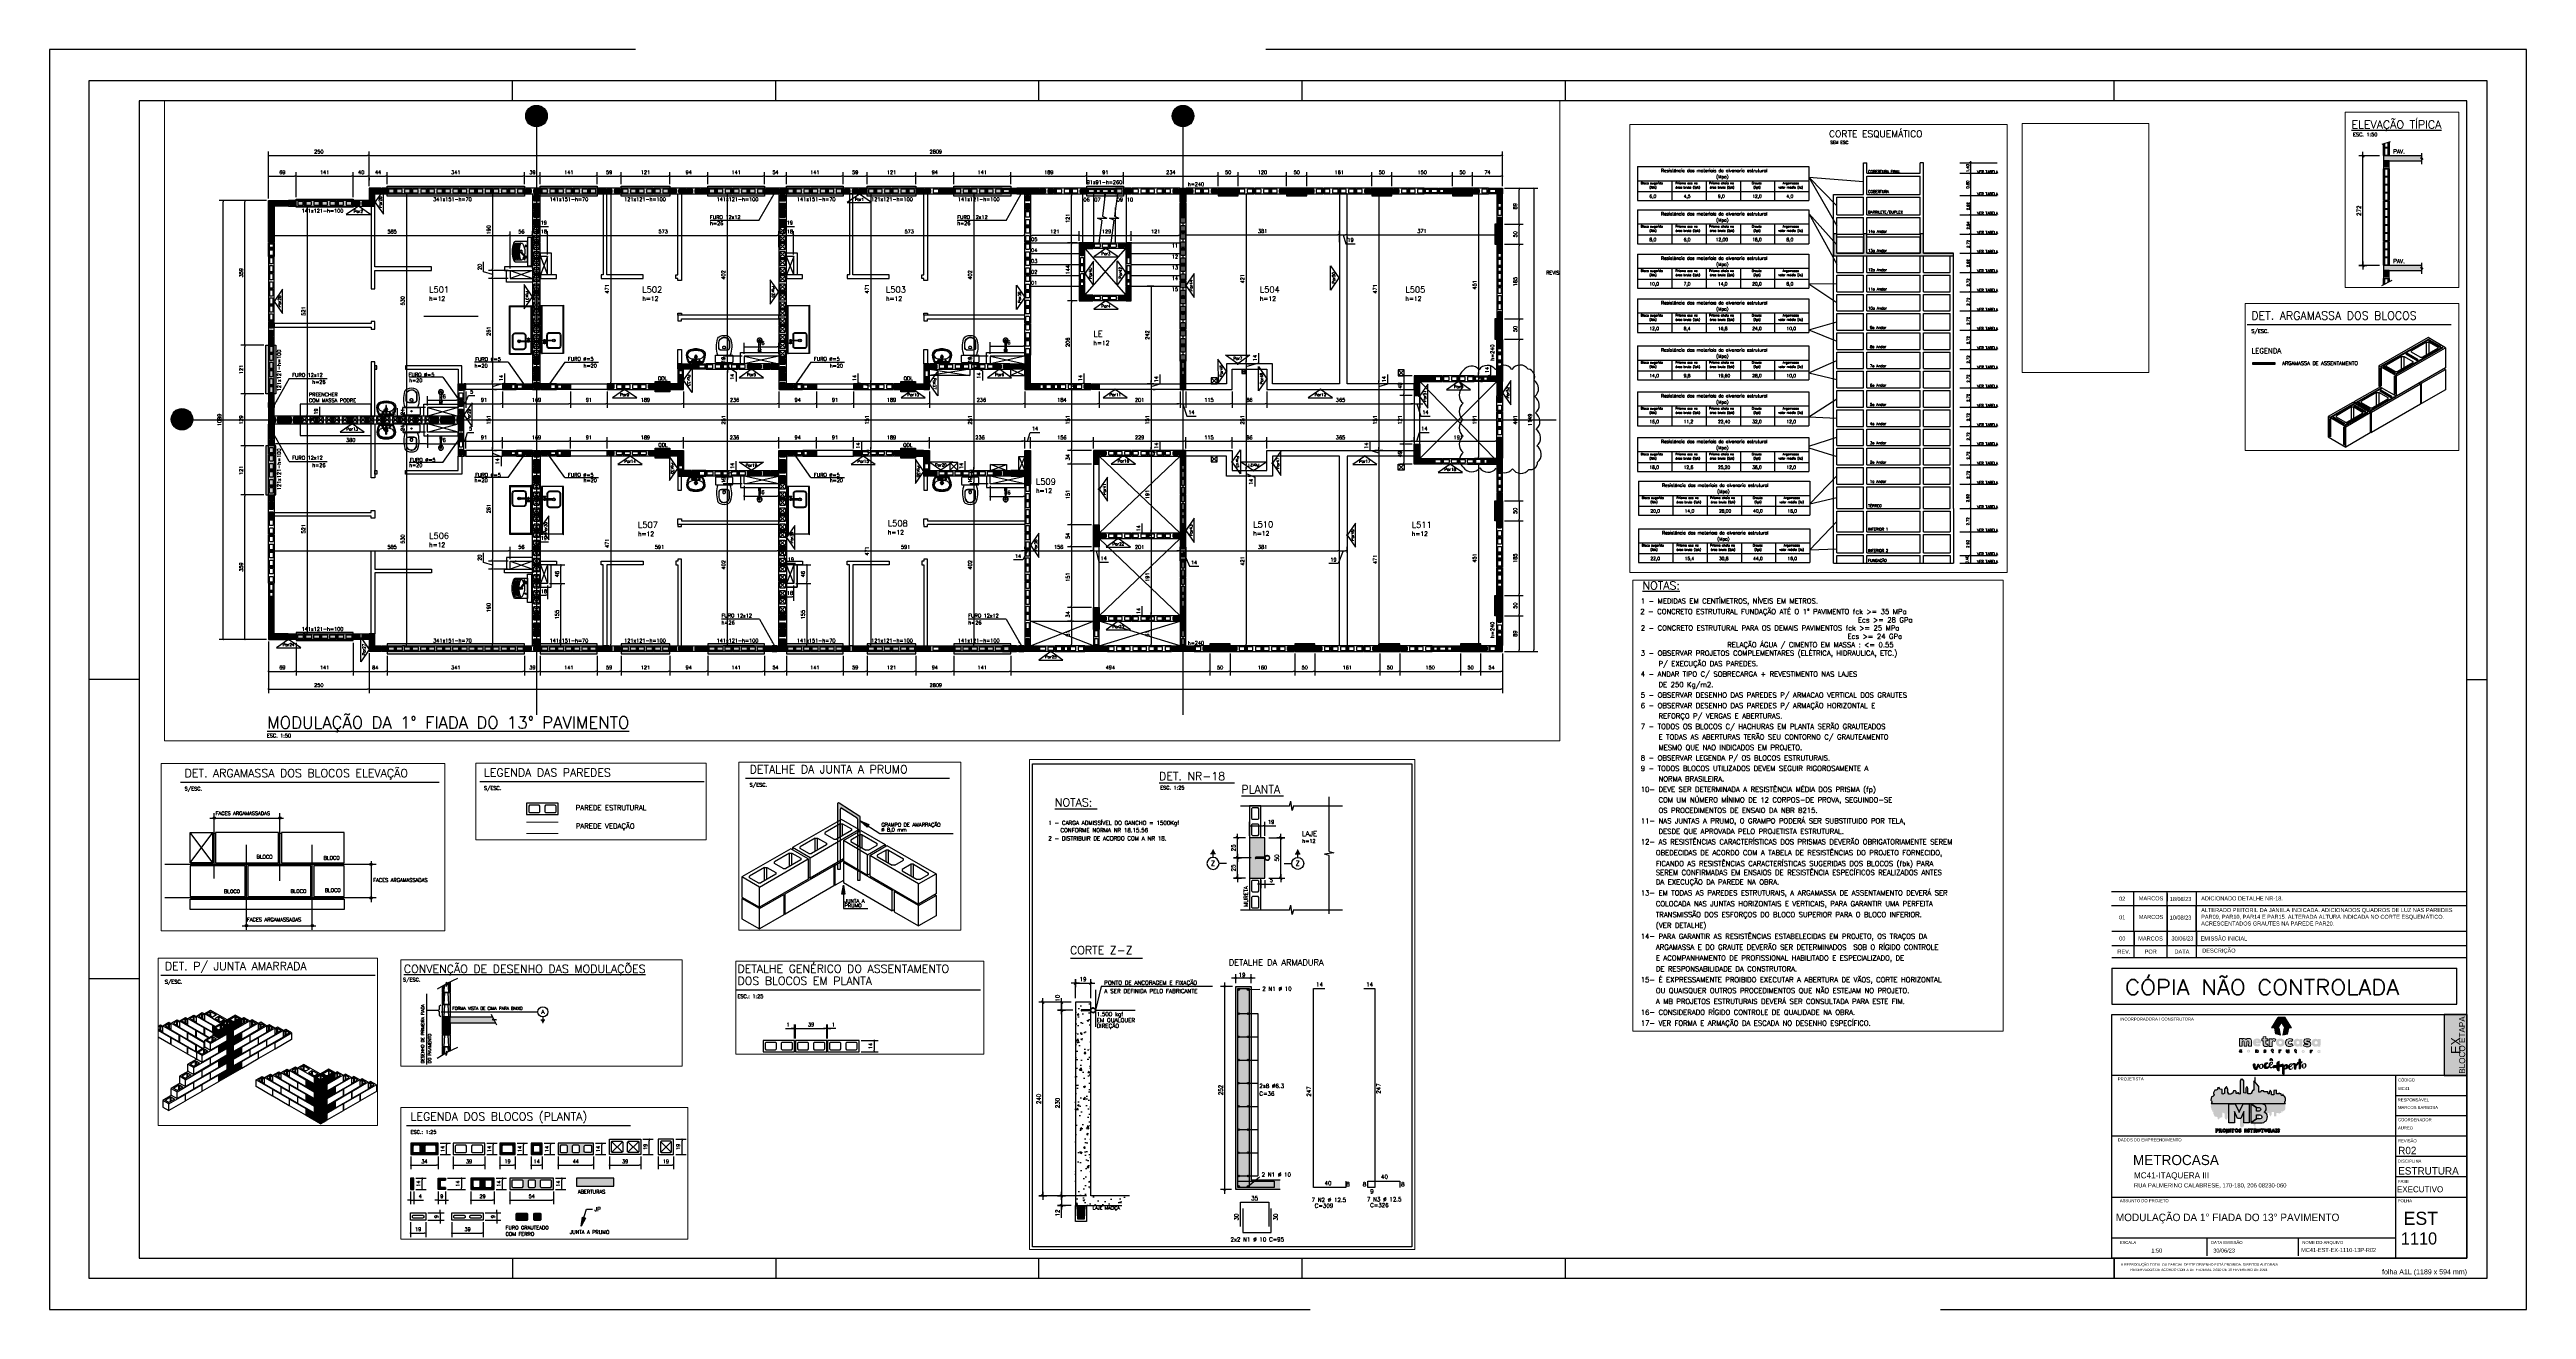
# Paper-space layout 'Layout1' of a CAD drawing. Extents: x 431 to 554, y 68 to 130.
# The model-space entities are those that its viewports show. They can reach past a viewport. Long polylines and large blocks are cut down to what shows.
import ezdxf
from ezdxf.enums import TextEntityAlignment as Align

# ---------------------------------------------------------------- set-up
doc = ezdxf.new("R2010")
doc.units = 0
doc.header["$LTSCALE"] = 25
for name, pattern in [('ACAD_ISO04W100', [30, 24, -3, 0, -3]), ('CENTER', [2, 1.25, -0.25, 0.25, -0.25]), ('DASHED2', [0.375, 0.25, -0.125]), ('ESTILO_TQS_0001', [0.45, 0.3, -0.15]), ('ESTILO_TQS_0002', [0.4, 0.1, -0.3]), ('ESTILO_TQS_0004', [3.3, 2, -0.4, 0.05, -0.4, 0.05, -0.4]), ('ESTILO_TQS_0005', [0.2, 0.1, -0.1]), ('HIDDEN', [0.375, 0.25, -0.125])]:
    doc.linetypes.add(name, pattern=pattern)
for name, color, linetype in [('12', 4, 'Continuous'), ('203', 1, 'DASHED2'), ('213', 252, 'Continuous'), ('228', 7, 'Continuous'), ('241', 2, 'Continuous'), ('245', 252, 'Continuous'), ('246', 7, 'Continuous'), ('247', 50, 'Continuous'), ('248', 100, 'Continuous'), ('249', 20, 'Continuous'), ('250', 151, 'Continuous'), ('252', 1, 'Continuous'), ('253', 251, 'Continuous'), ('4', 4, 'Continuous'), ('5', 2, 'Continuous'), ('50', 1, 'Continuous'), ('_ARQUIVO', 7, 'Continuous'), ('ABERTURAS', 53, 'Continuous'), ('ac-furo', 170, 'Continuous'), ('ALVENARIA NÃO ESTRUTURAL', 242, 'Continuous'), ('ARQ-MAR', 2, 'Continuous'), ('ARQ_CAR', 7, 'Continuous'), ('ARQ_CAR-TXT', 7, 'Continuous'), ('ARQ_FOLHA', 7, 'Continuous'), ('ARQ_TXT-2', 2, 'Continuous'), ('ARQ_TXT-4', 4, 'Continuous'), ('ARQ_VISTA 0', 251, 'Continuous'), ('Arranque', 14, 'Continuous'), ('BLOCOS', 2, 'Continuous'), ('Concreto1', 252, 'Continuous'), ('Concreto2', 254, 'Continuous'), ('COTA', 1, 'Continuous'), ('COTAS', 1, 'Continuous'), ('EIXOS', 1, 'ESTILO_TQS_0004'), ('FERRO', 5, 'Continuous'), ('H1', 251, 'Continuous'), ('H2', 252, 'Continuous'), ('H3', 253, 'Continuous'), ('H4', 254, 'Continuous'), ('H7', 1, 'Continuous'), ('HID-FURO-LAJE', 6, 'Continuous'), ('IND-EIXOS', 2, 'Continuous'), ('L-D', 2, 'Continuous'), ('L-N', 4, 'Continuous'), ('Layer 1', 7, 'Continuous'), ('Linha_fina', 1, 'Continuous'), ('Linha_media', 4, 'Continuous'), ('PENA_01', 1, 'Continuous'), ('PENA_02', 2, 'Continuous'), ('PENA_03', 3, 'Continuous'), ('PENA_06', 6, 'Continuous'), ('Pena_1', 1, 'Continuous'), ('PENA_10', 253, 'Continuous'), ('PENA_12', 9, 'Continuous'), ('PENA_18', 1, 'Continuous'), ('Pena_2', 2, 'Continuous'), ('PENA_3', 3, 'Continuous'), ('Pena_4', 4, 'Continuous'), ('PENA_6', 6, 'Continuous'), ('PILARETE', 3, 'Continuous'), ('PORTA', 3, 'ESTILO_TQS_0002'), ('PROJ', 252, 'Continuous'), ('PSG-NV1-HTC-251', 251, 'Continuous'), ('PSG-NV2-FLH-SELO', 1, 'Continuous'), ('SEC-LIN', 1, 'ESTILO_TQS_0002'), ('T1', 2, 'Continuous'), ('T3', 4, 'Continuous'), ('T4', 6, 'Continuous'), ('TEXT-EIXOS', 3, 'Continuous'), ('TEXTO', 3, 'Continuous'), ('TJANELA', 2, 'Continuous'), ('ver', 20, 'Continuous'), ('VIGA', 3, 'Continuous'), ('XREF-MC41-BAS-PLN-TIPO-1AO13-FINAL-10$0$PAR_ALV_BAI_ATOMO', 2, 'Continuous'), ('XREF-MC41-BAS-PLN-TIPO-1AO14-FINAL-08$0$PAR_ALV_BAI_ATOMO', 2, 'Continuous'), ('XREF-MC41-BAS-PLN-TIPO-1AO14-FINAL-08$0$PAR_DRY_ATOMO', 3, 'Continuous'), ('XREF-MC41-BAS-PLN-TIPO-1AO14-FINAL-10$0$PAR_ALV_BAI_ATOMO', 2, 'Continuous'), ('XREF-MC41-BAS-PLN-TIPO-INFE1AO14-FINAL-08$0$PAR_ALV_BAI_ATOMO', 2, 'Continuous')]:
    doc.layers.add(name, color=color, linetype=linetype)
doc.layers.add('VIEWPORT', color=7, linetype='Continuous', plot=False)
doc.styles.add('01-MILLEU', font='GOTHIC.TTF')
doc.styles.add('CARIMBO', font='romans.shx', dxfattribs={"height": 30})
doc.styles.add('COTA', font='romans.shx')
doc.styles.add('R300', font='SIMPLEX.SHX', dxfattribs={"width": 1.1, "height": 5.5})
doc.styles.add('R80', font='simplex.shx', dxfattribs={"height": 10})
doc.styles.add('ROMANS', font='ROMANS')
doc.styles.get("Standard").update_dxf_attribs({"font": 'romans.shx'})
doc.styles.add('TEXTO', font='romans.shx', dxfattribs={"height": 10})
doc.styles.add('Texto1', font='romans.shx', dxfattribs={"height": 9})
doc.styles.add('Texto2', font='romans.shx', dxfattribs={"height": 12.5})
doc.styles.add('Texto3', font='romans.shx', dxfattribs={"height": 20})
doc.styles.add('Texto4', font='romans.shx', dxfattribs={"height": 30})
doc.styles.add('TQS_ARIAL', font='arial.ttf')
doc.dimstyles.new('forma', dxfattribs={"dimscale": 5, "dimtxt": 1.8, "dimasz": 0.8, "dimexe": 2, "dimexo": 1, "dimgap": 1, "dimtad": 1, "dimdec": 1, "dimzin": 9, "dimtxsty": 'COTA', "dimblk1": 'DOT', "dimblk2": 'DOT', "dimsah": 1, "dimcen": 0, "dimdle": 1, "dimclrd": 256, "dimclre": 256, "dimclrt": 2, "dimadec": 0, "dimazin": 0, "dimtfac": 1, "dimtdec": 0, "dimtmove": 0, "dimatfit": 3, "dimfxl": 1, "dimtolj": 1, "dimtzin": 0, "dimarcsym": 0})
doc.dimstyles.new('ZD1', dxfattribs={"dimtxt": 9, "dimasz": 1, "dimexe": 10, "dimexo": 10, "dimgap": 5, "dimtad": 1, "dimdec": 1, "dimzin": 12, "dimdsep": 46, "dimtxsty": 'R80', "dimblk1": 'ZD1', "dimblk2": 'ZD1', "dimsah": 1, "dimcen": 0.1, "dimdle": 10, "dimclrt": 2, "dimadec": 0, "dimazin": 0, "dimtfac": 1, "dimtdec": 1, "dimtmove": 0, "dimatfit": 3, "dimldrblk": 'ZD1', "dimfxl": 1, "dimtolj": 1, "dimtzin": 12, "dimarcsym": 0})
pattern_1 = [(0, (1040.9, -1164.3), (0, 698.5), [508, -190.5]), (90, (1040.9, -1164.3), (-698.5, 4e-14), [508, -190.5])]

# ---------------------------------------------------------------- blocks, each defined once
blk = doc.blocks.new('FOLHA A1+1 - 1102 X 594')
at = {"layer": 'ARQ_FOLHA', "color": 1}
for p, q in [((-979, 584), (-979, 594)), ((-848.5, 584), (-848.5, 594)), ((-718, 584), (-718, 594)), ((-587.5, 584), (-587.5, 594)), ((-457, 584), (-457, 594)), ((-185, 584), (-185, 594)), ((-1164, 297), (-1189, 297)), ((-10, 297), (0, 297)), ((-1164, 148.5), (-1189, 148.5)), ((-979, 10), (-979, 0)), ((-848.5, 10), (-848.5, 0)), ((-718, 0), (-718, 10)), ((-587.5, 0), (-587.5, 10)), ((-457, 0), (-457, 10)), ((-185, 10), (-185, 0.5)), ((-185, 0.5), (-185, 10)), ((-185, 9.5), (-185, 0)), ((-185, 9.5), (-185, 0)), ((-185, 0), (-185, 9.5))]:
    blk.add_line(p, q, dxfattribs=at)
for points in [[(-1189, 0), (0, 0), (0, 594), (-1189, 594)], [(-1164, 10), (-10, 10), (-10, 584), (-1164, 584)]]:
    blk.add_lwpolyline(points, close=True, dxfattribs=at)
at = {"layer": 'Defpoints', "color": 8, "linetype": 'HIDDEN', "ltscale": 100}
blk.add_lwpolyline([(-1208.5, 609.5), (-1208.5, -15.5), (19.5, -15.5), (19.5, 609.5)], close=True, dxfattribs=at)
at = {"layer": 'ARQ_FOLHA', "insert": (-10, 4.4), "char_height": 2.5, "width": 84.157, "attachment_point": 3, "style": 'TQS_ARIAL'}
blk.add_mtext('\\pxt3;folha A1L (1189 x 594 mm)', dxfattribs=at)
at = {"layer": 'PSG-NV1-HTC-251', "insert": (-185, 10), "char_height": 1.25, "width": 84.605, "attachment_point": 1, "line_spacing_factor": 1.25, "style": 'CARIMBO'}
blk.add_mtext('\\pxqc;{\\fArial Narrow|b0|i0|c0|p34;\\PA REPRODUÇÃO TOTAL OU PARCIAL DESTE DESENHO ESTÁ PROIBIDA. DIREITOS AUTORAIS \\PRESERVADOS DE ACORDO COM A LEI FEDERAL 9.610 DE 19 FEVEREIRO DE 1998.}', dxfattribs=at)
blk = doc.blocks.new('*U331')
blk.add_blockref('FOLHA A1+1 - 1102 X 594', (0, 0))
blk = doc.blocks.new('*U92')
at = {"layer": 'ARQ_CAR-TXT', "true_color": 0x58ba48}
h = blk.add_hatch(color=85, dxfattribs=at)
h.dxf.hatch_style = 1
h.paths.add_polyline_path([(-11.3, 0), (0, 0), (0, 30), (-11.3, 30)])
at = {"layer": 'ARQ_CAR', "color": 5}
blk.add_lwpolyline([(-11.3, 0), (0, 0), (0, 30), (-11.3, 30)], close=True, dxfattribs=at)
at = {"layer": 'ARQ_CAR-TXT', "color": 4, "style": '01-MILLEU'}
blk.add_text('EX', height=4.61, rotation=90, dxfattribs=at).set_placement((-3.3, 10.6))
at = {"layer": 'ARQ_TXT-2', "style": '01-MILLEU'}
blk.add_text('EXECUTIVO', height=2.95, dxfattribs=at).set_placement((-34.5, -57.6))
blk = doc.blocks.new('METROCASA')
at = {"layer": 'Layer 1', "true_color": 0xed1c24}
h = blk.add_hatch(color=240, dxfattribs=at)
h.dxf.hatch_style = 2
h.paths.add_polyline_path([(-1.29, 0.86), (-1.02, -0.59), (0.13, -0.85), (-0.13, 0.85)])
h.paths.add_polyline_path([(2.84, 0.94), (1.22, 3.51), (-0.37, 3.52), (1.27, 0.94)])
h.paths.add_polyline_path([(-2.08, 0.96), (-0.44, 0.95), (0.36, 2.19), (-0.45, 3.48)])
h.paths.add_polyline_path([(0.77, -0.85), (1.92, -0.6), (2.21, 0.84), (1.05, 0.84)])
at = {"layer": 'Layer 1', "true_color": 0x404041}
h = blk.add_hatch(color=250, dxfattribs=at)
h.dxf.hatch_style = 2
edge = h.paths.add_edge_path()
edge.add_spline(control_points=[(-3.66, -4.74), (-3.71, -4.74), (-3.72, -4.72), (-3.72, -4.71), (-3.72, -4.68), (-3.69, -4.68), (-3.66, -4.68), (-3.6, -4.68), (-3.52, -4.7), (-3.48, -4.72), (-3.48, -4.72), (-3.38, -4.57), (-3.38, -4.57), (-3.44, -4.52), (-3.54, -4.48), (-3.65, -4.48), (-3.81, -4.48), (-3.97, -4.54), (-3.97, -4.71), (-3.97, -4.87), (-3.81, -4.92), (-3.68, -4.93), (-3.63, -4.93), (-3.61, -4.94), (-3.61, -4.97), (-3.61, -4.99), (-3.63, -5), (-3.68, -5), (-3.73, -5), (-3.81, -4.99), (-3.92, -4.92), (-3.92, -4.92), (-4, -5.11), (-4, -5.11), (-3.92, -5.16), (-3.79, -5.2), (-3.67, -5.2), (-3.51, -5.2), (-3.36, -5.14), (-3.35, -4.97), (-3.35, -4.79), (-3.52, -4.75), (-3.66, -4.74)], knot_values=[0, 0, 0, 0, 1, 1, 1, 2, 2, 2, 3, 3, 3, 4, 4, 4, 5, 5, 5, 6, 6, 6, 7, 7, 7, 8, 8, 8, 9, 9, 9, 10, 10, 10, 11, 11, 11, 12, 12, 12, 13, 13, 13, 14, 14, 14, 14], degree=3, periodic=0)
edge = h.paths.add_edge_path()
edge.add_spline(control_points=[(-5.55, -4.47), (-5.62, -4.47), (-5.7, -4.5), (-5.76, -4.56), (-5.76, -4.56), (-5.77, -4.49), (-5.77, -4.49), (-5.77, -4.49), (-6, -4.49), (-6, -4.49), (-6, -4.49), (-6, -5.17), (-6, -5.17), (-6, -5.17), (-5.75, -5.17), (-5.75, -5.17), (-5.75, -5.17), (-5.75, -4.81), (-5.75, -4.81), (-5.75, -4.72), (-5.69, -4.68), (-5.63, -4.68), (-5.58, -4.68), (-5.54, -4.71), (-5.54, -4.79), (-5.54, -4.79), (-5.54, -5.17), (-5.54, -5.17), (-5.54, -5.17), (-5.29, -5.17), (-5.29, -5.17), (-5.29, -5.17), (-5.28, -4.79), (-5.28, -4.79), (-5.28, -4.55), (-5.4, -4.48), (-5.55, -4.47)], knot_values=[0, 0, 0, 0, 1, 1, 1, 2, 2, 2, 3, 3, 3, 4, 4, 4, 5, 5, 5, 6, 6, 6, 7, 7, 7, 8, 8, 8, 9, 9, 9, 10, 10, 10, 11, 11, 11, 12, 12, 12, 12], degree=3, periodic=0)
edge = h.paths.add_edge_path()
edge.add_spline(control_points=[(-7.69, -4.46), (-7.89, -4.46), (-8.08, -4.57), (-8.08, -4.82), (-8.08, -5.06), (-7.89, -5.17), (-7.69, -5.17), (-7.5, -5.18), (-7.3, -5.07), (-7.3, -4.82), (-7.3, -4.57), (-7.49, -4.47), (-7.69, -4.46)], knot_values=[0, 0, 0, 0, 1, 1, 1, 2, 2, 2, 3, 3, 3, 4, 4, 4, 4], degree=3, periodic=0)
edge = h.paths.add_edge_path()
edge.add_spline(control_points=[(-7.69, -4.97), (-7.78, -4.97), (-7.83, -4.9), (-7.83, -4.82), (-7.83, -4.74), (-7.78, -4.67), (-7.69, -4.67), (-7.6, -4.67), (-7.55, -4.74), (-7.55, -4.82), (-7.55, -4.9), (-7.61, -4.97), (-7.69, -4.97)], knot_values=[0, 0, 0, 0, 1, 1, 1, 2, 2, 2, 3, 3, 3, 4, 4, 4, 4], degree=3, periodic=0)
edge = h.paths.add_edge_path()
edge.add_spline(control_points=[(-9.57, -4.95), (-9.67, -4.95), (-9.72, -4.88), (-9.72, -4.81), (-9.72, -4.73), (-9.67, -4.66), (-9.57, -4.66), (-9.53, -4.66), (-9.49, -4.67), (-9.46, -4.71), (-9.46, -4.71), (-9.32, -4.56), (-9.32, -4.56), (-9.39, -4.49), (-9.49, -4.45), (-9.59, -4.45), (-9.78, -4.45), (-9.97, -4.56), (-9.97, -4.81), (-9.97, -5.06), (-9.78, -5.16), (-9.59, -5.16), (-9.48, -5.16), (-9.39, -5.12), (-9.3, -5.05), (-9.3, -5.05), (-9.45, -4.9), (-9.45, -4.9), (-9.48, -4.93), (-9.53, -4.95), (-9.57, -4.95)], knot_values=[0, 0, 0, 0, 1, 1, 1, 2, 2, 2, 3, 3, 3, 4, 4, 4, 5, 5, 5, 6, 6, 6, 7, 7, 7, 8, 8, 8, 9, 9, 9, 10, 10, 10, 10], degree=3, periodic=0)
edge = h.paths.add_edge_path()
edge.add_spline(control_points=[(-1.68, -5), (-1.72, -5), (-1.74, -4.98), (-1.74, -4.93), (-1.74, -4.93), (-1.74, -4.71), (-1.74, -4.71), (-1.74, -4.71), (-1.59, -4.71), (-1.59, -4.71), (-1.59, -4.71), (-1.59, -4.52), (-1.59, -4.52), (-1.59, -4.52), (-1.74, -4.52), (-1.74, -4.52), (-1.74, -4.52), (-1.74, -4.32), (-1.74, -4.32), (-1.74, -4.32), (-1.99, -4.34), (-1.99, -4.34), (-1.99, -4.34), (-1.99, -4.51), (-1.99, -4.51), (-1.99, -4.51), (-2.1, -4.51), (-2.1, -4.51), (-2.1, -4.51), (-2.1, -4.71), (-2.1, -4.71), (-2.1, -4.71), (-1.99, -4.71), (-1.99, -4.71), (-1.99, -4.71), (-1.99, -4.93), (-1.99, -4.93), (-2, -5.14), (-1.88, -5.21), (-1.74, -5.21), (-1.67, -5.21), (-1.61, -5.19), (-1.55, -5.16), (-1.55, -5.16), (-1.6, -4.97), (-1.6, -4.97), (-1.62, -4.99), (-1.65, -5), (-1.68, -5)], knot_values=[0, 0, 0, 0, 1, 1, 1, 2, 2, 2, 3, 3, 3, 4, 4, 4, 5, 5, 5, 6, 6, 6, 7, 7, 7, 8, 8, 8, 9, 9, 9, 10, 10, 10, 11, 11, 11, 12, 12, 12, 13, 13, 13, 14, 14, 14, 15, 15, 15, 16, 16, 16, 16], degree=3, periodic=0)
edge = h.paths.add_edge_path()
edge.add_spline(control_points=[(9.78, -4.57), (9.78, -4.57), (9.77, -4.65), (9.77, -4.65), (9.73, -4.59), (9.66, -4.56), (9.57, -4.56), (9.37, -4.56), (9.24, -4.71), (9.24, -4.91), (9.24, -5.11), (9.35, -5.25), (9.55, -5.26), (9.62, -5.27), (9.71, -5.24), (9.77, -5.18), (9.77, -5.18), (9.78, -5.25), (9.78, -5.25), (9.78, -5.25), (10.01, -5.25), (10.01, -5.25), (10.01, -5.25), (10.02, -4.57), (10.02, -4.57), (10.02, -4.57), (9.78, -4.57), (9.78, -4.57)], knot_values=[0, 0, 0, 0, 1, 1, 1, 2, 2, 2, 3, 3, 3, 4, 4, 4, 5, 5, 5, 6, 6, 6, 7, 7, 7, 8, 8, 8, 9, 9, 9, 9], degree=3, periodic=0)
edge = h.paths.add_edge_path()
edge.add_spline(control_points=[(9.62, -5.06), (9.55, -5.06), (9.49, -5), (9.49, -4.91), (9.49, -4.82), (9.55, -4.76), (9.62, -4.76), (9.71, -4.76), (9.76, -4.82), (9.76, -4.91), (9.76, -4.99), (9.71, -5.06), (9.62, -5.06)], knot_values=[0, 0, 0, 0, 1, 1, 1, 2, 2, 2, 3, 3, 3, 4, 4, 4, 4], degree=3, periodic=0)
edge = h.paths.add_edge_path()
edge.add_spline(control_points=[(7.69, -4.64), (7.69, -4.64), (7.68, -4.56), (7.68, -4.56), (7.68, -4.56), (7.45, -4.56), (7.45, -4.56), (7.45, -4.56), (7.45, -5.24), (7.45, -5.24), (7.45, -5.24), (7.7, -5.24), (7.7, -5.24), (7.7, -5.24), (7.7, -4.89), (7.7, -4.89), (7.7, -4.8), (7.76, -4.76), (7.82, -4.76), (7.86, -4.76), (7.89, -4.77), (7.93, -4.8), (7.93, -4.8), (8.04, -4.62), (8.04, -4.62), (7.99, -4.57), (7.93, -4.55), (7.86, -4.55), (7.79, -4.55), (7.73, -4.57), (7.69, -4.64)], knot_values=[0, 0, 0, 0, 1, 1, 1, 2, 2, 2, 3, 3, 3, 4, 4, 4, 5, 5, 5, 6, 6, 6, 7, 7, 7, 8, 8, 8, 9, 9, 9, 10, 10, 10, 10], degree=3, periodic=0)
edge = h.paths.add_edge_path()
edge.add_spline(control_points=[(5.76, -4.54), (5.56, -4.54), (5.37, -4.64), (5.37, -4.89), (5.37, -5.14), (5.56, -5.24), (5.75, -5.25), (5.95, -5.25), (6.14, -5.14), (6.14, -4.89), (6.15, -4.65), (5.96, -4.54), (5.76, -4.54)], knot_values=[0, 0, 0, 0, 1, 1, 1, 2, 2, 2, 3, 3, 3, 4, 4, 4, 4], degree=3, periodic=0)
edge = h.paths.add_edge_path()
edge.add_spline(control_points=[(5.76, -5.04), (5.67, -5.04), (5.62, -4.97), (5.62, -4.89), (5.62, -4.81), (5.67, -4.74), (5.76, -4.74), (5.85, -4.74), (5.9, -4.81), (5.9, -4.89), (5.9, -4.97), (5.84, -5.04), (5.76, -5.04)], knot_values=[0, 0, 0, 0, 1, 1, 1, 2, 2, 2, 3, 3, 3, 4, 4, 4, 4], degree=3, periodic=0)
edge = h.paths.add_edge_path()
edge.add_spline(control_points=[(4, -5.03), (3.96, -5.03), (3.94, -5.01), (3.93, -4.96), (3.93, -4.96), (3.94, -4.74), (3.94, -4.74), (3.94, -4.74), (4.09, -4.74), (4.09, -4.74), (4.09, -4.74), (4.09, -4.55), (4.09, -4.55), (4.09, -4.55), (3.94, -4.55), (3.94, -4.55), (3.94, -4.55), (3.94, -4.35), (3.94, -4.35), (3.94, -4.35), (3.69, -4.38), (3.69, -4.38), (3.69, -4.38), (3.69, -4.54), (3.69, -4.54), (3.69, -4.54), (3.58, -4.54), (3.58, -4.54), (3.58, -4.54), (3.58, -4.74), (3.58, -4.74), (3.58, -4.74), (3.69, -4.74), (3.69, -4.74), (3.69, -4.74), (3.68, -4.96), (3.68, -4.96), (3.68, -5.17), (3.8, -5.24), (3.93, -5.24), (4, -5.24), (4.07, -5.22), (4.13, -5.19), (4.13, -5.19), (4.08, -5), (4.08, -5), (4.05, -5.02), (4.03, -5.03), (4, -5.03)], knot_values=[0, 0, 0, 0, 1, 1, 1, 2, 2, 2, 3, 3, 3, 4, 4, 4, 5, 5, 5, 6, 6, 6, 7, 7, 7, 8, 8, 8, 9, 9, 9, 10, 10, 10, 11, 11, 11, 12, 12, 12, 13, 13, 13, 14, 14, 14, 15, 15, 15, 16, 16, 16, 16], degree=3, periodic=0)
edge = h.paths.add_edge_path()
edge.add_spline(control_points=[(2.03, -4.89), (2.03, -4.98), (1.97, -5.02), (1.91, -5.02), (1.87, -5.02), (1.82, -4.99), (1.82, -4.9), (1.82, -4.9), (1.82, -4.53), (1.82, -4.53), (1.82, -4.53), (1.57, -4.53), (1.57, -4.53), (1.57, -4.53), (1.57, -4.9), (1.57, -4.9), (1.57, -5.15), (1.69, -5.22), (1.83, -5.22), (1.9, -5.23), (1.99, -5.2), (2.05, -5.14), (2.05, -5.14), (2.06, -5.21), (2.06, -5.21), (2.06, -5.21), (2.28, -5.21), (2.28, -5.21), (2.28, -5.21), (2.28, -4.53), (2.28, -4.53), (2.28, -4.53), (2.03, -4.53), (2.03, -4.53), (2.03, -4.53), (2.03, -4.89), (2.03, -4.89)], knot_values=[0, 0, 0, 0, 1, 1, 1, 2, 2, 2, 3, 3, 3, 4, 4, 4, 5, 5, 5, 6, 6, 6, 7, 7, 7, 8, 8, 8, 9, 9, 9, 10, 10, 10, 11, 11, 11, 12, 12, 12, 12], degree=3, periodic=0)
edge = h.paths.add_edge_path()
edge.add_spline(control_points=[(-0.02, -4.59), (-0.02, -4.59), (-0.04, -4.52), (-0.04, -4.52), (-0.04, -4.52), (-0.26, -4.52), (-0.26, -4.52), (-0.26, -4.52), (-0.27, -5.2), (-0.27, -5.2), (-0.27, -5.2), (-0.02, -5.2), (-0.02, -5.2), (-0.02, -5.2), (-0.01, -4.85), (-0.01, -4.85), (-0.01, -4.76), (0.04, -4.72), (0.1, -4.72), (0.15, -4.72), (0.18, -4.73), (0.22, -4.76), (0.22, -4.76), (0.32, -4.58), (0.32, -4.58), (0.28, -4.53), (0.21, -4.51), (0.14, -4.5), (0.08, -4.5), (0.01, -4.53), (-0.02, -4.59)], knot_values=[0, 0, 0, 0, 1, 1, 1, 2, 2, 2, 3, 3, 3, 4, 4, 4, 5, 5, 5, 6, 6, 6, 7, 7, 7, 8, 8, 8, 9, 9, 9, 10, 10, 10, 10], degree=3, periodic=0)
at = {"layer": 'Layer 1', "true_color": 0xed1c24}
h = blk.add_hatch(color=240, dxfattribs=at)
h.dxf.hatch_style = 2
edge = h.paths.add_edge_path()
edge.add_spline(control_points=[(-1.94, -1.96), (-1.94, -1.96), (-1.98, -1.76), (-1.98, -1.76), (-1.98, -1.76), (-2.62, -1.75), (-2.62, -1.75), (-2.62, -1.75), (-2.63, -3.66), (-2.63, -3.66), (-2.63, -3.66), (-1.92, -3.66), (-1.92, -3.66), (-1.92, -3.66), (-1.91, -2.67), (-1.91, -2.67), (-1.91, -2.42), (-1.76, -2.31), (-1.58, -2.31), (-1.46, -2.31), (-1.38, -2.34), (-1.26, -2.43), (-1.26, -2.43), (-0.98, -1.92), (-0.98, -1.92), (-1.1, -1.79), (-1.28, -1.71), (-1.48, -1.71), (-1.66, -1.71), (-1.84, -1.79), (-1.94, -1.96)], knot_values=[0, 0, 0, 0, 1, 1, 1, 2, 2, 2, 3, 3, 3, 4, 4, 4, 5, 5, 5, 6, 6, 6, 7, 7, 7, 8, 8, 8, 9, 9, 9, 10, 10, 10, 10], degree=3, periodic=0)
edge = h.paths.add_edge_path()
edge.add_spline(control_points=[(-5.6, -1.69), (-6.11, -1.69), (-6.66, -1.99), (-6.66, -2.69), (-6.67, -3.38), (-6.16, -3.68), (-5.56, -3.68), (-5.23, -3.68), (-4.92, -3.58), (-4.69, -3.37), (-4.69, -3.37), (-5.04, -2.98), (-5.04, -2.98), (-5.16, -3.07), (-5.32, -3.13), (-5.53, -3.13), (-5.68, -3.13), (-5.9, -3.06), (-5.95, -2.89), (-5.95, -2.89), (-4.62, -2.89), (-4.62, -2.89), (-4.45, -2.14), (-4.92, -1.69), (-5.6, -1.69)], knot_values=[0, 0, 0, 0, 1, 1, 1, 2, 2, 2, 3, 3, 3, 4, 4, 4, 5, 5, 5, 6, 6, 6, 7, 7, 7, 8, 8, 8, 8], degree=3, periodic=0)
edge = h.paths.add_edge_path()
edge.add_spline(control_points=[(-5.94, -2.43), (-5.89, -2.12), (-5.27, -2.13), (-5.25, -2.43), (-5.25, -2.43), (-5.94, -2.43), (-5.94, -2.43)], knot_values=[0, 0, 0, 0, 1, 1, 1, 2, 2, 2, 2], degree=3, periodic=0)
edge = h.paths.add_edge_path()
edge.add_spline(control_points=[(4.86, -2), (4.76, -1.84), (4.58, -1.75), (4.31, -1.75), (3.75, -1.74), (3.38, -2.17), (3.38, -2.74), (3.37, -3.29), (3.68, -3.69), (4.24, -3.73), (4.45, -3.74), (4.71, -3.67), (4.87, -3.49), (4.87, -3.49), (4.9, -3.7), (4.9, -3.7), (4.9, -3.7), (5.56, -3.7), (5.56, -3.7), (5.56, -3.7), (5.57, -1.8), (5.57, -1.8), (5.57, -1.8), (4.9, -1.79), (4.9, -1.79), (4.9, -1.79), (4.86, -2), (4.86, -2)], knot_values=[0, 0, 0, 0, 1, 1, 1, 2, 2, 2, 3, 3, 3, 4, 4, 4, 5, 5, 5, 6, 6, 6, 7, 7, 7, 8, 8, 8, 9, 9, 9, 9], degree=3, periodic=0)
edge = h.paths.add_edge_path()
edge.add_spline(control_points=[(4.46, -3.16), (4.25, -3.16), (4.08, -3.01), (4.08, -2.74), (4.08, -2.47), (4.25, -2.32), (4.47, -2.32), (4.72, -2.32), (4.86, -2.49), (4.86, -2.74), (4.86, -2.97), (4.7, -3.16), (4.46, -3.16)], knot_values=[0, 0, 0, 0, 1, 1, 1, 2, 2, 2, 3, 3, 3, 4, 4, 4, 4], degree=3, periodic=0)
edge = h.paths.add_edge_path()
edge.add_spline(control_points=[(-7.68, -1.68), (-7.94, -1.68), (-8.15, -1.76), (-8.31, -1.95), (-8.4, -1.77), (-8.59, -1.69), (-8.78, -1.68), (-8.98, -1.68), (-9.19, -1.76), (-9.31, -1.92), (-9.31, -1.92), (-9.36, -1.72), (-9.36, -1.72), (-9.36, -1.72), (-9.95, -1.71), (-9.95, -1.71), (-9.95, -1.71), (-9.96, -3.62), (-9.96, -3.62), (-9.96, -3.62), (-9.26, -3.62), (-9.26, -3.62), (-9.26, -3.62), (-9.25, -2.58), (-9.25, -2.58), (-9.25, -2.37), (-9.12, -2.27), (-9, -2.27), (-8.87, -2.27), (-8.8, -2.35), (-8.8, -2.57), (-8.8, -2.57), (-8.81, -3.62), (-8.81, -3.62), (-8.81, -3.62), (-8.11, -3.63), (-8.11, -3.63), (-8.11, -3.63), (-8.1, -2.58), (-8.1, -2.58), (-8.1, -2.37), (-7.98, -2.29), (-7.86, -2.29), (-7.75, -2.29), (-7.66, -2.37), (-7.66, -2.57), (-7.66, -2.57), (-7.67, -3.63), (-7.67, -3.63), (-7.67, -3.63), (-6.96, -3.63), (-6.96, -3.63), (-6.96, -3.63), (-6.95, -2.57), (-6.95, -2.57), (-6.95, -1.94), (-7.26, -1.68), (-7.68, -1.68)], knot_values=[0, 0, 0, 0, 1, 1, 1, 2, 2, 2, 3, 3, 3, 4, 4, 4, 5, 5, 5, 6, 6, 6, 7, 7, 7, 8, 8, 8, 9, 9, 9, 10, 10, 10, 11, 11, 11, 12, 12, 12, 13, 13, 13, 14, 14, 14, 15, 15, 15, 16, 16, 16, 17, 17, 17, 18, 18, 18, 19, 19, 19, 19], degree=3, periodic=0)
edge = h.paths.add_edge_path()
edge.add_spline(control_points=[(-3.23, -3.11), (-3.34, -3.11), (-3.41, -3.06), (-3.42, -2.93), (-3.42, -2.93), (-3.41, -2.3), (-3.41, -2.3), (-3.41, -2.3), (-2.98, -2.3), (-2.98, -2.3), (-2.98, -2.3), (-2.98, -1.76), (-2.98, -1.76), (-2.98, -1.76), (-3.41, -1.76), (-3.41, -1.76), (-3.41, -1.76), (-3.4, -1.21), (-3.4, -1.21), (-3.4, -1.21), (-4.11, -1.28), (-4.11, -1.28), (-4.11, -1.28), (-4.11, -1.76), (-4.11, -1.76), (-4.11, -1.76), (-4.42, -1.75), (-4.42, -1.75), (-4.42, -1.75), (-4.42, -2.3), (-4.42, -2.3), (-4.42, -2.3), (-4.11, -2.3), (-4.11, -2.3), (-4.11, -2.3), (-4.12, -2.92), (-4.12, -2.92), (-4.13, -3.52), (-3.79, -3.69), (-3.42, -3.7), (-3.22, -3.7), (-3.03, -3.66), (-2.87, -3.57), (-2.87, -3.57), (-3.02, -3.05), (-3.02, -3.05), (-3.08, -3.09), (-3.16, -3.11), (-3.23, -3.11)], knot_values=[0, 0, 0, 0, 1, 1, 1, 2, 2, 2, 3, 3, 3, 4, 4, 4, 5, 5, 5, 6, 6, 6, 7, 7, 7, 8, 8, 8, 9, 9, 9, 10, 10, 10, 11, 11, 11, 12, 12, 12, 13, 13, 13, 14, 14, 14, 15, 15, 15, 16, 16, 16, 16], degree=3, periodic=0)
edge = h.paths.add_edge_path()
edge.add_spline(control_points=[(2.53, -3.13), (2.26, -3.13), (2.12, -2.94), (2.12, -2.74), (2.12, -2.5), (2.27, -2.3), (2.54, -2.3), (2.66, -2.3), (2.77, -2.35), (2.86, -2.44), (2.86, -2.44), (3.24, -2.04), (3.24, -2.04), (3.04, -1.84), (2.77, -1.74), (2.5, -1.74), (1.96, -1.73), (1.43, -2.04), (1.42, -2.73), (1.42, -3.44), (1.94, -3.72), (2.5, -3.72), (2.78, -3.72), (3.06, -3.6), (3.28, -3.4), (3.28, -3.4), (2.88, -2.98), (2.88, -2.98), (2.79, -3.08), (2.66, -3.13), (2.53, -3.13)], knot_values=[0, 0, 0, 0, 1, 1, 1, 2, 2, 2, 3, 3, 3, 4, 4, 4, 5, 5, 5, 6, 6, 6, 7, 7, 7, 8, 8, 8, 9, 9, 9, 10, 10, 10, 10], degree=3, periodic=0)
edge = h.paths.add_edge_path()
edge.add_spline(control_points=[(9.37, -1.82), (9.37, -1.82), (9.33, -2.02), (9.33, -2.02), (9.23, -1.87), (9.04, -1.77), (8.77, -1.77), (8.22, -1.77), (7.85, -2.2), (7.84, -2.76), (7.84, -3.31), (8.15, -3.71), (8.71, -3.75), (8.92, -3.76), (9.17, -3.7), (9.34, -3.51), (9.34, -3.51), (9.37, -3.72), (9.37, -3.72), (9.37, -3.72), (10.02, -3.72), (10.02, -3.72), (10.02, -3.72), (10.03, -1.82), (10.03, -1.82), (10.03, -1.82), (9.37, -1.82), (9.37, -1.82)], knot_values=[0, 0, 0, 0, 1, 1, 1, 2, 2, 2, 3, 3, 3, 4, 4, 4, 5, 5, 5, 6, 6, 6, 7, 7, 7, 8, 8, 8, 9, 9, 9, 9], degree=3, periodic=0)
edge = h.paths.add_edge_path()
edge.add_spline(control_points=[(8.93, -3.18), (8.71, -3.18), (8.55, -3.03), (8.55, -2.76), (8.55, -2.5), (8.72, -2.34), (8.93, -2.35), (9.18, -2.35), (9.32, -2.51), (9.32, -2.77), (9.32, -2.99), (9.17, -3.18), (8.93, -3.18)], knot_values=[0, 0, 0, 0, 1, 1, 1, 2, 2, 2, 3, 3, 3, 4, 4, 4, 4], degree=3, periodic=0)
edge = h.paths.add_edge_path()
edge.add_spline(control_points=[(6.78, -2.48), (6.66, -2.48), (6.63, -2.42), (6.63, -2.39), (6.63, -2.32), (6.7, -2.29), (6.8, -2.3), (6.96, -2.29), (7.18, -2.35), (7.28, -2.41), (7.28, -2.41), (7.58, -1.99), (7.58, -1.99), (7.4, -1.85), (7.12, -1.76), (6.81, -1.76), (6.36, -1.75), (5.93, -1.92), (5.93, -2.38), (5.92, -2.84), (6.37, -2.99), (6.74, -3), (6.88, -3.02), (6.94, -3.05), (6.94, -3.11), (6.94, -3.17), (6.87, -3.2), (6.75, -3.2), (6.59, -3.19), (6.36, -3.18), (6.07, -2.98), (6.07, -2.98), (5.84, -3.5), (5.84, -3.5), (6.05, -3.66), (6.43, -3.75), (6.76, -3.76), (7.22, -3.76), (7.65, -3.58), (7.65, -3.11), (7.65, -2.61), (7.17, -2.49), (6.78, -2.48)], knot_values=[0, 0, 0, 0, 1, 1, 1, 2, 2, 2, 3, 3, 3, 4, 4, 4, 5, 5, 5, 6, 6, 6, 7, 7, 7, 8, 8, 8, 9, 9, 9, 10, 10, 10, 11, 11, 11, 12, 12, 12, 13, 13, 13, 14, 14, 14, 14], degree=3, periodic=0)
edge = h.paths.add_edge_path()
edge.add_spline(control_points=[(0.13, -1.72), (-0.42, -1.72), (-0.95, -2.01), (-0.96, -2.72), (-0.96, -3.41), (-0.42, -3.71), (0.12, -3.72), (0.66, -3.72), (1.21, -3.42), (1.22, -2.73), (1.22, -2.03), (0.7, -1.73), (0.13, -1.72)], knot_values=[0, 0, 0, 0, 1, 1, 1, 2, 2, 2, 3, 3, 3, 4, 4, 4, 4], degree=3, periodic=0)
edge = h.paths.add_edge_path()
edge.add_spline(control_points=[(0.13, -3.13), (-0.12, -3.13), (-0.27, -2.94), (-0.26, -2.72), (-0.26, -2.5), (-0.12, -2.3), (0.13, -2.31), (0.38, -2.31), (0.52, -2.5), (0.52, -2.72), (0.52, -2.96), (0.37, -3.14), (0.13, -3.13)], knot_values=[0, 0, 0, 0, 1, 1, 1, 2, 2, 2, 3, 3, 3, 4, 4, 4, 4], degree=3, periodic=0)
at = {"layer": 'Layer 1', "true_color": 0x404041}
h = blk.add_hatch(color=250, dxfattribs=at)
h.dxf.hatch_style = 2
edge = h.paths.add_edge_path()
edge.add_spline(control_points=[(-2.43, -7.17), (-2.4, -7.16), (-2.38, -7.15), (-2.36, -7.14), (-2.33, -7.13), (-2.31, -7.11), (-2.3, -7.09), (-2.28, -7.07), (-2.26, -7.04), (-2.24, -7.01), (-2.22, -6.98), (-2.2, -6.95), (-2.17, -6.92), (-2.15, -6.93), (-2.11, -6.95), (-2.08, -6.98), (-2.05, -7.01), (-2.01, -7.04), (-1.98, -7.06), (-1.94, -7.09), (-1.9, -7.11), (-1.87, -7.13), (-1.84, -7.14), (-1.81, -7.14), (-1.78, -7.12), (-1.75, -7.1), (-1.75, -7.07), (-1.76, -7.02), (-1.78, -6.98), (-1.8, -6.94), (-1.84, -6.89), (-1.87, -6.84), (-1.91, -6.8), (-1.96, -6.76), (-2, -6.72), (-2.04, -6.69), (-2.07, -6.68), (-2.11, -6.66), (-2.15, -6.65), (-2.18, -6.64), (-2.21, -6.64), (-2.24, -6.64), (-2.26, -6.65), (-2.29, -6.66), (-2.31, -6.68), (-2.33, -6.71), (-2.35, -6.73), (-2.36, -6.77), (-2.38, -6.82), (-2.4, -6.84), (-2.41, -6.87), (-2.43, -6.91), (-2.44, -6.95), (-2.46, -6.99), (-2.47, -7.03), (-2.48, -7.07), (-2.48, -7.11), (-2.48, -7.14), (-2.47, -7.16), (-2.46, -7.18), (-2.43, -7.17)], knot_values=[0, 0, 0, 0, 1, 1, 1, 2, 2, 2, 3, 3, 3, 4, 4, 4, 5, 5, 5, 6, 6, 6, 7, 7, 7, 8, 8, 8, 9, 9, 9, 10, 10, 10, 11, 11, 11, 12, 12, 12, 13, 13, 13, 14, 14, 14, 15, 15, 15, 16, 16, 16, 17, 17, 17, 18, 18, 18, 19, 19, 19, 20, 20, 20, 20], degree=3, periodic=0)
edge = h.paths.add_edge_path()
edge.add_spline(control_points=[(-5.26, -8.04), (-5.28, -8.03), (-5.33, -8.05), (-5.4, -8.1), (-5.49, -8.17), (-5.55, -8.25), (-5.6, -8.35), (-5.65, -8.45), (-5.69, -8.55), (-5.71, -8.65), (-5.74, -8.76), (-5.76, -8.85), (-5.77, -8.93), (-5.78, -9.02), (-5.8, -9.07), (-5.81, -9.1), (-5.83, -9.13), (-5.85, -9.12), (-5.88, -9.08), (-5.91, -9.04), (-5.94, -8.98), (-5.97, -8.89), (-6, -8.8), (-6.02, -8.7), (-6.04, -8.57), (-6.05, -8.44), (-6.05, -8.3), (-6.03, -8.14), (-6.03, -8.11), (-6.04, -8.08), (-6.06, -8.06), (-6.09, -8.03), (-6.12, -8.01), (-6.16, -8), (-6.2, -7.98), (-6.25, -7.98), (-6.3, -7.98), (-6.35, -7.99), (-6.4, -8), (-6.45, -8.03), (-6.48, -8.05), (-6.5, -8.08), (-6.52, -8.13), (-6.53, -8.18), (-6.53, -8.24), (-6.53, -8.31), (-6.53, -8.38), (-6.52, -8.45), (-6.5, -8.52), (-6.49, -8.6), (-6.47, -8.67), (-6.45, -8.74), (-6.43, -8.81), (-6.41, -8.87), (-6.39, -8.93), (-6.36, -8.98), (-6.34, -9.03), (-6.32, -9.05), (-6.29, -9.1), (-6.26, -9.14), (-6.23, -9.18), (-6.19, -9.23), (-6.16, -9.27), (-6.11, -9.3), (-6.07, -9.34), (-6.02, -9.36), (-5.96, -9.37), (-5.9, -9.38), (-5.83, -9.38), (-5.75, -9.35), (-5.71, -9.34), (-5.67, -9.31), (-5.63, -9.25), (-5.58, -9.19), (-5.54, -9.12), (-5.51, -9.05), (-5.47, -8.98), (-5.44, -8.9), (-5.41, -8.82), (-5.38, -8.74), (-5.36, -8.67), (-5.34, -8.61), (-5.32, -8.53), (-5.29, -8.44), (-5.27, -8.36), (-5.25, -8.27), (-5.23, -8.2), (-5.23, -8.15), (-5.22, -8.09), (-5.23, -8.06), (-5.26, -8.04)], knot_values=[0, 0, 0, 0, 1, 1, 1, 2, 2, 2, 3, 3, 3, 4, 4, 4, 5, 5, 5, 6, 6, 6, 7, 7, 7, 8, 8, 8, 9, 9, 9, 10, 10, 10, 11, 11, 11, 12, 12, 12, 13, 13, 13, 14, 14, 14, 15, 15, 15, 16, 16, 16, 17, 17, 17, 18, 18, 18, 19, 19, 19, 20, 20, 20, 21, 21, 21, 22, 22, 22, 23, 23, 23, 24, 24, 24, 25, 25, 25, 26, 26, 26, 27, 27, 27, 28, 28, 28, 29, 29, 29, 30, 30, 30, 30], degree=3, periodic=0)
edge = h.paths.add_edge_path()
edge.add_spline(control_points=[(-1.57, -8.39), (-1.57, -8.35), (-1.58, -8.33), (-1.6, -8.33), (-1.62, -8.34), (-1.64, -8.36), (-1.66, -8.39), (-1.68, -8.43), (-1.71, -8.47), (-1.75, -8.52), (-1.78, -8.56), (-1.82, -8.61), (-1.87, -8.65), (-1.92, -8.7), (-1.99, -8.73), (-2.07, -8.75), (-2.11, -8.76), (-2.14, -8.76), (-2.17, -8.75), (-2.19, -8.74), (-2.22, -8.73), (-2.24, -8.72), (-2.26, -8.7), (-2.27, -8.68), (-2.28, -8.66), (-2.3, -8.64), (-2.31, -8.61), (-2.31, -8.59), (-2.33, -8.53), (-2.34, -8.45), (-2.33, -8.37), (-2.27, -8.37), (-2.2, -8.36), (-2.14, -8.33), (-2.08, -8.31), (-2.02, -8.28), (-1.96, -8.23), (-1.89, -8.19), (-1.83, -8.12), (-1.77, -8.03), (-1.71, -7.95), (-1.68, -7.87), (-1.66, -7.8), (-1.65, -7.72), (-1.65, -7.65), (-1.67, -7.59), (-1.69, -7.53), (-1.72, -7.48), (-1.77, -7.45), (-1.81, -7.41), (-1.87, -7.39), (-1.93, -7.39), (-2, -7.4), (-2.06, -7.41), (-2.13, -7.43), (-2.2, -7.44), (-2.26, -7.47), (-2.32, -7.5), (-2.38, -7.53), (-2.44, -7.57), (-2.49, -7.62), (-2.54, -7.67), (-2.58, -7.72), (-2.62, -7.78), (-2.66, -7.87), (-2.7, -7.94), (-2.72, -8.02), (-2.74, -8.1), (-2.75, -8.16), (-2.76, -8.22), (-2.77, -8.29), (-2.77, -8.36), (-2.76, -8.42), (-2.75, -8.52), (-2.72, -8.62), (-2.68, -8.71), (-2.65, -8.78), (-2.6, -8.86), (-2.54, -8.92), (-2.47, -8.99), (-2.39, -9.03), (-2.28, -9.05), (-2.17, -9.07), (-2.07, -9.07), (-1.98, -9.04), (-1.9, -9.01), (-1.83, -8.97), (-1.78, -8.91), (-1.72, -8.86), (-1.68, -8.8), (-1.64, -8.73), (-1.61, -8.66), (-1.59, -8.6), (-1.58, -8.54), (-1.57, -8.48), (-1.56, -8.43), (-1.57, -8.39)], knot_values=[0, 0, 0, 0, 1, 1, 1, 2, 2, 2, 3, 3, 3, 4, 4, 4, 5, 5, 5, 6, 6, 6, 7, 7, 7, 8, 8, 8, 9, 9, 9, 10, 10, 10, 11, 11, 11, 12, 12, 12, 13, 13, 13, 14, 14, 14, 15, 15, 15, 16, 16, 16, 17, 17, 17, 18, 18, 18, 19, 19, 19, 20, 20, 20, 21, 21, 21, 22, 22, 22, 23, 23, 23, 24, 24, 24, 25, 25, 25, 26, 26, 26, 27, 27, 27, 28, 28, 28, 29, 29, 29, 30, 30, 30, 31, 31, 31, 32, 32, 32, 32], degree=3, periodic=0)
edge = h.paths.add_edge_path()
edge.add_spline(control_points=[(-2.31, -8.07), (-2.31, -8.04), (-2.3, -8.01), (-2.29, -7.98), (-2.27, -7.95), (-2.25, -7.9), (-2.23, -7.85), (-2.2, -7.81), (-2.17, -7.77), (-2.14, -7.75), (-2.1, -7.72), (-2.07, -7.7), (-2.03, -7.69), (-1.99, -7.67), (-1.95, -7.66), (-1.91, -7.65), (-1.9, -7.67), (-1.91, -7.7), (-1.91, -7.72), (-1.92, -7.75), (-1.93, -7.78), (-1.94, -7.81), (-1.95, -7.85), (-1.97, -7.89), (-2.01, -7.94), (-2.04, -7.99), (-2.07, -8.02), (-2.11, -8.05), (-2.15, -8.07), (-2.18, -8.09), (-2.21, -8.1), (-2.25, -8.11), (-2.29, -8.12), (-2.32, -8.13), (-2.32, -8.11), (-2.32, -8.09), (-2.31, -8.07)], knot_values=[0, 0, 0, 0, 1, 1, 1, 2, 2, 2, 3, 3, 3, 4, 4, 4, 5, 5, 5, 6, 6, 6, 7, 7, 7, 8, 8, 8, 9, 9, 9, 10, 10, 10, 11, 11, 11, 12, 12, 12, 12], degree=3, periodic=0)
edge = h.paths.add_edge_path()
edge.add_spline(control_points=[(-4.11, -8.09), (-4.16, -8), (-4.24, -7.93), (-4.34, -7.88), (-4.36, -7.87), (-4.38, -7.87), (-4.39, -7.87), (-4.4, -7.88), (-4.41, -7.89), (-4.43, -7.9), (-4.45, -7.92), (-4.48, -7.93), (-4.52, -7.95), (-4.57, -7.97), (-4.64, -7.99), (-4.74, -8), (-4.84, -8.02), (-4.93, -8.06), (-5, -8.14), (-5.07, -8.21), (-5.12, -8.29), (-5.15, -8.39), (-5.18, -8.48), (-5.2, -8.59), (-5.19, -8.69), (-5.18, -8.8), (-5.16, -8.89), (-5.11, -8.98), (-5.06, -9.06), (-5, -9.13), (-4.91, -9.18), (-4.82, -9.23), (-4.72, -9.25), (-4.59, -9.24), (-4.49, -9.22), (-4.4, -9.19), (-4.32, -9.13), (-4.24, -9.07), (-4.18, -9), (-4.12, -8.92), (-4.07, -8.84), (-4.03, -8.75), (-4.01, -8.65), (-3.99, -8.55), (-3.99, -8.45), (-4, -8.36), (-4.02, -8.26), (-4.05, -8.17), (-4.11, -8.09)], knot_values=[0, 0, 0, 0, 1, 1, 1, 2, 2, 2, 3, 3, 3, 4, 4, 4, 5, 5, 5, 6, 6, 6, 7, 7, 7, 8, 8, 8, 9, 9, 9, 10, 10, 10, 11, 11, 11, 12, 12, 12, 13, 13, 13, 14, 14, 14, 15, 15, 15, 16, 16, 16, 16], degree=3, periodic=0)
edge = h.paths.add_edge_path()
edge.add_spline(control_points=[(-4.4, -8.7), (-4.42, -8.76), (-4.44, -8.82), (-4.46, -8.88), (-4.48, -8.94), (-4.51, -8.98), (-4.54, -9.02), (-4.57, -9.06), (-4.6, -9.08), (-4.63, -9.09), (-4.66, -9.1), (-4.68, -9.08), (-4.7, -9.05), (-4.73, -9.01), (-4.74, -8.96), (-4.76, -8.9), (-4.77, -8.84), (-4.77, -8.77), (-4.78, -8.7), (-4.78, -8.62), (-4.78, -8.55), (-4.78, -8.48), (-4.78, -8.41), (-4.77, -8.36), (-4.76, -8.3), (-4.75, -8.25), (-4.74, -8.22), (-4.73, -8.21), (-4.68, -8.16), (-4.64, -8.14), (-4.6, -8.14), (-4.55, -8.14), (-4.5, -8.17), (-4.44, -8.23), (-4.41, -8.25), (-4.4, -8.29), (-4.39, -8.34), (-4.37, -8.39), (-4.37, -8.44), (-4.37, -8.5), (-4.38, -8.57), (-4.39, -8.63), (-4.4, -8.7)], knot_values=[0, 0, 0, 0, 1, 1, 1, 2, 2, 2, 3, 3, 3, 4, 4, 4, 5, 5, 5, 6, 6, 6, 7, 7, 7, 8, 8, 8, 9, 9, 9, 10, 10, 10, 11, 11, 11, 12, 12, 12, 13, 13, 13, 14, 14, 14, 14], degree=3, periodic=0)
edge = h.paths.add_edge_path()
edge.add_spline(control_points=[(-2.78, -8.64), (-2.8, -8.64), (-2.82, -8.66), (-2.85, -8.69), (-2.88, -8.72), (-2.92, -8.74), (-2.96, -8.77), (-3, -8.79), (-3.05, -8.81), (-3.1, -8.82), (-3.15, -8.84), (-3.21, -8.83), (-3.28, -8.81), (-3.32, -8.8), (-3.36, -8.77), (-3.39, -8.72), (-3.41, -8.67), (-3.43, -8.6), (-3.44, -8.53), (-3.45, -8.46), (-3.45, -8.39), (-3.44, -8.31), (-3.43, -8.23), (-3.41, -8.15), (-3.39, -8.08), (-3.36, -8.01), (-3.32, -7.96), (-3.27, -7.93), (-3.23, -7.9), (-3.18, -7.88), (-3.13, -7.87), (-3.09, -7.86), (-3.05, -7.86), (-3.01, -7.86), (-2.98, -7.86), (-2.96, -7.86), (-2.95, -7.85), (-2.94, -7.83), (-2.95, -7.8), (-2.98, -7.76), (-3.02, -7.73), (-3.06, -7.7), (-3.12, -7.68), (-3.18, -7.67), (-3.25, -7.66), (-3.33, -7.67), (-3.41, -7.68), (-3.49, -7.72), (-3.58, -7.79), (-3.67, -7.86), (-3.74, -7.94), (-3.79, -8.03), (-3.84, -8.12), (-3.87, -8.21), (-3.89, -8.3), (-3.9, -8.39), (-3.9, -8.48), (-3.89, -8.57), (-3.88, -8.66), (-3.85, -8.74), (-3.82, -8.82), (-3.78, -8.89), (-3.73, -8.96), (-3.68, -9.01), (-3.62, -9.06), (-3.56, -9.1), (-3.49, -9.12), (-3.41, -9.14), (-3.34, -9.15), (-3.27, -9.14), (-3.21, -9.13), (-3.15, -9.11), (-3.09, -9.09), (-3.03, -9.06), (-2.98, -9.02), (-2.93, -8.98), (-2.89, -8.94), (-2.85, -8.9), (-2.82, -8.86), (-2.76, -8.78), (-2.73, -8.72), (-2.72, -8.68), (-2.72, -8.63), (-2.74, -8.62), (-2.78, -8.64)], knot_values=[0, 0, 0, 0, 1, 1, 1, 2, 2, 2, 3, 3, 3, 4, 4, 4, 5, 5, 5, 6, 6, 6, 7, 7, 7, 8, 8, 8, 9, 9, 9, 10, 10, 10, 11, 11, 11, 12, 12, 12, 13, 13, 13, 14, 14, 14, 15, 15, 15, 16, 16, 16, 17, 17, 17, 18, 18, 18, 19, 19, 19, 20, 20, 20, 21, 21, 21, 22, 22, 22, 23, 23, 23, 24, 24, 24, 25, 25, 25, 26, 26, 26, 27, 27, 27, 28, 28, 28, 28], degree=3, periodic=0)
at = {"layer": 'Layer 1', "true_color": 0x1b8e45}
h = blk.add_hatch(color=114, dxfattribs=at)
h.dxf.hatch_style = 2
edge = h.paths.add_edge_path()
edge.add_spline(control_points=[(0.79, -8.06), (0.59, -8.03), (-0.17, -8.19), (-0.17, -8.19), (-0.17, -8.19), (-0.11, -7.43), (-0.17, -7.33), (-0.22, -7.23), (-0.47, -7.45), (-0.61, -7.52), (-0.74, -7.59), (-0.74, -8.26), (-0.74, -8.26), (-0.74, -8.26), (-1.25, -8.38), (-1.45, -8.38), (-1.45, -8.43), (-1.45, -8.49), (-1.47, -8.56), (-1.48, -8.63), (-1.51, -8.7), (-1.54, -8.78), (-1.56, -8.82), (-1.58, -8.86), (-1.61, -8.89), (-1.61, -8.9), (-1.61, -8.9), (-1.6, -8.9), (-1.35, -8.97), (-0.75, -8.8), (-0.75, -8.8), (-0.75, -8.8), (-0.76, -9.13), (-0.67, -9.41), (-0.58, -9.69), (-0.21, -9.73), (-0.18, -9.61), (-0.15, -9.49), (-0.17, -8.73), (-0.17, -8.73), (-0.17, -8.73), (0.36, -8.62), (0.55, -8.6), (0.75, -8.58), (0.98, -8.09), (0.79, -8.06)], knot_values=[0, 0, 0, 0, 1, 1, 1, 2, 2, 2, 3, 3, 3, 4, 4, 4, 5, 5, 5, 6, 6, 6, 7, 7, 7, 8, 8, 8, 9, 9, 9, 10, 10, 10, 11, 11, 11, 12, 12, 12, 13, 13, 13, 14, 14, 14, 15, 15, 15, 15], degree=3, periodic=0)
at = {"layer": 'Layer 1', "true_color": 0x404041}
h = blk.add_hatch(color=250, dxfattribs=at)
h.dxf.hatch_style = 2
edge = h.paths.add_edge_path()
edge.add_spline(control_points=[(3.23, -8.73), (3.21, -8.72), (3.19, -8.73), (3.17, -8.77), (3.15, -8.81), (3.12, -8.85), (3.09, -8.9), (3.05, -8.95), (3.01, -9), (2.96, -9.05), (2.91, -9.1), (2.85, -9.13), (2.77, -9.15), (2.73, -9.16), (2.7, -9.16), (2.67, -9.16), (2.64, -9.15), (2.62, -9.14), (2.6, -9.13), (2.58, -9.11), (2.57, -9.09), (2.55, -9.07), (2.54, -9.05), (2.53, -9.03), (2.52, -9), (2.5, -8.94), (2.49, -8.87), (2.5, -8.79), (2.56, -8.79), (2.62, -8.77), (2.68, -8.74), (2.74, -8.72), (2.8, -8.68), (2.86, -8.64), (2.93, -8.59), (2.99, -8.52), (3.05, -8.43), (3.1, -8.35), (3.13, -8.27), (3.14, -8.2), (3.16, -8.12), (3.15, -8.05), (3.13, -7.99), (3.11, -7.94), (3.08, -7.89), (3.03, -7.85), (2.99, -7.82), (2.93, -7.8), (2.87, -7.81), (2.8, -7.81), (2.74, -7.82), (2.67, -7.84), (2.6, -7.86), (2.54, -7.89), (2.48, -7.92), (2.42, -7.96), (2.37, -8), (2.31, -8.05), (2.26, -8.09), (2.22, -8.15), (2.19, -8.21), (2.16, -8.27), (2.12, -8.34), (2.1, -8.42), (2.07, -8.5), (2.06, -8.58), (2.05, -8.66), (2.04, -8.75), (2.04, -8.83), (2.05, -8.92), (2.06, -9), (2.08, -9.08), (2.12, -9.15), (2.15, -9.23), (2.19, -9.29), (2.25, -9.34), (2.31, -9.39), (2.38, -9.43), (2.46, -9.44), (2.57, -9.47), (2.66, -9.47), (2.75, -9.44), (2.83, -9.42), (2.91, -9.38), (2.97, -9.33), (3.04, -9.28), (3.09, -9.22), (3.14, -9.16), (3.18, -9.09), (3.21, -9.02), (3.23, -8.96), (3.26, -8.9), (3.27, -8.85), (3.27, -8.81), (3.26, -8.76), (3.25, -8.74), (3.23, -8.73)], knot_values=[0, 0, 0, 0, 1, 1, 1, 2, 2, 2, 3, 3, 3, 4, 4, 4, 5, 5, 5, 6, 6, 6, 7, 7, 7, 8, 8, 8, 9, 9, 9, 10, 10, 10, 11, 11, 11, 12, 12, 12, 13, 13, 13, 14, 14, 14, 15, 15, 15, 16, 16, 16, 17, 17, 17, 18, 18, 18, 19, 19, 19, 20, 20, 20, 21, 21, 21, 22, 22, 22, 23, 23, 23, 24, 24, 24, 25, 25, 25, 26, 26, 26, 27, 27, 27, 28, 28, 28, 29, 29, 29, 30, 30, 30, 31, 31, 31, 32, 32, 32, 32], degree=3, periodic=0)
edge = h.paths.add_edge_path()
edge.add_spline(control_points=[(2.49, -8.48), (2.5, -8.45), (2.51, -8.43), (2.52, -8.39), (2.53, -8.35), (2.55, -8.31), (2.59, -8.27), (2.63, -8.21), (2.66, -8.16), (2.7, -8.13), (2.74, -8.1), (2.77, -8.08), (2.8, -8.07), (2.84, -8.06), (2.87, -8.05), (2.9, -8.06), (2.91, -8.08), (2.92, -8.11), (2.91, -8.14), (2.91, -8.16), (2.9, -8.19), (2.89, -8.23), (2.87, -8.27), (2.85, -8.3), (2.81, -8.34), (2.77, -8.39), (2.73, -8.42), (2.69, -8.45), (2.65, -8.47), (2.62, -8.49), (2.59, -8.51), (2.56, -8.52), (2.52, -8.53), (2.5, -8.54), (2.49, -8.53), (2.49, -8.5), (2.49, -8.48)], knot_values=[0, 0, 0, 0, 1, 1, 1, 2, 2, 2, 3, 3, 3, 4, 4, 4, 5, 5, 5, 6, 6, 6, 7, 7, 7, 8, 8, 8, 9, 9, 9, 10, 10, 10, 11, 11, 11, 12, 12, 12, 12], degree=3, periodic=0)
edge = h.paths.add_edge_path()
edge.add_spline(control_points=[(1.86, -8.24), (1.82, -8.2), (1.78, -8.18), (1.72, -8.16), (1.67, -8.14), (1.62, -8.13), (1.56, -8.13), (1.48, -8.13), (1.42, -8.15), (1.36, -8.18), (1.3, -8.22), (1.25, -8.26), (1.21, -8.3), (1.17, -8.34), (1.14, -8.38), (1.11, -8.42), (1.09, -8.46), (1.07, -8.48), (1.06, -8.5), (1.05, -8.51), (1.04, -8.51), (1.04, -8.48), (1.04, -8.46), (1.03, -8.43), (1.03, -8.39), (1.03, -8.35), (1.02, -8.31), (1.02, -8.27), (1.01, -8.26), (1.01, -8.25), (1.01, -8.24), (0.9, -8.44), (0.79, -8.63), (0.67, -8.81), (0.67, -8.82), (0.67, -8.83), (0.67, -8.84), (0.67, -8.98), (0.66, -9.12), (0.66, -9.26), (0.66, -9.4), (0.66, -9.54), (0.66, -9.67), (0.67, -9.81), (0.67, -9.93), (0.67, -10.04), (0.68, -10.15), (0.68, -10.24), (0.69, -10.31), (0.69, -10.38), (0.7, -10.42), (0.71, -10.43), (0.73, -10.45), (0.76, -10.47), (0.8, -10.49), (0.83, -10.51), (0.87, -10.52), (0.91, -10.53), (0.94, -10.53), (0.97, -10.52), (1, -10.51), (1.02, -10.49), (1.04, -10.46), (1.05, -10.41), (1.05, -10.38), (1.05, -10.33), (1.05, -10.25), (1.05, -10.17), (1.05, -10.07), (1.05, -9.96), (1.05, -9.86), (1.05, -9.74), (1.05, -9.62), (1.06, -9.49), (1.06, -9.38), (1.06, -9.26), (1.07, -9.14), (1.08, -9.04), (1.09, -8.94), (1.11, -8.84), (1.13, -8.77), (1.15, -8.71), (1.2, -8.59), (1.27, -8.5), (1.34, -8.46), (1.42, -8.41), (1.5, -8.42), (1.57, -8.48), (1.62, -8.51), (1.65, -8.55), (1.66, -8.6), (1.67, -8.65), (1.67, -8.7), (1.65, -8.75), (1.64, -8.8), (1.62, -8.85), (1.58, -8.9), (1.55, -8.94), (1.51, -8.98), (1.47, -9), (1.42, -9.03), (1.38, -9.05), (1.35, -9.07), (1.31, -9.09), (1.28, -9.11), (1.26, -9.12), (1.24, -9.13), (1.22, -9.15), (1.21, -9.16), (1.19, -9.17), (1.19, -9.19), (1.18, -9.21), (1.17, -9.24), (1.19, -9.26), (1.23, -9.27), (1.27, -9.27), (1.35, -9.25), (1.46, -9.22), (1.53, -9.2), (1.59, -9.17), (1.65, -9.14), (1.71, -9.11), (1.77, -9.06), (1.81, -9.02), (1.86, -8.97), (1.9, -8.91), (1.93, -8.84), (1.96, -8.77), (1.98, -8.7), (1.98, -8.61), (1.99, -8.53), (1.98, -8.46), (1.95, -8.4), (1.93, -8.33), (1.9, -8.28), (1.86, -8.24)], knot_values=[0, 0, 0, 0, 1, 1, 1, 2, 2, 2, 3, 3, 3, 4, 4, 4, 5, 5, 5, 6, 6, 6, 7, 7, 7, 8, 8, 8, 9, 9, 9, 10, 10, 10, 11, 11, 11, 12, 12, 12, 13, 13, 13, 14, 14, 14, 15, 15, 15, 16, 16, 16, 17, 17, 17, 18, 18, 18, 19, 19, 19, 20, 20, 20, 21, 21, 21, 22, 22, 22, 23, 23, 23, 24, 24, 24, 25, 25, 25, 26, 26, 26, 27, 27, 27, 28, 28, 28, 29, 29, 29, 30, 30, 30, 31, 31, 31, 32, 32, 32, 33, 33, 33, 34, 34, 34, 35, 35, 35, 36, 36, 36, 37, 37, 37, 38, 38, 38, 39, 39, 39, 40, 40, 40, 41, 41, 41, 42, 42, 42, 43, 43, 43, 44, 44, 44, 45, 45, 45, 45], degree=3, periodic=0)
edge = h.paths.add_edge_path()
edge.add_spline(control_points=[(6.57, -8.23), (6.55, -8.13), (6.51, -8.04), (6.46, -7.96), (6.41, -7.88), (6.33, -7.81), (6.23, -7.76), (6.2, -7.74), (6.19, -7.74), (6.18, -7.75), (6.17, -7.75), (6.16, -7.76), (6.14, -7.78), (6.12, -7.79), (6.09, -7.81), (6.05, -7.82), (6, -7.84), (5.93, -7.86), (5.84, -7.87), (5.73, -7.89), (5.64, -7.94), (5.57, -8.01), (5.5, -8.08), (5.45, -8.16), (5.42, -8.26), (5.39, -8.36), (5.38, -8.46), (5.38, -8.56), (5.39, -8.67), (5.42, -8.77), (5.46, -8.85), (5.51, -8.94), (5.57, -9), (5.66, -9.05), (5.75, -9.1), (5.85, -9.12), (5.98, -9.11), (6.08, -9.1), (6.17, -9.06), (6.25, -9), (6.33, -8.95), (6.39, -8.88), (6.44, -8.79), (6.5, -8.71), (6.53, -8.62), (6.56, -8.52), (6.58, -8.42), (6.58, -8.33), (6.57, -8.23)], knot_values=[0, 0, 0, 0, 1, 1, 1, 2, 2, 2, 3, 3, 3, 4, 4, 4, 5, 5, 5, 6, 6, 6, 7, 7, 7, 8, 8, 8, 9, 9, 9, 10, 10, 10, 11, 11, 11, 12, 12, 12, 13, 13, 13, 14, 14, 14, 15, 15, 15, 16, 16, 16, 16], degree=3, periodic=0)
edge = h.paths.add_edge_path()
edge.add_spline(control_points=[(6.17, -8.57), (6.15, -8.64), (6.13, -8.7), (6.11, -8.75), (6.09, -8.81), (6.06, -8.86), (6.03, -8.89), (6, -8.93), (5.97, -8.96), (5.94, -8.96), (5.91, -8.97), (5.89, -8.96), (5.87, -8.92), (5.84, -8.88), (5.83, -8.83), (5.82, -8.77), (5.8, -8.71), (5.8, -8.64), (5.79, -8.57), (5.79, -8.5), (5.79, -8.42), (5.79, -8.36), (5.8, -8.29), (5.8, -8.23), (5.81, -8.18), (5.82, -8.13), (5.83, -8.09), (5.84, -8.08), (5.89, -8.03), (5.93, -8.01), (5.97, -8.01), (6.02, -8.01), (6.07, -8.04), (6.13, -8.1), (6.15, -8.12), (6.17, -8.16), (6.18, -8.21), (6.19, -8.26), (6.2, -8.32), (6.19, -8.38), (6.19, -8.44), (6.18, -8.5), (6.17, -8.57)], knot_values=[0, 0, 0, 0, 1, 1, 1, 2, 2, 2, 3, 3, 3, 4, 4, 4, 5, 5, 5, 6, 6, 6, 7, 7, 7, 8, 8, 8, 9, 9, 9, 10, 10, 10, 11, 11, 11, 12, 12, 12, 13, 13, 13, 14, 14, 14, 14], degree=3, periodic=0)
edge = h.paths.add_edge_path()
edge.add_spline(control_points=[(5.46, -7.57), (5.5, -7.55), (5.52, -7.52), (5.52, -7.49), (5.52, -7.46), (5.5, -7.44), (5.46, -7.43), (5.42, -7.43), (5.38, -7.42), (5.33, -7.43), (5.27, -7.43), (5.2, -7.44), (5.13, -7.45), (5.13, -7.41), (5.13, -7.36), (5.12, -7.31), (5.12, -7.27), (5.12, -7.22), (5.12, -7.17), (5.12, -7.12), (5.11, -7.06), (5.11, -7.01), (5.11, -6.97), (5.09, -6.92), (5.05, -6.89), (5.02, -6.85), (4.98, -6.82), (4.93, -6.8), (4.89, -6.79), (4.85, -6.78), (4.81, -6.79), (4.77, -6.8), (4.75, -6.82), (4.74, -6.86), (4.73, -6.89), (4.73, -6.91), (4.73, -6.94), (4.72, -6.96), (4.72, -6.99), (4.72, -7.03), (4.72, -7.06), (4.72, -7.11), (4.72, -7.16), (4.73, -7.22), (4.73, -7.29), (4.73, -7.38), (4.73, -7.39), (4.73, -7.4), (4.72, -7.42), (4.72, -7.43), (4.72, -7.45), (4.72, -7.47), (4.72, -7.47), (4.72, -7.52), (4.72, -7.52), (4.65, -7.54), (4.6, -7.56), (4.55, -7.59), (4.5, -7.61), (4.46, -7.63), (4.43, -7.66), (4.39, -7.69), (4.38, -7.72), (4.39, -7.75), (4.4, -7.79), (4.42, -7.81), (4.46, -7.82), (4.49, -7.83), (4.53, -7.84), (4.58, -7.83), (4.63, -7.83), (4.68, -7.81), (4.74, -7.8), (4.74, -8.05), (4.74, -8.27), (4.75, -8.47), (4.75, -8.56), (4.75, -8.64), (4.76, -8.72), (4.76, -8.81), (4.76, -8.88), (4.77, -8.95), (4.78, -9.01), (4.79, -9.06), (4.8, -9.1), (4.81, -9.14), (4.82, -9.17), (4.83, -9.17), (4.86, -9.18), (4.89, -9.19), (4.92, -9.19), (4.95, -9.19), (4.98, -9.19), (5.01, -9.17), (5.03, -9.16), (5.06, -9.13), (5.08, -9.08), (5.11, -9.03), (5.12, -8.96), (5.14, -8.86), (5.14, -8.76), (5.15, -8.64), (5.15, -8.51), (5.15, -8.38), (5.15, -8.25), (5.15, -8.13), (5.15, -7.99), (5.14, -7.85), (5.14, -7.7), (5.21, -7.68), (5.27, -7.66), (5.33, -7.64), (5.38, -7.62), (5.42, -7.6), (5.46, -7.57)], knot_values=[0, 0, 0, 0, 1, 1, 1, 2, 2, 2, 3, 3, 3, 4, 4, 4, 5, 5, 5, 6, 6, 6, 7, 7, 7, 8, 8, 8, 9, 9, 9, 10, 10, 10, 11, 11, 11, 12, 12, 12, 13, 13, 13, 14, 14, 14, 15, 15, 15, 16, 16, 16, 17, 17, 17, 18, 18, 18, 19, 19, 19, 20, 20, 20, 21, 21, 21, 22, 22, 22, 23, 23, 23, 24, 24, 24, 25, 25, 25, 26, 26, 26, 27, 27, 27, 28, 28, 28, 29, 29, 29, 30, 30, 30, 31, 31, 31, 32, 32, 32, 33, 33, 33, 34, 34, 34, 35, 35, 35, 36, 36, 36, 37, 37, 37, 38, 38, 38, 38], degree=3, periodic=0)
edge = h.paths.add_edge_path()
edge.add_spline(control_points=[(4.51, -7.89), (4.44, -7.88), (4.37, -7.88), (4.3, -7.91), (4.23, -7.94), (4.17, -7.98), (4.11, -8.02), (4.05, -8.06), (3.98, -8.12), (3.92, -8.18), (3.91, -8.15), (3.9, -8.12), (3.88, -8.09), (3.86, -8.06), (3.84, -8.03), (3.81, -8), (3.78, -7.97), (3.74, -7.93), (3.7, -7.9), (3.65, -7.86), (3.59, -7.84), (3.53, -7.84), (3.48, -7.85), (3.43, -7.86), (3.38, -7.88), (3.33, -7.9), (3.3, -7.93), (3.27, -7.96), (3.24, -7.99), (3.23, -8.01), (3.24, -8.02), (3.25, -8.04), (3.26, -8.05), (3.27, -8.05), (3.28, -8.05), (3.3, -8.05), (3.31, -8.05), (3.33, -8.05), (3.35, -8.05), (3.37, -8.05), (3.39, -8.05), (3.41, -8.06), (3.43, -8.07), (3.46, -8.08), (3.48, -8.1), (3.5, -8.14), (3.51, -8.17), (3.52, -8.22), (3.53, -8.28), (3.54, -8.34), (3.54, -8.41), (3.54, -8.5), (3.54, -8.59), (3.54, -8.69), (3.53, -8.81), (3.53, -9), (3.55, -9.13), (3.59, -9.2), (3.63, -9.28), (3.69, -9.31), (3.77, -9.3), (3.84, -9.29), (3.9, -9.25), (3.94, -9.17), (3.98, -9.1), (4, -8.99), (4, -8.85), (4, -8.78), (4, -8.71), (4.01, -8.64), (4.02, -8.56), (4.03, -8.49), (4.06, -8.42), (4.08, -8.36), (4.11, -8.3), (4.16, -8.25), (4.21, -8.19), (4.27, -8.15), (4.34, -8.13), (4.38, -8.12), (4.42, -8.1), (4.44, -8.07), (4.47, -8.05), (4.5, -8.02), (4.51, -8), (4.53, -7.97), (4.54, -7.95), (4.54, -7.93), (4.54, -7.91), (4.53, -7.89), (4.51, -7.89)], knot_values=[0, 0, 0, 0, 1, 1, 1, 2, 2, 2, 3, 3, 3, 4, 4, 4, 5, 5, 5, 6, 6, 6, 7, 7, 7, 8, 8, 8, 9, 9, 9, 10, 10, 10, 11, 11, 11, 12, 12, 12, 13, 13, 13, 14, 14, 14, 15, 15, 15, 16, 16, 16, 17, 17, 17, 18, 18, 18, 19, 19, 19, 20, 20, 20, 21, 21, 21, 22, 22, 22, 23, 23, 23, 24, 24, 24, 25, 25, 25, 26, 26, 26, 27, 27, 27, 28, 28, 28, 29, 29, 29, 30, 30, 30, 30], degree=3, periodic=0)
at = {"layer": 'Layer 1', "lineweight": 0}
for points in [[(-2.08, 0.96), (-0.44, 0.95), (0.36, 2.19), (-0.45, 3.48), (-2.08, 0.96)], [(-1.29, 0.86), (-1.02, -0.59), (0.13, -0.85), (-0.13, 0.85), (-1.29, 0.86)], [(2.84, 0.94), (1.22, 3.51), (-0.37, 3.52), (1.27, 0.94), (2.84, 0.94)], [(0.77, -0.85), (1.92, -0.6), (2.21, 0.84), (1.05, 0.84), (0.77, -0.85)]]:
    blk.add_lwpolyline(points, dxfattribs=at)
for points, knots in [([(-9.57, -4.95), (-9.67, -4.95), (-9.72, -4.88), (-9.72, -4.81), (-9.72, -4.73), (-9.67, -4.66), (-9.57, -4.66), (-9.53, -4.66), (-9.49, -4.67), (-9.46, -4.71), (-9.46, -4.71), (-9.32, -4.56), (-9.32, -4.56), (-9.39, -4.49), (-9.49, -4.45), (-9.59, -4.45), (-9.78, -4.45), (-9.97, -4.56), (-9.97, -4.81), (-9.97, -5.06), (-9.78, -5.16), (-9.59, -5.16), (-9.48, -5.16), (-9.39, -5.12), (-9.3, -5.05), (-9.3, -5.05), (-9.45, -4.9), (-9.45, -4.9), (-9.48, -4.93), (-9.53, -4.95), (-9.57, -4.95)], [0, 0, 0, 0, 1, 1, 1, 2, 2, 2, 3, 3, 3, 4, 4, 4, 5, 5, 5, 6, 6, 6, 7, 7, 7, 8, 8, 8, 9, 9, 9, 10, 10, 10, 10]), ([(-7.68, -1.68), (-7.94, -1.68), (-8.15, -1.76), (-8.31, -1.95), (-8.4, -1.77), (-8.59, -1.69), (-8.78, -1.68), (-8.98, -1.68), (-9.19, -1.76), (-9.31, -1.92), (-9.31, -1.92), (-9.36, -1.72), (-9.36, -1.72), (-9.36, -1.72), (-9.95, -1.71), (-9.95, -1.71), (-9.95, -1.71), (-9.96, -3.62), (-9.96, -3.62), (-9.96, -3.62), (-9.26, -3.62), (-9.26, -3.62), (-9.26, -3.62), (-9.25, -2.58), (-9.25, -2.58), (-9.25, -2.37), (-9.12, -2.27), (-9, -2.27), (-8.87, -2.27), (-8.8, -2.35), (-8.8, -2.57), (-8.8, -2.57), (-8.81, -3.62), (-8.81, -3.62), (-8.81, -3.62), (-8.11, -3.63), (-8.11, -3.63), (-8.11, -3.63), (-8.1, -2.58), (-8.1, -2.58), (-8.1, -2.37), (-7.98, -2.29), (-7.86, -2.29), (-7.75, -2.29), (-7.66, -2.37), (-7.66, -2.57), (-7.66, -2.57), (-7.67, -3.63), (-7.67, -3.63), (-7.67, -3.63), (-6.96, -3.63), (-6.96, -3.63), (-6.96, -3.63), (-6.95, -2.57), (-6.95, -2.57), (-6.95, -1.94), (-7.26, -1.68), (-7.68, -1.68)], [0, 0, 0, 0, 1, 1, 1, 2, 2, 2, 3, 3, 3, 4, 4, 4, 5, 5, 5, 6, 6, 6, 7, 7, 7, 8, 8, 8, 9, 9, 9, 10, 10, 10, 11, 11, 11, 12, 12, 12, 13, 13, 13, 14, 14, 14, 15, 15, 15, 16, 16, 16, 17, 17, 17, 18, 18, 18, 19, 19, 19, 19]), ([(-5.55, -4.47), (-5.62, -4.47), (-5.7, -4.5), (-5.76, -4.56), (-5.76, -4.56), (-5.77, -4.49), (-5.77, -4.49), (-5.77, -4.49), (-6, -4.49), (-6, -4.49), (-6, -4.49), (-6, -5.17), (-6, -5.17), (-6, -5.17), (-5.75, -5.17), (-5.75, -5.17), (-5.75, -5.17), (-5.75, -4.81), (-5.75, -4.81), (-5.75, -4.72), (-5.69, -4.68), (-5.63, -4.68), (-5.58, -4.68), (-5.54, -4.71), (-5.54, -4.79), (-5.54, -4.79), (-5.54, -5.17), (-5.54, -5.17), (-5.54, -5.17), (-5.29, -5.17), (-5.29, -5.17), (-5.29, -5.17), (-5.28, -4.79), (-5.28, -4.79), (-5.28, -4.55), (-5.4, -4.48), (-5.55, -4.47)], [0, 0, 0, 0, 1, 1, 1, 2, 2, 2, 3, 3, 3, 4, 4, 4, 5, 5, 5, 6, 6, 6, 7, 7, 7, 8, 8, 8, 9, 9, 9, 10, 10, 10, 11, 11, 11, 12, 12, 12, 12]), ([(-3.23, -3.11), (-3.34, -3.11), (-3.41, -3.06), (-3.42, -2.93), (-3.42, -2.93), (-3.41, -2.3), (-3.41, -2.3), (-3.41, -2.3), (-2.98, -2.3), (-2.98, -2.3), (-2.98, -2.3), (-2.98, -1.76), (-2.98, -1.76), (-2.98, -1.76), (-3.41, -1.76), (-3.41, -1.76), (-3.41, -1.76), (-3.4, -1.21), (-3.4, -1.21), (-3.4, -1.21), (-4.11, -1.28), (-4.11, -1.28), (-4.11, -1.28), (-4.11, -1.76), (-4.11, -1.76), (-4.11, -1.76), (-4.42, -1.75), (-4.42, -1.75), (-4.42, -1.75), (-4.42, -2.3), (-4.42, -2.3), (-4.42, -2.3), (-4.11, -2.3), (-4.11, -2.3), (-4.11, -2.3), (-4.12, -2.92), (-4.12, -2.92), (-4.13, -3.52), (-3.79, -3.69), (-3.42, -3.7), (-3.22, -3.7), (-3.03, -3.66), (-2.87, -3.57), (-2.87, -3.57), (-3.02, -3.05), (-3.02, -3.05), (-3.08, -3.09), (-3.16, -3.11), (-3.23, -3.11)], [0, 0, 0, 0, 1, 1, 1, 2, 2, 2, 3, 3, 3, 4, 4, 4, 5, 5, 5, 6, 6, 6, 7, 7, 7, 8, 8, 8, 9, 9, 9, 10, 10, 10, 11, 11, 11, 12, 12, 12, 13, 13, 13, 14, 14, 14, 15, 15, 15, 16, 16, 16, 16]), ([(-3.66, -4.74), (-3.71, -4.74), (-3.72, -4.72), (-3.72, -4.71), (-3.72, -4.68), (-3.69, -4.68), (-3.66, -4.68), (-3.6, -4.68), (-3.52, -4.7), (-3.48, -4.72), (-3.48, -4.72), (-3.38, -4.57), (-3.38, -4.57), (-3.44, -4.52), (-3.54, -4.48), (-3.65, -4.48), (-3.81, -4.48), (-3.97, -4.54), (-3.97, -4.71), (-3.97, -4.87), (-3.81, -4.92), (-3.68, -4.93), (-3.63, -4.93), (-3.61, -4.94), (-3.61, -4.97), (-3.61, -4.99), (-3.63, -5), (-3.68, -5), (-3.73, -5), (-3.81, -4.99), (-3.92, -4.92), (-3.92, -4.92), (-4, -5.11), (-4, -5.11), (-3.92, -5.16), (-3.79, -5.2), (-3.67, -5.2), (-3.51, -5.2), (-3.36, -5.14), (-3.35, -4.97), (-3.35, -4.79), (-3.52, -4.75), (-3.66, -4.74)], [0, 0, 0, 0, 1, 1, 1, 2, 2, 2, 3, 3, 3, 4, 4, 4, 5, 5, 5, 6, 6, 6, 7, 7, 7, 8, 8, 8, 9, 9, 9, 10, 10, 10, 11, 11, 11, 12, 12, 12, 13, 13, 13, 14, 14, 14, 14]), ([(-1.94, -1.96), (-1.94, -1.96), (-1.98, -1.76), (-1.98, -1.76), (-1.98, -1.76), (-2.62, -1.75), (-2.62, -1.75), (-2.62, -1.75), (-2.63, -3.66), (-2.63, -3.66), (-2.63, -3.66), (-1.92, -3.66), (-1.92, -3.66), (-1.92, -3.66), (-1.91, -2.67), (-1.91, -2.67), (-1.91, -2.42), (-1.76, -2.31), (-1.58, -2.31), (-1.46, -2.31), (-1.38, -2.34), (-1.26, -2.43), (-1.26, -2.43), (-0.98, -1.92), (-0.98, -1.92), (-1.1, -1.79), (-1.28, -1.71), (-1.48, -1.71), (-1.66, -1.71), (-1.84, -1.79), (-1.94, -1.96)], [0, 0, 0, 0, 1, 1, 1, 2, 2, 2, 3, 3, 3, 4, 4, 4, 5, 5, 5, 6, 6, 6, 7, 7, 7, 8, 8, 8, 9, 9, 9, 10, 10, 10, 10]), ([(-1.68, -5), (-1.72, -5), (-1.74, -4.98), (-1.74, -4.93), (-1.74, -4.93), (-1.74, -4.71), (-1.74, -4.71), (-1.74, -4.71), (-1.59, -4.71), (-1.59, -4.71), (-1.59, -4.71), (-1.59, -4.52), (-1.59, -4.52), (-1.59, -4.52), (-1.74, -4.52), (-1.74, -4.52), (-1.74, -4.52), (-1.74, -4.32), (-1.74, -4.32), (-1.74, -4.32), (-1.99, -4.34), (-1.99, -4.34), (-1.99, -4.34), (-1.99, -4.51), (-1.99, -4.51), (-1.99, -4.51), (-2.1, -4.51), (-2.1, -4.51), (-2.1, -4.51), (-2.1, -4.71), (-2.1, -4.71), (-2.1, -4.71), (-1.99, -4.71), (-1.99, -4.71), (-1.99, -4.71), (-1.99, -4.93), (-1.99, -4.93), (-2, -5.14), (-1.88, -5.21), (-1.74, -5.21), (-1.67, -5.21), (-1.61, -5.19), (-1.55, -5.16), (-1.55, -5.16), (-1.6, -4.97), (-1.6, -4.97), (-1.62, -4.99), (-1.65, -5), (-1.68, -5)], [0, 0, 0, 0, 1, 1, 1, 2, 2, 2, 3, 3, 3, 4, 4, 4, 5, 5, 5, 6, 6, 6, 7, 7, 7, 8, 8, 8, 9, 9, 9, 10, 10, 10, 11, 11, 11, 12, 12, 12, 13, 13, 13, 14, 14, 14, 15, 15, 15, 16, 16, 16, 16]), ([(-0.02, -4.59), (-0.02, -4.59), (-0.04, -4.52), (-0.04, -4.52), (-0.04, -4.52), (-0.26, -4.52), (-0.26, -4.52), (-0.26, -4.52), (-0.27, -5.2), (-0.27, -5.2), (-0.27, -5.2), (-0.02, -5.2), (-0.02, -5.2), (-0.02, -5.2), (-0.01, -4.85), (-0.01, -4.85), (-0.01, -4.76), (0.04, -4.72), (0.1, -4.72), (0.15, -4.72), (0.18, -4.73), (0.22, -4.76), (0.22, -4.76), (0.32, -4.58), (0.32, -4.58), (0.28, -4.53), (0.21, -4.51), (0.14, -4.5), (0.08, -4.5), (0.01, -4.53), (-0.02, -4.59)], [0, 0, 0, 0, 1, 1, 1, 2, 2, 2, 3, 3, 3, 4, 4, 4, 5, 5, 5, 6, 6, 6, 7, 7, 7, 8, 8, 8, 9, 9, 9, 10, 10, 10, 10]), ([(2.53, -3.13), (2.26, -3.13), (2.12, -2.94), (2.12, -2.74), (2.12, -2.5), (2.27, -2.3), (2.54, -2.3), (2.66, -2.3), (2.77, -2.35), (2.86, -2.44), (2.86, -2.44), (3.24, -2.04), (3.24, -2.04), (3.04, -1.84), (2.77, -1.74), (2.5, -1.74), (1.96, -1.73), (1.43, -2.04), (1.42, -2.73), (1.42, -3.44), (1.94, -3.72), (2.5, -3.72), (2.78, -3.72), (3.06, -3.6), (3.28, -3.4), (3.28, -3.4), (2.88, -2.98), (2.88, -2.98), (2.79, -3.08), (2.66, -3.13), (2.53, -3.13)], [0, 0, 0, 0, 1, 1, 1, 2, 2, 2, 3, 3, 3, 4, 4, 4, 5, 5, 5, 6, 6, 6, 7, 7, 7, 8, 8, 8, 9, 9, 9, 10, 10, 10, 10]), ([(2.03, -4.89), (2.03, -4.98), (1.97, -5.02), (1.91, -5.02), (1.87, -5.02), (1.82, -4.99), (1.82, -4.9), (1.82, -4.9), (1.82, -4.53), (1.82, -4.53), (1.82, -4.53), (1.57, -4.53), (1.57, -4.53), (1.57, -4.53), (1.57, -4.9), (1.57, -4.9), (1.57, -5.15), (1.69, -5.22), (1.83, -5.22), (1.9, -5.23), (1.99, -5.2), (2.05, -5.14), (2.05, -5.14), (2.06, -5.21), (2.06, -5.21), (2.06, -5.21), (2.28, -5.21), (2.28, -5.21), (2.28, -5.21), (2.28, -4.53), (2.28, -4.53), (2.28, -4.53), (2.03, -4.53), (2.03, -4.53), (2.03, -4.53), (2.03, -4.89), (2.03, -4.89)], [0, 0, 0, 0, 1, 1, 1, 2, 2, 2, 3, 3, 3, 4, 4, 4, 5, 5, 5, 6, 6, 6, 7, 7, 7, 8, 8, 8, 9, 9, 9, 10, 10, 10, 11, 11, 11, 12, 12, 12, 12]), ([(4, -5.03), (3.96, -5.03), (3.94, -5.01), (3.93, -4.96), (3.93, -4.96), (3.94, -4.74), (3.94, -4.74), (3.94, -4.74), (4.09, -4.74), (4.09, -4.74), (4.09, -4.74), (4.09, -4.55), (4.09, -4.55), (4.09, -4.55), (3.94, -4.55), (3.94, -4.55), (3.94, -4.55), (3.94, -4.35), (3.94, -4.35), (3.94, -4.35), (3.69, -4.38), (3.69, -4.38), (3.69, -4.38), (3.69, -4.54), (3.69, -4.54), (3.69, -4.54), (3.58, -4.54), (3.58, -4.54), (3.58, -4.54), (3.58, -4.74), (3.58, -4.74), (3.58, -4.74), (3.69, -4.74), (3.69, -4.74), (3.69, -4.74), (3.68, -4.96), (3.68, -4.96), (3.68, -5.17), (3.8, -5.24), (3.93, -5.24), (4, -5.24), (4.07, -5.22), (4.13, -5.19), (4.13, -5.19), (4.08, -5), (4.08, -5), (4.05, -5.02), (4.03, -5.03), (4, -5.03)], [0, 0, 0, 0, 1, 1, 1, 2, 2, 2, 3, 3, 3, 4, 4, 4, 5, 5, 5, 6, 6, 6, 7, 7, 7, 8, 8, 8, 9, 9, 9, 10, 10, 10, 11, 11, 11, 12, 12, 12, 13, 13, 13, 14, 14, 14, 15, 15, 15, 16, 16, 16, 16]), ([(6.78, -2.48), (6.66, -2.48), (6.63, -2.42), (6.63, -2.39), (6.63, -2.32), (6.7, -2.29), (6.8, -2.3), (6.96, -2.29), (7.18, -2.35), (7.28, -2.41), (7.28, -2.41), (7.58, -1.99), (7.58, -1.99), (7.4, -1.85), (7.12, -1.76), (6.81, -1.76), (6.36, -1.75), (5.93, -1.92), (5.93, -2.38), (5.92, -2.84), (6.37, -2.99), (6.74, -3), (6.88, -3.02), (6.94, -3.05), (6.94, -3.11), (6.94, -3.17), (6.87, -3.2), (6.75, -3.2), (6.59, -3.19), (6.36, -3.18), (6.07, -2.98), (6.07, -2.98), (5.84, -3.5), (5.84, -3.5), (6.05, -3.66), (6.43, -3.75), (6.76, -3.76), (7.22, -3.76), (7.65, -3.58), (7.65, -3.11), (7.65, -2.61), (7.17, -2.49), (6.78, -2.48)], [0, 0, 0, 0, 1, 1, 1, 2, 2, 2, 3, 3, 3, 4, 4, 4, 5, 5, 5, 6, 6, 6, 7, 7, 7, 8, 8, 8, 9, 9, 9, 10, 10, 10, 11, 11, 11, 12, 12, 12, 13, 13, 13, 14, 14, 14, 14]), ([(7.69, -4.64), (7.69, -4.64), (7.68, -4.56), (7.68, -4.56), (7.68, -4.56), (7.45, -4.56), (7.45, -4.56), (7.45, -4.56), (7.45, -5.24), (7.45, -5.24), (7.45, -5.24), (7.7, -5.24), (7.7, -5.24), (7.7, -5.24), (7.7, -4.89), (7.7, -4.89), (7.7, -4.8), (7.76, -4.76), (7.82, -4.76), (7.86, -4.76), (7.89, -4.77), (7.93, -4.8), (7.93, -4.8), (8.04, -4.62), (8.04, -4.62), (7.99, -4.57), (7.93, -4.55), (7.86, -4.55), (7.79, -4.55), (7.73, -4.57), (7.69, -4.64)], [0, 0, 0, 0, 1, 1, 1, 2, 2, 2, 3, 3, 3, 4, 4, 4, 5, 5, 5, 6, 6, 6, 7, 7, 7, 8, 8, 8, 9, 9, 9, 10, 10, 10, 10]), ([(-5.26, -8.04), (-5.28, -8.03), (-5.33, -8.05), (-5.4, -8.1), (-5.49, -8.17), (-5.55, -8.25), (-5.6, -8.35), (-5.65, -8.45), (-5.69, -8.55), (-5.71, -8.65), (-5.74, -8.76), (-5.76, -8.85), (-5.77, -8.93), (-5.78, -9.02), (-5.8, -9.07), (-5.81, -9.1), (-5.83, -9.13), (-5.85, -9.12), (-5.88, -9.08), (-5.91, -9.04), (-5.94, -8.98), (-5.97, -8.89), (-6, -8.8), (-6.02, -8.7), (-6.04, -8.57), (-6.05, -8.44), (-6.05, -8.3), (-6.03, -8.14), (-6.03, -8.11), (-6.04, -8.08), (-6.06, -8.06), (-6.09, -8.03), (-6.12, -8.01), (-6.16, -8), (-6.2, -7.98), (-6.25, -7.98), (-6.3, -7.98), (-6.35, -7.99), (-6.4, -8), (-6.45, -8.03), (-6.48, -8.05), (-6.5, -8.08), (-6.52, -8.13), (-6.53, -8.18), (-6.53, -8.24), (-6.53, -8.31), (-6.53, -8.38), (-6.52, -8.45), (-6.5, -8.52), (-6.49, -8.6), (-6.47, -8.67), (-6.45, -8.74), (-6.43, -8.81), (-6.41, -8.87), (-6.39, -8.93), (-6.36, -8.98), (-6.34, -9.03), (-6.32, -9.05), (-6.29, -9.1), (-6.26, -9.14), (-6.23, -9.18), (-6.19, -9.23), (-6.16, -9.27), (-6.11, -9.3), (-6.07, -9.34), (-6.02, -9.36), (-5.96, -9.37), (-5.9, -9.38), (-5.83, -9.38), (-5.75, -9.35), (-5.71, -9.34), (-5.67, -9.31), (-5.63, -9.25), (-5.58, -9.19), (-5.54, -9.12), (-5.51, -9.05), (-5.47, -8.98), (-5.44, -8.9), (-5.41, -8.82), (-5.38, -8.74), (-5.36, -8.67), (-5.34, -8.61), (-5.32, -8.53), (-5.29, -8.44), (-5.27, -8.36), (-5.25, -8.27), (-5.23, -8.2), (-5.23, -8.15), (-5.22, -8.09), (-5.23, -8.06), (-5.26, -8.04)], [0, 0, 0, 0, 1, 1, 1, 2, 2, 2, 3, 3, 3, 4, 4, 4, 5, 5, 5, 6, 6, 6, 7, 7, 7, 8, 8, 8, 9, 9, 9, 10, 10, 10, 11, 11, 11, 12, 12, 12, 13, 13, 13, 14, 14, 14, 15, 15, 15, 16, 16, 16, 17, 17, 17, 18, 18, 18, 19, 19, 19, 20, 20, 20, 21, 21, 21, 22, 22, 22, 23, 23, 23, 24, 24, 24, 25, 25, 25, 26, 26, 26, 27, 27, 27, 28, 28, 28, 29, 29, 29, 30, 30, 30, 30]), ([(-2.78, -8.64), (-2.8, -8.64), (-2.82, -8.66), (-2.85, -8.69), (-2.88, -8.72), (-2.92, -8.74), (-2.96, -8.77), (-3, -8.79), (-3.05, -8.81), (-3.1, -8.82), (-3.15, -8.84), (-3.21, -8.83), (-3.28, -8.81), (-3.32, -8.8), (-3.36, -8.77), (-3.39, -8.72), (-3.41, -8.67), (-3.43, -8.6), (-3.44, -8.53), (-3.45, -8.46), (-3.45, -8.39), (-3.44, -8.31), (-3.43, -8.23), (-3.41, -8.15), (-3.39, -8.08), (-3.36, -8.01), (-3.32, -7.96), (-3.27, -7.93), (-3.23, -7.9), (-3.18, -7.88), (-3.13, -7.87), (-3.09, -7.86), (-3.05, -7.86), (-3.01, -7.86), (-2.98, -7.86), (-2.96, -7.86), (-2.95, -7.85), (-2.94, -7.83), (-2.95, -7.8), (-2.98, -7.76), (-3.02, -7.73), (-3.06, -7.7), (-3.12, -7.68), (-3.18, -7.67), (-3.25, -7.66), (-3.33, -7.67), (-3.41, -7.68), (-3.49, -7.72), (-3.58, -7.79), (-3.67, -7.86), (-3.74, -7.94), (-3.79, -8.03), (-3.84, -8.12), (-3.87, -8.21), (-3.89, -8.3), (-3.9, -8.39), (-3.9, -8.48), (-3.89, -8.57), (-3.88, -8.66), (-3.85, -8.74), (-3.82, -8.82), (-3.78, -8.89), (-3.73, -8.96), (-3.68, -9.01), (-3.62, -9.06), (-3.56, -9.1), (-3.49, -9.12), (-3.41, -9.14), (-3.34, -9.15), (-3.27, -9.14), (-3.21, -9.13), (-3.15, -9.11), (-3.09, -9.09), (-3.03, -9.06), (-2.98, -9.02), (-2.93, -8.98), (-2.89, -8.94), (-2.85, -8.9), (-2.82, -8.86), (-2.76, -8.78), (-2.73, -8.72), (-2.72, -8.68), (-2.72, -8.63), (-2.74, -8.62), (-2.78, -8.64)], [0, 0, 0, 0, 1, 1, 1, 2, 2, 2, 3, 3, 3, 4, 4, 4, 5, 5, 5, 6, 6, 6, 7, 7, 7, 8, 8, 8, 9, 9, 9, 10, 10, 10, 11, 11, 11, 12, 12, 12, 13, 13, 13, 14, 14, 14, 15, 15, 15, 16, 16, 16, 17, 17, 17, 18, 18, 18, 19, 19, 19, 20, 20, 20, 21, 21, 21, 22, 22, 22, 23, 23, 23, 24, 24, 24, 25, 25, 25, 26, 26, 26, 27, 27, 27, 28, 28, 28, 28]), ([(-2.43, -7.17), (-2.4, -7.16), (-2.38, -7.15), (-2.36, -7.14), (-2.33, -7.13), (-2.31, -7.11), (-2.3, -7.09), (-2.28, -7.07), (-2.26, -7.04), (-2.24, -7.01), (-2.22, -6.98), (-2.2, -6.95), (-2.17, -6.92), (-2.15, -6.93), (-2.11, -6.95), (-2.08, -6.98), (-2.05, -7.01), (-2.01, -7.04), (-1.98, -7.06), (-1.94, -7.09), (-1.9, -7.11), (-1.87, -7.13), (-1.84, -7.14), (-1.81, -7.14), (-1.78, -7.12), (-1.75, -7.1), (-1.75, -7.07), (-1.76, -7.02), (-1.78, -6.98), (-1.8, -6.94), (-1.84, -6.89), (-1.87, -6.84), (-1.91, -6.8), (-1.96, -6.76), (-2, -6.72), (-2.04, -6.69), (-2.07, -6.68), (-2.11, -6.66), (-2.15, -6.65), (-2.18, -6.64), (-2.21, -6.64), (-2.24, -6.64), (-2.26, -6.65), (-2.29, -6.66), (-2.31, -6.68), (-2.33, -6.71), (-2.35, -6.73), (-2.36, -6.77), (-2.38, -6.82), (-2.4, -6.84), (-2.41, -6.87), (-2.43, -6.91), (-2.44, -6.95), (-2.46, -6.99), (-2.47, -7.03), (-2.48, -7.07), (-2.48, -7.11), (-2.48, -7.14), (-2.47, -7.16), (-2.46, -7.18), (-2.43, -7.17)], [0, 0, 0, 0, 1, 1, 1, 2, 2, 2, 3, 3, 3, 4, 4, 4, 5, 5, 5, 6, 6, 6, 7, 7, 7, 8, 8, 8, 9, 9, 9, 10, 10, 10, 11, 11, 11, 12, 12, 12, 13, 13, 13, 14, 14, 14, 15, 15, 15, 16, 16, 16, 17, 17, 17, 18, 18, 18, 19, 19, 19, 20, 20, 20, 20]), ([(0.79, -8.06), (0.59, -8.03), (-0.17, -8.19), (-0.17, -8.19), (-0.17, -8.19), (-0.11, -7.43), (-0.17, -7.33), (-0.22, -7.23), (-0.47, -7.45), (-0.61, -7.52), (-0.74, -7.59), (-0.74, -8.26), (-0.74, -8.26), (-0.74, -8.26), (-1.25, -8.38), (-1.45, -8.38), (-1.45, -8.43), (-1.45, -8.49), (-1.47, -8.56), (-1.48, -8.63), (-1.51, -8.7), (-1.54, -8.78), (-1.56, -8.82), (-1.58, -8.86), (-1.61, -8.89), (-1.61, -8.9), (-1.61, -8.9), (-1.6, -8.9), (-1.35, -8.97), (-0.75, -8.8), (-0.75, -8.8), (-0.75, -8.8), (-0.76, -9.13), (-0.67, -9.41), (-0.58, -9.69), (-0.21, -9.73), (-0.18, -9.61), (-0.15, -9.49), (-0.17, -8.73), (-0.17, -8.73), (-0.17, -8.73), (0.36, -8.62), (0.55, -8.6), (0.75, -8.58), (0.98, -8.09), (0.79, -8.06)], [0, 0, 0, 0, 1, 1, 1, 2, 2, 2, 3, 3, 3, 4, 4, 4, 5, 5, 5, 6, 6, 6, 7, 7, 7, 8, 8, 8, 9, 9, 9, 10, 10, 10, 11, 11, 11, 12, 12, 12, 13, 13, 13, 14, 14, 14, 15, 15, 15, 15]), ([(1.86, -8.24), (1.82, -8.2), (1.78, -8.18), (1.72, -8.16), (1.67, -8.14), (1.62, -8.13), (1.56, -8.13), (1.48, -8.13), (1.42, -8.15), (1.36, -8.18), (1.3, -8.22), (1.25, -8.26), (1.21, -8.3), (1.17, -8.34), (1.14, -8.38), (1.11, -8.42), (1.09, -8.46), (1.07, -8.48), (1.06, -8.5), (1.05, -8.51), (1.04, -8.51), (1.04, -8.48), (1.04, -8.46), (1.03, -8.43), (1.03, -8.39), (1.03, -8.35), (1.02, -8.31), (1.02, -8.27), (1.01, -8.26), (1.01, -8.25), (1.01, -8.24), (0.9, -8.44), (0.79, -8.63), (0.67, -8.81), (0.67, -8.82), (0.67, -8.83), (0.67, -8.84), (0.67, -8.98), (0.66, -9.12), (0.66, -9.26), (0.66, -9.4), (0.66, -9.54), (0.66, -9.67), (0.67, -9.81), (0.67, -9.93), (0.67, -10.04), (0.68, -10.15), (0.68, -10.24), (0.69, -10.31), (0.69, -10.38), (0.7, -10.42), (0.71, -10.43), (0.73, -10.45), (0.76, -10.47), (0.8, -10.49), (0.83, -10.51), (0.87, -10.52), (0.91, -10.53), (0.94, -10.53), (0.97, -10.52), (1, -10.51), (1.02, -10.49), (1.04, -10.46), (1.05, -10.41), (1.05, -10.38), (1.05, -10.33), (1.05, -10.25), (1.05, -10.17), (1.05, -10.07), (1.05, -9.96), (1.05, -9.86), (1.05, -9.74), (1.05, -9.62), (1.06, -9.49), (1.06, -9.38), (1.06, -9.26), (1.07, -9.14), (1.08, -9.04), (1.09, -8.94), (1.11, -8.84), (1.13, -8.77), (1.15, -8.71), (1.2, -8.59), (1.27, -8.5), (1.34, -8.46), (1.42, -8.41), (1.5, -8.42), (1.57, -8.48), (1.62, -8.51), (1.65, -8.55), (1.66, -8.6), (1.67, -8.65), (1.67, -8.7), (1.65, -8.75), (1.64, -8.8), (1.62, -8.85), (1.58, -8.9), (1.55, -8.94), (1.51, -8.98), (1.47, -9), (1.42, -9.03), (1.38, -9.05), (1.35, -9.07), (1.31, -9.09), (1.28, -9.11), (1.26, -9.12), (1.24, -9.13), (1.22, -9.15), (1.21, -9.16), (1.19, -9.17), (1.19, -9.19), (1.18, -9.21), (1.17, -9.24), (1.19, -9.26), (1.23, -9.27), (1.27, -9.27), (1.35, -9.25), (1.46, -9.22), (1.53, -9.2), (1.59, -9.17), (1.65, -9.14), (1.71, -9.11), (1.77, -9.06), (1.81, -9.02), (1.86, -8.97), (1.9, -8.91), (1.93, -8.84), (1.96, -8.77), (1.98, -8.7), (1.98, -8.61), (1.99, -8.53), (1.98, -8.46), (1.95, -8.4), (1.93, -8.33), (1.9, -8.28), (1.86, -8.24)], [0, 0, 0, 0, 1, 1, 1, 2, 2, 2, 3, 3, 3, 4, 4, 4, 5, 5, 5, 6, 6, 6, 7, 7, 7, 8, 8, 8, 9, 9, 9, 10, 10, 10, 11, 11, 11, 12, 12, 12, 13, 13, 13, 14, 14, 14, 15, 15, 15, 16, 16, 16, 17, 17, 17, 18, 18, 18, 19, 19, 19, 20, 20, 20, 21, 21, 21, 22, 22, 22, 23, 23, 23, 24, 24, 24, 25, 25, 25, 26, 26, 26, 27, 27, 27, 28, 28, 28, 29, 29, 29, 30, 30, 30, 31, 31, 31, 32, 32, 32, 33, 33, 33, 34, 34, 34, 35, 35, 35, 36, 36, 36, 37, 37, 37, 38, 38, 38, 39, 39, 39, 40, 40, 40, 41, 41, 41, 42, 42, 42, 43, 43, 43, 44, 44, 44, 45, 45, 45, 45]), ([(4.51, -7.89), (4.44, -7.88), (4.37, -7.88), (4.3, -7.91), (4.23, -7.94), (4.17, -7.98), (4.11, -8.02), (4.05, -8.06), (3.98, -8.12), (3.92, -8.18), (3.91, -8.15), (3.9, -8.12), (3.88, -8.09), (3.86, -8.06), (3.84, -8.03), (3.81, -8), (3.78, -7.97), (3.74, -7.93), (3.7, -7.9), (3.65, -7.86), (3.59, -7.84), (3.53, -7.84), (3.48, -7.85), (3.43, -7.86), (3.38, -7.88), (3.33, -7.9), (3.3, -7.93), (3.27, -7.96), (3.24, -7.99), (3.23, -8.01), (3.24, -8.02), (3.25, -8.04), (3.26, -8.05), (3.27, -8.05), (3.28, -8.05), (3.3, -8.05), (3.31, -8.05), (3.33, -8.05), (3.35, -8.05), (3.37, -8.05), (3.39, -8.05), (3.41, -8.06), (3.43, -8.07), (3.46, -8.08), (3.48, -8.1), (3.5, -8.14), (3.51, -8.17), (3.52, -8.22), (3.53, -8.28), (3.54, -8.34), (3.54, -8.41), (3.54, -8.5), (3.54, -8.59), (3.54, -8.69), (3.53, -8.81), (3.53, -9), (3.55, -9.13), (3.59, -9.2), (3.63, -9.28), (3.69, -9.31), (3.77, -9.3), (3.84, -9.29), (3.9, -9.25), (3.94, -9.17), (3.98, -9.1), (4, -8.99), (4, -8.85), (4, -8.78), (4, -8.71), (4.01, -8.64), (4.02, -8.56), (4.03, -8.49), (4.06, -8.42), (4.08, -8.36), (4.11, -8.3), (4.16, -8.25), (4.21, -8.19), (4.27, -8.15), (4.34, -8.13), (4.38, -8.12), (4.42, -8.1), (4.44, -8.07), (4.47, -8.05), (4.5, -8.02), (4.51, -8), (4.53, -7.97), (4.54, -7.95), (4.54, -7.93), (4.54, -7.91), (4.53, -7.89), (4.51, -7.89)], [0, 0, 0, 0, 1, 1, 1, 2, 2, 2, 3, 3, 3, 4, 4, 4, 5, 5, 5, 6, 6, 6, 7, 7, 7, 8, 8, 8, 9, 9, 9, 10, 10, 10, 11, 11, 11, 12, 12, 12, 13, 13, 13, 14, 14, 14, 15, 15, 15, 16, 16, 16, 17, 17, 17, 18, 18, 18, 19, 19, 19, 20, 20, 20, 21, 21, 21, 22, 22, 22, 23, 23, 23, 24, 24, 24, 25, 25, 25, 26, 26, 26, 27, 27, 27, 28, 28, 28, 29, 29, 29, 30, 30, 30, 30]), ([(5.46, -7.57), (5.5, -7.55), (5.52, -7.52), (5.52, -7.49), (5.52, -7.46), (5.5, -7.44), (5.46, -7.43), (5.42, -7.43), (5.38, -7.42), (5.33, -7.43), (5.27, -7.43), (5.2, -7.44), (5.13, -7.45), (5.13, -7.41), (5.13, -7.36), (5.12, -7.31), (5.12, -7.27), (5.12, -7.22), (5.12, -7.17), (5.12, -7.12), (5.11, -7.06), (5.11, -7.01), (5.11, -6.97), (5.09, -6.92), (5.05, -6.89), (5.02, -6.85), (4.98, -6.82), (4.93, -6.8), (4.89, -6.79), (4.85, -6.78), (4.81, -6.79), (4.77, -6.8), (4.75, -6.82), (4.74, -6.86), (4.73, -6.89), (4.73, -6.91), (4.73, -6.94), (4.72, -6.96), (4.72, -6.99), (4.72, -7.03), (4.72, -7.06), (4.72, -7.11), (4.72, -7.16), (4.73, -7.22), (4.73, -7.29), (4.73, -7.38), (4.73, -7.39), (4.73, -7.4), (4.72, -7.42), (4.72, -7.43), (4.72, -7.45), (4.72, -7.47), (4.72, -7.47), (4.72, -7.52), (4.72, -7.52), (4.65, -7.54), (4.6, -7.56), (4.55, -7.59), (4.5, -7.61), (4.46, -7.63), (4.43, -7.66), (4.39, -7.69), (4.38, -7.72), (4.39, -7.75), (4.4, -7.79), (4.42, -7.81), (4.46, -7.82), (4.49, -7.83), (4.53, -7.84), (4.58, -7.83), (4.63, -7.83), (4.68, -7.81), (4.74, -7.8), (4.74, -8.05), (4.74, -8.27), (4.75, -8.47), (4.75, -8.56), (4.75, -8.64), (4.76, -8.72), (4.76, -8.81), (4.76, -8.88), (4.77, -8.95), (4.78, -9.01), (4.79, -9.06), (4.8, -9.1), (4.81, -9.14), (4.82, -9.17), (4.83, -9.17), (4.86, -9.18), (4.89, -9.19), (4.92, -9.19), (4.95, -9.19), (4.98, -9.19), (5.01, -9.17), (5.03, -9.16), (5.06, -9.13), (5.08, -9.08), (5.11, -9.03), (5.12, -8.96), (5.14, -8.86), (5.14, -8.76), (5.15, -8.64), (5.15, -8.51), (5.15, -8.38), (5.15, -8.25), (5.15, -8.13), (5.15, -7.99), (5.14, -7.85), (5.14, -7.7), (5.21, -7.68), (5.27, -7.66), (5.33, -7.64), (5.38, -7.62), (5.42, -7.6), (5.46, -7.57)], [0, 0, 0, 0, 1, 1, 1, 2, 2, 2, 3, 3, 3, 4, 4, 4, 5, 5, 5, 6, 6, 6, 7, 7, 7, 8, 8, 8, 9, 9, 9, 10, 10, 10, 11, 11, 11, 12, 12, 12, 13, 13, 13, 14, 14, 14, 15, 15, 15, 16, 16, 16, 17, 17, 17, 18, 18, 18, 19, 19, 19, 20, 20, 20, 21, 21, 21, 22, 22, 22, 23, 23, 23, 24, 24, 24, 25, 25, 25, 26, 26, 26, 27, 27, 27, 28, 28, 28, 29, 29, 29, 30, 30, 30, 31, 31, 31, 32, 32, 32, 33, 33, 33, 34, 34, 34, 35, 35, 35, 36, 36, 36, 37, 37, 37, 38, 38, 38, 38])]:
    blk.add_open_spline(points, degree=3, knots=knots, dxfattribs=at)
blk = doc.blocks.new('SELO METROCASA - EXECUTIVO')
at = {"color": 5, "linetype": 'Continuous'}
for p, q in [((-175, 142.8), (-175, 125.1)), ((-175, 142.8), (-5, 142.8)), ((-5, 125.1), (-5, 142.8)), ((-175, 125.1), (-5, 125.1))]:
    blk.add_line(p, q, dxfattribs=at)
at = {"layer": 'ARQ-MAR', "color": 5}
blk.add_line((-173, 10), (-35, 10), dxfattribs=at)
at = {"layer": 'ARQ-MAR', "color": 3}
blk.add_line((-83, 1), (-83, 6), dxfattribs=at)
at = {"layer": 'ARQ_CAR', "color": 5}
for points in [[(-175, 0), (-175, 120), (0, 120), (0, 0)], [(-11.3, 90), (0, 90), (0, 120), (-11.3, 120)]]:
    blk.add_lwpolyline(points, close=True, dxfattribs=at)
for points in [[(0, 90), (-175, 90)], [(-35, 0), (-35, 90)], [(0, 60), (-175, 60)], [(-175, 30), (0, 30)], [(-175, 10), (-35, 10)]]:
    blk.add_lwpolyline(points, dxfattribs=at)
at = {"layer": 'ARQ_CAR'}
for points in [[(0, 80), (-35, 80)], [(0, 70), (-35, 70)], [(0, 50), (-35, 50)], [(0, 40), (-35, 40)]]:
    blk.add_lwpolyline(points, dxfattribs=at)
at = {"layer": 'ARQ_CAR', "color": 3}
for points in [[(-128, 1), (-128, 10)], [(-83, 1), (-83, 10)]]:
    blk.add_lwpolyline(points, dxfattribs=at)
at = {"layer": 'PSG-NV2-FLH-SELO'}
for p, q in [((0, 148), (-175, 148)), ((-164, 148), (-164, 154)), ((-147.7, 148), (-147.7, 154)), ((-133.3, 148), (-133.3, 154))]:
    blk.add_line(p, q, dxfattribs=at)
at = {"layer": 'PSG-NV2-FLH-SELO', "color": 251}
blk.add_lwpolyline([(-175, 161), (-164, 161), (-164, 154), (-164, 161), (-147.7, 161), (-147.7, 154), (-147.7, 161), (-133.3, 161), (-133.3, 154), (-133.3, 161), (-13, 161), (-13, 161), (0, 161)], dxfattribs=at)
at = {"layer": 'PSG-NV2-FLH-SELO'}
blk.add_lwpolyline([(-175, 154), (0, 154)], dxfattribs=at)
at = {"xscale": 2, "yscale": 2, "zscale": 2}
blk.add_blockref('METROCASA', (-92.2, 111.6), dxfattribs=at)
at = {"color": 5, "linetype": 'Continuous', "style": 'R300', "width": 1.1}
blk.add_text('CÓPIA NÃO CONTROLADA', height=7.5, dxfattribs=at).set_placement((-168.4, 129.7))
at = {"layer": 'ARQ_CAR-TXT', "color": 1, "style": '01-MILLEU'}
for s, p in [('INCORPORADORA / CONSTRUTORA ', (-170.8, 117)), ('PROJETISTA', (-172, 87.5)), ('CÓDIGO ', (-34, 87)), ('RESPONSÁVEL', (-34.1, 77.2)), ('COORDENADOR', (-34, 67.4)), ('DADOS DO EMPREENDIMENTO', (-172, 57.5)), ('REVISÃO', (-34, 57)), ('DISCIPLINA', (-34, 47)), ('FASE', (-34, 37)), ('ASSUNTO DO PROJETO', (-171, 27.5)), ('FOLHA', (-34, 27.5)), ('ESCALA', (-171.1, 6.9)), ('DATA EMISSÃO', (-126.1, 6.9)), ('NOME DO ARQUIVO', (-81.1, 6.9))]:
    blk.add_text(s, height=1.5, dxfattribs=at).set_placement(p)
at = {"layer": 'ARQ_CAR-TXT', "color": 4, "style": '01-MILLEU'}
blk.add_attdef('ASSUNTO.DO.PROJETO', (-163.5, 18.2), '', height=3.69, dxfattribs=at)
at = {"layer": 'ARQ_TXT-2', "char_height": 2, "style": '01-MILLEU'}
for s, insert, width, attachment_point in [('REV.', (-169, 152), 9.996, 2), ('POR', (-155.8, 152), 16.345, 2), ('DATA', (-144.1, 152), 39.357, 1), ('DESCRIÇÃO', (-130.4, 152.5), 39.357, 1)]:
    blk.add_mtext(s, dxfattribs=dict(at, insert=insert, width=width, attachment_point=attachment_point))
at = {"layer": 'ARQ_TXT-2', "style": '01-MILLEU'}
for tag, p, height in [('DESCRIÇÃO.DA.REVISÃO_0', (-131.2, 156.5), 2), ('RESPONSÁVEL', (-34, 73.5), 1.5), ('MC_XXX-XX', (-33.9, 82.8), 1.5), ('COORDENADOR', (-34, 63.5), 1.5), ('XXX-XX', (-33.9, 51.2), 3.65), ('OBRA', (-164, 39.3), 3), ('ENDEREÇO', (-164, 34.8), 3), ('DISCIPLINA', (-33.9, 41.2), 3.65), ('ESCALA', (-155.5, 2.7), 2)]:
    blk.add_attdef(tag, p, '', height=height, dxfattribs=at)
for tag, p in [('N_REV0', (-169.7, 157.5)), ('R_DES', (-155.8, 157.5)), ('DATA_0', (-140.2, 157.5))]:
    blk.add_attdef(tag, text='', height=2, dxfattribs=at).set_placement(p, align=Align.MIDDLE_CENTER)
blk.add_attdef('DES', text='', height=2.99, dxfattribs=at).set_placement((-19.8, 12.2), align=Align.MIDDLE)
blk.add_attdef('DCP', text='', height=3.24, dxfattribs=at).set_placement((-23.6, 17.2), align=Align.MIDDLE_LEFT)
at = {"layer": 'ARQ_TXT-4', "style": '01-MILLEU'}
blk.add_attdef('CLIENTE', (-164.5, 45.8), '', height=5, dxfattribs=at)
at = {"layer": 'ARQ_VISTA 0', "style": '01-MILLEU'}
blk.add_attdef('LOGO', (-164.5, 77.4), '', height=5, dxfattribs=at)
at = {"layer": 'Defpoints', "color": 253, "linetype": 'CENTER', "ltscale": 10, "style": '01-MILLEU'}
blk.add_text('BLOCO ETAPA', height=3, rotation=90, dxfattribs=at).set_placement((-0.9, 90.8))
blk = doc.blocks.new('ZD1')
at = {"layer": '4'}
for q in [(-3, -3), (3, 3)]:
    blk.add_line((0, 0), q, dxfattribs=at)
at = {"layer": 'COTAS', "color": 1}
for p, q in [((-10, 0), (0, 0)), ((0, 0), (0, 10)), ((0, 0), (10, 0)), ((0, -10), (0, 0))]:
    blk.add_line(p, q, dxfattribs=at)
blk = doc.blocks.new('*D25')
at = {"layer": 'COTA', "color": 0, "lineweight": -2, "transparency": 16777216}
for p, q in [((-12020.7, -1395), (-12071.8, -1395)), ((-12061.8, -1666), (-12061.8, -1396)), ((-12020.7, -1667), (-12071.8, -1667))]:
    blk.add_line(p, q, dxfattribs=at)
at = {"layer": 'Defpoints', "color": 0, "transparency": 16777216}
for p in [(-12061.8, -1395), (-12010.7, -1395), (-12010.7, -1667)]:
    blk.add_point(p, dxfattribs=at)
at = {"layer": 'COTA', "color": 0, "lineweight": -2, "transparency": 16777216}
for p, rotation in [((-12061.8, -1395), 90), ((-12061.8, -1667), 270)]:
    blk.add_blockref('ZD1', p, dxfattribs=dict(at, rotation=rotation))
at = {"layer": 'COTA', "color": 2, "transparency": 16777216, "insert": (-12071.8, -1531), "char_height": 10, "attachment_point": 5, "rotation": 90, "style": 'R80'}
blk.add_mtext('\\A1;272', dxfattribs=at)
blk = doc.blocks.new('A$C6FBD5A6D')
at = {"layer": '248'}
for points in [[(194.7, 198.5), (180.2, 190.1), (180.2, 173.3), (194.7, 181.7)], [(194.7, 145.9), (194.7, 162.6), (180.2, 154.3), (180.2, 137.5)], [(194.7, 126.7), (180.2, 118.4), (180.2, 101.7), (194.7, 110)]]:
    blk.add_hatch(color=256, dxfattribs=at).paths.add_polyline_path(points)
at = {"layer": '249'}
h = blk.add_hatch(color=256, dxfattribs=at)
h.paths.add_polyline_path([(215.3, 211.6), (215.3, 228.3), (159.5, 196), (159.5, 179.4)])
h.paths.add_polyline_path([(215.3, 228.3), (200.9, 236.7), (145, 204.4), (159.5, 196)])
h.paths.add_polyline_path([(172.9, 206.8), (160.5, 199.7), (158.5, 199.7), (151.2, 203.9), (151.2, 205.1), (163.6, 212.2), (165.7, 212.2), (172.9, 208.1)], flags=16)
h.paths.add_polyline_path([(171.9, 215.8), (171.9, 217), (179.1, 221.2), (181.3, 221.2), (188.5, 217), (188.5, 215.8), (181.3, 211.6), (179.1, 211.6)], flags=16)
h.paths.add_polyline_path([(187.4, 226), (199.8, 233.2), (201.9, 233.2), (209.2, 229), (209.2, 227.8), (196.8, 220.6), (194.7, 220.6), (187.4, 224.8)], flags=16)
h.paths.add_polyline_path([(159.5, 196), (145, 204.4), (145, 187.7), (159.5, 179.4)])
for points in [[(159.5, 160.2), (159.5, 143.5), (215.3, 175.8), (215.3, 192.5)], [(215.3, 139.9), (215.3, 156.6), (159.5, 124.4), (159.5, 107.6)], [(215.3, 104), (215.3, 120.7), (159.5, 88.4), (159.5, 71.8)]]:
    blk.add_hatch(color=256, dxfattribs=at).paths.add_polyline_path(points)
at = {"layer": 'BLOCOS', "color": 0}
for p, q in [((13.5, 209.3), (13.5, 209.3)), ((13.6, 209.3), (13.6, 209.3)), ((18.8, 196.7), (18.8, 196.7)), ((34.3, 215.2), (34.3, 215.2)), ((39.5, 202.7), (39.5, 202.7)), ((54.9, 221.2), (54.9, 221.2)), ((55, 221.2), (55, 221.2)), ((60.2, 208.6), (60.2, 208.6)), ((75.7, 227.1), (75.7, 227.1)), ((80.9, 214.6), (80.9, 214.6)), ((96.4, 233.2), (96.4, 233.2)), ((96.4, 233.2), (96.4, 233.2)), ((101.6, 220.6), (101.6, 220.6)), ((117.1, 239.1), (117.1, 239.1)), ((122.3, 226.6), (122.3, 226.6)), ((137.7, 245.1), (137.7, 245.1)), ((137.8, 245.1), (137.8, 245.1)), ((143, 232.5), (143, 232.5)), ((158.5, 233.2), (158.5, 233.2)), ((158.5, 199.7), (158.5, 199.7)), ((163.6, 212.2), (163.6, 212.2)), ((163.7, 220.6), (163.7, 220.6)), ((163.7, 212.2), (163.7, 212.2)), ((179.1, 221.2), (179.1, 221.2)), ((179.2, 221.2), (179.2, 221.2)), ((179.2, 211.6), (179.2, 211.6)), ((194.7, 198.5), (194.7, 198.5)), ((194.8, 220.6), (194.8, 220.6)), ((199.8, 233.2), (199.8, 233.2)), ((199.9, 233.2), (199.9, 233.2)), ((220.6, 227.1), (220.6, 227.1)), ((220.6, 227.1), (220.6, 227.1)), ((241.4, 221.2), (241.4, 221.2)), ((256.8, 216.4), (256.8, 216.4)), ((262, 215.2), (262, 215.2)), ((277.5, 210.4), (277.5, 210.4)), ((282.8, 209.3), (282.8, 209.3)), ((298.3, 204.4), (298.3, 204.4)), ((303.5, 203.2), (303.5, 203.2)), ((318.9, 198.5), (318.9, 198.5)), ((324.1, 197.3), (324.1, 197.3)), ((117.1, 139.9), (117.1, 139.9)), ((122.2, 152.5), (122.2, 152.5)), ((122.3, 152.5), (122.3, 152.5)), ((124.3, 157.8), (124.3, 157.8)), ((137.8, 169.8), (137.8, 169.8)), ((142.9, 182.4), (142.9, 182.4)), ((143, 182.4), (143, 182.4)), ((194.7, 162.6), (194.7, 162.6)), ((194.7, 126.7), (194.7, 126.7)), ((256.8, 180.5), (256.8, 180.5)), ((256.8, 144.7), (256.8, 144.7)), ((298.2, 168.6), (298.2, 168.6)), ((60.1, 62.8), (60.1, 62.8)), ((60.2, 62.8), (60.2, 62.8)), ((75.7, 80.1), (75.7, 80.1)), ((80.9, 92.6), (80.9, 92.6)), ((96.4, 110), (96.4, 110)), ((101.5, 122.5), (101.5, 122.5)), ((101.6, 122.5), (101.6, 122.5)), ((34.3, 20.3), (34.3, 20.3)), ((39.5, 32.9), (39.5, 32.9)), ((55, 50.2), (55, 50.2))]:
    blk.add_line(p, q, dxfattribs=at)
for points in [[(124.3, 240.3), (138.8, 248.7), (138.8, 248.7), (179.1, 225.4), (179.1, 225.4)], [(138.7, 248.7), (138.8, 248.7), (138.8, 248.7)], [(0, 204.4), (0.2, 204.4), (0.2, 204.4)], [(0, 187.7), (0.2, 187.7), (0.2, 187.7)], [(0.1, 204.4), (14.6, 212.8), (14.6, 212.8), (20.7, 209.2), (20.7, 209.2)], [(0.1, 187.7), (0.1, 204.4), (0.1, 204.4), (40.4, 181.2), (40.4, 181.2)], [(0.1, 187.7), (40.4, 164.4), (40.4, 164.4)], [(6.2, 205.1), (6.3, 205.1), (6.3, 205.1)], [(6.2, 203.9), (6.3, 203.9), (6.3, 203.9)], [(13.5, 199.6), (13.5, 209.3), (6.3, 205.1)], [(6.3, 203.9), (6.3, 205.1), (6.3, 205.1)], [(6.3, 203.9), (6.3, 203.9), (18.7, 196.7), (18.7, 196.7)], [(13.4, 209.3), (15.7, 209.3)], [(14.5, 212.8), (14.6, 212.8), (14.6, 212.8)], [(15.6, 198.4), (15.6, 209.3)], [(20.7, 206.3), (15.6, 209.3), (15.6, 209.3)], [(15.7, 209.3), (15.7, 209.3)], [(18.6, 196.7), (20.7, 196.7)], [(20.6, 210.4), (20.8, 210.4), (20.8, 210.4)], [(20.6, 193.7), (20.8, 193.7), (20.8, 193.7)], [(20.7, 210.4), (35.3, 218.8), (35.3, 218.8), (41.5, 215.2), (41.5, 215.2)], [(20.7, 193.7), (20.7, 210.4), (20.7, 210.4), (61.2, 187.1), (61.2, 187.1)], [(20.7, 196.7), (20.7, 196.7)], [(20.7, 193.7), (61.2, 170.4), (61.2, 170.4)], [(26.9, 211), (27.1, 211), (27.1, 211)], [(26.9, 209.8), (27.1, 209.8), (27.1, 209.8)], [(34.2, 205.7), (34.2, 215.2), (34.2, 215.2), (27, 211)], [(27, 209.8), (27, 211), (27, 211)], [(27, 209.8), (27, 209.8), (39.4, 202.7), (39.4, 202.7)], [(34.1, 215.2), (36.4, 215.2)], [(35.2, 218.8), (35.4, 218.8), (35.4, 218.8)], [(36.3, 215.2), (36.3, 204.4), (36.3, 204.4)], [(41.5, 212.3), (36.3, 215.2), (36.3, 215.2)], [(36.4, 215.2), (36.4, 215.2)], [(39.3, 202.7), (41.5, 202.7)], [(41.4, 216.4), (41.5, 216.4), (41.5, 216.4)], [(41.4, 199.7), (41.5, 199.7), (41.5, 199.7)], [(41.5, 216.4), (55.9, 224.8), (55.9, 224.8), (62.2, 221.1), (62.2, 221.1)], [(41.5, 199.7), (41.5, 216.4), (41.5, 216.4), (81.8, 193.1), (81.8, 193.1)], [(41.5, 202.7), (41.5, 202.7)], [(41.5, 199.7), (81.8, 176.3), (81.8, 176.3)], [(47.6, 217), (47.8, 217), (47.8, 217)], [(47.6, 215.8), (47.8, 215.8), (47.8, 215.8)], [(54.9, 211.6), (54.9, 221.2), (47.7, 217)], [(47.7, 215.8), (47.7, 217), (47.7, 217)], [(47.7, 215.8), (47.7, 215.8), (60.1, 208.6), (60.1, 208.6)], [(54.8, 221.2), (57, 221.2)], [(55.9, 224.8), (56, 224.8), (56, 224.8)], [(57, 210.4), (57, 221.2)], [(62.2, 218.1), (57, 221.2), (57, 221.2)], [(57, 221.2), (57, 221.2)], [(60, 208.6), (62.2, 208.6)], [(61.1, 187.1), (61.2, 187.1), (61.2, 187.1)], [(62.2, 171), (61.2, 170.4), (61.2, 187.1), (62.2, 187.7), (62.2, 187.7)], [(62.1, 222.4), (62.3, 222.4), (62.3, 222.4)], [(62.1, 205.6), (62.3, 205.6), (62.3, 205.6)], [(62.1, 186.6), (62.3, 186.6), (62.3, 186.6)], [(62.2, 222.4), (76.7, 230.8), (76.7, 230.8), (82.8, 227.1), (82.8, 227.1)], [(62.2, 205.6), (62.2, 222.4), (62.2, 222.4), (102.5, 199.1), (102.5, 199.1)], [(62.2, 208.6), (62.2, 208.6)], [(62.2, 205.6), (102.5, 182.4), (102.5, 182.4)], [(63.2, 187.1), (62.2, 186.6), (62.2, 186.6)], [(62.2, 169.8), (62.2, 186.6), (102.5, 163.2), (102.5, 163.2)], [(68.3, 222.9), (68.4, 222.9), (68.4, 222.9)], [(68.3, 221.8), (68.4, 221.8), (68.4, 221.8)], [(75.6, 217.6), (75.6, 227.1), (75.6, 227.1), (68.4, 222.9)], [(68.4, 221.8), (68.4, 222.9), (68.4, 222.9)], [(68.4, 221.8), (68.4, 221.8), (80.8, 214.6), (80.8, 214.6)], [(75.6, 227.1), (77.8, 227.1)], [(76.6, 230.8), (76.7, 230.8), (76.7, 230.8)], [(77.7, 227.1), (77.7, 216.4), (77.7, 216.4)], [(82.8, 224.2), (77.7, 227.1), (77.7, 227.1)], [(77.8, 227.1), (77.8, 227.1)], [(80.7, 214.6), (82.8, 214.6)], [(81.7, 193.1), (81.9, 193.1), (81.9, 193.1)], [(82.8, 176.9), (81.8, 176.3), (81.8, 193.1), (82.9, 193.7), (82.9, 193.7)], [(82.8, 228.3), (97.4, 236.7), (97.4, 236.7), (103.6, 233.2), (103.6, 233.2)], [(82.8, 211.6), (82.8, 228.3), (82.8, 228.3), (123.3, 205.1), (123.3, 205.1)], [(82.8, 228.3), (82.9, 228.3), (82.9, 228.3)], [(82.8, 214.6), (82.8, 214.6)], [(82.8, 211.6), (123.3, 188.3), (123.3, 188.3)], [(82.8, 211.6), (82.9, 211.6), (82.9, 211.6)], [(83.9, 193.1), (82.8, 192.5), (82.8, 192.5)], [(82.8, 175.8), (82.8, 192.5), (123.3, 169.1), (123.3, 169.1)], [(82.8, 192.5), (82.9, 192.5), (82.9, 192.5)], [(89, 229), (89.2, 229), (89.2, 229)], [(89, 227.8), (89.2, 227.8), (89.2, 227.8)], [(96.4, 223.5), (96.4, 233.2), (89.1, 229)], [(89.1, 227.8), (89.1, 229), (89.1, 229)], [(89.1, 227.8), (89.1, 227.8), (101.5, 220.6), (101.5, 220.6)], [(96.3, 233.2), (98.5, 233.2)], [(97.3, 236.7), (97.5, 236.7), (97.5, 236.7)], [(98.4, 222.3), (98.4, 233.2)], [(103.6, 230.1), (98.4, 233.2), (98.4, 233.2)], [(98.5, 233.2), (98.5, 233.2)], [(101.4, 220.6), (103.6, 220.6)], [(103.6, 182.9), (102.5, 182.4), (102.5, 199.1), (103.6, 199.6), (103.6, 199.6)], [(102.5, 199.1), (102.6, 199.1), (102.6, 199.1)], [(103.5, 234.3), (103.6, 234.3), (103.6, 234.3)], [(103.5, 217.6), (103.6, 217.6), (103.6, 217.6)], [(103.5, 198.5), (103.6, 198.5), (103.6, 198.5)], [(103.6, 234.3), (118, 242.7), (118, 242.7), (124.3, 239.1), (124.3, 239.1)], [(103.6, 217.6), (103.6, 234.3), (103.6, 234.3), (144, 211), (144, 211)], [(103.6, 220.6), (103.6, 220.6)], [(103.6, 217.6), (144, 194.3), (144, 194.3)], [(104.7, 199.1), (103.6, 198.5), (103.6, 198.5)], [(103.6, 181.7), (103.6, 198.5), (134.7, 180.5), (134.7, 180.5)], [(109.7, 235), (109.9, 235), (109.9, 235)], [(109.7, 233.7), (109.9, 233.7), (109.9, 233.7)], [(117, 229.6), (117, 239.1), (117, 239.1), (109.8, 235)], [(109.8, 233.7), (109.8, 235), (109.8, 235)], [(109.8, 233.7), (109.8, 233.7), (122.2, 226.6), (122.2, 226.6)], [(116.9, 239.1), (119.1, 239.1)], [(118, 242.7), (118.1, 242.7), (118.1, 242.7)], [(119.1, 239.1), (119.1, 228.4), (119.1, 228.4)], [(124.3, 236.1), (119.1, 239.1), (119.1, 239.1)], [(119.1, 239.1), (119.1, 239.1)], [(122.2, 226.6), (124.3, 226.6)], [(123.2, 205.1), (123.3, 205.1), (123.3, 205.1)], [(123.2, 188.3), (123.3, 188.3), (123.3, 188.3)], [(124.3, 188.8), (123.3, 188.3), (123.3, 205.1), (124.3, 205.6), (124.3, 205.6)], [(124.2, 240.3), (124.4, 240.3), (124.4, 240.3)], [(124.2, 223.6), (124.4, 223.6), (124.4, 223.6)], [(124.2, 204.4), (124.4, 204.4), (124.4, 204.4)], [(124.2, 187.7), (124.4, 187.7), (124.4, 187.7)], [(124.3, 223.6), (124.3, 240.3), (124.3, 240.3), (164.6, 217), (164.6, 217)], [(124.3, 226.6), (124.3, 226.6)], [(124.3, 223.6), (151.3, 208), (151.3, 208)], [(125.4, 205.1), (124.3, 204.4), (124.3, 204.4)], [(124.3, 187.7), (124.3, 204.4), (145, 192.5), (145, 192.5)], [(124.3, 187.7), (135.7, 181.1), (135.7, 181.1)], [(146, 187.1), (124.3, 174.5), (124.3, 174.5)], [(130.4, 240.9), (130.5, 240.9), (130.5, 240.9)], [(130.4, 239.7), (130.5, 239.7), (130.5, 239.7)], [(137.7, 235.4), (137.7, 245.1), (130.5, 240.9)], [(130.5, 239.7), (130.5, 240.9), (130.5, 240.9)], [(130.5, 239.7), (130.5, 239.7), (142.9, 232.5), (142.9, 232.5)], [(137.7, 245.1), (139.9, 245.1)], [(178.2, 190), (179.1, 189.5), (179.1, 189.5), (179.1, 172.8), (179.1, 172.8), (138.8, 149.4), (138.8, 149.4), (138.8, 166.2), (138.8, 166.2), (179.1, 189.5)], [(139.8, 234.3), (139.8, 245.1), (139.8, 245.1)], [(139.8, 245.1), (152.2, 237.9), (152.2, 237.9)], [(139.9, 245.1), (139.9, 245.1)], [(142.8, 232.5), (145.1, 232.5)], [(143.9, 211), (144.1, 211), (144.1, 211)], [(143.9, 194.3), (144.1, 194.3), (144.1, 194.3)], [(145, 194.9), (144, 194.3), (144, 211), (145, 211.6), (145, 211.6)], [(144.9, 210.4), (145.1, 210.4), (145.1, 210.4)], [(144.9, 204.4), (145.1, 204.4), (145.1, 204.4)], [(144.9, 193.7), (145, 193.7), (145, 193.7)], [(144.9, 187.7), (145.1, 187.7), (145.1, 187.7)], [(200.9, 236.7), (145, 204.4), (145, 204.4)], [(152.2, 236.7), (145, 232.5), (145, 232.5)], [(146, 211), (145, 210.4), (145, 210.4)], [(145, 210.4), (150.2, 207.4), (150.2, 207.4)], [(145, 187.7), (145, 187.7), (145, 210.4)], [(159.5, 196), (145, 204.4)], [(145, 187.7), (159.5, 179.4)], [(145.1, 232.5), (145.1, 232.5)], [(151.1, 229), (151.3, 229), (151.3, 229)], [(151.1, 227.8), (151.3, 227.8), (151.3, 227.8)], [(151.1, 205.1), (151.3, 205.1), (151.3, 205.1)], [(151.1, 203.9), (151.3, 203.9), (151.3, 203.9)], [(158.5, 223.5), (158.5, 233.2), (158.5, 233.2), (151.2, 229)], [(151.2, 227.8), (151.2, 229), (151.2, 229)], [(151.2, 227.8), (151.2, 227.8), (163.6, 220.6), (163.6, 220.6)], [(163.6, 201.4), (163.6, 212.2), (151.2, 205.1)], [(151.2, 203.9), (151.2, 205.1), (151.2, 205.1)], [(158.5, 199.7), (151.2, 203.9), (151.2, 203.9)], [(152.1, 237.9), (152.3, 237.9), (152.3, 237.9)], [(152.1, 236.7), (152.3, 236.7), (152.3, 236.7)], [(152.2, 237.9), (152.2, 236.7), (152.2, 236.7)], [(158.4, 233.2), (160.6, 233.2)], [(158.4, 199.7), (160.6, 199.7)], [(158.5, 199.7), (158.5, 199.7)], [(159.4, 196), (159.6, 196), (159.6, 196)], [(200.9, 236.7), (215.3, 228.3), (215.3, 228.3), (215.3, 211.6), (215.3, 211.6), (159.5, 179.4), (159.5, 179.4), (159.5, 196), (159.5, 196), (215.3, 228.3)], [(214.4, 193), (215.3, 192.5), (215.3, 192.5), (215.3, 175.8), (215.3, 175.8), (159.5, 143.5), (159.5, 143.5), (159.5, 160.2), (159.5, 160.2), (215.3, 192.5)], [(160.5, 222.3), (160.5, 222.3), (160.5, 233.2), (160.5, 233.2)], [(160.5, 233.2), (172.9, 226), (172.9, 226)], [(172.9, 206.8), (160.5, 199.7), (160.5, 199.7)], [(160.6, 233.2), (160.6, 233.2)], [(160.6, 199.7), (160.6, 199.7)], [(163.5, 220.6), (165.7, 220.6)], [(163.5, 212.2), (165.7, 212.2)], [(164.6, 215.7), (164.6, 217), (179.1, 225.4)], [(164.6, 217), (164.7, 217), (164.7, 217)], [(172.9, 224.8), (165.7, 220.6), (165.7, 220.6)], [(165.7, 220.6), (165.7, 220.6)], [(165.7, 202.6), (165.7, 212.2), (165.7, 212.2)], [(165.7, 212.2), (172.9, 208.1), (172.9, 208.1)], [(165.7, 212.2), (165.7, 212.2)], [(171.8, 217), (172, 217), (172, 217)], [(171.8, 215.8), (172, 215.8), (172, 215.8)], [(179.1, 211.6), (179.1, 221.2), (171.9, 217)], [(171.9, 215.8), (171.9, 217), (171.9, 217)], [(179.1, 211.6), (171.9, 215.8), (171.9, 215.8)], [(172.9, 226), (172.9, 224.8), (172.9, 224.8)], [(172.9, 226), (173, 226), (173, 226)], [(172.9, 224.8), (173, 224.8), (173, 224.8)], [(172.9, 208.1), (172.9, 206.8), (172.9, 206.8)], [(172.9, 208.1), (173, 208.1), (173, 208.1)], [(172.9, 206.8), (173, 206.8), (173, 206.8)], [(179, 225.4), (179.2, 225.4), (179.2, 225.4)], [(179, 221.2), (181.3, 221.2)], [(179, 211.6), (181.3, 211.6)], [(179, 189.5), (179.2, 189.5), (179.2, 189.5)], [(179.1, 224.1), (179.1, 225.4)], [(179.1, 211.6), (179.1, 211.6)], [(180.2, 190.1), (179.2, 190.7), (179.2, 190.7)], [(180.1, 190.1), (180.3, 190.1), (180.3, 190.1)], [(181.3, 211.6), (181.3, 221.2), (181.3, 221.2)], [(181.3, 221.2), (188.5, 217), (188.5, 217)], [(181.3, 221.2), (181.3, 221.2)], [(188.5, 215.8), (181.3, 211.6), (181.3, 211.6)], [(181.3, 211.6), (181.3, 211.6)], [(187.3, 226), (187.5, 226), (187.5, 226)], [(187.3, 224.8), (187.5, 224.8), (187.5, 224.8)], [(199.8, 222.3), (199.8, 233.2), (187.4, 226)], [(187.4, 224.8), (187.4, 226), (187.4, 226)], [(194.7, 220.6), (187.4, 224.8), (187.4, 224.8)], [(188.4, 217), (188.5, 217), (188.5, 217)], [(188.4, 215.8), (188.5, 215.8), (188.5, 215.8)], [(188.5, 217), (188.5, 215.8), (188.5, 215.8)], [(194.7, 198.5), (193.7, 199.1), (193.7, 199.1)], [(194.6, 220.6), (196.8, 220.6)], [(194.6, 198.5), (194.8, 198.5), (194.8, 198.5)], [(194.7, 220.6), (194.7, 220.6)], [(195.7, 199.1), (194.7, 199.7), (194.7, 199.7)], [(195.6, 199.1), (195.8, 199.1), (195.8, 199.1)], [(215.3, 227.1), (221.6, 230.8), (221.6, 230.8), (236.1, 222.4), (236.1, 222.4), (236.1, 205.6), (236.1, 205.6), (195.7, 182.4), (195.7, 182.4), (195.7, 199.1), (195.7, 199.1), (236.1, 222.4)], [(235, 187.1), (236.1, 186.6), (236.1, 186.6), (236.1, 169.8), (236.1, 169.8), (195.7, 146.4), (195.7, 146.4), (195.7, 163.2), (195.7, 163.2), (236.1, 186.6)], [(209.2, 227.8), (196.8, 220.6), (196.8, 220.6)], [(196.8, 220.6), (196.8, 220.6)], [(199.8, 233.2), (202, 233.2)], [(200.8, 236.7), (201, 236.7), (201, 236.7)], [(201.9, 223.5), (201.9, 233.2), (201.9, 233.2)], [(201.9, 233.2), (209.2, 229), (209.2, 229)], [(202, 233.2), (202, 233.2)], [(209.1, 229), (209.3, 229), (209.3, 229)], [(209.1, 227.8), (209.3, 227.8), (209.3, 227.8)], [(209.2, 229), (209.2, 227.8), (209.2, 227.8)], [(215.3, 228.3), (215.4, 228.3), (215.4, 228.3)], [(220.6, 216.4), (220.6, 227.1), (215.3, 224.1), (215.3, 224.1)], [(215.3, 214.6), (215.3, 214.6), (217.6, 214.6)], [(215.3, 211.6), (215.4, 211.6), (215.4, 211.6)], [(215.3, 192.5), (215.4, 192.5), (215.4, 192.5)], [(215.4, 214.6), (215.4, 214.6)], [(216.4, 193.1), (215.4, 193.7), (215.4, 193.7)], [(216.3, 193.1), (216.5, 193.1), (216.5, 193.1)], [(229.9, 221.8), (217.5, 214.6), (217.5, 214.6)], [(217.6, 214.6), (217.6, 214.6)], [(220.5, 227.1), (222.7, 227.1)], [(221.5, 230.8), (221.7, 230.8), (221.7, 230.8)], [(222.6, 217.6), (222.6, 227.1), (222.6, 227.1)], [(222.6, 227.1), (229.9, 222.9), (229.9, 222.9)], [(222.7, 227.1), (222.7, 227.1)], [(229.8, 222.9), (230, 222.9), (230, 222.9)], [(229.8, 221.8), (230, 221.8), (230, 221.8)], [(229.9, 222.9), (229.9, 221.8), (229.9, 221.8)], [(236, 222.4), (236.2, 222.4), (236.2, 222.4)], [(236, 205.6), (236.2, 205.6), (236.2, 205.6)], [(236, 186.6), (236.2, 186.6), (236.2, 186.6)], [(256.8, 216.4), (242.3, 224.8), (242.3, 224.8), (236.1, 221.1), (236.1, 221.1)], [(241.3, 221.2), (236.1, 218.1), (236.1, 218.1)], [(236.1, 208.6), (238.2, 208.6)], [(237.1, 187.1), (236.1, 187.7), (236.1, 187.7)], [(236.2, 208.6), (236.2, 208.6)], [(237, 187.1), (237.2, 187.1), (237.2, 187.1)], [(250.6, 215.8), (238.1, 208.6), (238.1, 208.6)], [(238.2, 208.6), (238.2, 208.6)], [(241.2, 221.2), (243.4, 221.2)], [(241.3, 210.4), (241.3, 210.4), (241.3, 221.2), (241.3, 221.2)], [(242.2, 224.8), (242.4, 224.8), (242.4, 224.8)], [(243.4, 211.6), (243.4, 221.2), (243.4, 221.2), (250.6, 217)], [(243.4, 221.2), (243.4, 221.2)], [(250.5, 217), (250.6, 217), (250.6, 217)], [(250.5, 215.8), (250.6, 215.8), (250.6, 215.8)], [(250.6, 217), (250.6, 217)], [(250.6, 217), (250.6, 215.8), (250.6, 215.8)], [(256.7, 216.4), (256.9, 216.4), (256.9, 216.4)], [(256.7, 199.7), (256.9, 199.7), (256.9, 199.7)], [(277.5, 210.4), (263, 218.8), (263, 218.8), (256.8, 215.2), (256.8, 215.2)], [(261.9, 215.2), (256.8, 212.3), (256.8, 212.3)], [(256.8, 202.7), (258.9, 202.7)], [(256.9, 202.7), (256.9, 202.7)], [(271.3, 209.8), (258.9, 202.7), (258.9, 202.7)], [(258.9, 202.7), (258.9, 202.7)], [(261.9, 204.4), (261.9, 204.4), (261.9, 215.2), (261.9, 215.2)], [(261.9, 215.2), (264.1, 215.2)], [(262.9, 218.8), (263.1, 218.8), (263.1, 218.8)], [(264, 205.6), (264, 215.2), (264, 215.2), (271.3, 211)], [(264.1, 215.2), (264.1, 215.2)], [(271.2, 211), (271.4, 211), (271.4, 211)], [(271.2, 209.8), (271.4, 209.8), (271.4, 209.8)], [(271.3, 211), (271.3, 211)], [(271.3, 211), (271.3, 209.8), (271.3, 209.8)], [(298.3, 204.4), (283.7, 212.8), (283.7, 212.8), (277.5, 209.3), (277.5, 209.3)], [(277.5, 210.4), (277.6, 210.4), (277.6, 210.4)], [(282.7, 209.3), (277.5, 206.3), (277.5, 206.3)], [(277.5, 196.7), (279.7, 196.7)], [(277.5, 193.7), (277.6, 193.7), (277.6, 193.7)], [(277.6, 196.7), (277.6, 196.7)], [(292, 203.9), (279.6, 196.7), (279.6, 196.7)], [(279.7, 196.7), (279.7, 196.7)], [(282.6, 209.3), (284.8, 209.3)], [(282.7, 198.4), (282.7, 198.4), (282.7, 209.3), (282.7, 209.3)], [(283.6, 212.8), (283.8, 212.8), (283.8, 212.8)], [(284.7, 199.6), (284.7, 209.3), (284.7, 209.3), (292, 205.1)], [(284.8, 209.3), (284.8, 209.3)], [(291.9, 205.1), (292.1, 205.1), (292.1, 205.1)], [(291.9, 203.9), (292.1, 203.9), (292.1, 203.9)], [(292, 205.1), (292, 205.1)], [(292, 205.1), (292, 203.9), (292, 203.9)], [(298.2, 204.4), (298.3, 204.4), (298.3, 204.4)], [(298.2, 187.7), (298.3, 187.7), (298.3, 187.7)], [(318.9, 198.5), (304.4, 206.8), (304.4, 206.8), (298.3, 203.2), (298.3, 203.2)], [(303.4, 203.2), (298.3, 200.2), (298.3, 200.2)], [(298.3, 190.7), (300.3, 190.7)], [(312.7, 197.9), (300.2, 190.7), (300.2, 190.7)], [(300.3, 190.7), (300.3, 190.7)], [(303.3, 203.2), (305.5, 203.2)], [(303.4, 192.5), (303.4, 192.5), (303.4, 203.2), (303.4, 203.2)], [(304.4, 206.8), (304.5, 206.8), (304.5, 206.8)], [(305.5, 193.7), (305.5, 203.2), (305.5, 203.2), (312.7, 199.1)], [(305.5, 203.2), (305.5, 203.2)], [(312.6, 199.1), (312.7, 199.1), (312.7, 199.1)], [(312.6, 197.9), (312.7, 197.9), (312.7, 197.9)], [(312.7, 199.1), (312.7, 199.1)], [(312.7, 199.1), (312.7, 197.9), (312.7, 197.9)], [(318.8, 198.5), (319, 198.5), (319, 198.5)], [(339.6, 192.5), (325.1, 200.9), (325.1, 200.9), (318.9, 197.2), (318.9, 197.2)], [(324.1, 197.3), (318.9, 194.3), (318.9, 194.3)], [(318.9, 184.7), (321, 184.7)], [(319, 184.7), (319, 184.7)], [(333.4, 191.9), (321, 184.7), (321, 184.7)], [(321, 184.7), (321, 184.7)], [(324, 197.3), (326.3, 197.3)], [(324.1, 186.5), (324.1, 186.5), (324.1, 197.3), (324.1, 197.3)], [(325, 200.9), (325.2, 200.9), (325.2, 200.9)], [(326.2, 187.7), (326.2, 197.3), (326.2, 197.3), (333.4, 193.1)], [(326.3, 197.3), (326.3, 197.3)], [(333.3, 193.1), (333.5, 193.1), (333.5, 193.1)], [(333.3, 191.9), (333.5, 191.9), (333.5, 191.9)], [(333.4, 193.1), (333.4, 193.1)], [(333.4, 193.1), (333.4, 191.9), (333.4, 191.9)], [(339.6, 192.5), (339.6, 192.5), (339.6, 192.5)], [(40.3, 181.2), (40.5, 181.2), (40.5, 181.2)], [(41.5, 165), (40.4, 164.4), (40.4, 181.2), (41.5, 181.7), (41.5, 181.7)], [(41.4, 180.5), (41.5, 180.5), (41.5, 180.5)], [(42.6, 181.1), (41.5, 180.5), (41.5, 180.5)], [(41.5, 163.8), (41.5, 180.5), (81.8, 157.2), (81.8, 157.2)], [(41.5, 163.8), (81.8, 140.5), (81.8, 140.5)], [(61.1, 170.4), (61.2, 170.4), (61.2, 170.4)], [(62.1, 169.8), (62.3, 169.8), (62.3, 169.8)], [(62.2, 169.8), (102.5, 146.4), (102.5, 146.4)], [(81.7, 176.3), (81.9, 176.3), (81.9, 176.3)], [(81.7, 157.2), (81.9, 157.2), (81.9, 157.2)], [(81.7, 140.5), (81.9, 140.5), (81.9, 140.5)], [(82.8, 141.1), (81.8, 140.5), (81.8, 157.2), (82.9, 157.8), (82.9, 157.8)], [(82.8, 175.8), (120.2, 154.2), (120.2, 154.2)], [(82.8, 175.8), (82.9, 175.8), (82.9, 175.8)], [(83.9, 157.2), (82.8, 156.6), (82.8, 156.6)], [(82.8, 139.9), (82.8, 156.6), (103.6, 144.7)], [(82.8, 156.6), (82.9, 156.6), (82.9, 156.6)], [(82.8, 139.9), (103.6, 127.9)], [(82.8, 139.9), (82.9, 139.9), (82.9, 139.9)], [(104.7, 127.3), (82.8, 114.8), (82.8, 114.8)], [(136.7, 130.3), (137.7, 129.7), (137.7, 129.7), (137.7, 113), (137.7, 113), (97.4, 89.7), (97.4, 89.7), (97.4, 106.4), (97.4, 106.4), (137.7, 129.7)], [(102.5, 182.4), (102.6, 182.4), (102.6, 182.4)], [(103.6, 147.1), (102.5, 146.4), (102.5, 163.2), (103.6, 163.8), (103.6, 163.8)], [(102.5, 163.2), (102.6, 163.2), (102.6, 163.2)], [(102.5, 146.4), (102.6, 146.4), (102.6, 146.4)], [(103.5, 181.7), (103.6, 181.7), (103.6, 181.7)], [(103.5, 162.6), (103.6, 162.6), (103.6, 162.6)], [(103.5, 145.9), (103.6, 145.9), (103.6, 145.9)], [(103.5, 144.7), (103.6, 144.7), (103.6, 144.7)], [(103.5, 127.9), (103.6, 127.9), (103.6, 127.9)], [(103.6, 181.7), (124.3, 169.8), (124.3, 169.8)], [(104.7, 163.2), (103.6, 162.6), (103.6, 162.6)], [(103.6, 145.9), (103.6, 162.6), (119.1, 153.6), (119.1, 153.6)], [(125.4, 157.2), (103.6, 144.7), (103.6, 144.7), (103.6, 127.9), (103.6, 127.9)], [(103.6, 145.9), (104.7, 145.3), (104.7, 145.3)], [(118, 136.3), (103.6, 144.7)], [(103.6, 127.9), (118, 119.5)], [(109.7, 145.3), (109.9, 145.3), (109.9, 145.3)], [(109.7, 144.1), (109.9, 144.1), (109.9, 144.1)], [(122.2, 141.7), (122.2, 152.5), (109.8, 145.3)], [(109.8, 144.1), (109.8, 145.3), (109.8, 145.3)], [(117, 139.9), (109.8, 144.1), (109.8, 144.1)], [(116.9, 139.9), (119.1, 139.9)], [(117, 139.9), (117, 139.9)], [(157.4, 160.2), (158.5, 159.7), (158.5, 159.7), (158.5, 142.9), (158.5, 142.9), (118, 119.5), (118, 119.5), (118, 136.3), (118, 136.3), (158.5, 159.7)], [(118, 136.3), (118.1, 136.3), (118.1, 136.3)], [(157.4, 124.3), (158.4, 123.7), (158.4, 123.7), (158.4, 107), (158.4, 107), (118, 83.7), (118, 83.7), (118, 100.4), (118, 100.4), (158.4, 123.7)], [(131.5, 147.1), (119.1, 139.9), (119.1, 139.9)], [(119.1, 139.9), (119.1, 139.9)], [(122.2, 152.5), (124.4, 152.5)], [(123.2, 169.1), (123.3, 169.1), (123.3, 169.1)], [(123.3, 156), (123.3, 169.1), (124.3, 169.8)], [(124.2, 174.5), (124.4, 174.5), (124.4, 174.5)], [(124.2, 168.6), (124.3, 168.6), (124.3, 168.6)], [(124.2, 157.8), (124.4, 157.8), (124.4, 157.8)], [(124.3, 156.6), (124.3, 156.6), (124.3, 174.5)], [(138.8, 166.2), (124.3, 174.5)], [(124.3, 157.8), (138.8, 149.4)], [(124.3, 142.9), (124.3, 152.5), (124.3, 152.5)], [(124.3, 152.5), (131.5, 148.3), (131.5, 148.3)], [(124.4, 152.5), (124.4, 152.5)], [(130.4, 175.2), (130.5, 175.2), (130.5, 175.2)], [(130.4, 174), (130.5, 174), (130.5, 174)], [(142.9, 171.5), (142.9, 182.4), (130.5, 175.2)], [(130.5, 174), (130.5, 175.2), (130.5, 175.2)], [(137.7, 169.8), (130.5, 174), (130.5, 174)], [(131.4, 148.3), (131.6, 148.3), (131.6, 148.3)], [(131.4, 147.1), (131.6, 147.1), (131.6, 147.1)], [(131.5, 148.3), (131.5, 147.1), (131.5, 147.1)], [(137.7, 169.8), (137.7, 169.8)], [(137.7, 169.8), (139.9, 169.8)], [(138.8, 130.3), (137.7, 130.9), (137.7, 130.9)], [(137.7, 129.7), (137.8, 129.7), (137.8, 129.7)], [(138.7, 166.2), (138.8, 166.2), (138.8, 166.2)], [(138.7, 149.4), (138.8, 149.4), (138.8, 149.4)], [(138.7, 130.3), (138.8, 130.3), (138.8, 130.3)], [(178.2, 154.2), (179.1, 153.6), (179.1, 153.6), (179.1, 136.9), (179.1, 136.9), (138.8, 113.6), (138.8, 113.6), (138.8, 130.3), (138.8, 130.3), (179.1, 153.6)], [(152.2, 177), (139.8, 169.8), (139.8, 169.8)], [(139.9, 169.8), (139.9, 169.8)], [(142.8, 182.4), (145.1, 182.4)], [(145, 172.8), (145, 182.4), (145, 182.4)], [(145, 182.4), (152.2, 178.2), (152.2, 178.2)], [(145.1, 182.4), (145.1, 182.4)], [(152.1, 178.2), (152.3, 178.2), (152.3, 178.2)], [(152.1, 177), (152.3, 177), (152.3, 177)], [(152.2, 178.2), (152.2, 177), (152.2, 177)], [(158.3, 123.7), (158.5, 123.7), (158.5, 123.7)], [(158.4, 159.7), (158.5, 159.7), (158.5, 159.7)], [(158.4, 142.9), (158.5, 142.9), (158.5, 142.9)], [(159.5, 160.2), (158.5, 160.8), (158.5, 160.8)], [(158.5, 144.1), (159.5, 143.5)], [(159.5, 124.4), (158.5, 124.9), (158.5, 124.9)], [(159.4, 179.4), (159.6, 179.4), (159.6, 179.4)], [(159.4, 160.2), (159.6, 160.2), (159.6, 160.2)], [(159.4, 143.5), (159.6, 143.5), (159.6, 143.5)], [(159.4, 124.4), (159.6, 124.4), (159.6, 124.4)], [(214.4, 157.2), (215.3, 156.6), (215.3, 156.6), (215.3, 139.9), (215.3, 139.9), (159.5, 107.6), (159.5, 107.6), (159.5, 124.4), (159.5, 124.4), (215.3, 156.6)], [(179, 172.8), (179.2, 172.8), (179.2, 172.8)], [(179, 153.6), (179.2, 153.6), (179.2, 153.6)], [(179, 136.9), (179.2, 136.9), (179.2, 136.9)], [(179.1, 174), (180.2, 173.3), (180.2, 173.3)], [(179.1, 138.1), (180.2, 137.5), (180.2, 137.5)], [(180.2, 154.3), (179.2, 154.8), (179.2, 154.8)], [(180.1, 173.3), (180.3, 173.3), (180.3, 173.3)], [(180.1, 154.3), (180.3, 154.3), (180.3, 154.3)], [(180.1, 137.5), (180.3, 137.5), (180.3, 137.5)], [(194.7, 162.6), (193.7, 163.2), (193.7, 163.2)], [(194.7, 126.7), (193.7, 127.4), (193.7, 127.4)], [(194.6, 181.7), (194.8, 181.7), (194.8, 181.7)], [(194.6, 162.6), (194.8, 162.6), (194.8, 162.6)], [(194.6, 145.9), (194.8, 145.9), (194.8, 145.9)], [(194.6, 126.7), (194.8, 126.7), (194.8, 126.7)], [(194.7, 182.9), (195.7, 182.4)], [(195.7, 163.2), (194.7, 163.8), (194.7, 163.8)], [(194.7, 147.1), (195.7, 146.4)], [(195.7, 127.4), (194.7, 127.9), (194.7, 127.9)], [(195.6, 182.4), (195.8, 182.4), (195.8, 182.4)], [(195.6, 163.2), (195.8, 163.2), (195.8, 163.2)], [(195.6, 146.4), (195.8, 146.4), (195.8, 146.4)], [(195.6, 127.4), (195.8, 127.4), (195.8, 127.4)], [(235.1, 151.2), (236.1, 150.6), (236.1, 150.6), (236.1, 133.9), (236.1, 133.9), (195.7, 110.6), (195.7, 110.6), (195.7, 127.4), (195.7, 127.4), (236.1, 150.6)], [(215.3, 176.9), (216.4, 176.3)], [(215.3, 175.8), (215.4, 175.8), (215.4, 175.8)], [(215.3, 156.6), (215.4, 156.6), (215.4, 156.6)], [(215.3, 141.1), (216.5, 140.5)], [(215.3, 139.9), (215.4, 139.9), (215.4, 139.9)], [(216.5, 157.3), (215.5, 157.8), (215.5, 157.8)], [(216.3, 176.3), (216.5, 176.3), (216.5, 176.3)], [(216.4, 157.3), (216.5, 157.3), (216.5, 157.3)], [(216.4, 140.5), (216.5, 140.5), (216.5, 140.5)], [(236, 169.8), (236.2, 169.8), (236.2, 169.8)], [(236, 150.6), (236.2, 150.6), (236.2, 150.6)], [(236, 133.9), (236.2, 133.9), (236.2, 133.9)], [(236.1, 171), (237.1, 170.4)], [(236.1, 135.1), (237.1, 134.5)], [(237.1, 151.3), (236.2, 151.8), (236.2, 151.8)], [(237, 170.4), (237.2, 170.4), (237.2, 170.4)], [(237, 151.3), (237.2, 151.3), (237.2, 151.3)], [(237, 134.5), (237.2, 134.5), (237.2, 134.5)], [(276.5, 175.2), (277.5, 174.5), (277.5, 174.5), (277.5, 157.8), (277.5, 157.8), (237.1, 134.5), (237.1, 134.5), (237.1, 151.3), (237.1, 151.3), (277.5, 174.5)], [(256.8, 180.5), (255.8, 181.2), (255.8, 181.2)], [(256.8, 144.7), (255.8, 145.3), (255.8, 145.3)], [(256.7, 180.5), (256.9, 180.5), (256.9, 180.5)], [(256.7, 163.8), (256.9, 163.8), (256.9, 163.8)], [(256.7, 144.7), (256.9, 144.7), (256.9, 144.7)], [(256.7, 127.9), (256.9, 127.9), (256.9, 127.9)], [(257.8, 181.2), (256.8, 181.7), (256.8, 181.7)], [(256.8, 165), (257.8, 164.4)], [(256.8, 129.1), (257.8, 128.6)], [(257.8, 145.3), (256.9, 145.9), (256.9, 145.9)], [(257.8, 181.2), (257.9, 181.2), (257.9, 181.2)], [(257.8, 164.4), (257.9, 164.4), (257.9, 164.4)], [(257.8, 145.3), (257.9, 145.3), (257.9, 145.3)], [(257.8, 128.6), (257.9, 128.6), (257.9, 128.6)], [(278.6, 175.2), (277.5, 175.7), (277.5, 175.7)], [(277.5, 174.5), (277.6, 174.5), (277.6, 174.5)], [(277.5, 158.9), (278.6, 158.4)], [(277.5, 157.8), (277.6, 157.8), (277.6, 157.8)], [(278.5, 175.2), (278.6, 175.2), (278.6, 175.2)], [(278.5, 158.4), (278.6, 158.4), (278.6, 158.4)], [(298.2, 168.6), (297.2, 169.1), (297.2, 169.1)], [(298.1, 168.6), (298.3, 168.6), (298.3, 168.6)], [(298.1, 151.8), (298.3, 151.8), (298.3, 151.8)], [(298.2, 153), (299.2, 152.5)], [(299.2, 169.1), (298.3, 169.7), (298.3, 169.7)], [(299.1, 169.1), (299.3, 169.1), (299.3, 169.1)], [(299.1, 152.5), (299.3, 152.5), (299.3, 152.5)], [(318.8, 181.7), (319, 181.7), (319, 181.7)], [(339.6, 175.8), (339.6, 175.8), (339.6, 175.8)], [(63.2, 67.6), (41.5, 55), (41.5, 55)], [(60.1, 52.1), (60.1, 62.8), (47.7, 55.6)], [(95.3, 70.6), (96.4, 69.9), (96.4, 69.9), (96.4, 53.2), (96.4, 53.2), (55.9, 29.9), (55.9, 29.9), (55.9, 46.7), (55.9, 46.7), (96.4, 69.9)], [(60, 62.8), (62.3, 62.8)], [(62, 84.9), (62.2, 84.9), (62.2, 84.9)], [(62, 68.1), (62.2, 68.1), (62.2, 68.1)], [(83.9, 97.4), (62.1, 84.9), (62.1, 84.9), (62.1, 68.1), (62.1, 68.1)], [(76.7, 76.5), (62.1, 84.9)], [(62.1, 68.1), (76.7, 59.8)], [(62.2, 53.2), (62.2, 62.8), (62.2, 62.8)], [(62.2, 62.8), (69.4, 58.6), (69.4, 58.6)], [(62.3, 62.8), (62.3, 62.8)], [(68.3, 85.5), (68.4, 85.5), (68.4, 85.5)], [(68.3, 84.3), (68.4, 84.3), (68.4, 84.3)], [(80.8, 81.9), (80.8, 92.6), (80.8, 92.6), (68.4, 85.5)], [(68.4, 84.3), (68.4, 85.5), (68.4, 85.5)], [(75.6, 80.1), (68.4, 84.3), (68.4, 84.3)], [(75.6, 80.1), (75.6, 80.1)], [(75.6, 80.1), (77.8, 80.1)], [(76.6, 76.5), (76.7, 76.5), (76.7, 76.5)], [(116, 100.4), (117, 99.8), (117, 99.8), (117, 83.1), (117, 83.1), (76.7, 59.8), (76.7, 59.8), (76.7, 76.5), (76.7, 76.5), (117, 99.8)], [(116.1, 64.6), (117, 64), (117, 64), (117, 47.2), (117, 47.2), (76.7, 24), (76.7, 24), (76.7, 40.7), (76.7, 40.7), (117, 64)], [(90.1, 87.3), (77.7, 80.1), (77.7, 80.1)], [(77.8, 80.1), (77.8, 80.1)], [(80.7, 92.6), (82.9, 92.6)], [(82.8, 98), (82.8, 114.8), (97.4, 106.4)], [(82.8, 114.8), (82.9, 114.8), (82.9, 114.8)], [(82.8, 98), (97.4, 89.7)], [(82.8, 98), (82.9, 98), (82.9, 98)], [(82.8, 83.1), (82.8, 83.1), (82.8, 92.6), (82.8, 92.6)], [(82.8, 92.6), (90.1, 88.4), (90.1, 88.4)], [(82.9, 92.6), (82.9, 92.6)], [(89, 115.3), (89.2, 115.3), (89.2, 115.3)], [(89, 114.2), (89.2, 114.2), (89.2, 114.2)], [(101.5, 111.8), (101.5, 122.5), (89.1, 115.3)], [(89.1, 114.2), (89.1, 115.3), (89.1, 115.3)], [(96.4, 110), (89.1, 114.2), (89.1, 114.2)], [(90, 88.4), (90.2, 88.4), (90.2, 88.4)], [(90, 87.3), (90.2, 87.3), (90.2, 87.3)], [(90.1, 88.4), (90.1, 87.3), (90.1, 87.3)], [(96.3, 110), (98.5, 110)], [(96.3, 69.9), (96.4, 69.9), (96.4, 69.9)], [(96.4, 110), (96.4, 110)], [(97.4, 70.6), (96.4, 71.1), (96.4, 71.1)], [(97.3, 106.4), (97.5, 106.4), (97.5, 106.4)], [(97.3, 89.7), (97.5, 89.7), (97.5, 89.7)], [(97.3, 70.6), (97.5, 70.6), (97.5, 70.6)], [(136.7, 94.5), (137.7, 93.8), (137.7, 93.8), (137.7, 77.1), (137.7, 77.1), (97.4, 53.8), (97.4, 53.8), (97.4, 70.6), (97.4, 70.6), (137.7, 93.8)], [(110.8, 117.2), (98.4, 110), (98.4, 110)], [(98.5, 110), (98.5, 110)], [(101.4, 122.5), (103.6, 122.5)], [(103.6, 113), (103.6, 122.5), (103.6, 122.5)], [(103.6, 122.5), (110.8, 118.4), (110.8, 118.4)], [(103.6, 122.5), (103.6, 122.5)], [(110.8, 118.4), (110.8, 117.2), (110.8, 117.2)], [(110.8, 118.4), (110.9, 118.4), (110.9, 118.4)], [(110.8, 117.2), (110.9, 117.2), (110.9, 117.2)], [(116.9, 99.8), (117.1, 99.8), (117.1, 99.8)], [(116.9, 83.1), (117.1, 83.1), (117.1, 83.1)], [(116.9, 64), (117.1, 64), (117.1, 64)], [(118, 100.4), (117, 101), (117, 101)], [(117, 84.3), (118, 83.7)], [(118, 64.6), (117.1, 65.1), (117.1, 65.1)], [(118, 119.5), (118.1, 119.5), (118.1, 119.5)], [(118, 100.4), (118.1, 100.4), (118.1, 100.4)], [(157.4, 88.4), (158.5, 87.9), (158.5, 87.9), (158.5, 71.1), (158.5, 71.1), (118, 47.9), (118, 47.9), (118, 64.6), (118, 64.6), (158.5, 87.9)], [(118, 83.7), (118.1, 83.7), (118.1, 83.7)], [(118, 64.6), (118.1, 64.6), (118.1, 64.6)], [(137.7, 114.2), (138.8, 113.6)], [(137.7, 113), (137.8, 113), (137.8, 113)], [(138.8, 94.5), (137.7, 95.1), (137.7, 95.1)], [(137.7, 93.8), (137.8, 93.8), (137.8, 93.8)], [(137.7, 78.3), (138.8, 77.7)], [(137.7, 77.1), (137.8, 77.1), (137.8, 77.1)], [(138.7, 113.6), (138.8, 113.6), (138.8, 113.6)], [(138.7, 94.5), (138.8, 94.5), (138.8, 94.5)], [(138.7, 77.7), (138.8, 77.7), (138.8, 77.7)], [(178.2, 118.4), (179.1, 117.8), (179.1, 117.8), (179.1, 101), (179.1, 101), (138.8, 77.7), (138.8, 77.7), (138.8, 94.5), (138.8, 94.5), (179.1, 117.8)], [(158.3, 107), (158.5, 107), (158.5, 107)], [(158.4, 108.2), (159.5, 107.6)], [(158.4, 87.9), (158.5, 87.9), (158.5, 87.9)], [(158.4, 71.1), (158.5, 71.1), (158.5, 71.1)], [(159.5, 88.4), (158.5, 89.1), (158.5, 89.1)], [(158.5, 72.3), (159.5, 71.8)], [(159.4, 107.6), (159.6, 107.6), (159.6, 107.6)], [(159.4, 88.4), (159.6, 88.4), (159.6, 88.4)], [(159.4, 71.8), (159.6, 71.8), (159.6, 71.8)], [(214.3, 121.4), (215.3, 120.7), (215.3, 120.7), (215.3, 104), (215.3, 104), (159.5, 71.8), (159.5, 71.8), (159.5, 88.4), (159.5, 88.4), (215.3, 120.7)], [(179, 117.8), (179.2, 117.8), (179.2, 117.8)], [(179, 101), (179.2, 101), (179.2, 101)], [(179.1, 102.3), (180.2, 101.7), (180.2, 101.7)], [(180.2, 118.4), (179.2, 119), (179.2, 119)], [(180.1, 118.4), (180.3, 118.4), (180.3, 118.4)], [(180.1, 101.7), (180.3, 101.7), (180.3, 101.7)], [(194.6, 110), (194.8, 110), (194.8, 110)], [(194.7, 111.2), (195.7, 110.6)], [(195.6, 110.6), (195.8, 110.6), (195.8, 110.6)], [(215.3, 120.7), (215.4, 120.7), (215.4, 120.7)], [(215.3, 105.2), (216.4, 104.6)], [(215.3, 104), (215.4, 104), (215.4, 104)], [(216.4, 121.4), (215.4, 121.9), (215.4, 121.9)], [(216.3, 121.4), (216.5, 121.4), (216.5, 121.4)], [(216.3, 104.6), (216.5, 104.6), (216.5, 104.6)], [(20.6, 25.2), (20.8, 25.2), (20.8, 25.2)], [(42.6, 37.7), (20.7, 25.2), (20.7, 25.2), (20.7, 8.4), (20.7, 8.4)], [(35.3, 16.8), (20.7, 25.2)], [(20.7, 8.4), (35.3, 0)], [(26.9, 25.7), (27.1, 25.7), (27.1, 25.7)], [(26.9, 24.5), (27.1, 24.5), (27.1, 24.5)], [(39.4, 22.1), (39.4, 32.9), (39.4, 32.9), (27, 25.7)], [(27, 24.5), (27, 25.7), (27, 25.7)], [(34.2, 20.3), (27, 24.5), (27, 24.5)], [(34.1, 20.3), (36.4, 20.3)], [(34.2, 20.3), (34.2, 20.3)], [(35.2, 16.8), (35.4, 16.8), (35.4, 16.8)], [(74.6, 40.7), (75.6, 40.1), (75.6, 40.1), (75.6, 23.3), (75.6, 23.3), (35.3, 0), (35.3, 0), (35.3, 16.8), (35.3, 16.8), (75.6, 40.1)], [(48.7, 27.5), (36.3, 20.3), (36.3, 20.3)], [(36.4, 20.3), (36.4, 20.3)], [(39.3, 32.9), (41.5, 32.9)], [(41.4, 55), (41.5, 55), (41.5, 55)], [(41.4, 38.3), (41.5, 38.3), (41.5, 38.3)], [(41.5, 38.3), (41.5, 55), (55.9, 46.7)], [(41.5, 38.3), (55.9, 29.9)], [(41.5, 23.3), (41.5, 23.3), (41.5, 32.9), (41.5, 32.9)], [(41.5, 32.9), (48.7, 28.7), (48.7, 28.7)], [(41.5, 32.9), (41.5, 32.9)], [(47.6, 55.6), (47.8, 55.6), (47.8, 55.6)], [(47.6, 54.4), (47.8, 54.4), (47.8, 54.4)], [(47.7, 54.4), (47.7, 55.6), (47.7, 55.6)], [(54.9, 50.2), (47.7, 54.4), (47.7, 54.4)], [(48.7, 28.7), (48.7, 27.5), (48.7, 27.5)], [(48.7, 28.7), (48.8, 28.7), (48.8, 28.7)], [(48.7, 27.5), (48.8, 27.5), (48.8, 27.5)], [(54.8, 50.2), (57, 50.2)], [(54.9, 50.2), (54.9, 50.2)], [(55.9, 46.7), (56, 46.7), (56, 46.7)], [(55.9, 29.9), (56, 29.9), (56, 29.9)], [(69.4, 57.4), (57, 50.2), (57, 50.2)], [(57, 50.2), (57, 50.2)], [(69.3, 58.6), (69.5, 58.6), (69.5, 58.6)], [(69.3, 57.4), (69.5, 57.4), (69.5, 57.4)], [(69.4, 58.6), (69.4, 57.4), (69.4, 57.4)], [(76.7, 40.7), (75.6, 41.2), (75.6, 41.2)], [(75.6, 40.1), (75.7, 40.1), (75.7, 40.1)], [(75.6, 24.5), (76.7, 24)], [(75.6, 23.3), (75.7, 23.3), (75.7, 23.3)], [(76.6, 59.8), (76.7, 59.8), (76.7, 59.8)], [(76.6, 40.7), (76.7, 40.7), (76.7, 40.7)], [(76.6, 24), (76.7, 24), (76.7, 24)], [(96.3, 53.2), (96.4, 53.2), (96.4, 53.2)], [(96.4, 54.4), (97.4, 53.8)], [(97.3, 53.8), (97.5, 53.8), (97.5, 53.8)], [(116.9, 47.2), (117.1, 47.2), (117.1, 47.2)], [(117, 48.4), (118, 47.9)], [(118, 47.9), (118.1, 47.9), (118.1, 47.9)]]:
    blk.add_lwpolyline(points, dxfattribs=at)
for points in [[(194.7, 198.5), (194.7, 181.7), (194.7, 181.7), (180.2, 173.3), (180.2, 190.1), (180.2, 190.1)], [(256.8, 216.4), (256.8, 199.7), (256.8, 199.7), (216.4, 176.3), (216.4, 176.3), (216.4, 193.1), (216.4, 193.1)], [(277.5, 210.4), (277.5, 193.7), (277.5, 193.7), (237.1, 170.4), (237.1, 170.4), (237.1, 187.1), (237.1, 187.1)], [(298.3, 204.4), (298.3, 187.7), (298.3, 187.7), (257.8, 164.4), (257.8, 164.4), (257.8, 181.2), (257.8, 181.2)], [(318.9, 198.5), (318.9, 181.7), (318.9, 181.7), (278.6, 158.4), (278.6, 158.4), (278.6, 175.2), (278.6, 175.2)], [(339.6, 192.5), (339.6, 175.8), (299.2, 152.5), (299.2, 152.5), (299.2, 169.1), (299.2, 169.1)], [(194.7, 162.6), (194.7, 145.9), (194.7, 145.9), (180.2, 137.5), (180.2, 154.3), (180.2, 154.3)], [(194.7, 126.7), (194.7, 110), (194.7, 110), (180.2, 101.7), (180.2, 118.4), (180.2, 118.4)], [(256.8, 144.7), (256.8, 127.9), (256.8, 127.9), (216.4, 104.6), (216.4, 104.6), (216.4, 121.4), (216.4, 121.4)], [(256.8, 180.5), (256.8, 163.8), (256.8, 163.8), (216.5, 140.5), (216.5, 140.5), (216.5, 157.3), (216.5, 157.3)], [(298.2, 168.6), (298.2, 151.8), (298.2, 151.8), (257.8, 128.6), (257.8, 128.6), (257.8, 145.3), (257.8, 145.3)]]:
    blk.add_lwpolyline(points, close=True, dxfattribs=at)
blk = doc.blocks.new('A$C68081D92')
at = {"layer": '248'}
h = blk.add_hatch(color=256, dxfattribs=at)
h.paths.add_polyline_path([(194.7, 110), (194.7, 126.7), (159.4, 106.4), (159.4, 89.6)])
h.paths.add_polyline_path([(159.4, 106.4), (144.9, 114.7), (144.9, 114.7), (144.9, 98), (159.4, 89.6), (159.4, 89.7)])
h.paths.add_polyline_path([(194.7, 126.7), (180.1, 135), (144.9, 114.7), (159.4, 106.4)])
h.paths.add_polyline_path([(166.7, 123.1), (166.7, 124.3), (179.1, 131.5), (181.2, 131.5), (188.4, 127.3), (188.4, 126.1), (176, 118.9), (173.9, 118.9)], flags=16)
h.paths.add_polyline_path([(167.7, 115.4), (167.7, 115.3), (167.7, 114.1), (160.5, 110), (158.4, 110), (151.2, 114.1), (151.2, 115.4), (158.4, 119.5), (160.5, 119.5)], flags=16)
h = blk.add_hatch(color=256, dxfattribs=at)
h.paths.add_polyline_path([(173.9, 96.8), (159.4, 88.4), (159.4, 71.7), (173.9, 80), (173.9, 80.1)])
h.paths.add_polyline_path([(159.4, 88.4), (124.2, 108.8), (124.2, 108.7), (124.2, 92), (159.4, 71.7)])
h = blk.add_hatch(color=256, dxfattribs=at)
h.paths.add_polyline_path([(173.9, 60.9), (159.4, 52.6), (159.4, 35.8), (173.9, 44.2)])
h.paths.add_polyline_path([(159.4, 52.6), (124.2, 72.9), (124.2, 72.8), (124.2, 56.2), (159.4, 35.8), (159.4, 35.9)])
h = blk.add_hatch(color=256, dxfattribs=at)
h.paths.add_polyline_path([(194.7, 74.1), (194.7, 90.8), (159.4, 70.5), (159.4, 53.7)])
h.paths.add_polyline_path([(159.4, 70.5), (144.9, 78.9), (144.9, 78.8), (144.9, 62.1), (159.4, 53.7)])
h = blk.add_hatch(color=256, dxfattribs=at)
h.paths.add_polyline_path([(173.9, 25.1), (159.4, 16.7), (159.4, 0), (173.9, 8.3)])
h.paths.add_polyline_path([(159.4, 16.7), (124.2, 37), (124.2, 37), (124.2, 20.3), (159.4, 0)])
h = blk.add_hatch(color=256, dxfattribs=at)
h.paths.add_polyline_path([(159.4, 34.6), (159.4, 17.9), (194.7, 38.2), (194.7, 55)])
h.paths.add_polyline_path([(159.4, 34.6), (144.9, 43), (144.9, 26.2), (159.4, 17.9)])
at = {"layer": 'BLOCOS', "color": 0}
for points in [[(20.7, 114.7), (35.2, 123.1), (35.2, 123.1), (41.4, 119.5), (41.4, 119.5), (41.4, 119.5)], [(35.2, 123.1), (35.2, 123), (35.2, 123), (35.2, 123)], [(41.4, 120.7), (55.9, 129.1), (55.9, 129.1), (62.1, 125.5), (62.1, 125.5), (62.1, 125.5)], [(54.9, 125.5), (47.7, 121.3), (47.7, 121.3), (47.7, 120.1), (47.7, 120.1), (60.1, 112.9), (60.1, 112.9), (60.1, 112.9)], [(54.9, 115.9), (54.9, 125.5), (54.9, 125.5), (54.9, 125.5)], [(57, 114.7), (57, 125.5), (57, 125.5), (54.9, 125.5), (54.9, 125.5), (54.9, 125.5)], [(54.9, 125.5), (54.9, 125.5), (54.9, 125.5), (54.9, 125.5)], [(55.9, 129.1), (55.9, 129.1), (55.9, 129.1), (55.9, 129.1)], [(57, 125.5), (62.1, 122.5), (62.1, 122.5), (62.1, 122.5)], [(57, 125.5), (57, 125.5), (57, 125.5), (57, 125.5)], [(62.1, 126.7), (76.6, 135), (76.6, 135), (82.8, 131.4), (82.8, 131.4), (82.8, 131.4)], [(62.1, 110), (62.1, 126.7), (62.1, 126.7), (102.5, 103.4), (102.5, 103.4), (102.5, 86.6), (102.5, 86.6), (62.1, 110), (62.1, 110), (62.1, 110)], [(62.1, 126.7), (62.1, 126.6), (62.1, 126.6), (62.1, 126.6)], [(75.6, 131.5), (68.3, 127.3), (68.3, 127.3), (68.3, 126.1), (68.3, 126.1), (80.7, 118.9), (80.7, 118.9), (80.7, 118.9)], [(68.3, 126.1), (68.3, 127.3), (68.3, 127.3), (68.3, 127.3)], [(68.3, 127.3), (68.3, 127.3), (68.3, 127.3), (68.3, 127.3)], [(68.3, 126.1), (68.3, 126), (68.3, 126), (68.3, 126)], [(75.6, 121.9), (75.6, 131.5), (75.6, 131.5), (75.6, 131.5)], [(77.6, 120.7), (77.6, 131.5), (77.6, 131.5), (75.6, 131.5), (75.6, 131.5), (75.6, 131.5)], [(75.6, 131.5), (75.6, 131.4), (75.6, 131.4), (75.6, 131.4)], [(76.6, 135.1), (76.6, 135), (76.6, 135), (76.6, 135)], [(77.6, 131.5), (82.8, 128.4), (82.8, 128.4), (82.8, 128.4)], [(77.6, 131.5), (77.6, 131.4), (77.6, 131.4), (77.6, 131.4)], [(82.8, 132.7), (97.3, 141), (97.3, 141), (103.6, 137.4), (103.6, 137.4), (103.6, 137.4)], [(82.8, 115.9), (82.8, 132.7), (82.8, 132.7), (123.2, 109.3), (123.2, 109.3), (123.2, 92.6), (123.2, 92.6), (82.8, 115.9), (82.8, 115.9), (82.8, 115.9)], [(82.8, 132.7), (82.8, 132.6), (82.8, 132.6), (82.8, 132.6)], [(96.3, 137.4), (89, 133.2), (89, 133.2), (89, 132), (89, 132), (101.5, 124.9), (101.5, 124.9), (101.5, 124.9)], [(89, 133.3), (89, 133.2), (89, 133.2), (89, 133.2)], [(89, 132), (89, 133.2), (89, 133.2), (89, 133.2)], [(89, 132.1), (89, 132), (89, 132), (89, 132)], [(96.3, 127.9), (96.3, 137.4), (96.3, 137.4), (96.3, 137.4)], [(98.3, 126.6), (98.3, 137.4), (98.3, 137.4), (96.3, 137.4), (96.3, 137.4), (96.3, 137.4)], [(96.3, 137.4), (96.3, 137.4), (96.3, 137.4), (96.3, 137.4)], [(97.3, 141), (97.3, 141), (97.3, 141), (97.3, 141)], [(98.3, 137.4), (103.6, 134.4), (103.6, 134.4), (103.6, 134.4)], [(98.3, 137.4), (98.3, 137.4), (98.3, 137.4), (98.3, 137.4)], [(103.6, 124.9), (101.5, 124.9), (101.5, 124.9), (101.5, 124.9)], [(101.5, 124.9), (101.5, 124.8), (101.5, 124.8), (101.5, 124.8)], [(118, 147), (103.6, 138.6), (103.6, 138.6), (103.6, 138.6)], [(103.6, 138.7), (103.6, 138.6), (103.6, 138.6), (103.6, 138.6)], [(158.4, 123.7), (143.9, 115.4), (143.9, 115.4), (143.9, 98.6), (143.9, 98.6), (103.6, 121.9), (103.6, 121.9), (103.6, 138.6), (103.6, 138.6), (143.9, 115.4), (143.9, 115.4), (143.9, 115.4)], [(117, 143.4), (109.8, 139.2), (109.8, 139.2), (109.8, 138.1), (109.8, 138.1), (122.2, 130.9), (122.2, 130.9), (122.2, 130.9)], [(109.8, 138.1), (109.8, 139.2), (109.8, 139.2), (109.8, 139.2)], [(109.8, 139.2), (109.8, 139.2), (109.8, 139.2), (109.8, 139.2)], [(109.8, 138.1), (109.8, 138), (109.8, 138), (109.8, 138)], [(117, 143.5), (117, 143.4), (117, 143.4), (117, 143.4)], [(117, 133.8), (117, 143.4), (117, 143.4), (117, 143.4)], [(119.1, 132.7), (119.1, 143.4), (119.1, 143.4), (117, 143.4), (117, 143.4), (117, 143.4)], [(117.8, 147), (118.3, 147), (118.3, 147), (118.3, 147)], [(158.4, 122.5), (158.4, 123.7), (158.4, 123.7), (118, 147), (118, 147), (118, 147)], [(119.1, 143.5), (119.1, 143.4), (119.1, 143.4), (119.1, 143.4)], [(119.1, 143.4), (131.5, 136.3), (131.5, 136.3), (131.5, 136.3)], [(131.5, 135), (124.2, 130.9), (124.2, 130.9), (122.2, 130.9), (122.2, 130.9), (122.2, 130.9)], [(122.2, 130.9), (122.2, 130.8), (122.2, 130.8), (122.2, 130.8)], [(124.2, 130.9), (124.2, 130.8), (124.2, 130.8), (124.2, 130.8)], [(137.7, 131.5), (130.4, 127.3), (130.4, 127.3), (130.4, 126.1), (130.4, 126.1), (130.4, 126.1)], [(152.2, 123.1), (144.9, 118.9), (144.9, 118.9), (142.9, 118.9), (142.9, 118.9), (130.4, 126.1), (130.4, 126.1), (130.4, 127.3), (130.4, 127.3), (130.4, 127.3)], [(130.4, 127.3), (130.4, 127.3), (130.4, 127.3), (130.4, 127.3)], [(130.4, 126.1), (130.4, 126), (130.4, 126), (130.4, 126)], [(131.5, 136.3), (131.5, 135), (131.5, 135), (131.5, 135)], [(131.5, 136.3), (131.5, 135), (131.5, 135), (131.5, 135)], [(131.5, 136.3), (131.5, 136.2), (131.5, 136.2), (131.5, 136.2)], [(131.5, 135.1), (131.5, 135), (131.5, 135), (131.5, 135)], [(137.7, 121.9), (137.7, 131.5), (137.7, 131.5), (137.7, 131.5)], [(137.7, 131.5), (139.7, 131.5), (139.7, 131.5), (139.7, 131.5)], [(137.7, 131.5), (137.7, 131.4), (137.7, 131.4), (137.7, 131.4)], [(139.7, 120.7), (139.7, 131.5), (139.7, 131.5), (152.2, 124.3), (152.2, 124.3), (152.2, 123.1), (152.2, 123.1), (152.2, 123.1)], [(139.7, 131.5), (139.7, 131.4), (139.7, 131.4), (139.7, 131.4)], [(159.4, 106.4), (194.7, 126.7), (194.7, 126.7), (180.1, 135), (180.1, 135), (144.9, 114.7), (144.9, 114.7), (144.9, 114.7)], [(152.2, 124.3), (152.2, 123.1), (152.2, 123.1), (152.2, 123.1)], [(152.2, 124.3), (152.2, 124.3), (152.2, 124.3), (152.2, 124.3)], [(152.2, 123.1), (152.2, 123), (152.2, 123), (152.2, 123)], [(158.4, 123.7), (158.4, 123.7), (158.4, 123.7), (158.4, 123.7)], [(194.7, 126.7), (194.7, 110), (194.7, 110), (159.4, 89.6), (159.4, 89.6), (159.4, 89.6)], [(179.1, 131.5), (166.7, 124.3), (166.7, 124.3), (166.7, 123.1), (166.7, 123.1), (166.7, 123.1)], [(166.7, 123.1), (166.7, 124.3), (166.7, 124.3), (166.7, 124.3)], [(173.9, 118.9), (166.7, 123.1), (166.7, 123.1), (166.7, 123.1)], [(166.7, 123.1), (166.7, 123), (166.7, 123), (166.7, 123)], [(176, 118.9), (188.4, 126.1), (188.4, 126.1), (188.4, 127.3), (188.4, 127.3), (188.4, 127.3)], [(181.2, 121.9), (181.2, 131.5), (181.2, 131.5), (179.1, 131.5), (179.1, 131.5), (179.1, 120.7), (179.1, 120.7), (179.1, 120.7)], [(179.1, 131.5), (179.1, 131.4), (179.1, 131.4), (179.1, 131.4)], [(180.1, 135.1), (180.1, 135), (180.1, 135), (180.1, 135)], [(188.4, 126.1), (188.4, 127.3), (188.4, 127.3), (181.2, 131.5), (181.2, 131.5), (181.2, 131.5)], [(181.2, 131.5), (181.2, 131.4), (181.2, 131.4), (181.2, 131.4)], [(188.4, 127.3), (188.4, 127.3), (188.4, 127.3), (188.4, 127.3)], [(188.4, 126.1), (188.4, 126), (188.4, 126), (188.4, 126)], [(215.3, 120.7), (200.9, 129.1), (200.9, 129.1), (194.7, 125.5), (194.7, 125.5), (194.7, 125.5)], [(194.7, 126.7), (194.7, 126.6), (194.7, 126.6), (194.7, 126.6)], [(199.8, 125.5), (194.7, 122.5), (194.7, 122.5), (194.7, 122.5)], [(201.9, 115.9), (201.9, 125.5), (201.9, 125.5), (199.8, 125.5), (199.8, 125.5), (199.8, 114.7), (199.8, 114.7), (199.8, 114.7)], [(209.1, 120.1), (209.1, 121.3), (209.1, 121.3), (201.9, 125.5), (201.9, 125.5), (201.9, 125.5)], [(236, 114.7), (221.6, 123.1), (221.6, 123.1), (215.3, 119.5), (215.3, 119.5), (215.3, 119.5)], [(0, 108.8), (14.5, 117.1), (14.5, 117.1), (20.7, 113.5), (20.7, 113.5), (20.7, 113.5)], [(41.4, 86), (40.4, 85.4), (40.4, 85.4), (40.4, 68.7), (40.4, 68.7), (0, 92), (0, 92), (0, 108.8), (0, 108.8), (40.4, 85.4), (40.4, 85.4), (40.4, 85.4)], [(0, 92), (0, 92), (0, 92), (0, 92)], [(13.5, 113.6), (6.2, 109.3), (6.2, 109.3), (6.2, 108.2), (6.2, 108.2), (18.6, 101), (18.6, 101), (18.6, 101)], [(6.2, 109.4), (6.2, 109.3), (6.2, 109.3), (6.2, 109.3)], [(6.2, 108.2), (6.2, 109.3), (6.2, 109.3), (6.2, 109.3)], [(6.2, 108.2), (6.2, 108.1), (6.2, 108.1), (6.2, 108.1)], [(13.5, 103.9), (13.5, 113.6), (13.5, 113.6), (13.5, 113.6)], [(15.5, 102.8), (15.5, 113.6), (15.5, 113.6), (13.5, 113.6), (13.5, 113.6), (13.5, 113.6)], [(13.5, 113.6), (13.5, 113.5), (13.5, 113.5), (13.5, 113.5)], [(15.5, 113.6), (20.7, 110.5), (20.7, 110.5), (20.7, 110.5)], [(15.5, 113.6), (15.5, 113.5), (15.5, 113.5), (15.5, 113.5)], [(20.7, 101), (18.6, 101), (18.6, 101), (18.6, 101)], [(18.6, 101), (18.6, 101), (18.6, 101), (18.6, 101)], [(62.1, 92), (61.1, 91.4), (61.1, 91.4), (61.1, 74.7), (61.1, 74.7), (20.7, 98), (20.7, 98), (20.7, 114.7), (20.7, 114.7), (61.1, 91.4), (61.1, 91.4), (61.1, 91.4)], [(20.7, 114.7), (20.7, 114.7), (20.7, 114.7), (20.7, 114.7)], [(20.7, 98), (20.7, 98), (20.7, 98), (20.7, 98)], [(34.2, 119.5), (26.9, 115.4), (26.9, 115.4), (26.9, 114.1), (26.9, 114.1), (39.3, 107), (39.3, 107), (39.3, 107)], [(26.9, 114.1), (26.9, 115.4), (26.9, 115.4), (26.9, 115.4)], [(26.9, 115.4), (26.9, 115.3), (26.9, 115.3), (26.9, 115.3)], [(26.9, 114.2), (26.9, 114.1), (26.9, 114.1), (26.9, 114.1)], [(34.2, 110), (34.2, 119.5), (34.2, 119.5), (34.2, 119.5)], [(36.2, 108.7), (36.2, 119.5), (36.2, 119.5), (34.2, 119.5), (34.2, 119.5), (34.2, 119.5)], [(34.2, 119.5), (34.2, 119.4), (34.2, 119.4), (34.2, 119.4)], [(36.2, 119.5), (41.4, 116.5), (41.4, 116.5), (41.4, 116.5)], [(36.2, 119.5), (36.2, 119.4), (36.2, 119.4), (36.2, 119.4)], [(41.4, 107), (39.3, 107), (39.3, 107), (39.3, 107)], [(39.3, 107), (39.3, 106.9), (39.3, 106.9), (39.3, 106.9)], [(40.4, 85.4), (40.4, 85.4), (40.4, 85.4), (40.4, 85.4)], [(40.4, 68.7), (41.4, 69.3), (41.4, 69.3), (41.4, 69.3)], [(40.4, 68.8), (40.4, 68.7), (40.4, 68.7), (40.4, 68.7)], [(41.4, 104), (41.4, 120.7), (41.4, 120.7), (81.8, 97.4), (81.8, 97.4), (81.8, 80.7), (81.8, 80.7), (41.4, 104), (41.4, 104), (41.4, 104)], [(41.4, 120.7), (41.4, 120.7), (41.4, 120.7), (41.4, 120.7)], [(41.4, 104), (41.4, 103.9), (41.4, 103.9), (41.4, 103.9)], [(42.4, 85.4), (41.4, 84.8), (41.4, 84.8), (41.4, 84.8)], [(41.4, 84.9), (41.4, 84.8), (41.4, 84.8), (41.4, 84.8)], [(82.8, 62.1), (81.8, 61.6), (81.8, 61.6), (81.8, 44.8), (81.8, 44.8), (41.4, 68.1), (41.4, 68.1), (41.4, 84.8), (41.4, 84.8), (81.8, 61.6), (81.8, 61.6), (81.8, 61.6)], [(41.4, 68.1), (41.4, 68.1), (41.4, 68.1), (41.4, 68.1)], [(47.7, 120.1), (47.7, 121.3), (47.7, 121.3), (47.7, 121.3)], [(47.7, 121.3), (47.7, 121.2), (47.7, 121.2), (47.7, 121.2)], [(47.7, 120.1), (47.7, 120.1), (47.7, 120.1), (47.7, 120.1)], [(62.1, 112.9), (60.1, 112.9), (60.1, 112.9), (60.1, 112.9)], [(60.1, 112.9), (60.1, 112.9), (60.1, 112.9), (60.1, 112.9)], [(61.1, 91.5), (61.1, 91.4), (61.1, 91.4), (61.1, 91.4)], [(61.1, 74.7), (62.1, 75.3), (62.1, 75.3), (62.1, 75.3)], [(61.1, 74.7), (61.1, 74.6), (61.1, 74.6), (61.1, 74.6)], [(62.1, 110), (62.1, 109.9), (62.1, 109.9), (62.1, 109.9)], [(63.2, 91.4), (62.1, 90.8), (62.1, 90.8), (62.1, 90.8)], [(62.1, 74.1), (62.1, 90.8), (62.1, 90.8), (102.5, 67.5), (102.5, 67.5), (102.5, 50.8), (102.5, 50.8), (62.1, 74.1), (62.1, 74.1), (62.1, 74.1)], [(62.1, 90.8), (62.1, 90.8), (62.1, 90.8), (62.1, 90.8)], [(62.1, 74.1), (62.1, 74), (62.1, 74), (62.1, 74)], [(80.7, 119), (80.7, 118.9), (80.7, 118.9), (80.7, 118.9)], [(82.8, 118.9), (80.7, 118.9), (80.7, 118.9), (80.7, 118.9)], [(82.8, 98), (81.8, 97.4), (81.8, 97.4), (81.8, 97.4)], [(81.8, 97.4), (81.8, 97.4), (81.8, 97.4), (81.8, 97.4)], [(81.8, 80.7), (82.8, 81.2), (82.8, 81.2), (82.8, 81.2)], [(81.8, 80.7), (81.8, 80.6), (81.8, 80.6), (81.8, 80.6)], [(81.8, 61.6), (81.8, 61.5), (81.8, 61.5), (81.8, 61.5)], [(82.8, 116), (82.8, 115.9), (82.8, 115.9), (82.8, 115.9)], [(83.8, 97.4), (82.8, 96.8), (82.8, 96.8), (82.8, 96.8)], [(82.8, 80), (82.8, 96.8), (82.8, 96.8), (123.2, 73.5), (123.2, 73.5), (123.2, 56.8), (123.2, 56.8), (82.8, 80), (82.8, 80), (82.8, 80)], [(82.8, 96.8), (82.8, 96.7), (82.8, 96.7), (82.8, 96.7)], [(82.8, 80.1), (82.8, 80), (82.8, 80), (82.8, 80)], [(83.8, 61.5), (82.8, 60.9), (82.8, 60.9), (82.8, 60.9)], [(103.5, 103.9), (102.5, 103.4), (102.5, 103.4), (102.5, 103.4)], [(102.5, 103.4), (102.5, 103.3), (102.5, 103.3), (102.5, 103.3)], [(102.5, 86.6), (103.6, 87.2), (103.6, 87.2), (103.6, 87.2)], [(102.5, 86.7), (102.5, 86.6), (102.5, 86.6), (102.5, 86.6)], [(103.6, 68.1), (102.5, 67.5), (102.5, 67.5), (102.5, 67.5)], [(102.5, 67.5), (102.5, 67.4), (102.5, 67.4), (102.5, 67.4)], [(103.6, 121.9), (103.6, 121.9), (103.6, 121.9), (103.6, 121.9)], [(104.6, 103.4), (103.6, 102.8), (103.6, 102.8), (103.6, 102.8)], [(103.6, 86.1), (103.6, 102.8), (103.6, 102.8), (143.9, 79.5), (143.9, 79.5), (143.9, 62.7), (143.9, 62.7), (103.6, 86.1), (103.6, 86.1), (103.6, 86.1)], [(103.6, 102.8), (103.6, 102.8), (103.6, 102.8), (103.6, 102.8)], [(103.6, 86.1), (103.6, 86), (103.6, 86), (103.6, 86)], [(104.6, 67.5), (103.6, 66.9), (103.6, 66.9), (103.6, 66.9)], [(103.6, 67), (103.6, 66.9), (103.6, 66.9), (103.6, 66.9)], [(103.6, 50.2), (103.6, 66.9), (103.6, 66.9), (143.9, 43.6), (143.9, 43.6), (143.9, 26.9), (143.9, 26.9), (103.6, 50.2), (103.6, 50.2), (103.6, 50.2)], [(124.2, 110), (123.2, 109.3), (123.2, 109.3), (123.2, 109.3)], [(123.2, 109.4), (123.2, 109.3), (123.2, 109.3), (123.2, 109.3)], [(123.2, 92.6), (124.2, 93.2), (124.2, 93.2), (124.2, 93.2)], [(123.2, 92.6), (123.2, 92.6), (123.2, 92.6), (123.2, 92.6)], [(124.2, 74.1), (123.2, 73.5), (123.2, 73.5), (123.2, 73.5)], [(123.2, 73.5), (123.2, 73.5), (123.2, 73.5), (123.2, 73.5)], [(125.2, 109.3), (124.2, 108.8), (124.2, 108.8), (124.2, 108.8)], [(173.9, 96.8), (159.4, 88.4), (159.4, 88.4), (159.4, 71.7), (159.4, 71.7), (124.2, 92), (124.2, 92), (124.2, 108.8), (124.2, 108.8), (159.4, 88.4), (159.4, 88.4), (159.4, 88.4)], [(124.2, 108.8), (124.2, 108.7), (124.2, 108.7), (124.2, 108.7)], [(124.2, 92), (124.2, 92), (124.2, 92), (124.2, 92)], [(125.3, 73.5), (124.2, 72.9), (124.2, 72.9), (124.2, 72.9)], [(124.2, 56.2), (124.2, 72.9), (124.2, 72.9), (159.4, 52.6), (159.4, 52.6), (159.4, 35.8), (159.4, 35.8), (124.2, 56.2), (124.2, 56.2), (124.2, 56.2)], [(124.2, 72.9), (124.2, 72.8), (124.2, 72.8), (124.2, 72.8)], [(142.9, 119), (142.9, 118.9), (142.9, 118.9), (142.9, 118.9)], [(143.9, 115.4), (143.9, 115.3), (143.9, 115.3), (143.9, 115.3)], [(143.9, 98.6), (144.9, 99.2), (144.9, 99.2), (144.9, 99.2)], [(143.9, 98.6), (143.9, 98.5), (143.9, 98.5), (143.9, 98.5)], [(144.9, 80), (143.9, 79.5), (143.9, 79.5), (143.9, 79.5)], [(143.9, 79.5), (143.9, 79.4), (143.9, 79.4), (143.9, 79.4)], [(143.9, 62.7), (144.9, 63.3), (144.9, 63.3), (144.9, 63.3)], [(143.9, 62.7), (143.9, 62.7), (143.9, 62.7), (143.9, 62.7)], [(144.9, 119), (144.9, 118.9), (144.9, 118.9), (144.9, 118.9)], [(144.9, 98), (144.9, 114.7), (144.9, 114.7), (159.4, 106.4), (159.4, 106.4), (159.4, 89.6), (159.4, 89.6), (144.9, 98), (144.9, 98), (144.9, 98)], [(144.9, 114.7), (144.9, 114.7), (144.9, 114.7), (144.9, 114.7)], [(144.9, 98), (144.9, 98), (144.9, 98), (144.9, 98)], [(145.9, 79.4), (144.9, 78.9), (144.9, 78.9), (144.9, 78.9)], [(159.4, 70.5), (159.4, 53.7), (159.4, 53.7), (144.9, 62.1), (144.9, 62.1), (144.9, 78.9), (144.9, 78.9), (159.4, 70.5), (159.4, 70.5), (159.4, 70.5)], [(144.9, 78.9), (144.9, 78.8), (144.9, 78.8), (144.9, 78.8)], [(144.9, 62.2), (144.9, 62.1), (144.9, 62.1), (144.9, 62.1)], [(158.4, 119.5), (151.2, 115.4), (151.2, 115.4), (151.2, 114.1), (151.2, 114.1), (151.2, 114.1)], [(151.2, 114.1), (158.4, 110), (158.4, 110), (160.5, 110), (160.5, 110), (160.5, 110)], [(160.5, 119.5), (158.4, 119.5), (158.4, 119.5), (158.4, 110), (158.4, 110), (158.4, 110)], [(159.4, 70.5), (194.7, 90.8), (194.7, 90.8), (193.6, 91.4), (193.6, 91.4), (193.6, 91.4)], [(194.7, 90.8), (194.7, 74.1), (194.7, 74.1), (159.4, 53.7), (159.4, 53.7), (159.4, 53.7)], [(159.4, 89.7), (159.4, 89.6), (159.4, 89.6), (159.4, 89.6)], [(159.4, 71.7), (173.9, 80), (173.9, 80), (173.9, 80)], [(167.7, 114.1), (167.7, 115.4), (167.7, 115.4), (160.5, 119.5), (160.5, 119.5), (160.5, 110), (160.5, 110), (160.5, 110)], [(167.7, 114.1), (160.5, 110), (160.5, 110), (160.5, 110)], [(167.7, 115.4), (167.7, 114.1), (167.7, 114.1), (167.7, 114.1)], [(167.7, 115.4), (167.7, 115.3), (167.7, 115.3), (167.7, 115.3)], [(167.7, 114.2), (167.7, 114.1), (167.7, 114.1), (167.7, 114.1)], [(173.9, 80), (173.9, 96.8), (173.9, 96.8), (172.9, 97.4), (172.9, 97.4), (172.9, 97.4)], [(173.9, 44.2), (173.9, 60.9), (173.9, 60.9), (172.9, 61.5), (172.9, 61.5), (172.9, 61.5)], [(176, 118.9), (173.9, 118.9), (173.9, 118.9), (173.9, 118.9)], [(175, 97.4), (173.9, 98), (173.9, 98), (173.9, 98)], [(175, 97.4), (175, 80.7), (175, 80.7), (173.9, 81.2), (173.9, 81.2), (173.9, 81.2)], [(173.9, 96.8), (173.9, 96.7), (173.9, 96.7), (173.9, 96.7)], [(173.9, 80.1), (173.9, 80), (173.9, 80), (173.9, 80)], [(175, 61.6), (173.9, 62.1), (173.9, 62.1), (173.9, 62.1)], [(175, 61.6), (175, 44.8), (175, 44.8), (173.9, 45.4), (173.9, 45.4), (173.9, 45.4)], [(215.3, 120.7), (215.3, 104), (215.3, 104), (175, 80.7), (175, 80.7), (175, 80.7)], [(215.3, 120.7), (175, 97.4), (175, 97.4), (175, 97.4)], [(175, 97.4), (175, 97.4), (175, 97.4), (175, 97.4)], [(215.3, 84.8), (215.3, 68.1), (215.3, 68.1), (175, 44.8), (175, 44.8), (175, 44.8)], [(215.3, 84.8), (175, 61.6), (175, 61.6), (175, 61.6)], [(175, 80.7), (175, 80.6), (175, 80.6), (175, 80.6)], [(175, 61.6), (175, 61.5), (175, 61.5), (175, 61.5)], [(176, 119), (176, 118.9), (176, 118.9), (176, 118.9)], [(195.6, 91.4), (194.6, 92), (194.6, 92), (194.6, 92)], [(196.7, 112.9), (194.7, 112.9), (194.7, 112.9), (194.7, 112.9)], [(194.7, 110), (194.7, 109.9), (194.7, 109.9), (194.7, 109.9)], [(195.6, 91.4), (195.6, 74.7), (195.6, 74.7), (194.7, 75.3), (194.7, 75.3), (194.7, 75.3)], [(236, 114.7), (236, 98), (236, 98), (195.6, 74.7), (195.6, 74.7), (195.6, 74.7)], [(236, 114.7), (195.6, 91.4), (195.6, 91.4), (195.6, 91.4)], [(195.6, 91.5), (195.6, 91.4), (195.6, 91.4), (195.6, 91.4)], [(236, 78.9), (236, 62.1), (236, 62.1), (195.6, 38.8), (195.6, 38.8), (195.6, 38.8)], [(236, 78.9), (195.6, 55.5), (195.6, 55.5), (195.6, 55.5)], [(195.6, 74.7), (195.6, 74.6), (195.6, 74.6), (195.6, 74.6)], [(196.7, 112.9), (209.1, 120.1), (209.1, 120.1), (209.1, 121.3), (209.1, 121.3), (209.1, 121.3)], [(196.7, 112.9), (196.7, 112.9), (196.7, 112.9), (196.7, 112.9)], [(215.3, 84.8), (214.3, 85.4), (214.3, 85.4), (214.3, 85.4)], [(220.5, 119.5), (215.3, 116.5), (215.3, 116.5), (215.3, 116.5)], [(217.4, 107), (215.3, 107), (215.3, 107), (215.3, 107)], [(215.3, 104), (215.3, 103.9), (215.3, 103.9), (215.3, 103.9)], [(216.4, 85.4), (215.3, 86), (215.3, 86), (215.3, 86)], [(216.4, 85.4), (216.4, 68.7), (216.4, 68.7), (215.3, 69.3), (215.3, 69.3), (215.3, 69.3)], [(215.3, 84.9), (215.3, 84.8), (215.3, 84.8), (215.3, 84.8)], [(215.3, 68.1), (215.3, 68.1), (215.3, 68.1), (215.3, 68.1)], [(256.8, 108.8), (256.8, 92), (256.8, 92), (216.4, 68.7), (216.4, 68.7), (216.4, 68.7)], [(256.8, 108.8), (216.4, 85.4), (216.4, 85.4), (216.4, 85.4)], [(216.4, 85.4), (216.4, 85.4), (216.4, 85.4), (216.4, 85.4)], [(256.8, 72.9), (256.8, 56.2), (256.8, 56.2), (216.4, 32.8), (216.4, 32.8), (216.4, 32.8)], [(256.8, 72.9), (216.4, 49.6), (216.4, 49.6), (216.4, 49.6)], [(216.4, 68.8), (216.4, 68.7), (216.4, 68.7), (216.4, 68.7)], [(217.4, 107), (229.8, 114.1), (229.8, 114.1), (229.8, 115.4), (229.8, 115.4), (229.8, 115.4)], [(217.4, 107), (217.4, 106.9), (217.4, 106.9), (217.4, 106.9)], [(222.6, 110), (222.6, 119.5), (222.6, 119.5), (220.5, 119.5), (220.5, 119.5), (220.5, 108.7), (220.5, 108.7), (220.5, 108.7)], [(220.5, 119.5), (220.5, 119.4), (220.5, 119.4), (220.5, 119.4)], [(229.8, 114.1), (229.8, 115.4), (229.8, 115.4), (222.6, 119.5), (222.6, 119.5), (222.6, 119.5)], [(222.6, 119.5), (222.6, 119.4), (222.6, 119.4), (222.6, 119.4)], [(229.8, 115.4), (229.8, 115.3), (229.8, 115.3), (229.8, 115.3)], [(229.8, 114.2), (229.8, 114.1), (229.8, 114.1), (229.8, 114.1)], [(236, 78.9), (235, 79.4), (235, 79.4), (235, 79.4)], [(256.8, 108.8), (242.2, 117.1), (242.2, 117.1), (236, 113.5), (236, 113.5), (236, 113.5)], [(236, 114.7), (236, 114.7), (236, 114.7), (236, 114.7)], [(241.3, 113.6), (236, 110.5), (236, 110.5), (236, 110.5)], [(238.1, 101), (236, 101), (236, 101), (236, 101)], [(236, 98), (236, 98), (236, 98), (236, 98)], [(236, 80), (237.1, 79.5), (237.1, 79.5), (237.1, 62.7), (237.1, 62.7), (236, 63.3), (236, 63.3), (236, 63.3)], [(236, 78.9), (236, 78.8), (236, 78.8), (236, 78.8)], [(236, 62.2), (236, 62.1), (236, 62.1), (236, 62.1)], [(277.4, 102.8), (277.4, 86.1), (277.4, 86.1), (237.1, 62.7), (237.1, 62.7), (237.1, 62.7)], [(277.4, 102.8), (237.1, 79.5), (237.1, 79.5), (237.1, 79.5)], [(237.1, 79.5), (237.1, 79.4), (237.1, 79.4), (237.1, 79.4)], [(237.1, 62.7), (237.1, 62.7), (237.1, 62.7), (237.1, 62.7)], [(238.1, 101), (250.6, 108.2), (250.6, 108.2), (250.6, 109.3), (250.6, 109.3), (250.6, 109.3)], [(238.1, 101), (238.1, 101), (238.1, 101), (238.1, 101)], [(243.3, 103.9), (243.3, 113.6), (243.3, 113.6), (241.3, 113.6), (241.3, 113.6), (241.3, 102.8), (241.3, 102.8), (241.3, 102.8)], [(241.3, 113.6), (241.3, 113.5), (241.3, 113.5), (241.3, 113.5)], [(250.6, 108.2), (250.6, 109.3), (250.6, 109.3), (243.3, 113.6), (243.3, 113.6), (243.3, 113.6)], [(243.3, 113.6), (243.3, 113.5), (243.3, 113.5), (243.3, 113.5)], [(250.6, 109.4), (250.6, 109.3), (250.6, 109.3), (250.6, 109.3)], [(250.6, 108.2), (250.6, 108.1), (250.6, 108.1), (250.6, 108.1)], [(256.8, 72.9), (255.7, 73.5), (255.7, 73.5), (255.7, 73.5)], [(256.7, 74.1), (257.8, 73.5), (257.8, 73.5), (257.8, 56.8), (257.8, 56.8), (256.8, 57.3), (256.8, 57.3), (256.8, 57.3)], [(277.4, 102.8), (263, 111.1), (263, 111.1), (256.8, 107.5), (256.8, 107.5), (256.8, 107.5)], [(256.8, 108.8), (256.8, 108.7), (256.8, 108.7), (256.8, 108.7)], [(261.9, 107.5), (256.8, 104.6), (256.8, 104.6), (256.8, 104.6)], [(258.8, 95), (256.8, 95), (256.8, 95), (256.8, 95)], [(256.8, 92), (256.8, 92), (256.8, 92), (256.8, 92)], [(256.8, 72.9), (256.8, 72.8), (256.8, 72.8), (256.8, 72.8)], [(298.2, 96.8), (298.2, 80), (298.2, 80), (257.8, 56.8), (257.8, 56.8), (257.8, 56.8)], [(298.2, 96.8), (257.8, 73.5), (257.8, 73.5), (257.8, 73.5)], [(257.8, 73.5), (257.8, 73.5), (257.8, 73.5), (257.8, 73.5)], [(258.8, 95), (271.2, 102.2), (271.2, 102.2), (271.2, 103.4), (271.2, 103.4), (271.2, 103.4)], [(258.8, 95.1), (258.8, 95), (258.8, 95), (258.8, 95)], [(264, 98), (264, 107.5), (264, 107.5), (261.9, 107.5), (261.9, 107.5), (261.9, 96.8), (261.9, 96.8), (261.9, 96.8)], [(271.2, 102.2), (271.2, 103.4), (271.2, 103.4), (264, 107.5), (264, 107.5), (264, 107.5)], [(271.2, 103.4), (271.2, 103.3), (271.2, 103.3), (271.2, 103.3)], [(271.2, 102.2), (271.2, 102.1), (271.2, 102.1), (271.2, 102.1)], [(298.2, 96.8), (283.7, 105.2), (283.7, 105.2), (277.4, 101.6), (277.4, 101.6), (277.4, 101.6)], [(277.4, 102.8), (277.4, 102.8), (277.4, 102.8), (277.4, 102.8)], [(282.6, 101.6), (277.4, 98.5), (277.4, 98.5), (277.4, 98.5)], [(279.5, 89), (277.4, 89), (277.4, 89), (277.4, 89)], [(277.4, 86.1), (277.4, 86), (277.4, 86), (277.4, 86)], [(279.5, 89), (291.9, 96.2), (291.9, 96.2), (291.9, 97.4), (291.9, 97.4), (291.9, 97.4)], [(279.5, 89), (279.5, 89), (279.5, 89), (279.5, 89)], [(284.7, 92), (284.7, 101.6), (284.7, 101.6), (282.6, 101.6), (282.6, 101.6), (282.6, 90.8), (282.6, 90.8), (282.6, 90.8)], [(282.6, 101.6), (282.6, 101.5), (282.6, 101.5), (282.6, 101.5)], [(283.7, 105.2), (283.7, 105.1), (283.7, 105.1), (283.7, 105.1)], [(291.9, 96.2), (291.9, 97.4), (291.9, 97.4), (284.7, 101.6), (284.7, 101.6), (284.7, 101.6)], [(284.7, 101.6), (284.7, 101.5), (284.7, 101.5), (284.7, 101.5)], [(291.9, 97.4), (291.9, 97.4), (291.9, 97.4), (291.9, 97.4)], [(291.9, 96.2), (291.9, 96.2), (291.9, 96.2), (291.9, 96.2)], [(81.8, 44.8), (82.8, 45.4), (82.8, 45.4), (82.8, 45.4)], [(81.8, 44.8), (81.8, 44.7), (81.8, 44.7), (81.8, 44.7)], [(82.8, 44.2), (82.8, 60.9), (82.8, 60.9), (123.2, 37.6), (123.2, 37.6), (123.2, 20.9), (123.2, 20.9), (82.8, 44.2), (82.8, 44.2), (82.8, 44.2)], [(82.8, 60.9), (82.8, 60.9), (82.8, 60.9), (82.8, 60.9)], [(82.8, 44.2), (82.8, 44.2), (82.8, 44.2), (82.8, 44.2)], [(102.5, 50.8), (103.6, 51.4), (103.6, 51.4), (103.6, 51.4)], [(102.5, 50.8), (102.5, 50.8), (102.5, 50.8), (102.5, 50.8)], [(103.6, 50.2), (103.6, 50.1), (103.6, 50.1), (103.6, 50.1)], [(123.2, 56.8), (124.2, 57.3), (124.2, 57.3), (124.2, 57.3)], [(123.2, 56.8), (123.2, 56.7), (123.2, 56.7), (123.2, 56.7)], [(124.2, 38.2), (123.2, 37.6), (123.2, 37.6), (123.2, 37.6)], [(123.2, 37.7), (123.2, 37.6), (123.2, 37.6), (123.2, 37.6)], [(123.2, 20.9), (124.2, 21.5), (124.2, 21.5), (124.2, 21.5)], [(123.2, 20.9), (123.2, 20.8), (123.2, 20.8), (123.2, 20.8)], [(125.3, 37.6), (124.2, 37), (124.2, 37), (124.2, 37)], [(124.2, 20.3), (124.2, 37), (124.2, 37), (159.4, 16.7), (159.4, 16.7), (159.4, 0), (159.4, 0), (124.2, 20.3), (124.2, 20.3), (124.2, 20.3)], [(124.2, 37), (124.2, 37), (124.2, 37), (124.2, 37)], [(144.9, 44.2), (143.9, 43.6), (143.9, 43.6), (143.9, 43.6)], [(143.9, 43.6), (143.9, 43.6), (143.9, 43.6), (143.9, 43.6)], [(143.9, 26.9), (144.9, 27.4), (144.9, 27.4), (144.9, 27.4)], [(143.9, 26.9), (143.9, 26.8), (143.9, 26.8), (143.9, 26.8)], [(145.9, 43.6), (144.9, 43), (144.9, 43), (144.9, 43)], [(144.9, 43.1), (144.9, 43), (144.9, 43), (144.9, 43)], [(159.4, 34.6), (159.4, 17.9), (159.4, 17.9), (144.9, 26.2), (144.9, 26.2), (144.9, 43), (144.9, 43), (159.4, 34.6), (159.4, 34.6), (159.4, 34.6)], [(159.2, 0), (159.7, 0), (159.7, 0), (159.7, 0)], [(173.9, 60.9), (159.4, 52.6), (159.4, 52.6), (159.4, 52.6)], [(159.4, 34.6), (194.7, 55), (194.7, 55), (193.6, 55.5), (193.6, 55.5), (193.6, 55.5)], [(194.7, 55), (194.7, 38.2), (194.7, 38.2), (159.4, 17.9), (159.4, 17.9), (159.4, 17.9)], [(159.4, 35.8), (173.9, 44.2), (173.9, 44.2), (173.9, 44.2)], [(159.4, 35.9), (159.4, 35.8), (159.4, 35.8), (159.4, 35.8)], [(159.4, 34.7), (159.4, 34.6), (159.4, 34.6), (159.4, 34.6)], [(173.9, 25.1), (159.4, 16.7), (159.4, 16.7), (159.4, 16.7)], [(159.4, 0), (173.9, 8.3), (173.9, 8.3), (173.9, 8.3)], [(173.9, 8.3), (173.9, 25.1), (173.9, 25.1), (172.9, 25.7), (172.9, 25.7), (172.9, 25.7)], [(175, 25.7), (173.9, 26.2), (173.9, 26.2), (173.9, 26.2)], [(175, 25.7), (175, 8.9), (175, 8.9), (173.9, 9.6), (173.9, 9.6), (173.9, 9.6)], [(215.3, 49), (215.3, 32.3), (215.3, 32.3), (175, 8.9), (175, 8.9), (175, 8.9)], [(215.3, 49), (175, 25.7), (175, 25.7), (175, 25.7)], [(175, 44.8), (175, 44.7), (175, 44.7), (175, 44.7)], [(175, 25.7), (175, 25.6), (175, 25.6), (175, 25.6)], [(175, 9), (175, 8.9), (175, 8.9), (175, 8.9)], [(195.6, 55.5), (194.6, 56.2), (194.6, 56.2), (194.6, 56.2)], [(195.6, 55.5), (195.6, 38.8), (195.6, 38.8), (194.7, 39.4), (194.7, 39.4), (194.7, 39.4)], [(194.7, 55), (194.7, 54.9), (194.7, 54.9), (194.7, 54.9)], [(195.6, 55.6), (195.6, 55.5), (195.6, 55.5), (195.6, 55.5)], [(195.6, 38.8), (195.6, 38.8), (195.6, 38.8), (195.6, 38.8)], [(215.3, 49), (214.3, 49.6), (214.3, 49.6), (214.3, 49.6)], [(215.3, 50.1), (216.4, 49.6), (216.4, 49.6), (216.4, 32.8), (216.4, 32.8), (215.3, 33.4), (215.3, 33.4), (215.3, 33.4)], [(215.3, 49), (215.3, 49), (215.3, 49), (215.3, 49)], [(215.3, 32.3), (215.3, 32.2), (215.3, 32.2), (215.3, 32.2)], [(216.4, 49.6), (216.4, 49.5), (216.4, 49.5), (216.4, 49.5)], [(216.4, 32.9), (216.4, 32.8), (216.4, 32.8), (216.4, 32.8)], [(256.8, 56.2), (256.8, 56.1), (256.8, 56.1), (256.8, 56.1)], [(257.8, 56.8), (257.8, 56.7), (257.8, 56.7), (257.8, 56.7)]]:
    blk.add_lwpolyline(points, dxfattribs=at)
blk = doc.blocks.new('P4015', base_point=(5842102.11612, -8124149.02973))
blk.add_lwpolyline([(5842082.61612, -8124156.02973), (5842121.61612, -8124156.02973), (5842121.61612, -8124142.02973), (5842082.61612, -8124142.02973), (5842082.61612, -8124156.02973)])
at = {"color": 1, "linetype": 'DASHED2'}
for points in [[(5842085.11612, -8124152.52973), (5842086.11612, -8124153.52973), (5842098.11612, -8124153.52973), (5842099.11612, -8124152.52973), (5842099.11612, -8124145.52973), (5842098.11612, -8124144.52973), (5842086.11612, -8124144.52973), (5842085.11612, -8124145.52973), (5842085.11612, -8124152.52973)], [(5842105.11612, -8124152.52973), (5842106.11612, -8124153.52973), (5842118.11612, -8124153.52973), (5842119.11612, -8124152.52973), (5842119.11612, -8124145.52973), (5842118.11612, -8124144.52973), (5842106.11612, -8124144.52973), (5842105.11612, -8124145.52973), (5842105.11612, -8124152.52973)]]:
    blk.add_lwpolyline(points, dxfattribs=at)
blk = doc.blocks.new('_Dot')
at = {"color": 0, "linetype": 'ByBlock', "lineweight": -2}
blk.add_line((-0.5, 0), (-1, 0), dxfattribs=at)
at = {"color": 0, "linetype": 'ByBlock', "const_width": 0.5}
blk.add_lwpolyline([(-0.25, 0, 1), (0.25, 0, 1)], format="xyb", close=True, dxfattribs=at)
blk = doc.blocks.new('*D40')
at = {"layer": 'COTA', "lineweight": -2, "transparency": 16777216}
for p, q in [((-13491.4, -2168.1), (-13491.4, -2133.3)), ((-13487.4, -2143.3), (-13417.4, -2143.3)), ((-13413.4, -2168.1), (-13413.4, -2133.3))]:
    blk.add_line(p, q, dxfattribs=at)
at = {"layer": 'Defpoints', "color": 0, "transparency": 16777216}
for p in [(-13413.4, -2143.3), (-13491.4, -2173.1), (-13413.4, -2173.1)]:
    blk.add_point(p, dxfattribs=at)
at = {"layer": 'COTA', "lineweight": -2, "transparency": 16777216, "xscale": 4, "yscale": 4, "zscale": 4, "rotation": 180}
blk.add_blockref('_Dot', (-13491.4, -2143.3), dxfattribs=at)
at = {"layer": 'COTA', "lineweight": -2, "transparency": 16777216, "xscale": 4, "yscale": 4, "zscale": 4}
blk.add_blockref('_Dot', (-13413.4, -2143.3), dxfattribs=at)
at = {"layer": 'COTA', "color": 2, "transparency": 16777216, "insert": (-13452.4, -2133.8), "char_height": 9, "attachment_point": 5, "style": 'COTA'}
blk.add_mtext('\\A1;39 ', dxfattribs=at)
blk = doc.blocks.new('*D41')
at = {"layer": 'COTA', "lineweight": -2, "transparency": 16777216}
for p, q in [((-13417.4, -2143.3), (-13421.4, -2143.3)), ((-13413.4, -2168.1), (-13413.4, -2133.3)), ((-13413.4, -2143.3), (-13411.4, -2143.3)), ((-13413.4, -2143.3), (-13411.4, -2143.3)), ((-13411.4, -2168.1), (-13411.4, -2133.3)), ((-13390.8, -2143.3), (-13411.4, -2143.3)), ((-13407.4, -2143.3), (-13403.4, -2143.3))]:
    blk.add_line(p, q, dxfattribs=at)
at = {"layer": 'Defpoints', "color": 0, "transparency": 16777216}
for p in [(-13411.4, -2143.3), (-13413.4, -2173.1), (-13411.4, -2173.1)]:
    blk.add_point(p, dxfattribs=at)
at = {"layer": 'COTA', "lineweight": -2, "transparency": 16777216, "xscale": 4, "yscale": 4, "zscale": 4}
blk.add_blockref('_Dot', (-13413.4, -2143.3), dxfattribs=at)
at = {"layer": 'COTA', "lineweight": -2, "transparency": 16777216, "xscale": 4, "yscale": 4, "zscale": 4, "rotation": 180}
blk.add_blockref('_Dot', (-13411.4, -2143.3), dxfattribs=at)
at = {"layer": 'COTA', "color": 2, "transparency": 16777216, "insert": (-13396.9, -2133.8), "char_height": 9, "attachment_point": 5, "style": 'COTA'}
blk.add_mtext('\\A1;1 ', dxfattribs=at)
blk = doc.blocks.new('*D42')
at = {"layer": 'COTA', "lineweight": -2, "transparency": 16777216}
for p, q in [((-13328.4, -2173.1), (-13285.7, -2173.1)), ((-13328.4, -2201.1), (-13285.7, -2201.1)), ((-13295.7, -2177.1), (-13295.7, -2197.1))]:
    blk.add_line(p, q, dxfattribs=at)
at = {"layer": 'Defpoints', "color": 0, "transparency": 16777216}
for p in [(-13333.4, -2173.1), (-13333.4, -2201.1), (-13295.7, -2201.1)]:
    blk.add_point(p, dxfattribs=at)
at = {"layer": 'COTA', "lineweight": -2, "transparency": 16777216, "xscale": 4, "yscale": 4, "zscale": 4}
for p, rotation in [((-13295.7, -2173.1), 90), ((-13295.7, -2201.1), 270)]:
    blk.add_blockref('_Dot', p, dxfattribs=dict(at, rotation=rotation))
at = {"layer": 'COTA', "color": 2, "transparency": 16777216, "insert": (-13305.2, -2187.1), "char_height": 9, "attachment_point": 5, "rotation": 90, "style": 'COTA'}
blk.add_mtext('\\A1;14 ', dxfattribs=at)
blk = doc.blocks.new('*D43')
at = {"layer": 'COTA', "lineweight": -2, "transparency": 16777216}
for p, q in [((-13515.7, -2143.3), (-13493.4, -2143.3)), ((-13497.4, -2143.3), (-13501.4, -2143.3)), ((-13493.4, -2168.1), (-13493.4, -2133.3)), ((-13493.4, -2143.3), (-13491.4, -2143.3)), ((-13493.4, -2143.3), (-13491.4, -2143.3)), ((-13491.4, -2168.1), (-13491.4, -2133.3)), ((-13487.4, -2143.3), (-13483.4, -2143.3))]:
    blk.add_line(p, q, dxfattribs=at)
at = {"layer": 'Defpoints', "color": 0, "transparency": 16777216}
for p in [(-13491.4, -2143.3), (-13493.4, -2173.1), (-13491.4, -2173.1)]:
    blk.add_point(p, dxfattribs=at)
at = {"layer": 'COTA', "lineweight": -2, "transparency": 16777216, "xscale": 4, "yscale": 4, "zscale": 4}
blk.add_blockref('_Dot', (-13493.4, -2143.3), dxfattribs=at)
at = {"layer": 'COTA', "lineweight": -2, "transparency": 16777216, "xscale": 4, "yscale": 4, "zscale": 4, "rotation": 180}
blk.add_blockref('_Dot', (-13491.4, -2143.3), dxfattribs=at)
at = {"layer": 'COTA', "color": 2, "transparency": 16777216, "insert": (-13509.7, -2133.8), "char_height": 9, "attachment_point": 5, "style": 'COTA'}
blk.add_mtext('\\A1;1 ', dxfattribs=at)
blk = doc.blocks.new('*D44')
at = {"layer": 'COTA', "lineweight": -2, "transparency": 16777216}
for p, q in [((-10984.5, -1501.1), (-10984.5, -1532.7)), ((-10980.5, -1522.7), (-10880.5, -1522.7)), ((-10876.5, -1501.1), (-10876.5, -1532.7))]:
    blk.add_line(p, q, dxfattribs=at)
at = {"layer": 'Defpoints', "color": 0, "transparency": 16777216}
for p in [(-10984.5, -1496.1), (-10876.5, -1496.1), (-10876.5, -1522.7)]:
    blk.add_point(p, dxfattribs=at)
at = {"layer": 'COTA', "lineweight": -2, "transparency": 16777216, "xscale": 4, "yscale": 4, "zscale": 4, "rotation": 180}
blk.add_blockref('_Dot', (-10984.5, -1522.7), dxfattribs=at)
at = {"layer": 'COTA', "lineweight": -2, "transparency": 16777216, "xscale": 4, "yscale": 4, "zscale": 4}
blk.add_blockref('_Dot', (-10876.5, -1522.7), dxfattribs=at)
at = {"layer": 'COTA', "color": 2, "transparency": 16777216, "insert": (-10930.5, -1513.2), "char_height": 9, "attachment_point": 5, "style": 'COTA'}
blk.add_mtext('\\A1;54 ', dxfattribs=at)
blk = doc.blocks.new('atrib_seção')
at = {"layer": 'Linha_media', "style": 'ROMANS'}
blk.add_attdef('X', text='', height=2, dxfattribs=at).set_placement((0, 0), align=Align.MIDDLE)
blk = doc.blocks.new('A$C22C1587D')
blk.add_lwpolyline([(39, 0), (0, 0), (0, 9), (39, 9), (39, 0)])
at = {"layer": '203'}
for points in [[(16.5, 3.5), (15.5, 2.5), (3.5, 2.5), (2.5, 3.5), (2.5, 5.5), (3.5, 6.5), (15.5, 6.5), (16.5, 5.5), (16.5, 3.5)], [(36.5, 3.5), (35.5, 2.5), (23.5, 2.5), (22.5, 3.5), (22.5, 5.5), (23.5, 6.5), (35.5, 6.5), (36.5, 5.5), (36.5, 3.5)]]:
    blk.add_lwpolyline(points, dxfattribs=at)
blk = doc.blocks.new('*D26')
at = {"layer": 'COTA', "lineweight": -2, "transparency": 16777216}
for p, q in [((-11166.5, -1522.7), (-11170.5, -1522.7)), ((-11162.5, -1501.1), (-11162.5, -1532.7)), ((-11162.5, -1522.7), (-11144.5, -1522.7)), ((-11144.5, -1501.1), (-11144.5, -1532.7)), ((-11140.5, -1522.7), (-11136.5, -1522.7))]:
    blk.add_line(p, q, dxfattribs=at)
at = {"layer": 'Defpoints', "color": 0, "transparency": 16777216}
for p in [(-11162.5, -1496.1), (-11144.5, -1496.1), (-11144.5, -1522.7)]:
    blk.add_point(p, dxfattribs=at)
at = {"layer": 'COTA', "lineweight": -2, "transparency": 16777216, "xscale": 4, "yscale": 4, "zscale": 4}
blk.add_blockref('_Dot', (-11162.5, -1522.7), dxfattribs=at)
at = {"layer": 'COTA', "lineweight": -2, "transparency": 16777216, "xscale": 4, "yscale": 4, "zscale": 4, "rotation": 180}
blk.add_blockref('_Dot', (-11144.5, -1522.7), dxfattribs=at)
at = {"layer": 'COTA', "color": 2, "transparency": 16777216, "insert": (-11153.5, -1513.2), "char_height": 9, "attachment_point": 5, "style": 'COTA'}
blk.add_mtext('\\A1;9 ', dxfattribs=at)
blk = doc.blocks.new('*D27')
at = {"layer": 'COTA', "lineweight": -2, "transparency": 16777216}
for p, q in [((-10966.5, -1381.7), (-10940.7, -1381.7)), ((-10966.5, -1409.7), (-10940.7, -1409.7)), ((-10950.7, -1405.7), (-10950.7, -1385.7))]:
    blk.add_line(p, q, dxfattribs=at)
at = {"layer": 'Defpoints', "color": 0, "transparency": 16777216}
for p in [(-10971.5, -1381.7), (-10971.5, -1409.7), (-10950.7, -1381.7)]:
    blk.add_point(p, dxfattribs=at)
at = {"layer": 'COTA', "lineweight": -2, "transparency": 16777216, "xscale": 4, "yscale": 4, "zscale": 4}
for p, rotation in [((-10950.7, -1381.7), 90), ((-10950.7, -1409.7), 270)]:
    blk.add_blockref('_Dot', p, dxfattribs=dict(at, rotation=rotation))
at = {"layer": 'COTA', "color": 2, "transparency": 16777216, "insert": (-10960.2, -1395.7), "char_height": 9, "attachment_point": 5, "rotation": 90, "style": 'COTA'}
blk.add_mtext('\\A1;14 ', dxfattribs=at)
blk = doc.blocks.new('*D28')
at = {"layer": 'COTA', "lineweight": -2, "transparency": 16777216}
for p, q in [((-11188.2, -1554.5), (-11147.4, -1554.5)), ((-11188.2, -1572.5), (-11147.4, -1572.5)), ((-11157.4, -1550.5), (-11157.4, -1546.5)), ((-11157.4, -1554.5), (-11157.4, -1572.5)), ((-11157.4, -1576.5), (-11157.4, -1580.5))]:
    blk.add_line(p, q, dxfattribs=at)
at = {"layer": 'Defpoints', "color": 0, "transparency": 16777216}
for p in [(-11193.2, -1554.5), (-11193.2, -1572.5), (-11157.4, -1572.5)]:
    blk.add_point(p, dxfattribs=at)
at = {"layer": 'COTA', "lineweight": -2, "transparency": 16777216, "xscale": 4, "yscale": 4, "zscale": 4}
for p, rotation in [((-11157.4, -1554.5), 270), ((-11157.4, -1572.5), 90)]:
    blk.add_blockref('_Dot', p, dxfattribs=dict(at, rotation=rotation))
at = {"layer": 'COTA', "color": 2, "transparency": 16777216, "insert": (-11166.9, -1563.5), "char_height": 9, "attachment_point": 5, "rotation": 90, "style": 'COTA'}
blk.add_mtext('\\A1;9 ', dxfattribs=at)
blk = doc.blocks.new('*D29')
at = {"layer": 'COTA', "lineweight": -2, "transparency": 16777216}
for p, q in [((-11128.6, -1577.5), (-11128.6, -1614.4)), ((-11050.6, -1577.5), (-11050.6, -1614.4)), ((-11124.6, -1604.4), (-11054.6, -1604.4))]:
    blk.add_line(p, q, dxfattribs=at)
at = {"layer": 'Defpoints', "color": 0, "transparency": 16777216}
for p in [(-11128.6, -1572.5), (-11050.6, -1572.5), (-11050.6, -1604.4)]:
    blk.add_point(p, dxfattribs=at)
at = {"layer": 'COTA', "lineweight": -2, "transparency": 16777216, "xscale": 4, "yscale": 4, "zscale": 4, "rotation": 180}
blk.add_blockref('_Dot', (-11128.6, -1604.4), dxfattribs=at)
at = {"layer": 'COTA', "lineweight": -2, "transparency": 16777216, "xscale": 4, "yscale": 4, "zscale": 4}
blk.add_blockref('_Dot', (-11050.6, -1604.4), dxfattribs=at)
at = {"layer": 'COTA', "color": 2, "transparency": 16777216, "insert": (-11089.6, -1594.9), "char_height": 9, "attachment_point": 5, "style": 'COTA'}
blk.add_mtext('\\A1;39 ', dxfattribs=at)
blk = doc.blocks.new('*D30')
at = {"layer": 'COTA', "lineweight": -2, "transparency": 16777216}
for p, q in [((-11234.8, -1522.7), (-11238.8, -1522.7)), ((-11230.8, -1501.1), (-11230.8, -1532.7)), ((-11230.8, -1522.7), (-11222.8, -1522.7)), ((-11222.8, -1501.1), (-11222.8, -1532.7)), ((-11218.8, -1522.7), (-11198.4, -1522.7))]:
    blk.add_line(p, q, dxfattribs=at)
at = {"layer": 'Defpoints', "color": 0, "transparency": 16777216}
for p in [(-11230.8, -1496.1), (-11222.8, -1496.1), (-11222.8, -1522.7)]:
    blk.add_point(p, dxfattribs=at)
at = {"layer": 'COTA', "lineweight": -2, "transparency": 16777216, "xscale": 4, "yscale": 4, "zscale": 4}
blk.add_blockref('_Dot', (-11230.8, -1522.7), dxfattribs=at)
at = {"layer": 'COTA', "lineweight": -2, "transparency": 16777216, "xscale": 4, "yscale": 4, "zscale": 4, "rotation": 180}
blk.add_blockref('_Dot', (-11222.8, -1522.7), dxfattribs=at)
at = {"layer": 'COTA', "color": 2, "transparency": 16777216, "insert": (-11206.6, -1513.2), "char_height": 9, "attachment_point": 5, "style": 'COTA'}
blk.add_mtext('\\A1;4 ', dxfattribs=at)
blk = doc.blocks.new('*D31')
at = {"layer": 'COTA', "lineweight": -2, "transparency": 16777216}
for p, q in [((-11157.4, -1381.7), (-11131.7, -1381.7)), ((-11157.4, -1409.7), (-11131.7, -1409.7)), ((-11141.7, -1405.7), (-11141.7, -1385.7))]:
    blk.add_line(p, q, dxfattribs=at)
at = {"layer": 'Defpoints', "color": 0, "transparency": 16777216}
for p in [(-11162.4, -1381.7), (-11162.4, -1409.7), (-11141.7, -1381.7)]:
    blk.add_point(p, dxfattribs=at)
at = {"layer": 'COTA', "lineweight": -2, "transparency": 16777216, "xscale": 4, "yscale": 4, "zscale": 4}
for p, rotation in [((-11141.7, -1381.7), 90), ((-11141.7, -1409.7), 270)]:
    blk.add_blockref('_Dot', p, dxfattribs=dict(at, rotation=rotation))
at = {"layer": 'COTA', "color": 2, "transparency": 16777216, "insert": (-11151.2, -1395.7), "char_height": 9, "attachment_point": 5, "rotation": 90, "style": 'COTA'}
blk.add_mtext('\\A1;14 ', dxfattribs=at)
blk = doc.blocks.new('*D32')
at = {"layer": 'COTA', "lineweight": -2, "transparency": 16777216}
for p, q in [((-10737.9, -1414.7), (-10737.9, -1446.2)), ((-10733.9, -1436.2), (-10663.9, -1436.2)), ((-10659.9, -1414.7), (-10659.9, -1446.2))]:
    blk.add_line(p, q, dxfattribs=at)
at = {"layer": 'Defpoints', "color": 0, "transparency": 16777216}
for p in [(-10737.9, -1409.7), (-10659.9, -1409.7), (-10659.9, -1436.2)]:
    blk.add_point(p, dxfattribs=at)
at = {"layer": 'COTA', "lineweight": -2, "transparency": 16777216, "xscale": 4, "yscale": 4, "zscale": 4, "rotation": 180}
blk.add_blockref('_Dot', (-10737.9, -1436.2), dxfattribs=at)
at = {"layer": 'COTA', "lineweight": -2, "transparency": 16777216, "xscale": 4, "yscale": 4, "zscale": 4}
blk.add_blockref('_Dot', (-10659.9, -1436.2), dxfattribs=at)
at = {"layer": 'COTA', "color": 2, "transparency": 16777216, "insert": (-10698.9, -1426.7), "char_height": 9, "attachment_point": 5, "style": 'COTA'}
blk.add_mtext('\\A1;39 ', dxfattribs=at)
blk = doc.blocks.new('*D33')
at = {"layer": 'COTA', "lineweight": -2, "transparency": 16777216}
for p, q in [((-10871.5, -1468.1), (-10845.7, -1468.1)), ((-10855.7, -1492.1), (-10855.7, -1472.1)), ((-10871.5, -1496.1), (-10845.7, -1496.1))]:
    blk.add_line(p, q, dxfattribs=at)
at = {"layer": 'Defpoints', "color": 0, "transparency": 16777216}
for p in [(-10876.5, -1468.1), (-10855.7, -1468.1), (-10876.5, -1496.1)]:
    blk.add_point(p, dxfattribs=at)
at = {"layer": 'COTA', "lineweight": -2, "transparency": 16777216, "xscale": 4, "yscale": 4, "zscale": 4}
for p, rotation in [((-10855.7, -1468.1), 90), ((-10855.7, -1496.1), 270)]:
    blk.add_blockref('_Dot', p, dxfattribs=dict(at, rotation=rotation))
at = {"layer": 'COTA', "color": 2, "transparency": 16777216, "insert": (-10865.2, -1482.1), "char_height": 9, "attachment_point": 5, "rotation": 90, "style": 'COTA'}
blk.add_mtext('\\A1;14 ', dxfattribs=at)
blk = doc.blocks.new('*D34')
at = {"layer": 'COTA', "lineweight": -2, "transparency": 16777216}
for p, q in [((-10573.7, -1371.7), (-10548, -1371.7)), ((-10573.7, -1409.7), (-10548, -1409.7)), ((-10558, -1405.7), (-10558, -1375.7))]:
    blk.add_line(p, q, dxfattribs=at)
at = {"layer": 'Defpoints', "color": 0, "transparency": 16777216}
for p in [(-10578.7, -1371.7), (-10578.7, -1409.7), (-10558, -1371.7)]:
    blk.add_point(p, dxfattribs=at)
at = {"layer": 'COTA', "lineweight": -2, "transparency": 16777216, "xscale": 4, "yscale": 4, "zscale": 4}
for p, rotation in [((-10558, -1371.7), 90), ((-10558, -1409.7), 270)]:
    blk.add_blockref('_Dot', p, dxfattribs=dict(at, rotation=rotation))
at = {"layer": 'COTA', "color": 2, "transparency": 16777216, "insert": (-10567.5, -1390.7), "char_height": 9, "attachment_point": 5, "rotation": 90, "style": 'COTA'}
blk.add_mtext('\\A1;19 ', dxfattribs=at)
blk = doc.blocks.new('A$C5AC677EE')
blk.add_lwpolyline([(19, 0), (0, 0), (0, 9), (19, 9), (19, 0)])
at = {"layer": '203'}
blk.add_lwpolyline([(16.5, 3.5), (15.5, 2.5), (3.5, 2.5), (2.5, 3.5), (2.5, 5.5), (3.5, 6.5), (15.5, 6.5), (16.5, 5.5), (16.5, 3.5)], dxfattribs=at)
blk = doc.blocks.new('*D35')
at = {"layer": 'COTA', "lineweight": -2, "transparency": 16777216}
for p, q in [((-10654.9, -1371.7), (-10629.2, -1371.7)), ((-10654.9, -1409.7), (-10629.2, -1409.7)), ((-10639.2, -1405.7), (-10639.2, -1375.7))]:
    blk.add_line(p, q, dxfattribs=at)
at = {"layer": 'Defpoints', "color": 0, "transparency": 16777216}
for p in [(-10659.9, -1371.7), (-10659.9, -1409.7), (-10639.2, -1371.7)]:
    blk.add_point(p, dxfattribs=at)
at = {"layer": 'COTA', "lineweight": -2, "transparency": 16777216, "xscale": 4, "yscale": 4, "zscale": 4}
for p, rotation in [((-10639.2, -1371.7), 90), ((-10639.2, -1409.7), 270)]:
    blk.add_blockref('_Dot', p, dxfattribs=dict(at, rotation=rotation))
at = {"layer": 'COTA', "color": 2, "transparency": 16777216, "insert": (-10648.7, -1390.7), "char_height": 9, "attachment_point": 5, "rotation": 90, "style": 'COTA'}
blk.add_mtext('\\A1;19 ', dxfattribs=at)
blk = doc.blocks.new('*D36')
at = {"layer": 'COTA', "lineweight": -2, "transparency": 16777216}
for p, q in [((-10932.3, -1414.7), (-10932.3, -1446.2)), ((-10928.3, -1436.2), (-10908.3, -1436.2)), ((-10904.3, -1414.7), (-10904.3, -1446.2))]:
    blk.add_line(p, q, dxfattribs=at)
at = {"layer": 'Defpoints', "color": 0, "transparency": 16777216}
for p in [(-10932.3, -1409.7), (-10904.3, -1409.7), (-10904.3, -1436.2)]:
    blk.add_point(p, dxfattribs=at)
at = {"layer": 'COTA', "lineweight": -2, "transparency": 16777216, "xscale": 4, "yscale": 4, "zscale": 4, "rotation": 180}
blk.add_blockref('_Dot', (-10932.3, -1436.2), dxfattribs=at)
at = {"layer": 'COTA', "lineweight": -2, "transparency": 16777216, "xscale": 4, "yscale": 4, "zscale": 4}
blk.add_blockref('_Dot', (-10904.3, -1436.2), dxfattribs=at)
at = {"layer": 'COTA', "color": 2, "transparency": 16777216, "insert": (-10918.3, -1426.7), "char_height": 9, "attachment_point": 5, "style": 'COTA'}
blk.add_mtext('\\A1;14 ', dxfattribs=at)
blk = doc.blocks.new('P2020')
blk.add_lwpolyline([(-9.5, -9.5), (9.5, -9.5), (9.5, 9.5), (-9.5, 9.5), (-9.5, -9.5)])
at = {"color": 1, "linetype": 'DASHED2'}
blk.add_lwpolyline([(-7, -6), (-6, -7), (6, -7), (7, -6), (7, 6), (6, 7), (-6, 7), (-7, 6), (-7, -6)], dxfattribs=at)
at = {"layer": '203', "color": 253}
for p, q in [((-6.5, 6.5), (6.5, -6.5)), ((6.5, 6.5), (-6.5, -6.5))]:
    blk.add_line(p, q, dxfattribs=at)
blk = doc.blocks.new('*D37')
at = {"layer": 'COTA', "lineweight": -2, "transparency": 16777216}
for p, q in [((-11231.2, -1577.5), (-11231.2, -1614.4)), ((-11193.2, -1577.5), (-11193.2, -1614.4)), ((-11227.2, -1604.4), (-11197.2, -1604.4))]:
    blk.add_line(p, q, dxfattribs=at)
at = {"layer": 'Defpoints', "color": 0, "transparency": 16777216}
for p in [(-11231.2, -1572.5), (-11193.2, -1572.5), (-11193.2, -1604.4)]:
    blk.add_point(p, dxfattribs=at)
at = {"layer": 'COTA', "lineweight": -2, "transparency": 16777216, "xscale": 4, "yscale": 4, "zscale": 4, "rotation": 180}
blk.add_blockref('_Dot', (-11231.2, -1604.4), dxfattribs=at)
at = {"layer": 'COTA', "lineweight": -2, "transparency": 16777216, "xscale": 4, "yscale": 4, "zscale": 4}
blk.add_blockref('_Dot', (-11193.2, -1604.4), dxfattribs=at)
at = {"layer": 'COTA', "color": 2, "transparency": 16777216, "insert": (-11212.2, -1594.9), "char_height": 9, "attachment_point": 5, "style": 'COTA'}
blk.add_mtext('\\A1;19 ', dxfattribs=at)
blk = doc.blocks.new('P4020')
blk.add_lwpolyline([(-19.5, -9.5), (19.5, -9.5), (19.5, 9.5), (-19.5, 9.5), (-19.5, -9.5)])
at = {"color": 1, "linetype": 'DASHED2'}
for points in [[(-17, -6), (-16, -7), (-4, -7), (-3, -6), (-3, 6), (-4, 7), (-16, 7), (-17, 6), (-17, -6)], [(3, -6), (4, -7), (16, -7), (17, -6), (17, 6), (16, 7), (4, 7), (3, 6), (3, -6)]]:
    blk.add_lwpolyline(points, dxfattribs=at)
at = {"layer": '203', "color": 253}
for p, q in [((-16.5, 6.5), (-3.5, -6.5)), ((-3.5, 6.5), (-16.5, -6.5)), ((16.5, 6.5), (3.5, -6.5)), ((3.5, 6.5), (16.5, -6.5))]:
    blk.add_line(p, q, dxfattribs=at)
blk = doc.blocks.new('*D38')
at = {"layer": 'COTA', "lineweight": -2, "transparency": 16777216}
for p, q in [((-10772.2, -1381.7), (-10746.5, -1381.7)), ((-10772.2, -1409.7), (-10746.5, -1409.7)), ((-10756.5, -1405.7), (-10756.5, -1385.7))]:
    blk.add_line(p, q, dxfattribs=at)
at = {"layer": 'Defpoints', "color": 0, "transparency": 16777216}
for p in [(-10777.2, -1381.7), (-10777.2, -1409.7), (-10756.5, -1381.7)]:
    blk.add_point(p, dxfattribs=at)
at = {"layer": 'COTA', "lineweight": -2, "transparency": 16777216, "xscale": 4, "yscale": 4, "zscale": 4}
for p, rotation in [((-10756.5, -1381.7), 90), ((-10756.5, -1409.7), 270)]:
    blk.add_blockref('_Dot', p, dxfattribs=dict(at, rotation=rotation))
at = {"layer": 'COTA', "color": 2, "transparency": 16777216, "insert": (-10766, -1395.7), "char_height": 9, "attachment_point": 5, "rotation": 90, "style": 'COTA'}
blk.add_mtext('\\A1;14 ', dxfattribs=at)
blk = doc.blocks.new('*D39')
at = {"layer": 'COTA', "lineweight": -2, "transparency": 16777216}
for p, q in [((-11009.5, -1414.7), (-11009.5, -1446.2)), ((-11005.5, -1436.2), (-10975.5, -1436.2)), ((-10971.5, -1414.7), (-10971.5, -1446.2))]:
    blk.add_line(p, q, dxfattribs=at)
at = {"layer": 'Defpoints', "color": 0, "transparency": 16777216}
for p in [(-11009.5, -1409.7), (-10971.5, -1409.7), (-10971.5, -1436.2)]:
    blk.add_point(p, dxfattribs=at)
at = {"layer": 'COTA', "lineweight": -2, "transparency": 16777216, "xscale": 4, "yscale": 4, "zscale": 4, "rotation": 180}
blk.add_blockref('_Dot', (-11009.5, -1436.2), dxfattribs=at)
at = {"layer": 'COTA', "lineweight": -2, "transparency": 16777216, "xscale": 4, "yscale": 4, "zscale": 4}
blk.add_blockref('_Dot', (-10971.5, -1436.2), dxfattribs=at)
at = {"layer": 'COTA', "color": 2, "transparency": 16777216, "insert": (-10990.5, -1426.7), "char_height": 9, "attachment_point": 5, "style": 'COTA'}
blk.add_mtext('\\A1;19 ', dxfattribs=at)
blk = doc.blocks.new('A$C3B933ECF')
at = {"layer": '241'}
blk.add_hatch(color=131, dxfattribs=at).paths.add_polyline_path([(0, 0), (14, 0), (14, 9), (11.5, 9), (11.5, 3.5), (10.5, 2.5), (3.5, 2.5), (2.5, 3.5), (2.5, 9), (0, 9)])
for p, q in [((2.5, 9), (2.5, 3.5)), ((3.5, 2.5), (2.5, 3.5)), ((3.5, 2.5), (10.5, 2.5)), ((11.5, 3.5), (10.5, 2.5)), ((11.5, 3.5), (11.5, 9))]:
    blk.add_line(p, q)
for points in [[(0, 9), (0, 0), (14, 0), (14, 9), (11.5, 9)], [(2.5, 9), (0, 9)]]:
    blk.add_lwpolyline(points)
at = {"layer": '203'}
blk.add_line((10.5, 2.5), (3.5, 2.5), dxfattribs=at)
blk = doc.blocks.new('P0515')
at = {"layer": '253'}
blk.add_hatch(color=210, dxfattribs=at).paths.add_polyline_path([(-2, -7), (2, -7), (2, 7), (-2, 7)])
blk.add_lwpolyline([(-2, -7), (2, -7), (2, 7), (-2, 7), (-2, -7)])
blk = doc.blocks.new('*D45')
at = {"layer": 'COTA', "lineweight": -2, "transparency": 16777216}
for p, q in [((-11045.6, -1554.5), (-11006.9, -1554.5)), ((-11045.6, -1572.5), (-11006.9, -1572.5)), ((-11016.9, -1550.5), (-11016.9, -1546.5)), ((-11016.9, -1554.5), (-11016.9, -1572.5)), ((-11016.9, -1576.5), (-11016.9, -1580.5))]:
    blk.add_line(p, q, dxfattribs=at)
at = {"layer": 'Defpoints', "color": 0, "transparency": 16777216}
for p in [(-11050.6, -1554.5), (-11050.6, -1572.5), (-11016.9, -1572.5)]:
    blk.add_point(p, dxfattribs=at)
at = {"layer": 'COTA', "lineweight": -2, "transparency": 16777216, "xscale": 4, "yscale": 4, "zscale": 4}
for p, rotation in [((-11016.9, -1554.5), 270), ((-11016.9, -1572.5), 90)]:
    blk.add_blockref('_Dot', p, dxfattribs=dict(at, rotation=rotation))
at = {"layer": 'COTA', "color": 2, "transparency": 16777216, "insert": (-11026.4, -1563.5), "char_height": 9, "attachment_point": 5, "rotation": 90, "style": 'COTA'}
blk.add_mtext('\\A1;9 ', dxfattribs=at)
blk = doc.blocks.new('*D46')
at = {"layer": 'COTA', "lineweight": -2, "transparency": 16777216}
for p, q in [((-11081.5, -1501.1), (-11081.5, -1532.7)), ((-11077.5, -1522.7), (-11027.5, -1522.7)), ((-11023.5, -1501.1), (-11023.5, -1532.7))]:
    blk.add_line(p, q, dxfattribs=at)
at = {"layer": 'Defpoints', "color": 0, "transparency": 16777216}
for p in [(-11081.5, -1496.1), (-11023.5, -1496.1), (-11023.5, -1522.7)]:
    blk.add_point(p, dxfattribs=at)
at = {"layer": 'COTA', "lineweight": -2, "transparency": 16777216, "xscale": 4, "yscale": 4, "zscale": 4, "rotation": 180}
blk.add_blockref('_Dot', (-11081.5, -1522.7), dxfattribs=at)
at = {"layer": 'COTA', "lineweight": -2, "transparency": 16777216, "xscale": 4, "yscale": 4, "zscale": 4}
blk.add_blockref('_Dot', (-11023.5, -1522.7), dxfattribs=at)
at = {"layer": 'COTA', "color": 2, "transparency": 16777216, "insert": (-11052.5, -1513.2), "char_height": 9, "attachment_point": 5, "style": 'COTA'}
blk.add_mtext('\\A1;29 ', dxfattribs=at)
blk = doc.blocks.new('P3515')
at = {"layer": '248'}
h = blk.add_hatch(color=100, dxfattribs=at)
h.paths.add_polyline_path([(17, 7), (-17, 7), (-17, -7), (17, -7)])
h.paths.add_polyline_path([(-5.5, -3.5), (-6.5, -4.5), (-13.5, -4.5), (-14.5, -3.5), (-14.5, 3.5), (-13.5, 4.5), (-6.5, 4.5), (-5.5, 3.5)], flags=16)
h.paths.add_polyline_path([(0.5, 3.5), (1.5, 4.5), (13.5, 4.5), (14.5, 3.5), (14.5, -3.5), (13.5, -4.5), (1.5, -4.5), (0.5, -3.5)], flags=16)
blk.add_lwpolyline([(-17, -7), (17, -7), (17, 7), (-17, 7), (-17, -7)])
at = {"color": 1, "linetype": 'DASHED2'}
for points in [[(-14.5, -3.5), (-13.5, -4.5), (-6.5, -4.5), (-5.5, -3.5), (-5.5, 3.5), (-6.5, 4.5), (-13.5, 4.5), (-14.5, 3.5), (-14.5, -3.5)], [(0.5, -3.5), (1.5, -4.5), (13.5, -4.5), (14.5, -3.5), (14.5, 3.5), (13.5, 4.5), (1.5, 4.5), (0.5, 3.5), (0.5, -3.5)]]:
    blk.add_lwpolyline(points, dxfattribs=at)
blk = doc.blocks.new('*D47')
at = {"layer": 'COTA', "lineweight": -2, "transparency": 16777216}
for p, q in [((-11230.4, -1414.7), (-11230.4, -1446.2)), ((-11226.4, -1436.2), (-11166.4, -1436.2)), ((-11162.4, -1414.7), (-11162.4, -1446.2))]:
    blk.add_line(p, q, dxfattribs=at)
at = {"layer": 'Defpoints', "color": 0, "transparency": 16777216}
for p in [(-11230.4, -1409.7), (-11162.4, -1409.7), (-11162.4, -1436.2)]:
    blk.add_point(p, dxfattribs=at)
at = {"layer": 'COTA', "lineweight": -2, "transparency": 16777216, "xscale": 4, "yscale": 4, "zscale": 4, "rotation": 180}
blk.add_blockref('_Dot', (-11230.4, -1436.2), dxfattribs=at)
at = {"layer": 'COTA', "lineweight": -2, "transparency": 16777216, "xscale": 4, "yscale": 4, "zscale": 4}
blk.add_blockref('_Dot', (-11162.4, -1436.2), dxfattribs=at)
at = {"layer": 'COTA', "color": 2, "transparency": 16777216, "insert": (-11196.4, -1426.7), "char_height": 9, "attachment_point": 5, "style": 'COTA'}
blk.add_mtext('\\A1;34 ', dxfattribs=at)
blk = doc.blocks.new('P4415')
at = {"layer": '250'}
h = blk.add_hatch(color=256, dxfattribs=at)
h.paths.add_polyline_path([(22, 7), (-22, 7), (-22, -7), (22, -7)])
h.paths.add_polyline_path([(10.5, 3.5), (11.5, 4.5), (18.5, 4.5), (19.5, 3.5), (19.5, -3.5), (18.5, -4.5), (11.5, -4.5), (10.5, -3.5)], flags=16)
h.paths.add_polyline_path([(4.5, -3.5), (3.5, -4.5), (-3.5, -4.5), (-4.5, -3.5), (-4.5, 3.5), (-3.5, 4.5), (3.5, 4.5), (4.5, 3.5)], flags=16)
h.paths.add_polyline_path([(-10.5, -3.5), (-11.5, -4.5), (-18.5, -4.5), (-19.5, -3.5), (-19.5, 3.5), (-18.5, 4.5), (-11.5, 4.5), (-10.5, 3.5)], flags=16)
blk.add_lwpolyline([(-22, -7), (22, -7), (22, 7), (-22, 7), (-22, -7)])
at = {"color": 1, "linetype": 'DASHED2'}
for points in [[(-19.5, -3.5), (-18.5, -4.5), (-11.5, -4.5), (-10.5, -3.5), (-10.5, 3.5), (-11.5, 4.5), (-18.5, 4.5), (-19.5, 3.5), (-19.5, -3.5)], [(-4.5, -3.5), (-3.5, -4.5), (3.5, -4.5), (4.5, -3.5), (4.5, 3.5), (3.5, 4.5), (-3.5, 4.5), (-4.5, 3.5), (-4.5, -3.5)], [(19.5, -3.5), (18.5, -4.5), (11.5, -4.5), (10.5, -3.5), (10.5, 3.5), (11.5, 4.5), (18.5, 4.5), (19.5, 3.5), (19.5, -3.5)]]:
    blk.add_lwpolyline(points, dxfattribs=at)
blk = doc.blocks.new('*D48')
at = {"layer": 'COTA', "lineweight": -2, "transparency": 16777216}
for p, q in [((-11042, -1381.7), (-11016.3, -1381.7)), ((-11042, -1409.7), (-11016.3, -1409.7)), ((-11026.3, -1405.7), (-11026.3, -1385.7))]:
    blk.add_line(p, q, dxfattribs=at)
at = {"layer": 'Defpoints', "color": 0, "transparency": 16777216}
for p in [(-11047, -1381.7), (-11047, -1409.7), (-11026.3, -1381.7)]:
    blk.add_point(p, dxfattribs=at)
at = {"layer": 'COTA', "lineweight": -2, "transparency": 16777216, "xscale": 4, "yscale": 4, "zscale": 4}
for p, rotation in [((-11026.3, -1381.7), 90), ((-11026.3, -1409.7), 270)]:
    blk.add_blockref('_Dot', p, dxfattribs=dict(at, rotation=rotation))
at = {"layer": 'COTA', "color": 2, "transparency": 16777216, "insert": (-11035.8, -1395.7), "char_height": 9, "attachment_point": 5, "rotation": 90, "style": 'COTA'}
blk.add_mtext('\\A1;14 ', dxfattribs=at)
blk = doc.blocks.new('P2015')
at = {"layer": '247'}
h = blk.add_hatch(color=50, dxfattribs=at)
h.paths.add_polyline_path([(9.5, 7), (-9.5, 7), (-9.5, -7), (9.5, -7)])
h.paths.add_polyline_path([(6, -4.5), (-6, -4.5), (-7, -3.5), (-7, 3.5), (-6, 4.5), (6, 4.5), (7, 3.5), (7, -3.5)], flags=16)
blk.add_lwpolyline([(-9.5, -7), (9.5, -7), (9.5, 7), (-9.5, 7), (-9.5, -7)])
at = {"color": 1, "linetype": 'DASHED2'}
blk.add_lwpolyline([(-7, -3.5), (-6, -4.5), (6, -4.5), (7, -3.5), (7, 3.5), (6, 4.5), (-6, 4.5), (-7, 3.5), (-7, -3.5)], dxfattribs=at)
blk = doc.blocks.new('*D49')
at = {"layer": 'COTA', "lineweight": -2, "transparency": 16777216}
for p, q in [((-10865.2, -1414.7), (-10865.2, -1446.2)), ((-10861.2, -1436.2), (-10781.2, -1436.2)), ((-10777.2, -1414.7), (-10777.2, -1446.2))]:
    blk.add_line(p, q, dxfattribs=at)
at = {"layer": 'Defpoints', "color": 0, "transparency": 16777216}
for p in [(-10865.2, -1409.7), (-10777.2, -1409.7), (-10777.2, -1436.2)]:
    blk.add_point(p, dxfattribs=at)
at = {"layer": 'COTA', "lineweight": -2, "transparency": 16777216, "xscale": 4, "yscale": 4, "zscale": 4, "rotation": 180}
blk.add_blockref('_Dot', (-10865.2, -1436.2), dxfattribs=at)
at = {"layer": 'COTA', "lineweight": -2, "transparency": 16777216, "xscale": 4, "yscale": 4, "zscale": 4}
blk.add_blockref('_Dot', (-10777.2, -1436.2), dxfattribs=at)
at = {"layer": 'COTA', "color": 2, "transparency": 16777216, "insert": (-10821.2, -1426.7), "char_height": 9, "attachment_point": 5, "style": 'COTA'}
blk.add_mtext('\\A1;44 ', dxfattribs=at)
blk = doc.blocks.new('*D50')
at = {"layer": 'COTA', "lineweight": -2, "transparency": 16777216}
for p, q in [((-11125, -1414.7), (-11125, -1446.2)), ((-11121, -1436.2), (-11051, -1436.2)), ((-11047, -1414.7), (-11047, -1446.2))]:
    blk.add_line(p, q, dxfattribs=at)
at = {"layer": 'Defpoints', "color": 0, "transparency": 16777216}
for p in [(-11125, -1409.7), (-11047, -1409.7), (-11047, -1436.2)]:
    blk.add_point(p, dxfattribs=at)
at = {"layer": 'COTA', "lineweight": -2, "transparency": 16777216, "xscale": 4, "yscale": 4, "zscale": 4, "rotation": 180}
blk.add_blockref('_Dot', (-11125, -1436.2), dxfattribs=at)
at = {"layer": 'COTA', "lineweight": -2, "transparency": 16777216, "xscale": 4, "yscale": 4, "zscale": 4}
blk.add_blockref('_Dot', (-11047, -1436.2), dxfattribs=at)
at = {"layer": 'COTA', "color": 2, "transparency": 16777216, "insert": (-11086, -1426.7), "char_height": 9, "attachment_point": 5, "style": 'COTA'}
blk.add_mtext('\\A1;39 ', dxfattribs=at)
blk = doc.blocks.new('*D51')
at = {"layer": 'COTA', "lineweight": -2, "transparency": 16777216}
for p, q in [((-11217.8, -1468.1), (-11192.1, -1468.1)), ((-11202.1, -1492.1), (-11202.1, -1472.1)), ((-11217.8, -1496.1), (-11192.1, -1496.1))]:
    blk.add_line(p, q, dxfattribs=at)
at = {"layer": 'Defpoints', "color": 0, "transparency": 16777216}
for p in [(-11222.8, -1468.1), (-11202.1, -1468.1), (-11222.8, -1496.1)]:
    blk.add_point(p, dxfattribs=at)
at = {"layer": 'COTA', "lineweight": -2, "transparency": 16777216, "xscale": 4, "yscale": 4, "zscale": 4}
for p, rotation in [((-11202.1, -1468.1), 90), ((-11202.1, -1496.1), 270)]:
    blk.add_blockref('_Dot', p, dxfattribs=dict(at, rotation=rotation))
at = {"layer": 'COTA', "color": 2, "transparency": 16777216, "insert": (-11211.6, -1482.1), "char_height": 9, "attachment_point": 5, "rotation": 90, "style": 'COTA'}
blk.add_mtext('\\A1;14 ', dxfattribs=at)
blk = doc.blocks.new('*D52')
at = {"layer": 'COTA', "lineweight": -2, "transparency": 16777216}
for p, q in [((-11139.5, -1468.1), (-11094.5, -1468.1)), ((-11104.5, -1472.1), (-11104.5, -1492.1)), ((-11139.5, -1496.1), (-11094.5, -1496.1))]:
    blk.add_line(p, q, dxfattribs=at)
at = {"layer": 'Defpoints', "color": 0, "transparency": 16777216}
for p in [(-11144.5, -1468.1), (-11144.5, -1496.1), (-11104.5, -1496.1)]:
    blk.add_point(p, dxfattribs=at)
at = {"layer": 'COTA', "lineweight": -2, "transparency": 16777216, "xscale": 4, "yscale": 4, "zscale": 4}
for p, rotation in [((-11104.5, -1468.1), 90), ((-11104.5, -1496.1), 270)]:
    blk.add_blockref('_Dot', p, dxfattribs=dict(at, rotation=rotation))
at = {"layer": 'COTA', "color": 2, "transparency": 16777216, "insert": (-11114, -1482.1), "char_height": 9, "attachment_point": 5, "rotation": 90, "style": 'COTA'}
blk.add_mtext('\\A1;14 ', dxfattribs=at)
blk = doc.blocks.new('P3015')
at = {"layer": '252'}
h = blk.add_hatch(color=21, dxfattribs=at)
h.paths.add_polyline_path([(14.5, -7), (14.5, 7), (-14.5, 7), (-14.5, -7)])
h.paths.add_polyline_path([(3, 3.5), (4, 4.5), (11, 4.5), (12, 3.5), (12, -3.5), (11, -4.5), (4, -4.5), (3, -3.5)], flags=16)
h.paths.add_polyline_path([(-3, -3.5), (-4, -4.5), (-11, -4.5), (-12, -3.5), (-12, 3.5), (-11, 4.5), (-4, 4.5), (-3, 3.5)], flags=16)
blk.add_lwpolyline([(-14.5, -7), (14.5, -7), (14.5, 7), (-14.5, 7), (-14.5, -7)])
at = {"color": 1, "linetype": 'DASHED2'}
for points in [[(-12, -3.5), (-11, -4.5), (-4, -4.5), (-3, -3.5), (-3, 3.5), (-4, 4.5), (-11, 4.5), (-12, 3.5), (-12, -3.5)], [(3, -3.5), (4, -4.5), (11, -4.5), (12, -3.5), (12, 3.5), (11, 4.5), (4, 4.5), (3, 3.5), (3, -3.5)]]:
    blk.add_lwpolyline(points, dxfattribs=at)
blk = doc.blocks.new('P1515')
at = {"layer": '246'}
blk.add_hatch(color=135, dxfattribs=at).paths.add_polyline_path([(7, -7), (7, 7), (-7, 7), (-7, -7), (7, -7), (3.5, -4.5), (-3.5, -4.5), (-4.5, -3.5), (-4.5, 3.5), (-3.5, 4.5), (3.5, 4.5), (4.5, 3.5), (4.5, -3.5), (3.5, -4.5)])
blk.add_lwpolyline([(-7, -7), (7, -7), (7, 7), (-7, 7), (-7, -7)])
at = {"color": 1, "linetype": 'DASHED2'}
blk.add_lwpolyline([(-4.5, -3.5), (-3.5, -4.5), (3.5, -4.5), (4.5, -3.5), (4.5, 3.5), (3.5, 4.5), (-3.5, 4.5), (-4.5, 3.5), (-4.5, -3.5)], dxfattribs=at)
at = {"layer": '245', "color": 135}
blk.add_lwpolyline([(7, -7), (7, 7), (-7, 7), (-7, -7), (7, -7), (3.5, -4.5), (-3.5, -4.5), (-4.5, -3.5), (-4.5, 3.5), (-3.5, 4.5), (3.5, 4.5), (4.5, 3.5), (4.5, -3.5), (3.5, -4.5), (7, -7)], dxfattribs=at)
blk = doc.blocks.new('*D53')
at = {"layer": 'COTA', "lineweight": -2, "transparency": 16777216}
for p, q in [((-10616.7, -1414.7), (-10616.7, -1446.2)), ((-10612.7, -1436.2), (-10582.7, -1436.2)), ((-10578.7, -1414.7), (-10578.7, -1446.2))]:
    blk.add_line(p, q, dxfattribs=at)
at = {"layer": 'Defpoints', "color": 0, "transparency": 16777216}
for p in [(-10616.7, -1409.7), (-10578.7, -1409.7), (-10578.7, -1436.2)]:
    blk.add_point(p, dxfattribs=at)
at = {"layer": 'COTA', "lineweight": -2, "transparency": 16777216, "xscale": 4, "yscale": 4, "zscale": 4, "rotation": 180}
blk.add_blockref('_Dot', (-10616.7, -1436.2), dxfattribs=at)
at = {"layer": 'COTA', "lineweight": -2, "transparency": 16777216, "xscale": 4, "yscale": 4, "zscale": 4}
blk.add_blockref('_Dot', (-10578.7, -1436.2), dxfattribs=at)
at = {"layer": 'COTA', "color": 2, "transparency": 16777216, "insert": (-10597.7, -1426.7), "char_height": 9, "attachment_point": 5, "style": 'COTA'}
blk.add_mtext('\\A1;19 ', dxfattribs=at)
blk = doc.blocks.new('*D54')
at = {"layer": 'COTA', "lineweight": -2, "transparency": 16777216}
for p, q in [((-10899.3, -1381.7), (-10873.6, -1381.7)), ((-10899.3, -1409.7), (-10873.6, -1409.7)), ((-10883.6, -1405.7), (-10883.6, -1385.7))]:
    blk.add_line(p, q, dxfattribs=at)
at = {"layer": 'Defpoints', "color": 0, "transparency": 16777216}
for p in [(-10904.3, -1381.7), (-10904.3, -1409.7), (-10883.6, -1381.7)]:
    blk.add_point(p, dxfattribs=at)
at = {"layer": 'COTA', "lineweight": -2, "transparency": 16777216, "xscale": 4, "yscale": 4, "zscale": 4}
for p, rotation in [((-10883.6, -1381.7), 90), ((-10883.6, -1409.7), 270)]:
    blk.add_blockref('_Dot', p, dxfattribs=dict(at, rotation=rotation))
at = {"layer": 'COTA', "color": 2, "transparency": 16777216, "insert": (-10893.1, -1395.7), "char_height": 9, "attachment_point": 5, "rotation": 90, "style": 'COTA'}
blk.add_mtext('\\A1;14 ', dxfattribs=at)
blk = doc.blocks.new('P5515')
at = {"layer": '249'}
h = blk.add_hatch(color=20, dxfattribs=at)
h.paths.add_polyline_path([(-27, 7), (-27, -7), (27, -7), (27, 7)])
h.paths.add_polyline_path([(-10.5, -3.5), (-11.5, -4.5), (-23.5, -4.5), (-24.5, -3.5), (-24.5, 3.5), (-23.5, 4.5), (-11.5, 4.5), (-10.5, 3.5)], flags=16)
h.paths.add_polyline_path([(-4.5, 3.5), (-3.5, 4.5), (3.5, 4.5), (4.5, 3.5), (4.5, -3.5), (3.5, -4.5), (-3.5, -4.5), (-4.5, -3.5)], flags=16)
h.paths.add_polyline_path([(10.5, 3.5), (11.5, 4.5), (23.5, 4.5), (24.5, 3.5), (24.5, -3.5), (23.5, -4.5), (11.5, -4.5), (10.5, -3.5)], flags=16)
blk.add_lwpolyline([(27, 7), (-27, 7), (-27, -7), (27, -7), (27, 7)])
at = {"color": 1, "linetype": 'DASHED2'}
for points in [[(-10.5, 3.5), (-11.5, 4.5), (-23.5, 4.5), (-24.5, 3.5), (-24.5, -3.5), (-23.5, -4.5), (-11.5, -4.5), (-10.5, -3.5), (-10.5, 3.5)], [(4.5, 3.5), (3.5, 4.5), (-3.5, 4.5), (-4.5, 3.5), (-4.5, -3.5), (-3.5, -4.5), (3.5, -4.5), (4.5, -3.5), (4.5, 3.5)], [(24.5, 3.5), (23.5, 4.5), (11.5, 4.5), (10.5, 3.5), (10.5, -3.5), (11.5, -4.5), (23.5, -4.5), (24.5, -3.5), (24.5, 3.5)]]:
    blk.add_lwpolyline(points, dxfattribs=at)
blk = doc.blocks.new('*D55')
at = {"layer": 'COTA', "lineweight": -2, "transparency": 16777216}
for p, q in [((-11018.5, -1468.1), (-10992.8, -1468.1)), ((-11002.8, -1492.1), (-11002.8, -1472.1)), ((-11018.5, -1496.1), (-10992.8, -1496.1))]:
    blk.add_line(p, q, dxfattribs=at)
at = {"layer": 'Defpoints', "color": 0, "transparency": 16777216}
for p in [(-11023.5, -1468.1), (-11002.8, -1468.1), (-11023.5, -1496.1)]:
    blk.add_point(p, dxfattribs=at)
at = {"layer": 'COTA', "lineweight": -2, "transparency": 16777216, "xscale": 4, "yscale": 4, "zscale": 4}
for p, rotation in [((-11002.8, -1468.1), 90), ((-11002.8, -1496.1), 270)]:
    blk.add_blockref('_Dot', p, dxfattribs=dict(at, rotation=rotation))
at = {"layer": 'COTA', "color": 2, "transparency": 16777216, "insert": (-11012.3, -1482.1), "char_height": 9, "attachment_point": 5, "rotation": 90, "style": 'COTA'}
blk.add_mtext('\\A1;14 ', dxfattribs=at)
blk = doc.blocks.new('ss')
at = {"layer": 'Linha_fina'}
blk.add_solid([(0, 0), (-2.5, -0.3), (-2.5, 0.3)], dxfattribs=at)
blk = doc.blocks.new('*D56')
at = {"layer": 'COTA', "color": 0, "lineweight": -2, "transparency": 16777216}
for p, q in [((-7715.9, -1746.1), (-7750, -1746.1)), ((-7711.9, -1766.1), (-7750, -1766.1)), ((-7740, -1747.1), (-7740, -1765.1))]:
    blk.add_line(p, q, dxfattribs=at)
at = {"layer": 'Defpoints', "color": 0, "transparency": 16777216}
for p in [(-7740, -1766.1), (-7705.9, -1746.1), (-7701.9, -1766.1)]:
    blk.add_point(p, dxfattribs=at)
at = {"layer": 'COTA', "color": 0, "lineweight": -2, "transparency": 16777216}
for p, rotation in [((-7740, -1746.1), 90), ((-7740, -1766.1), 270)]:
    blk.add_blockref('ZD1', p, dxfattribs=dict(at, rotation=rotation))
at = {"layer": 'COTA', "color": 2, "transparency": 16777216, "insert": (-7750, -1736.1), "char_height": 10, "attachment_point": 5, "rotation": 90, "style": 'R80'}
blk.add_mtext('\\A1;10', dxfattribs=at)
blk = doc.blocks.new('*D57')
at = {"layer": 'COTA', "color": 0, "lineweight": -2, "transparency": 16777216}
for p, q in [((-7711.9, -1766.1), (-7750, -1766.1)), ((-7740, -1767.1), (-7740, -2225.1)), ((-7677.9, -2226.1), (-7750, -2226.1))]:
    blk.add_line(p, q, dxfattribs=at)
at = {"layer": 'Defpoints', "color": 0, "transparency": 16777216}
for p in [(-7701.9, -1766.1), (-7740, -2226.1), (-7667.9, -2226.1)]:
    blk.add_point(p, dxfattribs=at)
at = {"layer": 'COTA', "color": 0, "lineweight": -2, "transparency": 16777216}
for p, rotation in [((-7740, -1766.1), 90), ((-7740, -2226.1), 270)]:
    blk.add_blockref('ZD1', p, dxfattribs=dict(at, rotation=rotation))
at = {"layer": 'COTA', "color": 2, "transparency": 16777216, "insert": (-7750, -1996.1), "char_height": 10, "attachment_point": 5, "rotation": 90, "style": 'R80'}
blk.add_mtext('\\A1;230', dxfattribs=at)
blk = doc.blocks.new('*D58')
at = {"layer": 'COTA', "color": 0, "lineweight": -2, "transparency": 16777216}
for p, q in [((-7677.9, -2226.1), (-7750, -2226.1)), ((-7715.9, -2250.1), (-7750, -2250.1)), ((-7740, -2227.1), (-7740, -2249.1)), ((-7740, -2280.9), (-7740, -2250.1))]:
    blk.add_line(p, q, dxfattribs=at)
at = {"layer": 'Defpoints', "color": 0, "transparency": 16777216}
for p in [(-7740, -2250.1), (-7705.9, -2250.1), (-7667.9, -2226.1)]:
    blk.add_point(p, dxfattribs=at)
at = {"layer": 'COTA', "color": 0, "lineweight": -2, "transparency": 16777216}
for p, rotation in [((-7740, -2226.1), 90), ((-7740, -2250.1), 270)]:
    blk.add_blockref('ZD1', p, dxfattribs=dict(at, rotation=rotation))
at = {"layer": 'COTA', "color": 2, "transparency": 16777216, "insert": (-7750, -2268.8), "char_height": 10, "attachment_point": 5, "rotation": 90, "style": 'R80'}
blk.add_mtext('\\A1;12', dxfattribs=at)
blk = doc.blocks.new('*D59')
at = {"layer": 'COTA', "color": 0, "lineweight": -2, "transparency": 16777216}
for p, q in [((-7705.9, -1736.1), (-7705.9, -1689.1)), ((-7704.9, -1699.1), (-7668.9, -1699.1)), ((-7667.9, -1736.1), (-7667.9, -1689.1))]:
    blk.add_line(p, q, dxfattribs=at)
at = {"layer": 'Defpoints', "color": 0, "transparency": 16777216}
for p in [(-7667.9, -1699.1), (-7705.9, -1746.1), (-7667.9, -1746.1)]:
    blk.add_point(p, dxfattribs=at)
at = {"layer": 'COTA', "color": 0, "lineweight": -2, "transparency": 16777216, "rotation": 180}
blk.add_blockref('ZD1', (-7705.9, -1699.1), dxfattribs=at)
at = {"layer": 'COTA', "color": 0, "lineweight": -2, "transparency": 16777216}
blk.add_blockref('ZD1', (-7667.9, -1699.1), dxfattribs=at)
at = {"layer": 'COTA', "color": 2, "transparency": 16777216, "insert": (-7686.9, -1689.1), "char_height": 10, "attachment_point": 5, "style": 'R80'}
blk.add_mtext('\\A1;19', dxfattribs=at)
blk = doc.blocks.new('*D60')
at = {"layer": 'COTA', "color": 0, "lineweight": -2, "transparency": 16777216}
for p, q in [((-7715.9, -1746.1), (-7796.8, -1746.1)), ((-7786.8, -2225.1), (-7786.8, -1747.1)), ((-7715.9, -2226.1), (-7796.8, -2226.1))]:
    blk.add_line(p, q, dxfattribs=at)
at = {"layer": 'Defpoints', "color": 0, "transparency": 16777216}
for p in [(-7786.8, -1746.1), (-7705.9, -1746.1), (-7705.9, -2226.1)]:
    blk.add_point(p, dxfattribs=at)
at = {"layer": 'COTA', "color": 0, "lineweight": -2, "transparency": 16777216}
for p, rotation in [((-7786.8, -1746.1), 90), ((-7786.8, -2226.1), 270)]:
    blk.add_blockref('ZD1', p, dxfattribs=dict(at, rotation=rotation))
at = {"layer": 'COTA', "color": 2, "transparency": 16777216, "insert": (-7796.8, -1986.1), "char_height": 10, "attachment_point": 5, "rotation": 90, "style": 'R80'}
blk.add_mtext('\\A1;240', dxfattribs=at)
blk = doc.blocks.new('P0520')
at = {"layer": '253'}
blk.add_hatch(color=129, dxfattribs=at).paths.add_polyline_path([(2, 9.5), (-2, 9.5), (-2, -9.5), (2, -9.5)])
blk.add_lwpolyline([(2, 9.5), (-2, 9.5), (-2, -9.5), (2, -9.5), (2, 9.5)])
blk = doc.blocks.new('GR-0909')
at = {"layer": '213'}
h = blk.add_hatch(color=256, dxfattribs=at)
h.paths.add_polyline_path([(3.5, -4.5), (4.5, -3.5), (4.500001, 3.5), (3.500001, 4.5), (-3.499999, 4.5), (-4.499999, 3.5), (-4.5, -3.5), (-3.5, -4.5)])
h.paths.add_polyline_path([(-2, 0, -1), (2, 0, -1)], flags=16)
at = {"layer": 'Arranque'}
blk.add_hatch(color=256, dxfattribs=at).paths.add_polyline_path([(2, 0, 1), (-2, 0, 1)])
at = {"layer": '213'}
blk.add_lwpolyline([(3.500001, 4.5), (4.500001, 3.5), (4.5, -3.5), (3.5, -4.5), (-3.5, -4.5), (-4.5, -3.5), (-4.499999, 3.5), (-3.499999, 4.5), (3.500001, 4.5)], dxfattribs=at)
at = {"layer": 'FERRO', "linetype": 'Continuous'}
blk.add_circle((0, 0), 2, dxfattribs=at)
blk = doc.blocks.new('GR-1409')
at = {"layer": '213'}
h = blk.add_hatch(color=256, dxfattribs=at)
h.paths.add_polyline_path([(-6, 4.5), (-7, 3.5), (-7, -3.5), (-6, -4.5), (6, -4.5), (7, -3.5), (7, 3.5), (6, 4.5)])
h.paths.add_polyline_path([(-2, 0, 1), (2, 0, 1)], flags=16)
at = {"layer": 'Arranque'}
blk.add_hatch(color=256, dxfattribs=at).paths.add_polyline_path([(-2, 0, 1), (2, 0, 1)])
at = {"layer": '213'}
blk.add_lwpolyline([(-7, 3.5), (-6, 4.5), (6, 4.5), (7, 3.5), (7, -3.5), (6, -4.5), (-6, -4.5), (-7, -3.5), (-7, 3.5)], dxfattribs=at)
at = {"layer": 'FERRO', "linetype": 'Continuous'}
blk.add_circle((0, 0), 2, dxfattribs=at)
blk = doc.blocks.new('GR-1414')
at = {"layer": '213'}
h = blk.add_hatch(color=256, dxfattribs=at)
h.paths.add_polyline_path([(6, -7), (7, -6), (7, 6), (6, 7), (-6, 7), (-7, 6), (-7, -6), (-6, -7)])
h.paths.add_polyline_path([(2, 0, 1), (-2, 0, 1)], flags=16)
at = {"layer": 'Arranque'}
blk.add_hatch(color=256, dxfattribs=at).paths.add_polyline_path([(2, 0, 1), (-2, 0, 1)])
at = {"layer": '213'}
for p, q in [((-7, 6), (-6, 7)), ((-7, -6), (-7, 6)), ((-6, 7), (6, 7)), ((6, 7), (7, 6)), ((7, 6), (7, -6)), ((-6, -7), (-7, -6)), ((6, -7), (-6, -7)), ((7, -6), (6, -7))]:
    blk.add_line(p, q, dxfattribs=at)
at = {"layer": 'FERRO', "linetype": 'Continuous'}
blk.add_circle((0, 0), 2, dxfattribs=at)
blk = doc.blocks.new('XREF-MC41-BAS-PLN-AMO-FINAIS-02.03.08.09$0$CUBA03')
at = {"layer": 'PROJ'}
for p, q in [((-0.01, -0.05), (0.01, -0.05)), ((0, -0.06), (0, -0.04))]:
    blk.add_line(p, q, dxfattribs=at)
for points in [[(-0.131, -0.33, 0.077416), (0, -0.35, 0.077416), (0.131, -0.33, 0.326333), (0.235, -0.187, 0.08687), (0.176, -0.003, 0.279276), (0.172, 0), (-0.172, 0, 0.279276), (-0.176, -0.003, 0.08687), (-0.235, -0.187, 0.326333)], [(0.215, -0.188, 0.080556), (0.164, -0.023, 0.285352), (0.16, -0.02), (-0.16, -0.02, 0.285352), (-0.164, -0.023, 0.080556), (-0.215, -0.188, 0.323537), (-0.125, -0.311, 0.077416), (0, -0.33, 0.077416), (0.125, -0.311, 0.323537)], [(0.118, -0.098, 0.077416), (0, -0.08, 0.077416), (-0.118, -0.098, 0.305715), (-0.195, -0.195, 0.305715), (-0.118, -0.292, 0.077416), (0, -0.31, 0.077416), (0.118, -0.292, 0.305715), (0.195, -0.195, 0.305715)]]:
    blk.add_lwpolyline(points, format="xyb", close=True, dxfattribs=at)
for centre, radius in [((-0.09, -0.05), 0.0175), ((0, -0.14), 0.0375), ((0, -0.14), 0.0225), ((0, -0.05), 0.0175), ((0.09, -0.05), 0.0175)]:
    blk.add_circle(centre, radius, dxfattribs=at)
blk = doc.blocks.new('XREF-MC41-BAS-PLN-AMO-FINAIS-01.10$0$CUBA03')
at = {"layer": 'PROJ'}
for p, q in [((-0.01, -0.05), (0.01, -0.05)), ((0, -0.06), (0, -0.04))]:
    blk.add_line(p, q, dxfattribs=at)
for points in [[(-0.131, -0.33, 0.077416), (0, -0.35, 0.077416), (0.131, -0.33, 0.326333), (0.235, -0.187, 0.08687), (0.176, -0.003, 0.279276), (0.172, 0), (-0.172, 0, 0.279276), (-0.176, -0.003, 0.08687), (-0.235, -0.187, 0.326333)], [(0.215, -0.188, 0.080556), (0.164, -0.023, 0.285352), (0.16, -0.02), (-0.16, -0.02, 0.285352), (-0.164, -0.023, 0.080556), (-0.215, -0.188, 0.323537), (-0.125, -0.311, 0.077416), (0, -0.33, 0.077416), (0.125, -0.311, 0.323537)], [(0.118, -0.098, 0.077416), (0, -0.08, 0.077416), (-0.118, -0.098, 0.305715), (-0.195, -0.195, 0.305715), (-0.118, -0.292, 0.077416), (0, -0.31, 0.077416), (0.118, -0.292, 0.305715), (0.195, -0.195, 0.305715)]]:
    blk.add_lwpolyline(points, format="xyb", close=True, dxfattribs=at)
for centre, radius in [((-0.09, -0.05), 0.0175), ((0, -0.14), 0.0375), ((0, -0.14), 0.0225), ((0, -0.05), 0.0175), ((0.09, -0.05), 0.0175)]:
    blk.add_circle(centre, radius, dxfattribs=at)
blk = doc.blocks.new('A$C3139355f')
at = {"true_color": 0xffffff}
h = blk.add_hatch(dxfattribs=at)
h.set_pattern_fill('ANGLE', scale=100)
h.set_pattern_definition(pattern_1)
h.paths.add_polyline_path([(1064.7, -1170.6, -0.113615), (1065.9, -1167.8, -0.231363), (1065.6, -1168), (1016.1, -1168, -0.07375), (1017.1, -1170.2), (1021.8, -1191.2, 0.351222), (1022.2, -1191.5), (1059.7, -1191.5, 0.351222), (1060, -1191.2)])
h.paths.add_polyline_path([(1066, -1164.7, 0.414214), (1065.6, -1164.3), (1016.2, -1164.3, 0.460965), (1015.8, -1164.8), (1015.8, -1167.6, -0.014121), (1016.1, -1168), (1065.6, -1168, 0.414214), (1066, -1167.6)])
h.paths.add_polyline_path([(1043.4, -1203.1, 0.414214), (1043, -1202.6), (1039.5, -1202.6, 0.414214), (1039, -1203.1), (1039, -1206.7), (1043.5, -1206.7)])
h.paths.add_polyline_path([(1043.4, -1191.5), (1039, -1191.5), (1039, -1197.5), (1043.4, -1197.5)])
h = blk.add_hatch(dxfattribs=at)
h.set_pattern_fill('ANGLE', scale=100)
h.set_pattern_definition(pattern_1)
h.paths.add_polyline_path([(1043.4, -1191.5), (1039, -1191.5), (1039, -1197.5), (1043.4, -1197.5)])
h.paths.add_polyline_path([(1043.6, -1207.2), (1038.8, -1207.2), (1038.8, -1212, 1), (1043.6, -1212)], flags=17)
h.paths.add_polyline_path([(1064.7, -1170.6, -0.113615), (1065.9, -1167.8, -0.231363), (1065.6, -1168), (1016.1, -1168, -0.07375), (1017.1, -1170.2), (1021.8, -1191.2, 0.351222), (1022.2, -1191.5), (1059.7, -1191.5, 0.351222), (1060, -1191.2)])
h.paths.add_polyline_path([(1066, -1164.7, 0.414214), (1065.6, -1164.3), (1016.2, -1164.3, 0.460965), (1015.8, -1164.8), (1015.8, -1167.6, -0.014121), (1016.1, -1168), (1065.6, -1168, 0.414214), (1066, -1167.6)])
h.paths.add_polyline_path([(1043.6, -1212), (1043.6, -1207.2), (1038.8, -1207.2), (1038.8, -1212, 1)])
h.paths.add_polyline_path([(1043.9, -1206.7, -0.414214), (1044.1, -1207), (1044.1, -1207, -0.414214), (1043.9, -1207.2), (1043.6, -1207.2), (1043.6, -1212, -1), (1038.8, -1212), (1038.8, -1207.2), (1038.5, -1207.2, -0.414214), (1038.3, -1207), (1038.3, -1207, -0.414214), (1038.5, -1206.7), (1039, -1206.7), (1039, -1203.1, -0.414214), (1039.5, -1202.6), (1039.5, -1202.4, -0.414214), (1039.8, -1202.1), (1040.3, -1202.1), (1040.3, -1199.9), (1040.2, -1199.9, -0.222161), (1039.8, -1199.7), (1039.5, -1199.3), (1039.6, -1199.3), (1039, -1198.5), (1038.2, -1198.5), (1038.2, -1197.5), (1044.3, -1197.5), (1044.3, -1198.5), (1043.5, -1198.5), (1042.9, -1199.3), (1043.1, -1199.3), (1042.7, -1199.7, -0.222161), (1042.4, -1199.9), (1042.2, -1199.9), (1042.2, -1202.1), (1042.7, -1202.1, -0.414214), (1043, -1202.4), (1043, -1202.6, -0.378388), (1043.4, -1203.1), (1043.5, -1206.7)])
at = {"layer": 'ALVENARIA NÃO ESTRUTURAL'}
for p, q in [((1182.1, -226.3), (1173.1, -226.3)), ((1173.1, -226.3), (1173.1, -427.3)), ((1182.1, -427.3), (1182.1, -226.3)), ((1358.1, -427.3), (1358.1, -226.3)), ((1358.1, -226.3), (1367.1, -226.3)), ((1367.1, -226.3), (1367.1, -441.3)), ((1792.1, -226.3), (1783.1, -226.3)), ((1783.1, -226.3), (1783.1, -427.3)), ((1792.1, -427.3), (1792.1, -226.3)), ((1968.1, -427.3), (1968.1, -226.3)), ((1968.1, -226.3), (1977.1, -226.3)), ((1977.1, -226.3), (1977.1, -441.3)), ((607.1, -256.3), (598.1, -256.3)), ((598.1, -256.3), (598.1, -461.8)), ((607.1, -407.3), (607.1, -256.3)), ((995.1, -334.3), (985.1, -334.3)), ((985.1, -334.3), (985.1, -404.3)), ((995.1, -404.3), (995.1, -334.3)), ((747.1, -407.3), (607.1, -407.3)), ((607.1, -416.3), (747.1, -416.3)), ((607.1, -461.8), (607.1, -416.3)), ((747.1, -416.3), (747.1, -407.3)), ((998.1, -407.3), (928.1, -407.3)), ((928.1, -407.3), (928.1, -416.3)), ((928.1, -416.3), (998.1, -416.3)), ((933.1, -445.3), (933.1, -416.3)), ((942.1, -416.3), (942.1, -436.3)), ((985.1, -404.3), (995.1, -404.3)), ((998.1, -416.3), (998.1, -407.3)), ((1017.1, -372.3), (1044.1, -372.3)), ((1017.1, -381.3), (1017.1, -372.3)), ((1035.1, -381.3), (1017.1, -381.3)), ((1057.1, -427.3), (1017.1, -427.3)), ((1017.1, -427.3), (1017.1, -436.3)), ((1035.1, -427.3), (1035.1, -381.3)), ((1044.1, -372.3), (1044.1, -427.3)), ((1057.1, -436.3), (1057.1, -427.3)), ((1173.1, -427.3), (1168.1, -427.3)), ((1168.1, -427.3), (1168.1, -436.3)), ((1272.1, -427.3), (1182.1, -427.3)), ((1272.1, -436.3), (1272.1, -427.3)), ((1353.1, -436.3), (1353.1, -427.3)), ((1353.1, -427.3), (1358.1, -427.3)), ((1627.1, -372.3), (1654.1, -372.3)), ((1627.1, -381.3), (1627.1, -372.3)), ((1645.1, -381.3), (1627.1, -381.3)), ((1667.1, -427.3), (1627.1, -427.3)), ((1627.1, -427.3), (1627.1, -436.3)), ((1645.1, -427.3), (1645.1, -381.3)), ((1654.1, -427.3), (1645.1, -427.3)), ((1654.1, -372.3), (1654.1, -427.3)), ((1667.1, -436.3), (1667.1, -427.3)), ((1783.1, -427.3), (1778.1, -427.3)), ((1778.1, -427.3), (1778.1, -436.3)), ((1882.1, -427.3), (1792.1, -427.3)), ((1882.1, -436.3), (1882.1, -427.3)), ((1963.1, -436.3), (1963.1, -427.3)), ((1963.1, -427.3), (1968.1, -427.3)), ((598.1, -461.8), (607.1, -461.8)), ((998.1, -445.3), (933.1, -445.3)), ((942.1, -436.3), (998.1, -436.3)), ((998.1, -436.3), (998.1, -445.3)), ((1017.1, -436.3), (1057.1, -436.3)), ((1168.1, -436.3), (1168.1, -436.3)), ((1168.1, -436.3), (1168.1, -436.3)), ((1168.1, -436.3), (1272.1, -436.3)), ((1358.1, -436.3), (1353.1, -436.3)), ((1358.1, -441.3), (1358.1, -436.3)), ((1367.1, -441.3), (1358.1, -441.3)), ((1627.1, -436.3), (1667.1, -436.3)), ((1778.1, -436.3), (1778.1, -436.3)), ((1778.1, -436.3), (1778.1, -436.3)), ((1778.1, -436.3), (1882.1, -436.3)), ((1968.1, -436.3), (1963.1, -436.3)), ((1968.1, -441.3), (1968.1, -436.3)), ((1977.1, -441.3), (1968.1, -441.3)), ((598.1, -547.8), (357.1, -547.8)), ((357.1, -547.8), (357.1, -556.8)), ((607.1, -542.8), (598.1, -542.8)), ((598.1, -542.8), (598.1, -547.8)), ((607.1, -561.8), (607.1, -542.8)), ((728.6, -529.6), (862.8, -529.6)), ((1358.1, -527.3), (1358.1, -522.3)), ((1358.1, -522.3), (1367.1, -522.3)), ((1358.1, -527.3), (1358.1, -541.3)), ((1608.1, -527.3), (1358.1, -527.3)), ((1358.1, -541.3), (1367.1, -541.3)), ((1367.1, -522.3), (1367.1, -527.3)), ((1367.1, -541.3), (1367.1, -536.3)), ((1367.1, -536.3), (1608.1, -536.3)), ((1608.1, -536.3), (1608.1, -527.3)), ((1968.1, -527.3), (1968.1, -522.3)), ((1968.1, -522.3), (1977.1, -522.3)), ((1968.1, -527.3), (1968.1, -541.3)), ((2218.1, -527.3), (1968.1, -527.3)), ((1968.1, -541.3), (1977.1, -541.3)), ((1977.1, -522.3), (1977.1, -527.3)), ((1977.1, -541.3), (1977.1, -536.3)), ((1977.1, -536.3), (2218.1, -536.3)), ((2218.1, -536.3), (2218.1, -527.3)), ((357.1, -556.8), (598.1, -556.8)), ((598.1, -556.8), (598.1, -561.8)), ((598.1, -561.8), (607.1, -561.8)), ((1358.1, -647.3), (1358.1, -612.3)), ((1358.1, -612.3), (1367.1, -612.3)), ((1367.1, -612.3), (1367.1, -647.3)), ((1968.1, -647.3), (1968.1, -612.3)), ((1968.1, -612.3), (1977.1, -612.3)), ((1977.1, -612.3), (1977.1, -647.3)), ((607.1, -642.8), (598.1, -642.8)), ((598.1, -642.8), (598.1, -777.3)), ((607.1, -777.3), (607.1, -642.8)), ((612.1, -652.3), (607.1, -652.3)), ((607.1, -652.3), (607.1, -661.3)), ((607.1, -661.3), (612.1, -661.3)), ((612.1, -661.3), (612.1, -652.3)), ((683.1, -652.3), (683.1, -661.3)), ((822.1, -652.3), (683.1, -652.3)), ((683.1, -661.3), (813.1, -661.3)), ((813.1, -661.3), (813.1, -697.3)), ((822.1, -697.3), (822.1, -652.3)), ((1367.1, -647.3), (1358.1, -647.3)), ((1513.1, -647.3), (1513.1, -619.3)), ((1513.1, -619.3), (1608.1, -619.3)), ((1522.1, -647.3), (1513.1, -647.3)), ((1513.1, -647.3), (1513.1, -647.3)), ((1608.1, -628.3), (1522.1, -628.3)), ((1522.1, -628.3), (1522.1, -647.3)), ((1608.1, -619.3), (1608.1, -628.3)), ((1977.1, -647.3), (1968.1, -647.3)), ((2123.1, -647.3), (2123.1, -619.3)), ((2123.1, -619.3), (2218.1, -619.3)), ((2132.1, -647.3), (2123.1, -647.3)), ((2123.1, -647.3), (2123.1, -647.3)), ((2218.1, -628.3), (2132.1, -628.3)), ((2132.1, -628.3), (2132.1, -647.3)), ((2218.1, -619.3), (2218.1, -628.3)), ((813.1, -697.3), (822.1, -697.3)), ((598.1, -777.3), (607.1, -777.3)), ((598.1, -930.8), (598.1, -796.3)), ((598.1, -796.3), (607.1, -796.3)), ((607.1, -796.3), (607.1, -930.8)), ((728.1, -777.3), (728.1, -747.3)), ((728.1, -747.3), (813.1, -747.3)), ((737.1, -777.3), (728.1, -777.3)), ((728.1, -796.3), (728.1, -826.3)), ((737.1, -796.3), (728.1, -796.3)), ((813.1, -756.3), (737.1, -756.3)), ((737.1, -756.3), (737.1, -777.3)), ((737.1, -817.3), (737.1, -796.3)), ((813.1, -747.3), (813.1, -756.3)), ((728.1, -826.3), (813.1, -826.3)), ((813.1, -817.3), (737.1, -817.3)), ((813.1, -826.3), (813.1, -817.3)), ((607.1, -912.3), (612.1, -912.3)), ((607.1, -921.3), (607.1, -912.3)), ((612.1, -912.3), (612.1, -921.3)), ((683.1, -921.3), (683.1, -912.3)), ((683.1, -912.3), (813.1, -912.3)), ((813.1, -912.3), (813.1, -876.3)), ((813.1, -876.3), (822.1, -876.3)), ((822.1, -876.3), (822.1, -921.3)), ((607.1, -930.8), (598.1, -930.8)), ((612.1, -921.3), (607.1, -921.3)), ((822.1, -921.3), (683.1, -921.3)), ((1367.1, -926.3), (1358.1, -926.3)), ((1358.1, -926.3), (1358.1, -961.3)), ((1358.1, -961.3), (1367.1, -961.3)), ((1367.1, -961.3), (1367.1, -926.3)), ((1513.1, -926.3), (1513.1, -954.3)), ((1522.1, -926.3), (1513.1, -926.3)), ((1513.1, -926.3), (1513.1, -926.3)), ((1513.1, -954.3), (1608.1, -954.3)), ((1522.1, -945.3), (1522.1, -926.3)), ((1608.1, -945.3), (1522.1, -945.3)), ((1608.1, -954.3), (1608.1, -945.3)), ((1977.1, -926.3), (1968.1, -926.3)), ((1968.1, -926.3), (1968.1, -961.3)), ((1977.1, -926.3), (1968.1, -926.3)), ((1968.1, -926.3), (1968.1, -961.3)), ((1968.1, -961.3), (1977.1, -961.3)), ((1968.1, -961.3), (1977.1, -961.3)), ((1977.1, -961.3), (1977.1, -926.3)), ((1977.1, -961.3), (1977.1, -926.3)), ((2123.1, -926.3), (2123.1, -954.3)), ((2132.1, -926.3), (2123.1, -926.3)), ((2123.1, -926.3), (2123.1, -926.3)), ((2132.1, -926.3), (2123.1, -926.3)), ((2123.1, -926.3), (2123.1, -926.3)), ((2123.1, -954.3), (2218.1, -954.3)), ((2132.1, -945.3), (2132.1, -926.3)), ((2218.1, -945.3), (2132.1, -945.3)), ((2218.1, -954.3), (2218.1, -945.3)), ((2218.1, -954.3), (2218.1, -945.3)), ((357.1, -1025.8), (357.1, -1016.8)), ((357.1, -1016.8), (598.1, -1016.8)), ((598.1, -1025.8), (357.1, -1025.8)), ((598.1, -1016.8), (598.1, -1011.8)), ((598.1, -1011.8), (607.1, -1011.8)), ((598.1, -1030.8), (598.1, -1025.8)), ((607.1, -1030.8), (598.1, -1030.8)), ((607.1, -1011.8), (607.1, -1030.8)), ((1358.1, -1046.3), (1358.1, -1032.3)), ((1358.1, -1032.3), (1367.1, -1032.3)), ((1367.1, -1032.3), (1367.1, -1037.3)), ((1367.1, -1037.3), (1608.1, -1037.3)), ((1608.1, -1037.3), (1608.1, -1046.3)), ((1968.1, -1046.3), (1968.1, -1032.3)), ((1968.1, -1032.3), (1977.1, -1032.3)), ((1968.1, -1046.3), (1968.1, -1032.3)), ((1968.1, -1032.3), (1977.1, -1032.3)), ((1977.1, -1032.3), (1977.1, -1037.3)), ((1977.1, -1032.3), (1977.1, -1037.3)), ((1977.1, -1037.3), (2218.1, -1037.3)), ((1977.1, -1037.3), (2218.1, -1037.3)), ((2218.1, -1037.3), (2218.1, -1046.3)), ((2218.1, -1037.3), (2218.1, -1046.3)), ((1608.1, -1046.3), (1358.1, -1046.3)), ((1358.1, -1046.3), (1358.1, -1051.3)), ((1358.1, -1051.3), (1367.1, -1051.3)), ((1367.1, -1051.3), (1367.1, -1046.3)), ((1968.1, -1046.3), (1968.1, -1051.3)), ((1968.1, -1046.3), (1968.1, -1051.3)), ((1968.1, -1051.3), (1977.1, -1051.3)), ((1968.1, -1051.3), (1977.1, -1051.3)), ((2218.1, -1046.3), (1977.1, -1046.3)), ((1977.1, -1051.3), (1977.1, -1046.3)), ((2218.1, -1046.3), (1977.1, -1046.3)), ((1977.1, -1051.3), (1977.1, -1046.3)), ((598.1, -1317.3), (598.1, -1111.8)), ((598.1, -1111.8), (607.1, -1111.8)), ((607.1, -1111.8), (607.1, -1157.3)), ((607.1, -1157.3), (747.1, -1157.3)), ((747.1, -1166.3), (607.1, -1166.3)), ((607.1, -1166.3), (607.1, -1317.3)), ((747.1, -1157.3), (747.1, -1166.3)), ((928.1, -1157.3), (998.1, -1157.3)), ((928.1, -1166.3), (928.1, -1157.3)), ((998.1, -1166.3), (928.1, -1166.3)), ((998.1, -1128.3), (933.1, -1128.3)), ((933.1, -1128.3), (933.1, -1157.3)), ((942.1, -1157.3), (942.1, -1137.3)), ((942.1, -1137.3), (998.1, -1137.3)), ((998.1, -1137.3), (998.1, -1128.3)), ((998.1, -1157.3), (998.1, -1166.3)), ((1017.1, -1146.3), (1017.1, -1137.3)), ((1017.1, -1137.3), (1057.1, -1137.3)), ((1057.1, -1146.3), (1017.1, -1146.3)), ((1035.1, -1146.3), (1035.1, -1192.3)), ((1044.1, -1201.3), (1044.1, -1146.3)), ((1057.1, -1137.3), (1057.1, -1146.3)), ((1168.1, -1146.3), (1168.1, -1137.3)), ((1168.1, -1137.3), (1168.1, -1137.3)), ((1168.1, -1137.3), (1168.1, -1137.3)), ((1168.1, -1137.3), (1272.1, -1137.3)), ((1173.1, -1146.3), (1168.1, -1146.3)), ((1173.1, -1347.3), (1173.1, -1146.3)), ((1272.1, -1146.3), (1182.1, -1146.3)), ((1182.1, -1146.3), (1182.1, -1347.3)), ((1272.1, -1137.3), (1272.1, -1146.3)), ((1358.1, -1137.3), (1353.1, -1137.3)), ((1353.1, -1137.3), (1353.1, -1146.3)), ((1353.1, -1146.3), (1358.1, -1146.3)), ((1367.1, -1132.3), (1358.1, -1132.3)), ((1358.1, -1132.3), (1358.1, -1137.3)), ((1358.1, -1146.3), (1358.1, -1347.3)), ((1367.1, -1347.3), (1367.1, -1132.3)), ((1627.1, -1146.3), (1627.1, -1137.3)), ((1627.1, -1137.3), (1667.1, -1137.3)), ((1627.1, -1146.3), (1627.1, -1137.3)), ((1627.1, -1137.3), (1667.1, -1137.3)), ((1667.1, -1146.3), (1627.1, -1146.3)), ((1667.1, -1146.3), (1627.1, -1146.3)), ((1645.1, -1146.3), (1645.1, -1192.3)), ((1654.1, -1201.3), (1654.1, -1146.3)), ((1654.1, -1146.3), (1654.1, -1201.3)), ((1654.1, -1201.3), (1654.1, -1146.3)), ((1667.1, -1137.3), (1667.1, -1146.3)), ((1667.1, -1137.3), (1667.1, -1146.3)), ((1778.1, -1146.3), (1778.1, -1137.3)), ((1778.1, -1137.3), (1778.1, -1137.3)), ((1778.1, -1137.3), (1778.1, -1137.3)), ((1778.1, -1137.3), (1882.1, -1137.3)), ((1778.1, -1146.3), (1778.1, -1137.3)), ((1778.1, -1137.3), (1778.1, -1137.3)), ((1778.1, -1137.3), (1778.1, -1137.3)), ((1778.1, -1137.3), (1882.1, -1137.3)), ((1783.1, -1146.3), (1778.1, -1146.3)), ((1783.1, -1146.3), (1778.1, -1146.3)), ((1783.1, -1347.3), (1783.1, -1146.3)), ((1783.1, -1347.3), (1783.1, -1146.3)), ((1882.1, -1146.3), (1792.1, -1146.3)), ((1792.1, -1146.3), (1792.1, -1347.3)), ((1882.1, -1146.3), (1792.1, -1146.3)), ((1792.1, -1146.3), (1792.1, -1347.3)), ((1882.1, -1137.3), (1882.1, -1146.3)), ((1882.1, -1137.3), (1882.1, -1146.3)), ((1968.1, -1137.3), (1963.1, -1137.3)), ((1963.1, -1137.3), (1963.1, -1146.3)), ((1968.1, -1137.3), (1963.1, -1137.3)), ((1963.1, -1137.3), (1963.1, -1146.3)), ((1963.1, -1146.3), (1968.1, -1146.3)), ((1963.1, -1146.3), (1968.1, -1146.3)), ((1977.1, -1132.3), (1968.1, -1132.3)), ((1968.1, -1132.3), (1968.1, -1137.3)), ((1977.1, -1132.3), (1968.1, -1132.3)), ((1968.1, -1132.3), (1968.1, -1137.3)), ((1968.1, -1146.3), (1968.1, -1347.3)), ((1968.1, -1146.3), (1968.1, -1347.3)), ((1977.1, -1347.3), (1977.1, -1132.3)), ((1977.1, -1347.3), (1977.1, -1132.3)), ((985.1, -1239.3), (985.1, -1169.3)), ((985.1, -1169.3), (995.1, -1169.3)), ((995.1, -1169.3), (995.1, -1239.3)), ((1035.1, -1192.3), (1017.1, -1192.3)), ((1017.1, -1192.3), (1017.1, -1201.3)), ((1017.1, -1201.3), (1044.1, -1201.3)), ((1645.1, -1192.3), (1627.1, -1192.3)), ((1627.1, -1192.3), (1627.1, -1201.3)), ((1627.1, -1192.3), (1627.1, -1201.3)), ((1627.1, -1201.3), (1627.1, -1195.3)), ((1627.1, -1201.3), (1627.1, -1195.3)), ((1627.1, -1201.3), (1654.1, -1201.3)), ((1654.1, -1201.3), (1627.1, -1201.3)), ((1627.1, -1201.3), (1654.1, -1201.3)), ((995.1, -1239.3), (985.1, -1239.3)), ((607.1, -1317.3), (598.1, -1317.3)), ((1182.1, -1347.3), (1173.1, -1347.3)), ((1358.1, -1347.3), (1367.1, -1347.3)), ((1792.1, -1347.3), (1783.1, -1347.3)), ((1792.1, -1347.3), (1783.1, -1347.3)), ((1968.1, -1347.3), (1977.1, -1347.3)), ((1968.1, -1347.3), (1977.1, -1347.3))]:
    blk.add_line(p, q, dxfattribs=at)
blk.add_polyline3d([(982.5, -1190.9, 0), (982.4, -1191.1, 0), (982.3, -1191.3, 0), (982.1, -1191.5, 0), (982.1, -1191.6, 0)], dxfattribs=at)
at = {"layer": 'Pena_1'}
for p, q in [((942.1, -416.3), (998.1, -436.3)), ((998.1, -416.3), (942.1, -436.3)), ((1017.1, -381.3), (1035.1, -427.3)), ((1035.1, -381.3), (1017.1, -427.3)), ((1645.1, -381.3), (1627.1, -427.3)), ((1645.1, -427.3), (1627.1, -381.3)), ((1522.1, -628.3), (1608.1, -647.3)), ((1608.1, -628.3), (1522.1, -647.3)), ((2132.1, -628.3), (2218.1, -647.3)), ((2218.1, -628.3), (2132.1, -647.3)), ((737.1, -756.3), (813.1, -777.3)), ((813.1, -756.3), (737.1, -777.3)), ((737.1, -817.3), (813.1, -796.3)), ((813.1, -817.3), (737.1, -796.3)), ((1522.1, -945.3), (1608.1, -926.3)), ((1608.1, -945.3), (1522.1, -926.3)), ((2132.1, -945.3), (2218.1, -926.3)), ((2218.1, -945.3), (2132.1, -926.3)), ((942.1, -1137.3), (998.1, -1157.3)), ((998.1, -1137.3), (942.1, -1157.3)), ((1017.1, -1146.3), (1035.1, -1192.3)), ((1035.1, -1146.3), (1017.1, -1192.3)), ((1645.1, -1146.3), (1627.1, -1192.3)), ((1645.1, -1192.3), (1627.1, -1146.3))]:
    blk.add_line(p, q, dxfattribs=at)
at = {"layer": 'PROJ'}
for points in [[(955, -344.3, 0.320344), (951.2, -347, 0.18377), (951.2, -391.5, 0.320344), (955, -394.3), (985.1, -394.3), (985.1, -344.3)], [(973, -349.6, -0.298099), (973, -388.9, -0.268188), (970.8, -390.2), (955.2, -390.2, -0.329622), (952.7, -388.4, -0.167299), (952.7, -350.1, -0.329622), (955.2, -348.3), (970.8, -348.3, -0.268188)], [(955.4, -386.7, -1), (954, -387.1, -0.147691), (954, -351.4, -1), (955.4, -351.8, 0.148039)], [(958.3, -386.7, -0.148039), (958.3, -351.8, 1), (956.9, -351.4, 0.147691), (956.9, -387.1, 1)], [(961.2, -351.8, 1), (959.8, -351.4, 0.147691), (959.8, -387.1, 1), (961.2, -386.7, -0.148039)], [(964.1, -386.7, -1), (962.7, -387.1, -0.147691), (962.7, -351.4, -1), (964.1, -351.8, 0.148039)], [(972.9, -369.3, 1), (966.4, -369.3, 1)], [(972, -369.3, 1), (967.4, -369.3, 1)], [(982.8, -355.5, 1), (979.2, -355.5, 1)], [(978.7, -382.2), (973, -376.5), (970.7, -374.2), (970.6, -374.1), (970.5, -373.9), (970.5, -373.8), (970.5, -373.6), (970.5, -373.4), (970.5, -373.3), (970.6, -373.1), (970.7, -373), (970.8, -372.8), (970.9, -372.7), (971.1, -372.6), (971.3, -372.5), (971.4, -372.5), (971.6, -372.5), (971.8, -372.5), (971.9, -372.5), (972.1, -372.6), (972.2, -372.7), (974.5, -375), (980.2, -380.7), (980.4, -380.7), (980.7, -380.6), (981, -380.6), (981.3, -380.6), (981.6, -380.7), (981.9, -380.8), (982.2, -380.9), (982.5, -381.1), (982.7, -381.3), (982.7, -381.4), (982.9, -381.6), (983.1, -381.9), (983.2, -382.1), (983.3, -382.4), (983.4, -382.7), (983.4, -383), (983.4, -383.4), (983.3, -383.7), (983.2, -384), (983.1, -384.2), (982.9, -384.5), (982.7, -384.7), (982.6, -384.8), (982.4, -385), (982.1, -385.1), (981.8, -385.3), (981.5, -385.4), (981.2, -385.4), (980.9, -385.4), (980.6, -385.4), (980.7, -385.4), (979.3, -386.8, -0.414214), (979.2, -386.8), (979, -386.6, 0.414214), (978.8, -386.6), (978.2, -387.2), (977.9, -387), (977.4, -387.5), (977.6, -387.8, -0.366757), (977.7, -388, 0.366223), (977.7, -388.2), (979, -389.5, -0.414214), (979, -389.7), (978.4, -390.3, -0.414214), (978.3, -390.3), (976.9, -388.9, 0.428794), (976.7, -388.9), (976.7, -389, -0.414214), (976.6, -389), (976.4, -388.8), (976.3, -388.9), (975.7, -388.4), (975.6, -388.3), (975.1, -387.7), (975.2, -387.6), (975, -387.5, -0.414214), (975, -387.3), (975.1, -387.3, 0.429981), (975.1, -387.1), (973.7, -385.8, -0.414214), (973.7, -385.6), (974.4, -385, -0.414214), (974.5, -385), (975.9, -386.4, 0.366509), (976, -386.4, -0.366757), (976.2, -386.4), (976.5, -386.6), (977.1, -386.1), (976.8, -385.8), (977.4, -385.2, 0.414214), (977.4, -385), (977.2, -384.8, -0.414214), (977.2, -384.7), (978.6, -383.4), (978.6, -383.4), (978.6, -383.2), (978.6, -382.8), (978.6, -382.5)], [(982.8, -383, 1), (979.2, -383, 1)], [(954.1, -611.8), (975.1, -611.8, 0.414214), (981.6, -605.3), (981.6, -578.3, 0.414214), (975.1, -571.8), (954.1, -571.8, 0.414214), (947.6, -578.3), (947.6, -605.3, 0.414214)], [(954.1, -610.3), (975.1, -610.3, 0.414214), (980.1, -605.3), (980.1, -578.3, 0.414214), (975.1, -573.3), (954.1, -573.3, 0.414214), (949.1, -578.3), (949.1, -605.3, 0.414214)], [(988.8, -589.8), (988.8, -589.9), (989.1, -589.9), (989.1, -591.7), (989.1, -591.7), (989.1, -591.7), (989.1, -591.9), (989.1, -592.1), (989, -592.4), (988.9, -592.6), (988.8, -592.8), (988.6, -592.9), (988.4, -593), (988.2, -593.2), (988, -593.2), (987.7, -593.3), (987.6, -593.3), (987.4, -593.3), (987.2, -593.2), (986.9, -593.1), (986.9, -593), (986.7, -592.9), (986.6, -592.8), (987.6, -592.8), (987.6, -592.8, -0.956818), (987.6, -590.7), (987.6, -590.7, -0.005512), (987.6, -590.7), (987.6, -590.7), (986.1, -590.7), (986.1, -589.9), (986.4, -589.9), (986.4, -589.8)], [(988.8, -585.9, 0.023181), (988.8, -585.8), (987.9, -585.8), (987.8, -585.8), (987.7, -585.9), (987.7, -585.9), (987.6, -585.9), (987.5, -585.8), (987.4, -585.8), (986.5, -585.8, 0.022959), (986.5, -585.9, 0.366689), (986.7, -586), (987, -586), (988.3, -586), (988.6, -586, 0.366483)], [(988.2, -585.2), (988.2, -585.2), (988.2, -585.3), (988.2, -585.4), (988.2, -585.4), (988.2, -585.5), (988.2, -585.6), (988.1, -585.6), (988.1, -585.6), (988.1, -585.7), (988, -585.7), (988, -585.8), (987.9, -585.8), (987.9, -585.8), (987.9, -585.8), (987.8, -585.7, -0.192103), (987.4, -585.7), (987.4, -585.8), (987.4, -585.8), (987.4, -585.8), (987.3, -585.8), (987.3, -585.7), (987.2, -585.7), (987.2, -585.7), (987.2, -585.6), (987.1, -585.5), (987.1, -585.4), (987.1, -585.4), (987.1, -585.3), (987, -585.3), (987, -585.2), (987, -585.2), (987.1, -585.1), (987.1, -585), (987.1, -585), (987.1, -584.9), (987.2, -584.9), (987.2, -584.8), (987.2, -584.8), (987.3, -584.7), (987.4, -584.6), (987.5, -584.6), (987.5, -584.6), (987.6, -584.6), (987.7, -584.6), (987.7, -584.6), (987.8, -584.6), (987.8, -584.6), (987.9, -584.6), (988, -584.7), (988, -584.7), (988, -584.7), (988.1, -584.8), (988.1, -584.8), (988.2, -584.9), (988.2, -585), (988.2, -585.1)], [(987.4, -585.7), (987.4, -585.7, -0.017847), (987.4, -585.7), (987.4, -585.7, -0.017789), (987.4, -585.7), (987.4, -585.7, -0.021587), (987.3, -585.7), (987.3, -585.7, -0.027178), (987.3, -585.7), (987.3, -585.7, -0.016694), (987.3, -585.6), (987.3, -585.6, -0.029524), (987.2, -585.6), (987.2, -585.6, -0.024437), (987.2, -585.6), (987.2, -585.6, -0.02481), (987.2, -585.5), (987.2, -585.5, -0.023752), (987.2, -585.5), (987.2, -585.5, -0.022023), (987.1, -585.4), (987.1, -585.5, -0.022441), (987.1, -585.4), (987.1, -585.4, -0.022868), (987.1, -585.4), (987.1, -585.4, -0.020181), (987.1, -585.3), (987.1, -585.3, -0.015814), (987.1, -585.3), (987.1, -585.3, -0.015915), (987.1, -585.3), (987.1, -585.3, -0.025741), (987.1, -585.2), (987.1, -585.2, -0.018498), (987.1, -585.2), (987.1, -585.2, -0.017313), (987.1, -585.2), (987.1, -585.2, -0.018157), (987.1, -585.1), (987.1, -585.1, -0.018149), (987.1, -585.1), (987.1, -585.1, -0.018439), (987.1, -585.1), (987.1, -585.1, -0.018647), (987.1, -585), (987.1, -585, -0.018581), (987.1, -585), (987.1, -585, -0.021766), (987.2, -585), (987.2, -585, -0.026407), (987.2, -584.9), (987.2, -584.9, -0.026609), (987.2, -584.9), (987.2, -584.9, -0.026914), (987.2, -584.9), (987.2, -584.9, -0.025672), (987.3, -584.8), (987.3, -584.8, -0.023779), (987.3, -584.8), (987.3, -584.8, -0.024124), (987.3, -584.8), (987.3, -584.8, -0.024539), (987.4, -584.7), (987.4, -584.8, -0.024082), (987.4, -584.7), (987.4, -584.7, -0.023177), (987.4, -584.7), (987.4, -584.7, -0.023669), (987.5, -584.7), (987.5, -584.7, -0.024126), (987.5, -584.7), (987.5, -584.7, -0.020906), (987.6, -584.7), (987.6, -584.7, -0.015716), (987.6, -584.7), (987.6, -584.7, -0.01579), (987.6, -584.7), (987.6, -584.7, -0.016075), (987.6, -584.7), (987.6, -584.7, -0.016281), (987.7, -584.7), (987.7, -584.7, -0.016316), (987.7, -584.7), (987.7, -584.7, -0.01533), (987.7, -584.7), (987.7, -584.7, -0.013711), (987.7, -584.7), (987.7, -584.7, -0.013749), (987.8, -584.7), (987.8, -584.7, -0.013768), (987.8, -584.7), (987.8, -584.7, -0.015624), (987.8, -584.7), (987.8, -584.7, -0.018303), (987.9, -584.7), (987.8, -584.7, -0.018249), (987.9, -584.7), (987.9, -584.7, -0.018455), (987.9, -584.7), (987.9, -584.7, -0.018647), (987.9, -584.8), (987.9, -584.8, -0.018591), (988, -584.8), (988, -584.8, -0.021186), (988, -584.8), (988, -584.8, -0.025016), (988, -584.8), (988, -584.8, -0.025258), (988.1, -584.9), (988.1, -584.9, -0.025603), (988.1, -584.9), (988.1, -584.9, -0.024312), (988.1, -584.9), (988.1, -584.9, -0.022281), (988.1, -585), (988.1, -585, -0.022662), (988.1, -585), (988.1, -585, -0.023081), (988.2, -585), (988.2, -585, -0.023127), (988.2, -585.1), (988.2, -585.1, -0.022918), (988.2, -585.1), (988.2, -585.1, -0.020264), (988.2, -585.2), (988.2, -585.1, -0.015918), (988.2, -585.2), (988.2, -585.2, -0.015999), (988.2, -585.2), (988.2, -585.2, -0.556946)], [(988.1, -585.2, -1), (987.2, -585.2, -1)], [(1026.3, -591.7), (1026.3, -591.6), (1026, -591.6), (1026, -589.8), (1026, -589.8), (1026, -589.8), (1026, -589.7), (1026, -589.4), (1026.1, -589.2), (1026.2, -589), (1026.4, -588.8), (1026.6, -588.6), (1026.7, -588.5), (1026.9, -588.4), (1027.2, -588.3), (1027.4, -588.3), (1027.5, -588.3), (1027.8, -588.3), (1028, -588.3), (1028.2, -588.4), (1028.3, -588.5), (1028.5, -588.6), (1028.6, -588.7), (1027.6, -588.7), (1027.6, -588.7, -0.956818), (1027.6, -590.8), (1027.6, -590.8, -0.005512), (1027.5, -590.8), (1027.6, -590.8), (1029, -590.8), (1029, -591.6), (1028.7, -591.6), (1028.7, -591.7)], [(1026.3, -595.7, 0.023181), (1026.4, -595.7), (1027.3, -595.7), (1027.3, -595.7), (1027.4, -595.7), (1027.5, -595.7), (1027.6, -595.7), (1027.7, -595.7), (1027.7, -595.7), (1028.7, -595.7, 0.022959), (1028.7, -595.7, 0.366689), (1028.5, -595.5), (1028.1, -595.5), (1026.9, -595.5), (1026.5, -595.5, 0.366483)], [(1026.9, -596.4), (1026.9, -596.3), (1026.9, -596.2), (1026.9, -596.2), (1026.9, -596.1), (1027, -596), (1027, -596), (1027, -595.9), (1027, -595.9), (1027.1, -595.9), (1027.1, -595.8), (1027.2, -595.8), (1027.2, -595.7), (1027.3, -595.7), (1027.3, -595.8), (1027.3, -595.8, -0.192103), (1027.7, -595.8), (1027.7, -595.8), (1027.7, -595.7), (1027.8, -595.7), (1027.8, -595.8), (1027.9, -595.8), (1027.9, -595.8), (1027.9, -595.9), (1028, -595.9), (1028, -596), (1028.1, -596.1), (1028.1, -596.2), (1028.1, -596.2), (1028.1, -596.3), (1028.1, -596.3), (1028.1, -596.4), (1028.1, -596.5), (1028.1, -596.5), (1028, -596.6), (1028, -596.6), (1028, -596.7), (1028, -596.7), (1027.9, -596.8), (1027.8, -596.9), (1027.8, -596.9), (1027.7, -596.9), (1027.6, -597), (1027.5, -597), (1027.5, -597), (1027.4, -597), (1027.4, -597), (1027.3, -596.9), (1027.2, -596.9), (1027.2, -596.9), (1027.1, -596.8), (1027.1, -596.8), (1027.1, -596.8), (1027, -596.7), (1027, -596.7), (1027, -596.6), (1026.9, -596.5)], [(1027.7, -595.8), (1027.7, -595.8, -0.017847), (1027.8, -595.8), (1027.8, -595.8, -0.017789), (1027.8, -595.8), (1027.8, -595.8, -0.021587), (1027.8, -595.9), (1027.8, -595.9, -0.027178), (1027.9, -595.9), (1027.9, -595.9, -0.016694), (1027.9, -595.9), (1027.9, -595.9, -0.029524), (1027.9, -596), (1027.9, -595.9, -0.024437), (1028, -596), (1027.9, -596, -0.02481), (1028, -596), (1028, -596, -0.023752), (1028, -596.1), (1028, -596.1, -0.022023), (1028, -596.1), (1028, -596.1, -0.022441), (1028, -596.1), (1028, -596.1, -0.022868), (1028, -596.2), (1028, -596.2, -0.020181), (1028, -596.2), (1028, -596.2, -0.015814), (1028, -596.2), (1028, -596.2, -0.015915), (1028.1, -596.3), (1028.1, -596.3, -0.025741), (1028.1, -596.3), (1028.1, -596.3, -0.018498), (1028.1, -596.3), (1028.1, -596.3, -0.017313), (1028.1, -596.4), (1028.1, -596.4, -0.018157), (1028, -596.4), (1028, -596.4, -0.018149), (1028, -596.4), (1028, -596.4, -0.018439), (1028, -596.5), (1028, -596.5, -0.018647), (1028, -596.5), (1028, -596.5, -0.018581), (1028, -596.5), (1028, -596.5, -0.021766), (1028, -596.6), (1028, -596.6, -0.026407), (1028, -596.6), (1028, -596.6, -0.026609), (1027.9, -596.6), (1028, -596.6, -0.026914), (1027.9, -596.7), (1027.9, -596.7, -0.025672), (1027.9, -596.7), (1027.9, -596.7, -0.023779), (1027.9, -596.7), (1027.9, -596.7, -0.024124), (1027.8, -596.8), (1027.8, -596.8, -0.024539), (1027.8, -596.8), (1027.8, -596.8, -0.024082), (1027.7, -596.8), (1027.8, -596.8, -0.023177), (1027.7, -596.8), (1027.7, -596.8, -0.023669), (1027.7, -596.8), (1027.7, -596.8, -0.024126), (1027.6, -596.9), (1027.6, -596.9, -0.020906), (1027.6, -596.9), (1027.6, -596.9, -0.015716), (1027.6, -596.9), (1027.6, -596.9, -0.01579), (1027.5, -596.9), (1027.5, -596.9, -0.016075), (1027.5, -596.9), (1027.5, -596.9, -0.016281), (1027.5, -596.9), (1027.5, -596.9, -0.016316), (1027.5, -596.9), (1027.5, -596.9, -0.01533), (1027.4, -596.9), (1027.4, -596.9, -0.013711), (1027.4, -596.9), (1027.4, -596.9, -0.013749), (1027.4, -596.9), (1027.4, -596.9, -0.013768), (1027.4, -596.8), (1027.4, -596.9, -0.015624), (1027.3, -596.8), (1027.3, -596.8, -0.018303), (1027.3, -596.8), (1027.3, -596.8, -0.018249), (1027.3, -596.8), (1027.3, -596.8, -0.018455), (1027.2, -596.8), (1027.2, -596.8, -0.018647), (1027.2, -596.8), (1027.2, -596.8, -0.018591), (1027.2, -596.8), (1027.2, -596.8, -0.021186), (1027.2, -596.7), (1027.2, -596.7, -0.025016), (1027.1, -596.7), (1027.1, -596.7, -0.025258), (1027.1, -596.7), (1027.1, -596.7, -0.025603), (1027.1, -596.6), (1027.1, -596.7, -0.024312), (1027, -596.6), (1027, -596.6, -0.022281), (1027, -596.6), (1027, -596.6, -0.022662), (1027, -596.5), (1027, -596.5, -0.023081), (1027, -596.5), (1027, -596.5, -0.023127), (1027, -596.5), (1027, -596.5, -0.022918), (1027, -596.4), (1027, -596.4, -0.020264), (1027, -596.4), (1027, -596.4, -0.015918), (1027, -596.4), (1027, -596.4, -0.015999), (1027, -596.3), (1027, -596.3, -0.556946)], [(1027.1, -596.3, -1), (1028, -596.3, -1)], [(1061.1, -609.8), (1040.1, -609.8, -0.414214), (1033.6, -603.3), (1033.6, -576.3, -0.414214), (1040.1, -569.8), (1061.1, -569.8, -0.414214), (1067.6, -576.3), (1067.6, -603.3, -0.414214)], [(1061.1, -608.3), (1040.1, -608.3, -0.414214), (1035.1, -603.3), (1035.1, -576.3, -0.414214), (1040.1, -571.3), (1061.1, -571.3, -0.414214), (1066.1, -576.3), (1066.1, -603.3, -0.414214)], [(1459.7, -607.4), (1459.7, -595.2, -0.391339), (1471.6, -582.4, -0.428002), (1485.4, -594.8), (1485.4, -607.4, -0.416278), (1479.3, -613.5), (1465.8, -613.5, -0.413625)], [(1476.1, -609.9, -0.10791), (1469.1, -609.8, -0.124585), (1469.8, -605.4, -0.161338), (1470.7, -604.2, -0.122351), (1472.6, -603.7, -0.122351), (1474.4, -604.2, -0.167944), (1475.3, -605.4, -0.125904), (1476.1, -609.9)], [(1636.3, -591.7), (1636.3, -591.6), (1636, -591.6), (1636, -589.8), (1636, -589.8), (1636, -589.8), (1636, -589.7), (1636, -589.4), (1636.1, -589.2), (1636.2, -589), (1636.4, -588.8), (1636.6, -588.6), (1636.7, -588.5), (1636.9, -588.4), (1637.2, -588.3), (1637.4, -588.3), (1637.5, -588.3), (1637.8, -588.3), (1638, -588.3), (1638.2, -588.4), (1638.3, -588.5), (1638.5, -588.6), (1638.6, -588.7), (1637.6, -588.7), (1637.6, -588.7, -0.956818), (1637.6, -590.8), (1637.6, -590.8, -0.005512), (1637.5, -590.8), (1637.6, -590.8), (1639, -590.8), (1639, -591.6), (1638.7, -591.6), (1638.7, -591.7)], [(1636.3, -595.7, 0.023181), (1636.4, -595.7), (1637.3, -595.7), (1637.3, -595.7), (1637.4, -595.7), (1637.5, -595.7), (1637.6, -595.7), (1637.7, -595.7), (1637.7, -595.7), (1638.7, -595.7, 0.022959), (1638.7, -595.7, 0.366689), (1638.5, -595.5), (1638.1, -595.5), (1636.9, -595.5), (1636.5, -595.5, 0.366483)], [(1636.9, -596.4), (1636.9, -596.3), (1636.9, -596.2), (1636.9, -596.2), (1636.9, -596.1), (1637, -596), (1637, -596), (1637, -595.9), (1637, -595.9), (1637.1, -595.9), (1637.1, -595.8), (1637.2, -595.8), (1637.2, -595.7), (1637.3, -595.7), (1637.3, -595.8), (1637.3, -595.8, -0.192103), (1637.7, -595.8), (1637.7, -595.8), (1637.7, -595.7), (1637.8, -595.7), (1637.8, -595.8), (1637.9, -595.8), (1637.9, -595.8), (1637.9, -595.9), (1638, -595.9), (1638, -596), (1638.1, -596.1), (1638.1, -596.2), (1638.1, -596.2), (1638.1, -596.3), (1638.1, -596.3), (1638.1, -596.4), (1638.1, -596.5), (1638.1, -596.5), (1638, -596.6), (1638, -596.6), (1638, -596.7), (1638, -596.7), (1637.9, -596.8), (1637.8, -596.9), (1637.8, -596.9), (1637.7, -596.9), (1637.6, -597), (1637.5, -597), (1637.5, -597), (1637.4, -597), (1637.4, -597), (1637.3, -596.9), (1637.2, -596.9), (1637.2, -596.9), (1637.1, -596.8), (1637.1, -596.8), (1637.1, -596.8), (1637, -596.7), (1637, -596.7), (1637, -596.6), (1636.9, -596.5)], [(1637.7, -595.8), (1637.7, -595.8, -0.017847), (1637.8, -595.8), (1637.8, -595.8, -0.017789), (1637.8, -595.8), (1637.8, -595.8, -0.021587), (1637.8, -595.9), (1637.8, -595.9, -0.027178), (1637.9, -595.9), (1637.9, -595.9, -0.016694), (1637.9, -595.9), (1637.9, -595.9, -0.029524), (1637.9, -596), (1637.9, -595.9, -0.024437), (1638, -596), (1637.9, -596, -0.02481), (1638, -596), (1638, -596, -0.023752), (1638, -596.1), (1638, -596.1, -0.022023), (1638, -596.1), (1638, -596.1, -0.022441), (1638, -596.1), (1638, -596.1, -0.022868), (1638, -596.2), (1638, -596.2, -0.020181), (1638, -596.2), (1638, -596.2, -0.015814), (1638, -596.2), (1638, -596.2, -0.015915), (1638.1, -596.3), (1638.1, -596.3, -0.025741), (1638.1, -596.3), (1638.1, -596.3, -0.018498), (1638.1, -596.3), (1638.1, -596.3, -0.017313), (1638.1, -596.4), (1638.1, -596.4, -0.018157), (1638, -596.4), (1638, -596.4, -0.018149), (1638, -596.4), (1638, -596.4, -0.018439), (1638, -596.5), (1638, -596.5, -0.018647), (1638, -596.5), (1638, -596.5, -0.018581), (1638, -596.5), (1638, -596.5, -0.021766), (1638, -596.6), (1638, -596.6, -0.026407), (1638, -596.6), (1638, -596.6, -0.026609), (1637.9, -596.6), (1638, -596.6, -0.026914), (1637.9, -596.7), (1637.9, -596.7, -0.025672), (1637.9, -596.7), (1637.9, -596.7, -0.023779), (1637.9, -596.7), (1637.9, -596.7, -0.024124), (1637.8, -596.8), (1637.8, -596.8, -0.024539), (1637.8, -596.8), (1637.8, -596.8, -0.024082), (1637.7, -596.8), (1637.8, -596.8, -0.023177), (1637.7, -596.8), (1637.7, -596.8, -0.023669), (1637.7, -596.8), (1637.7, -596.8, -0.024126), (1637.6, -596.9), (1637.6, -596.9, -0.020906), (1637.6, -596.9), (1637.6, -596.9, -0.015716), (1637.6, -596.9), (1637.6, -596.9, -0.01579), (1637.5, -596.9), (1637.5, -596.9, -0.016075), (1637.5, -596.9), (1637.5, -596.9, -0.016281), (1637.5, -596.9), (1637.5, -596.9, -0.016316), (1637.5, -596.9), (1637.5, -596.9, -0.01533), (1637.4, -596.9), (1637.4, -596.9, -0.013711), (1637.4, -596.9), (1637.4, -596.9, -0.013749), (1637.4, -596.9), (1637.4, -596.9, -0.013768), (1637.4, -596.8), (1637.4, -596.9, -0.015624), (1637.3, -596.8), (1637.3, -596.8, -0.018303), (1637.3, -596.8), (1637.3, -596.8, -0.018249), (1637.3, -596.8), (1637.3, -596.8, -0.018455), (1637.2, -596.8), (1637.2, -596.8, -0.018647), (1637.2, -596.8), (1637.2, -596.8, -0.018591), (1637.2, -596.8), (1637.2, -596.8, -0.021186), (1637.2, -596.7), (1637.2, -596.7, -0.025016), (1637.1, -596.7), (1637.1, -596.7, -0.025258), (1637.1, -596.7), (1637.1, -596.7, -0.025603), (1637.1, -596.6), (1637.1, -596.7, -0.024312), (1637, -596.6), (1637, -596.6, -0.022281), (1637, -596.6), (1637, -596.6, -0.022662), (1637, -596.5), (1637, -596.5, -0.023081), (1637, -596.5), (1637, -596.5, -0.023127), (1637, -596.5), (1637, -596.5, -0.022918), (1637, -596.4), (1637, -596.4, -0.020264), (1637, -596.4), (1637, -596.4, -0.015918), (1637, -596.4), (1637, -596.4, -0.015999), (1637, -596.3), (1637, -596.3, -0.556946)], [(1637.1, -596.3, -1), (1638, -596.3, -1)], [(1671.1, -609.8), (1650.1, -609.8, -0.414214), (1643.6, -603.3), (1643.6, -576.3, -0.414214), (1650.1, -569.8), (1671.1, -569.8, -0.414214), (1677.6, -576.3), (1677.6, -603.3, -0.414214)], [(1671.1, -608.3), (1650.1, -608.3, -0.414214), (1645.1, -603.3), (1645.1, -576.3, -0.414214), (1650.1, -571.3), (1671.1, -571.3, -0.414214), (1676.1, -576.3), (1676.1, -603.3, -0.414214)], [(2069.7, -607.4), (2069.7, -595.2, -0.391339), (2081.6, -582.4, -0.428002), (2095.4, -594.8), (2095.4, -607.4, -0.416278), (2089.3, -613.5), (2075.8, -613.5, -0.413625)], [(2086.1, -609.9, -0.10791), (2079.1, -609.8, -0.124585), (2079.8, -605.4, -0.161338), (2080.7, -604.2, -0.122351), (2082.6, -603.7, -0.122351), (2084.4, -604.2, -0.167944), (2085.3, -605.4, -0.125904), (2086.1, -609.9)], [(1397.5, -640.3), (1398.9, -640.3), (1398.9, -640.8), (1399.5, -640.8), (1399.5, -641), (1400.2, -641, 1.408938), (1403.6, -637.3), (1403.6, -626.8, 0.999996), (1401.5, -626.8), (1401.5, -637.3, 0.168827), (1400.2, -638.5), (1399.5, -638.5), (1399.5, -638.7), (1398.9, -638.7), (1398.9, -639.2), (1397.5, -639.2), (1397.5, -636.4), (1396.4, -636.4), (1396.4, -643.1), (1397.5, -643.1), (1397.5, -640.3)], [(1451.1, -631.8), (1451.1, -628.2), (1451.1, -627.8, -0.414214), (1453.1, -625.8), (1492.1, -625.8, -0.414214), (1494.1, -627.8), (1494.1, -642.8, -0.414214), (1492.1, -644.8), (1453.1, -644.8, -0.414214), (1451.1, -642.8)], [(2007.5, -640.3), (2008.9, -640.3), (2008.9, -640.8), (2009.5, -640.8), (2009.5, -641), (2010.2, -641, 1.408938), (2013.6, -637.3), (2013.6, -626.8, 0.999996), (2011.5, -626.8), (2011.5, -637.3, 0.168827), (2010.2, -638.5), (2009.5, -638.5), (2009.5, -638.7), (2008.9, -638.7), (2008.9, -639.2), (2007.5, -639.2), (2007.5, -636.4), (2006.4, -636.4), (2006.4, -643.1), (2007.5, -643.1), (2007.5, -640.3)], [(2061.1, -631.8), (2061.1, -628.2), (2061.1, -627.8, -0.414214), (2063.1, -625.8), (2102.1, -625.8, -0.414214), (2104.1, -627.8), (2104.1, -642.8, -0.414214), (2102.1, -644.8), (2063.1, -644.8, -0.414214), (2061.1, -642.8)], [(684.7, -737.4), (684.7, -725.2, -0.391339), (696.6, -712.4, -0.428002), (710.4, -724.8), (710.4, -737.4, -0.416278), (704.3, -743.5), (690.8, -743.5, -0.413625)], [(701.1, -739.9, -0.10791), (694.1, -739.8, -0.124585), (694.8, -735.4, -0.161338), (695.7, -734.2, -0.122351), (697.6, -733.7, -0.122351), (699.4, -734.2, -0.167944), (700.3, -735.4, -0.125904), (701.1, -739.9)], [(630, -765.3), (631.4, -765.3), (631.4, -765.8), (632, -765.8), (632, -766), (632.7, -766, 1.408938), (636.1, -762.3), (636.1, -751.8, 0.999996), (634, -751.8), (634, -762.3, 0.168827), (632.7, -763.5), (632, -763.5), (632, -763.7), (631.4, -763.7), (631.4, -764.2), (630, -764.2), (630, -761.4), (628.9, -761.4), (628.9, -768.1), (630, -768.1), (630, -765.3)], [(676.1, -761.8), (676.1, -758.2), (676.1, -757.8, -0.414214), (678.1, -755.8), (717.1, -755.8, -0.414214), (719.1, -757.8), (719.1, -772.8, -0.414214), (717.1, -774.8), (678.1, -774.8, -0.414214), (676.1, -772.8)], [(630, -808.2), (631.4, -808.2), (631.4, -807.7), (632, -807.7), (632, -807.5), (632.7, -807.5, -1.408938), (636.1, -811.3), (636.1, -821.7, -0.999996), (634, -821.7), (634, -811.3, -0.168827), (632.7, -810.1), (632, -810.1), (632, -809.9), (631.4, -809.9), (631.4, -809.3), (630, -809.3), (630, -812.1), (628.9, -812.1), (628.9, -805.4), (630, -805.4), (630, -808.2)], [(676.1, -811.8), (676.1, -815.4), (676.1, -815.8, 0.414214), (678.1, -817.8), (717.1, -817.8, 0.414214), (719.1, -815.8), (719.1, -800.8, 0.414214), (717.1, -798.8), (678.1, -798.8, 0.414214), (676.1, -800.8)], [(684.7, -836.1), (684.7, -848.4, 0.391339), (696.6, -861.2, 0.428002), (710.4, -848.8), (710.4, -836.1, 0.416278), (704.3, -830), (690.8, -830, 0.413625)], [(701.1, -833.7, 0.10791), (694.1, -833.7, 0.124585), (694.8, -838.2, 0.161338), (695.7, -839.3, 0.122351), (697.6, -839.8, 0.122351), (699.4, -839.3, 0.167944), (700.3, -838.2, 0.125904), (701.1, -833.7)], [(954.1, -961.8), (975.1, -961.8, -0.414214), (981.6, -968.3), (981.6, -995.3, -0.414214), (975.1, -1001.8), (954.1, -1001.8, -0.414214), (947.6, -995.3), (947.6, -968.3, -0.414214)], [(954.1, -963.3), (975.1, -963.3, -0.414214), (980.1, -968.3), (980.1, -995.3, -0.414214), (975.1, -1000.3), (954.1, -1000.3, -0.414214), (949.1, -995.3), (949.1, -968.3, -0.414214)], [(988.8, -983.7), (988.8, -983.6), (989.1, -983.6), (989.1, -981.8), (989.1, -981.8), (989.1, -981.8), (989.1, -981.6), (989.1, -981.4), (989, -981.2), (988.9, -981), (988.8, -980.8), (988.6, -980.6), (988.4, -980.5), (988.2, -980.4), (988, -980.3), (987.7, -980.3), (987.6, -980.3), (987.4, -980.3), (987.2, -980.3), (986.9, -980.4), (986.9, -980.5), (986.7, -980.6), (986.6, -980.7), (987.6, -980.7), (987.6, -980.7, 0.956818), (987.6, -982.8), (987.6, -982.8, 0.005512), (987.6, -982.8), (987.6, -982.8), (986.1, -982.8), (986.1, -983.6), (986.4, -983.6), (986.4, -983.7)], [(1026.3, -981.8), (1026.3, -981.9), (1026, -981.9), (1026, -983.7), (1026, -983.7), (1026, -983.7), (1026, -983.9), (1026, -984.1), (1026.1, -984.4), (1026.2, -984.6), (1026.4, -984.8), (1026.6, -984.9), (1026.7, -985), (1026.9, -985.2), (1027.2, -985.2), (1027.4, -985.3), (1027.5, -985.3), (1027.8, -985.2), (1028, -985.2), (1028.2, -985.1), (1028.3, -985), (1028.5, -984.9), (1028.6, -984.8), (1027.6, -984.8), (1027.6, -984.8, 0.956818), (1027.6, -982.7), (1027.6, -982.7, 0.005512), (1027.5, -982.7), (1027.6, -982.7), (1029, -982.7), (1029, -981.9), (1028.7, -981.9), (1028.7, -981.8)], [(1026.3, -977.9, -0.023181), (1026.4, -977.8), (1027.3, -977.8), (1027.3, -977.8), (1027.4, -977.9), (1027.5, -977.9), (1027.6, -977.9), (1027.7, -977.8), (1027.7, -977.8), (1028.7, -977.8, -0.022959), (1028.7, -977.9, -0.366689), (1028.5, -978), (1028.1, -978), (1026.9, -978), (1026.5, -978, -0.366483)], [(1026.9, -977.1), (1026.9, -977.2), (1026.9, -977.3), (1026.9, -977.4), (1026.9, -977.4), (1027, -977.5), (1027, -977.5), (1027, -977.6), (1027, -977.6), (1027.1, -977.7), (1027.1, -977.7), (1027.2, -977.8), (1027.2, -977.8), (1027.3, -977.8), (1027.3, -977.8), (1027.3, -977.7, 0.192103), (1027.7, -977.7), (1027.7, -977.8), (1027.7, -977.8), (1027.8, -977.8), (1027.8, -977.8), (1027.9, -977.7), (1027.9, -977.7), (1027.9, -977.7), (1028, -977.6), (1028, -977.5), (1028.1, -977.4), (1028.1, -977.4), (1028.1, -977.3), (1028.1, -977.3), (1028.1, -977.2), (1028.1, -977.2), (1028.1, -977.1), (1028.1, -977), (1028, -977), (1028, -976.9), (1028, -976.9), (1028, -976.8), (1027.9, -976.7), (1027.8, -976.7), (1027.8, -976.6), (1027.7, -976.6), (1027.6, -976.6), (1027.5, -976.6), (1027.5, -976.6), (1027.4, -976.6), (1027.4, -976.6), (1027.3, -976.6), (1027.2, -976.6), (1027.2, -976.7), (1027.1, -976.7), (1027.1, -976.7), (1027.1, -976.8), (1027, -976.8), (1027, -976.9), (1027, -977), (1026.9, -977.1)], [(1027.7, -977.7), (1027.7, -977.7, 0.017847), (1027.8, -977.7), (1027.8, -977.7, 0.017789), (1027.8, -977.7), (1027.8, -977.7, 0.021587), (1027.8, -977.7), (1027.8, -977.7, 0.027178), (1027.9, -977.6), (1027.9, -977.7, 0.016694), (1027.9, -977.6), (1027.9, -977.6, 0.029524), (1027.9, -977.6), (1027.9, -977.6, 0.024437), (1028, -977.5), (1027.9, -977.6, 0.02481), (1028, -977.5), (1028, -977.5, 0.023752), (1028, -977.5), (1028, -977.5, 0.022023), (1028, -977.4), (1028, -977.5, 0.022441), (1028, -977.4), (1028, -977.4, 0.022868), (1028, -977.4), (1028, -977.4, 0.020181), (1028, -977.3), (1028, -977.3, 0.015814), (1028, -977.3), (1028, -977.3, 0.015915), (1028.1, -977.3), (1028.1, -977.3, 0.025741), (1028.1, -977.2), (1028.1, -977.2, 0.018498), (1028.1, -977.2), (1028.1, -977.2, 0.017313), (1028.1, -977.2), (1028.1, -977.2, 0.018157), (1028, -977.1), (1028, -977.1, 0.018149), (1028, -977.1), (1028, -977.1, 0.018439), (1028, -977.1), (1028, -977.1, 0.018647), (1028, -977), (1028, -977, 0.018581), (1028, -977), (1028, -977, 0.021766), (1028, -977), (1028, -977, 0.026407), (1028, -976.9), (1028, -976.9, 0.026609), (1027.9, -976.9), (1028, -976.9, 0.026914), (1027.9, -976.9), (1027.9, -976.9, 0.025672), (1027.9, -976.8), (1027.9, -976.8, 0.023779), (1027.9, -976.8), (1027.9, -976.8, 0.024124), (1027.8, -976.8), (1027.8, -976.8, 0.024539), (1027.8, -976.7), (1027.8, -976.8, 0.024082), (1027.7, -976.7), (1027.8, -976.7, 0.023177), (1027.7, -976.7), (1027.7, -976.7, 0.023669), (1027.7, -976.7), (1027.7, -976.7, 0.024126), (1027.6, -976.7), (1027.6, -976.7, 0.020906), (1027.6, -976.7), (1027.6, -976.7, 0.015716), (1027.6, -976.7), (1027.6, -976.7, 0.01579), (1027.5, -976.7), (1027.5, -976.7, 0.016075), (1027.5, -976.7), (1027.5, -976.7, 0.016281), (1027.5, -976.7), (1027.5, -976.7, 0.016316), (1027.5, -976.7), (1027.5, -976.7, 0.01533), (1027.4, -976.7), (1027.4, -976.7, 0.013711), (1027.4, -976.7), (1027.4, -976.7, 0.013749), (1027.4, -976.7), (1027.4, -976.7, 0.013768), (1027.4, -976.7), (1027.4, -976.7, 0.015624), (1027.3, -976.7), (1027.3, -976.7, 0.018303), (1027.3, -976.7), (1027.3, -976.7, 0.018249), (1027.3, -976.7), (1027.3, -976.7, 0.018455), (1027.2, -976.7), (1027.2, -976.7, 0.018647), (1027.2, -976.8), (1027.2, -976.8, 0.018591), (1027.2, -976.8), (1027.2, -976.8, 0.021186), (1027.2, -976.8), (1027.2, -976.8, 0.025016), (1027.1, -976.8), (1027.1, -976.8, 0.025258), (1027.1, -976.9), (1027.1, -976.9, 0.025603), (1027.1, -976.9), (1027.1, -976.9, 0.024312), (1027, -976.9), (1027, -976.9, 0.022281), (1027, -977), (1027, -977, 0.022662), (1027, -977), (1027, -977, 0.023081), (1027, -977), (1027, -977, 0.023127), (1027, -977.1), (1027, -977.1, 0.022918), (1027, -977.1), (1027, -977.1, 0.020264), (1027, -977.2), (1027, -977.1, 0.015918), (1027, -977.2), (1027, -977.2, 0.015999), (1027, -977.2), (1027, -977.2, 0.556946)], [(1027.1, -977.2, 1), (1028, -977.2, 1)], [(1061.1, -963.8), (1040.1, -963.8, 0.414214), (1033.6, -970.3), (1033.6, -997.3, 0.414214), (1040.1, -1003.8), (1061.1, -1003.8, 0.414214), (1067.6, -997.3), (1067.6, -970.3, 0.414214)], [(1061.1, -965.3), (1040.1, -965.3, 0.414214), (1035.1, -970.3), (1035.1, -997.3, 0.414214), (1040.1, -1002.3), (1061.1, -1002.3, 0.414214), (1066.1, -997.3), (1066.1, -970.3, 0.414214)], [(1397.5, -933.2), (1398.9, -933.2), (1398.9, -932.7), (1399.5, -932.7), (1399.5, -932.5), (1400.2, -932.5, -1.408938), (1403.6, -936.3), (1403.6, -946.7, -0.999996), (1401.5, -946.7), (1401.5, -936.3, -0.168827), (1400.2, -935.1), (1399.5, -935.1), (1399.5, -934.9), (1398.9, -934.9), (1398.9, -934.3), (1397.5, -934.3), (1397.5, -937.1), (1396.4, -937.1), (1396.4, -930.4), (1397.5, -930.4), (1397.5, -933.2)], [(1451.1, -941.8), (1451.1, -945.4), (1451.1, -945.8, 0.414214), (1453.1, -947.8), (1492.1, -947.8, 0.414214), (1494.1, -945.8), (1494.1, -930.8, 0.414214), (1492.1, -928.8), (1453.1, -928.8, 0.414214), (1451.1, -930.8)], [(1459.7, -966.1), (1459.7, -978.4, 0.391339), (1471.6, -991.2, 0.428002), (1485.4, -978.8), (1485.4, -966.1, 0.416278), (1479.3, -960), (1465.8, -960, 0.413625)], [(1476.1, -963.7, 0.10791), (1469.1, -963.7, 0.124585), (1469.8, -968.2, 0.161338), (1470.7, -969.3, 0.122351), (1472.6, -969.8, 0.122351), (1474.4, -969.3, 0.167944), (1475.3, -968.2, 0.125904), (1476.1, -963.7)], [(1636.3, -981.8), (1636.3, -981.9), (1636, -981.9), (1636, -983.7), (1636, -983.7), (1636, -983.7), (1636, -983.9), (1636, -984.1), (1636.1, -984.4), (1636.2, -984.6), (1636.4, -984.8), (1636.6, -984.9), (1636.7, -985), (1636.9, -985.2), (1637.2, -985.2), (1637.4, -985.3), (1637.5, -985.3), (1637.8, -985.2), (1638, -985.2), (1638.2, -985.1), (1638.3, -985), (1638.5, -984.9), (1638.6, -984.8), (1637.6, -984.8), (1637.6, -984.8, 0.956818), (1637.6, -982.7), (1637.6, -982.7, 0.005512), (1637.5, -982.7), (1637.6, -982.7), (1639, -982.7), (1639, -981.9), (1638.7, -981.9), (1638.7, -981.8)], [(1636.3, -977.9, -0.023181), (1636.4, -977.8), (1637.3, -977.8), (1637.3, -977.8), (1637.4, -977.9), (1637.5, -977.9), (1637.6, -977.9), (1637.7, -977.8), (1637.7, -977.8), (1638.7, -977.8, -0.022959), (1638.7, -977.9, -0.366689), (1638.5, -978), (1638.1, -978), (1636.9, -978), (1636.5, -978, -0.366483)], [(1636.9, -977.1), (1636.9, -977.2), (1636.9, -977.3), (1636.9, -977.4), (1636.9, -977.4), (1637, -977.5), (1637, -977.5), (1637, -977.6), (1637, -977.6), (1637.1, -977.7), (1637.1, -977.7), (1637.2, -977.8), (1637.2, -977.8), (1637.3, -977.8), (1637.3, -977.8), (1637.3, -977.7, 0.192103), (1637.7, -977.7), (1637.7, -977.8), (1637.7, -977.8), (1637.8, -977.8), (1637.8, -977.8), (1637.9, -977.7), (1637.9, -977.7), (1637.9, -977.7), (1638, -977.6), (1638, -977.5), (1638.1, -977.4), (1638.1, -977.4), (1638.1, -977.3), (1638.1, -977.3), (1638.1, -977.2), (1638.1, -977.2), (1638.1, -977.1), (1638.1, -977), (1638, -977), (1638, -976.9), (1638, -976.9), (1638, -976.8), (1637.9, -976.7), (1637.8, -976.7), (1637.8, -976.6), (1637.7, -976.6), (1637.6, -976.6), (1637.5, -976.6), (1637.5, -976.6), (1637.4, -976.6), (1637.4, -976.6), (1637.3, -976.6), (1637.2, -976.6), (1637.2, -976.7), (1637.1, -976.7), (1637.1, -976.7), (1637.1, -976.8), (1637, -976.8), (1637, -976.9), (1637, -977), (1636.9, -977.1)], [(1637.7, -977.7), (1637.7, -977.7, 0.017847), (1637.8, -977.7), (1637.8, -977.7, 0.017789), (1637.8, -977.7), (1637.8, -977.7, 0.021587), (1637.8, -977.7), (1637.8, -977.7, 0.027178), (1637.9, -977.6), (1637.9, -977.7, 0.016694), (1637.9, -977.6), (1637.9, -977.6, 0.029524), (1637.9, -977.6), (1637.9, -977.6, 0.024437), (1638, -977.5), (1637.9, -977.6, 0.02481), (1638, -977.5), (1638, -977.5, 0.023752), (1638, -977.5), (1638, -977.5, 0.022023), (1638, -977.4), (1638, -977.5, 0.022441), (1638, -977.4), (1638, -977.4, 0.022868), (1638, -977.4), (1638, -977.4, 0.020181), (1638, -977.3), (1638, -977.3, 0.015814), (1638, -977.3), (1638, -977.3, 0.015915), (1638.1, -977.3), (1638.1, -977.3, 0.025741), (1638.1, -977.2), (1638.1, -977.2, 0.018498), (1638.1, -977.2), (1638.1, -977.2, 0.017313), (1638.1, -977.2), (1638.1, -977.2, 0.018157), (1638, -977.1), (1638, -977.1, 0.018149), (1638, -977.1), (1638, -977.1, 0.018439), (1638, -977.1), (1638, -977.1, 0.018647), (1638, -977), (1638, -977, 0.018581), (1638, -977), (1638, -977, 0.021766), (1638, -977), (1638, -977, 0.026407), (1638, -976.9), (1638, -976.9, 0.026609), (1637.9, -976.9), (1638, -976.9, 0.026914), (1637.9, -976.9), (1637.9, -976.9, 0.025672), (1637.9, -976.8), (1637.9, -976.8, 0.023779), (1637.9, -976.8), (1637.9, -976.8, 0.024124), (1637.8, -976.8), (1637.8, -976.8, 0.024539), (1637.8, -976.7), (1637.8, -976.8, 0.024082), (1637.7, -976.7), (1637.8, -976.7, 0.023177), (1637.7, -976.7), (1637.7, -976.7, 0.023669), (1637.7, -976.7), (1637.7, -976.7, 0.024126), (1637.6, -976.7), (1637.6, -976.7, 0.020906), (1637.6, -976.7), (1637.6, -976.7, 0.015716), (1637.6, -976.7), (1637.6, -976.7, 0.01579), (1637.5, -976.7), (1637.5, -976.7, 0.016075), (1637.5, -976.7), (1637.5, -976.7, 0.016281), (1637.5, -976.7), (1637.5, -976.7, 0.016316), (1637.5, -976.7), (1637.5, -976.7, 0.01533), (1637.4, -976.7), (1637.4, -976.7, 0.013711), (1637.4, -976.7), (1637.4, -976.7, 0.013749), (1637.4, -976.7), (1637.4, -976.7, 0.013768), (1637.4, -976.7), (1637.4, -976.7, 0.015624), (1637.3, -976.7), (1637.3, -976.7, 0.018303), (1637.3, -976.7), (1637.3, -976.7, 0.018249), (1637.3, -976.7), (1637.3, -976.7, 0.018455), (1637.2, -976.7), (1637.2, -976.7, 0.018647), (1637.2, -976.8), (1637.2, -976.8, 0.018591), (1637.2, -976.8), (1637.2, -976.8, 0.021186), (1637.2, -976.8), (1637.2, -976.8, 0.025016), (1637.1, -976.8), (1637.1, -976.8, 0.025258), (1637.1, -976.9), (1637.1, -976.9, 0.025603), (1637.1, -976.9), (1637.1, -976.9, 0.024312), (1637, -976.9), (1637, -976.9, 0.022281), (1637, -977), (1637, -977, 0.022662), (1637, -977), (1637, -977, 0.023081), (1637, -977), (1637, -977, 0.023127), (1637, -977.1), (1637, -977.1, 0.022918), (1637, -977.1), (1637, -977.1, 0.020264), (1637, -977.2), (1637, -977.1, 0.015918), (1637, -977.2), (1637, -977.2, 0.015999), (1637, -977.2), (1637, -977.2, 0.556946)], [(1637.1, -977.2, 1), (1638, -977.2, 1)], [(1671.1, -963.8), (1650.1, -963.8, 0.414214), (1643.6, -970.3), (1643.6, -997.3, 0.414214), (1650.1, -1003.8), (1671.1, -1003.8, 0.414214), (1677.6, -997.3), (1677.6, -970.3, 0.414214)], [(1671.1, -965.3), (1650.1, -965.3, 0.414214), (1645.1, -970.3), (1645.1, -997.3, 0.414214), (1650.1, -1002.3), (1671.1, -1002.3, 0.414214), (1676.1, -997.3), (1676.1, -970.3, 0.414214)], [(2007.5, -933.2), (2008.9, -933.2), (2008.9, -932.7), (2009.5, -932.7), (2009.5, -932.5), (2010.2, -932.5, -1.408938), (2013.6, -936.3), (2013.6, -946.7, -0.999996), (2011.5, -946.7), (2011.5, -936.3, -0.168827), (2010.2, -935.1), (2009.5, -935.1), (2009.5, -934.9), (2008.9, -934.9), (2008.9, -934.3), (2007.5, -934.3), (2007.5, -937.1), (2006.4, -937.1), (2006.4, -930.4), (2007.5, -930.4), (2007.5, -933.2)], [(2007.5, -933.2), (2008.9, -933.2), (2008.9, -932.7), (2009.5, -932.7), (2009.5, -932.5), (2010.2, -932.5, -1.408938), (2013.6, -936.3), (2013.6, -946.7, -0.999996), (2011.5, -946.7), (2011.5, -936.3, -0.168827), (2010.2, -935.1), (2009.5, -935.1), (2009.5, -934.9), (2008.9, -934.9), (2008.9, -934.3), (2007.5, -934.3), (2007.5, -937.1), (2006.4, -937.1), (2006.4, -930.4), (2007.5, -930.4), (2007.5, -933.2)], [(2061.1, -941.8), (2061.1, -945.4), (2061.1, -945.8, 0.414214), (2063.1, -947.8), (2102.1, -947.8, 0.414214), (2104.1, -945.8), (2104.1, -930.8, 0.414214), (2102.1, -928.8), (2063.1, -928.8, 0.414214), (2061.1, -930.8)], [(2061.1, -941.8), (2061.1, -945.4), (2061.1, -945.8, 0.414214), (2063.1, -947.8), (2102.1, -947.8, 0.414214), (2104.1, -945.8), (2104.1, -930.8, 0.414214), (2102.1, -928.8), (2063.1, -928.8, 0.414214), (2061.1, -930.8)], [(2069.7, -966.1), (2069.7, -978.4, 0.391339), (2081.6, -991.2, 0.428002), (2095.4, -978.8), (2095.4, -966.1, 0.416278), (2089.3, -960), (2075.8, -960, 0.413625)], [(2069.7, -966.1), (2069.7, -978.4, 0.391339), (2081.6, -991.2, 0.428002), (2095.4, -978.8), (2095.4, -966.1, 0.416278), (2089.3, -960), (2075.8, -960, 0.413625)], [(2086.1, -963.7, 0.10791), (2079.1, -963.7, 0.124585), (2079.8, -968.2, 0.161338), (2080.7, -969.3, 0.122351), (2082.6, -969.8, 0.122351), (2084.4, -969.3, 0.167944), (2085.3, -968.2, 0.125904), (2086.1, -963.7)], [(2086.1, -963.7, 0.10791), (2079.1, -963.7, 0.124585), (2079.8, -968.2, 0.161338), (2080.7, -969.3, 0.122351), (2082.6, -969.8, 0.122351), (2084.4, -969.3, 0.167944), (2085.3, -968.2, 0.125904), (2086.1, -963.7)], [(988.8, -987.7, -0.023181), (988.8, -987.7), (987.9, -987.7), (987.8, -987.7), (987.7, -987.7), (987.7, -987.7), (987.6, -987.7), (987.5, -987.7), (987.4, -987.7), (986.5, -987.7, -0.022959), (986.5, -987.7, -0.366689), (986.7, -987.5), (987, -987.5), (988.3, -987.5), (988.6, -987.5, -0.366483)], [(988.2, -988.4), (988.2, -988.3), (988.2, -988.2), (988.2, -988.1), (988.2, -988.1), (988.2, -988), (988.2, -988), (988.1, -987.9), (988.1, -987.9), (988.1, -987.9), (988, -987.8), (988, -987.8), (987.9, -987.7), (987.9, -987.7), (987.9, -987.8), (987.8, -987.8, 0.192103), (987.4, -987.8), (987.4, -987.8), (987.4, -987.7), (987.4, -987.7), (987.3, -987.8), (987.3, -987.8), (987.2, -987.8), (987.2, -987.9), (987.2, -987.9), (987.1, -988), (987.1, -988.1), (987.1, -988.2), (987.1, -988.2), (987, -988.3), (987, -988.3), (987, -988.4), (987.1, -988.5), (987.1, -988.5), (987.1, -988.6), (987.1, -988.6), (987.2, -988.7), (987.2, -988.7), (987.2, -988.8), (987.3, -988.9), (987.4, -988.9), (987.5, -988.9), (987.5, -989), (987.6, -989), (987.7, -989), (987.7, -989), (987.8, -988.9), (987.8, -988.9), (987.9, -988.9), (988, -988.9), (988, -988.8), (988, -988.8), (988.1, -988.8), (988.1, -988.7), (988.2, -988.7), (988.2, -988.6), (988.2, -988.5)], [(987.4, -987.8), (987.4, -987.8, 0.017847), (987.4, -987.8), (987.4, -987.8, 0.017789), (987.4, -987.8), (987.4, -987.8, 0.021587), (987.3, -987.9), (987.3, -987.9, 0.027178), (987.3, -987.9), (987.3, -987.9, 0.016694), (987.3, -987.9), (987.3, -987.9, 0.029524), (987.2, -988), (987.2, -987.9, 0.024437), (987.2, -988), (987.2, -988, 0.02481), (987.2, -988), (987.2, -988, 0.023752), (987.2, -988.1), (987.2, -988, 0.022023), (987.1, -988.1), (987.1, -988.1, 0.022441), (987.1, -988.1), (987.1, -988.1, 0.022868), (987.1, -988.2), (987.1, -988.2, 0.020181), (987.1, -988.2), (987.1, -988.2, 0.015814), (987.1, -988.2), (987.1, -988.2, 0.015915), (987.1, -988.3), (987.1, -988.2, 0.025741), (987.1, -988.3), (987.1, -988.3, 0.018498), (987.1, -988.3), (987.1, -988.3, 0.017313), (987.1, -988.4), (987.1, -988.4, 0.018157), (987.1, -988.4), (987.1, -988.4, 0.018149), (987.1, -988.4), (987.1, -988.4, 0.018439), (987.1, -988.5), (987.1, -988.5, 0.018647), (987.1, -988.5), (987.1, -988.5, 0.018581), (987.1, -988.5), (987.1, -988.5, 0.021766), (987.2, -988.6), (987.2, -988.6, 0.026407), (987.2, -988.6), (987.2, -988.6, 0.026609), (987.2, -988.6), (987.2, -988.6, 0.026914), (987.2, -988.7), (987.2, -988.7, 0.025672), (987.3, -988.7), (987.3, -988.7, 0.023779), (987.3, -988.7), (987.3, -988.7, 0.024124), (987.3, -988.8), (987.3, -988.8, 0.024539), (987.4, -988.8), (987.4, -988.8, 0.024082), (987.4, -988.8), (987.4, -988.8, 0.023177), (987.4, -988.8), (987.4, -988.8, 0.023669), (987.5, -988.8), (987.5, -988.8, 0.024126), (987.5, -988.9), (987.5, -988.8, 0.020906), (987.6, -988.9), (987.6, -988.9, 0.015716), (987.6, -988.9), (987.6, -988.9, 0.01579), (987.6, -988.9), (987.6, -988.9, 0.016075), (987.6, -988.9), (987.6, -988.9, 0.016281), (987.7, -988.9), (987.7, -988.9, 0.016316), (987.7, -988.9), (987.7, -988.9, 0.01533), (987.7, -988.9), (987.7, -988.9, 0.013711), (987.7, -988.9), (987.7, -988.9, 0.013749), (987.8, -988.8), (987.8, -988.9, 0.013768), (987.8, -988.8), (987.8, -988.8, 0.015624), (987.8, -988.8), (987.8, -988.8, 0.018303), (987.9, -988.8), (987.8, -988.8, 0.018249), (987.9, -988.8), (987.9, -988.8, 0.018455), (987.9, -988.8), (987.9, -988.8, 0.018647), (987.9, -988.8), (987.9, -988.8, 0.018591), (988, -988.8), (988, -988.8, 0.021186), (988, -988.7), (988, -988.7, 0.025016), (988, -988.7), (988, -988.7, 0.025258), (988.1, -988.7), (988.1, -988.7, 0.025603), (988.1, -988.6), (988.1, -988.6, 0.024312), (988.1, -988.6), (988.1, -988.6, 0.022281), (988.1, -988.6), (988.1, -988.6, 0.022662), (988.1, -988.5), (988.1, -988.5, 0.023081), (988.2, -988.5), (988.2, -988.5, 0.023127), (988.2, -988.5), (988.2, -988.5, 0.022918), (988.2, -988.4), (988.2, -988.4, 0.020264), (988.2, -988.4), (988.2, -988.4, 0.015918), (988.2, -988.4), (988.2, -988.4, 0.015999), (988.2, -988.3), (988.2, -988.3, 0.556946)], [(988.1, -988.3, 1), (987.2, -988.3, 1)], [(955, -1229.3, -0.320344), (951.2, -1226.5, -0.18377), (951.2, -1182, -0.320344), (955, -1179.3), (985.1, -1179.3), (985.1, -1229.3)], [(973, -1223.9, 0.298099), (973, -1184.6, 0.268188), (970.8, -1183.3), (955.2, -1183.3, 0.329622), (952.7, -1185.1, 0.167299), (952.7, -1223.4, 0.329622), (955.2, -1225.2), (970.8, -1225.2, 0.268188)], [(955.4, -1186.8, 1), (954, -1186.4, 0.147691), (954, -1222.1, 1), (955.4, -1221.7, -0.148039)], [(958.3, -1186.8, 0.148039), (958.3, -1221.7, -1), (956.9, -1222.1, -0.147691), (956.9, -1186.4, -1)], [(961.2, -1221.7, -1), (959.8, -1222.1, -0.147691), (959.8, -1186.4, -1), (961.2, -1186.8, 0.148039)], [(964.1, -1186.8, 1), (962.7, -1186.4, 0.147691), (962.7, -1222.1, 1), (964.1, -1221.7, -0.148039)], [(972.9, -1204.3, -1), (966.4, -1204.3, -1)], [(972, -1204.3, -1), (967.4, -1204.3, -1)], [(978.7, -1191.3), (973, -1197), (970.7, -1199.3), (970.6, -1199.5), (970.5, -1199.6), (970.5, -1199.8), (970.5, -1199.9), (970.5, -1200.1), (970.5, -1200.3), (970.6, -1200.4), (970.7, -1200.6), (970.8, -1200.7), (970.9, -1200.8), (971.1, -1200.9), (971.3, -1201), (971.4, -1201.1), (971.6, -1201.1), (971.8, -1201), (971.9, -1201), (972.1, -1200.9), (972.2, -1200.8), (974.5, -1198.5), (980.2, -1192.8), (980.4, -1192.8), (980.7, -1192.9), (981, -1192.9), (981.3, -1192.9), (981.6, -1192.8), (981.9, -1192.7), (982.2, -1192.6), (982.5, -1192.4), (982.7, -1192.2), (982.7, -1192.2), (982.9, -1191.9), (983.1, -1191.7), (983.2, -1191.4), (983.3, -1191.1), (983.4, -1190.8), (983.4, -1190.5), (983.4, -1190.2), (983.3, -1189.9), (983.2, -1189.6), (983.1, -1189.3), (982.9, -1189), (982.7, -1188.8), (982.6, -1188.7), (982.4, -1188.6), (982.1, -1188.4), (981.8, -1188.3), (981.5, -1188.2), (981.2, -1188.1), (980.9, -1188.1), (980.6, -1188.1), (980.7, -1188.1), (979.3, -1186.7, 0.414214), (979.2, -1186.7), (979, -1186.9, -0.414214), (978.8, -1186.9), (978.2, -1186.3), (977.9, -1186.6), (977.4, -1186), (977.6, -1185.8, 0.366757), (977.7, -1185.5, -0.366223), (977.7, -1185.4), (979, -1184, 0.414214), (979, -1183.9), (978.4, -1183.2, 0.414214), (978.3, -1183.2), (976.9, -1184.6, -0.428794), (976.7, -1184.6), (976.7, -1184.6, 0.414214), (976.6, -1184.6), (976.4, -1184.7), (976.3, -1184.7), (975.7, -1185.1), (975.6, -1185.3), (975.1, -1185.9), (975.2, -1185.9), (975, -1186.1, 0.414214), (975, -1186.2), (975.1, -1186.3, -0.429981), (975.1, -1186.4), (973.7, -1187.8, 0.414214), (973.7, -1187.9), (974.4, -1188.5, 0.414214), (974.5, -1188.5), (975.9, -1187.2, -0.366509), (976, -1187.2, 0.366757), (976.2, -1187.1), (976.5, -1186.9), (977.1, -1187.4), (976.8, -1187.7), (977.4, -1188.4, -0.414214), (977.4, -1188.5), (977.2, -1188.7, 0.414214), (977.2, -1188.8), (978.6, -1190.2), (978.6, -1190.1), (978.6, -1190.4), (978.6, -1190.7), (978.6, -1191)], [(982.8, -1190.5, -1), (979.2, -1190.5, -1)], [(982.8, -1218, -1), (979.2, -1218, -1)]]:
    blk.add_lwpolyline(points, format="xyb", close=True, dxfattribs=at)
for points in [[(967, -386.7, -1), (965.6, -387.1, -0.147691), (965.6, -351.4, -1), (967, -351.8)], [(968.9, -348.3, 0.329955), (967.7, -349.2, 0.165795), (967.7, -389.3, 0.329955), (968.9, -390.2)], [(1457.3, -625.8, -0.160999), (1456.4, -585.9, -0.2149), (1462.6, -579.3, -0.2), (1482.6, -579.3, -0.2149), (1488.7, -585.9, -0.160999), (1487.9, -625.8)], [(1459.2, -607.4), (1459.2, -595.2, -0.391339), (1471.5, -581.8, -0.428196), (1486, -594.8), (1486, -607.4, -0.416194), (1479.3, -614.1), (1465.8, -614.1, -0.413638), (1459.2, -607.4)], [(1559, -614.8), (1559, -589.8, -1), (1562.1, -589.8), (1562.1, -614.8)], [(2067.3, -625.8, -0.160999), (2066.4, -585.9, -0.2149), (2072.6, -579.3, -0.2), (2092.6, -579.3, -0.2149), (2098.7, -585.9, -0.160999), (2097.9, -625.8)], [(2069.2, -607.4), (2069.2, -595.2, -0.391339), (2081.5, -581.8, -0.428196), (2096, -594.8), (2096, -607.4, -0.416194), (2089.3, -614.1), (2075.8, -614.1, -0.413638), (2069.2, -607.4)], [(2169, -614.8), (2169, -589.8, -1), (2172.1, -589.8), (2172.1, -614.8)], [(1401.5, -637.3), (1401.5, -639.8, 0.995421), (1403.6, -639.8), (1403.6, -637.3)], [(1563.1, -616.8, -0.414214), (1563.3, -617), (1563.3, -617.8), (1557.9, -617.8), (1557.9, -617, -0.414214), (1558.1, -616.8), (1563.1, -616.8)], [(1558.5, -616.8, 0.414214), (1558.7, -616.6), (1558.7, -615, -0.414214), (1558.9, -614.8), (1562.3, -614.8), (1562.5, -615), (1562.5, -616.6, 0.414214), (1562.7, -616.8)], [(2011.5, -637.3), (2011.5, -639.8, 0.995421), (2013.6, -639.8), (2013.6, -637.3)], [(2173.1, -616.8, -0.414214), (2173.3, -617), (2173.3, -617.8), (2167.9, -617.8), (2167.9, -617, -0.414214), (2168.1, -616.8), (2173.1, -616.8)], [(2168.5, -616.8, 0.414214), (2168.7, -616.6), (2168.7, -615, -0.414214), (2168.9, -614.8), (2172.3, -614.8), (2172.5, -615), (2172.5, -616.6, 0.414214), (2172.7, -616.8)], [(682.3, -755.8, -0.160999), (681.4, -715.9, -0.2149), (687.6, -709.3, -0.2), (707.6, -709.3, -0.2149), (713.7, -715.9, -0.160999), (712.9, -755.8)], [(684.2, -737.4), (684.2, -725.2, -0.391339), (696.5, -711.8, -0.428196), (711, -724.8), (711, -737.4, -0.416194), (704.3, -744.1), (690.8, -744.1, -0.413638), (684.2, -737.4)], [(769, -742.8), (769, -717.8, -1), (772.1, -717.8), (772.1, -742.8)], [(634, -762.3), (634, -764.8, 0.995421), (636.1, -764.8), (636.1, -762.3)], [(773.1, -744.8, -0.414214), (773.3, -745), (773.3, -745.8), (767.9, -745.8), (767.9, -745, -0.414214), (768.1, -744.8), (773.1, -744.8)], [(768.5, -744.8, 0.414214), (768.7, -744.6), (768.7, -743, -0.414214), (768.9, -742.8), (772.3, -742.8), (772.5, -743), (772.5, -744.6, 0.414214), (772.7, -744.8)], [(634, -811.3), (634, -808.8, -0.995421), (636.1, -808.8), (636.1, -811.3)], [(682.3, -817.8, 0.160999), (681.4, -857.7, 0.2149), (687.6, -864.3, 0.2), (707.6, -864.3, 0.2149), (713.7, -857.7, 0.160999), (712.9, -817.8)], [(684.2, -836.1), (684.2, -848.4, 0.391339), (696.5, -861.7, 0.428196), (711, -848.8), (711, -836.1, 0.416194), (704.3, -829.5), (690.8, -829.5, 0.413638), (684.2, -836.1)], [(773.1, -828.8, 0.414214), (773.3, -828.6), (773.3, -827.8), (767.9, -827.8), (767.9, -828.6, 0.414214), (768.1, -828.8), (773.1, -828.8)], [(768.5, -828.8, -0.414214), (768.7, -829), (768.7, -830.5, 0.414214), (768.9, -830.7), (772.3, -830.7), (772.5, -830.5), (772.5, -829, -0.414214), (772.7, -828.8)], [(769, -830.7), (769, -855.8, 1), (772.1, -855.8), (772.1, -830.7)], [(1401.5, -936.3), (1401.5, -933.8, -0.995421), (1403.6, -933.8), (1403.6, -936.3)], [(1457.3, -947.8, 0.160999), (1456.4, -987.7, 0.2149), (1462.6, -994.3, 0.2), (1482.6, -994.3, 0.2149), (1488.7, -987.7, 0.160999), (1487.9, -947.8)], [(1459.2, -966.1), (1459.2, -978.4, 0.391339), (1471.5, -991.7, 0.428196), (1486, -978.8), (1486, -966.1, 0.416194), (1479.3, -959.5), (1465.8, -959.5, 0.413638), (1459.2, -966.1)], [(1563.1, -956.8, 0.414214), (1563.3, -956.6), (1563.3, -955.8), (1557.9, -955.8), (1557.9, -956.6, 0.414214), (1558.1, -956.8), (1563.1, -956.8)], [(1558.5, -956.8, -0.414214), (1558.7, -957), (1558.7, -958.5, 0.414214), (1558.9, -958.7), (1562.3, -958.7), (1562.5, -958.5), (1562.5, -957, -0.414214), (1562.7, -956.8)], [(1559, -958.7), (1559, -983.8, 1), (1562.1, -983.8), (1562.1, -958.7)], [(2011.5, -936.3), (2011.5, -933.8, -0.995421), (2013.6, -933.8), (2013.6, -936.3)], [(2011.5, -936.3), (2011.5, -933.8, -0.995421), (2013.6, -933.8), (2013.6, -936.3)], [(2067.3, -947.8, 0.160999), (2066.4, -987.7, 0.2149), (2072.6, -994.3, 0.2), (2092.6, -994.3, 0.2149), (2098.7, -987.7, 0.160999), (2097.9, -947.8)], [(2067.3, -947.8, 0.160999), (2066.4, -987.7, 0.2149), (2072.6, -994.3, 0.2), (2092.6, -994.3, 0.2149), (2098.7, -987.7, 0.160999), (2097.9, -947.8)], [(2069.2, -966.1), (2069.2, -978.4, 0.391339), (2081.5, -991.7, 0.428196), (2096, -978.8), (2096, -966.1, 0.416194), (2089.3, -959.5), (2075.8, -959.5, 0.413638), (2069.2, -966.1)], [(2069.2, -966.1), (2069.2, -978.4, 0.391339), (2081.5, -991.7, 0.428196), (2096, -978.8), (2096, -966.1, 0.416194), (2089.3, -959.5), (2075.8, -959.5, 0.413638), (2069.2, -966.1)], [(2173.1, -956.8, 0.414214), (2173.3, -956.6), (2173.3, -955.8), (2167.9, -955.8), (2167.9, -956.6, 0.414214), (2168.1, -956.8), (2173.1, -956.8)], [(2173.1, -956.8, 0.414214), (2173.3, -956.6), (2173.3, -955.8), (2167.9, -955.8), (2167.9, -956.6, 0.414214), (2168.1, -956.8), (2173.1, -956.8)], [(2168.5, -956.8, -0.414214), (2168.7, -957), (2168.7, -958.5, 0.414214), (2168.9, -958.7), (2172.3, -958.7), (2172.5, -958.5), (2172.5, -957, -0.414214), (2172.7, -956.8)], [(2168.5, -956.8, -0.414214), (2168.7, -957), (2168.7, -958.5, 0.414214), (2168.9, -958.7), (2172.3, -958.7), (2172.5, -958.5), (2172.5, -957, -0.414214), (2172.7, -956.8)], [(2169, -958.7), (2169, -983.8, 1), (2172.1, -983.8), (2172.1, -958.7)], [(2169, -958.7), (2169, -983.8, 1), (2172.1, -983.8), (2172.1, -958.7)], [(967, -1186.8, 1), (965.6, -1186.4, 0.147691), (965.6, -1222.1, 1), (967, -1221.7)], [(968.9, -1225.2, -0.329955), (967.7, -1224.3, -0.165795), (967.7, -1184.2, -0.329955), (968.9, -1183.3)]]:
    blk.add_lwpolyline(points, format="xyb", dxfattribs=at)
for points in [[(976.4, -388.8), (975.2, -387.6)], [(975.3, -387.4), (976.6, -388.7)], [(975.3, -387.4), (976.7, -388.7)], [(977.4, -387.5), (976.5, -386.6)], [(977.1, -386.1), (977.9, -387)], [(977.4, -385), (979, -386.6)], [(978.6, -383.4), (980.6, -385.4)], [(978.7, -382.2), (980.2, -383.7), (980.3, -383.8), (980.3, -383.8), (980.4, -383.9), (980.4, -383.9), (980.4, -383.9), (980.4, -383.9), (980.5, -383.9), (980.5, -383.9), (980.5, -383.9), (980.5, -383.9), (980.5, -383.9), (980.5, -384), (980.5, -384), (980.6, -384), (980.6, -384), (980.6, -384), (980.6, -384), (980.6, -384), (980.7, -384), (980.7, -384), (980.7, -384), (980.8, -384), (980.8, -384.1), (980.9, -384.1), (980.9, -384.1), (981, -384.1), (981.1, -384.1), (981.2, -384.1), (981.2, -384), (981.3, -384), (981.4, -384), (981.4, -384), (981.5, -383.9), (981.6, -383.9), (981.6, -383.8), (981.7, -383.8), (981.8, -383.7), (981.8, -383.7), (981.9, -383.6), (981.9, -383.6), (981.9, -383.5), (982, -383.4), (982, -383.4), (982, -383.3), (982, -383.2), (982, -383.1), (982, -383.1), (982, -383), (982, -382.9), (982, -382.9), (982, -382.9), (982, -382.9), (982, -382.9), (982, -382.8), (982, -382.8), (982, -382.8), (982, -382.8), (982, -382.7), (982, -382.7), (982, -382.7), (982, -382.6), (981.9, -382.6), (981.9, -382.5), (981.8, -382.4), (981.8, -382.3), (981.7, -382.2)], [(980.2, -380.7), (981.7, -382.3)], [(940.6, -623.8), (942.6, -621.8), (942.6, -505.8), (940.6, -503.8)], [(940.6, -623.8), (940.6, -503.8), (995.6, -503.8), (995.6, -623.8)], [(942.6, -505.8), (993.6, -505.8), (993.6, -503.8)], [(995.6, -623.8), (995.6, -503.8), (993.6, -503.8), (993.6, -623.8)], [(1074.6, -501.8), (1074.6, -621.8), (1019.6, -621.8), (1019.6, -501.8)], [(1019.6, -501.8), (1019.6, -621.8), (1021.6, -621.8), (1021.6, -501.8)], [(1072.6, -503.8), (1021.6, -503.8), (1021.6, -501.8)], [(1074.6, -501.8), (1072.6, -503.8), (1072.6, -619.8), (1074.6, -621.8)], [(1684.6, -501.8), (1684.6, -621.8), (1629.6, -621.8), (1629.6, -501.8)], [(1629.6, -501.8), (1629.6, -621.8), (1631.6, -621.8), (1631.6, -501.8)], [(1682.6, -503.8), (1631.6, -503.8), (1631.6, -501.8)], [(1684.6, -501.8), (1682.6, -503.8), (1682.6, -619.8), (1684.6, -621.8)], [(969.7, -590.8), (969.5, -590.9), (969.4, -591), (969.3, -591.1), (969.2, -591.2), (969.1, -591.4), (969.1, -591.6), (969.1, -591.8), (969.1, -592), (969.1, -592.1), (969.2, -592.3), (969.3, -592.4), (969.4, -592.6), (969.5, -592.7), (969.7, -592.8), (969.7, -592.8)], [(985.5, -590.7), (987.6, -590.7), (987.7, -590.7), (987.7, -590.7), (987.8, -590.7), (987.8, -590.7), (987.9, -590.7), (987.9, -590.7), (987.9, -590.8), (987.9, -590.8), (987.9, -590.8), (987.9, -590.8), (988, -590.8), (988, -590.8), (988, -590.8), (988, -590.8), (988, -590.8), (988, -590.8), (988.1, -590.8), (988.1, -590.8), (988.1, -590.8), (988.1, -590.8), (988.2, -590.9), (988.2, -590.9), (988.2, -590.9), (988.3, -590.9), (988.3, -591), (988.4, -591), (988.4, -591.1), (988.5, -591.2), (988.5, -591.2), (988.6, -591.3), (988.6, -591.4), (988.6, -591.4), (988.7, -591.5), (988.7, -591.6), (988.7, -591.6), (988.7, -591.7), (988.7, -591.8), (988.7, -591.9), (988.7, -591.9), (988.7, -592), (988.6, -592.1), (988.6, -592.2), (988.6, -592.2), (988.5, -592.3), (988.5, -592.4), (988.5, -592.4), (988.4, -592.5), (988.4, -592.5), (988.3, -592.6), (988.3, -592.6), (988.3, -592.6), (988.3, -592.6), (988.3, -592.6), (988.2, -592.6), (988.2, -592.6), (988.2, -592.7), (988.2, -592.7), (988.2, -592.7), (988.1, -592.7), (988.1, -592.7), (988.1, -592.7), (988, -592.8), (987.9, -592.8), (987.8, -592.8), (987.7, -592.8), (987.6, -592.8)], [(985.5, -592.8), (987.6, -592.8)], [(986.2, -589.8), (989.1, -589.8)], [(986.5, -587.8), (988.7, -587.8)], [(988.5, -584.4), (986.8, -584.4)], [(988.3, -586), (987, -586)], [(987, -586.8), (988.3, -586.8)], [(1028.9, -591.7), (1026.1, -591.7)], [(1028.6, -593.7), (1026.4, -593.7)], [(1029.7, -590.8), (1027.6, -590.8), (1027.5, -590.8), (1027.4, -590.8), (1027.4, -590.8), (1027.3, -590.8), (1027.3, -590.8), (1027.3, -590.8), (1027.3, -590.8), (1027.2, -590.8), (1027.2, -590.8), (1027.2, -590.8), (1027.2, -590.8), (1027.2, -590.8), (1027.2, -590.8), (1027.1, -590.8), (1027.1, -590.7), (1027.1, -590.7), (1027.1, -590.7), (1027.1, -590.7), (1027, -590.7), (1027, -590.7), (1027, -590.7), (1026.9, -590.7), (1026.9, -590.6), (1026.9, -590.6), (1026.8, -590.6), (1026.8, -590.5), (1026.7, -590.4), (1026.7, -590.4), (1026.6, -590.3), (1026.6, -590.3), (1026.6, -590.2), (1026.5, -590.1), (1026.5, -590), (1026.5, -590), (1026.5, -589.9), (1026.5, -589.8), (1026.5, -589.7), (1026.5, -589.7), (1026.5, -589.6), (1026.5, -589.5), (1026.5, -589.4), (1026.5, -589.4), (1026.6, -589.3), (1026.6, -589.2), (1026.6, -589.2), (1026.7, -589.1), (1026.7, -589.1), (1026.8, -589), (1026.8, -589), (1026.8, -589), (1026.9, -589), (1026.9, -588.9), (1026.9, -588.9), (1026.9, -588.9), (1026.9, -588.9), (1027, -588.9), (1027, -588.9), (1027, -588.9), (1027, -588.8), (1027.1, -588.8), (1027.1, -588.8), (1027.2, -588.8), (1027.3, -588.8), (1027.4, -588.7), (1027.5, -588.7), (1027.6, -588.7)], [(1026.7, -597.1), (1028.4, -597.1)], [(1028.1, -594.7), (1026.9, -594.7)], [(1026.9, -595.5), (1028.1, -595.5)], [(1029.7, -588.7), (1027.5, -588.7)], [(1045.5, -590.8), (1045.6, -590.7), (1045.8, -590.6), (1045.9, -590.4), (1046, -590.3), (1046, -590.1), (1046.1, -590), (1046.1, -589.8), (1046.1, -589.6), (1046, -589.4), (1046, -589.2), (1045.9, -589.1), (1045.8, -589), (1045.6, -588.9), (1045.5, -588.8), (1045.5, -588.8)], [(1558.7, -615.8), (1558.1, -615.8), (1557.7, -611.2), (1559, -611.2)], [(1562.1, -611.2), (1563.4, -611.2), (1563.1, -615.8), (1562.5, -615.8)], [(1638.9, -591.7), (1636.1, -591.7)], [(1638.6, -593.7), (1636.4, -593.7)], [(1639.7, -590.8), (1637.6, -590.8), (1637.5, -590.8), (1637.4, -590.8), (1637.4, -590.8), (1637.3, -590.8), (1637.3, -590.8), (1637.3, -590.8), (1637.3, -590.8), (1637.2, -590.8), (1637.2, -590.8), (1637.2, -590.8), (1637.2, -590.8), (1637.2, -590.8), (1637.2, -590.8), (1637.1, -590.8), (1637.1, -590.7), (1637.1, -590.7), (1637.1, -590.7), (1637.1, -590.7), (1637, -590.7), (1637, -590.7), (1637, -590.7), (1636.9, -590.7), (1636.9, -590.6), (1636.9, -590.6), (1636.8, -590.6), (1636.8, -590.5), (1636.7, -590.4), (1636.7, -590.4), (1636.6, -590.3), (1636.6, -590.3), (1636.6, -590.2), (1636.5, -590.1), (1636.5, -590), (1636.5, -590), (1636.5, -589.9), (1636.5, -589.8), (1636.5, -589.7), (1636.5, -589.7), (1636.5, -589.6), (1636.5, -589.5), (1636.5, -589.4), (1636.5, -589.4), (1636.6, -589.3), (1636.6, -589.2), (1636.6, -589.2), (1636.7, -589.1), (1636.7, -589.1), (1636.8, -589), (1636.8, -589), (1636.8, -589), (1636.9, -589), (1636.9, -588.9), (1636.9, -588.9), (1636.9, -588.9), (1636.9, -588.9), (1637, -588.9), (1637, -588.9), (1637, -588.9), (1637, -588.8), (1637.1, -588.8), (1637.1, -588.8), (1637.2, -588.8), (1637.3, -588.8), (1637.4, -588.7), (1637.5, -588.7), (1637.6, -588.7)], [(1636.7, -597.1), (1638.4, -597.1)], [(1638.1, -594.7), (1636.9, -594.7)], [(1636.9, -595.5), (1638.1, -595.5)], [(1639.7, -588.7), (1637.5, -588.7)], [(1655.5, -590.8), (1655.6, -590.7), (1655.8, -590.6), (1655.9, -590.4), (1656, -590.3), (1656, -590.1), (1656.1, -590), (1656.1, -589.8), (1656.1, -589.6), (1656, -589.4), (1656, -589.2), (1655.9, -589.1), (1655.8, -589), (1655.6, -588.9), (1655.5, -588.8), (1655.5, -588.8)], [(2168.7, -615.8), (2168.1, -615.8), (2167.7, -611.2), (2169, -611.2)], [(2172.1, -611.2), (2173.4, -611.2), (2173.1, -615.8), (2172.5, -615.8)], [(940.6, -623.8), (995.6, -623.8)], [(942.6, -621.8), (993.6, -621.8), (993.6, -623.8)], [(995.6, -623.8), (993.6, -623.8)], [(1397.5, -640.3), (1397.5, -639.8), (1397.5, -639.7), (1397.5, -639.2)], [(1398.9, -640.3), (1398.9, -639.2)], [(1399.5, -638.7), (1399.5, -640.8)], [(1401.5, -638.5), (1400.2, -638.5)], [(1400.2, -641), (1401.4, -641)], [(1401.5, -637.4), (1401.5, -637.4)], [(2007.5, -640.3), (2007.5, -639.8), (2007.5, -639.7), (2007.5, -639.2)], [(2008.9, -640.3), (2008.9, -639.2)], [(2009.5, -638.7), (2009.5, -640.8)], [(2011.5, -638.5), (2010.2, -638.5)], [(2010.2, -641), (2011.4, -641)], [(2011.5, -637.4), (2011.5, -637.4)], [(630, -765.3), (630, -764.8), (630, -764.7), (630, -764.2)], [(631.4, -765.3), (631.4, -764.2)], [(632, -763.7), (632, -765.8)], [(634, -763.5), (632.7, -763.5)], [(632.7, -766), (633.9, -766)], [(634, -762.4), (634, -762.4)], [(768.7, -743.8), (768.1, -743.8), (767.7, -739.2), (769, -739.2)], [(772.1, -739.2), (773.4, -739.2), (773.1, -743.8), (772.5, -743.8)], [(630, -808.2), (630, -808.8), (630, -808.8), (630, -809.3)], [(631.4, -808.2), (631.4, -809.3)], [(632, -809.9), (632, -807.7)], [(632.7, -807.5), (633.9, -807.5)], [(634, -810.1), (632.7, -810.1)], [(634, -811.1), (634, -811.1)], [(768.7, -829.7), (768.1, -829.7), (767.7, -834.3), (769, -834.3)], [(772.1, -834.3), (773.4, -834.3), (773.1, -829.7), (772.5, -829.7)], [(940.6, -949.8), (942.6, -951.8), (942.6, -1067.8), (940.6, -1069.8)], [(940.6, -949.8), (940.6, -1069.8), (995.6, -1069.8), (995.6, -949.8)], [(940.6, -949.8), (995.6, -949.8)], [(942.6, -951.8), (993.6, -951.8), (993.6, -949.8)], [(969.7, -982.8), (969.5, -982.7), (969.4, -982.6), (969.3, -982.4), (969.2, -982.3), (969.1, -982.1), (969.1, -982), (969.1, -981.8), (969.1, -981.6), (969.1, -981.4), (969.2, -981.2), (969.3, -981.1), (969.4, -981), (969.5, -980.9), (969.7, -980.8), (969.7, -980.8)], [(985.5, -982.8), (987.6, -982.8), (987.7, -982.8), (987.7, -982.8), (987.8, -982.8), (987.8, -982.8), (987.9, -982.8), (987.9, -982.8), (987.9, -982.8), (987.9, -982.8), (987.9, -982.8), (987.9, -982.8), (988, -982.8), (988, -982.8), (988, -982.8), (988, -982.8), (988, -982.7), (988, -982.7), (988.1, -982.7), (988.1, -982.7), (988.1, -982.7), (988.1, -982.7), (988.2, -982.7), (988.2, -982.7), (988.2, -982.6), (988.3, -982.6), (988.3, -982.5), (988.4, -982.5), (988.4, -982.4), (988.5, -982.4), (988.5, -982.3), (988.6, -982.3), (988.6, -982.2), (988.6, -982.1), (988.7, -982), (988.7, -982), (988.7, -981.9), (988.7, -981.8), (988.7, -981.7), (988.7, -981.7), (988.7, -981.6), (988.7, -981.5), (988.6, -981.4), (988.6, -981.4), (988.6, -981.3), (988.5, -981.2), (988.5, -981.2), (988.5, -981.1), (988.4, -981.1), (988.4, -981), (988.3, -981), (988.3, -981), (988.3, -981), (988.3, -980.9), (988.3, -980.9), (988.2, -980.9), (988.2, -980.9), (988.2, -980.9), (988.2, -980.9), (988.2, -980.9), (988.1, -980.8), (988.1, -980.8), (988.1, -980.8), (988, -980.8), (987.9, -980.8), (987.8, -980.7), (987.7, -980.7), (987.6, -980.7)], [(985.5, -980.7), (987.6, -980.7)], [(995.6, -949.8), (995.6, -1069.8), (993.6, -1069.8), (993.6, -949.8)], [(995.6, -949.8), (993.6, -949.8)], [(1074.6, -1071.8), (1074.6, -951.8), (1019.6, -951.8), (1019.6, -1071.8)], [(1019.6, -1071.8), (1019.6, -951.8), (1021.6, -951.8), (1021.6, -1071.8)], [(1028.9, -981.8), (1026.1, -981.8)], [(1028.6, -979.8), (1026.4, -979.8)], [(1026.7, -976.4), (1028.4, -976.4)], [(1026.9, -978), (1028.1, -978)], [(1028.1, -978.8), (1026.9, -978.8)], [(1074.6, -1071.8), (1072.6, -1069.8), (1072.6, -953.8), (1074.6, -951.8)], [(1397.5, -933.2), (1397.5, -933.8), (1397.5, -933.8), (1397.5, -934.3)], [(1398.9, -933.2), (1398.9, -934.3)], [(1399.5, -934.9), (1399.5, -932.7)], [(1400.2, -932.5), (1401.4, -932.5)], [(1401.5, -935.1), (1400.2, -935.1)], [(1401.5, -936.1), (1401.5, -936.1)], [(1558.7, -957.7), (1558.1, -957.7), (1557.7, -962.3), (1559, -962.3)], [(1562.1, -962.3), (1563.4, -962.3), (1563.1, -957.7), (1562.5, -957.7)], [(1684.6, -1071.8), (1684.6, -951.8), (1629.6, -951.8), (1629.6, -1071.8)], [(1629.6, -1071.8), (1629.6, -951.8), (1631.6, -951.8), (1631.6, -1071.8)], [(1684.6, -1071.8), (1684.6, -951.8), (1629.6, -951.8), (1629.6, -1071.8)], [(1629.6, -1071.8), (1629.6, -951.8), (1631.6, -951.8), (1631.6, -1071.8)], [(1638.9, -981.8), (1636.1, -981.8)], [(1638.6, -979.8), (1636.4, -979.8)], [(1636.7, -976.4), (1638.4, -976.4)], [(1636.9, -978), (1638.1, -978)], [(1638.1, -978.8), (1636.9, -978.8)], [(1684.6, -1071.8), (1682.6, -1069.8), (1682.6, -953.8), (1684.6, -951.8)], [(1684.6, -1071.8), (1682.6, -1069.8), (1682.6, -953.8), (1684.6, -951.8)], [(2007.5, -933.2), (2007.5, -933.8), (2007.5, -933.8), (2007.5, -934.3)], [(2007.5, -933.2), (2007.5, -933.8), (2007.5, -933.8), (2007.5, -934.3)], [(2008.9, -933.2), (2008.9, -934.3)], [(2008.9, -933.2), (2008.9, -934.3)], [(2009.5, -934.9), (2009.5, -932.7)], [(2009.5, -934.9), (2009.5, -932.7)], [(2010.2, -932.5), (2011.4, -932.5)], [(2010.2, -932.5), (2011.4, -932.5)], [(2011.5, -935.1), (2010.2, -935.1)], [(2011.5, -935.1), (2010.2, -935.1)], [(2011.5, -936.1), (2011.5, -936.1)], [(2011.5, -936.1), (2011.5, -936.1)], [(2168.7, -957.7), (2168.1, -957.7), (2167.7, -962.3), (2169, -962.3)], [(2168.7, -957.7), (2168.1, -957.7), (2167.7, -962.3), (2169, -962.3)], [(2172.1, -962.3), (2173.4, -962.3), (2173.1, -957.7), (2172.5, -957.7)], [(2172.1, -962.3), (2173.4, -962.3), (2173.1, -957.7), (2172.5, -957.7)], [(986.2, -983.7), (989.1, -983.7)], [(986.5, -985.7), (988.7, -985.7)], [(988.5, -989.1), (986.8, -989.1)], [(987, -986.7), (988.3, -986.7)], [(988.3, -987.5), (987, -987.5)], [(1029.7, -982.7), (1027.6, -982.7), (1027.5, -982.7), (1027.4, -982.7), (1027.4, -982.7), (1027.3, -982.7), (1027.3, -982.7), (1027.3, -982.7), (1027.3, -982.7), (1027.2, -982.8), (1027.2, -982.8), (1027.2, -982.8), (1027.2, -982.8), (1027.2, -982.8), (1027.2, -982.8), (1027.1, -982.8), (1027.1, -982.8), (1027.1, -982.8), (1027.1, -982.8), (1027.1, -982.8), (1027, -982.8), (1027, -982.8), (1027, -982.9), (1026.9, -982.9), (1026.9, -982.9), (1026.9, -982.9), (1026.8, -983), (1026.8, -983), (1026.7, -983.1), (1026.7, -983.1), (1026.6, -983.2), (1026.6, -983.3), (1026.6, -983.3), (1026.5, -983.4), (1026.5, -983.5), (1026.5, -983.6), (1026.5, -983.6), (1026.5, -983.7), (1026.5, -983.8), (1026.5, -983.9), (1026.5, -983.9), (1026.5, -984), (1026.5, -984.1), (1026.5, -984.2), (1026.6, -984.2), (1026.6, -984.3), (1026.6, -984.4), (1026.7, -984.4), (1026.7, -984.5), (1026.8, -984.5), (1026.8, -984.6), (1026.8, -984.6), (1026.9, -984.6), (1026.9, -984.6), (1026.9, -984.6), (1026.9, -984.6), (1026.9, -984.6), (1027, -984.7), (1027, -984.7), (1027, -984.7), (1027, -984.7), (1027.1, -984.7), (1027.1, -984.7), (1027.2, -984.8), (1027.3, -984.8), (1027.4, -984.8), (1027.5, -984.8), (1027.6, -984.8)], [(1029.7, -984.8), (1027.5, -984.8)], [(1045.5, -982.8), (1045.6, -982.9), (1045.8, -983), (1045.9, -983.1), (1046, -983.2), (1046, -983.4), (1046.1, -983.6), (1046.1, -983.8), (1046.1, -983.9), (1046, -984.1), (1046, -984.3), (1045.9, -984.4), (1045.8, -984.6), (1045.6, -984.7), (1045.5, -984.8), (1045.5, -984.8)], [(1639.7, -982.7), (1637.6, -982.7), (1637.5, -982.7), (1637.4, -982.7), (1637.4, -982.7), (1637.3, -982.7), (1637.3, -982.7), (1637.3, -982.7), (1637.3, -982.7), (1637.2, -982.8), (1637.2, -982.8), (1637.2, -982.8), (1637.2, -982.8), (1637.2, -982.8), (1637.2, -982.8), (1637.1, -982.8), (1637.1, -982.8), (1637.1, -982.8), (1637.1, -982.8), (1637.1, -982.8), (1637, -982.8), (1637, -982.8), (1637, -982.9), (1636.9, -982.9), (1636.9, -982.9), (1636.9, -982.9), (1636.8, -983), (1636.8, -983), (1636.7, -983.1), (1636.7, -983.1), (1636.6, -983.2), (1636.6, -983.3), (1636.6, -983.3), (1636.5, -983.4), (1636.5, -983.5), (1636.5, -983.6), (1636.5, -983.6), (1636.5, -983.7), (1636.5, -983.8), (1636.5, -983.9), (1636.5, -983.9), (1636.5, -984), (1636.5, -984.1), (1636.5, -984.2), (1636.6, -984.2), (1636.6, -984.3), (1636.6, -984.4), (1636.7, -984.4), (1636.7, -984.5), (1636.8, -984.5), (1636.8, -984.6), (1636.8, -984.6), (1636.9, -984.6), (1636.9, -984.6), (1636.9, -984.6), (1636.9, -984.6), (1636.9, -984.6), (1637, -984.7), (1637, -984.7), (1637, -984.7), (1637, -984.7), (1637.1, -984.7), (1637.1, -984.7), (1637.2, -984.8), (1637.3, -984.8), (1637.4, -984.8), (1637.5, -984.8), (1637.6, -984.8)], [(1639.7, -984.8), (1637.5, -984.8)], [(1655.5, -982.8), (1655.6, -982.9), (1655.8, -983), (1655.9, -983.1), (1656, -983.2), (1656, -983.4), (1656.1, -983.6), (1656.1, -983.8), (1656.1, -983.9), (1656, -984.1), (1656, -984.3), (1655.9, -984.4), (1655.8, -984.6), (1655.6, -984.7), (1655.5, -984.8), (1655.5, -984.8)], [(942.6, -1067.8), (993.6, -1067.8), (993.6, -1069.8)], [(1072.6, -1069.8), (1021.6, -1069.8), (1021.6, -1071.8)], [(1682.6, -1069.8), (1631.6, -1069.8), (1631.6, -1071.8)], [(1682.6, -1069.8), (1631.6, -1069.8), (1631.6, -1071.8)], [(976.4, -1184.7), (975.2, -1185.9)], [(975.3, -1186.1), (976.6, -1184.8)], [(975.3, -1186.2), (976.7, -1184.8)], [(977.4, -1186), (976.5, -1186.9)], [(977.1, -1187.4), (977.9, -1186.6)], [(977.4, -1188.5), (979, -1186.9)], [(978.6, -1190.1), (980.6, -1188.1)], [(978.7, -1191.3), (980.2, -1189.8), (980.3, -1189.8), (980.3, -1189.7), (980.4, -1189.7), (980.4, -1189.7), (980.4, -1189.6), (980.4, -1189.6), (980.5, -1189.6), (980.5, -1189.6), (980.5, -1189.6), (980.5, -1189.6), (980.5, -1189.6), (980.5, -1189.6), (980.5, -1189.6), (980.6, -1189.6), (980.6, -1189.6), (980.6, -1189.5), (980.6, -1189.5), (980.6, -1189.5), (980.7, -1189.5), (980.7, -1189.5), (980.7, -1189.5), (980.8, -1189.5), (980.8, -1189.5), (980.9, -1189.5), (980.9, -1189.5), (981, -1189.5), (981.1, -1189.5), (981.2, -1189.5), (981.2, -1189.5), (981.3, -1189.5), (981.4, -1189.5), (981.4, -1189.6), (981.5, -1189.6), (981.6, -1189.6), (981.6, -1189.7), (981.7, -1189.7), (981.8, -1189.8), (981.8, -1189.9), (981.9, -1189.9), (981.9, -1190), (981.9, -1190), (982, -1190.1), (982, -1190.2), (982, -1190.3), (982, -1190.3), (982, -1190.4), (982, -1190.5), (982, -1190.5), (982, -1190.6), (982, -1190.6), (982, -1190.6), (982, -1190.7), (982, -1190.7), (982, -1190.7), (982, -1190.7), (982, -1190.8), (982, -1190.8), (982, -1190.8), (982, -1190.8), (982, -1190.9), (982, -1190.9), (981.9, -1191), (981.9, -1191.1), (981.8, -1191.1), (981.8, -1191.2), (981.7, -1191.3)], [(980.2, -1192.8), (981.7, -1191.3)]]:
    blk.add_lwpolyline(points, dxfattribs=at)
for points in [[(983.6, -590.8), (983.6, -590.9), (983.6, -591), (983.6, -591), (983.7, -591.1), (983.7, -591.1), (983.7, -591.2), (983.7, -591.3), (983.7, -591.4), (983.7, -591.4), (983.7, -591.5), (983.7, -591.6), (983.7, -591.7), (983.7, -591.8), (983.7, -591.9), (983.7, -591.9), (983.7, -592), (983.7, -592.1), (983.7, -592.2), (983.7, -592.3), (983.7, -592.3), (983.7, -592.4), (983.7, -592.5), (983.6, -592.5), (983.6, -592.6), (983.6, -592.7), (983.6, -592.7), (983.5, -592.8), (983.5, -592.8), (983.5, -592.8), (983.5, -592.8), (983.5, -592.8), (983.5, -592.8), (983.6, -592.8), (983.6, -592.7), (983.6, -592.7), (983.6, -592.7), (983.6, -592.6), (983.6, -592.6), (983.6, -592.6), (983.6, -592.5), (983.7, -592.5), (983.7, -592.4), (983.7, -592.3), (983.7, -592.3), (983.7, -592.2), (983.7, -592.1), (983.7, -592), (983.7, -591.9), (983.7, -591.9), (983.7, -591.8), (983.7, -591.7), (983.7, -591.6), (983.7, -591.5), (983.7, -591.4), (983.7, -591.4), (983.7, -591.3), (983.7, -591.2), (983.7, -591.1), (983.7, -591.1), (983.6, -591), (983.6, -591), (983.6, -590.9), (983.6, -590.9), (983.6, -590.9), (983.6, -590.8), (983.6, -590.8), (983.6, -590.8), (983.5, -590.8), (983.5, -590.7), (983.5, -590.7), (983.5, -590.7), (983.5, -590.7), (983.5, -590.8)], [(986.4, -585.7), (986.4, -585.7), (986.4, -585.6), (986.5, -585.6), (986.5, -585.6), (986.5, -585.5), (986.5, -585.5), (986.5, -585.5), (986.5, -585.4), (986.5, -585.4), (986.5, -585.4), (986.5, -585.3), (986.5, -585.3), (986.5, -585.3), (986.5, -585.2), (986.5, -585.2), (986.5, -585.2), (986.5, -585.2), (986.5, -585.1), (986.5, -585.1), (986.5, -585.1), (986.5, -585), (986.5, -585), (986.5, -585), (986.5, -584.9), (986.5, -584.9), (986.5, -584.8), (986.4, -584.8), (986.4, -584.8), (986.4, -584.8), (986.4, -584.8), (986.4, -584.7), (986.4, -584.7), (986.4, -584.7), (986.4, -584.7), (986.4, -584.7), (986.4, -584.8), (986.4, -584.8), (986.5, -584.9), (986.5, -584.9), (986.5, -585), (986.5, -585.1), (986.5, -585.1), (986.5, -585.2), (986.5, -585.3), (986.5, -585.3), (986.5, -585.4), (986.5, -585.4), (986.5, -585.5), (986.5, -585.6), (986.4, -585.7), (986.4, -585.7), (986.4, -585.7), (986.4, -585.7)], [(986.6, -585.1), (986.6, -585.1), (986.6, -585.2), (986.6, -585.2), (986.6, -585.3), (986.6, -585.4), (986.6, -585.4), (986.6, -585.5), (986.6, -585.6), (986.6, -585.6), (986.5, -585.7), (986.5, -585.8), (986.5, -585.8), (986.5, -585.8), (986.5, -585.8), (986.5, -585.8), (986.5, -585.8), (986.5, -585.8), (986.5, -585.7), (986.5, -585.7), (986.5, -585.7), (986.6, -585.6), (986.6, -585.6), (986.6, -585.6), (986.6, -585.5), (986.6, -585.4), (986.6, -585.4), (986.6, -585.4), (986.6, -585.3), (986.6, -585.3), (986.6, -585.2), (986.6, -585.2), (986.6, -585.1), (986.6, -585.1), (986.6, -585), (986.6, -585), (986.6, -584.9), (986.6, -584.9), (986.6, -584.9), (986.6, -584.8), (986.6, -584.8), (986.5, -584.7), (986.5, -584.7), (986.5, -584.7), (986.5, -584.7), (986.5, -584.6), (986.5, -584.6), (986.5, -584.6), (986.5, -584.6), (986.5, -584.7), (986.5, -584.7), (986.6, -584.8), (986.6, -584.9), (986.6, -585)], [(988.9, -584.7), (988.9, -584.7), (988.9, -584.8), (988.9, -584.8), (988.8, -584.8), (988.8, -584.8), (988.8, -584.9), (988.8, -584.9), (988.8, -585), (988.8, -585), (988.8, -585), (988.8, -585), (988.8, -585.1), (988.8, -585.1), (988.8, -585.1), (988.7, -585.1), (988.7, -585.2), (988.7, -585.2), (988.7, -585.2), (988.7, -585.3), (988.7, -585.3), (988.7, -585.3), (988.8, -585.4), (988.8, -585.4), (988.8, -585.4), (988.8, -585.5), (988.8, -585.5), (988.8, -585.5), (988.8, -585.6), (988.8, -585.6), (988.8, -585.6), (988.9, -585.7), (988.9, -585.7), (988.9, -585.7), (988.9, -585.7), (988.9, -585.7), (988.9, -585.7), (988.9, -585.7), (988.9, -585.7), (988.8, -585.8), (988.8, -585.8), (988.8, -585.8), (988.8, -585.8), (988.8, -585.8), (988.8, -585.8), (988.8, -585.8), (988.8, -585.7), (988.7, -585.7), (988.7, -585.6), (988.7, -585.5), (988.7, -585.4), (988.7, -585.3), (988.7, -585.2), (988.7, -585.1), (988.7, -585.1), (988.7, -585), (988.7, -585), (988.7, -584.9), (988.7, -584.9), (988.7, -584.8), (988.8, -584.7), (988.8, -584.7), (988.8, -584.6), (988.8, -584.6), (988.8, -584.6), (988.8, -584.6), (988.8, -584.7), (988.8, -584.7), (988.8, -584.7), (988.8, -584.7), (988.7, -584.8), (988.7, -584.8), (988.7, -584.9), (988.7, -584.9), (988.7, -585), (988.7, -585), (988.7, -585), (988.7, -585.1), (988.7, -585.1), (988.7, -585.2), (988.7, -585.2), (988.7, -585.2), (988.7, -585.3), (988.7, -585.3), (988.7, -585.4), (988.7, -585.4), (988.7, -585.5), (988.7, -585.5), (988.7, -585.6), (988.7, -585.6), (988.7, -585.6), (988.7, -585.7), (988.8, -585.7), (988.8, -585.7), (988.8, -585.8), (988.8, -585.8), (988.8, -585.8), (988.8, -585.8), (988.8, -585.8), (988.9, -585.7), (988.9, -585.7), (988.9, -585.7), (988.9, -585.6), (988.8, -585.6), (988.8, -585.5), (988.8, -585.4), (988.8, -585.4), (988.7, -585.3), (988.7, -585.2), (988.7, -585.2), (988.7, -585.1), (988.8, -585.1), (988.8, -585), (988.8, -584.9), (988.8, -584.9), (988.9, -584.8), (988.9, -584.7)], [(1026.3, -596.8), (1026.3, -596.8), (1026.3, -596.8), (1026.3, -596.8), (1026.3, -596.7), (1026.3, -596.7), (1026.3, -596.7), (1026.3, -596.6), (1026.4, -596.6), (1026.4, -596.6), (1026.4, -596.5), (1026.4, -596.5), (1026.4, -596.5), (1026.4, -596.5), (1026.4, -596.4), (1026.4, -596.4), (1026.4, -596.4), (1026.4, -596.3), (1026.4, -596.3), (1026.4, -596.3), (1026.4, -596.3), (1026.4, -596.2), (1026.4, -596.2), (1026.4, -596.2), (1026.4, -596.1), (1026.4, -596.1), (1026.4, -596), (1026.3, -596), (1026.3, -596), (1026.3, -595.9), (1026.3, -595.9), (1026.3, -595.9), (1026.3, -595.9), (1026.3, -595.8), (1026.3, -595.8), (1026.3, -595.8), (1026.3, -595.8), (1026.3, -595.8), (1026.3, -595.8), (1026.3, -595.8), (1026.3, -595.8), (1026.3, -595.8), (1026.3, -595.7), (1026.3, -595.7), (1026.4, -595.7), (1026.4, -595.8), (1026.4, -595.8), (1026.4, -595.9), (1026.4, -596), (1026.5, -596.1), (1026.5, -596.1), (1026.5, -596.2), (1026.5, -596.3), (1026.5, -596.4), (1026.5, -596.5), (1026.5, -596.5), (1026.5, -596.6), (1026.5, -596.6), (1026.4, -596.7), (1026.4, -596.8), (1026.4, -596.8), (1026.4, -596.9), (1026.3, -596.9), (1026.3, -596.9), (1026.3, -596.9), (1026.4, -596.9), (1026.4, -596.9), (1026.4, -596.9), (1026.4, -596.8), (1026.4, -596.8), (1026.4, -596.8), (1026.4, -596.7), (1026.4, -596.7), (1026.5, -596.6), (1026.5, -596.6), (1026.5, -596.5), (1026.5, -596.5), (1026.5, -596.5), (1026.5, -596.4), (1026.5, -596.4), (1026.5, -596.4), (1026.5, -596.3), (1026.5, -596.3), (1026.5, -596.2), (1026.5, -596.2), (1026.5, -596.1), (1026.5, -596.1), (1026.5, -596), (1026.5, -596), (1026.4, -596), (1026.4, -595.9), (1026.4, -595.9), (1026.4, -595.8), (1026.4, -595.8), (1026.4, -595.8), (1026.4, -595.8), (1026.4, -595.7), (1026.4, -595.7), (1026.3, -595.8), (1026.3, -595.8), (1026.3, -595.8), (1026.3, -595.8), (1026.3, -595.9), (1026.3, -596), (1026.4, -596), (1026.4, -596.1), (1026.4, -596.2), (1026.4, -596.2), (1026.4, -596.3), (1026.4, -596.4), (1026.4, -596.4), (1026.4, -596.5), (1026.4, -596.5), (1026.4, -596.6), (1026.3, -596.7), (1026.3, -596.7), (1026.3, -596.8)], [(1028.5, -596.5), (1028.5, -596.4), (1028.5, -596.4), (1028.5, -596.3), (1028.5, -596.2), (1028.5, -596.2), (1028.5, -596.1), (1028.6, -596), (1028.6, -596), (1028.6, -595.9), (1028.6, -595.8), (1028.6, -595.8), (1028.7, -595.7), (1028.7, -595.7), (1028.7, -595.7), (1028.7, -595.7), (1028.7, -595.7), (1028.6, -595.8), (1028.6, -595.8), (1028.6, -595.8), (1028.6, -595.9), (1028.6, -595.9), (1028.6, -595.9), (1028.6, -596), (1028.6, -596), (1028.5, -596.1), (1028.5, -596.1), (1028.5, -596.2), (1028.5, -596.2), (1028.5, -596.3), (1028.5, -596.3), (1028.5, -596.4), (1028.5, -596.4), (1028.5, -596.5), (1028.5, -596.5), (1028.5, -596.6), (1028.6, -596.6), (1028.6, -596.6), (1028.6, -596.7), (1028.6, -596.7), (1028.6, -596.8), (1028.6, -596.8), (1028.6, -596.8), (1028.6, -596.9), (1028.6, -596.9), (1028.7, -596.9), (1028.7, -596.9), (1028.7, -597), (1028.7, -596.9), (1028.6, -596.9), (1028.6, -596.8), (1028.6, -596.7), (1028.6, -596.7), (1028.5, -596.6)], [(1028.7, -595.9), (1028.7, -595.9), (1028.7, -595.9), (1028.7, -595.9), (1028.7, -596), (1028.7, -596), (1028.7, -596), (1028.6, -596.1), (1028.6, -596.1), (1028.6, -596.1), (1028.6, -596.2), (1028.6, -596.2), (1028.6, -596.2), (1028.6, -596.3), (1028.6, -596.3), (1028.6, -596.3), (1028.6, -596.4), (1028.6, -596.4), (1028.6, -596.4), (1028.6, -596.4), (1028.6, -596.5), (1028.6, -596.5), (1028.6, -596.6), (1028.7, -596.6), (1028.7, -596.6), (1028.7, -596.7), (1028.7, -596.7), (1028.7, -596.7), (1028.7, -596.7), (1028.7, -596.8), (1028.7, -596.8), (1028.7, -596.8), (1028.8, -596.8), (1028.8, -596.8), (1028.8, -596.9), (1028.8, -596.8), (1028.7, -596.8), (1028.7, -596.7), (1028.7, -596.7), (1028.7, -596.6), (1028.6, -596.5), (1028.6, -596.5), (1028.6, -596.4), (1028.6, -596.3), (1028.6, -596.3), (1028.6, -596.2), (1028.6, -596.2), (1028.6, -596.1), (1028.7, -596), (1028.7, -596), (1028.7, -595.9), (1028.7, -595.8), (1028.8, -595.8), (1028.7, -595.8)], [(1031.6, -590.7), (1031.6, -590.7), (1031.5, -590.6), (1031.5, -590.5), (1031.5, -590.5), (1031.5, -590.4), (1031.5, -590.3), (1031.5, -590.3), (1031.4, -590.2), (1031.4, -590.1), (1031.4, -590), (1031.4, -589.9), (1031.4, -589.9), (1031.4, -589.8), (1031.4, -589.7), (1031.4, -589.6), (1031.4, -589.5), (1031.4, -589.4), (1031.4, -589.4), (1031.5, -589.3), (1031.5, -589.2), (1031.5, -589.1), (1031.5, -589.1), (1031.5, -589), (1031.5, -589), (1031.6, -588.9), (1031.6, -588.8), (1031.6, -588.8), (1031.6, -588.7), (1031.7, -588.7), (1031.6, -588.7), (1031.6, -588.7), (1031.6, -588.8), (1031.6, -588.8), (1031.6, -588.8), (1031.6, -588.8), (1031.6, -588.9), (1031.5, -588.9), (1031.5, -588.9), (1031.5, -589), (1031.5, -589), (1031.5, -589.1), (1031.5, -589.1), (1031.5, -589.2), (1031.5, -589.3), (1031.4, -589.4), (1031.4, -589.4), (1031.4, -589.5), (1031.4, -589.6), (1031.4, -589.7), (1031.4, -589.8), (1031.4, -589.9), (1031.4, -589.9), (1031.4, -590), (1031.4, -590.1), (1031.4, -590.2), (1031.5, -590.3), (1031.5, -590.3), (1031.5, -590.4), (1031.5, -590.5), (1031.5, -590.5), (1031.5, -590.6), (1031.5, -590.6), (1031.5, -590.7), (1031.6, -590.7), (1031.6, -590.7), (1031.6, -590.7), (1031.6, -590.8), (1031.6, -590.8), (1031.6, -590.8), (1031.7, -590.8), (1031.7, -590.8), (1031.6, -590.8), (1031.6, -590.8)], [(1636.3, -596.8), (1636.3, -596.8), (1636.3, -596.8), (1636.3, -596.8), (1636.3, -596.7), (1636.3, -596.7), (1636.3, -596.7), (1636.3, -596.6), (1636.4, -596.6), (1636.4, -596.6), (1636.4, -596.5), (1636.4, -596.5), (1636.4, -596.5), (1636.4, -596.5), (1636.4, -596.4), (1636.4, -596.4), (1636.4, -596.4), (1636.4, -596.3), (1636.4, -596.3), (1636.4, -596.3), (1636.4, -596.3), (1636.4, -596.2), (1636.4, -596.2), (1636.4, -596.2), (1636.4, -596.1), (1636.4, -596.1), (1636.4, -596), (1636.3, -596), (1636.3, -596), (1636.3, -595.9), (1636.3, -595.9), (1636.3, -595.9), (1636.3, -595.9), (1636.3, -595.8), (1636.3, -595.8), (1636.3, -595.8), (1636.3, -595.8), (1636.3, -595.8), (1636.3, -595.8), (1636.3, -595.8), (1636.3, -595.8), (1636.3, -595.8), (1636.3, -595.7), (1636.3, -595.7), (1636.4, -595.7), (1636.4, -595.8), (1636.4, -595.8), (1636.4, -595.9), (1636.4, -596), (1636.5, -596.1), (1636.5, -596.1), (1636.5, -596.2), (1636.5, -596.3), (1636.5, -596.4), (1636.5, -596.5), (1636.5, -596.5), (1636.5, -596.6), (1636.5, -596.6), (1636.4, -596.7), (1636.4, -596.8), (1636.4, -596.8), (1636.4, -596.9), (1636.3, -596.9), (1636.3, -596.9), (1636.3, -596.9), (1636.4, -596.9), (1636.4, -596.9), (1636.4, -596.9), (1636.4, -596.8), (1636.4, -596.8), (1636.4, -596.8), (1636.4, -596.7), (1636.4, -596.7), (1636.5, -596.6), (1636.5, -596.6), (1636.5, -596.5), (1636.5, -596.5), (1636.5, -596.5), (1636.5, -596.4), (1636.5, -596.4), (1636.5, -596.4), (1636.5, -596.3), (1636.5, -596.3), (1636.5, -596.2), (1636.5, -596.2), (1636.5, -596.1), (1636.5, -596.1), (1636.5, -596), (1636.5, -596), (1636.4, -596), (1636.4, -595.9), (1636.4, -595.9), (1636.4, -595.8), (1636.4, -595.8), (1636.4, -595.8), (1636.4, -595.8), (1636.4, -595.7), (1636.4, -595.7), (1636.3, -595.8), (1636.3, -595.8), (1636.3, -595.8), (1636.3, -595.8), (1636.3, -595.9), (1636.3, -596), (1636.4, -596), (1636.4, -596.1), (1636.4, -596.2), (1636.4, -596.2), (1636.4, -596.3), (1636.4, -596.4), (1636.4, -596.4), (1636.4, -596.5), (1636.4, -596.5), (1636.4, -596.6), (1636.3, -596.7), (1636.3, -596.7), (1636.3, -596.8)], [(1638.5, -596.5), (1638.5, -596.4), (1638.5, -596.4), (1638.5, -596.3), (1638.5, -596.2), (1638.5, -596.2), (1638.5, -596.1), (1638.6, -596), (1638.6, -596), (1638.6, -595.9), (1638.6, -595.8), (1638.6, -595.8), (1638.7, -595.7), (1638.7, -595.7), (1638.7, -595.7), (1638.7, -595.7), (1638.7, -595.7), (1638.6, -595.8), (1638.6, -595.8), (1638.6, -595.8), (1638.6, -595.9), (1638.6, -595.9), (1638.6, -595.9), (1638.6, -596), (1638.6, -596), (1638.5, -596.1), (1638.5, -596.1), (1638.5, -596.2), (1638.5, -596.2), (1638.5, -596.3), (1638.5, -596.3), (1638.5, -596.4), (1638.5, -596.4), (1638.5, -596.5), (1638.5, -596.5), (1638.5, -596.6), (1638.6, -596.6), (1638.6, -596.6), (1638.6, -596.7), (1638.6, -596.7), (1638.6, -596.8), (1638.6, -596.8), (1638.6, -596.8), (1638.6, -596.9), (1638.6, -596.9), (1638.7, -596.9), (1638.7, -596.9), (1638.7, -597), (1638.7, -596.9), (1638.6, -596.9), (1638.6, -596.8), (1638.6, -596.7), (1638.6, -596.7), (1638.5, -596.6)], [(1638.7, -595.9), (1638.7, -595.9), (1638.7, -595.9), (1638.7, -595.9), (1638.7, -596), (1638.7, -596), (1638.7, -596), (1638.6, -596.1), (1638.6, -596.1), (1638.6, -596.1), (1638.6, -596.2), (1638.6, -596.2), (1638.6, -596.2), (1638.6, -596.3), (1638.6, -596.3), (1638.6, -596.3), (1638.6, -596.4), (1638.6, -596.4), (1638.6, -596.4), (1638.6, -596.4), (1638.6, -596.5), (1638.6, -596.5), (1638.6, -596.6), (1638.7, -596.6), (1638.7, -596.6), (1638.7, -596.7), (1638.7, -596.7), (1638.7, -596.7), (1638.7, -596.7), (1638.7, -596.8), (1638.7, -596.8), (1638.7, -596.8), (1638.8, -596.8), (1638.8, -596.8), (1638.8, -596.9), (1638.8, -596.8), (1638.7, -596.8), (1638.7, -596.7), (1638.7, -596.7), (1638.7, -596.6), (1638.6, -596.5), (1638.6, -596.5), (1638.6, -596.4), (1638.6, -596.3), (1638.6, -596.3), (1638.6, -596.2), (1638.6, -596.2), (1638.6, -596.1), (1638.7, -596), (1638.7, -596), (1638.7, -595.9), (1638.7, -595.8), (1638.8, -595.8), (1638.7, -595.8)], [(1641.6, -590.7), (1641.6, -590.7), (1641.5, -590.6), (1641.5, -590.5), (1641.5, -590.5), (1641.5, -590.4), (1641.5, -590.3), (1641.5, -590.3), (1641.4, -590.2), (1641.4, -590.1), (1641.4, -590), (1641.4, -589.9), (1641.4, -589.9), (1641.4, -589.8), (1641.4, -589.7), (1641.4, -589.6), (1641.4, -589.5), (1641.4, -589.4), (1641.4, -589.4), (1641.5, -589.3), (1641.5, -589.2), (1641.5, -589.1), (1641.5, -589.1), (1641.5, -589), (1641.5, -589), (1641.6, -588.9), (1641.6, -588.8), (1641.6, -588.8), (1641.6, -588.7), (1641.7, -588.7), (1641.6, -588.7), (1641.6, -588.7), (1641.6, -588.8), (1641.6, -588.8), (1641.6, -588.8), (1641.6, -588.8), (1641.6, -588.9), (1641.5, -588.9), (1641.5, -588.9), (1641.5, -589), (1641.5, -589), (1641.5, -589.1), (1641.5, -589.1), (1641.5, -589.2), (1641.5, -589.3), (1641.4, -589.4), (1641.4, -589.4), (1641.4, -589.5), (1641.4, -589.6), (1641.4, -589.7), (1641.4, -589.8), (1641.4, -589.9), (1641.4, -589.9), (1641.4, -590), (1641.4, -590.1), (1641.4, -590.2), (1641.5, -590.3), (1641.5, -590.3), (1641.5, -590.4), (1641.5, -590.5), (1641.5, -590.5), (1641.5, -590.6), (1641.5, -590.6), (1641.5, -590.7), (1641.6, -590.7), (1641.6, -590.7), (1641.6, -590.7), (1641.6, -590.8), (1641.6, -590.8), (1641.6, -590.8), (1641.7, -590.8), (1641.7, -590.8), (1641.6, -590.8), (1641.6, -590.8)], [(983.6, -982.7), (983.6, -982.7), (983.6, -982.6), (983.6, -982.5), (983.7, -982.5), (983.7, -982.4), (983.7, -982.3), (983.7, -982.3), (983.7, -982.2), (983.7, -982.1), (983.7, -982), (983.7, -981.9), (983.7, -981.9), (983.7, -981.8), (983.7, -981.7), (983.7, -981.6), (983.7, -981.5), (983.7, -981.4), (983.7, -981.4), (983.7, -981.3), (983.7, -981.2), (983.7, -981.1), (983.7, -981.1), (983.6, -981), (983.6, -981), (983.6, -980.9), (983.6, -980.8), (983.5, -980.8), (983.5, -980.7), (983.5, -980.7), (983.5, -980.7), (983.5, -980.7), (983.5, -980.8), (983.6, -980.8), (983.6, -980.8), (983.6, -980.8), (983.6, -980.9), (983.6, -980.9), (983.6, -980.9), (983.6, -981), (983.6, -981), (983.7, -981.1), (983.7, -981.1), (983.7, -981.2), (983.7, -981.3), (983.7, -981.4), (983.7, -981.4), (983.7, -981.5), (983.7, -981.6), (983.7, -981.7), (983.7, -981.8), (983.7, -981.9), (983.7, -981.9), (983.7, -982), (983.7, -982.1), (983.7, -982.2), (983.7, -982.3), (983.7, -982.3), (983.7, -982.4), (983.7, -982.5), (983.6, -982.5), (983.6, -982.6), (983.6, -982.6), (983.6, -982.6), (983.6, -982.7), (983.6, -982.7), (983.6, -982.7), (983.6, -982.8), (983.5, -982.8), (983.5, -982.8), (983.5, -982.8), (983.5, -982.8), (983.5, -982.8), (983.5, -982.8)], [(1026.3, -976.7), (1026.3, -976.7), (1026.3, -976.8), (1026.3, -976.8), (1026.3, -976.8), (1026.3, -976.8), (1026.3, -976.9), (1026.3, -976.9), (1026.4, -977), (1026.4, -977), (1026.4, -977), (1026.4, -977), (1026.4, -977.1), (1026.4, -977.1), (1026.4, -977.1), (1026.4, -977.1), (1026.4, -977.2), (1026.4, -977.2), (1026.4, -977.2), (1026.4, -977.3), (1026.4, -977.3), (1026.4, -977.3), (1026.4, -977.3), (1026.4, -977.4), (1026.4, -977.4), (1026.4, -977.5), (1026.4, -977.5), (1026.3, -977.5), (1026.3, -977.6), (1026.3, -977.6), (1026.3, -977.6), (1026.3, -977.7), (1026.3, -977.7), (1026.3, -977.7), (1026.3, -977.7), (1026.3, -977.7), (1026.3, -977.7), (1026.3, -977.7), (1026.3, -977.7), (1026.3, -977.8), (1026.3, -977.8), (1026.3, -977.8), (1026.3, -977.8), (1026.3, -977.8), (1026.4, -977.8), (1026.4, -977.8), (1026.4, -977.7), (1026.4, -977.6), (1026.4, -977.6), (1026.5, -977.5), (1026.5, -977.4), (1026.5, -977.3), (1026.5, -977.2), (1026.5, -977.1), (1026.5, -977.1), (1026.5, -977), (1026.5, -977), (1026.5, -976.9), (1026.4, -976.9), (1026.4, -976.8), (1026.4, -976.7), (1026.4, -976.7), (1026.3, -976.6), (1026.3, -976.6), (1026.3, -976.6), (1026.4, -976.6), (1026.4, -976.6), (1026.4, -976.7), (1026.4, -976.7), (1026.4, -976.7), (1026.4, -976.8), (1026.4, -976.8), (1026.4, -976.9), (1026.5, -976.9), (1026.5, -977), (1026.5, -977), (1026.5, -977), (1026.5, -977.1), (1026.5, -977.1), (1026.5, -977.1), (1026.5, -977.2), (1026.5, -977.2), (1026.5, -977.3), (1026.5, -977.3), (1026.5, -977.4), (1026.5, -977.4), (1026.5, -977.5), (1026.5, -977.5), (1026.5, -977.5), (1026.4, -977.6), (1026.4, -977.6), (1026.4, -977.7), (1026.4, -977.7), (1026.4, -977.7), (1026.4, -977.8), (1026.4, -977.8), (1026.4, -977.8), (1026.4, -977.8), (1026.3, -977.8), (1026.3, -977.7), (1026.3, -977.7), (1026.3, -977.7), (1026.3, -977.6), (1026.3, -977.6), (1026.4, -977.5), (1026.4, -977.4), (1026.4, -977.4), (1026.4, -977.3), (1026.4, -977.2), (1026.4, -977.2), (1026.4, -977.1), (1026.4, -977.1), (1026.4, -977), (1026.4, -976.9), (1026.3, -976.9), (1026.3, -976.8), (1026.3, -976.7)], [(1028.5, -977.1), (1028.5, -977.1), (1028.5, -977.2), (1028.5, -977.2), (1028.5, -977.3), (1028.5, -977.4), (1028.5, -977.4), (1028.6, -977.5), (1028.6, -977.5), (1028.6, -977.6), (1028.6, -977.7), (1028.6, -977.8), (1028.7, -977.8), (1028.7, -977.8), (1028.7, -977.8), (1028.7, -977.8), (1028.7, -977.8), (1028.6, -977.8), (1028.6, -977.7), (1028.6, -977.7), (1028.6, -977.7), (1028.6, -977.6), (1028.6, -977.6), (1028.6, -977.5), (1028.6, -977.5), (1028.5, -977.4), (1028.5, -977.4), (1028.5, -977.4), (1028.5, -977.3), (1028.5, -977.3), (1028.5, -977.2), (1028.5, -977.2), (1028.5, -977.1), (1028.5, -977.1), (1028.5, -977), (1028.5, -977), (1028.6, -976.9), (1028.6, -976.9), (1028.6, -976.9), (1028.6, -976.8), (1028.6, -976.8), (1028.6, -976.7), (1028.6, -976.7), (1028.6, -976.7), (1028.6, -976.7), (1028.7, -976.6), (1028.7, -976.6), (1028.7, -976.6), (1028.7, -976.6), (1028.6, -976.7), (1028.6, -976.7), (1028.6, -976.8), (1028.6, -976.9), (1028.5, -977)], [(1028.7, -977.7), (1028.7, -977.7), (1028.7, -977.6), (1028.7, -977.6), (1028.7, -977.6), (1028.7, -977.5), (1028.7, -977.5), (1028.6, -977.5), (1028.6, -977.4), (1028.6, -977.4), (1028.6, -977.4), (1028.6, -977.3), (1028.6, -977.3), (1028.6, -977.3), (1028.6, -977.2), (1028.6, -977.2), (1028.6, -977.2), (1028.6, -977.2), (1028.6, -977.1), (1028.6, -977.1), (1028.6, -977.1), (1028.6, -977), (1028.6, -977), (1028.7, -977), (1028.7, -976.9), (1028.7, -976.9), (1028.7, -976.8), (1028.7, -976.8), (1028.7, -976.8), (1028.7, -976.8), (1028.7, -976.8), (1028.7, -976.7), (1028.8, -976.7), (1028.8, -976.7), (1028.8, -976.7), (1028.8, -976.7), (1028.7, -976.7), (1028.7, -976.8), (1028.7, -976.9), (1028.7, -976.9), (1028.6, -977), (1028.6, -977.1), (1028.6, -977.1), (1028.6, -977.2), (1028.6, -977.3), (1028.6, -977.3), (1028.6, -977.4), (1028.6, -977.4), (1028.7, -977.5), (1028.7, -977.6), (1028.7, -977.6), (1028.7, -977.7), (1028.8, -977.7), (1028.7, -977.7)], [(1636.3, -976.7), (1636.3, -976.7), (1636.3, -976.8), (1636.3, -976.8), (1636.3, -976.8), (1636.3, -976.8), (1636.3, -976.9), (1636.3, -976.9), (1636.4, -977), (1636.4, -977), (1636.4, -977), (1636.4, -977), (1636.4, -977.1), (1636.4, -977.1), (1636.4, -977.1), (1636.4, -977.1), (1636.4, -977.2), (1636.4, -977.2), (1636.4, -977.2), (1636.4, -977.3), (1636.4, -977.3), (1636.4, -977.3), (1636.4, -977.3), (1636.4, -977.4), (1636.4, -977.4), (1636.4, -977.5), (1636.4, -977.5), (1636.3, -977.5), (1636.3, -977.6), (1636.3, -977.6), (1636.3, -977.6), (1636.3, -977.7), (1636.3, -977.7), (1636.3, -977.7), (1636.3, -977.7), (1636.3, -977.7), (1636.3, -977.7), (1636.3, -977.7), (1636.3, -977.7), (1636.3, -977.8), (1636.3, -977.8), (1636.3, -977.8), (1636.3, -977.8), (1636.3, -977.8), (1636.4, -977.8), (1636.4, -977.8), (1636.4, -977.7), (1636.4, -977.6), (1636.4, -977.6), (1636.5, -977.5), (1636.5, -977.4), (1636.5, -977.3), (1636.5, -977.2), (1636.5, -977.1), (1636.5, -977.1), (1636.5, -977), (1636.5, -977), (1636.5, -976.9), (1636.4, -976.9), (1636.4, -976.8), (1636.4, -976.7), (1636.4, -976.7), (1636.3, -976.6), (1636.3, -976.6), (1636.3, -976.6), (1636.4, -976.6), (1636.4, -976.6), (1636.4, -976.7), (1636.4, -976.7), (1636.4, -976.7), (1636.4, -976.8), (1636.4, -976.8), (1636.4, -976.9), (1636.5, -976.9), (1636.5, -977), (1636.5, -977), (1636.5, -977), (1636.5, -977.1), (1636.5, -977.1), (1636.5, -977.1), (1636.5, -977.2), (1636.5, -977.2), (1636.5, -977.3), (1636.5, -977.3), (1636.5, -977.4), (1636.5, -977.4), (1636.5, -977.5), (1636.5, -977.5), (1636.5, -977.5), (1636.4, -977.6), (1636.4, -977.6), (1636.4, -977.7), (1636.4, -977.7), (1636.4, -977.7), (1636.4, -977.8), (1636.4, -977.8), (1636.4, -977.8), (1636.4, -977.8), (1636.3, -977.8), (1636.3, -977.7), (1636.3, -977.7), (1636.3, -977.7), (1636.3, -977.6), (1636.3, -977.6), (1636.4, -977.5), (1636.4, -977.4), (1636.4, -977.4), (1636.4, -977.3), (1636.4, -977.2), (1636.4, -977.2), (1636.4, -977.1), (1636.4, -977.1), (1636.4, -977), (1636.4, -976.9), (1636.3, -976.9), (1636.3, -976.8), (1636.3, -976.7)], [(1638.5, -977.1), (1638.5, -977.1), (1638.5, -977.2), (1638.5, -977.2), (1638.5, -977.3), (1638.5, -977.4), (1638.5, -977.4), (1638.6, -977.5), (1638.6, -977.5), (1638.6, -977.6), (1638.6, -977.7), (1638.6, -977.8), (1638.7, -977.8), (1638.7, -977.8), (1638.7, -977.8), (1638.7, -977.8), (1638.7, -977.8), (1638.6, -977.8), (1638.6, -977.7), (1638.6, -977.7), (1638.6, -977.7), (1638.6, -977.6), (1638.6, -977.6), (1638.6, -977.5), (1638.6, -977.5), (1638.5, -977.4), (1638.5, -977.4), (1638.5, -977.4), (1638.5, -977.3), (1638.5, -977.3), (1638.5, -977.2), (1638.5, -977.2), (1638.5, -977.1), (1638.5, -977.1), (1638.5, -977), (1638.5, -977), (1638.6, -976.9), (1638.6, -976.9), (1638.6, -976.9), (1638.6, -976.8), (1638.6, -976.8), (1638.6, -976.7), (1638.6, -976.7), (1638.6, -976.7), (1638.6, -976.7), (1638.7, -976.6), (1638.7, -976.6), (1638.7, -976.6), (1638.7, -976.6), (1638.6, -976.7), (1638.6, -976.7), (1638.6, -976.8), (1638.6, -976.9), (1638.5, -977)], [(1638.7, -977.7), (1638.7, -977.7), (1638.7, -977.6), (1638.7, -977.6), (1638.7, -977.6), (1638.7, -977.5), (1638.7, -977.5), (1638.6, -977.5), (1638.6, -977.4), (1638.6, -977.4), (1638.6, -977.4), (1638.6, -977.3), (1638.6, -977.3), (1638.6, -977.3), (1638.6, -977.2), (1638.6, -977.2), (1638.6, -977.2), (1638.6, -977.2), (1638.6, -977.1), (1638.6, -977.1), (1638.6, -977.1), (1638.6, -977), (1638.6, -977), (1638.7, -977), (1638.7, -976.9), (1638.7, -976.9), (1638.7, -976.8), (1638.7, -976.8), (1638.7, -976.8), (1638.7, -976.8), (1638.7, -976.8), (1638.7, -976.7), (1638.8, -976.7), (1638.8, -976.7), (1638.8, -976.7), (1638.8, -976.7), (1638.7, -976.7), (1638.7, -976.8), (1638.7, -976.9), (1638.7, -976.9), (1638.6, -977), (1638.6, -977.1), (1638.6, -977.1), (1638.6, -977.2), (1638.6, -977.3), (1638.6, -977.3), (1638.6, -977.4), (1638.6, -977.4), (1638.7, -977.5), (1638.7, -977.6), (1638.7, -977.6), (1638.7, -977.7), (1638.8, -977.7), (1638.7, -977.7)], [(986.4, -987.8), (986.4, -987.9), (986.4, -987.9), (986.5, -987.9), (986.5, -988), (986.5, -988), (986.5, -988), (986.5, -988.1), (986.5, -988.1), (986.5, -988.1), (986.5, -988.2), (986.5, -988.2), (986.5, -988.2), (986.5, -988.3), (986.5, -988.3), (986.5, -988.3), (986.5, -988.4), (986.5, -988.4), (986.5, -988.4), (986.5, -988.4), (986.5, -988.5), (986.5, -988.5), (986.5, -988.6), (986.5, -988.6), (986.5, -988.6), (986.5, -988.7), (986.5, -988.7), (986.4, -988.7), (986.4, -988.7), (986.4, -988.8), (986.4, -988.8), (986.4, -988.8), (986.4, -988.8), (986.4, -988.8), (986.4, -988.9), (986.4, -988.8), (986.4, -988.8), (986.4, -988.7), (986.5, -988.7), (986.5, -988.6), (986.5, -988.5), (986.5, -988.5), (986.5, -988.4), (986.5, -988.3), (986.5, -988.3), (986.5, -988.2), (986.5, -988.2), (986.5, -988.1), (986.5, -988), (986.5, -987.9), (986.4, -987.9), (986.4, -987.8), (986.4, -987.8), (986.4, -987.8)], [(986.6, -988.5), (986.6, -988.4), (986.6, -988.4), (986.6, -988.3), (986.6, -988.2), (986.6, -988.2), (986.6, -988.1), (986.6, -988), (986.6, -988), (986.6, -987.9), (986.5, -987.8), (986.5, -987.8), (986.5, -987.7), (986.5, -987.7), (986.5, -987.7), (986.5, -987.7), (986.5, -987.7), (986.5, -987.8), (986.5, -987.8), (986.5, -987.8), (986.5, -987.9), (986.6, -987.9), (986.6, -987.9), (986.6, -988), (986.6, -988), (986.6, -988.1), (986.6, -988.1), (986.6, -988.2), (986.6, -988.2), (986.6, -988.3), (986.6, -988.3), (986.6, -988.4), (986.6, -988.4), (986.6, -988.5), (986.6, -988.5), (986.6, -988.5), (986.6, -988.6), (986.6, -988.6), (986.6, -988.7), (986.6, -988.7), (986.6, -988.8), (986.5, -988.8), (986.5, -988.8), (986.5, -988.9), (986.5, -988.9), (986.5, -988.9), (986.5, -988.9), (986.5, -988.9), (986.5, -988.9), (986.5, -988.9), (986.5, -988.8), (986.6, -988.7), (986.6, -988.7), (986.6, -988.6)], [(988.9, -988.8), (988.9, -988.8), (988.9, -988.8), (988.9, -988.8), (988.8, -988.7), (988.8, -988.7), (988.8, -988.7), (988.8, -988.6), (988.8, -988.6), (988.8, -988.6), (988.8, -988.5), (988.8, -988.5), (988.8, -988.5), (988.8, -988.5), (988.8, -988.4), (988.7, -988.4), (988.7, -988.4), (988.7, -988.3), (988.7, -988.3), (988.7, -988.3), (988.7, -988.3), (988.7, -988.2), (988.8, -988.2), (988.8, -988.1), (988.8, -988.1), (988.8, -988.1), (988.8, -988), (988.8, -988), (988.8, -988), (988.8, -987.9), (988.8, -987.9), (988.9, -987.9), (988.9, -987.9), (988.9, -987.8), (988.9, -987.8), (988.9, -987.8), (988.9, -987.8), (988.9, -987.8), (988.9, -987.8), (988.8, -987.8), (988.8, -987.8), (988.8, -987.8), (988.8, -987.7), (988.8, -987.7), (988.8, -987.7), (988.8, -987.8), (988.8, -987.8), (988.7, -987.9), (988.7, -988), (988.7, -988.1), (988.7, -988.1), (988.7, -988.2), (988.7, -988.3), (988.7, -988.4), (988.7, -988.5), (988.7, -988.5), (988.7, -988.6), (988.7, -988.6), (988.7, -988.7), (988.7, -988.7), (988.8, -988.8), (988.8, -988.9), (988.8, -988.9), (988.8, -988.9), (988.8, -988.9), (988.8, -988.9), (988.8, -988.9), (988.8, -988.9), (988.8, -988.8), (988.8, -988.8), (988.7, -988.8), (988.7, -988.7), (988.7, -988.7), (988.7, -988.6), (988.7, -988.6), (988.7, -988.5), (988.7, -988.5), (988.7, -988.5), (988.7, -988.4), (988.7, -988.4), (988.7, -988.3), (988.7, -988.3), (988.7, -988.3), (988.7, -988.2), (988.7, -988.2), (988.7, -988.1), (988.7, -988.1), (988.7, -988), (988.7, -988), (988.7, -987.9), (988.7, -987.9), (988.7, -987.9), (988.8, -987.8), (988.8, -987.8), (988.8, -987.8), (988.8, -987.7), (988.8, -987.7), (988.8, -987.7), (988.8, -987.8), (988.9, -987.8), (988.9, -987.8), (988.9, -987.8), (988.9, -987.9), (988.8, -988), (988.8, -988), (988.8, -988.1), (988.8, -988.2), (988.7, -988.2), (988.7, -988.3), (988.7, -988.4), (988.7, -988.4), (988.8, -988.5), (988.8, -988.5), (988.8, -988.6), (988.8, -988.7), (988.9, -988.7), (988.9, -988.8)], [(1031.6, -982.8), (1031.6, -982.9), (1031.5, -982.9), (1031.5, -983), (1031.5, -983.1), (1031.5, -983.1), (1031.5, -983.2), (1031.5, -983.3), (1031.4, -983.3), (1031.4, -983.4), (1031.4, -983.5), (1031.4, -983.6), (1031.4, -983.7), (1031.4, -983.8), (1031.4, -983.9), (1031.4, -983.9), (1031.4, -984), (1031.4, -984.1), (1031.4, -984.2), (1031.5, -984.3), (1031.5, -984.3), (1031.5, -984.4), (1031.5, -984.5), (1031.5, -984.5), (1031.5, -984.6), (1031.6, -984.7), (1031.6, -984.7), (1031.6, -984.8), (1031.6, -984.8), (1031.7, -984.8), (1031.6, -984.8), (1031.6, -984.8), (1031.6, -984.8), (1031.6, -984.8), (1031.6, -984.7), (1031.6, -984.7), (1031.6, -984.7), (1031.5, -984.6), (1031.5, -984.6), (1031.5, -984.6), (1031.5, -984.5), (1031.5, -984.5), (1031.5, -984.4), (1031.5, -984.3), (1031.5, -984.3), (1031.4, -984.2), (1031.4, -984.1), (1031.4, -984), (1031.4, -983.9), (1031.4, -983.9), (1031.4, -983.8), (1031.4, -983.7), (1031.4, -983.6), (1031.4, -983.5), (1031.4, -983.4), (1031.4, -983.3), (1031.5, -983.3), (1031.5, -983.2), (1031.5, -983.1), (1031.5, -983.1), (1031.5, -983), (1031.5, -983), (1031.5, -982.9), (1031.5, -982.9), (1031.6, -982.9), (1031.6, -982.8), (1031.6, -982.8), (1031.6, -982.8), (1031.6, -982.8), (1031.6, -982.7), (1031.7, -982.7), (1031.7, -982.7), (1031.6, -982.7), (1031.6, -982.8)], [(1641.6, -982.8), (1641.6, -982.9), (1641.5, -982.9), (1641.5, -983), (1641.5, -983.1), (1641.5, -983.1), (1641.5, -983.2), (1641.5, -983.3), (1641.4, -983.3), (1641.4, -983.4), (1641.4, -983.5), (1641.4, -983.6), (1641.4, -983.7), (1641.4, -983.8), (1641.4, -983.9), (1641.4, -983.9), (1641.4, -984), (1641.4, -984.1), (1641.4, -984.2), (1641.5, -984.3), (1641.5, -984.3), (1641.5, -984.4), (1641.5, -984.5), (1641.5, -984.5), (1641.5, -984.6), (1641.6, -984.7), (1641.6, -984.7), (1641.6, -984.8), (1641.6, -984.8), (1641.7, -984.8), (1641.6, -984.8), (1641.6, -984.8), (1641.6, -984.8), (1641.6, -984.8), (1641.6, -984.7), (1641.6, -984.7), (1641.6, -984.7), (1641.5, -984.6), (1641.5, -984.6), (1641.5, -984.6), (1641.5, -984.5), (1641.5, -984.5), (1641.5, -984.4), (1641.5, -984.3), (1641.5, -984.3), (1641.4, -984.2), (1641.4, -984.1), (1641.4, -984), (1641.4, -983.9), (1641.4, -983.9), (1641.4, -983.8), (1641.4, -983.7), (1641.4, -983.6), (1641.4, -983.5), (1641.4, -983.4), (1641.4, -983.3), (1641.5, -983.3), (1641.5, -983.2), (1641.5, -983.1), (1641.5, -983.1), (1641.5, -983), (1641.5, -983), (1641.5, -982.9), (1641.5, -982.9), (1641.6, -982.9), (1641.6, -982.8), (1641.6, -982.8), (1641.6, -982.8), (1641.6, -982.8), (1641.6, -982.7), (1641.7, -982.7), (1641.7, -982.7), (1641.6, -982.7), (1641.6, -982.8)]]:
    blk.add_lwpolyline(points, close=True, dxfattribs=at)
for points in [[(974.5, -375, 0), (974.5, -375, 0), (974.4, -375, 0), (974.4, -374.9, 0), (974.3, -374.9, 0), (974.2, -374.8, 0), (974.1, -374.8, 0), (974.1, -374.8, 0), (974, -374.8, 0), (973.9, -374.8, 0), (973.8, -374.8, 0), (973.7, -374.8, 0), (973.7, -374.8, 0), (973.6, -374.8, 0), (973.5, -374.9, 0), (973.4, -374.9, 0), (973.3, -374.9, 0), (973.3, -375, 0), (973.2, -375, 0), (973.1, -375.1, 0), (973.1, -375.1, 0), (973, -375.2, 0), (973, -375.3, 0), (972.9, -375.4, 0), (972.9, -375.4, 0), (972.8, -375.5, 0), (972.8, -375.6, 0), (972.8, -375.7, 0), (972.8, -375.8, 0), (972.8, -375.8, 0), (972.8, -375.9, 0), (972.8, -376, 0), (972.8, -376.1, 0), (972.8, -376.2, 0), (972.8, -376.2, 0), (972.9, -376.3, 0), (972.9, -376.4, 0), (972.9, -376.4, 0), (973, -376.5, 0), (973, -376.5, 0)], [(976, -386.4, 0), (976, -386.4, 0), (976, -386.4, 0), (976, -386.5, 0), (975.9, -386.5, 0), (975.9, -386.5, 0), (975.9, -386.6, 0), (975.9, -386.6, 0), (975.9, -386.6, 0), (975.9, -386.7, 0), (975.8, -386.7, 0), (975.8, -386.8, 0), (975.8, -386.8, 0), (975.7, -386.8, 0), (975.7, -386.9, 0), (975.7, -386.9, 0), (975.7, -386.9, 0), (975.6, -387, 0), (975.6, -387, 0), (975.5, -387, 0), (975.5, -387.1, 0), (975.5, -387.1, 0), (975.4, -387.1, 0), (975.4, -387.1, 0), (975.4, -387.2, 0), (975.3, -387.2, 0), (975.3, -387.2, 0), (975.3, -387.2, 0), (975.2, -387.2, 0), (975.2, -387.2, 0), (975.2, -387.2, 0), (975.1, -387.3, 0), (975.1, -387.3, 0), (975.1, -387.3, 0), (975.1, -387.3, 0), (975.1, -387.3, 0), (975.1, -387.3, 0), (975.1, -387.3, 0), (975.1, -387.3, 0), (975.1, -387.3, 0)], [(975.1, -387.1, 0), (975.1, -387.1, 0), (975.1, -387.1, 0), (975.1, -387.1, 0), (975.1, -387.1, 0), (975.1, -387.1, 0), (975.1, -387.1, 0), (975.1, -387.1, 0), (975.1, -387.1, 0), (975.2, -387.1, 0), (975.2, -387.1, 0), (975.2, -387.1, 0), (975.2, -387.1, 0), (975.2, -387.1, 0), (975.3, -387.1, 0), (975.3, -387.1, 0), (975.3, -387, 0), (975.4, -387, 0), (975.4, -387, 0), (975.4, -387, 0), (975.5, -387, 0), (975.5, -387, 0), (975.5, -386.9, 0), (975.5, -386.9, 0), (975.6, -386.9, 0), (975.6, -386.9, 0), (975.6, -386.9, 0), (975.6, -386.8, 0), (975.6, -386.8, 0), (975.7, -386.8, 0), (975.7, -386.8, 0), (975.7, -386.7, 0), (975.7, -386.7, 0), (975.7, -386.7, 0), (975.8, -386.6, 0), (975.8, -386.6, 0), (975.8, -386.6, 0), (975.8, -386.5, 0), (975.8, -386.5, 0), (975.8, -386.5, 0), (975.8, -386.5, 0), (975.8, -386.4, 0), (975.8, -386.4, 0), (975.8, -386.4, 0)], [(977, -387.4, 0), (977, -387.4, 0), (977, -387.4, 0), (977, -387.5, 0), (977, -387.5, 0), (977, -387.5, 0), (977, -387.6, 0), (977, -387.6, 0), (977, -387.7, 0), (977, -387.7, 0), (977, -387.8, 0), (977, -387.8, 0), (976.9, -387.9, 0), (976.9, -387.9, 0), (976.9, -388, 0), (976.9, -388, 0), (976.8, -388, 0), (976.8, -388, 0), (976.8, -388.1, 0), (976.8, -388.1, 0), (976.7, -388.1, 0), (976.7, -388.2, 0), (976.6, -388.2, 0), (976.6, -388.2, 0), (976.6, -388.2, 0), (976.5, -388.2, 0), (976.5, -388.3, 0), (976.4, -388.3, 0), (976.4, -388.3, 0), (976.3, -388.3, 0), (976.3, -388.3, 0), (976.2, -388.3, 0), (976.2, -388.3, 0), (976.2, -388.3, 0), (976.1, -388.2, 0), (976.1, -388.2, 0), (976.1, -388.2, 0), (976, -388.2, 0), (976, -388.2, 0), (976, -388.2, 0), (976, -388.2, 0), (975.9, -388.1, 0), (975.9, -388.1, 0), (975.9, -388.1, 0), (975.9, -388.1, 0), (975.9, -388, 0), (975.8, -388, 0), (975.8, -388, 0), (975.8, -387.9, 0), (975.8, -387.9, 0), (975.8, -387.9, 0), (975.8, -387.8, 0), (975.8, -387.8, 0), (975.7, -387.7, 0), (975.7, -387.7, 0), (975.8, -387.6, 0), (975.8, -387.6, 0), (975.8, -387.5, 0), (975.8, -387.5, 0), (975.8, -387.4, 0), (975.8, -387.4, 0), (975.9, -387.3, 0), (975.9, -387.3, 0), (975.9, -387.3, 0), (975.9, -387.2, 0), (976, -387.2, 0), (976, -387.2, 0), (976.1, -387.1, 0), (976.1, -387.1, 0), (976.1, -387.1, 0), (976.2, -387.1, 0), (976.2, -387.1, 0), (976.3, -387, 0), (976.3, -387, 0), (976.4, -387, 0), (976.4, -387, 0), (976.5, -387, 0), (976.5, -387, 0), (976.6, -387, 0), (976.6, -387, 0), (976.6, -387.1, 0)], [(975.8, -386.4, 0), (975.9, -386.4, 0), (975.9, -386.4, 0), (975.9, -386.4, 0), (975.9, -386.4, 0), (975.9, -386.4, 0), (975.9, -386.4, 0), (976, -386.4, 0), (976, -386.4, 0), (976, -386.4, 0)], [(976, -387.3, 0), (976, -387.3, 0), (976, -387.3, 0), (975.9, -387.3, 0), (975.9, -387.3, 0), (975.9, -387.4, 0), (975.9, -387.4, 0), (975.9, -387.4, 0), (975.9, -387.5, 0), (975.8, -387.5, 0), (975.8, -387.5, 0), (975.8, -387.6, 0), (975.8, -387.6, 0), (975.8, -387.7, 0), (975.8, -387.7, 0), (975.8, -387.8, 0), (975.8, -387.8, 0), (975.9, -387.8, 0), (975.9, -387.9, 0), (975.9, -387.9, 0), (975.9, -388, 0), (975.9, -388, 0), (976, -388, 0), (976, -388, 0), (976, -388, 0), (976, -388.1, 0), (976, -388.1, 0), (976.1, -388.1, 0), (976.1, -388.1, 0), (976.1, -388.1, 0), (976.1, -388.1, 0), (976.1, -388.2, 0), (976.2, -388.2, 0), (976.2, -388.2, 0), (976.2, -388.2, 0), (976.3, -388.2, 0), (976.3, -388.2, 0), (976.3, -388.2, 0), (976.4, -388.2, 0), (976.4, -388.2, 0), (976.5, -388.2, 0), (976.5, -388.2, 0), (976.6, -388.2, 0), (976.6, -388.2, 0), (976.6, -388.1, 0), (976.7, -388.1, 0), (976.7, -388.1, 0), (976.7, -388.1, 0), (976.7, -388.1, 0), (976.8, -388, 0), (976.8, -388, 0)], [(976.6, -387.1, 0), (976.6, -387.1, 0), (976.5, -387.1, 0), (976.5, -387.1, 0), (976.4, -387.1, 0), (976.4, -387.1, 0), (976.4, -387.1, 0), (976.4, -387.1, 0), (976.3, -387.1, 0), (976.3, -387.1, 0), (976.2, -387.1, 0), (976.2, -387.1, 0), (976.2, -387.1, 0), (976.1, -387.2, 0), (976.1, -387.2, 0), (976.1, -387.2, 0), (976, -387.2, 0), (976, -387.2, 0), (976, -387.2, 0), (976, -387.3, 0)], [(976.6, -387.1, 0), (976.6, -387.1, 0), (976.6, -387.1, 0), (976.6, -387.1, 0), (976.6, -387.1, 0), (976.6, -387.1, 0), (976.6, -387.1, 0), (976.6, -387.1, 0), (976.6, -387.1, 0), (976.6, -387.1, 0)], [(976.6, -387.1, 0), (976.7, -387.1, 0), (976.7, -387.1, 0), (976.7, -387.1, 0), (976.8, -387.2, 0), (976.8, -387.2, 0), (976.8, -387.2, 0), (976.9, -387.3, 0), (976.9, -387.3, 0), (976.9, -387.3, 0), (977, -387.4, 0)], [(976.7, -388.9, 0), (976.7, -388.9, 0), (976.7, -388.9, 0), (976.8, -388.9, 0), (976.8, -388.9, 0), (976.8, -388.9, 0), (976.8, -388.9, 0), (976.8, -388.9, 0), (976.8, -388.8, 0), (976.8, -388.8, 0), (976.8, -388.8, 0), (976.8, -388.7, 0), (976.8, -388.7, 0), (976.9, -388.7, 0), (976.9, -388.6, 0), (976.9, -388.6, 0), (976.9, -388.5, 0), (977, -388.5, 0), (977, -388.5, 0), (977, -388.4, 0), (977, -388.4, 0), (977.1, -388.4, 0), (977.1, -388.4, 0), (977.1, -388.3, 0), (977.2, -388.3, 0), (977.2, -388.3, 0), (977.2, -388.2, 0), (977.3, -388.2, 0), (977.3, -388.2, 0), (977.3, -388.2, 0), (977.4, -388.1, 0), (977.4, -388.1, 0), (977.5, -388.1, 0), (977.5, -388.1, 0), (977.5, -388.1, 0), (977.6, -388.1, 0), (977.6, -388.1, 0), (977.6, -388, 0), (977.6, -388, 0)], [(976.9, -387.4, 0), (976.9, -387.4, 0), (976.9, -387.4, 0), (976.9, -387.4, 0), (976.9, -387.4, 0), (976.9, -387.4, 0), (976.9, -387.4, 0), (976.9, -387.4, 0), (977, -387.4, 0), (977, -387.4, 0)], [(977.6, -388.2, 0), (977.6, -388.2, 0), (977.6, -388.2, 0), (977.6, -388.2, 0), (977.5, -388.2, 0), (977.5, -388.2, 0), (977.5, -388.2, 0), (977.4, -388.2, 0), (977.4, -388.2, 0), (977.4, -388.3, 0), (977.3, -388.3, 0), (977.3, -388.3, 0), (977.3, -388.3, 0), (977.2, -388.3, 0), (977.2, -388.4, 0), (977.2, -388.4, 0), (977.2, -388.4, 0), (977.2, -388.4, 0), (977.1, -388.4, 0), (977.1, -388.5, 0), (977.1, -388.5, 0), (977.1, -388.5, 0), (977.1, -388.5, 0), (977, -388.6, 0), (977, -388.6, 0), (977, -388.6, 0), (977, -388.6, 0), (977, -388.7, 0), (977, -388.7, 0), (977, -388.7, 0), (976.9, -388.8, 0), (976.9, -388.8, 0), (976.9, -388.8, 0), (976.9, -388.8, 0), (976.9, -388.9, 0), (976.9, -388.9, 0), (976.9, -388.9, 0), (976.9, -388.9, 0), (976.9, -388.9, 0), (976.9, -388.9, 0), (976.9, -388.9, 0), (976.9, -388.9, 0)], [(978.8, -379.3, 0), (978.8, -379.3, 0), (978.8, -379.3, 0), (978.8, -379.4, 0), (978.8, -379.4, 0), (978.8, -379.4, 0), (978.8, -379.4, 0), (978.8, -379.5, 0), (978.8, -379.5, 0), (978.8, -379.5, 0), (978.8, -379.5, 0), (978.7, -379.6, 0), (978.7, -379.6, 0), (978.7, -379.7, 0), (978.7, -379.7, 0), (978.6, -379.8, 0), (978.6, -379.8, 0), (978.6, -379.9, 0), (978.5, -379.9, 0), (978.5, -380, 0), (978.4, -380.1, 0), (978.3, -380.1, 0), (978.3, -380.2, 0), (978.2, -380.2, 0), (978.2, -380.3, 0), (978.1, -380.4, 0), (978, -380.4, 0), (978, -380.5, 0), (977.9, -380.5, 0), (977.9, -380.6, 0), (977.8, -380.6, 0), (977.7, -380.7, 0), (977.7, -380.7, 0), (977.6, -380.7, 0), (977.6, -380.7, 0), (977.6, -380.8, 0), (977.5, -380.8, 0), (977.5, -380.8, 0), (977.5, -380.8, 0), (977.4, -380.8, 0), (977.4, -380.8, 0), (977.4, -380.8, 0), (977.4, -380.8, 0), (977.3, -380.8, 0), (977.3, -380.8, 0), (977.3, -380.8, 0), (977.3, -380.8, 0)], [(977.6, -388, 0), (977.6, -388.1, 0), (977.6, -388.1, 0), (977.6, -388.1, 0), (977.6, -388.1, 0), (977.6, -388.1, 0), (977.6, -388.1, 0), (977.6, -388.2, 0), (977.6, -388.2, 0), (977.6, -388.2, 0)], [(982, -384.1, 0), (982, -384.1, 0), (982, -384.2, 0), (981.9, -384.2, 0), (981.8, -384.3, 0), (981.7, -384.4, 0), (981.6, -384.4, 0), (981.4, -384.5, 0), (981.3, -384.6, 0), (981.1, -384.6, 0), (980.9, -384.7, 0), (980.8, -384.7, 0), (980.7, -384.7, 0), (980.6, -384.7, 0), (980.5, -384.7, 0), (980.4, -384.7, 0), (980.3, -384.6, 0), (980.2, -384.6, 0), (980.2, -384.6, 0), (980.1, -384.5, 0), (980, -384.5, 0), (979.9, -384.5, 0), (979.9, -384.4, 0), (979.8, -384.4, 0), (979.8, -384.3, 0), (979.7, -384.3, 0), (979.7, -384.3, 0), (979.6, -384.2, 0), (979.6, -384.2, 0), (979.6, -384.1, 0), (979.5, -384.1, 0), (979.5, -384, 0), (979.5, -383.9, 0), (979.4, -383.9, 0), (979.4, -383.8, 0), (979.4, -383.7, 0), (979.4, -383.6, 0), (979.3, -383.4, 0), (979.3, -383.3, 0), (979.3, -383.2, 0), (979.4, -383.1, 0), (979.4, -383, 0), (979.4, -382.9, 0)], [(979.5, -383, 0), (979.5, -383.2, 0), (979.6, -383.5, 0), (979.7, -383.7, 0), (979.8, -383.9, 0), (980, -384.1, 0), (980.1, -384.3, 0), (980.4, -384.4, 0), (980.6, -384.5, 0), (980.8, -384.5, 0), (981.1, -384.5, 0), (981.3, -384.5, 0), (981.6, -384.4, 0), (981.8, -384.3, 0), (982, -384.2, 0), (982.1, -384, 0), (982.3, -383.8, 0), (982.4, -383.6, 0), (982.5, -383.3, 0), (982.5, -383.1, 0), (982.5, -382.9, 0), (982.5, -382.7, 0)], [(981.3, -381.6, 0), (981.1, -381.5, 0), (981, -381.5, 0)], [(982.1, -382, 0), (981.9, -381.8, 0), (981.7, -381.7, 0), (981.4, -381.6, 0), (981.3, -381.6, 0)], [(982.5, -382.7, 0), (982.4, -382.4, 0), (982.3, -382.2, 0), (982.1, -382, 0), (982.1, -382, 0)], [(969.7, -592.8, 0), (969.6, -592.7, 0), (969.4, -592.6, 0), (969.3, -592.5, 0), (969.2, -592.4, 0), (969.1, -592.2, 0), (969.1, -592.1, 0), (969, -591.9, 0), (969, -591.7, 0), (969.1, -591.5, 0), (969.1, -591.3, 0), (969.2, -591.2, 0), (969.3, -591, 0), (969.4, -590.9, 0), (969.5, -590.8, 0), (969.7, -590.8, 0), (969.7, -590.8, 0)], [(972.2, -592.8, 0), (972.2, -592.8, 0), (972.1, -592.8, 0), (972.1, -592.8, 0), (972, -592.8, 0), (971.9, -592.8, 0), (971.8, -592.7, 0), (971.8, -592.7, 0), (971.7, -592.6, 0), (971.6, -592.6, 0), (971.6, -592.5, 0), (971.5, -592.5, 0), (971.5, -592.4, 0), (971.4, -592.3, 0), (971.4, -592.2, 0), (971.4, -592.2, 0), (971.4, -592.1, 0), (971.3, -592, 0), (971.3, -591.9, 0), (971.3, -591.8, 0), (971.3, -591.7, 0), (971.3, -591.6, 0), (971.3, -591.5, 0), (971.4, -591.5, 0), (971.4, -591.4, 0), (971.4, -591.3, 0), (971.4, -591.2, 0), (971.5, -591.1, 0), (971.5, -591.1, 0), (971.6, -591, 0), (971.7, -591, 0), (971.7, -590.9, 0), (971.8, -590.9, 0), (971.8, -590.8, 0), (971.9, -590.8, 0), (972, -590.8, 0), (972.1, -590.7, 0), (972.1, -590.7, 0), (972.2, -590.7, 0), (972.2, -590.7, 0)], [(983.5, -592.8, 0), (983.5, -592.8, 0), (983.5, -592.8, 0), (983.5, -592.8, 0), (983.5, -592.8, 0), (983.5, -592.8, 0), (983.6, -592.8, 0), (983.6, -592.7, 0), (983.6, -592.7, 0), (983.6, -592.7, 0), (983.6, -592.6, 0), (983.6, -592.6, 0), (983.6, -592.6, 0), (983.6, -592.5, 0), (983.7, -592.5, 0), (983.7, -592.4, 0), (983.7, -592.3, 0), (983.7, -592.3, 0), (983.7, -592.2, 0), (983.7, -592.1, 0), (983.7, -592, 0), (983.7, -591.9, 0), (983.7, -591.9, 0), (983.7, -591.8, 0), (983.7, -591.7, 0), (983.7, -591.6, 0), (983.7, -591.5, 0), (983.7, -591.4, 0), (983.7, -591.4, 0), (983.7, -591.3, 0), (983.7, -591.2, 0), (983.7, -591.1, 0), (983.7, -591.1, 0), (983.6, -591, 0), (983.6, -591, 0), (983.6, -590.9, 0), (983.6, -590.9, 0), (983.6, -590.9, 0), (983.6, -590.8, 0), (983.6, -590.8, 0), (983.6, -590.8, 0), (983.5, -590.8, 0), (983.5, -590.7, 0), (983.5, -590.7, 0), (983.5, -590.7, 0), (983.5, -590.7, 0), (983.5, -590.7, 0)], [(986.4, -584.7, 0), (986.4, -584.7, 0), (986.4, -584.7, 0), (986.4, -584.7, 0), (986.4, -584.7, 0), (986.4, -584.7, 0), (986.4, -584.7, 0), (986.4, -584.7, 0), (986.4, -584.7, 0), (986.4, -584.7, 0), (986.4, -584.8, 0), (986.4, -584.8, 0), (986.4, -584.8, 0), (986.4, -584.8, 0), (986.5, -584.8, 0), (986.5, -584.9, 0), (986.5, -584.9, 0), (986.5, -585, 0), (986.5, -585, 0), (986.5, -585, 0), (986.5, -585.1, 0), (986.5, -585.1, 0), (986.5, -585.1, 0), (986.5, -585.2, 0), (986.5, -585.2, 0), (986.5, -585.2, 0), (986.5, -585.2, 0), (986.5, -585.3, 0), (986.5, -585.3, 0), (986.5, -585.3, 0), (986.5, -585.4, 0), (986.5, -585.4, 0), (986.5, -585.4, 0), (986.5, -585.5, 0), (986.5, -585.5, 0), (986.5, -585.5, 0), (986.5, -585.6, 0), (986.5, -585.6, 0), (986.4, -585.6, 0), (986.4, -585.7, 0), (986.4, -585.7, 0), (986.4, -585.7, 0), (986.4, -585.7, 0), (986.4, -585.7, 0)], [(986.4, -585.7, 0), (986.4, -585.7, 0), (986.4, -585.7, 0), (986.4, -585.8, 0), (986.5, -585.8, 0), (986.5, -585.8, 0), (986.5, -585.8, 0), (986.5, -585.8, 0), (986.5, -585.8, 0), (986.5, -585.8, 0)], [(989.1, -591.7, 0), (989.1, -591.7, 0), (989.1, -591.7, 0), (989.1, -591.6, 0), (989.1, -591.5, 0), (989.1, -591.3, 0), (989.1, -591.2, 0), (989, -591, 0), (988.9, -590.9, 0), (988.9, -590.7, 0), (988.8, -590.6, 0), (988.7, -590.5, 0), (988.6, -590.4, 0), (988.5, -590.3, 0), (988.5, -590.3, 0), (988.4, -590.2, 0), (988.3, -590.2, 0), (988.2, -590.1, 0), (988.2, -590.1, 0), (988.1, -590, 0), (988, -590, 0), (987.9, -590, 0), (987.8, -590, 0), (987.8, -590, 0), (987.7, -590, 0), (987.6, -590, 0), (987.6, -590, 0), (987.5, -590, 0), (987.5, -590, 0), (987.4, -590, 0), (987.3, -590, 0), (987.3, -590, 0), (987.2, -590, 0), (987.1, -590.1, 0), (987, -590.1, 0), (987, -590.2, 0), (986.9, -590.2, 0), (986.8, -590.3, 0), (986.7, -590.4, 0), (986.6, -590.5, 0), (986.5, -590.6, 0), (986.5, -590.7, 0), (986.4, -590.7, 0)], [(986.5, -585.8, 0), (986.5, -585.8, 0), (986.5, -585.8, 0), (986.5, -585.8, 0), (986.5, -585.7, 0), (986.5, -585.7, 0), (986.5, -585.7, 0), (986.6, -585.6, 0), (986.6, -585.6, 0), (986.6, -585.6, 0), (986.6, -585.5, 0), (986.6, -585.4, 0), (986.6, -585.4, 0), (986.6, -585.4, 0), (986.6, -585.3, 0), (986.6, -585.3, 0), (986.6, -585.2, 0), (986.6, -585.2, 0), (986.6, -585.1, 0), (986.6, -585.1, 0), (986.6, -585, 0), (986.6, -585, 0), (986.6, -584.9, 0), (986.6, -584.9, 0), (986.6, -584.9, 0), (986.6, -584.8, 0), (986.6, -584.8, 0), (986.5, -584.7, 0), (986.5, -584.7, 0), (986.5, -584.7, 0), (986.5, -584.7, 0), (986.5, -584.6, 0), (986.5, -584.6, 0), (986.5, -584.6, 0), (986.5, -584.6, 0), (986.5, -584.6, 0), (986.5, -584.6, 0), (986.5, -584.6, 0), (986.5, -584.6, 0), (986.5, -584.6, 0)], [(986.6, -590.7, 0), (986.8, -590.6, 0), (987, -590.4, 0), (987.2, -590.3, 0), (987.4, -590.3, 0), (987.7, -590.3, 0), (987.9, -590.3, 0), (988.2, -590.4, 0), (988.4, -590.5, 0), (988.6, -590.6, 0), (988.8, -590.8, 0), (988.9, -591, 0), (989, -591.2, 0), (989.1, -591.4, 0), (989.1, -591.6, 0), (989.1, -591.9, 0), (989.1, -592.1, 0), (989, -592.4, 0), (988.9, -592.6, 0), (988.8, -592.8, 0), (988.6, -592.9, 0), (988.4, -593, 0)], [(986.9, -593, 0), (986.7, -592.9, 0), (986.6, -592.8, 0)], [(987.6, -593.3, 0), (987.4, -593.3, 0), (987.2, -593.2, 0), (986.9, -593.1, 0), (986.9, -593, 0)], [(987.9, -585.8, 0), (987.9, -585.8, 0), (987.9, -585.8, 0), (987.9, -585.8, 0), (988, -585.8, 0), (988, -585.7, 0), (988, -585.7, 0), (988.1, -585.7, 0), (988.1, -585.6, 0), (988.1, -585.6, 0), (988.2, -585.6, 0), (988.2, -585.5, 0), (988.2, -585.4, 0), (988.2, -585.4, 0), (988.2, -585.4, 0), (988.2, -585.3, 0), (988.2, -585.3, 0), (988.2, -585.3, 0), (988.2, -585.2, 0), (988.2, -585.2, 0), (988.2, -585.1, 0), (988.2, -585.1, 0), (988.2, -585, 0), (988.2, -585, 0), (988.2, -584.9, 0), (988.2, -584.9, 0), (988.1, -584.9, 0), (988.1, -584.8, 0), (988.1, -584.8, 0), (988, -584.7, 0), (988, -584.7, 0), (988, -584.7, 0), (988, -584.7, 0), (987.9, -584.6, 0), (987.9, -584.6, 0), (987.9, -584.6, 0), (987.8, -584.6, 0), (987.8, -584.6, 0), (987.8, -584.6, 0), (987.7, -584.6, 0), (987.7, -584.6, 0), (987.7, -584.6, 0), (987.7, -584.6, 0), (987.6, -584.6, 0), (987.6, -584.6, 0), (987.6, -584.6, 0), (987.5, -584.6, 0), (987.5, -584.6, 0), (987.4, -584.6, 0), (987.4, -584.6, 0), (987.4, -584.7, 0), (987.3, -584.7, 0), (987.3, -584.7, 0), (987.3, -584.7, 0), (987.2, -584.8, 0), (987.2, -584.8, 0), (987.2, -584.9, 0), (987.1, -584.9, 0), (987.1, -585, 0), (987.1, -585, 0), (987.1, -585.1, 0), (987.1, -585.1, 0), (987.1, -585.1, 0), (987, -585.2, 0), (987, -585.2, 0), (987, -585.3, 0), (987.1, -585.3, 0), (987.1, -585.4, 0), (987.1, -585.4, 0), (987.1, -585.5, 0), (987.1, -585.5, 0), (987.1, -585.5, 0), (987.1, -585.6, 0), (987.2, -585.6, 0), (987.2, -585.7, 0), (987.2, -585.7, 0), (987.3, -585.7, 0), (987.3, -585.8, 0), (987.4, -585.8, 0), (987.4, -585.8, 0), (987.4, -585.8, 0)], [(987.1, -585.2, 0), (987.1, -585.2, 0), (987.1, -585.2, 0), (987.1, -585.1, 0), (987.1, -585.1, 0), (987.1, -585.1, 0), (987.1, -585.1, 0), (987.1, -585, 0), (987.1, -585, 0), (987.2, -585, 0), (987.2, -584.9, 0), (987.2, -584.9, 0), (987.3, -584.8, 0), (987.3, -584.8, 0), (987.3, -584.8, 0), (987.4, -584.8, 0), (987.4, -584.7, 0), (987.4, -584.7, 0), (987.5, -584.7, 0), (987.5, -584.7, 0), (987.5, -584.7, 0), (987.6, -584.7, 0), (987.6, -584.7, 0), (987.6, -584.7, 0), (987.7, -584.7, 0), (987.7, -584.7, 0), (987.7, -584.7, 0), (987.7, -584.7, 0), (987.8, -584.7, 0), (987.8, -584.7, 0), (987.8, -584.7, 0), (987.8, -584.7, 0), (987.9, -584.7, 0), (987.9, -584.7, 0), (987.9, -584.8, 0), (988, -584.8, 0), (988, -584.8, 0), (988, -584.8, 0), (988, -584.8, 0), (988.1, -584.9, 0), (988.1, -584.9, 0), (988.1, -585, 0), (988.1, -585, 0), (988.2, -585, 0), (988.2, -585.1, 0), (988.2, -585.1, 0), (988.2, -585.1, 0), (988.2, -585.2, 0), (988.2, -585.2, 0), (988.2, -585.2, 0), (988.2, -585.2, 0)], [(987.4, -585.7, 0), (987.4, -585.7, 0), (987.4, -585.7, 0), (987.4, -585.7, 0), (987.3, -585.7, 0), (987.3, -585.6, 0), (987.3, -585.6, 0), (987.2, -585.6, 0), (987.2, -585.6, 0), (987.2, -585.5, 0), (987.2, -585.5, 0), (987.1, -585.5, 0), (987.1, -585.4, 0), (987.1, -585.4, 0), (987.1, -585.4, 0), (987.1, -585.3, 0), (987.1, -585.3, 0), (987.1, -585.3, 0), (987.1, -585.2, 0), (987.1, -585.2, 0)], [(987.4, -585.8, 0), (987.4, -585.8, 0), (987.4, -585.8, 0), (987.4, -585.8, 0), (987.4, -585.8, 0), (987.4, -585.8, 0), (987.4, -585.7, 0), (987.4, -585.7, 0), (987.4, -585.7, 0), (987.4, -585.7, 0)], [(987.4, -585.8, 0), (987.5, -585.8, 0), (987.5, -585.8, 0), (987.5, -585.9, 0), (987.6, -585.9, 0), (987.6, -585.9, 0), (987.7, -585.9, 0), (987.7, -585.9, 0), (987.8, -585.9, 0), (987.8, -585.8, 0), (987.9, -585.8, 0)], [(988.4, -593, 0), (988.2, -593.2, 0), (988, -593.2, 0), (987.7, -593.3, 0), (987.6, -593.3, 0)], [(987.9, -585.7, 0), (987.9, -585.7, 0), (987.9, -585.7, 0), (987.9, -585.8, 0), (987.9, -585.8, 0), (987.9, -585.8, 0), (987.9, -585.8, 0), (987.9, -585.8, 0), (987.9, -585.8, 0), (987.9, -585.8, 0)], [(988.8, -584.6, 0), (988.8, -584.6, 0), (988.8, -584.6, 0), (988.8, -584.6, 0), (988.8, -584.6, 0), (988.8, -584.6, 0), (988.8, -584.6, 0), (988.8, -584.7, 0), (988.8, -584.7, 0), (988.8, -584.7, 0), (988.8, -584.7, 0), (988.7, -584.8, 0), (988.7, -584.8, 0), (988.7, -584.9, 0), (988.7, -584.9, 0), (988.7, -585, 0), (988.7, -585, 0), (988.7, -585, 0), (988.7, -585.1, 0), (988.7, -585.1, 0), (988.7, -585.2, 0), (988.7, -585.2, 0), (988.7, -585.2, 0), (988.7, -585.3, 0), (988.7, -585.3, 0), (988.7, -585.4, 0), (988.7, -585.4, 0), (988.7, -585.5, 0), (988.7, -585.5, 0), (988.7, -585.6, 0), (988.7, -585.6, 0), (988.7, -585.6, 0), (988.7, -585.7, 0), (988.8, -585.7, 0), (988.8, -585.7, 0), (988.8, -585.8, 0), (988.8, -585.8, 0), (988.8, -585.8, 0), (988.8, -585.8, 0)], [(988.9, -585.7, 0), (988.9, -585.7, 0), (988.9, -585.7, 0), (988.9, -585.7, 0), (988.9, -585.7, 0), (988.8, -585.6, 0), (988.8, -585.6, 0), (988.8, -585.6, 0), (988.8, -585.5, 0), (988.8, -585.5, 0), (988.8, -585.5, 0), (988.8, -585.4, 0), (988.8, -585.4, 0), (988.8, -585.4, 0), (988.7, -585.3, 0), (988.7, -585.3, 0), (988.7, -585.3, 0), (988.7, -585.2, 0), (988.7, -585.2, 0), (988.7, -585.2, 0), (988.7, -585.1, 0), (988.8, -585.1, 0), (988.8, -585.1, 0), (988.8, -585.1, 0), (988.8, -585, 0), (988.8, -585, 0), (988.8, -585, 0), (988.8, -585, 0), (988.8, -584.9, 0), (988.8, -584.9, 0), (988.8, -584.8, 0), (988.8, -584.8, 0), (988.9, -584.8, 0), (988.9, -584.8, 0), (988.9, -584.7, 0), (988.9, -584.7, 0), (988.9, -584.7, 0), (988.9, -584.7, 0), (988.9, -584.7, 0), (988.9, -584.7, 0), (988.9, -584.7, 0), (988.9, -584.7, 0)], [(988.8, -585.8, 0), (988.8, -585.8, 0), (988.8, -585.8, 0), (988.8, -585.8, 0), (988.8, -585.8, 0), (988.8, -585.8, 0), (988.9, -585.7, 0), (988.9, -585.7, 0), (988.9, -585.7, 0), (988.9, -585.7, 0)], [(1028.6, -590.8, 0), (1028.4, -591, 0), (1028.2, -591.1, 0), (1028, -591.2, 0), (1027.7, -591.3, 0), (1027.5, -591.3, 0), (1027.2, -591.3, 0), (1027, -591.2, 0), (1026.8, -591.1, 0), (1026.6, -591, 0), (1026.4, -590.8, 0), (1026.2, -590.6, 0), (1026.1, -590.4, 0), (1026, -590.1, 0), (1026, -589.9, 0), (1026, -589.7, 0), (1026, -589.4, 0), (1026.1, -589.2, 0), (1026.2, -589, 0), (1026.4, -588.8, 0), (1026.6, -588.6, 0), (1026.7, -588.5, 0)], [(1026, -589.8, 0), (1026, -589.8, 0), (1026, -589.9, 0), (1026, -590, 0), (1026, -590.1, 0), (1026, -590.2, 0), (1026.1, -590.4, 0), (1026.1, -590.5, 0), (1026.2, -590.7, 0), (1026.3, -590.8, 0), (1026.4, -591, 0), (1026.5, -591.1, 0), (1026.6, -591.2, 0), (1026.6, -591.2, 0), (1026.7, -591.3, 0), (1026.8, -591.3, 0), (1026.8, -591.4, 0), (1026.9, -591.4, 0), (1027, -591.5, 0), (1027.1, -591.5, 0), (1027.2, -591.5, 0), (1027.3, -591.6, 0), (1027.3, -591.6, 0), (1027.4, -591.6, 0), (1027.4, -591.6, 0), (1027.5, -591.6, 0), (1027.6, -591.6, 0), (1027.6, -591.6, 0), (1027.7, -591.6, 0), (1027.8, -591.6, 0), (1027.8, -591.5, 0), (1027.9, -591.5, 0), (1027.9, -591.5, 0), (1028, -591.5, 0), (1028.1, -591.4, 0), (1028.2, -591.4, 0), (1028.3, -591.3, 0), (1028.4, -591.2, 0), (1028.5, -591.2, 0), (1028.6, -591.1, 0), (1028.6, -591, 0), (1028.7, -590.9, 0), (1028.7, -590.8, 0)], [(1026.3, -595.8, 0), (1026.3, -595.8, 0), (1026.3, -595.8, 0), (1026.3, -595.9, 0), (1026.3, -595.9, 0), (1026.3, -595.9, 0), (1026.3, -595.9, 0), (1026.3, -596, 0), (1026.3, -596, 0), (1026.4, -596, 0), (1026.4, -596.1, 0), (1026.4, -596.1, 0), (1026.4, -596.2, 0), (1026.4, -596.2, 0), (1026.4, -596.2, 0), (1026.4, -596.3, 0), (1026.4, -596.3, 0), (1026.4, -596.3, 0), (1026.4, -596.3, 0), (1026.4, -596.4, 0), (1026.4, -596.4, 0), (1026.4, -596.4, 0), (1026.4, -596.5, 0), (1026.4, -596.5, 0), (1026.4, -596.5, 0), (1026.4, -596.5, 0), (1026.4, -596.6, 0), (1026.4, -596.6, 0), (1026.3, -596.6, 0), (1026.3, -596.7, 0), (1026.3, -596.7, 0), (1026.3, -596.7, 0), (1026.3, -596.8, 0), (1026.3, -596.8, 0), (1026.3, -596.8, 0), (1026.3, -596.8, 0), (1026.2, -596.8, 0), (1026.2, -596.9, 0), (1026.2, -596.9, 0), (1026.2, -596.9, 0), (1026.2, -596.9, 0), (1026.2, -596.9, 0)], [(1026.3, -597, 0), (1026.3, -597, 0), (1026.3, -597, 0), (1026.3, -597, 0), (1026.3, -596.9, 0), (1026.3, -596.9, 0), (1026.4, -596.9, 0), (1026.4, -596.9, 0), (1026.4, -596.9, 0), (1026.4, -596.8, 0), (1026.4, -596.8, 0), (1026.4, -596.8, 0), (1026.4, -596.7, 0), (1026.4, -596.7, 0), (1026.5, -596.6, 0), (1026.5, -596.6, 0), (1026.5, -596.5, 0), (1026.5, -596.5, 0), (1026.5, -596.5, 0), (1026.5, -596.4, 0), (1026.5, -596.4, 0), (1026.5, -596.4, 0), (1026.5, -596.3, 0), (1026.5, -596.3, 0), (1026.5, -596.2, 0), (1026.5, -596.2, 0), (1026.5, -596.1, 0), (1026.5, -596.1, 0), (1026.5, -596, 0), (1026.5, -596, 0), (1026.4, -596, 0), (1026.4, -595.9, 0), (1026.4, -595.9, 0), (1026.4, -595.8, 0), (1026.4, -595.8, 0), (1026.4, -595.8, 0), (1026.4, -595.8, 0), (1026.4, -595.7, 0), (1026.4, -595.7, 0)], [(1026.4, -595.7, 0), (1026.3, -595.7, 0), (1026.3, -595.7, 0), (1026.3, -595.8, 0), (1026.3, -595.8, 0), (1026.3, -595.8, 0), (1026.3, -595.8, 0), (1026.3, -595.8, 0), (1026.3, -595.8, 0), (1026.3, -595.8, 0)], [(1026.7, -588.5, 0), (1026.9, -588.4, 0), (1027.2, -588.3, 0), (1027.4, -588.3, 0), (1027.5, -588.3, 0)], [(1027.3, -595.7, 0), (1027.3, -595.7, 0), (1027.2, -595.7, 0), (1027.2, -595.8, 0), (1027.2, -595.8, 0), (1027.1, -595.8, 0), (1027.1, -595.8, 0), (1027.1, -595.9, 0), (1027, -595.9, 0), (1027, -595.9, 0), (1027, -596, 0), (1027, -596, 0), (1026.9, -596.1, 0), (1026.9, -596.1, 0), (1026.9, -596.2, 0), (1026.9, -596.2, 0), (1026.9, -596.2, 0), (1026.9, -596.3, 0), (1026.9, -596.3, 0), (1026.9, -596.4, 0), (1026.9, -596.4, 0), (1026.9, -596.5, 0), (1026.9, -596.5, 0), (1026.9, -596.6, 0), (1027, -596.6, 0), (1027, -596.6, 0), (1027, -596.7, 0), (1027, -596.7, 0), (1027.1, -596.8, 0), (1027.1, -596.8, 0), (1027.1, -596.8, 0), (1027.2, -596.9, 0), (1027.2, -596.9, 0), (1027.2, -596.9, 0), (1027.3, -596.9, 0), (1027.3, -596.9, 0), (1027.3, -596.9, 0), (1027.4, -596.9, 0), (1027.4, -597, 0), (1027.4, -597, 0), (1027.4, -597, 0), (1027.5, -597, 0), (1027.5, -597, 0), (1027.5, -597, 0), (1027.6, -597, 0), (1027.6, -597, 0), (1027.6, -597, 0), (1027.7, -596.9, 0), (1027.7, -596.9, 0), (1027.7, -596.9, 0), (1027.8, -596.9, 0), (1027.8, -596.9, 0), (1027.9, -596.8, 0), (1027.9, -596.8, 0), (1027.9, -596.8, 0), (1028, -596.7, 0), (1028, -596.7, 0), (1028, -596.6, 0), (1028, -596.6, 0), (1028.1, -596.5, 0), (1028.1, -596.5, 0), (1028.1, -596.4, 0), (1028.1, -596.4, 0), (1028.1, -596.4, 0), (1028.1, -596.3, 0), (1028.1, -596.3, 0), (1028.1, -596.2, 0), (1028.1, -596.2, 0), (1028.1, -596.1, 0), (1028.1, -596.1, 0), (1028, -596, 0), (1028, -596, 0), (1028, -596, 0), (1028, -595.9, 0), (1027.9, -595.9, 0), (1027.9, -595.8, 0), (1027.9, -595.8, 0), (1027.8, -595.8, 0), (1027.8, -595.7, 0), (1027.8, -595.7, 0), (1027.7, -595.7, 0)], [(1028.1, -596.3, 0), (1028.1, -596.3, 0), (1028.1, -596.4, 0), (1028.1, -596.4, 0), (1028, -596.4, 0), (1028, -596.5, 0), (1028, -596.5, 0), (1028, -596.5, 0), (1028, -596.5, 0), (1028, -596.6, 0), (1028, -596.6, 0), (1027.9, -596.7, 0), (1027.9, -596.7, 0), (1027.9, -596.7, 0), (1027.8, -596.8, 0), (1027.8, -596.8, 0), (1027.8, -596.8, 0), (1027.7, -596.8, 0), (1027.7, -596.8, 0), (1027.6, -596.9, 0), (1027.6, -596.9, 0), (1027.6, -596.9, 0), (1027.6, -596.9, 0), (1027.5, -596.9, 0), (1027.5, -596.9, 0), (1027.5, -596.9, 0), (1027.4, -596.9, 0), (1027.4, -596.9, 0), (1027.4, -596.9, 0), (1027.4, -596.9, 0), (1027.3, -596.8, 0), (1027.3, -596.8, 0), (1027.3, -596.8, 0), (1027.3, -596.8, 0), (1027.2, -596.8, 0), (1027.2, -596.8, 0), (1027.2, -596.8, 0), (1027.1, -596.7, 0), (1027.1, -596.7, 0), (1027.1, -596.7, 0), (1027.1, -596.6, 0), (1027, -596.6, 0), (1027, -596.6, 0), (1027, -596.5, 0), (1027, -596.5, 0), (1027, -596.4, 0), (1027, -596.4, 0), (1027, -596.4, 0), (1027, -596.3, 0), (1027, -596.3, 0), (1027, -596.3, 0)], [(1027.3, -595.8, 0), (1027.3, -595.8, 0), (1027.3, -595.8, 0), (1027.3, -595.8, 0), (1027.3, -595.8, 0), (1027.3, -595.8, 0), (1027.3, -595.8, 0), (1027.3, -595.7, 0), (1027.3, -595.7, 0), (1027.3, -595.7, 0)], [(1027.7, -595.7, 0), (1027.7, -595.7, 0), (1027.7, -595.7, 0), (1027.6, -595.7, 0), (1027.6, -595.7, 0), (1027.5, -595.7, 0), (1027.5, -595.7, 0), (1027.4, -595.7, 0), (1027.4, -595.7, 0), (1027.3, -595.7, 0), (1027.3, -595.7, 0)], [(1027.5, -588.3, 0), (1027.8, -588.3, 0), (1028, -588.3, 0), (1028.2, -588.4, 0), (1028.3, -588.5, 0)], [(1027.7, -595.7, 0), (1027.7, -595.7, 0), (1027.7, -595.7, 0), (1027.7, -595.8, 0), (1027.7, -595.8, 0), (1027.7, -595.8, 0), (1027.7, -595.8, 0), (1027.7, -595.8, 0), (1027.7, -595.8, 0), (1027.7, -595.8, 0)], [(1027.7, -595.8, 0), (1027.7, -595.8, 0), (1027.8, -595.8, 0), (1027.8, -595.9, 0), (1027.8, -595.9, 0), (1027.9, -595.9, 0), (1027.9, -595.9, 0), (1027.9, -595.9, 0), (1027.9, -596, 0), (1028, -596, 0), (1028, -596, 0), (1028, -596.1, 0), (1028, -596.1, 0), (1028, -596.2, 0), (1028, -596.2, 0), (1028, -596.2, 0), (1028.1, -596.2, 0), (1028.1, -596.3, 0), (1028.1, -596.3, 0), (1028.1, -596.3, 0)], [(1028.3, -588.5, 0), (1028.5, -588.6, 0), (1028.6, -588.7, 0)], [(1028.7, -595.7, 0), (1028.7, -595.7, 0), (1028.7, -595.7, 0), (1028.6, -595.8, 0), (1028.6, -595.8, 0), (1028.6, -595.8, 0), (1028.6, -595.9, 0), (1028.6, -595.9, 0), (1028.6, -595.9, 0), (1028.6, -596, 0), (1028.6, -596, 0), (1028.5, -596.1, 0), (1028.5, -596.1, 0), (1028.5, -596.2, 0), (1028.5, -596.2, 0), (1028.5, -596.3, 0), (1028.5, -596.3, 0), (1028.5, -596.4, 0), (1028.5, -596.4, 0), (1028.5, -596.5, 0), (1028.5, -596.5, 0), (1028.5, -596.6, 0), (1028.6, -596.6, 0), (1028.6, -596.6, 0), (1028.6, -596.7, 0), (1028.6, -596.7, 0), (1028.6, -596.8, 0), (1028.6, -596.8, 0), (1028.6, -596.8, 0), (1028.6, -596.9, 0), (1028.6, -596.9, 0), (1028.7, -596.9, 0), (1028.7, -596.9, 0), (1028.7, -596.9, 0), (1028.7, -596.9, 0), (1028.7, -597, 0), (1028.7, -597, 0), (1028.7, -597, 0), (1028.7, -597, 0), (1028.7, -597, 0)], [(1028.8, -596.9, 0), (1028.8, -596.9, 0), (1028.8, -596.9, 0), (1028.8, -596.9, 0), (1028.8, -596.9, 0), (1028.8, -596.8, 0), (1028.8, -596.8, 0), (1028.8, -596.8, 0), (1028.8, -596.8, 0), (1028.7, -596.8, 0), (1028.7, -596.8, 0), (1028.7, -596.8, 0), (1028.7, -596.7, 0), (1028.7, -596.7, 0), (1028.7, -596.7, 0), (1028.7, -596.7, 0), (1028.7, -596.6, 0), (1028.7, -596.6, 0), (1028.6, -596.6, 0), (1028.6, -596.5, 0), (1028.6, -596.5, 0), (1028.6, -596.4, 0), (1028.6, -596.4, 0), (1028.6, -596.4, 0), (1028.6, -596.4, 0), (1028.6, -596.3, 0), (1028.6, -596.3, 0), (1028.6, -596.3, 0), (1028.6, -596.2, 0), (1028.6, -596.2, 0), (1028.6, -596.2, 0), (1028.6, -596.1, 0), (1028.6, -596.1, 0), (1028.6, -596.1, 0), (1028.7, -596, 0), (1028.7, -596, 0), (1028.7, -596, 0), (1028.7, -595.9, 0), (1028.7, -595.9, 0), (1028.7, -595.9, 0), (1028.7, -595.9, 0), (1028.7, -595.8, 0), (1028.8, -595.8, 0), (1028.8, -595.8, 0)], [(1028.8, -595.8, 0), (1028.7, -595.8, 0), (1028.7, -595.8, 0), (1028.7, -595.8, 0), (1028.7, -595.8, 0), (1028.7, -595.8, 0), (1028.7, -595.8, 0), (1028.7, -595.7, 0), (1028.7, -595.7, 0), (1028.7, -595.7, 0)], [(1031.7, -588.7, 0), (1031.7, -588.7, 0), (1031.7, -588.7, 0), (1031.6, -588.7, 0), (1031.6, -588.7, 0), (1031.6, -588.8, 0), (1031.6, -588.8, 0), (1031.6, -588.8, 0), (1031.6, -588.8, 0), (1031.6, -588.9, 0), (1031.5, -588.9, 0), (1031.5, -588.9, 0), (1031.5, -589, 0), (1031.5, -589, 0), (1031.5, -589.1, 0), (1031.5, -589.1, 0), (1031.5, -589.2, 0), (1031.5, -589.3, 0), (1031.4, -589.4, 0), (1031.4, -589.4, 0), (1031.4, -589.5, 0), (1031.4, -589.6, 0), (1031.4, -589.7, 0), (1031.4, -589.8, 0), (1031.4, -589.9, 0), (1031.4, -589.9, 0), (1031.4, -590, 0), (1031.4, -590.1, 0), (1031.4, -590.2, 0), (1031.5, -590.3, 0), (1031.5, -590.3, 0), (1031.5, -590.4, 0), (1031.5, -590.5, 0), (1031.5, -590.5, 0), (1031.5, -590.6, 0), (1031.5, -590.6, 0), (1031.5, -590.7, 0), (1031.6, -590.7, 0), (1031.6, -590.7, 0), (1031.6, -590.7, 0), (1031.6, -590.8, 0), (1031.6, -590.8, 0), (1031.6, -590.8, 0), (1031.6, -590.8, 0), (1031.7, -590.8, 0), (1031.7, -590.8, 0), (1031.7, -590.8, 0)], [(1042.9, -588.7, 0), (1042.9, -588.7, 0), (1043, -588.7, 0), (1043.1, -588.7, 0), (1043.2, -588.8, 0), (1043.2, -588.8, 0), (1043.3, -588.8, 0), (1043.4, -588.9, 0), (1043.4, -588.9, 0), (1043.5, -589, 0), (1043.6, -589, 0), (1043.6, -589.1, 0), (1043.7, -589.2, 0), (1043.7, -589.2, 0), (1043.7, -589.3, 0), (1043.8, -589.4, 0), (1043.8, -589.5, 0), (1043.8, -589.6, 0), (1043.8, -589.6, 0), (1043.8, -589.7, 0), (1043.8, -589.8, 0), (1043.8, -589.9, 0), (1043.8, -590, 0), (1043.8, -590.1, 0), (1043.8, -590.2, 0), (1043.7, -590.2, 0), (1043.7, -590.3, 0), (1043.7, -590.4, 0), (1043.6, -590.5, 0), (1043.6, -590.5, 0), (1043.5, -590.6, 0), (1043.4, -590.6, 0), (1043.4, -590.7, 0), (1043.3, -590.7, 0), (1043.2, -590.8, 0), (1043.2, -590.8, 0), (1043.1, -590.8, 0), (1043, -590.8, 0), (1042.9, -590.8, 0), (1042.9, -590.8, 0)], [(1045.4, -588.8, 0), (1045.6, -588.8, 0), (1045.7, -588.9, 0), (1045.9, -589, 0), (1046, -589.2, 0), (1046, -589.3, 0), (1046.1, -589.5, 0), (1046.1, -589.7, 0), (1046.1, -589.8, 0), (1046.1, -590, 0), (1046, -590.2, 0), (1046, -590.4, 0), (1045.9, -590.5, 0), (1045.8, -590.6, 0), (1045.6, -590.7, 0), (1045.5, -590.8, 0), (1045.4, -590.8, 0)], [(1638.6, -590.8, 0), (1638.4, -591, 0), (1638.2, -591.1, 0), (1638, -591.2, 0), (1637.7, -591.3, 0), (1637.5, -591.3, 0), (1637.2, -591.3, 0), (1637, -591.2, 0), (1636.8, -591.1, 0), (1636.6, -591, 0), (1636.4, -590.8, 0), (1636.2, -590.6, 0), (1636.1, -590.4, 0), (1636, -590.1, 0), (1636, -589.9, 0), (1636, -589.7, 0), (1636, -589.4, 0), (1636.1, -589.2, 0), (1636.2, -589, 0), (1636.4, -588.8, 0), (1636.6, -588.6, 0), (1636.7, -588.5, 0)], [(1636, -589.8, 0), (1636, -589.8, 0), (1636, -589.9, 0), (1636, -590, 0), (1636, -590.1, 0), (1636, -590.2, 0), (1636.1, -590.4, 0), (1636.1, -590.5, 0), (1636.2, -590.7, 0), (1636.3, -590.8, 0), (1636.4, -591, 0), (1636.5, -591.1, 0), (1636.6, -591.2, 0), (1636.6, -591.2, 0), (1636.7, -591.3, 0), (1636.8, -591.3, 0), (1636.8, -591.4, 0), (1636.9, -591.4, 0), (1637, -591.5, 0), (1637.1, -591.5, 0), (1637.2, -591.5, 0), (1637.3, -591.6, 0), (1637.3, -591.6, 0), (1637.4, -591.6, 0), (1637.4, -591.6, 0), (1637.5, -591.6, 0), (1637.6, -591.6, 0), (1637.6, -591.6, 0), (1637.7, -591.6, 0), (1637.8, -591.6, 0), (1637.8, -591.5, 0), (1637.9, -591.5, 0), (1637.9, -591.5, 0), (1638, -591.5, 0), (1638.1, -591.4, 0), (1638.2, -591.4, 0), (1638.3, -591.3, 0), (1638.4, -591.2, 0), (1638.5, -591.2, 0), (1638.6, -591.1, 0), (1638.6, -591, 0), (1638.7, -590.9, 0), (1638.7, -590.8, 0)], [(1636.3, -595.8, 0), (1636.3, -595.8, 0), (1636.3, -595.8, 0), (1636.3, -595.9, 0), (1636.3, -595.9, 0), (1636.3, -595.9, 0), (1636.3, -595.9, 0), (1636.3, -596, 0), (1636.3, -596, 0), (1636.4, -596, 0), (1636.4, -596.1, 0), (1636.4, -596.1, 0), (1636.4, -596.2, 0), (1636.4, -596.2, 0), (1636.4, -596.2, 0), (1636.4, -596.3, 0), (1636.4, -596.3, 0), (1636.4, -596.3, 0), (1636.4, -596.3, 0), (1636.4, -596.4, 0), (1636.4, -596.4, 0), (1636.4, -596.4, 0), (1636.4, -596.5, 0), (1636.4, -596.5, 0), (1636.4, -596.5, 0), (1636.4, -596.5, 0), (1636.4, -596.6, 0), (1636.4, -596.6, 0), (1636.3, -596.6, 0), (1636.3, -596.7, 0), (1636.3, -596.7, 0), (1636.3, -596.7, 0), (1636.3, -596.8, 0), (1636.3, -596.8, 0), (1636.3, -596.8, 0), (1636.3, -596.8, 0), (1636.2, -596.8, 0), (1636.2, -596.9, 0), (1636.2, -596.9, 0), (1636.2, -596.9, 0), (1636.2, -596.9, 0), (1636.2, -596.9, 0)], [(1636.3, -597, 0), (1636.3, -597, 0), (1636.3, -597, 0), (1636.3, -597, 0), (1636.3, -596.9, 0), (1636.3, -596.9, 0), (1636.4, -596.9, 0), (1636.4, -596.9, 0), (1636.4, -596.9, 0), (1636.4, -596.8, 0), (1636.4, -596.8, 0), (1636.4, -596.8, 0), (1636.4, -596.7, 0), (1636.4, -596.7, 0), (1636.5, -596.6, 0), (1636.5, -596.6, 0), (1636.5, -596.5, 0), (1636.5, -596.5, 0), (1636.5, -596.5, 0), (1636.5, -596.4, 0), (1636.5, -596.4, 0), (1636.5, -596.4, 0), (1636.5, -596.3, 0), (1636.5, -596.3, 0), (1636.5, -596.2, 0), (1636.5, -596.2, 0), (1636.5, -596.1, 0), (1636.5, -596.1, 0), (1636.5, -596, 0), (1636.5, -596, 0), (1636.4, -596, 0), (1636.4, -595.9, 0), (1636.4, -595.9, 0), (1636.4, -595.8, 0), (1636.4, -595.8, 0), (1636.4, -595.8, 0), (1636.4, -595.8, 0), (1636.4, -595.7, 0), (1636.4, -595.7, 0)], [(1636.4, -595.7, 0), (1636.3, -595.7, 0), (1636.3, -595.7, 0), (1636.3, -595.8, 0), (1636.3, -595.8, 0), (1636.3, -595.8, 0), (1636.3, -595.8, 0), (1636.3, -595.8, 0), (1636.3, -595.8, 0), (1636.3, -595.8, 0)], [(1636.7, -588.5, 0), (1636.9, -588.4, 0), (1637.2, -588.3, 0), (1637.4, -588.3, 0), (1637.5, -588.3, 0)], [(1637.3, -595.7, 0), (1637.3, -595.7, 0), (1637.2, -595.7, 0), (1637.2, -595.8, 0), (1637.2, -595.8, 0), (1637.1, -595.8, 0), (1637.1, -595.8, 0), (1637.1, -595.9, 0), (1637, -595.9, 0), (1637, -595.9, 0), (1637, -596, 0), (1637, -596, 0), (1636.9, -596.1, 0), (1636.9, -596.1, 0), (1636.9, -596.2, 0), (1636.9, -596.2, 0), (1636.9, -596.2, 0), (1636.9, -596.3, 0), (1636.9, -596.3, 0), (1636.9, -596.4, 0), (1636.9, -596.4, 0), (1636.9, -596.5, 0), (1636.9, -596.5, 0), (1636.9, -596.6, 0), (1637, -596.6, 0), (1637, -596.6, 0), (1637, -596.7, 0), (1637, -596.7, 0), (1637.1, -596.8, 0), (1637.1, -596.8, 0), (1637.1, -596.8, 0), (1637.2, -596.9, 0), (1637.2, -596.9, 0), (1637.2, -596.9, 0), (1637.3, -596.9, 0), (1637.3, -596.9, 0), (1637.3, -596.9, 0), (1637.4, -596.9, 0), (1637.4, -597, 0), (1637.4, -597, 0), (1637.4, -597, 0), (1637.5, -597, 0), (1637.5, -597, 0), (1637.5, -597, 0), (1637.6, -597, 0), (1637.6, -597, 0), (1637.6, -597, 0), (1637.7, -596.9, 0), (1637.7, -596.9, 0), (1637.7, -596.9, 0), (1637.8, -596.9, 0), (1637.8, -596.9, 0), (1637.9, -596.8, 0), (1637.9, -596.8, 0), (1637.9, -596.8, 0), (1638, -596.7, 0), (1638, -596.7, 0), (1638, -596.6, 0), (1638, -596.6, 0), (1638.1, -596.5, 0), (1638.1, -596.5, 0), (1638.1, -596.4, 0), (1638.1, -596.4, 0), (1638.1, -596.4, 0), (1638.1, -596.3, 0), (1638.1, -596.3, 0), (1638.1, -596.2, 0), (1638.1, -596.2, 0), (1638.1, -596.1, 0), (1638.1, -596.1, 0), (1638, -596, 0), (1638, -596, 0), (1638, -596, 0), (1638, -595.9, 0), (1637.9, -595.9, 0), (1637.9, -595.8, 0), (1637.9, -595.8, 0), (1637.8, -595.8, 0), (1637.8, -595.7, 0), (1637.8, -595.7, 0), (1637.7, -595.7, 0)], [(1638.1, -596.3, 0), (1638.1, -596.3, 0), (1638.1, -596.4, 0), (1638.1, -596.4, 0), (1638, -596.4, 0), (1638, -596.5, 0), (1638, -596.5, 0), (1638, -596.5, 0), (1638, -596.5, 0), (1638, -596.6, 0), (1638, -596.6, 0), (1637.9, -596.7, 0), (1637.9, -596.7, 0), (1637.9, -596.7, 0), (1637.8, -596.8, 0), (1637.8, -596.8, 0), (1637.8, -596.8, 0), (1637.7, -596.8, 0), (1637.7, -596.8, 0), (1637.6, -596.9, 0), (1637.6, -596.9, 0), (1637.6, -596.9, 0), (1637.6, -596.9, 0), (1637.5, -596.9, 0), (1637.5, -596.9, 0), (1637.5, -596.9, 0), (1637.4, -596.9, 0), (1637.4, -596.9, 0), (1637.4, -596.9, 0), (1637.4, -596.9, 0), (1637.3, -596.8, 0), (1637.3, -596.8, 0), (1637.3, -596.8, 0), (1637.3, -596.8, 0), (1637.2, -596.8, 0), (1637.2, -596.8, 0), (1637.2, -596.8, 0), (1637.1, -596.7, 0), (1637.1, -596.7, 0), (1637.1, -596.7, 0), (1637.1, -596.6, 0), (1637, -596.6, 0), (1637, -596.6, 0), (1637, -596.5, 0), (1637, -596.5, 0), (1637, -596.4, 0), (1637, -596.4, 0), (1637, -596.4, 0), (1637, -596.3, 0), (1637, -596.3, 0), (1637, -596.3, 0)], [(1637.3, -595.8, 0), (1637.3, -595.8, 0), (1637.3, -595.8, 0), (1637.3, -595.8, 0), (1637.3, -595.8, 0), (1637.3, -595.8, 0), (1637.3, -595.8, 0), (1637.3, -595.7, 0), (1637.3, -595.7, 0), (1637.3, -595.7, 0)], [(1637.7, -595.7, 0), (1637.7, -595.7, 0), (1637.7, -595.7, 0), (1637.6, -595.7, 0), (1637.6, -595.7, 0), (1637.5, -595.7, 0), (1637.5, -595.7, 0), (1637.4, -595.7, 0), (1637.4, -595.7, 0), (1637.3, -595.7, 0), (1637.3, -595.7, 0)], [(1637.5, -588.3, 0), (1637.8, -588.3, 0), (1638, -588.3, 0), (1638.2, -588.4, 0), (1638.3, -588.5, 0)], [(1637.7, -595.7, 0), (1637.7, -595.7, 0), (1637.7, -595.7, 0), (1637.7, -595.8, 0), (1637.7, -595.8, 0), (1637.7, -595.8, 0), (1637.7, -595.8, 0), (1637.7, -595.8, 0), (1637.7, -595.8, 0), (1637.7, -595.8, 0)], [(1637.7, -595.8, 0), (1637.7, -595.8, 0), (1637.8, -595.8, 0), (1637.8, -595.9, 0), (1637.8, -595.9, 0), (1637.9, -595.9, 0), (1637.9, -595.9, 0), (1637.9, -595.9, 0), (1637.9, -596, 0), (1638, -596, 0), (1638, -596, 0), (1638, -596.1, 0), (1638, -596.1, 0), (1638, -596.2, 0), (1638, -596.2, 0), (1638, -596.2, 0), (1638.1, -596.2, 0), (1638.1, -596.3, 0), (1638.1, -596.3, 0), (1638.1, -596.3, 0)], [(1638.3, -588.5, 0), (1638.5, -588.6, 0), (1638.6, -588.7, 0)], [(1638.7, -595.7, 0), (1638.7, -595.7, 0), (1638.7, -595.7, 0), (1638.6, -595.8, 0), (1638.6, -595.8, 0), (1638.6, -595.8, 0), (1638.6, -595.9, 0), (1638.6, -595.9, 0), (1638.6, -595.9, 0), (1638.6, -596, 0), (1638.6, -596, 0), (1638.5, -596.1, 0), (1638.5, -596.1, 0), (1638.5, -596.2, 0), (1638.5, -596.2, 0), (1638.5, -596.3, 0), (1638.5, -596.3, 0), (1638.5, -596.4, 0), (1638.5, -596.4, 0), (1638.5, -596.5, 0), (1638.5, -596.5, 0), (1638.5, -596.6, 0), (1638.6, -596.6, 0), (1638.6, -596.6, 0), (1638.6, -596.7, 0), (1638.6, -596.7, 0), (1638.6, -596.8, 0), (1638.6, -596.8, 0), (1638.6, -596.8, 0), (1638.6, -596.9, 0), (1638.6, -596.9, 0), (1638.7, -596.9, 0), (1638.7, -596.9, 0), (1638.7, -596.9, 0), (1638.7, -596.9, 0), (1638.7, -597, 0), (1638.7, -597, 0), (1638.7, -597, 0), (1638.7, -597, 0), (1638.7, -597, 0)], [(1638.8, -596.9, 0), (1638.8, -596.9, 0), (1638.8, -596.9, 0), (1638.8, -596.9, 0), (1638.8, -596.9, 0), (1638.8, -596.8, 0), (1638.8, -596.8, 0), (1638.8, -596.8, 0), (1638.8, -596.8, 0), (1638.7, -596.8, 0), (1638.7, -596.8, 0), (1638.7, -596.8, 0), (1638.7, -596.7, 0), (1638.7, -596.7, 0), (1638.7, -596.7, 0), (1638.7, -596.7, 0), (1638.7, -596.6, 0), (1638.7, -596.6, 0), (1638.6, -596.6, 0), (1638.6, -596.5, 0), (1638.6, -596.5, 0), (1638.6, -596.4, 0), (1638.6, -596.4, 0), (1638.6, -596.4, 0), (1638.6, -596.4, 0), (1638.6, -596.3, 0), (1638.6, -596.3, 0), (1638.6, -596.3, 0), (1638.6, -596.2, 0), (1638.6, -596.2, 0), (1638.6, -596.2, 0), (1638.6, -596.1, 0), (1638.6, -596.1, 0), (1638.6, -596.1, 0), (1638.7, -596, 0), (1638.7, -596, 0), (1638.7, -596, 0), (1638.7, -595.9, 0), (1638.7, -595.9, 0), (1638.7, -595.9, 0), (1638.7, -595.9, 0), (1638.7, -595.8, 0), (1638.8, -595.8, 0), (1638.8, -595.8, 0)], [(1638.8, -595.8, 0), (1638.7, -595.8, 0), (1638.7, -595.8, 0), (1638.7, -595.8, 0), (1638.7, -595.8, 0), (1638.7, -595.8, 0), (1638.7, -595.8, 0), (1638.7, -595.7, 0), (1638.7, -595.7, 0), (1638.7, -595.7, 0)], [(1641.7, -588.7, 0), (1641.7, -588.7, 0), (1641.7, -588.7, 0), (1641.6, -588.7, 0), (1641.6, -588.7, 0), (1641.6, -588.8, 0), (1641.6, -588.8, 0), (1641.6, -588.8, 0), (1641.6, -588.8, 0), (1641.6, -588.9, 0), (1641.5, -588.9, 0), (1641.5, -588.9, 0), (1641.5, -589, 0), (1641.5, -589, 0), (1641.5, -589.1, 0), (1641.5, -589.1, 0), (1641.5, -589.2, 0), (1641.5, -589.3, 0), (1641.4, -589.4, 0), (1641.4, -589.4, 0), (1641.4, -589.5, 0), (1641.4, -589.6, 0), (1641.4, -589.7, 0), (1641.4, -589.8, 0), (1641.4, -589.9, 0), (1641.4, -589.9, 0), (1641.4, -590, 0), (1641.4, -590.1, 0), (1641.4, -590.2, 0), (1641.5, -590.3, 0), (1641.5, -590.3, 0), (1641.5, -590.4, 0), (1641.5, -590.5, 0), (1641.5, -590.5, 0), (1641.5, -590.6, 0), (1641.5, -590.6, 0), (1641.5, -590.7, 0), (1641.6, -590.7, 0), (1641.6, -590.7, 0), (1641.6, -590.7, 0), (1641.6, -590.8, 0), (1641.6, -590.8, 0), (1641.6, -590.8, 0), (1641.6, -590.8, 0), (1641.7, -590.8, 0), (1641.7, -590.8, 0), (1641.7, -590.8, 0)], [(1652.9, -588.7, 0), (1652.9, -588.7, 0), (1653, -588.7, 0), (1653.1, -588.7, 0), (1653.2, -588.8, 0), (1653.2, -588.8, 0), (1653.3, -588.8, 0), (1653.4, -588.9, 0), (1653.4, -588.9, 0), (1653.5, -589, 0), (1653.6, -589, 0), (1653.6, -589.1, 0), (1653.7, -589.2, 0), (1653.7, -589.2, 0), (1653.7, -589.3, 0), (1653.8, -589.4, 0), (1653.8, -589.5, 0), (1653.8, -589.6, 0), (1653.8, -589.6, 0), (1653.8, -589.7, 0), (1653.8, -589.8, 0), (1653.8, -589.9, 0), (1653.8, -590, 0), (1653.8, -590.1, 0), (1653.8, -590.2, 0), (1653.7, -590.2, 0), (1653.7, -590.3, 0), (1653.7, -590.4, 0), (1653.6, -590.5, 0), (1653.6, -590.5, 0), (1653.5, -590.6, 0), (1653.4, -590.6, 0), (1653.4, -590.7, 0), (1653.3, -590.7, 0), (1653.2, -590.8, 0), (1653.2, -590.8, 0), (1653.1, -590.8, 0), (1653, -590.8, 0), (1652.9, -590.8, 0), (1652.9, -590.8, 0)], [(1655.4, -588.8, 0), (1655.6, -588.8, 0), (1655.7, -588.9, 0), (1655.9, -589, 0), (1656, -589.2, 0), (1656, -589.3, 0), (1656.1, -589.5, 0), (1656.1, -589.7, 0), (1656.1, -589.8, 0), (1656.1, -590, 0), (1656, -590.2, 0), (1656, -590.4, 0), (1655.9, -590.5, 0), (1655.8, -590.6, 0), (1655.6, -590.7, 0), (1655.5, -590.8, 0), (1655.4, -590.8, 0)], [(969.7, -980.8, 0), (969.6, -980.8, 0), (969.4, -980.9, 0), (969.3, -981, 0), (969.2, -981.2, 0), (969.1, -981.3, 0), (969.1, -981.5, 0), (969, -981.7, 0), (969, -981.8, 0), (969.1, -982, 0), (969.1, -982.2, 0), (969.2, -982.4, 0), (969.3, -982.5, 0), (969.4, -982.6, 0), (969.5, -982.7, 0), (969.7, -982.8, 0), (969.7, -982.8, 0)], [(972.2, -980.7, 0), (972.2, -980.7, 0), (972.1, -980.7, 0), (972.1, -980.7, 0), (972, -980.8, 0), (971.9, -980.8, 0), (971.8, -980.8, 0), (971.8, -980.9, 0), (971.7, -980.9, 0), (971.6, -981, 0), (971.6, -981, 0), (971.5, -981.1, 0), (971.5, -981.1, 0), (971.4, -981.2, 0), (971.4, -981.3, 0), (971.4, -981.4, 0), (971.4, -981.5, 0), (971.3, -981.6, 0), (971.3, -981.6, 0), (971.3, -981.7, 0), (971.3, -981.8, 0), (971.3, -981.9, 0), (971.3, -982, 0), (971.4, -982.1, 0), (971.4, -982.2, 0), (971.4, -982.2, 0), (971.4, -982.3, 0), (971.5, -982.4, 0), (971.5, -982.5, 0), (971.6, -982.5, 0), (971.7, -982.6, 0), (971.7, -982.6, 0), (971.8, -982.7, 0), (971.8, -982.7, 0), (971.9, -982.8, 0), (972, -982.8, 0), (972.1, -982.8, 0), (972.1, -982.8, 0), (972.2, -982.8, 0), (972.2, -982.8, 0)], [(983.5, -980.7, 0), (983.5, -980.7, 0), (983.5, -980.7, 0), (983.5, -980.7, 0), (983.5, -980.7, 0), (983.5, -980.8, 0), (983.6, -980.8, 0), (983.6, -980.8, 0), (983.6, -980.8, 0), (983.6, -980.9, 0), (983.6, -980.9, 0), (983.6, -980.9, 0), (983.6, -981, 0), (983.6, -981, 0), (983.7, -981.1, 0), (983.7, -981.1, 0), (983.7, -981.2, 0), (983.7, -981.3, 0), (983.7, -981.4, 0), (983.7, -981.4, 0), (983.7, -981.5, 0), (983.7, -981.6, 0), (983.7, -981.7, 0), (983.7, -981.8, 0), (983.7, -981.9, 0), (983.7, -981.9, 0), (983.7, -982, 0), (983.7, -982.1, 0), (983.7, -982.2, 0), (983.7, -982.3, 0), (983.7, -982.3, 0), (983.7, -982.4, 0), (983.7, -982.5, 0), (983.6, -982.5, 0), (983.6, -982.6, 0), (983.6, -982.6, 0), (983.6, -982.6, 0), (983.6, -982.7, 0), (983.6, -982.7, 0), (983.6, -982.7, 0), (983.6, -982.8, 0), (983.5, -982.8, 0), (983.5, -982.8, 0), (983.5, -982.8, 0), (983.5, -982.8, 0), (983.5, -982.8, 0), (983.5, -982.8, 0)], [(989.1, -981.8, 0), (989.1, -981.8, 0), (989.1, -981.9, 0), (989.1, -982, 0), (989.1, -982.1, 0), (989.1, -982.2, 0), (989.1, -982.4, 0), (989, -982.5, 0), (988.9, -982.7, 0), (988.9, -982.8, 0), (988.8, -983, 0), (988.7, -983.1, 0), (988.6, -983.2, 0), (988.5, -983.2, 0), (988.5, -983.3, 0), (988.4, -983.3, 0), (988.3, -983.4, 0), (988.2, -983.4, 0), (988.2, -983.5, 0), (988.1, -983.5, 0), (988, -983.5, 0), (987.9, -983.5, 0), (987.8, -983.6, 0), (987.8, -983.6, 0), (987.7, -983.6, 0), (987.6, -983.6, 0), (987.6, -983.6, 0), (987.5, -983.6, 0), (987.5, -983.6, 0), (987.4, -983.5, 0), (987.3, -983.5, 0), (987.3, -983.5, 0), (987.2, -983.5, 0), (987.1, -983.5, 0), (987, -983.4, 0), (987, -983.4, 0), (986.9, -983.3, 0), (986.8, -983.2, 0), (986.7, -983.2, 0), (986.6, -983.1, 0), (986.5, -983, 0), (986.5, -982.9, 0), (986.4, -982.8, 0)], [(986.9, -980.5, 0), (986.7, -980.6, 0), (986.6, -980.7, 0)], [(986.6, -982.8, 0), (986.8, -983, 0), (987, -983.1, 0), (987.2, -983.2, 0), (987.4, -983.3, 0), (987.7, -983.3, 0), (987.9, -983.2, 0), (988.2, -983.2, 0), (988.4, -983.1, 0), (988.6, -982.9, 0), (988.8, -982.8, 0), (988.9, -982.6, 0), (989, -982.4, 0), (989.1, -982.1, 0), (989.1, -981.9, 0), (989.1, -981.6, 0), (989.1, -981.4, 0), (989, -981.2, 0), (988.9, -981, 0), (988.8, -980.8, 0), (988.6, -980.6, 0), (988.4, -980.5, 0)], [(987.6, -980.3, 0), (987.4, -980.3, 0), (987.2, -980.3, 0), (986.9, -980.4, 0), (986.9, -980.5, 0)], [(988.4, -980.5, 0), (988.2, -980.4, 0), (988, -980.3, 0), (987.7, -980.3, 0), (987.6, -980.3, 0)], [(1026, -983.7, 0), (1026, -983.7, 0), (1026, -983.7, 0), (1026, -983.6, 0), (1026, -983.5, 0), (1026, -983.3, 0), (1026.1, -983.2, 0), (1026.1, -983, 0), (1026.2, -982.9, 0), (1026.3, -982.7, 0), (1026.4, -982.6, 0), (1026.5, -982.5, 0), (1026.6, -982.4, 0), (1026.6, -982.3, 0), (1026.7, -982.3, 0), (1026.8, -982.2, 0), (1026.8, -982.2, 0), (1026.9, -982.1, 0), (1027, -982.1, 0), (1027.1, -982, 0), (1027.2, -982, 0), (1027.3, -982, 0), (1027.3, -982, 0), (1027.4, -982, 0), (1027.4, -982, 0), (1027.5, -982, 0), (1027.6, -982, 0), (1027.6, -982, 0), (1027.7, -982, 0), (1027.8, -982, 0), (1027.8, -982, 0), (1027.9, -982, 0), (1027.9, -982, 0), (1028, -982.1, 0), (1028.1, -982.1, 0), (1028.2, -982.2, 0), (1028.3, -982.2, 0), (1028.4, -982.3, 0), (1028.5, -982.4, 0), (1028.6, -982.5, 0), (1028.6, -982.6, 0), (1028.7, -982.7, 0), (1028.7, -982.7, 0)], [(1028.6, -982.7, 0), (1028.4, -982.6, 0), (1028.2, -982.4, 0), (1028, -982.3, 0), (1027.7, -982.3, 0), (1027.5, -982.3, 0), (1027.2, -982.3, 0), (1027, -982.4, 0), (1026.8, -982.5, 0), (1026.6, -982.6, 0), (1026.4, -982.8, 0), (1026.2, -983, 0), (1026.1, -983.2, 0), (1026, -983.4, 0), (1026, -983.6, 0), (1026, -983.9, 0), (1026, -984.1, 0), (1026.1, -984.4, 0), (1026.2, -984.6, 0), (1026.4, -984.8, 0), (1026.6, -984.9, 0), (1026.7, -985, 0)], [(1026.3, -977.7, 0), (1026.3, -977.7, 0), (1026.3, -977.7, 0), (1026.3, -977.7, 0), (1026.3, -977.7, 0), (1026.3, -977.6, 0), (1026.3, -977.6, 0), (1026.3, -977.6, 0), (1026.3, -977.5, 0), (1026.4, -977.5, 0), (1026.4, -977.5, 0), (1026.4, -977.4, 0), (1026.4, -977.4, 0), (1026.4, -977.3, 0), (1026.4, -977.3, 0), (1026.4, -977.3, 0), (1026.4, -977.3, 0), (1026.4, -977.2, 0), (1026.4, -977.2, 0), (1026.4, -977.2, 0), (1026.4, -977.1, 0), (1026.4, -977.1, 0), (1026.4, -977.1, 0), (1026.4, -977.1, 0), (1026.4, -977, 0), (1026.4, -977, 0), (1026.4, -977, 0), (1026.4, -977, 0), (1026.3, -976.9, 0), (1026.3, -976.9, 0), (1026.3, -976.8, 0), (1026.3, -976.8, 0), (1026.3, -976.8, 0), (1026.3, -976.8, 0), (1026.3, -976.7, 0), (1026.3, -976.7, 0), (1026.2, -976.7, 0), (1026.2, -976.7, 0), (1026.2, -976.7, 0), (1026.2, -976.7, 0), (1026.2, -976.7, 0), (1026.2, -976.7, 0)], [(1026.3, -976.6, 0), (1026.3, -976.6, 0), (1026.3, -976.6, 0), (1026.3, -976.6, 0), (1026.3, -976.6, 0), (1026.3, -976.6, 0), (1026.4, -976.6, 0), (1026.4, -976.6, 0), (1026.4, -976.7, 0), (1026.4, -976.7, 0), (1026.4, -976.7, 0), (1026.4, -976.8, 0), (1026.4, -976.8, 0), (1026.4, -976.9, 0), (1026.5, -976.9, 0), (1026.5, -977, 0), (1026.5, -977, 0), (1026.5, -977, 0), (1026.5, -977.1, 0), (1026.5, -977.1, 0), (1026.5, -977.1, 0), (1026.5, -977.2, 0), (1026.5, -977.2, 0), (1026.5, -977.3, 0), (1026.5, -977.3, 0), (1026.5, -977.4, 0), (1026.5, -977.4, 0), (1026.5, -977.5, 0), (1026.5, -977.5, 0), (1026.5, -977.5, 0), (1026.4, -977.6, 0), (1026.4, -977.6, 0), (1026.4, -977.7, 0), (1026.4, -977.7, 0), (1026.4, -977.7, 0), (1026.4, -977.8, 0), (1026.4, -977.8, 0), (1026.4, -977.8, 0), (1026.4, -977.8, 0)], [(1026.4, -977.8, 0), (1026.3, -977.8, 0), (1026.3, -977.8, 0), (1026.3, -977.8, 0), (1026.3, -977.8, 0), (1026.3, -977.8, 0), (1026.3, -977.7, 0), (1026.3, -977.7, 0), (1026.3, -977.7, 0), (1026.3, -977.7, 0)], [(1027.3, -977.8, 0), (1027.3, -977.8, 0), (1027.2, -977.8, 0), (1027.2, -977.8, 0), (1027.2, -977.8, 0), (1027.1, -977.7, 0), (1027.1, -977.7, 0), (1027.1, -977.7, 0), (1027, -977.6, 0), (1027, -977.6, 0), (1027, -977.5, 0), (1027, -977.5, 0), (1026.9, -977.4, 0), (1026.9, -977.4, 0), (1026.9, -977.4, 0), (1026.9, -977.3, 0), (1026.9, -977.3, 0), (1026.9, -977.3, 0), (1026.9, -977.2, 0), (1026.9, -977.2, 0), (1026.9, -977.1, 0), (1026.9, -977.1, 0), (1026.9, -977, 0), (1026.9, -977, 0), (1027, -976.9, 0), (1027, -976.9, 0), (1027, -976.9, 0), (1027, -976.8, 0), (1027.1, -976.8, 0), (1027.1, -976.7, 0), (1027.1, -976.7, 0), (1027.2, -976.7, 0), (1027.2, -976.7, 0), (1027.2, -976.6, 0), (1027.3, -976.6, 0), (1027.3, -976.6, 0), (1027.3, -976.6, 0), (1027.4, -976.6, 0), (1027.4, -976.6, 0), (1027.4, -976.6, 0), (1027.4, -976.6, 0), (1027.5, -976.6, 0), (1027.5, -976.6, 0), (1027.5, -976.6, 0), (1027.6, -976.6, 0), (1027.6, -976.6, 0), (1027.6, -976.6, 0), (1027.7, -976.6, 0), (1027.7, -976.6, 0), (1027.7, -976.6, 0), (1027.8, -976.6, 0), (1027.8, -976.7, 0), (1027.9, -976.7, 0), (1027.9, -976.7, 0), (1027.9, -976.8, 0), (1028, -976.8, 0), (1028, -976.9, 0), (1028, -976.9, 0), (1028, -977, 0), (1028.1, -977, 0), (1028.1, -977.1, 0), (1028.1, -977.1, 0), (1028.1, -977.1, 0), (1028.1, -977.2, 0), (1028.1, -977.2, 0), (1028.1, -977.3, 0), (1028.1, -977.3, 0), (1028.1, -977.4, 0), (1028.1, -977.4, 0), (1028.1, -977.5, 0), (1028, -977.5, 0), (1028, -977.5, 0), (1028, -977.6, 0), (1028, -977.6, 0), (1027.9, -977.7, 0), (1027.9, -977.7, 0), (1027.9, -977.7, 0), (1027.8, -977.8, 0), (1027.8, -977.8, 0), (1027.8, -977.8, 0), (1027.7, -977.8, 0)], [(1028.1, -977.2, 0), (1028.1, -977.2, 0), (1028.1, -977.2, 0), (1028.1, -977.1, 0), (1028, -977.1, 0), (1028, -977.1, 0), (1028, -977.1, 0), (1028, -977, 0), (1028, -977, 0), (1028, -977, 0), (1028, -976.9, 0), (1027.9, -976.9, 0), (1027.9, -976.8, 0), (1027.9, -976.8, 0), (1027.8, -976.8, 0), (1027.8, -976.8, 0), (1027.8, -976.7, 0), (1027.7, -976.7, 0), (1027.7, -976.7, 0), (1027.6, -976.7, 0), (1027.6, -976.7, 0), (1027.6, -976.7, 0), (1027.6, -976.7, 0), (1027.5, -976.7, 0), (1027.5, -976.7, 0), (1027.5, -976.7, 0), (1027.4, -976.7, 0), (1027.4, -976.7, 0), (1027.4, -976.7, 0), (1027.4, -976.7, 0), (1027.3, -976.7, 0), (1027.3, -976.7, 0), (1027.3, -976.7, 0), (1027.3, -976.7, 0), (1027.2, -976.7, 0), (1027.2, -976.8, 0), (1027.2, -976.8, 0), (1027.1, -976.8, 0), (1027.1, -976.8, 0), (1027.1, -976.9, 0), (1027.1, -976.9, 0), (1027, -977, 0), (1027, -977, 0), (1027, -977, 0), (1027, -977.1, 0), (1027, -977.1, 0), (1027, -977.1, 0), (1027, -977.2, 0), (1027, -977.2, 0), (1027, -977.2, 0), (1027, -977.2, 0)], [(1027.3, -977.7, 0), (1027.3, -977.7, 0), (1027.3, -977.7, 0), (1027.3, -977.7, 0), (1027.3, -977.8, 0), (1027.3, -977.8, 0), (1027.3, -977.8, 0), (1027.3, -977.8, 0), (1027.3, -977.8, 0), (1027.3, -977.8, 0)], [(1027.7, -977.8, 0), (1027.7, -977.8, 0), (1027.7, -977.8, 0), (1027.6, -977.9, 0), (1027.6, -977.9, 0), (1027.5, -977.9, 0), (1027.5, -977.9, 0), (1027.4, -977.9, 0), (1027.4, -977.8, 0), (1027.3, -977.8, 0), (1027.3, -977.8, 0)], [(1027.7, -977.7, 0), (1027.7, -977.7, 0), (1027.8, -977.7, 0), (1027.8, -977.7, 0), (1027.8, -977.7, 0), (1027.9, -977.6, 0), (1027.9, -977.6, 0), (1027.9, -977.6, 0), (1027.9, -977.6, 0), (1028, -977.5, 0), (1028, -977.5, 0), (1028, -977.5, 0), (1028, -977.4, 0), (1028, -977.4, 0), (1028, -977.3, 0), (1028, -977.3, 0), (1028.1, -977.3, 0), (1028.1, -977.3, 0), (1028.1, -977.2, 0), (1028.1, -977.2, 0)], [(1027.7, -977.8, 0), (1027.7, -977.8, 0), (1027.7, -977.8, 0), (1027.7, -977.8, 0), (1027.7, -977.8, 0), (1027.7, -977.8, 0), (1027.7, -977.7, 0), (1027.7, -977.7, 0), (1027.7, -977.7, 0), (1027.7, -977.7, 0)], [(1028.7, -977.8, 0), (1028.7, -977.8, 0), (1028.7, -977.8, 0), (1028.6, -977.8, 0), (1028.6, -977.7, 0), (1028.6, -977.7, 0), (1028.6, -977.7, 0), (1028.6, -977.6, 0), (1028.6, -977.6, 0), (1028.6, -977.5, 0), (1028.6, -977.5, 0), (1028.5, -977.4, 0), (1028.5, -977.4, 0), (1028.5, -977.4, 0), (1028.5, -977.3, 0), (1028.5, -977.3, 0), (1028.5, -977.2, 0), (1028.5, -977.2, 0), (1028.5, -977.1, 0), (1028.5, -977.1, 0), (1028.5, -977, 0), (1028.5, -977, 0), (1028.6, -976.9, 0), (1028.6, -976.9, 0), (1028.6, -976.9, 0), (1028.6, -976.8, 0), (1028.6, -976.8, 0), (1028.6, -976.7, 0), (1028.6, -976.7, 0), (1028.6, -976.7, 0), (1028.6, -976.7, 0), (1028.7, -976.6, 0), (1028.7, -976.6, 0), (1028.7, -976.6, 0), (1028.7, -976.6, 0), (1028.7, -976.6, 0), (1028.7, -976.6, 0), (1028.7, -976.6, 0), (1028.7, -976.6, 0), (1028.7, -976.6, 0)], [(1028.8, -976.7, 0), (1028.8, -976.7, 0), (1028.8, -976.7, 0), (1028.8, -976.7, 0), (1028.8, -976.7, 0), (1028.8, -976.7, 0), (1028.8, -976.7, 0), (1028.8, -976.7, 0), (1028.8, -976.7, 0), (1028.7, -976.7, 0), (1028.7, -976.8, 0), (1028.7, -976.8, 0), (1028.7, -976.8, 0), (1028.7, -976.8, 0), (1028.7, -976.8, 0), (1028.7, -976.9, 0), (1028.7, -976.9, 0), (1028.7, -977, 0), (1028.6, -977, 0), (1028.6, -977, 0), (1028.6, -977.1, 0), (1028.6, -977.1, 0), (1028.6, -977.1, 0), (1028.6, -977.2, 0), (1028.6, -977.2, 0), (1028.6, -977.2, 0), (1028.6, -977.2, 0), (1028.6, -977.3, 0), (1028.6, -977.3, 0), (1028.6, -977.3, 0), (1028.6, -977.4, 0), (1028.6, -977.4, 0), (1028.6, -977.4, 0), (1028.6, -977.5, 0), (1028.7, -977.5, 0), (1028.7, -977.5, 0), (1028.7, -977.6, 0), (1028.7, -977.6, 0), (1028.7, -977.6, 0), (1028.7, -977.7, 0), (1028.7, -977.7, 0), (1028.7, -977.7, 0), (1028.8, -977.7, 0), (1028.8, -977.7, 0)], [(1028.8, -977.7, 0), (1028.7, -977.7, 0), (1028.7, -977.7, 0), (1028.7, -977.7, 0), (1028.7, -977.8, 0), (1028.7, -977.8, 0), (1028.7, -977.8, 0), (1028.7, -977.8, 0), (1028.7, -977.8, 0), (1028.7, -977.8, 0)], [(1636, -983.7, 0), (1636, -983.7, 0), (1636, -983.7, 0), (1636, -983.6, 0), (1636, -983.5, 0), (1636, -983.3, 0), (1636.1, -983.2, 0), (1636.1, -983, 0), (1636.2, -982.9, 0), (1636.3, -982.7, 0), (1636.4, -982.6, 0), (1636.5, -982.5, 0), (1636.6, -982.4, 0), (1636.6, -982.3, 0), (1636.7, -982.3, 0), (1636.8, -982.2, 0), (1636.8, -982.2, 0), (1636.9, -982.1, 0), (1637, -982.1, 0), (1637.1, -982, 0), (1637.2, -982, 0), (1637.3, -982, 0), (1637.3, -982, 0), (1637.4, -982, 0), (1637.4, -982, 0), (1637.5, -982, 0), (1637.6, -982, 0), (1637.6, -982, 0), (1637.7, -982, 0), (1637.8, -982, 0), (1637.8, -982, 0), (1637.9, -982, 0), (1637.9, -982, 0), (1638, -982.1, 0), (1638.1, -982.1, 0), (1638.2, -982.2, 0), (1638.3, -982.2, 0), (1638.4, -982.3, 0), (1638.5, -982.4, 0), (1638.6, -982.5, 0), (1638.6, -982.6, 0), (1638.7, -982.7, 0), (1638.7, -982.7, 0)], [(1638.6, -982.7, 0), (1638.4, -982.6, 0), (1638.2, -982.4, 0), (1638, -982.3, 0), (1637.7, -982.3, 0), (1637.5, -982.3, 0), (1637.2, -982.3, 0), (1637, -982.4, 0), (1636.8, -982.5, 0), (1636.6, -982.6, 0), (1636.4, -982.8, 0), (1636.2, -983, 0), (1636.1, -983.2, 0), (1636, -983.4, 0), (1636, -983.6, 0), (1636, -983.9, 0), (1636, -984.1, 0), (1636.1, -984.4, 0), (1636.2, -984.6, 0), (1636.4, -984.8, 0), (1636.6, -984.9, 0), (1636.7, -985, 0)], [(1636.3, -977.7, 0), (1636.3, -977.7, 0), (1636.3, -977.7, 0), (1636.3, -977.7, 0), (1636.3, -977.7, 0), (1636.3, -977.6, 0), (1636.3, -977.6, 0), (1636.3, -977.6, 0), (1636.3, -977.5, 0), (1636.4, -977.5, 0), (1636.4, -977.5, 0), (1636.4, -977.4, 0), (1636.4, -977.4, 0), (1636.4, -977.3, 0), (1636.4, -977.3, 0), (1636.4, -977.3, 0), (1636.4, -977.3, 0), (1636.4, -977.2, 0), (1636.4, -977.2, 0), (1636.4, -977.2, 0), (1636.4, -977.1, 0), (1636.4, -977.1, 0), (1636.4, -977.1, 0), (1636.4, -977.1, 0), (1636.4, -977, 0), (1636.4, -977, 0), (1636.4, -977, 0), (1636.4, -977, 0), (1636.3, -976.9, 0), (1636.3, -976.9, 0), (1636.3, -976.8, 0), (1636.3, -976.8, 0), (1636.3, -976.8, 0), (1636.3, -976.8, 0), (1636.3, -976.7, 0), (1636.3, -976.7, 0), (1636.2, -976.7, 0), (1636.2, -976.7, 0), (1636.2, -976.7, 0), (1636.2, -976.7, 0), (1636.2, -976.7, 0), (1636.2, -976.7, 0)], [(1636.3, -976.6, 0), (1636.3, -976.6, 0), (1636.3, -976.6, 0), (1636.3, -976.6, 0), (1636.3, -976.6, 0), (1636.3, -976.6, 0), (1636.4, -976.6, 0), (1636.4, -976.6, 0), (1636.4, -976.7, 0), (1636.4, -976.7, 0), (1636.4, -976.7, 0), (1636.4, -976.8, 0), (1636.4, -976.8, 0), (1636.4, -976.9, 0), (1636.5, -976.9, 0), (1636.5, -977, 0), (1636.5, -977, 0), (1636.5, -977, 0), (1636.5, -977.1, 0), (1636.5, -977.1, 0), (1636.5, -977.1, 0), (1636.5, -977.2, 0), (1636.5, -977.2, 0), (1636.5, -977.3, 0), (1636.5, -977.3, 0), (1636.5, -977.4, 0), (1636.5, -977.4, 0), (1636.5, -977.5, 0), (1636.5, -977.5, 0), (1636.5, -977.5, 0), (1636.4, -977.6, 0), (1636.4, -977.6, 0), (1636.4, -977.7, 0), (1636.4, -977.7, 0), (1636.4, -977.7, 0), (1636.4, -977.8, 0), (1636.4, -977.8, 0), (1636.4, -977.8, 0), (1636.4, -977.8, 0)], [(1636.4, -977.8, 0), (1636.3, -977.8, 0), (1636.3, -977.8, 0), (1636.3, -977.8, 0), (1636.3, -977.8, 0), (1636.3, -977.8, 0), (1636.3, -977.7, 0), (1636.3, -977.7, 0), (1636.3, -977.7, 0), (1636.3, -977.7, 0)], [(1637.3, -977.8, 0), (1637.3, -977.8, 0), (1637.2, -977.8, 0), (1637.2, -977.8, 0), (1637.2, -977.8, 0), (1637.1, -977.7, 0), (1637.1, -977.7, 0), (1637.1, -977.7, 0), (1637, -977.6, 0), (1637, -977.6, 0), (1637, -977.5, 0), (1637, -977.5, 0), (1636.9, -977.4, 0), (1636.9, -977.4, 0), (1636.9, -977.4, 0), (1636.9, -977.3, 0), (1636.9, -977.3, 0), (1636.9, -977.3, 0), (1636.9, -977.2, 0), (1636.9, -977.2, 0), (1636.9, -977.1, 0), (1636.9, -977.1, 0), (1636.9, -977, 0), (1636.9, -977, 0), (1637, -976.9, 0), (1637, -976.9, 0), (1637, -976.9, 0), (1637, -976.8, 0), (1637.1, -976.8, 0), (1637.1, -976.7, 0), (1637.1, -976.7, 0), (1637.2, -976.7, 0), (1637.2, -976.7, 0), (1637.2, -976.6, 0), (1637.3, -976.6, 0), (1637.3, -976.6, 0), (1637.3, -976.6, 0), (1637.4, -976.6, 0), (1637.4, -976.6, 0), (1637.4, -976.6, 0), (1637.4, -976.6, 0), (1637.5, -976.6, 0), (1637.5, -976.6, 0), (1637.5, -976.6, 0), (1637.6, -976.6, 0), (1637.6, -976.6, 0), (1637.6, -976.6, 0), (1637.7, -976.6, 0), (1637.7, -976.6, 0), (1637.7, -976.6, 0), (1637.8, -976.6, 0), (1637.8, -976.7, 0), (1637.9, -976.7, 0), (1637.9, -976.7, 0), (1637.9, -976.8, 0), (1638, -976.8, 0), (1638, -976.9, 0), (1638, -976.9, 0), (1638, -977, 0), (1638.1, -977, 0), (1638.1, -977.1, 0), (1638.1, -977.1, 0), (1638.1, -977.1, 0), (1638.1, -977.2, 0), (1638.1, -977.2, 0), (1638.1, -977.3, 0), (1638.1, -977.3, 0), (1638.1, -977.4, 0), (1638.1, -977.4, 0), (1638.1, -977.5, 0), (1638, -977.5, 0), (1638, -977.5, 0), (1638, -977.6, 0), (1638, -977.6, 0), (1637.9, -977.7, 0), (1637.9, -977.7, 0), (1637.9, -977.7, 0), (1637.8, -977.8, 0), (1637.8, -977.8, 0), (1637.8, -977.8, 0), (1637.7, -977.8, 0)], [(1638.1, -977.2, 0), (1638.1, -977.2, 0), (1638.1, -977.2, 0), (1638.1, -977.1, 0), (1638, -977.1, 0), (1638, -977.1, 0), (1638, -977.1, 0), (1638, -977, 0), (1638, -977, 0), (1638, -977, 0), (1638, -976.9, 0), (1637.9, -976.9, 0), (1637.9, -976.8, 0), (1637.9, -976.8, 0), (1637.8, -976.8, 0), (1637.8, -976.8, 0), (1637.8, -976.7, 0), (1637.7, -976.7, 0), (1637.7, -976.7, 0), (1637.6, -976.7, 0), (1637.6, -976.7, 0), (1637.6, -976.7, 0), (1637.6, -976.7, 0), (1637.5, -976.7, 0), (1637.5, -976.7, 0), (1637.5, -976.7, 0), (1637.4, -976.7, 0), (1637.4, -976.7, 0), (1637.4, -976.7, 0), (1637.4, -976.7, 0), (1637.3, -976.7, 0), (1637.3, -976.7, 0), (1637.3, -976.7, 0), (1637.3, -976.7, 0), (1637.2, -976.7, 0), (1637.2, -976.8, 0), (1637.2, -976.8, 0), (1637.1, -976.8, 0), (1637.1, -976.8, 0), (1637.1, -976.9, 0), (1637.1, -976.9, 0), (1637, -977, 0), (1637, -977, 0), (1637, -977, 0), (1637, -977.1, 0), (1637, -977.1, 0), (1637, -977.1, 0), (1637, -977.2, 0), (1637, -977.2, 0), (1637, -977.2, 0), (1637, -977.2, 0)], [(1637.3, -977.7, 0), (1637.3, -977.7, 0), (1637.3, -977.7, 0), (1637.3, -977.7, 0), (1637.3, -977.8, 0), (1637.3, -977.8, 0), (1637.3, -977.8, 0), (1637.3, -977.8, 0), (1637.3, -977.8, 0), (1637.3, -977.8, 0)], [(1637.7, -977.8, 0), (1637.7, -977.8, 0), (1637.7, -977.8, 0), (1637.6, -977.9, 0), (1637.6, -977.9, 0), (1637.5, -977.9, 0), (1637.5, -977.9, 0), (1637.4, -977.9, 0), (1637.4, -977.8, 0), (1637.3, -977.8, 0), (1637.3, -977.8, 0)], [(1637.7, -977.7, 0), (1637.7, -977.7, 0), (1637.8, -977.7, 0), (1637.8, -977.7, 0), (1637.8, -977.7, 0), (1637.9, -977.6, 0), (1637.9, -977.6, 0), (1637.9, -977.6, 0), (1637.9, -977.6, 0), (1638, -977.5, 0), (1638, -977.5, 0), (1638, -977.5, 0), (1638, -977.4, 0), (1638, -977.4, 0), (1638, -977.3, 0), (1638, -977.3, 0), (1638.1, -977.3, 0), (1638.1, -977.3, 0), (1638.1, -977.2, 0), (1638.1, -977.2, 0)], [(1637.7, -977.8, 0), (1637.7, -977.8, 0), (1637.7, -977.8, 0), (1637.7, -977.8, 0), (1637.7, -977.8, 0), (1637.7, -977.8, 0), (1637.7, -977.7, 0), (1637.7, -977.7, 0), (1637.7, -977.7, 0), (1637.7, -977.7, 0)], [(1638.7, -977.8, 0), (1638.7, -977.8, 0), (1638.7, -977.8, 0), (1638.6, -977.8, 0), (1638.6, -977.7, 0), (1638.6, -977.7, 0), (1638.6, -977.7, 0), (1638.6, -977.6, 0), (1638.6, -977.6, 0), (1638.6, -977.5, 0), (1638.6, -977.5, 0), (1638.5, -977.4, 0), (1638.5, -977.4, 0), (1638.5, -977.4, 0), (1638.5, -977.3, 0), (1638.5, -977.3, 0), (1638.5, -977.2, 0), (1638.5, -977.2, 0), (1638.5, -977.1, 0), (1638.5, -977.1, 0), (1638.5, -977, 0), (1638.5, -977, 0), (1638.6, -976.9, 0), (1638.6, -976.9, 0), (1638.6, -976.9, 0), (1638.6, -976.8, 0), (1638.6, -976.8, 0), (1638.6, -976.7, 0), (1638.6, -976.7, 0), (1638.6, -976.7, 0), (1638.6, -976.7, 0), (1638.7, -976.6, 0), (1638.7, -976.6, 0), (1638.7, -976.6, 0), (1638.7, -976.6, 0), (1638.7, -976.6, 0), (1638.7, -976.6, 0), (1638.7, -976.6, 0), (1638.7, -976.6, 0), (1638.7, -976.6, 0)], [(1638.8, -976.7, 0), (1638.8, -976.7, 0), (1638.8, -976.7, 0), (1638.8, -976.7, 0), (1638.8, -976.7, 0), (1638.8, -976.7, 0), (1638.8, -976.7, 0), (1638.8, -976.7, 0), (1638.8, -976.7, 0), (1638.7, -976.7, 0), (1638.7, -976.8, 0), (1638.7, -976.8, 0), (1638.7, -976.8, 0), (1638.7, -976.8, 0), (1638.7, -976.8, 0), (1638.7, -976.9, 0), (1638.7, -976.9, 0), (1638.7, -977, 0), (1638.6, -977, 0), (1638.6, -977, 0), (1638.6, -977.1, 0), (1638.6, -977.1, 0), (1638.6, -977.1, 0), (1638.6, -977.2, 0), (1638.6, -977.2, 0), (1638.6, -977.2, 0), (1638.6, -977.2, 0), (1638.6, -977.3, 0), (1638.6, -977.3, 0), (1638.6, -977.3, 0), (1638.6, -977.4, 0), (1638.6, -977.4, 0), (1638.6, -977.4, 0), (1638.6, -977.5, 0), (1638.7, -977.5, 0), (1638.7, -977.5, 0), (1638.7, -977.6, 0), (1638.7, -977.6, 0), (1638.7, -977.6, 0), (1638.7, -977.7, 0), (1638.7, -977.7, 0), (1638.7, -977.7, 0), (1638.8, -977.7, 0), (1638.8, -977.7, 0)], [(1638.8, -977.7, 0), (1638.7, -977.7, 0), (1638.7, -977.7, 0), (1638.7, -977.7, 0), (1638.7, -977.8, 0), (1638.7, -977.8, 0), (1638.7, -977.8, 0), (1638.7, -977.8, 0), (1638.7, -977.8, 0), (1638.7, -977.8, 0)], [(986.4, -987.8, 0), (986.4, -987.8, 0), (986.4, -987.8, 0), (986.4, -987.8, 0), (986.5, -987.8, 0), (986.5, -987.8, 0), (986.5, -987.8, 0), (986.5, -987.7, 0), (986.5, -987.7, 0), (986.5, -987.7, 0)], [(986.4, -988.9, 0), (986.4, -988.9, 0), (986.4, -988.9, 0), (986.4, -988.9, 0), (986.4, -988.9, 0), (986.4, -988.8, 0), (986.4, -988.8, 0), (986.4, -988.8, 0), (986.4, -988.8, 0), (986.4, -988.8, 0), (986.4, -988.8, 0), (986.4, -988.8, 0), (986.4, -988.7, 0), (986.4, -988.7, 0), (986.5, -988.7, 0), (986.5, -988.7, 0), (986.5, -988.6, 0), (986.5, -988.6, 0), (986.5, -988.6, 0), (986.5, -988.5, 0), (986.5, -988.5, 0), (986.5, -988.4, 0), (986.5, -988.4, 0), (986.5, -988.4, 0), (986.5, -988.4, 0), (986.5, -988.3, 0), (986.5, -988.3, 0), (986.5, -988.3, 0), (986.5, -988.2, 0), (986.5, -988.2, 0), (986.5, -988.2, 0), (986.5, -988.1, 0), (986.5, -988.1, 0), (986.5, -988.1, 0), (986.5, -988, 0), (986.5, -988, 0), (986.5, -988, 0), (986.5, -987.9, 0), (986.4, -987.9, 0), (986.4, -987.9, 0), (986.4, -987.8, 0), (986.4, -987.8, 0), (986.4, -987.8, 0), (986.4, -987.8, 0)], [(986.5, -987.7, 0), (986.5, -987.7, 0), (986.5, -987.7, 0), (986.5, -987.8, 0), (986.5, -987.8, 0), (986.5, -987.8, 0), (986.5, -987.9, 0), (986.6, -987.9, 0), (986.6, -987.9, 0), (986.6, -988, 0), (986.6, -988, 0), (986.6, -988.1, 0), (986.6, -988.1, 0), (986.6, -988.2, 0), (986.6, -988.2, 0), (986.6, -988.3, 0), (986.6, -988.3, 0), (986.6, -988.4, 0), (986.6, -988.4, 0), (986.6, -988.5, 0), (986.6, -988.5, 0), (986.6, -988.5, 0), (986.6, -988.6, 0), (986.6, -988.6, 0), (986.6, -988.7, 0), (986.6, -988.7, 0), (986.6, -988.8, 0), (986.5, -988.8, 0), (986.5, -988.8, 0), (986.5, -988.9, 0), (986.5, -988.9, 0), (986.5, -988.9, 0), (986.5, -988.9, 0), (986.5, -988.9, 0), (986.5, -988.9, 0), (986.5, -988.9, 0), (986.5, -989, 0), (986.5, -989, 0), (986.5, -989, 0), (986.5, -989, 0)], [(987.9, -987.7, 0), (987.9, -987.7, 0), (987.9, -987.7, 0), (987.9, -987.7, 0), (988, -987.8, 0), (988, -987.8, 0), (988, -987.8, 0), (988.1, -987.9, 0), (988.1, -987.9, 0), (988.1, -987.9, 0), (988.2, -988, 0), (988.2, -988, 0), (988.2, -988.1, 0), (988.2, -988.1, 0), (988.2, -988.2, 0), (988.2, -988.2, 0), (988.2, -988.2, 0), (988.2, -988.3, 0), (988.2, -988.3, 0), (988.2, -988.4, 0), (988.2, -988.4, 0), (988.2, -988.5, 0), (988.2, -988.5, 0), (988.2, -988.6, 0), (988.2, -988.6, 0), (988.2, -988.6, 0), (988.1, -988.7, 0), (988.1, -988.7, 0), (988.1, -988.8, 0), (988, -988.8, 0), (988, -988.8, 0), (988, -988.9, 0), (988, -988.9, 0), (987.9, -988.9, 0), (987.9, -988.9, 0), (987.9, -988.9, 0), (987.8, -988.9, 0), (987.8, -988.9, 0), (987.8, -988.9, 0), (987.7, -989, 0), (987.7, -989, 0), (987.7, -989, 0), (987.7, -989, 0), (987.6, -989, 0), (987.6, -989, 0), (987.6, -989, 0), (987.5, -989, 0), (987.5, -988.9, 0), (987.4, -988.9, 0), (987.4, -988.9, 0), (987.4, -988.9, 0), (987.3, -988.9, 0), (987.3, -988.8, 0), (987.3, -988.8, 0), (987.2, -988.8, 0), (987.2, -988.7, 0), (987.2, -988.7, 0), (987.1, -988.6, 0), (987.1, -988.6, 0), (987.1, -988.5, 0), (987.1, -988.5, 0), (987.1, -988.4, 0), (987.1, -988.4, 0), (987, -988.4, 0), (987, -988.3, 0), (987, -988.3, 0), (987.1, -988.2, 0), (987.1, -988.2, 0), (987.1, -988.1, 0), (987.1, -988.1, 0), (987.1, -988, 0), (987.1, -988, 0), (987.1, -987.9, 0), (987.2, -987.9, 0), (987.2, -987.9, 0), (987.2, -987.8, 0), (987.3, -987.8, 0), (987.3, -987.8, 0), (987.4, -987.7, 0), (987.4, -987.7, 0), (987.4, -987.7, 0)], [(987.4, -987.8, 0), (987.4, -987.8, 0), (987.4, -987.8, 0), (987.4, -987.8, 0), (987.3, -987.9, 0), (987.3, -987.9, 0), (987.3, -987.9, 0), (987.2, -987.9, 0), (987.2, -988, 0), (987.2, -988, 0), (987.2, -988, 0), (987.1, -988.1, 0), (987.1, -988.1, 0), (987.1, -988.1, 0), (987.1, -988.2, 0), (987.1, -988.2, 0), (987.1, -988.2, 0), (987.1, -988.3, 0), (987.1, -988.3, 0), (987.1, -988.3, 0)], [(987.1, -988.3, 0), (987.1, -988.3, 0), (987.1, -988.4, 0), (987.1, -988.4, 0), (987.1, -988.4, 0), (987.1, -988.5, 0), (987.1, -988.5, 0), (987.1, -988.5, 0), (987.1, -988.5, 0), (987.2, -988.6, 0), (987.2, -988.6, 0), (987.2, -988.7, 0), (987.3, -988.7, 0), (987.3, -988.7, 0), (987.3, -988.8, 0), (987.4, -988.8, 0), (987.4, -988.8, 0), (987.4, -988.8, 0), (987.5, -988.8, 0), (987.5, -988.8, 0), (987.5, -988.9, 0), (987.6, -988.9, 0), (987.6, -988.9, 0), (987.6, -988.9, 0), (987.7, -988.9, 0), (987.7, -988.9, 0), (987.7, -988.9, 0), (987.7, -988.9, 0), (987.8, -988.9, 0), (987.8, -988.8, 0), (987.8, -988.8, 0), (987.8, -988.8, 0), (987.9, -988.8, 0), (987.9, -988.8, 0), (987.9, -988.8, 0), (988, -988.8, 0), (988, -988.8, 0), (988, -988.7, 0), (988, -988.7, 0), (988.1, -988.7, 0), (988.1, -988.6, 0), (988.1, -988.6, 0), (988.1, -988.6, 0), (988.2, -988.5, 0), (988.2, -988.5, 0), (988.2, -988.4, 0), (988.2, -988.4, 0), (988.2, -988.4, 0), (988.2, -988.3, 0), (988.2, -988.3, 0), (988.2, -988.3, 0)], [(987.4, -987.7, 0), (987.4, -987.7, 0), (987.4, -987.7, 0), (987.4, -987.8, 0), (987.4, -987.8, 0), (987.4, -987.8, 0), (987.4, -987.8, 0), (987.4, -987.8, 0), (987.4, -987.8, 0), (987.4, -987.8, 0)], [(987.4, -987.7, 0), (987.5, -987.7, 0), (987.5, -987.7, 0), (987.5, -987.7, 0), (987.6, -987.7, 0), (987.6, -987.7, 0), (987.7, -987.7, 0), (987.7, -987.7, 0), (987.8, -987.7, 0), (987.8, -987.7, 0), (987.9, -987.7, 0)], [(987.9, -987.8, 0), (987.9, -987.8, 0), (987.9, -987.8, 0), (987.9, -987.8, 0), (987.9, -987.8, 0), (987.9, -987.8, 0), (987.9, -987.8, 0), (987.9, -987.7, 0), (987.9, -987.7, 0), (987.9, -987.7, 0)], [(988.8, -989, 0), (988.8, -989, 0), (988.8, -989, 0), (988.8, -989, 0), (988.8, -988.9, 0), (988.8, -988.9, 0), (988.8, -988.9, 0), (988.8, -988.9, 0), (988.8, -988.9, 0), (988.8, -988.8, 0), (988.8, -988.8, 0), (988.7, -988.8, 0), (988.7, -988.7, 0), (988.7, -988.7, 0), (988.7, -988.6, 0), (988.7, -988.6, 0), (988.7, -988.5, 0), (988.7, -988.5, 0), (988.7, -988.5, 0), (988.7, -988.4, 0), (988.7, -988.4, 0), (988.7, -988.3, 0), (988.7, -988.3, 0), (988.7, -988.3, 0), (988.7, -988.2, 0), (988.7, -988.2, 0), (988.7, -988.1, 0), (988.7, -988.1, 0), (988.7, -988, 0), (988.7, -988, 0), (988.7, -987.9, 0), (988.7, -987.9, 0), (988.7, -987.9, 0), (988.8, -987.8, 0), (988.8, -987.8, 0), (988.8, -987.8, 0), (988.8, -987.7, 0), (988.8, -987.7, 0), (988.8, -987.7, 0)], [(988.9, -987.8, 0), (988.9, -987.8, 0), (988.9, -987.8, 0), (988.9, -987.9, 0), (988.9, -987.9, 0), (988.8, -987.9, 0), (988.8, -987.9, 0), (988.8, -988, 0), (988.8, -988, 0), (988.8, -988, 0), (988.8, -988.1, 0), (988.8, -988.1, 0), (988.8, -988.1, 0), (988.8, -988.2, 0), (988.7, -988.2, 0), (988.7, -988.3, 0), (988.7, -988.3, 0), (988.7, -988.3, 0), (988.7, -988.3, 0), (988.7, -988.4, 0), (988.7, -988.4, 0), (988.8, -988.4, 0), (988.8, -988.5, 0), (988.8, -988.5, 0), (988.8, -988.5, 0), (988.8, -988.5, 0), (988.8, -988.6, 0), (988.8, -988.6, 0), (988.8, -988.6, 0), (988.8, -988.7, 0), (988.8, -988.7, 0), (988.8, -988.7, 0), (988.9, -988.8, 0), (988.9, -988.8, 0), (988.9, -988.8, 0), (988.9, -988.8, 0), (988.9, -988.8, 0), (988.9, -988.8, 0), (988.9, -988.9, 0), (988.9, -988.9, 0), (988.9, -988.9, 0), (988.9, -988.9, 0)], [(988.8, -987.7, 0), (988.8, -987.7, 0), (988.8, -987.7, 0), (988.8, -987.8, 0), (988.8, -987.8, 0), (988.8, -987.8, 0), (988.9, -987.8, 0), (988.9, -987.8, 0), (988.9, -987.8, 0), (988.9, -987.8, 0)], [(1026.7, -985, 0), (1026.9, -985.2, 0), (1027.2, -985.2, 0), (1027.4, -985.3, 0), (1027.5, -985.3, 0)], [(1027.5, -985.3, 0), (1027.8, -985.2, 0), (1028, -985.2, 0), (1028.2, -985.1, 0), (1028.3, -985, 0)], [(1028.3, -985, 0), (1028.5, -984.9, 0), (1028.6, -984.8, 0)], [(1031.7, -984.8, 0), (1031.7, -984.8, 0), (1031.7, -984.8, 0), (1031.6, -984.8, 0), (1031.6, -984.8, 0), (1031.6, -984.8, 0), (1031.6, -984.8, 0), (1031.6, -984.7, 0), (1031.6, -984.7, 0), (1031.6, -984.7, 0), (1031.5, -984.6, 0), (1031.5, -984.6, 0), (1031.5, -984.6, 0), (1031.5, -984.5, 0), (1031.5, -984.5, 0), (1031.5, -984.4, 0), (1031.5, -984.3, 0), (1031.5, -984.3, 0), (1031.4, -984.2, 0), (1031.4, -984.1, 0), (1031.4, -984, 0), (1031.4, -983.9, 0), (1031.4, -983.9, 0), (1031.4, -983.8, 0), (1031.4, -983.7, 0), (1031.4, -983.6, 0), (1031.4, -983.5, 0), (1031.4, -983.4, 0), (1031.4, -983.3, 0), (1031.5, -983.3, 0), (1031.5, -983.2, 0), (1031.5, -983.1, 0), (1031.5, -983.1, 0), (1031.5, -983, 0), (1031.5, -983, 0), (1031.5, -982.9, 0), (1031.5, -982.9, 0), (1031.6, -982.9, 0), (1031.6, -982.8, 0), (1031.6, -982.8, 0), (1031.6, -982.8, 0), (1031.6, -982.8, 0), (1031.6, -982.7, 0), (1031.6, -982.7, 0), (1031.7, -982.7, 0), (1031.7, -982.7, 0), (1031.7, -982.7, 0)], [(1042.9, -984.8, 0), (1042.9, -984.8, 0), (1043, -984.8, 0), (1043.1, -984.8, 0), (1043.2, -984.8, 0), (1043.2, -984.8, 0), (1043.3, -984.7, 0), (1043.4, -984.7, 0), (1043.4, -984.6, 0), (1043.5, -984.6, 0), (1043.6, -984.5, 0), (1043.6, -984.5, 0), (1043.7, -984.4, 0), (1043.7, -984.3, 0), (1043.7, -984.2, 0), (1043.8, -984.2, 0), (1043.8, -984.1, 0), (1043.8, -984, 0), (1043.8, -983.9, 0), (1043.8, -983.8, 0), (1043.8, -983.7, 0), (1043.8, -983.6, 0), (1043.8, -983.5, 0), (1043.8, -983.5, 0), (1043.8, -983.4, 0), (1043.7, -983.3, 0), (1043.7, -983.2, 0), (1043.7, -983.1, 0), (1043.6, -983.1, 0), (1043.6, -983, 0), (1043.5, -983, 0), (1043.4, -982.9, 0), (1043.4, -982.9, 0), (1043.3, -982.8, 0), (1043.2, -982.8, 0), (1043.2, -982.8, 0), (1043.1, -982.7, 0), (1043, -982.7, 0), (1042.9, -982.7, 0), (1042.9, -982.7, 0)], [(1045.4, -984.8, 0), (1045.6, -984.7, 0), (1045.7, -984.6, 0), (1045.9, -984.5, 0), (1046, -984.4, 0), (1046, -984.2, 0), (1046.1, -984, 0), (1046.1, -983.9, 0), (1046.1, -983.7, 0), (1046.1, -983.5, 0), (1046, -983.3, 0), (1046, -983.2, 0), (1045.9, -983, 0), (1045.8, -982.9, 0), (1045.6, -982.8, 0), (1045.5, -982.8, 0), (1045.4, -982.8, 0)], [(1636.7, -985, 0), (1636.9, -985.2, 0), (1637.2, -985.2, 0), (1637.4, -985.3, 0), (1637.5, -985.3, 0)], [(1637.5, -985.3, 0), (1637.8, -985.2, 0), (1638, -985.2, 0), (1638.2, -985.1, 0), (1638.3, -985, 0)], [(1638.3, -985, 0), (1638.5, -984.9, 0), (1638.6, -984.8, 0)], [(1641.7, -984.8, 0), (1641.7, -984.8, 0), (1641.7, -984.8, 0), (1641.6, -984.8, 0), (1641.6, -984.8, 0), (1641.6, -984.8, 0), (1641.6, -984.8, 0), (1641.6, -984.7, 0), (1641.6, -984.7, 0), (1641.6, -984.7, 0), (1641.5, -984.6, 0), (1641.5, -984.6, 0), (1641.5, -984.6, 0), (1641.5, -984.5, 0), (1641.5, -984.5, 0), (1641.5, -984.4, 0), (1641.5, -984.3, 0), (1641.5, -984.3, 0), (1641.4, -984.2, 0), (1641.4, -984.1, 0), (1641.4, -984, 0), (1641.4, -983.9, 0), (1641.4, -983.9, 0), (1641.4, -983.8, 0), (1641.4, -983.7, 0), (1641.4, -983.6, 0), (1641.4, -983.5, 0), (1641.4, -983.4, 0), (1641.4, -983.3, 0), (1641.5, -983.3, 0), (1641.5, -983.2, 0), (1641.5, -983.1, 0), (1641.5, -983.1, 0), (1641.5, -983, 0), (1641.5, -983, 0), (1641.5, -982.9, 0), (1641.5, -982.9, 0), (1641.6, -982.9, 0), (1641.6, -982.8, 0), (1641.6, -982.8, 0), (1641.6, -982.8, 0), (1641.6, -982.8, 0), (1641.6, -982.7, 0), (1641.6, -982.7, 0), (1641.7, -982.7, 0), (1641.7, -982.7, 0), (1641.7, -982.7, 0)], [(1652.9, -984.8, 0), (1652.9, -984.8, 0), (1653, -984.8, 0), (1653.1, -984.8, 0), (1653.2, -984.8, 0), (1653.2, -984.8, 0), (1653.3, -984.7, 0), (1653.4, -984.7, 0), (1653.4, -984.6, 0), (1653.5, -984.6, 0), (1653.6, -984.5, 0), (1653.6, -984.5, 0), (1653.7, -984.4, 0), (1653.7, -984.3, 0), (1653.7, -984.2, 0), (1653.8, -984.2, 0), (1653.8, -984.1, 0), (1653.8, -984, 0), (1653.8, -983.9, 0), (1653.8, -983.8, 0), (1653.8, -983.7, 0), (1653.8, -983.6, 0), (1653.8, -983.5, 0), (1653.8, -983.5, 0), (1653.8, -983.4, 0), (1653.7, -983.3, 0), (1653.7, -983.2, 0), (1653.7, -983.1, 0), (1653.6, -983.1, 0), (1653.6, -983, 0), (1653.5, -983, 0), (1653.4, -982.9, 0), (1653.4, -982.9, 0), (1653.3, -982.8, 0), (1653.2, -982.8, 0), (1653.2, -982.8, 0), (1653.1, -982.7, 0), (1653, -982.7, 0), (1652.9, -982.7, 0), (1652.9, -982.7, 0)], [(1655.4, -984.8, 0), (1655.6, -984.7, 0), (1655.7, -984.6, 0), (1655.9, -984.5, 0), (1656, -984.4, 0), (1656, -984.2, 0), (1656.1, -984, 0), (1656.1, -983.9, 0), (1656.1, -983.7, 0), (1656.1, -983.5, 0), (1656, -983.3, 0), (1656, -983.2, 0), (1655.9, -983, 0), (1655.8, -982.9, 0), (1655.6, -982.8, 0), (1655.5, -982.8, 0), (1655.4, -982.8, 0)], [(974.5, -1198.5, 0), (974.5, -1198.5, 0), (974.4, -1198.6, 0), (974.4, -1198.6, 0), (974.3, -1198.7, 0), (974.2, -1198.7, 0), (974.1, -1198.7, 0), (974.1, -1198.7, 0), (974, -1198.8, 0), (973.9, -1198.8, 0), (973.8, -1198.8, 0), (973.7, -1198.8, 0), (973.7, -1198.7, 0), (973.6, -1198.7, 0), (973.5, -1198.7, 0), (973.4, -1198.7, 0), (973.3, -1198.6, 0), (973.3, -1198.6, 0), (973.2, -1198.5, 0), (973.1, -1198.5, 0), (973.1, -1198.4, 0), (973, -1198.3, 0), (973, -1198.3, 0), (972.9, -1198.2, 0), (972.9, -1198.1, 0), (972.8, -1198, 0), (972.8, -1197.9, 0), (972.8, -1197.9, 0), (972.8, -1197.8, 0), (972.8, -1197.7, 0), (972.8, -1197.6, 0), (972.8, -1197.5, 0), (972.8, -1197.4, 0), (972.8, -1197.4, 0), (972.8, -1197.3, 0), (972.9, -1197.2, 0), (972.9, -1197.2, 0), (972.9, -1197.1, 0), (973, -1197, 0), (973, -1197, 0)], [(976, -1187.1, 0), (976, -1187.1, 0), (976, -1187.1, 0), (976, -1187.1, 0), (975.9, -1187.1, 0), (975.9, -1187, 0), (975.9, -1187, 0), (975.9, -1186.9, 0), (975.9, -1186.9, 0), (975.9, -1186.9, 0), (975.8, -1186.8, 0), (975.8, -1186.8, 0), (975.8, -1186.7, 0), (975.7, -1186.7, 0), (975.7, -1186.7, 0), (975.7, -1186.6, 0), (975.7, -1186.6, 0), (975.6, -1186.6, 0), (975.6, -1186.5, 0), (975.5, -1186.5, 0), (975.5, -1186.5, 0), (975.5, -1186.5, 0), (975.4, -1186.4, 0), (975.4, -1186.4, 0), (975.4, -1186.4, 0), (975.3, -1186.4, 0), (975.3, -1186.3, 0), (975.3, -1186.3, 0), (975.2, -1186.3, 0), (975.2, -1186.3, 0), (975.2, -1186.3, 0), (975.1, -1186.3, 0), (975.1, -1186.3, 0), (975.1, -1186.3, 0), (975.1, -1186.3, 0), (975.1, -1186.3, 0), (975.1, -1186.3, 0), (975.1, -1186.3, 0), (975.1, -1186.3, 0), (975.1, -1186.3, 0)], [(975.1, -1186.4, 0), (975.1, -1186.4, 0), (975.1, -1186.4, 0), (975.1, -1186.4, 0), (975.1, -1186.4, 0), (975.1, -1186.4, 0), (975.1, -1186.4, 0), (975.1, -1186.4, 0), (975.1, -1186.4, 0), (975.2, -1186.4, 0), (975.2, -1186.4, 0), (975.2, -1186.4, 0), (975.2, -1186.5, 0), (975.2, -1186.5, 0), (975.3, -1186.5, 0), (975.3, -1186.5, 0), (975.3, -1186.5, 0), (975.4, -1186.5, 0), (975.4, -1186.5, 0), (975.4, -1186.5, 0), (975.5, -1186.6, 0), (975.5, -1186.6, 0), (975.5, -1186.6, 0), (975.5, -1186.6, 0), (975.6, -1186.6, 0), (975.6, -1186.7, 0), (975.6, -1186.7, 0), (975.6, -1186.7, 0), (975.6, -1186.7, 0), (975.7, -1186.7, 0), (975.7, -1186.8, 0), (975.7, -1186.8, 0), (975.7, -1186.8, 0), (975.7, -1186.9, 0), (975.8, -1186.9, 0), (975.8, -1186.9, 0), (975.8, -1187, 0), (975.8, -1187, 0), (975.8, -1187, 0), (975.8, -1187.1, 0), (975.8, -1187.1, 0), (975.8, -1187.1, 0), (975.8, -1187.1, 0), (975.8, -1187.1, 0)], [(977, -1186.2, 0), (977, -1186.1, 0), (977, -1186.1, 0), (977, -1186.1, 0), (977, -1186.1, 0), (977, -1186, 0), (977, -1186, 0), (977, -1185.9, 0), (977, -1185.9, 0), (977, -1185.8, 0), (977, -1185.8, 0), (977, -1185.7, 0), (976.9, -1185.6, 0), (976.9, -1185.6, 0), (976.9, -1185.6, 0), (976.9, -1185.6, 0), (976.8, -1185.5, 0), (976.8, -1185.5, 0), (976.8, -1185.5, 0), (976.8, -1185.4, 0), (976.7, -1185.4, 0), (976.7, -1185.4, 0), (976.6, -1185.3, 0), (976.6, -1185.3, 0), (976.6, -1185.3, 0), (976.5, -1185.3, 0), (976.5, -1185.3, 0), (976.4, -1185.3, 0), (976.4, -1185.3, 0), (976.3, -1185.3, 0), (976.3, -1185.3, 0), (976.2, -1185.3, 0), (976.2, -1185.3, 0), (976.2, -1185.3, 0), (976.1, -1185.3, 0), (976.1, -1185.3, 0), (976.1, -1185.3, 0), (976, -1185.3, 0), (976, -1185.4, 0), (976, -1185.4, 0), (976, -1185.4, 0), (975.9, -1185.4, 0), (975.9, -1185.4, 0), (975.9, -1185.4, 0), (975.9, -1185.5, 0), (975.9, -1185.5, 0), (975.8, -1185.5, 0), (975.8, -1185.6, 0), (975.8, -1185.6, 0), (975.8, -1185.6, 0), (975.8, -1185.7, 0), (975.8, -1185.7, 0), (975.8, -1185.8, 0), (975.7, -1185.8, 0), (975.7, -1185.9, 0), (975.8, -1185.9, 0), (975.8, -1186, 0), (975.8, -1186, 0), (975.8, -1186.1, 0), (975.8, -1186.1, 0), (975.8, -1186.2, 0), (975.9, -1186.2, 0), (975.9, -1186.2, 0), (975.9, -1186.3, 0), (975.9, -1186.3, 0), (976, -1186.3, 0), (976, -1186.4, 0), (976.1, -1186.4, 0), (976.1, -1186.4, 0), (976.1, -1186.5, 0), (976.2, -1186.5, 0), (976.2, -1186.5, 0), (976.3, -1186.5, 0), (976.3, -1186.5, 0), (976.4, -1186.5, 0), (976.4, -1186.5, 0), (976.5, -1186.5, 0), (976.5, -1186.5, 0), (976.6, -1186.5, 0), (976.6, -1186.5, 0), (976.6, -1186.5, 0)], [(976, -1186.3, 0), (976, -1186.3, 0), (976, -1186.2, 0), (975.9, -1186.2, 0), (975.9, -1186.2, 0), (975.9, -1186.2, 0), (975.9, -1186.1, 0), (975.9, -1186.1, 0), (975.9, -1186.1, 0), (975.8, -1186, 0), (975.8, -1186, 0), (975.8, -1185.9, 0), (975.8, -1185.9, 0), (975.8, -1185.9, 0), (975.8, -1185.8, 0), (975.8, -1185.8, 0), (975.8, -1185.7, 0), (975.9, -1185.7, 0), (975.9, -1185.7, 0), (975.9, -1185.6, 0), (975.9, -1185.6, 0), (975.9, -1185.6, 0), (976, -1185.5, 0), (976, -1185.5, 0), (976, -1185.5, 0), (976, -1185.5, 0), (976, -1185.5, 0), (976.1, -1185.4, 0), (976.1, -1185.4, 0), (976.1, -1185.4, 0), (976.1, -1185.4, 0), (976.1, -1185.4, 0), (976.2, -1185.4, 0), (976.2, -1185.4, 0), (976.2, -1185.4, 0), (976.3, -1185.4, 0), (976.3, -1185.3, 0), (976.3, -1185.3, 0), (976.4, -1185.3, 0), (976.4, -1185.3, 0), (976.5, -1185.4, 0), (976.5, -1185.4, 0), (976.6, -1185.4, 0), (976.6, -1185.4, 0), (976.6, -1185.4, 0), (976.7, -1185.4, 0), (976.7, -1185.4, 0), (976.7, -1185.5, 0), (976.7, -1185.5, 0), (976.8, -1185.5, 0), (976.8, -1185.5, 0)], [(975.8, -1187.1, 0), (975.9, -1187.1, 0), (975.9, -1187.1, 0), (975.9, -1187.1, 0), (975.9, -1187.1, 0), (975.9, -1187.1, 0), (975.9, -1187.1, 0), (976, -1187.1, 0), (976, -1187.1, 0), (976, -1187.1, 0)], [(976.6, -1186.4, 0), (976.6, -1186.4, 0), (976.5, -1186.4, 0), (976.5, -1186.4, 0), (976.4, -1186.4, 0), (976.4, -1186.4, 0), (976.4, -1186.4, 0), (976.4, -1186.4, 0), (976.3, -1186.4, 0), (976.3, -1186.4, 0), (976.2, -1186.4, 0), (976.2, -1186.4, 0), (976.2, -1186.4, 0), (976.1, -1186.4, 0), (976.1, -1186.4, 0), (976.1, -1186.3, 0), (976, -1186.3, 0), (976, -1186.3, 0), (976, -1186.3, 0), (976, -1186.3, 0)], [(976.6, -1186.5, 0), (976.7, -1186.5, 0), (976.7, -1186.4, 0), (976.7, -1186.4, 0), (976.8, -1186.4, 0), (976.8, -1186.3, 0), (976.8, -1186.3, 0), (976.9, -1186.3, 0), (976.9, -1186.2, 0), (976.9, -1186.2, 0), (977, -1186.2, 0)], [(976.6, -1186.5, 0), (976.6, -1186.5, 0), (976.6, -1186.4, 0), (976.6, -1186.4, 0), (976.6, -1186.4, 0), (976.6, -1186.4, 0), (976.6, -1186.4, 0), (976.6, -1186.4, 0), (976.6, -1186.4, 0), (976.6, -1186.4, 0)], [(976.7, -1184.6, 0), (976.7, -1184.6, 0), (976.7, -1184.6, 0), (976.8, -1184.6, 0), (976.8, -1184.6, 0), (976.8, -1184.6, 0), (976.8, -1184.7, 0), (976.8, -1184.7, 0), (976.8, -1184.7, 0), (976.8, -1184.7, 0), (976.8, -1184.8, 0), (976.8, -1184.8, 0), (976.8, -1184.8, 0), (976.9, -1184.9, 0), (976.9, -1184.9, 0), (976.9, -1185, 0), (976.9, -1185, 0), (977, -1185, 0), (977, -1185.1, 0), (977, -1185.1, 0), (977, -1185.1, 0), (977.1, -1185.1, 0), (977.1, -1185.2, 0), (977.1, -1185.2, 0), (977.2, -1185.2, 0), (977.2, -1185.3, 0), (977.2, -1185.3, 0), (977.3, -1185.3, 0), (977.3, -1185.4, 0), (977.3, -1185.4, 0), (977.4, -1185.4, 0), (977.4, -1185.4, 0), (977.5, -1185.4, 0), (977.5, -1185.4, 0), (977.5, -1185.5, 0), (977.6, -1185.5, 0), (977.6, -1185.5, 0), (977.6, -1185.5, 0), (977.6, -1185.5, 0)], [(977.6, -1185.4, 0), (977.6, -1185.4, 0), (977.6, -1185.4, 0), (977.6, -1185.3, 0), (977.5, -1185.3, 0), (977.5, -1185.3, 0), (977.5, -1185.3, 0), (977.4, -1185.3, 0), (977.4, -1185.3, 0), (977.4, -1185.3, 0), (977.3, -1185.3, 0), (977.3, -1185.2, 0), (977.3, -1185.2, 0), (977.2, -1185.2, 0), (977.2, -1185.2, 0), (977.2, -1185.2, 0), (977.2, -1185.1, 0), (977.2, -1185.1, 0), (977.1, -1185.1, 0), (977.1, -1185.1, 0), (977.1, -1185.1, 0), (977.1, -1185, 0), (977.1, -1185, 0), (977, -1185, 0), (977, -1185, 0), (977, -1184.9, 0), (977, -1184.9, 0), (977, -1184.9, 0), (977, -1184.8, 0), (977, -1184.8, 0), (976.9, -1184.8, 0), (976.9, -1184.7, 0), (976.9, -1184.7, 0), (976.9, -1184.7, 0), (976.9, -1184.7, 0), (976.9, -1184.7, 0), (976.9, -1184.6, 0), (976.9, -1184.6, 0), (976.9, -1184.6, 0), (976.9, -1184.6, 0), (976.9, -1184.6, 0), (976.9, -1184.6, 0)], [(976.9, -1186.1, 0), (976.9, -1186.1, 0), (976.9, -1186.1, 0), (976.9, -1186.1, 0), (976.9, -1186.1, 0), (976.9, -1186.1, 0), (976.9, -1186.1, 0), (976.9, -1186.1, 0), (977, -1186.1, 0), (977, -1186.2, 0)], [(978.8, -1194.2, 0), (978.8, -1194.2, 0), (978.8, -1194.2, 0), (978.8, -1194.2, 0), (978.8, -1194.2, 0), (978.8, -1194.1, 0), (978.8, -1194.1, 0), (978.8, -1194.1, 0), (978.8, -1194.1, 0), (978.8, -1194, 0), (978.8, -1194, 0), (978.7, -1194, 0), (978.7, -1193.9, 0), (978.7, -1193.9, 0), (978.7, -1193.8, 0), (978.6, -1193.8, 0), (978.6, -1193.7, 0), (978.6, -1193.7, 0), (978.5, -1193.6, 0), (978.5, -1193.5, 0), (978.4, -1193.5, 0), (978.3, -1193.4, 0), (978.3, -1193.4, 0), (978.2, -1193.3, 0), (978.2, -1193.2, 0), (978.1, -1193.2, 0), (978, -1193.1, 0), (978, -1193.1, 0), (977.9, -1193, 0), (977.9, -1193, 0), (977.8, -1192.9, 0), (977.7, -1192.9, 0), (977.7, -1192.8, 0), (977.6, -1192.8, 0), (977.6, -1192.8, 0), (977.6, -1192.8, 0), (977.5, -1192.8, 0), (977.5, -1192.7, 0), (977.5, -1192.7, 0), (977.4, -1192.7, 0), (977.4, -1192.7, 0), (977.4, -1192.7, 0), (977.4, -1192.7, 0), (977.3, -1192.7, 0), (977.3, -1192.7, 0), (977.3, -1192.7, 0), (977.3, -1192.7, 0)], [(977.6, -1185.5, 0), (977.6, -1185.5, 0), (977.6, -1185.5, 0), (977.6, -1185.5, 0), (977.6, -1185.4, 0), (977.6, -1185.4, 0), (977.6, -1185.4, 0), (977.6, -1185.4, 0), (977.6, -1185.4, 0), (977.6, -1185.4, 0)], [(982, -1189.4, 0), (982, -1189.4, 0), (982, -1189.4, 0), (981.9, -1189.3, 0), (981.8, -1189.3, 0), (981.7, -1189.2, 0), (981.6, -1189.1, 0), (981.4, -1189, 0), (981.3, -1189, 0), (981.1, -1188.9, 0), (980.9, -1188.9, 0), (980.8, -1188.9, 0), (980.7, -1188.9, 0), (980.6, -1188.9, 0), (980.5, -1188.9, 0), (980.4, -1188.9, 0), (980.3, -1188.9, 0), (980.2, -1188.9, 0), (980.2, -1189, 0), (980.1, -1189, 0), (980, -1189, 0), (979.9, -1189.1, 0), (979.9, -1189.1, 0), (979.8, -1189.2, 0), (979.8, -1189.2, 0), (979.7, -1189.2, 0), (979.7, -1189.3, 0), (979.6, -1189.3, 0), (979.6, -1189.4, 0), (979.6, -1189.4, 0), (979.5, -1189.5, 0), (979.5, -1189.5, 0), (979.5, -1189.6, 0), (979.4, -1189.7, 0), (979.4, -1189.8, 0), (979.4, -1189.9, 0), (979.4, -1190, 0), (979.3, -1190.1, 0), (979.3, -1190.2, 0), (979.3, -1190.3, 0), (979.4, -1190.5, 0), (979.4, -1190.6, 0), (979.4, -1190.6, 0)], [(979.5, -1190.5, 0), (979.5, -1190.3, 0), (979.6, -1190.1, 0), (979.7, -1189.8, 0), (979.8, -1189.6, 0), (980, -1189.4, 0), (980.1, -1189.3, 0), (980.4, -1189.2, 0), (980.6, -1189.1, 0), (980.8, -1189, 0), (981.1, -1189, 0), (981.3, -1189, 0), (981.6, -1189.1, 0), (981.8, -1189.2, 0), (982, -1189.4, 0), (982.1, -1189.5, 0), (982.3, -1189.7, 0), (982.4, -1190, 0), (982.5, -1190.2, 0), (982.5, -1190.4, 0), (982.5, -1190.7, 0), (982.5, -1190.9, 0)], [(981.3, -1192, 0), (981.1, -1192, 0), (981, -1192, 0)], [(982.1, -1191.6, 0), (981.9, -1191.7, 0), (981.7, -1191.9, 0), (981.4, -1192, 0), (981.3, -1192, 0)]]:
    blk.add_polyline3d(points, dxfattribs=at)
for points in [[(968.9, -590.7, 0), (969.8, -590.7, 0), (970, -590.7, 0), (972.2, -590.7, 0), (985.5, -590.7, 0), (985.6, -590.4, 0), (985.8, -590.2, 0), (986, -590, 0), (986.2, -589.8, 0), (986.2, -589.8, 0), (986.2, -587.9, 0), (986.3, -587.8, 0), (986.5, -587.8, 0), (986.6, -587.7, 0), (986.6, -586.8, 0), (987, -586.8, 0), (987, -586, 0), (986.7, -586, 0), (986.5, -585.9, 0), (986.4, -585.8, 0), (984.4, -585.8, 0), (984.3, -585.7, 0), (984.3, -584.8, 0), (984.4, -584.7, 0), (986.4, -584.7, 0), (986.5, -584.6, 0), (986.5, -584.5, 0), (986.6, -584.4, 0), (986.8, -584.4, 0), (986.8, -584.3, 0), (987.6, -584.2, 0), (987.7, -584.2, 0), (988.5, -584.3, 0), (988.5, -584.4, 0), (988.7, -584.4, 0), (988.8, -584.5, 0), (988.8, -584.6, 0), (988.9, -584.7, 0), (990.9, -584.7, 0), (991, -584.8, 0), (991, -585.7, 0), (990.9, -585.8, 0), (988.9, -585.8, 0), (988.8, -585.9, 0), (988.6, -586, 0), (988.3, -586, 0), (988.3, -586.8, 0), (988.6, -586.8, 0), (988.6, -587.7, 0), (988.7, -587.8, 0), (989, -587.8, 0), (989.1, -587.9, 0), (989.1, -589.8, 0), (989.1, -589.8, 0), (989.3, -590, 0), (989.5, -590.2, 0), (989.7, -590.5, 0), (989.8, -590.8, 0), (989.9, -591.1, 0), (990, -591.4, 0), (990, -591.7, 0), (990.1, -591.8, 0), (990, -592.1, 0), (990, -592.4, 0), (989.9, -592.7, 0), (989.7, -593, 0), (989.6, -593.2, 0), (989.4, -593.5, 0), (989.1, -593.7, 0), (988.9, -593.8, 0), (988.6, -594, 0), (988.3, -594.1, 0), (988, -594.1, 0), (987.7, -594.2, 0), (987.6, -594.2, 0), (987.3, -594.2, 0), (987, -594.1, 0), (986.7, -594, 0), (986.5, -593.9, 0), (986.2, -593.7, 0), (986, -593.5, 0), (985.8, -593.3, 0), (985.6, -593, 0), (985.5, -592.8, 0), (972.2, -592.8, 0), (970, -592.8, 0), (969.8, -592.8, 0), (968.9, -592.8, 0), (968.8, -592.8, 0), (968.6, -592.7, 0), (968.5, -592.7, 0), (968.4, -592.6, 0), (968.3, -592.4, 0), (968.2, -592.3, 0), (968.1, -592.1, 0), (968.1, -591.9, 0), (968.1, -591.8, 0), (968.1, -591.6, 0), (968.1, -591.4, 0), (968.2, -591.3, 0), (968.3, -591.1, 0), (968.4, -591, 0), (968.5, -590.9, 0), (968.6, -590.8, 0), (968.8, -590.8, 0), (968.9, -590.7, 0)], [(1046.2, -590.8, 0), (1045.3, -590.8, 0), (1045.2, -590.8, 0), (1042.9, -590.8, 0), (1029.7, -590.8, 0), (1029.5, -591.1, 0), (1029.3, -591.3, 0), (1029.1, -591.6, 0), (1028.9, -591.7, 0), (1029, -591.7, 0), (1029, -593.6, 0), (1028.9, -593.7, 0), (1028.6, -593.7, 0), (1028.5, -593.8, 0), (1028.5, -594.7, 0), (1028.1, -594.7, 0), (1028.1, -595.5, 0), (1028.5, -595.5, 0), (1028.7, -595.7, 0), (1028.8, -595.8, 0), (1030.7, -595.8, 0), (1030.8, -595.9, 0), (1030.8, -596.8, 0), (1030.7, -596.9, 0), (1028.8, -596.9, 0), (1028.7, -597, 0), (1028.7, -597, 0), (1028.6, -597.1, 0), (1028.4, -597.1, 0), (1028.4, -597.2, 0), (1027.6, -597.3, 0), (1027.4, -597.3, 0), (1026.7, -597.2, 0), (1026.7, -597.1, 0), (1026.4, -597.1, 0), (1026.3, -597, 0), (1026.3, -597, 0), (1026.2, -596.9, 0), (1024.3, -596.9, 0), (1024.2, -596.8, 0), (1024.2, -595.9, 0), (1024.3, -595.8, 0), (1026.2, -595.8, 0), (1026.3, -595.7, 0), (1026.5, -595.5, 0), (1026.9, -595.5, 0), (1026.9, -594.7, 0), (1026.5, -594.7, 0), (1026.5, -593.8, 0), (1026.4, -593.7, 0), (1026.1, -593.7, 0), (1026, -593.6, 0), (1026, -591.7, 0), (1026.1, -591.7, 0), (1025.9, -591.5, 0), (1025.6, -591.3, 0), (1025.5, -591, 0), (1025.3, -590.8, 0), (1025.2, -590.5, 0), (1025.1, -590.2, 0), (1025.1, -589.9, 0), (1025.1, -589.8, 0), (1025.1, -589.5, 0), (1025.2, -589.2, 0), (1025.3, -588.9, 0), (1025.4, -588.6, 0), (1025.6, -588.3, 0), (1025.8, -588.1, 0), (1026, -587.9, 0), (1026.3, -587.7, 0), (1026.5, -587.6, 0), (1026.8, -587.5, 0), (1027.1, -587.4, 0), (1027.5, -587.4, 0), (1027.5, -587.4, 0), (1027.8, -587.4, 0), (1028.1, -587.4, 0), (1028.4, -587.5, 0), (1028.7, -587.7, 0), (1029, -587.9, 0), (1029.2, -588.1, 0), (1029.4, -588.3, 0), (1029.6, -588.5, 0), (1029.7, -588.7, 0), (1042.9, -588.7, 0), (1045.2, -588.7, 0), (1045.3, -588.7, 0), (1046.2, -588.7, 0), (1046.4, -588.8, 0), (1046.5, -588.8, 0), (1046.7, -588.9, 0), (1046.8, -589, 0), (1046.9, -589.1, 0), (1047, -589.3, 0), (1047, -589.4, 0), (1047.1, -589.6, 0), (1047.1, -589.8, 0), (1047.1, -590, 0), (1047, -590.1, 0), (1047, -590.3, 0), (1046.9, -590.4, 0), (1046.8, -590.6, 0), (1046.7, -590.7, 0), (1046.5, -590.7, 0), (1046.4, -590.8, 0), (1046.2, -590.8, 0)], [(1656.2, -590.8, 0), (1655.3, -590.8, 0), (1655.2, -590.8, 0), (1652.9, -590.8, 0), (1639.7, -590.8, 0), (1639.5, -591.1, 0), (1639.3, -591.3, 0), (1639.1, -591.6, 0), (1638.9, -591.7, 0), (1639, -591.7, 0), (1639, -593.6, 0), (1638.9, -593.7, 0), (1638.6, -593.7, 0), (1638.5, -593.8, 0), (1638.5, -594.7, 0), (1638.1, -594.7, 0), (1638.1, -595.5, 0), (1638.5, -595.5, 0), (1638.7, -595.7, 0), (1638.8, -595.8, 0), (1640.7, -595.8, 0), (1640.8, -595.9, 0), (1640.8, -596.8, 0), (1640.7, -596.9, 0), (1638.8, -596.9, 0), (1638.7, -597, 0), (1638.7, -597, 0), (1638.6, -597.1, 0), (1638.4, -597.1, 0), (1638.4, -597.2, 0), (1637.6, -597.3, 0), (1637.4, -597.3, 0), (1636.7, -597.2, 0), (1636.7, -597.1, 0), (1636.4, -597.1, 0), (1636.3, -597, 0), (1636.3, -597, 0), (1636.2, -596.9, 0), (1634.3, -596.9, 0), (1634.2, -596.8, 0), (1634.2, -595.9, 0), (1634.3, -595.8, 0), (1636.2, -595.8, 0), (1636.3, -595.7, 0), (1636.5, -595.5, 0), (1636.9, -595.5, 0), (1636.9, -594.7, 0), (1636.5, -594.7, 0), (1636.5, -593.8, 0), (1636.4, -593.7, 0), (1636.1, -593.7, 0), (1636, -593.6, 0), (1636, -591.7, 0), (1636.1, -591.7, 0), (1635.9, -591.5, 0), (1635.6, -591.3, 0), (1635.5, -591, 0), (1635.3, -590.8, 0), (1635.2, -590.5, 0), (1635.1, -590.2, 0), (1635.1, -589.9, 0), (1635.1, -589.8, 0), (1635.1, -589.5, 0), (1635.2, -589.2, 0), (1635.3, -588.9, 0), (1635.4, -588.6, 0), (1635.6, -588.3, 0), (1635.8, -588.1, 0), (1636, -587.9, 0), (1636.3, -587.7, 0), (1636.5, -587.6, 0), (1636.8, -587.5, 0), (1637.1, -587.4, 0), (1637.5, -587.4, 0), (1637.5, -587.4, 0), (1637.8, -587.4, 0), (1638.1, -587.4, 0), (1638.4, -587.5, 0), (1638.7, -587.7, 0), (1639, -587.9, 0), (1639.2, -588.1, 0), (1639.4, -588.3, 0), (1639.6, -588.5, 0), (1639.7, -588.7, 0), (1652.9, -588.7, 0), (1655.2, -588.7, 0), (1655.3, -588.7, 0), (1656.2, -588.7, 0), (1656.4, -588.8, 0), (1656.5, -588.8, 0), (1656.7, -588.9, 0), (1656.8, -589, 0), (1656.9, -589.1, 0), (1657, -589.3, 0), (1657, -589.4, 0), (1657.1, -589.6, 0), (1657.1, -589.8, 0), (1657.1, -590, 0), (1657, -590.1, 0), (1657, -590.3, 0), (1656.9, -590.4, 0), (1656.8, -590.6, 0), (1656.7, -590.7, 0), (1656.5, -590.7, 0), (1656.4, -590.8, 0), (1656.2, -590.8, 0)], [(968.9, -982.8, 0), (969.8, -982.8, 0), (970, -982.8, 0), (972.2, -982.8, 0), (985.5, -982.8, 0), (985.6, -983.1, 0), (985.8, -983.3, 0), (986, -983.6, 0), (986.2, -983.7, 0), (986.2, -983.7, 0), (986.2, -985.6, 0), (986.3, -985.7, 0), (986.5, -985.7, 0), (986.6, -985.8, 0), (986.6, -986.7, 0), (987, -986.7, 0), (987, -987.5, 0), (986.7, -987.5, 0), (986.5, -987.7, 0), (986.4, -987.8, 0), (984.4, -987.8, 0), (984.3, -987.9, 0), (984.3, -988.8, 0), (984.4, -988.9, 0), (986.4, -988.9, 0), (986.5, -989, 0), (986.5, -989, 0), (986.6, -989.1, 0), (986.8, -989.1, 0), (986.8, -989.2, 0), (987.6, -989.3, 0), (987.7, -989.3, 0), (988.5, -989.2, 0), (988.5, -989.1, 0), (988.7, -989.1, 0), (988.8, -989, 0), (988.8, -989, 0), (988.9, -988.9, 0), (990.9, -988.9, 0), (991, -988.8, 0), (991, -987.9, 0), (990.9, -987.8, 0), (988.9, -987.8, 0), (988.8, -987.7, 0), (988.6, -987.5, 0), (988.3, -987.5, 0), (988.3, -986.7, 0), (988.6, -986.7, 0), (988.6, -985.8, 0), (988.7, -985.7, 0), (989, -985.7, 0), (989.1, -985.6, 0), (989.1, -983.7, 0), (989.1, -983.7, 0), (989.3, -983.5, 0), (989.5, -983.3, 0), (989.7, -983, 0), (989.8, -982.8, 0), (989.9, -982.5, 0), (990, -982.2, 0), (990, -981.9, 0), (990.1, -981.8, 0), (990, -981.5, 0), (990, -981.2, 0), (989.9, -980.9, 0), (989.7, -980.6, 0), (989.6, -980.3, 0), (989.4, -980.1, 0), (989.1, -979.9, 0), (988.9, -979.7, 0), (988.6, -979.6, 0), (988.3, -979.5, 0), (988, -979.4, 0), (987.7, -979.4, 0), (987.6, -979.4, 0), (987.3, -979.4, 0), (987, -979.4, 0), (986.7, -979.5, 0), (986.5, -979.7, 0), (986.2, -979.8, 0), (986, -980, 0), (985.8, -980.3, 0), (985.6, -980.5, 0), (985.5, -980.7, 0), (972.2, -980.7, 0), (970, -980.7, 0), (969.8, -980.7, 0), (968.9, -980.7, 0), (968.8, -980.8, 0), (968.6, -980.8, 0), (968.5, -980.9, 0), (968.4, -981, 0), (968.3, -981.1, 0), (968.2, -981.3, 0), (968.1, -981.4, 0), (968.1, -981.6, 0), (968.1, -981.8, 0), (968.1, -981.9, 0), (968.1, -982.1, 0), (968.2, -982.3, 0), (968.3, -982.4, 0), (968.4, -982.6, 0), (968.5, -982.7, 0), (968.6, -982.7, 0), (968.8, -982.8, 0), (968.9, -982.8, 0)], [(1046.2, -982.7, 0), (1045.3, -982.7, 0), (1045.2, -982.7, 0), (1042.9, -982.7, 0), (1029.7, -982.7, 0), (1029.5, -982.4, 0), (1029.3, -982.2, 0), (1029.1, -982, 0), (1028.9, -981.8, 0), (1029, -981.8, 0), (1029, -979.9, 0), (1028.9, -979.8, 0), (1028.6, -979.8, 0), (1028.5, -979.7, 0), (1028.5, -978.8, 0), (1028.1, -978.8, 0), (1028.1, -978, 0), (1028.5, -978, 0), (1028.7, -977.9, 0), (1028.8, -977.8, 0), (1030.7, -977.8, 0), (1030.8, -977.7, 0), (1030.8, -976.8, 0), (1030.7, -976.7, 0), (1028.8, -976.7, 0), (1028.7, -976.6, 0), (1028.7, -976.5, 0), (1028.6, -976.4, 0), (1028.4, -976.4, 0), (1028.4, -976.3, 0), (1027.6, -976.2, 0), (1027.4, -976.2, 0), (1026.7, -976.3, 0), (1026.7, -976.4, 0), (1026.4, -976.4, 0), (1026.3, -976.5, 0), (1026.3, -976.6, 0), (1026.2, -976.7, 0), (1024.3, -976.7, 0), (1024.2, -976.8, 0), (1024.2, -977.7, 0), (1024.3, -977.8, 0), (1026.2, -977.8, 0), (1026.3, -977.9, 0), (1026.5, -978, 0), (1026.9, -978, 0), (1026.9, -978.8, 0), (1026.5, -978.8, 0), (1026.5, -979.7, 0), (1026.4, -979.8, 0), (1026.1, -979.8, 0), (1026, -979.9, 0), (1026, -981.8, 0), (1026.1, -981.8, 0), (1025.9, -982, 0), (1025.6, -982.2, 0), (1025.5, -982.5, 0), (1025.3, -982.8, 0), (1025.2, -983.1, 0), (1025.1, -983.4, 0), (1025.1, -983.7, 0), (1025.1, -983.8, 0), (1025.1, -984.1, 0), (1025.2, -984.4, 0), (1025.3, -984.7, 0), (1025.4, -985, 0), (1025.6, -985.2, 0), (1025.8, -985.4, 0), (1026, -985.7, 0), (1026.3, -985.8, 0), (1026.5, -986, 0), (1026.8, -986.1, 0), (1027.1, -986.1, 0), (1027.5, -986.2, 0), (1027.5, -986.2, 0), (1027.8, -986.2, 0), (1028.1, -986.1, 0), (1028.4, -986, 0), (1028.7, -985.9, 0), (1029, -985.7, 0), (1029.2, -985.5, 0), (1029.4, -985.3, 0), (1029.6, -985, 0), (1029.7, -984.8, 0), (1042.9, -984.8, 0), (1045.2, -984.8, 0), (1045.3, -984.8, 0), (1046.2, -984.8, 0), (1046.4, -984.8, 0), (1046.5, -984.7, 0), (1046.7, -984.7, 0), (1046.8, -984.6, 0), (1046.9, -984.4, 0), (1047, -984.3, 0), (1047, -984.1, 0), (1047.1, -983.9, 0), (1047.1, -983.8, 0), (1047.1, -983.6, 0), (1047, -983.4, 0), (1047, -983.2, 0), (1046.9, -983.1, 0), (1046.8, -983, 0), (1046.7, -982.9, 0), (1046.5, -982.8, 0), (1046.4, -982.7, 0), (1046.2, -982.7, 0)], [(1656.2, -982.7, 0), (1655.3, -982.7, 0), (1655.2, -982.7, 0), (1652.9, -982.7, 0), (1639.7, -982.7, 0), (1639.5, -982.4, 0), (1639.3, -982.2, 0), (1639.1, -982, 0), (1638.9, -981.8, 0), (1639, -981.8, 0), (1639, -979.9, 0), (1638.9, -979.8, 0), (1638.6, -979.8, 0), (1638.5, -979.7, 0), (1638.5, -978.8, 0), (1638.1, -978.8, 0), (1638.1, -978, 0), (1638.5, -978, 0), (1638.7, -977.9, 0), (1638.8, -977.8, 0), (1640.7, -977.8, 0), (1640.8, -977.7, 0), (1640.8, -976.8, 0), (1640.7, -976.7, 0), (1638.8, -976.7, 0), (1638.7, -976.6, 0), (1638.7, -976.5, 0), (1638.6, -976.4, 0), (1638.4, -976.4, 0), (1638.4, -976.3, 0), (1637.6, -976.2, 0), (1637.4, -976.2, 0), (1636.7, -976.3, 0), (1636.7, -976.4, 0), (1636.4, -976.4, 0), (1636.3, -976.5, 0), (1636.3, -976.6, 0), (1636.2, -976.7, 0), (1634.3, -976.7, 0), (1634.2, -976.8, 0), (1634.2, -977.7, 0), (1634.3, -977.8, 0), (1636.2, -977.8, 0), (1636.3, -977.9, 0), (1636.5, -978, 0), (1636.9, -978, 0), (1636.9, -978.8, 0), (1636.5, -978.8, 0), (1636.5, -979.7, 0), (1636.4, -979.8, 0), (1636.1, -979.8, 0), (1636, -979.9, 0), (1636, -981.8, 0), (1636.1, -981.8, 0), (1635.9, -982, 0), (1635.6, -982.2, 0), (1635.5, -982.5, 0), (1635.3, -982.8, 0), (1635.2, -983.1, 0), (1635.1, -983.4, 0), (1635.1, -983.7, 0), (1635.1, -983.8, 0), (1635.1, -984.1, 0), (1635.2, -984.4, 0), (1635.3, -984.7, 0), (1635.4, -985, 0), (1635.6, -985.2, 0), (1635.8, -985.4, 0), (1636, -985.7, 0), (1636.3, -985.8, 0), (1636.5, -986, 0), (1636.8, -986.1, 0), (1637.1, -986.1, 0), (1637.5, -986.2, 0), (1637.5, -986.2, 0), (1637.8, -986.2, 0), (1638.1, -986.1, 0), (1638.4, -986, 0), (1638.7, -985.9, 0), (1639, -985.7, 0), (1639.2, -985.5, 0), (1639.4, -985.3, 0), (1639.6, -985, 0), (1639.7, -984.8, 0), (1652.9, -984.8, 0), (1655.2, -984.8, 0), (1655.3, -984.8, 0), (1656.2, -984.8, 0), (1656.4, -984.8, 0), (1656.5, -984.7, 0), (1656.7, -984.7, 0), (1656.8, -984.6, 0), (1656.9, -984.4, 0), (1657, -984.3, 0), (1657, -984.1, 0), (1657.1, -983.9, 0), (1657.1, -983.8, 0), (1657.1, -983.6, 0), (1657, -983.4, 0), (1657, -983.2, 0), (1656.9, -983.1, 0), (1656.8, -983, 0), (1656.7, -982.9, 0), (1656.5, -982.8, 0), (1656.4, -982.7, 0), (1656.2, -982.7, 0)]]:
    blk.add_polyline3d(points, close=True, dxfattribs=at)
for centre, radius in [((976.4, -387.6), 0.551), ((976.4, -387.6), 0.451), ((964.6, -591.8), 3.5), ((964.6, -591.8), 2.5), ((964.6, -591.8), 1.9), ((987.6, -585.2), 0.551), ((987.6, -585.2), 0.451), ((1027.5, -596.3), 0.551), ((1027.5, -596.3), 0.451), ((1050.6, -589.8), 3.5), ((1050.6, -589.8), 2.5), ((1637.5, -596.3), 0.551), ((1637.5, -596.3), 0.451), ((1660.6, -589.8), 3.5), ((1660.6, -589.8), 2.5), ((1396.9, -639.8), 0.544), ((1472.6, -635.3), 1.5), ((2006.9, -639.8), 0.544), ((2082.6, -635.3), 1.5), ((629.4, -764.8), 0.544), ((635.1, -760.8), 1.9), ((697.6, -765.3), 1.5), ((629.4, -808.8), 0.544), ((635.1, -812.8), 1.9), ((697.6, -808.3), 1.5), ((964.6, -981.8), 3.5), ((964.6, -981.8), 2.5), ((964.6, -981.8), 1.9), ((1027.5, -977.2), 0.551), ((1027.5, -977.2), 0.451), ((1050.6, -983.8), 3.5), ((1050.6, -983.8), 2.5), ((1396.9, -933.8), 0.544), ((1472.6, -938.3), 1.5), ((1637.5, -977.2), 0.551), ((1637.5, -977.2), 0.451), ((1660.6, -983.8), 3.5), ((1660.6, -983.8), 2.5), ((2006.9, -933.8), 0.544), ((2006.9, -933.8), 0.544), ((2082.6, -938.3), 1.5), ((2082.6, -938.3), 1.5), ((987.6, -988.3), 0.551), ((987.6, -988.3), 0.451), ((976.4, -1185.9), 0.551), ((976.4, -1185.9), 0.451)]:
    blk.add_circle(centre, radius, dxfattribs=at)
for centre, radius, start, end in [((976.2, -386.5), 0.352, 157.27471, 164.85602), ((976.4, -386.5), 0.419, 163.43822, 168.69823), ((976.4, -387.6), 0.551, 22.53016, 67.47895), ((976.4, -387.6), 0.551, 315.00053, 22.51216), ((977.5, -387.6), 0.416, 281.26856, 286.57817), ((977.5, -387.8), 0.352, 285.12762, 292.72173), ((981, -383), 1.3, 188.77436, 81.2239), ((981, -383), 1.2, 195.88706, 74.1104), ((981, -383), 1.05, 46.75012, 223.77307), ((986.7, -585.9), 0.352, 150.14398, 157.72529), ((986.8, -586.1), 0.419, 146.30177, 151.56178), ((987.6, -591.8), 1.05, 91.22693, 268.24988), ((987.6, -591.8), 1.3, 233.7761, 126.22564), ((987.6, -591.8), 1.2, 240.8896, 119.11294), ((987.6, -585.2), 0.551, 247.52105, 292.46984), ((987.6, -585.2), 0.551, 292.48784, 359.99947), ((988.5, -586.1), 0.416, 28.42183, 33.73144), ((988.6, -585.9), 0.352, 22.27827, 29.87238), ((1027.5, -589.8), 1.3, 53.7761, 306.22564), ((1026.6, -595.6), 0.352, 202.27827, 209.87238), ((1027.5, -589.8), 1.2, 60.8896, 299.11294), ((1026.7, -595.5), 0.416, 208.42183, 213.73144), ((1027.5, -596.3), 0.551, 112.48784, 179.99947), ((1027.5, -596.3), 0.551, 67.52105, 112.46984), ((1027.5, -589.8), 1.05, 271.22693, 88.24988), ((1028.3, -595.5), 0.419, 326.30177, 331.56178), ((1028.5, -595.6), 0.352, 330.14398, 337.72529), ((1560.6, -589.8), 6.2, 284.48538, 255.51762), ((1560.6, -589.8), 5.54, 286.25008, 253.75334), ((1560.6, -589.8), 1.79, 329.76522, 210.25487), ((1637.5, -589.8), 1.3, 53.7761, 306.22564), ((1636.6, -595.6), 0.352, 202.27827, 209.87238), ((1637.5, -589.8), 1.2, 60.8896, 299.11294), ((1636.7, -595.5), 0.416, 208.42183, 213.73144), ((1637.5, -596.3), 0.551, 112.48784, 179.99947), ((1637.5, -596.3), 0.551, 67.52105, 112.46984), ((1637.5, -589.8), 1.05, 271.22693, 88.24988), ((1638.3, -595.5), 0.419, 326.30177, 331.56178), ((1638.5, -595.6), 0.352, 330.14398, 337.72529), ((2170.6, -589.8), 6.2, 284.48538, 255.51762), ((2170.6, -589.8), 5.54, 286.25008, 253.75334), ((2170.6, -589.8), 1.79, 329.76522, 210.25487), ((1402.6, -639.8), 1.73, 126.53646, 53.41485), ((2012.6, -639.8), 1.73, 126.53646, 53.41485), ((770.6, -717.8), 6.2, 284.48538, 255.51762), ((770.6, -717.8), 5.54, 286.25008, 253.75334), ((770.6, -717.8), 1.79, 329.76522, 210.25487), ((635.1, -764.8), 1.73, 126.53646, 53.41485), ((635.1, -808.8), 1.73, 306.58515, 233.46354), ((770.6, -855.8), 6.2, 104.48238, 75.51462), ((770.6, -855.8), 5.54, 106.24666, 73.74992), ((770.6, -855.8), 1.79, 149.74513, 30.23478), ((987.6, -981.8), 1.05, 91.75012, 268.77307), ((987.6, -981.8), 1.3, 233.77436, 126.2239), ((987.6, -981.8), 1.2, 240.88706, 119.1104), ((1026.6, -977.9), 0.352, 150.12762, 157.72173), ((1026.7, -978.1), 0.416, 146.26856, 151.57817), ((1027.5, -977.2), 0.551, 180.00053, 247.51216), ((1027.5, -977.2), 0.551, 247.53016, 292.47895), ((1028.3, -978.1), 0.419, 28.43822, 33.69823), ((1028.5, -977.9), 0.352, 22.27471, 29.85602), ((1402.6, -933.8), 1.73, 306.58515, 233.46354), ((1560.6, -983.8), 6.2, 104.48238, 75.51462), ((1560.6, -983.8), 5.54, 106.24666, 73.74992), ((1636.6, -977.9), 0.352, 150.12762, 157.72173), ((1636.7, -978.1), 0.416, 146.26856, 151.57817), ((1637.5, -977.2), 0.551, 180.00053, 247.51216), ((1637.5, -977.2), 0.551, 247.53016, 292.47895), ((1638.3, -978.1), 0.419, 28.43822, 33.69823), ((1638.5, -977.9), 0.352, 22.27471, 29.85602), ((2012.6, -933.8), 1.73, 306.58515, 233.46354), ((2012.6, -933.8), 1.73, 306.58515, 233.46354), ((2170.6, -983.8), 6.2, 104.48238, 75.51462), ((2170.6, -983.8), 6.2, 104.48238, 75.51462), ((2170.6, -983.8), 5.54, 106.24666, 73.74992), ((2170.6, -983.8), 5.54, 106.24666, 73.74992), ((986.7, -987.6), 0.352, 202.27471, 209.85602), ((986.8, -987.5), 0.419, 208.43822, 213.69823), ((987.6, -988.3), 0.551, 67.53016, 112.47895), ((987.6, -988.3), 0.551, 0.00053, 67.51216), ((988.5, -987.5), 0.416, 326.26856, 331.57817), ((988.6, -987.6), 0.352, 330.12762, 337.72173), ((1027.5, -983.8), 1.3, 53.77436, 306.2239), ((1027.5, -983.8), 1.2, 60.88706, 299.1104), ((1027.5, -983.8), 1.05, 271.75012, 88.77307), ((1560.6, -983.8), 1.79, 149.74513, 30.23478), ((1637.5, -983.8), 1.3, 53.77436, 306.2239), ((1637.5, -983.8), 1.2, 60.88706, 299.1104), ((1637.5, -983.8), 1.05, 271.75012, 88.77307), ((2170.6, -983.8), 1.79, 149.74513, 30.23478), ((2170.6, -983.8), 1.79, 149.74513, 30.23478), ((976.2, -1187), 0.352, 195.14398, 202.72529), ((976.4, -1187.1), 0.419, 191.30177, 196.56178), ((976.4, -1185.9), 0.551, 292.52105, 337.46984), ((976.4, -1185.9), 0.551, 337.48784, 44.99947), ((977.5, -1185.7), 0.352, 67.27827, 74.87238), ((977.5, -1185.9), 0.416, 73.42183, 78.73144), ((981, -1190.5), 1.3, 278.7761, 171.22564), ((981, -1190.5), 1.2, 285.8896, 164.11294), ((981, -1190.5), 1.05, 136.22693, 313.24988)]:
    blk.add_arc(centre, radius, start, end, dxfattribs=at)
at = {"layer": 'XREF-MC41-BAS-PLN-TIPO-1AO13-FINAL-10$0$PAR_ALV_BAI_ATOMO'}
blk.add_line((933.1, -416.3), (942.1, -416.3), dxfattribs=at)
at = {"layer": 'XREF-MC41-BAS-PLN-TIPO-1AO14-FINAL-08$0$PAR_ALV_BAI_ATOMO'}
for p, q in [((1044.1, -1146.3), (1035.1, -1146.3)), ((1654.1, -1146.3), (1645.1, -1146.3)), ((1654.1, -1146.3), (1645.1, -1146.3))]:
    blk.add_line(p, q, dxfattribs=at)
at = {"layer": 'XREF-MC41-BAS-PLN-TIPO-1AO14-FINAL-08$0$PAR_DRY_ATOMO'}
blk.add_line((1648.1, -1146.3), (1654.1, -1146.3), dxfattribs=at)
blk.add_line((1648.1, -1146.3), (1654.1, -1146.3), dxfattribs=at)
at = {"layer": 'XREF-MC41-BAS-PLN-TIPO-1AO14-FINAL-10$0$PAR_ALV_BAI_ATOMO'}
blk.add_line((933.1, -1157.3), (942.1, -1157.3), dxfattribs=at)
at = {"layer": 'XREF-MC41-BAS-PLN-TIPO-INFE1AO14-FINAL-08$0$PAR_ALV_BAI_ATOMO'}
blk.add_line((1044.1, -427.3), (1035.1, -427.3), dxfattribs=at)
at = {"layer": 'PROJ', "xscale": -100, "yscale": 100, "zscale": 100, "rotation": 180}
for name, p in [('XREF-MC41-BAS-PLN-AMO-FINAIS-02.03.08.09$0$CUBA03', (1402.6, -644.8)), ('XREF-MC41-BAS-PLN-AMO-FINAIS-02.03.08.09$0$CUBA03', (2012.6, -644.8)), ('XREF-MC41-BAS-PLN-AMO-FINAIS-01.10$0$CUBA03', (635.1, -774.8))]:
    blk.add_blockref(name, p, dxfattribs=at)
at = {"layer": 'PROJ', "xscale": 100, "yscale": 100, "zscale": 100}
for name, p in [('XREF-MC41-BAS-PLN-AMO-FINAIS-01.10$0$CUBA03', (635.1, -798.8)), ('XREF-MC41-BAS-PLN-AMO-FINAIS-02.03.08.09$0$CUBA03', (1402.6, -928.8)), ('XREF-MC41-BAS-PLN-AMO-FINAIS-02.03.08.09$0$CUBA03', (2012.6, -928.8)), ('XREF-MC41-BAS-PLN-AMO-FINAIS-02.03.08.09$0$CUBA03', (2012.6, -928.8))]:
    blk.add_blockref(name, p, dxfattribs=at)
blk = doc.blocks.new('*D101')
at = {"layer": 'COTA', "lineweight": -2, "transparency": 16777216}
for p, q in [((449.5, -1009.6), (449.5, -974.6)), ((493.5, -1004.1), (493.5, -974.6)), ((453.5, -984.6), (489.5, -984.6))]:
    blk.add_line(p, q, dxfattribs=at)
at = {"layer": 'Defpoints', "color": 0, "transparency": 16777216}
for p in [(449.5, -1014.6), (493.5, -984.6), (493.5, -1009.1)]:
    blk.add_point(p, dxfattribs=at)
at = {"layer": 'COTA', "lineweight": -2, "transparency": 16777216, "xscale": 4, "yscale": 4, "zscale": 4, "rotation": 180}
blk.add_blockref('_Dot', (449.5, -984.6), dxfattribs=at)
at = {"layer": 'COTA', "lineweight": -2, "transparency": 16777216, "xscale": 4, "yscale": 4, "zscale": 4}
blk.add_blockref('_Dot', (493.5, -984.6), dxfattribs=at)
at = {"layer": 'COTA', "color": 2, "transparency": 16777216, "insert": (471.5, -975.1), "char_height": 9, "attachment_point": 5, "style": 'COTA'}
blk.add_mtext('\\A1;44 ', dxfattribs=at)
blk = doc.blocks.new('*D102')
at = {"layer": 'COTA', "lineweight": -2, "transparency": 16777216}
for p, q in [((493.5, -1004.1), (493.5, -974.6)), ((834.5, -1004.1), (834.5, -974.6)), ((497.5, -984.6), (830.5, -984.6))]:
    blk.add_line(p, q, dxfattribs=at)
at = {"layer": 'Defpoints', "color": 0, "transparency": 16777216}
for p in [(493.5, -1009.1), (834.5, -984.6), (834.5, -1009.1)]:
    blk.add_point(p, dxfattribs=at)
at = {"layer": 'COTA', "lineweight": -2, "transparency": 16777216, "xscale": 4, "yscale": 4, "zscale": 4, "rotation": 180}
blk.add_blockref('_Dot', (493.5, -984.6), dxfattribs=at)
at = {"layer": 'COTA', "lineweight": -2, "transparency": 16777216, "xscale": 4, "yscale": 4, "zscale": 4}
blk.add_blockref('_Dot', (834.5, -984.6), dxfattribs=at)
at = {"layer": 'COTA', "color": 2, "transparency": 16777216, "insert": (664, -975.1), "char_height": 9, "attachment_point": 5, "style": 'COTA'}
blk.add_mtext('\\A1;341 ', dxfattribs=at)
blk = doc.blocks.new('*D103')
at = {"layer": 'COTA', "lineweight": -2, "transparency": 16777216}
for p, q in [((834.5, -1004.1), (834.5, -974.6)), ((873.5, -1004.1), (873.5, -974.6)), ((838.5, -984.6), (869.5, -984.6))]:
    blk.add_line(p, q, dxfattribs=at)
at = {"layer": 'Defpoints', "color": 0, "transparency": 16777216}
for p in [(834.5, -1009.1), (873.5, -984.6), (873.5, -1009.1)]:
    blk.add_point(p, dxfattribs=at)
at = {"layer": 'COTA', "lineweight": -2, "transparency": 16777216, "xscale": 4, "yscale": 4, "zscale": 4, "rotation": 180}
blk.add_blockref('_Dot', (834.5, -984.6), dxfattribs=at)
at = {"layer": 'COTA', "lineweight": -2, "transparency": 16777216, "xscale": 4, "yscale": 4, "zscale": 4}
blk.add_blockref('_Dot', (873.5, -984.6), dxfattribs=at)
at = {"layer": 'COTA', "color": 2, "transparency": 16777216, "insert": (854, -975.1), "char_height": 9, "attachment_point": 5, "style": 'COTA'}
blk.add_mtext('\\A1;39 ', dxfattribs=at)
blk = doc.blocks.new('*D104')
at = {"layer": 'COTA', "lineweight": -2, "transparency": 16777216}
for p, q in [((873.5, -1004.1), (873.5, -974.6)), ((1014.5, -1004.1), (1014.5, -974.6)), ((877.5, -984.6), (1010.5, -984.6))]:
    blk.add_line(p, q, dxfattribs=at)
at = {"layer": 'Defpoints', "color": 0, "transparency": 16777216}
for p in [(873.5, -1009.1), (1014.5, -984.6), (1014.5, -1009.1)]:
    blk.add_point(p, dxfattribs=at)
at = {"layer": 'COTA', "lineweight": -2, "transparency": 16777216, "xscale": 4, "yscale": 4, "zscale": 4, "rotation": 180}
blk.add_blockref('_Dot', (873.5, -984.6), dxfattribs=at)
at = {"layer": 'COTA', "lineweight": -2, "transparency": 16777216, "xscale": 4, "yscale": 4, "zscale": 4}
blk.add_blockref('_Dot', (1014.5, -984.6), dxfattribs=at)
at = {"layer": 'COTA', "color": 2, "transparency": 16777216, "insert": (944, -975.1), "char_height": 9, "attachment_point": 5, "style": 'COTA'}
blk.add_mtext('\\A1;141 ', dxfattribs=at)
blk = doc.blocks.new('*D105')
at = {"layer": 'COTA', "lineweight": -2, "transparency": 16777216}
for p, q in [((1014.5, -1004.1), (1014.5, -974.6)), ((1073.5, -1004.1), (1073.5, -974.6)), ((1018.5, -984.6), (1069.5, -984.6))]:
    blk.add_line(p, q, dxfattribs=at)
at = {"layer": 'Defpoints', "color": 0, "transparency": 16777216}
for p in [(1014.5, -1009.1), (1073.5, -984.6), (1073.5, -1009.1)]:
    blk.add_point(p, dxfattribs=at)
at = {"layer": 'COTA', "lineweight": -2, "transparency": 16777216, "xscale": 4, "yscale": 4, "zscale": 4, "rotation": 180}
blk.add_blockref('_Dot', (1014.5, -984.6), dxfattribs=at)
at = {"layer": 'COTA', "lineweight": -2, "transparency": 16777216, "xscale": 4, "yscale": 4, "zscale": 4}
blk.add_blockref('_Dot', (1073.5, -984.6), dxfattribs=at)
at = {"layer": 'COTA', "color": 2, "transparency": 16777216, "insert": (1044, -975.1), "char_height": 9, "attachment_point": 5, "style": 'COTA'}
blk.add_mtext('\\A1;59 ', dxfattribs=at)
blk = doc.blocks.new('*D106')
at = {"layer": 'COTA', "lineweight": -2, "transparency": 16777216}
for p, q in [((1073.5, -1004.1), (1073.5, -974.6)), ((1194.5, -1004.1), (1194.5, -974.6)), ((1077.5, -984.6), (1190.5, -984.6))]:
    blk.add_line(p, q, dxfattribs=at)
at = {"layer": 'Defpoints', "color": 0, "transparency": 16777216}
for p in [(1073.5, -1009.1), (1194.5, -984.6), (1194.5, -1009.1)]:
    blk.add_point(p, dxfattribs=at)
at = {"layer": 'COTA', "lineweight": -2, "transparency": 16777216, "xscale": 4, "yscale": 4, "zscale": 4, "rotation": 180}
blk.add_blockref('_Dot', (1073.5, -984.6), dxfattribs=at)
at = {"layer": 'COTA', "lineweight": -2, "transparency": 16777216, "xscale": 4, "yscale": 4, "zscale": 4}
blk.add_blockref('_Dot', (1194.5, -984.6), dxfattribs=at)
at = {"layer": 'COTA', "color": 2, "transparency": 16777216, "insert": (1134, -975.1), "char_height": 9, "attachment_point": 5, "style": 'COTA'}
blk.add_mtext('\\A1;121 ', dxfattribs=at)
blk = doc.blocks.new('*D107')
at = {"layer": 'COTA', "lineweight": -2, "transparency": 16777216}
for p, q in [((1194.5, -1004.1), (1194.5, -974.6)), ((1288.5, -1004.1), (1288.5, -974.6)), ((1198.5, -984.6), (1284.5, -984.6))]:
    blk.add_line(p, q, dxfattribs=at)
at = {"layer": 'Defpoints', "color": 0, "transparency": 16777216}
for p in [(1194.5, -1009.1), (1288.5, -984.6), (1288.5, -1009.1)]:
    blk.add_point(p, dxfattribs=at)
at = {"layer": 'COTA', "lineweight": -2, "transparency": 16777216, "xscale": 4, "yscale": 4, "zscale": 4, "rotation": 180}
blk.add_blockref('_Dot', (1194.5, -984.6), dxfattribs=at)
at = {"layer": 'COTA', "lineweight": -2, "transparency": 16777216, "xscale": 4, "yscale": 4, "zscale": 4}
blk.add_blockref('_Dot', (1288.5, -984.6), dxfattribs=at)
at = {"layer": 'COTA', "color": 2, "transparency": 16777216, "insert": (1241.5, -975.1), "char_height": 9, "attachment_point": 5, "style": 'COTA'}
blk.add_mtext('\\A1;94 ', dxfattribs=at)
blk = doc.blocks.new('*D108')
at = {"layer": 'COTA', "lineweight": -2, "transparency": 16777216}
for p, q in [((1288.5, -1004.1), (1288.5, -974.6)), ((1429.5, -1004.1), (1429.5, -974.6)), ((1292.5, -984.6), (1425.5, -984.6))]:
    blk.add_line(p, q, dxfattribs=at)
at = {"layer": 'Defpoints', "color": 0, "transparency": 16777216}
for p in [(1288.5, -1009.1), (1429.5, -984.6), (1429.5, -1009.1)]:
    blk.add_point(p, dxfattribs=at)
at = {"layer": 'COTA', "lineweight": -2, "transparency": 16777216, "xscale": 4, "yscale": 4, "zscale": 4, "rotation": 180}
blk.add_blockref('_Dot', (1288.5, -984.6), dxfattribs=at)
at = {"layer": 'COTA', "lineweight": -2, "transparency": 16777216, "xscale": 4, "yscale": 4, "zscale": 4}
blk.add_blockref('_Dot', (1429.5, -984.6), dxfattribs=at)
at = {"layer": 'COTA', "color": 2, "transparency": 16777216, "insert": (1359, -975.1), "char_height": 9, "attachment_point": 5, "style": 'COTA'}
blk.add_mtext('\\A1;141 ', dxfattribs=at)
blk = doc.blocks.new('*D109')
at = {"layer": 'COTA', "lineweight": -2, "transparency": 16777216}
for p, q in [((1429.5, -1004.1), (1429.5, -974.6)), ((1483.5, -1004.1), (1483.5, -974.6)), ((1433.5, -984.6), (1479.5, -984.6))]:
    blk.add_line(p, q, dxfattribs=at)
at = {"layer": 'Defpoints', "color": 0, "transparency": 16777216}
for p in [(1429.5, -1009.1), (1483.5, -984.6), (1483.5, -1009.1)]:
    blk.add_point(p, dxfattribs=at)
at = {"layer": 'COTA', "lineweight": -2, "transparency": 16777216, "xscale": 4, "yscale": 4, "zscale": 4, "rotation": 180}
blk.add_blockref('_Dot', (1429.5, -984.6), dxfattribs=at)
at = {"layer": 'COTA', "lineweight": -2, "transparency": 16777216, "xscale": 4, "yscale": 4, "zscale": 4}
blk.add_blockref('_Dot', (1483.5, -984.6), dxfattribs=at)
at = {"layer": 'COTA', "color": 2, "transparency": 16777216, "insert": (1456.5, -975.1), "char_height": 9, "attachment_point": 5, "style": 'COTA'}
blk.add_mtext('\\A1;54 ', dxfattribs=at)
blk = doc.blocks.new('*D110')
at = {"layer": 'COTA', "lineweight": -2, "transparency": 16777216}
for p, q in [((1483.5, -1004.1), (1483.5, -974.6)), ((1624.5, -1004.1), (1624.5, -974.6)), ((1487.5, -984.6), (1620.5, -984.6))]:
    blk.add_line(p, q, dxfattribs=at)
at = {"layer": 'Defpoints', "color": 0, "transparency": 16777216}
for p in [(1483.5, -1009.1), (1624.5, -984.6), (1624.5, -1009.1)]:
    blk.add_point(p, dxfattribs=at)
at = {"layer": 'COTA', "lineweight": -2, "transparency": 16777216, "xscale": 4, "yscale": 4, "zscale": 4, "rotation": 180}
blk.add_blockref('_Dot', (1483.5, -984.6), dxfattribs=at)
at = {"layer": 'COTA', "lineweight": -2, "transparency": 16777216, "xscale": 4, "yscale": 4, "zscale": 4}
blk.add_blockref('_Dot', (1624.5, -984.6), dxfattribs=at)
at = {"layer": 'COTA', "color": 2, "transparency": 16777216, "insert": (1554, -975.1), "char_height": 9, "attachment_point": 5, "style": 'COTA'}
blk.add_mtext('\\A1;141 ', dxfattribs=at)
blk = doc.blocks.new('*D111')
at = {"layer": 'COTA', "lineweight": -2, "transparency": 16777216}
for p, q in [((1624.5, -1004.1), (1624.5, -974.6)), ((1683.5, -1004.1), (1683.5, -974.6)), ((1628.5, -984.6), (1679.5, -984.6))]:
    blk.add_line(p, q, dxfattribs=at)
at = {"layer": 'Defpoints', "color": 0, "transparency": 16777216}
for p in [(1624.5, -1009.1), (1683.5, -984.6), (1683.5, -1009.1)]:
    blk.add_point(p, dxfattribs=at)
at = {"layer": 'COTA', "lineweight": -2, "transparency": 16777216, "xscale": 4, "yscale": 4, "zscale": 4, "rotation": 180}
blk.add_blockref('_Dot', (1624.5, -984.6), dxfattribs=at)
at = {"layer": 'COTA', "lineweight": -2, "transparency": 16777216, "xscale": 4, "yscale": 4, "zscale": 4}
blk.add_blockref('_Dot', (1683.5, -984.6), dxfattribs=at)
at = {"layer": 'COTA', "color": 2, "transparency": 16777216, "insert": (1654, -975.1), "char_height": 9, "attachment_point": 5, "style": 'COTA'}
blk.add_mtext('\\A1;59 ', dxfattribs=at)
blk = doc.blocks.new('*D112')
at = {"layer": 'COTA', "lineweight": -2, "transparency": 16777216}
for p, q in [((1683.5, -1004.1), (1683.5, -974.6)), ((1804.5, -1004.1), (1804.5, -974.6)), ((1687.5, -984.6), (1800.5, -984.6))]:
    blk.add_line(p, q, dxfattribs=at)
at = {"layer": 'Defpoints', "color": 0, "transparency": 16777216}
for p in [(1683.5, -1009.1), (1804.5, -984.6), (1804.5, -1009.1)]:
    blk.add_point(p, dxfattribs=at)
at = {"layer": 'COTA', "lineweight": -2, "transparency": 16777216, "xscale": 4, "yscale": 4, "zscale": 4, "rotation": 180}
blk.add_blockref('_Dot', (1683.5, -984.6), dxfattribs=at)
at = {"layer": 'COTA', "lineweight": -2, "transparency": 16777216, "xscale": 4, "yscale": 4, "zscale": 4}
blk.add_blockref('_Dot', (1804.5, -984.6), dxfattribs=at)
at = {"layer": 'COTA', "color": 2, "transparency": 16777216, "insert": (1744, -975.1), "char_height": 9, "attachment_point": 5, "style": 'COTA'}
blk.add_mtext('\\A1;121 ', dxfattribs=at)
blk = doc.blocks.new('*D113')
at = {"layer": 'COTA', "lineweight": -2, "transparency": 16777216}
for p, q in [((1804.5, -1004.1), (1804.5, -974.6)), ((1898.5, -1004.1), (1898.5, -974.6)), ((1808.5, -984.6), (1894.5, -984.6))]:
    blk.add_line(p, q, dxfattribs=at)
at = {"layer": 'Defpoints', "color": 0, "transparency": 16777216}
for p in [(1804.5, -1009.1), (1898.5, -984.6), (1898.5, -1009.1)]:
    blk.add_point(p, dxfattribs=at)
at = {"layer": 'COTA', "lineweight": -2, "transparency": 16777216, "xscale": 4, "yscale": 4, "zscale": 4, "rotation": 180}
blk.add_blockref('_Dot', (1804.5, -984.6), dxfattribs=at)
at = {"layer": 'COTA', "lineweight": -2, "transparency": 16777216, "xscale": 4, "yscale": 4, "zscale": 4}
blk.add_blockref('_Dot', (1898.5, -984.6), dxfattribs=at)
at = {"layer": 'COTA', "color": 2, "transparency": 16777216, "insert": (1851.5, -975.1), "char_height": 9, "attachment_point": 5, "style": 'COTA'}
blk.add_mtext('\\A1;94 ', dxfattribs=at)
blk = doc.blocks.new('*D114')
at = {"layer": 'COTA', "lineweight": -2, "transparency": 16777216}
for p, q in [((1898.5, -1004.1), (1898.5, -974.6)), ((2039.5, -1004.1), (2039.5, -974.6)), ((1902.5, -984.6), (2035.5, -984.6))]:
    blk.add_line(p, q, dxfattribs=at)
at = {"layer": 'Defpoints', "color": 0, "transparency": 16777216}
for p in [(1898.5, -1009.1), (2039.5, -984.6), (2039.5, -1009.1)]:
    blk.add_point(p, dxfattribs=at)
at = {"layer": 'COTA', "lineweight": -2, "transparency": 16777216, "xscale": 4, "yscale": 4, "zscale": 4, "rotation": 180}
blk.add_blockref('_Dot', (1898.5, -984.6), dxfattribs=at)
at = {"layer": 'COTA', "lineweight": -2, "transparency": 16777216, "xscale": 4, "yscale": 4, "zscale": 4}
blk.add_blockref('_Dot', (2039.5, -984.6), dxfattribs=at)
at = {"layer": 'COTA', "color": 2, "transparency": 16777216, "insert": (1969, -975.1), "char_height": 9, "attachment_point": 5, "style": 'COTA'}
blk.add_mtext('\\A1;141 ', dxfattribs=at)
blk = doc.blocks.new('*D115')
at = {"layer": 'COTA', "lineweight": -2, "transparency": 16777216}
for p, q in [((2039.5, -1004.1), (2039.5, -974.6)), ((2228.5, -1004.1), (2228.5, -974.6)), ((2043.5, -984.6), (2224.5, -984.6))]:
    blk.add_line(p, q, dxfattribs=at)
at = {"layer": 'Defpoints', "color": 0, "transparency": 16777216}
for p in [(2039.5, -1009.1), (2228.5, -984.6), (2228.5, -1009.1)]:
    blk.add_point(p, dxfattribs=at)
at = {"layer": 'COTA', "lineweight": -2, "transparency": 16777216, "xscale": 4, "yscale": 4, "zscale": 4, "rotation": 180}
blk.add_blockref('_Dot', (2039.5, -984.6), dxfattribs=at)
at = {"layer": 'COTA', "lineweight": -2, "transparency": 16777216, "xscale": 4, "yscale": 4, "zscale": 4}
blk.add_blockref('_Dot', (2228.5, -984.6), dxfattribs=at)
at = {"layer": 'COTA', "color": 2, "transparency": 16777216, "insert": (2134, -975.1), "char_height": 9, "attachment_point": 5, "style": 'COTA'}
blk.add_mtext('\\A1;189 ', dxfattribs=at)
blk = doc.blocks.new('*D116')
at = {"layer": 'COTA', "lineweight": -2, "transparency": 16777216}
for p, q in [((199.5, -1039.6), (199.5, -974.6)), ((268.5, -1036.6), (268.5, -974.6)), ((203.5, -984.6), (264.5, -984.6))]:
    blk.add_line(p, q, dxfattribs=at)
at = {"layer": 'Defpoints', "color": 0, "transparency": 16777216}
for p in [(268.5, -984.6), (268.5, -1041.6), (199.5, -1044.6)]:
    blk.add_point(p, dxfattribs=at)
at = {"layer": 'COTA', "lineweight": -2, "transparency": 16777216, "xscale": 4, "yscale": 4, "zscale": 4, "rotation": 180}
blk.add_blockref('_Dot', (199.5, -984.6), dxfattribs=at)
at = {"layer": 'COTA', "lineweight": -2, "transparency": 16777216, "xscale": 4, "yscale": 4, "zscale": 4}
blk.add_blockref('_Dot', (268.5, -984.6), dxfattribs=at)
at = {"layer": 'COTA', "color": 2, "transparency": 16777216, "insert": (234, -975.1), "char_height": 9, "attachment_point": 5, "style": 'COTA'}
blk.add_mtext('\\A1;69 ', dxfattribs=at)
blk = doc.blocks.new('*D117')
at = {"layer": 'COTA', "lineweight": -2, "transparency": 16777216}
for p, q in [((268.5, -1036.6), (268.5, -974.6)), ((409.5, -1036.6), (409.5, -974.6)), ((272.5, -984.6), (405.5, -984.6))]:
    blk.add_line(p, q, dxfattribs=at)
at = {"layer": 'Defpoints', "color": 0, "transparency": 16777216}
for p in [(268.5, -1041.6), (409.5, -984.6), (409.5, -1041.6)]:
    blk.add_point(p, dxfattribs=at)
at = {"layer": 'COTA', "lineweight": -2, "transparency": 16777216, "xscale": 4, "yscale": 4, "zscale": 4, "rotation": 180}
blk.add_blockref('_Dot', (268.5, -984.6), dxfattribs=at)
at = {"layer": 'COTA', "lineweight": -2, "transparency": 16777216, "xscale": 4, "yscale": 4, "zscale": 4}
blk.add_blockref('_Dot', (409.5, -984.6), dxfattribs=at)
at = {"layer": 'COTA', "color": 2, "transparency": 16777216, "insert": (339, -975.1), "char_height": 9, "attachment_point": 5, "style": 'COTA'}
blk.add_mtext('\\A1;141 ', dxfattribs=at)
blk = doc.blocks.new('*D118')
at = {"layer": 'COTA', "lineweight": -2, "transparency": 16777216}
for p, q in [((409.5, -1036.6), (409.5, -974.6)), ((413.5, -984.6), (445.5, -984.6)), ((449.5, -988.6), (449.5, -994.6))]:
    blk.add_line(p, q, dxfattribs=at)
at = {"layer": 'Defpoints', "color": 0, "transparency": 16777216}
for p in [(409.5, -1041.6), (449.5, -983.6), (449.5, -984.6)]:
    blk.add_point(p, dxfattribs=at)
at = {"layer": 'COTA', "lineweight": -2, "transparency": 16777216, "xscale": 4, "yscale": 4, "zscale": 4, "rotation": 180}
blk.add_blockref('_Dot', (409.5, -984.6), dxfattribs=at)
at = {"layer": 'COTA', "lineweight": -2, "transparency": 16777216, "xscale": 4, "yscale": 4, "zscale": 4}
blk.add_blockref('_Dot', (449.5, -984.6), dxfattribs=at)
at = {"layer": 'COTA', "color": 2, "transparency": 16777216, "insert": (429.5, -975.1), "char_height": 9, "attachment_point": 5, "style": 'COTA'}
blk.add_mtext('\\A1;40 ', dxfattribs=at)
blk = doc.blocks.new('*D119')
at = {"layer": 'COTA', "lineweight": -2, "transparency": 16777216}
for p, q in [((199.5, -1039.6), (199.5, -923.2)), ((203.5, -933.2), (445.5, -933.2)), ((449.5, -1009.6), (449.5, -923.2))]:
    blk.add_line(p, q, dxfattribs=at)
at = {"layer": 'Defpoints', "color": 0, "transparency": 16777216}
for p in [(449.5, -933.2), (449.5, -1014.6), (199.5, -1044.6)]:
    blk.add_point(p, dxfattribs=at)
at = {"layer": 'COTA', "lineweight": -2, "transparency": 16777216, "xscale": 4, "yscale": 4, "zscale": 4, "rotation": 180}
blk.add_blockref('_Dot', (199.5, -933.2), dxfattribs=at)
at = {"layer": 'COTA', "lineweight": -2, "transparency": 16777216, "xscale": 4, "yscale": 4, "zscale": 4}
blk.add_blockref('_Dot', (449.5, -933.2), dxfattribs=at)
at = {"layer": 'COTA', "color": 2, "transparency": 16777216, "insert": (324.5, -923.7), "char_height": 9, "attachment_point": 5, "style": 'COTA'}
blk.add_mtext('\\A1;250 ', dxfattribs=at)
blk = doc.blocks.new('*D120')
at = {"layer": 'COTA', "lineweight": -2, "transparency": 16777216}
for p, q in [((449.5, -1009.6), (449.5, -923.2)), ((453.5, -933.2), (3254.5, -933.2)), ((3258.5, -1009.6), (3258.5, -923.2))]:
    blk.add_line(p, q, dxfattribs=at)
at = {"layer": 'Defpoints', "color": 0, "transparency": 16777216}
for p in [(3258.5, -933.2), (449.5, -1014.6), (3258.5, -1014.6)]:
    blk.add_point(p, dxfattribs=at)
at = {"layer": 'COTA', "lineweight": -2, "transparency": 16777216, "xscale": 4, "yscale": 4, "zscale": 4, "rotation": 180}
blk.add_blockref('_Dot', (449.5, -933.2), dxfattribs=at)
at = {"layer": 'COTA', "lineweight": -2, "transparency": 16777216, "xscale": 4, "yscale": 4, "zscale": 4}
blk.add_blockref('_Dot', (3258.5, -933.2), dxfattribs=at)
at = {"layer": 'COTA', "color": 2, "transparency": 16777216, "insert": (1854, -923.7), "char_height": 9, "attachment_point": 5, "style": 'COTA'}
blk.add_mtext('\\A1;2809 ', dxfattribs=at)
blk = doc.blocks.new('*D121')
at = {"layer": 'COTA', "lineweight": -2, "transparency": 16777216}
for p, q in [((188, -1774.6), (131.4, -1774.6)), ((141.4, -2129.6), (141.4, -1778.6)), ((194.5, -2133.6), (131.4, -2133.6))]:
    blk.add_line(p, q, dxfattribs=at)
at = {"layer": 'Defpoints', "color": 0, "transparency": 16777216}
for p in [(141.4, -1774.6), (193, -1774.6), (199.5, -2133.6)]:
    blk.add_point(p, dxfattribs=at)
at = {"layer": 'COTA', "lineweight": -2, "transparency": 16777216, "xscale": 4, "yscale": 4, "zscale": 4}
for p, rotation in [((141.4, -1774.6), 90), ((141.4, -2133.6), 270)]:
    blk.add_blockref('_Dot', p, dxfattribs=dict(at, rotation=rotation))
at = {"layer": 'COTA', "color": 2, "transparency": 16777216, "insert": (131.9, -1954.1), "char_height": 9, "attachment_point": 5, "rotation": 90, "style": 'COTA'}
blk.add_mtext('\\A1;359 ', dxfattribs=at)
blk = doc.blocks.new('*D122')
at = {"layer": 'COTA', "lineweight": -2, "transparency": 16777216}
for p, q in [((188, -1653.6), (131.4, -1653.6)), ((141.4, -1770.6), (141.4, -1657.6)), ((188, -1774.6), (131.4, -1774.6))]:
    blk.add_line(p, q, dxfattribs=at)
at = {"layer": 'Defpoints', "color": 0, "transparency": 16777216}
for p in [(141.4, -1653.6), (193, -1653.6), (193, -1774.6)]:
    blk.add_point(p, dxfattribs=at)
at = {"layer": 'COTA', "lineweight": -2, "transparency": 16777216, "xscale": 4, "yscale": 4, "zscale": 4}
for p, rotation in [((141.4, -1653.6), 90), ((141.4, -1774.6), 270)]:
    blk.add_blockref('_Dot', p, dxfattribs=dict(at, rotation=rotation))
at = {"layer": 'COTA', "color": 2, "transparency": 16777216, "insert": (131.9, -1714.1), "char_height": 9, "attachment_point": 5, "rotation": 90, "style": 'COTA'}
blk.add_mtext('\\A1;121 ', dxfattribs=at)
blk = doc.blocks.new('*D123')
at = {"layer": 'COTA', "lineweight": -2, "transparency": 16777216}
for p, q in [((188, -1524.6), (131.4, -1524.6)), ((141.4, -1649.6), (141.4, -1528.6)), ((188, -1653.6), (131.4, -1653.6))]:
    blk.add_line(p, q, dxfattribs=at)
at = {"layer": 'Defpoints', "color": 0, "transparency": 16777216}
for p in [(141.4, -1524.6), (193, -1524.6), (193, -1653.6)]:
    blk.add_point(p, dxfattribs=at)
at = {"layer": 'COTA', "lineweight": -2, "transparency": 16777216, "xscale": 4, "yscale": 4, "zscale": 4}
for p, rotation in [((141.4, -1524.6), 90), ((141.4, -1653.6), 270)]:
    blk.add_blockref('_Dot', p, dxfattribs=dict(at, rotation=rotation))
at = {"layer": 'COTA', "color": 2, "transparency": 16777216, "insert": (131.9, -1589.1), "char_height": 9, "attachment_point": 5, "rotation": 90, "style": 'COTA'}
blk.add_mtext('\\A1;129 ', dxfattribs=at)
blk = doc.blocks.new('*D124')
at = {"layer": 'COTA', "lineweight": -2, "transparency": 16777216}
for p, q in [((188, -1403.6), (131.4, -1403.6)), ((141.4, -1520.6), (141.4, -1407.6)), ((188, -1524.6), (131.4, -1524.6))]:
    blk.add_line(p, q, dxfattribs=at)
at = {"layer": 'Defpoints', "color": 0, "transparency": 16777216}
for p in [(141.4, -1403.6), (193, -1403.6), (193, -1524.6)]:
    blk.add_point(p, dxfattribs=at)
at = {"layer": 'COTA', "lineweight": -2, "transparency": 16777216, "xscale": 4, "yscale": 4, "zscale": 4}
for p, rotation in [((141.4, -1403.6), 90), ((141.4, -1524.6), 270)]:
    blk.add_blockref('_Dot', p, dxfattribs=dict(at, rotation=rotation))
at = {"layer": 'COTA', "color": 2, "transparency": 16777216, "insert": (131.9, -1464.1), "char_height": 9, "attachment_point": 5, "rotation": 90, "style": 'COTA'}
blk.add_mtext('\\A1;121 ', dxfattribs=at)
blk = doc.blocks.new('*D125')
at = {"layer": 'COTA', "lineweight": -2, "transparency": 16777216}
for p, q in [((194.5, -1044.6), (131.4, -1044.6)), ((141.4, -1399.6), (141.4, -1048.6)), ((188, -1403.6), (131.4, -1403.6))]:
    blk.add_line(p, q, dxfattribs=at)
at = {"layer": 'Defpoints', "color": 0, "transparency": 16777216}
for p in [(141.4, -1044.6), (199.5, -1044.6), (193, -1403.6)]:
    blk.add_point(p, dxfattribs=at)
at = {"layer": 'COTA', "lineweight": -2, "transparency": 16777216, "xscale": 4, "yscale": 4, "zscale": 4}
for p, rotation in [((141.4, -1044.6), 90), ((141.4, -1403.6), 270)]:
    blk.add_blockref('_Dot', p, dxfattribs=dict(at, rotation=rotation))
at = {"layer": 'COTA', "color": 2, "transparency": 16777216, "insert": (131.9, -1224.1), "char_height": 9, "attachment_point": 5, "rotation": 90, "style": 'COTA'}
blk.add_mtext('\\A1;359 ', dxfattribs=at)
blk = doc.blocks.new('*D126')
at = {"layer": 'COTA', "lineweight": -2, "transparency": 16777216}
for p, q in [((194.5, -1044.6), (77.6, -1044.6)), ((87.6, -2129.6), (87.6, -1048.6)), ((194.5, -2133.6), (77.6, -2133.6))]:
    blk.add_line(p, q, dxfattribs=at)
at = {"layer": 'Defpoints', "color": 0, "transparency": 16777216}
for p in [(87.6, -1044.6), (199.5, -1044.6), (199.5, -2133.6)]:
    blk.add_point(p, dxfattribs=at)
at = {"layer": 'COTA', "lineweight": -2, "transparency": 16777216, "xscale": 4, "yscale": 4, "zscale": 4}
for p, rotation in [((87.6, -1044.6), 90), ((87.6, -2133.6), 270)]:
    blk.add_blockref('_Dot', p, dxfattribs=dict(at, rotation=rotation))
at = {"layer": 'COTA', "color": 2, "transparency": 16777216, "insert": (78.1, -1589.1), "char_height": 9, "attachment_point": 5, "rotation": 90, "style": 'COTA'}
blk.add_mtext('\\A1;1089 ', dxfattribs=at)
blk = doc.blocks.new('*D127')
at = {"layer": 'COTA', "lineweight": -2, "transparency": 16777216}
for p, q in [((199.5, -2138.6), (199.5, -2222.7)), ((268.5, -2141.6), (268.5, -2222.7)), ((203.5, -2212.7), (264.5, -2212.7))]:
    blk.add_line(p, q, dxfattribs=at)
at = {"layer": 'Defpoints', "color": 0, "transparency": 16777216}
for p in [(199.5, -2133.6), (268.5, -2136.6), (268.5, -2212.7)]:
    blk.add_point(p, dxfattribs=at)
at = {"layer": 'COTA', "lineweight": -2, "transparency": 16777216, "xscale": 4, "yscale": 4, "zscale": 4, "rotation": 180}
blk.add_blockref('_Dot', (199.5, -2212.7), dxfattribs=at)
at = {"layer": 'COTA', "lineweight": -2, "transparency": 16777216, "xscale": 4, "yscale": 4, "zscale": 4}
blk.add_blockref('_Dot', (268.5, -2212.7), dxfattribs=at)
at = {"layer": 'COTA', "color": 2, "transparency": 16777216, "insert": (234, -2203.2), "char_height": 9, "attachment_point": 5, "style": 'COTA'}
blk.add_mtext('\\A1;69 ', dxfattribs=at)
blk = doc.blocks.new('*D128')
at = {"layer": 'COTA', "lineweight": -2, "transparency": 16777216}
for p, q in [((268.5, -2141.6), (268.5, -2222.7)), ((409.5, -2141.6), (409.5, -2222.7)), ((272.5, -2212.7), (405.5, -2212.7))]:
    blk.add_line(p, q, dxfattribs=at)
at = {"layer": 'Defpoints', "color": 0, "transparency": 16777216}
for p in [(268.5, -2136.6), (409.5, -2136.6), (409.5, -2212.7)]:
    blk.add_point(p, dxfattribs=at)
at = {"layer": 'COTA', "lineweight": -2, "transparency": 16777216, "xscale": 4, "yscale": 4, "zscale": 4, "rotation": 180}
blk.add_blockref('_Dot', (268.5, -2212.7), dxfattribs=at)
at = {"layer": 'COTA', "lineweight": -2, "transparency": 16777216, "xscale": 4, "yscale": 4, "zscale": 4}
blk.add_blockref('_Dot', (409.5, -2212.7), dxfattribs=at)
at = {"layer": 'COTA', "color": 2, "transparency": 16777216, "insert": (339, -2203.2), "char_height": 9, "attachment_point": 5, "style": 'COTA'}
blk.add_mtext('\\A1;141 ', dxfattribs=at)
blk = doc.blocks.new('*D129')
at = {"layer": 'COTA', "lineweight": -2, "transparency": 16777216}
for p, q in [((409.5, -2141.6), (409.5, -2222.7)), ((493.5, -2174.1), (493.5, -2222.7)), ((413.5, -2212.7), (489.5, -2212.7))]:
    blk.add_line(p, q, dxfattribs=at)
at = {"layer": 'Defpoints', "color": 0, "transparency": 16777216}
for p in [(409.5, -2136.6), (493.5, -2169.1), (493.5, -2212.7)]:
    blk.add_point(p, dxfattribs=at)
at = {"layer": 'COTA', "lineweight": -2, "transparency": 16777216, "xscale": 4, "yscale": 4, "zscale": 4, "rotation": 180}
blk.add_blockref('_Dot', (409.5, -2212.7), dxfattribs=at)
at = {"layer": 'COTA', "lineweight": -2, "transparency": 16777216, "xscale": 4, "yscale": 4, "zscale": 4}
blk.add_blockref('_Dot', (493.5, -2212.7), dxfattribs=at)
at = {"layer": 'COTA', "color": 2, "transparency": 16777216, "insert": (464.3, -2203.2), "char_height": 9, "attachment_point": 5, "style": 'COTA'}
blk.add_mtext('\\A1;84 ', dxfattribs=at)
blk = doc.blocks.new('*D130')
at = {"layer": 'COTA', "lineweight": -2, "transparency": 16777216}
for p, q in [((493.5, -2174.1), (493.5, -2222.7)), ((834.5, -2174.1), (834.5, -2222.7)), ((497.5, -2212.7), (830.5, -2212.7))]:
    blk.add_line(p, q, dxfattribs=at)
at = {"layer": 'Defpoints', "color": 0, "transparency": 16777216}
for p in [(493.5, -2169.1), (834.5, -2169.1), (834.5, -2212.7)]:
    blk.add_point(p, dxfattribs=at)
at = {"layer": 'COTA', "lineweight": -2, "transparency": 16777216, "xscale": 4, "yscale": 4, "zscale": 4, "rotation": 180}
blk.add_blockref('_Dot', (493.5, -2212.7), dxfattribs=at)
at = {"layer": 'COTA', "lineweight": -2, "transparency": 16777216, "xscale": 4, "yscale": 4, "zscale": 4}
blk.add_blockref('_Dot', (834.5, -2212.7), dxfattribs=at)
at = {"layer": 'COTA', "color": 2, "transparency": 16777216, "insert": (664, -2203.2), "char_height": 9, "attachment_point": 5, "style": 'COTA'}
blk.add_mtext('\\A1;341 ', dxfattribs=at)
blk = doc.blocks.new('*D131')
at = {"layer": 'COTA', "lineweight": -2, "transparency": 16777216}
for p, q in [((834.5, -2174.1), (834.5, -2222.7)), ((873.5, -2174.1), (873.5, -2222.7)), ((838.5, -2212.7), (869.5, -2212.7))]:
    blk.add_line(p, q, dxfattribs=at)
at = {"layer": 'Defpoints', "color": 0, "transparency": 16777216}
for p in [(834.5, -2169.1), (873.5, -2169.1), (873.5, -2212.7)]:
    blk.add_point(p, dxfattribs=at)
at = {"layer": 'COTA', "lineweight": -2, "transparency": 16777216, "xscale": 4, "yscale": 4, "zscale": 4, "rotation": 180}
blk.add_blockref('_Dot', (834.5, -2212.7), dxfattribs=at)
at = {"layer": 'COTA', "lineweight": -2, "transparency": 16777216, "xscale": 4, "yscale": 4, "zscale": 4}
blk.add_blockref('_Dot', (873.5, -2212.7), dxfattribs=at)
at = {"layer": 'COTA', "color": 2, "transparency": 16777216, "insert": (854, -2203.2), "char_height": 9, "attachment_point": 5, "style": 'COTA'}
blk.add_mtext('\\A1;39 ', dxfattribs=at)
blk = doc.blocks.new('*D132')
at = {"layer": 'COTA', "lineweight": -2, "transparency": 16777216}
for p, q in [((873.5, -2174.1), (873.5, -2222.7)), ((1014.5, -2174.1), (1014.5, -2222.7)), ((877.5, -2212.7), (1010.5, -2212.7))]:
    blk.add_line(p, q, dxfattribs=at)
at = {"layer": 'Defpoints', "color": 0, "transparency": 16777216}
for p in [(873.5, -2169.1), (1014.5, -2169.1), (1014.5, -2212.7)]:
    blk.add_point(p, dxfattribs=at)
at = {"layer": 'COTA', "lineweight": -2, "transparency": 16777216, "xscale": 4, "yscale": 4, "zscale": 4, "rotation": 180}
blk.add_blockref('_Dot', (873.5, -2212.7), dxfattribs=at)
at = {"layer": 'COTA', "lineweight": -2, "transparency": 16777216, "xscale": 4, "yscale": 4, "zscale": 4}
blk.add_blockref('_Dot', (1014.5, -2212.7), dxfattribs=at)
at = {"layer": 'COTA', "color": 2, "transparency": 16777216, "insert": (944, -2203.2), "char_height": 9, "attachment_point": 5, "style": 'COTA'}
blk.add_mtext('\\A1;141 ', dxfattribs=at)
blk = doc.blocks.new('*D133')
at = {"layer": 'COTA', "lineweight": -2, "transparency": 16777216}
for p, q in [((1014.5, -2174.1), (1014.5, -2222.7)), ((1073.5, -2174.1), (1073.5, -2222.7)), ((1018.5, -2212.7), (1069.5, -2212.7))]:
    blk.add_line(p, q, dxfattribs=at)
at = {"layer": 'Defpoints', "color": 0, "transparency": 16777216}
for p in [(1014.5, -2169.1), (1073.5, -2169.1), (1073.5, -2212.7)]:
    blk.add_point(p, dxfattribs=at)
at = {"layer": 'COTA', "lineweight": -2, "transparency": 16777216, "xscale": 4, "yscale": 4, "zscale": 4, "rotation": 180}
blk.add_blockref('_Dot', (1014.5, -2212.7), dxfattribs=at)
at = {"layer": 'COTA', "lineweight": -2, "transparency": 16777216, "xscale": 4, "yscale": 4, "zscale": 4}
blk.add_blockref('_Dot', (1073.5, -2212.7), dxfattribs=at)
at = {"layer": 'COTA', "color": 2, "transparency": 16777216, "insert": (1044, -2203.2), "char_height": 9, "attachment_point": 5, "style": 'COTA'}
blk.add_mtext('\\A1;59 ', dxfattribs=at)
blk = doc.blocks.new('*D134')
at = {"layer": 'COTA', "lineweight": -2, "transparency": 16777216}
for p, q in [((1073.5, -2174.1), (1073.5, -2222.7)), ((1194.5, -2174.1), (1194.5, -2222.7)), ((1077.5, -2212.7), (1190.5, -2212.7))]:
    blk.add_line(p, q, dxfattribs=at)
at = {"layer": 'Defpoints', "color": 0, "transparency": 16777216}
for p in [(1073.5, -2169.1), (1194.5, -2169.1), (1194.5, -2212.7)]:
    blk.add_point(p, dxfattribs=at)
at = {"layer": 'COTA', "lineweight": -2, "transparency": 16777216, "xscale": 4, "yscale": 4, "zscale": 4, "rotation": 180}
blk.add_blockref('_Dot', (1073.5, -2212.7), dxfattribs=at)
at = {"layer": 'COTA', "lineweight": -2, "transparency": 16777216, "xscale": 4, "yscale": 4, "zscale": 4}
blk.add_blockref('_Dot', (1194.5, -2212.7), dxfattribs=at)
at = {"layer": 'COTA', "color": 2, "transparency": 16777216, "insert": (1134, -2203.2), "char_height": 9, "attachment_point": 5, "style": 'COTA'}
blk.add_mtext('\\A1;121 ', dxfattribs=at)
blk = doc.blocks.new('*D135')
at = {"layer": 'COTA', "lineweight": -2, "transparency": 16777216}
for p, q in [((1194.5, -2174.1), (1194.5, -2222.7)), ((1288.5, -2174.1), (1288.5, -2222.7)), ((1198.5, -2212.7), (1284.5, -2212.7))]:
    blk.add_line(p, q, dxfattribs=at)
at = {"layer": 'Defpoints', "color": 0, "transparency": 16777216}
for p in [(1194.5, -2169.1), (1288.5, -2169.1), (1288.5, -2212.7)]:
    blk.add_point(p, dxfattribs=at)
at = {"layer": 'COTA', "lineweight": -2, "transparency": 16777216, "xscale": 4, "yscale": 4, "zscale": 4, "rotation": 180}
blk.add_blockref('_Dot', (1194.5, -2212.7), dxfattribs=at)
at = {"layer": 'COTA', "lineweight": -2, "transparency": 16777216, "xscale": 4, "yscale": 4, "zscale": 4}
blk.add_blockref('_Dot', (1288.5, -2212.7), dxfattribs=at)
at = {"layer": 'COTA', "color": 2, "transparency": 16777216, "insert": (1241.5, -2203.2), "char_height": 9, "attachment_point": 5, "style": 'COTA'}
blk.add_mtext('\\A1;94 ', dxfattribs=at)
blk = doc.blocks.new('*D136')
at = {"layer": 'COTA', "lineweight": -2, "transparency": 16777216}
for p, q in [((1288.5, -2174.1), (1288.5, -2222.7)), ((1429.5, -2174.1), (1429.5, -2222.7)), ((1292.5, -2212.7), (1425.5, -2212.7))]:
    blk.add_line(p, q, dxfattribs=at)
at = {"layer": 'Defpoints', "color": 0, "transparency": 16777216}
for p in [(1288.5, -2169.1), (1429.5, -2169.1), (1429.5, -2212.7)]:
    blk.add_point(p, dxfattribs=at)
at = {"layer": 'COTA', "lineweight": -2, "transparency": 16777216, "xscale": 4, "yscale": 4, "zscale": 4, "rotation": 180}
blk.add_blockref('_Dot', (1288.5, -2212.7), dxfattribs=at)
at = {"layer": 'COTA', "lineweight": -2, "transparency": 16777216, "xscale": 4, "yscale": 4, "zscale": 4}
blk.add_blockref('_Dot', (1429.5, -2212.7), dxfattribs=at)
at = {"layer": 'COTA', "color": 2, "transparency": 16777216, "insert": (1359, -2203.2), "char_height": 9, "attachment_point": 5, "style": 'COTA'}
blk.add_mtext('\\A1;141 ', dxfattribs=at)
blk = doc.blocks.new('*D137')
at = {"layer": 'COTA', "lineweight": -2, "transparency": 16777216}
for p, q in [((1429.5, -2174.1), (1429.5, -2222.7)), ((1483.5, -2174.1), (1483.5, -2222.7)), ((1433.5, -2212.7), (1479.5, -2212.7))]:
    blk.add_line(p, q, dxfattribs=at)
at = {"layer": 'Defpoints', "color": 0, "transparency": 16777216}
for p in [(1429.5, -2169.1), (1483.5, -2169.1), (1483.5, -2212.7)]:
    blk.add_point(p, dxfattribs=at)
at = {"layer": 'COTA', "lineweight": -2, "transparency": 16777216, "xscale": 4, "yscale": 4, "zscale": 4, "rotation": 180}
blk.add_blockref('_Dot', (1429.5, -2212.7), dxfattribs=at)
at = {"layer": 'COTA', "lineweight": -2, "transparency": 16777216, "xscale": 4, "yscale": 4, "zscale": 4}
blk.add_blockref('_Dot', (1483.5, -2212.7), dxfattribs=at)
at = {"layer": 'COTA', "color": 2, "transparency": 16777216, "insert": (1456.5, -2203.2), "char_height": 9, "attachment_point": 5, "style": 'COTA'}
blk.add_mtext('\\A1;54 ', dxfattribs=at)
blk = doc.blocks.new('*D138')
at = {"layer": 'COTA', "lineweight": -2, "transparency": 16777216}
for p, q in [((1483.5, -2174.1), (1483.5, -2222.7)), ((1624.5, -2174.1), (1624.5, -2222.7)), ((1487.5, -2212.7), (1620.5, -2212.7))]:
    blk.add_line(p, q, dxfattribs=at)
at = {"layer": 'Defpoints', "color": 0, "transparency": 16777216}
for p in [(1483.5, -2169.1), (1624.5, -2169.1), (1624.5, -2212.7)]:
    blk.add_point(p, dxfattribs=at)
at = {"layer": 'COTA', "lineweight": -2, "transparency": 16777216, "xscale": 4, "yscale": 4, "zscale": 4, "rotation": 180}
blk.add_blockref('_Dot', (1483.5, -2212.7), dxfattribs=at)
at = {"layer": 'COTA', "lineweight": -2, "transparency": 16777216, "xscale": 4, "yscale": 4, "zscale": 4}
blk.add_blockref('_Dot', (1624.5, -2212.7), dxfattribs=at)
at = {"layer": 'COTA', "color": 2, "transparency": 16777216, "insert": (1554, -2203.2), "char_height": 9, "attachment_point": 5, "style": 'COTA'}
blk.add_mtext('\\A1;141 ', dxfattribs=at)
blk = doc.blocks.new('*D139')
at = {"layer": 'COTA', "lineweight": -2, "transparency": 16777216}
for p, q in [((1624.5, -2174.1), (1624.5, -2222.7)), ((1683.5, -2174.1), (1683.5, -2222.7)), ((1628.5, -2212.7), (1679.5, -2212.7))]:
    blk.add_line(p, q, dxfattribs=at)
at = {"layer": 'Defpoints', "color": 0, "transparency": 16777216}
for p in [(1624.5, -2169.1), (1683.5, -2169.1), (1683.5, -2212.7)]:
    blk.add_point(p, dxfattribs=at)
at = {"layer": 'COTA', "lineweight": -2, "transparency": 16777216, "xscale": 4, "yscale": 4, "zscale": 4, "rotation": 180}
blk.add_blockref('_Dot', (1624.5, -2212.7), dxfattribs=at)
at = {"layer": 'COTA', "lineweight": -2, "transparency": 16777216, "xscale": 4, "yscale": 4, "zscale": 4}
blk.add_blockref('_Dot', (1683.5, -2212.7), dxfattribs=at)
at = {"layer": 'COTA', "color": 2, "transparency": 16777216, "insert": (1654, -2203.2), "char_height": 9, "attachment_point": 5, "style": 'COTA'}
blk.add_mtext('\\A1;59 ', dxfattribs=at)
blk = doc.blocks.new('*D140')
at = {"layer": 'COTA', "lineweight": -2, "transparency": 16777216}
for p, q in [((1683.5, -2174.1), (1683.5, -2222.7)), ((1804.5, -2174.1), (1804.5, -2222.7)), ((1687.5, -2212.7), (1800.5, -2212.7))]:
    blk.add_line(p, q, dxfattribs=at)
at = {"layer": 'Defpoints', "color": 0, "transparency": 16777216}
for p in [(1683.5, -2169.1), (1804.5, -2169.1), (1804.5, -2212.7)]:
    blk.add_point(p, dxfattribs=at)
at = {"layer": 'COTA', "lineweight": -2, "transparency": 16777216, "xscale": 4, "yscale": 4, "zscale": 4, "rotation": 180}
blk.add_blockref('_Dot', (1683.5, -2212.7), dxfattribs=at)
at = {"layer": 'COTA', "lineweight": -2, "transparency": 16777216, "xscale": 4, "yscale": 4, "zscale": 4}
blk.add_blockref('_Dot', (1804.5, -2212.7), dxfattribs=at)
at = {"layer": 'COTA', "color": 2, "transparency": 16777216, "insert": (1744, -2203.2), "char_height": 9, "attachment_point": 5, "style": 'COTA'}
blk.add_mtext('\\A1;121 ', dxfattribs=at)
blk = doc.blocks.new('*D141')
at = {"layer": 'COTA', "lineweight": -2, "transparency": 16777216}
for p, q in [((1804.5, -2174.1), (1804.5, -2222.7)), ((1898.5, -2174.1), (1898.5, -2222.7)), ((1808.5, -2212.7), (1894.5, -2212.7))]:
    blk.add_line(p, q, dxfattribs=at)
at = {"layer": 'Defpoints', "color": 0, "transparency": 16777216}
for p in [(1804.5, -2169.1), (1898.5, -2169.1), (1898.5, -2212.7)]:
    blk.add_point(p, dxfattribs=at)
at = {"layer": 'COTA', "lineweight": -2, "transparency": 16777216, "xscale": 4, "yscale": 4, "zscale": 4, "rotation": 180}
blk.add_blockref('_Dot', (1804.5, -2212.7), dxfattribs=at)
at = {"layer": 'COTA', "lineweight": -2, "transparency": 16777216, "xscale": 4, "yscale": 4, "zscale": 4}
blk.add_blockref('_Dot', (1898.5, -2212.7), dxfattribs=at)
at = {"layer": 'COTA', "color": 2, "transparency": 16777216, "insert": (1851.5, -2203.2), "char_height": 9, "attachment_point": 5, "style": 'COTA'}
blk.add_mtext('\\A1;94 ', dxfattribs=at)
blk = doc.blocks.new('*D142')
at = {"layer": 'COTA', "lineweight": -2, "transparency": 16777216}
for p, q in [((1898.5, -2174.1), (1898.5, -2222.7)), ((2039.5, -2174.1), (2039.5, -2222.7)), ((1902.5, -2212.7), (2035.5, -2212.7))]:
    blk.add_line(p, q, dxfattribs=at)
at = {"layer": 'Defpoints', "color": 0, "transparency": 16777216}
for p in [(1898.5, -2169.1), (2039.5, -2169.1), (2039.5, -2212.7)]:
    blk.add_point(p, dxfattribs=at)
at = {"layer": 'COTA', "lineweight": -2, "transparency": 16777216, "xscale": 4, "yscale": 4, "zscale": 4, "rotation": 180}
blk.add_blockref('_Dot', (1898.5, -2212.7), dxfattribs=at)
at = {"layer": 'COTA', "lineweight": -2, "transparency": 16777216, "xscale": 4, "yscale": 4, "zscale": 4}
blk.add_blockref('_Dot', (2039.5, -2212.7), dxfattribs=at)
at = {"layer": 'COTA', "color": 2, "transparency": 16777216, "insert": (1969, -2203.2), "char_height": 9, "attachment_point": 5, "style": 'COTA'}
blk.add_mtext('\\A1;141 ', dxfattribs=at)
blk = doc.blocks.new('*D143')
at = {"layer": 'COTA', "lineweight": -2, "transparency": 16777216}
for p, q in [((2039.5, -2174.1), (2039.5, -2222.7)), ((2533.5, -2168.6), (2533.5, -2222.7)), ((2043.5, -2212.7), (2529.5, -2212.7))]:
    blk.add_line(p, q, dxfattribs=at)
at = {"layer": 'Defpoints', "color": 0, "transparency": 16777216}
for p in [(2039.5, -2169.1), (2533.5, -2163.6), (2533.5, -2212.7)]:
    blk.add_point(p, dxfattribs=at)
at = {"layer": 'COTA', "lineweight": -2, "transparency": 16777216, "xscale": 4, "yscale": 4, "zscale": 4, "rotation": 180}
blk.add_blockref('_Dot', (2039.5, -2212.7), dxfattribs=at)
at = {"layer": 'COTA', "lineweight": -2, "transparency": 16777216, "xscale": 4, "yscale": 4, "zscale": 4}
blk.add_blockref('_Dot', (2533.5, -2212.7), dxfattribs=at)
at = {"layer": 'COTA', "color": 2, "transparency": 16777216, "insert": (2286.5, -2203.2), "char_height": 9, "attachment_point": 5, "style": 'COTA'}
blk.add_mtext('\\A1;494 ', dxfattribs=at)
blk = doc.blocks.new('*D144')
at = {"layer": 'COTA', "lineweight": -2, "transparency": 16777216}
for p, q in [((199.5, -2138.6), (199.5, -2266.5)), ((449.5, -2167.6), (449.5, -2266.5)), ((203.5, -2256.5), (445.5, -2256.5))]:
    blk.add_line(p, q, dxfattribs=at)
at = {"layer": 'Defpoints', "color": 0, "transparency": 16777216}
for p in [(199.5, -2133.6), (449.5, -2162.6), (449.5, -2256.5)]:
    blk.add_point(p, dxfattribs=at)
at = {"layer": 'COTA', "lineweight": -2, "transparency": 16777216, "xscale": 4, "yscale": 4, "zscale": 4, "rotation": 180}
blk.add_blockref('_Dot', (199.5, -2256.5), dxfattribs=at)
at = {"layer": 'COTA', "lineweight": -2, "transparency": 16777216, "xscale": 4, "yscale": 4, "zscale": 4}
blk.add_blockref('_Dot', (449.5, -2256.5), dxfattribs=at)
at = {"layer": 'COTA', "color": 2, "transparency": 16777216, "insert": (324.5, -2247), "char_height": 9, "attachment_point": 5, "style": 'COTA'}
blk.add_mtext('\\A1;250 ', dxfattribs=at)
blk = doc.blocks.new('*D145')
at = {"layer": 'COTA', "lineweight": -2, "transparency": 16777216}
for p, q in [((449.5, -2167.6), (449.5, -2266.5)), ((3258.5, -2168.6), (3258.5, -2266.5)), ((453.5, -2256.5), (3254.5, -2256.5))]:
    blk.add_line(p, q, dxfattribs=at)
at = {"layer": 'Defpoints', "color": 0, "transparency": 16777216}
for p in [(449.5, -2162.6), (3258.5, -2163.6), (3258.5, -2256.5)]:
    blk.add_point(p, dxfattribs=at)
at = {"layer": 'COTA', "lineweight": -2, "transparency": 16777216, "xscale": 4, "yscale": 4, "zscale": 4, "rotation": 180}
blk.add_blockref('_Dot', (449.5, -2256.5), dxfattribs=at)
at = {"layer": 'COTA', "lineweight": -2, "transparency": 16777216, "xscale": 4, "yscale": 4, "zscale": 4}
blk.add_blockref('_Dot', (3258.5, -2256.5), dxfattribs=at)
at = {"layer": 'COTA', "color": 2, "transparency": 16777216, "insert": (1854, -2247), "char_height": 9, "attachment_point": 5, "style": 'COTA'}
blk.add_mtext('\\A1;2809 ', dxfattribs=at)
blk = doc.blocks.new('*D146')
at = {"layer": 'COTA', "lineweight": -2, "transparency": 16777216}
for p, q in [((3263.5, -1014.6), (3346.4, -1014.6)), ((3336.4, -1018.6), (3336.4, -2159.6)), ((3263.5, -2163.6), (3346.4, -2163.6))]:
    blk.add_line(p, q, dxfattribs=at)
at = {"layer": 'Defpoints', "color": 0, "transparency": 16777216}
for p in [(3258.5, -1014.6), (3258.5, -2163.6), (3336.4, -2163.6)]:
    blk.add_point(p, dxfattribs=at)
at = {"layer": 'COTA', "lineweight": -2, "transparency": 16777216, "xscale": 4, "yscale": 4, "zscale": 4}
for p, rotation in [((3336.4, -1014.6), 90), ((3336.4, -2163.6), 270)]:
    blk.add_blockref('_Dot', p, dxfattribs=dict(at, rotation=rotation))
at = {"layer": 'COTA', "color": 2, "transparency": 16777216, "insert": (3326.9, -1589.1), "char_height": 9, "attachment_point": 5, "rotation": 90, "style": 'COTA'}
blk.add_mtext('\\A1;1149 ', dxfattribs=at)
blk = doc.blocks.new('*D147')
at = {"layer": 'COTA', "lineweight": -2, "transparency": 16777216}
for p, q in [((788.5, -1028.6), (744.9, -1028.6)), ((754.9, -1032.6), (754.9, -1214.6)), ((793.5, -1218.6), (744.9, -1218.6))]:
    blk.add_line(p, q, dxfattribs=at)
at = {"layer": 'Defpoints', "color": 0, "transparency": 16777216}
for p in [(793.5, -1028.6), (754.9, -1218.6), (798.5, -1218.6)]:
    blk.add_point(p, dxfattribs=at)
at = {"layer": 'COTA', "lineweight": -2, "transparency": 16777216, "xscale": 4, "yscale": 4, "zscale": 4}
for p, rotation in [((754.9, -1028.6), 90), ((754.9, -1218.6), 270)]:
    blk.add_blockref('_Dot', p, dxfattribs=dict(at, rotation=rotation))
at = {"layer": 'COTA', "color": 2, "transparency": 16777216, "insert": (745.4, -1117.8), "char_height": 9, "attachment_point": 5, "rotation": 90, "style": 'COTA'}
blk.add_mtext('\\A1;190 ', dxfattribs=at)
blk = doc.blocks.new('*D148')
at = {"layer": 'COTA', "lineweight": -2, "transparency": 16777216}
for p, q in [((732.9, -1222), (732.9, -1197.4)), ((754.9, -1228.6), (732.9, -1222)), ((793.5, -1218.6), (744.9, -1218.6)), ((754.9, -1222.6), (754.9, -1234.6)), ((793.5, -1238.6), (744.9, -1238.6))]:
    blk.add_line(p, q, dxfattribs=at)
at = {"layer": 'Defpoints', "color": 0, "transparency": 16777216}
for p in [(798.5, -1218.6), (754.9, -1238.6), (798.5, -1238.6)]:
    blk.add_point(p, dxfattribs=at)
at = {"layer": 'COTA', "lineweight": -2, "transparency": 16777216, "xscale": 4, "yscale": 4, "zscale": 4}
for p, rotation in [((754.9, -1218.6), 90), ((754.9, -1238.6), 270)]:
    blk.add_blockref('_Dot', p, dxfattribs=dict(at, rotation=rotation))
at = {"layer": 'COTA', "color": 2, "transparency": 16777216, "insert": (723.4, -1209.7), "char_height": 9, "attachment_point": 5, "rotation": 90, "style": 'COTA'}
blk.add_mtext('\\A1;20 ', dxfattribs=at)
blk = doc.blocks.new('*D149')
at = {"layer": 'COTA', "lineweight": -2, "transparency": 16777216}
for p, q in [((793.5, -1238.6), (744.9, -1238.6)), ((754.9, -1242.6), (754.9, -1495.6)), ((759.9, -1499.6), (764.9, -1499.6))]:
    blk.add_line(p, q, dxfattribs=at)
at = {"layer": 'Defpoints', "color": 0, "transparency": 16777216}
for p in [(798.5, -1238.6), (754.9, -1499.6), (754.9, -1499.6)]:
    blk.add_point(p, dxfattribs=at)
at = {"layer": 'COTA', "lineweight": -2, "transparency": 16777216, "xscale": 4, "yscale": 4, "zscale": 4}
for p, rotation in [((754.9, -1238.6), 90), ((754.9, -1499.6), 270)]:
    blk.add_blockref('_Dot', p, dxfattribs=dict(at, rotation=rotation))
at = {"layer": 'COTA', "color": 2, "transparency": 16777216, "insert": (745.4, -1369.1), "char_height": 9, "attachment_point": 5, "rotation": 90, "style": 'COTA'}
blk.add_mtext('\\A1;261 ', dxfattribs=at)
blk = doc.blocks.new('*D150')
at = {"layer": 'COTA', "lineweight": -2, "transparency": 16777216}
for p, q in [((785.9, -1497.3), (785.9, -1473.6)), ((754.9, -1495.6), (754.9, -1491.6)), ((754.9, -1506.6), (785.9, -1497.3)), ((754.9, -1499.6), (754.9, -1513.6)), ((754.9, -1499.6), (754.9, -1513.6)), ((754.9, -1517.6), (754.9, -1521.6)), ((759.9, -1499.6), (764.9, -1499.6)), ((759.9, -1513.6), (764.9, -1513.6))]:
    blk.add_line(p, q, dxfattribs=at)
at = {"layer": 'Defpoints', "color": 0, "transparency": 16777216}
for p in [(754.9, -1499.6), (754.9, -1513.6), (754.9, -1513.6)]:
    blk.add_point(p, dxfattribs=at)
at = {"layer": 'COTA', "lineweight": -2, "transparency": 16777216, "xscale": 4, "yscale": 4, "zscale": 4}
for p, rotation in [((754.9, -1499.6), 270), ((754.9, -1513.6), 90)]:
    blk.add_blockref('_Dot', p, dxfattribs=dict(at, rotation=rotation))
at = {"layer": 'COTA', "color": 2, "transparency": 16777216, "insert": (776.4, -1485.4), "char_height": 9, "attachment_point": 5, "rotation": 90, "style": 'COTA'}
blk.add_mtext('\\A1;14 ', dxfattribs=at)
blk = doc.blocks.new('*D151')
at = {"layer": 'COTA', "lineweight": -2, "transparency": 16777216}
for p, q in [((754.9, -1517.6), (754.9, -1660.6)), ((759.9, -1513.6), (764.9, -1513.6)), ((759.9, -1664.6), (764.9, -1664.6))]:
    blk.add_line(p, q, dxfattribs=at)
at = {"layer": 'Defpoints', "color": 0, "transparency": 16777216}
for p in [(754.9, -1513.6), (754.9, -1664.6), (754.9, -1664.6)]:
    blk.add_point(p, dxfattribs=at)
at = {"layer": 'COTA', "lineweight": -2, "transparency": 16777216, "xscale": 4, "yscale": 4, "zscale": 4}
for p, rotation in [((754.9, -1513.6), 90), ((754.9, -1664.6), 270)]:
    blk.add_blockref('_Dot', p, dxfattribs=dict(at, rotation=rotation))
at = {"layer": 'COTA', "color": 2, "transparency": 16777216, "insert": (745.4, -1589.1), "char_height": 9, "attachment_point": 5, "rotation": 90, "style": 'COTA'}
blk.add_mtext('\\A1;151 ', dxfattribs=at)
blk = doc.blocks.new('*D152')
at = {"layer": 'COTA', "lineweight": -2, "transparency": 16777216}
for p, q in [((754.9, -1660.6), (754.9, -1656.6)), ((754.9, -1664.6), (754.9, -1678.6)), ((754.9, -1664.6), (754.9, -1678.6)), ((754.9, -1671.6), (776.4, -1680.2)), ((754.9, -1682.6), (754.9, -1686.6)), ((759.9, -1664.6), (764.9, -1664.6)), ((759.9, -1678.6), (764.9, -1678.6)), ((776.4, -1680.2), (776.4, -1703.9))]:
    blk.add_line(p, q, dxfattribs=at)
at = {"layer": 'Defpoints', "color": 0, "transparency": 16777216}
for p in [(754.9, -1664.6), (754.9, -1678.6), (754.9, -1678.6)]:
    blk.add_point(p, dxfattribs=at)
at = {"layer": 'COTA', "lineweight": -2, "transparency": 16777216, "xscale": 4, "yscale": 4, "zscale": 4}
for p, rotation in [((754.9, -1664.6), 270), ((754.9, -1678.6), 90)]:
    blk.add_blockref('_Dot', p, dxfattribs=dict(at, rotation=rotation))
at = {"layer": 'COTA', "color": 2, "transparency": 16777216, "insert": (766.9, -1692.1), "char_height": 9, "attachment_point": 5, "rotation": 90, "style": 'COTA'}
blk.add_mtext('\\A1;14 ', dxfattribs=at)
blk = doc.blocks.new('*D153')
at = {"layer": 'COTA', "lineweight": -2, "transparency": 16777216}
for p, q in [((754.9, -1682.6), (754.9, -1935.6)), ((759.9, -1678.6), (764.9, -1678.6)), ((793.5, -1939.6), (744.9, -1939.6))]:
    blk.add_line(p, q, dxfattribs=at)
at = {"layer": 'Defpoints', "color": 0, "transparency": 16777216}
for p in [(754.9, -1678.6), (754.9, -1939.6), (798.5, -1939.6)]:
    blk.add_point(p, dxfattribs=at)
at = {"layer": 'COTA', "lineweight": -2, "transparency": 16777216, "xscale": 4, "yscale": 4, "zscale": 4}
for p, rotation in [((754.9, -1678.6), 90), ((754.9, -1939.6), 270)]:
    blk.add_blockref('_Dot', p, dxfattribs=dict(at, rotation=rotation))
at = {"layer": 'COTA', "color": 2, "transparency": 16777216, "insert": (745.4, -1809.1), "char_height": 9, "attachment_point": 5, "rotation": 90, "style": 'COTA'}
blk.add_mtext('\\A1;261 ', dxfattribs=at)
blk = doc.blocks.new('*D154')
at = {"layer": 'COTA', "lineweight": -2, "transparency": 16777216}
for p, q in [((732.9, -1943), (732.9, -1918.4)), ((754.9, -1949.6), (732.9, -1943)), ((793.5, -1939.6), (744.9, -1939.6)), ((793.5, -1959.6), (744.9, -1959.6)), ((754.9, -1943.6), (754.9, -1955.6))]:
    blk.add_line(p, q, dxfattribs=at)
at = {"layer": 'Defpoints', "color": 0, "transparency": 16777216}
for p in [(754.9, -1959.6), (798.5, -1939.6), (798.5, -1959.6)]:
    blk.add_point(p, dxfattribs=at)
at = {"layer": 'COTA', "lineweight": -2, "transparency": 16777216, "xscale": 4, "yscale": 4, "zscale": 4}
for p, rotation in [((754.9, -1939.6), 90), ((754.9, -1959.6), 270)]:
    blk.add_blockref('_Dot', p, dxfattribs=dict(at, rotation=rotation))
at = {"layer": 'COTA', "color": 2, "transparency": 16777216, "insert": (723.4, -1930.7), "char_height": 9, "attachment_point": 5, "rotation": 90, "style": 'COTA'}
blk.add_mtext('\\A1;20 ', dxfattribs=at)
blk = doc.blocks.new('*D155')
at = {"layer": 'COTA', "lineweight": -2, "transparency": 16777216}
for p, q in [((793.5, -1959.6), (744.9, -1959.6)), ((754.9, -1963.6), (754.9, -2145.6)), ((759.5, -2149.6), (764.9, -2149.6))]:
    blk.add_line(p, q, dxfattribs=at)
at = {"layer": 'Defpoints', "color": 0, "transparency": 16777216}
for p in [(798.5, -1959.6), (754.5, -2149.6), (754.9, -2149.6)]:
    blk.add_point(p, dxfattribs=at)
at = {"layer": 'COTA', "lineweight": -2, "transparency": 16777216, "xscale": 4, "yscale": 4, "zscale": 4}
for p, rotation in [((754.9, -1959.6), 90), ((754.9, -2149.6), 270)]:
    blk.add_blockref('_Dot', p, dxfattribs=dict(at, rotation=rotation))
at = {"layer": 'COTA', "color": 2, "transparency": 16777216, "insert": (745.4, -2054.6), "char_height": 9, "attachment_point": 5, "rotation": 90, "style": 'COTA'}
blk.add_mtext('\\A1;190 ', dxfattribs=at)
blk = doc.blocks.new('*D156')
at = {"layer": 'COTA', "lineweight": -2, "transparency": 16777216}
for p, q in [((548.5, -1028.6), (531.8, -1028.6)), ((541.8, -1032.6), (541.8, -1554.6)), ((588.5, -1558.6), (531.8, -1558.6))]:
    blk.add_line(p, q, dxfattribs=at)
at = {"layer": 'Defpoints', "color": 0, "transparency": 16777216}
for p in [(553.5, -1028.6), (541.8, -1558.6), (593.5, -1558.6)]:
    blk.add_point(p, dxfattribs=at)
at = {"layer": 'COTA', "lineweight": -2, "transparency": 16777216, "xscale": 4, "yscale": 4, "zscale": 4}
for p, rotation in [((541.8, -1028.6), 90), ((541.8, -1558.6), 270)]:
    blk.add_blockref('_Dot', p, dxfattribs=dict(at, rotation=rotation))
at = {"layer": 'COTA', "color": 2, "transparency": 16777216, "insert": (532.3, -1293.6), "char_height": 9, "attachment_point": 5, "rotation": 90, "style": 'COTA'}
blk.add_mtext('\\A1;530 ', dxfattribs=at)
blk = doc.blocks.new('*D157')
at = {"layer": 'COTA', "lineweight": -2, "transparency": 16777216}
for p, q in [((588.5, -1558.6), (531.8, -1558.6)), ((588.5, -1579.6), (531.8, -1579.6)), ((541.8, -1562.6), (541.8, -1575.6))]:
    blk.add_line(p, q, dxfattribs=at)
at = {"layer": 'Defpoints', "color": 0, "transparency": 16777216}
for p in [(541.8, -1579.6), (593.5, -1558.6), (593.5, -1579.6)]:
    blk.add_point(p, dxfattribs=at)
at = {"layer": 'COTA', "lineweight": -2, "transparency": 16777216, "xscale": 4, "yscale": 4, "zscale": 4}
for p, rotation in [((541.8, -1558.6), 90), ((541.8, -1579.6), 270)]:
    blk.add_blockref('_Dot', p, dxfattribs=dict(at, rotation=rotation))
at = {"layer": 'COTA', "color": 2, "transparency": 16777216, "insert": (532.3, -1569.1), "char_height": 9, "attachment_point": 5, "rotation": 90, "style": 'COTA'}
blk.add_mtext('\\A1;21 ', dxfattribs=at)
blk = doc.blocks.new('*D158')
at = {"layer": 'COTA', "lineweight": -2, "transparency": 16777216}
for p, q in [((519.8, -1582.5), (519.8, -1559.6)), ((541.8, -1589.1), (519.8, -1582.5)), ((588.5, -1579.6), (531.8, -1579.6)), ((541.8, -1583.6), (541.8, -1594.6)), ((558.5, -1598.6), (531.8, -1598.6))]:
    blk.add_line(p, q, dxfattribs=at)
at = {"layer": 'Defpoints', "color": 0, "transparency": 16777216}
for p in [(593.5, -1579.6), (541.8, -1598.6), (563.5, -1598.6)]:
    blk.add_point(p, dxfattribs=at)
at = {"layer": 'COTA', "lineweight": -2, "transparency": 16777216, "xscale": 4, "yscale": 4, "zscale": 4}
for p, rotation in [((541.8, -1579.6), 90), ((541.8, -1598.6), 270)]:
    blk.add_blockref('_Dot', p, dxfattribs=dict(at, rotation=rotation))
at = {"layer": 'COTA', "color": 2, "transparency": 16777216, "insert": (510.3, -1571.1), "char_height": 9, "attachment_point": 5, "rotation": 90, "style": 'COTA'}
blk.add_mtext('\\A1;19 ', dxfattribs=at)
blk = doc.blocks.new('*D159')
at = {"layer": 'COTA', "lineweight": -2, "transparency": 16777216}
for p, q in [((558.5, -1598.6), (531.8, -1598.6)), ((588.5, -1619.6), (531.8, -1619.6)), ((541.8, -1602.6), (541.8, -1615.6))]:
    blk.add_line(p, q, dxfattribs=at)
at = {"layer": 'Defpoints', "color": 0, "transparency": 16777216}
for p in [(541.8, -1619.6), (563.5, -1598.6), (593.5, -1619.6)]:
    blk.add_point(p, dxfattribs=at)
at = {"layer": 'COTA', "lineweight": -2, "transparency": 16777216, "xscale": 4, "yscale": 4, "zscale": 4}
for p, rotation in [((541.8, -1598.6), 90), ((541.8, -1619.6), 270)]:
    blk.add_blockref('_Dot', p, dxfattribs=dict(at, rotation=rotation))
at = {"layer": 'COTA', "color": 2, "transparency": 16777216, "insert": (532.3, -1609.1), "char_height": 9, "attachment_point": 5, "rotation": 90, "style": 'COTA'}
blk.add_mtext('\\A1;21 ', dxfattribs=at)
blk = doc.blocks.new('*D160')
at = {"layer": 'COTA', "lineweight": -2, "transparency": 16777216}
for p, q in [((588.5, -1619.6), (531.8, -1619.6)), ((541.8, -1623.6), (541.8, -2145.6)), ((536.8, -2149.6), (531.8, -2149.6))]:
    blk.add_line(p, q, dxfattribs=at)
at = {"layer": 'Defpoints', "color": 0, "transparency": 16777216}
for p in [(593.5, -1619.6), (541.8, -2149.6), (541.8, -2149.6)]:
    blk.add_point(p, dxfattribs=at)
at = {"layer": 'COTA', "lineweight": -2, "transparency": 16777216, "xscale": 4, "yscale": 4, "zscale": 4}
for p, rotation in [((541.8, -1619.6), 90), ((541.8, -2149.6), 270)]:
    blk.add_blockref('_Dot', p, dxfattribs=dict(at, rotation=rotation))
at = {"layer": 'COTA', "color": 2, "transparency": 16777216, "insert": (532.3, -1884.6), "char_height": 9, "attachment_point": 5, "rotation": 90, "style": 'COTA'}
blk.add_mtext('\\A1;530 ', dxfattribs=at)
blk = doc.blocks.new('*D161')
at = {"layer": 'COTA', "lineweight": -2, "transparency": 16777216}
for p, q in [((265.6, -1058.6), (305.9, -1058.6)), ((295.9, -1062.6), (295.9, -1575.6)), ((265.6, -1579.6), (305.9, -1579.6))]:
    blk.add_line(p, q, dxfattribs=at)
at = {"layer": 'Defpoints', "color": 0, "transparency": 16777216}
for p in [(260.6, -1058.6), (260.6, -1579.6), (295.9, -1579.6)]:
    blk.add_point(p, dxfattribs=at)
at = {"layer": 'COTA', "lineweight": -2, "transparency": 16777216, "xscale": 4, "yscale": 4, "zscale": 4}
for p, rotation in [((295.9, -1058.6), 90), ((295.9, -1579.6), 270)]:
    blk.add_blockref('_Dot', p, dxfattribs=dict(at, rotation=rotation))
at = {"layer": 'COTA', "color": 2, "transparency": 16777216, "insert": (286.4, -1319.1), "char_height": 9, "attachment_point": 5, "rotation": 90, "style": 'COTA'}
blk.add_mtext('\\A1;521 ', dxfattribs=at)
blk = doc.blocks.new('*D162')
at = {"layer": 'COTA', "lineweight": -2, "transparency": 16777216}
for p, q in [((265.6, -1579.6), (305.9, -1579.6)), ((295.9, -1589.1), (326.9, -1579.8)), ((295.9, -1583.6), (295.9, -1594.6)), ((326.9, -1579.8), (326.9, -1556.9)), ((300.9, -1598.6), (305.9, -1598.6))]:
    blk.add_line(p, q, dxfattribs=at)
at = {"layer": 'Defpoints', "color": 0, "transparency": 16777216}
for p in [(260.6, -1579.6), (295.9, -1598.6), (295.9, -1598.6)]:
    blk.add_point(p, dxfattribs=at)
at = {"layer": 'COTA', "lineweight": -2, "transparency": 16777216, "xscale": 4, "yscale": 4, "zscale": 4}
for p, rotation in [((295.9, -1579.6), 90), ((295.9, -1598.6), 270)]:
    blk.add_blockref('_Dot', p, dxfattribs=dict(at, rotation=rotation))
at = {"layer": 'COTA', "color": 2, "transparency": 16777216, "insert": (317.4, -1568.4), "char_height": 9, "attachment_point": 5, "rotation": 90, "style": 'COTA'}
blk.add_mtext('\\A1;19 ', dxfattribs=at)
blk = doc.blocks.new('*D163')
at = {"layer": 'COTA', "lineweight": -2, "transparency": 16777216}
for p, q in [((295.9, -1602.6), (295.9, -2115.6)), ((300.9, -1598.6), (305.9, -1598.6)), ((290.9, -2119.6), (285.9, -2119.6))]:
    blk.add_line(p, q, dxfattribs=at)
at = {"layer": 'Defpoints', "color": 0, "transparency": 16777216}
for p in [(295.9, -1598.6), (295.9, -2119.6), (295.9, -2119.6)]:
    blk.add_point(p, dxfattribs=at)
at = {"layer": 'COTA', "lineweight": -2, "transparency": 16777216, "xscale": 4, "yscale": 4, "zscale": 4}
for p, rotation in [((295.9, -1598.6), 90), ((295.9, -2119.6), 270)]:
    blk.add_blockref('_Dot', p, dxfattribs=dict(at, rotation=rotation))
at = {"layer": 'COTA', "color": 2, "transparency": 16777216, "insert": (286.4, -1859.1), "char_height": 9, "attachment_point": 5, "rotation": 90, "style": 'COTA'}
blk.add_mtext('\\A1;521 ', dxfattribs=at)
blk = doc.blocks.new('*D164')
at = {"layer": 'COTA', "lineweight": -2, "transparency": 16777216}
for p, q in [((1028.8, -1028.6), (1058.6, -1028.6)), ((1048.6, -1032.6), (1048.6, -1495.6)), ((1028.8, -1499.6), (1058.6, -1499.6))]:
    blk.add_line(p, q, dxfattribs=at)
at = {"layer": 'Defpoints', "color": 0, "transparency": 16777216}
for p in [(1023.8, -1028.6), (1023.8, -1499.6), (1048.6, -1499.6)]:
    blk.add_point(p, dxfattribs=at)
at = {"layer": 'COTA', "lineweight": -2, "transparency": 16777216, "xscale": 4, "yscale": 4, "zscale": 4}
for p, rotation in [((1048.6, -1028.6), 90), ((1048.6, -1499.6), 270)]:
    blk.add_blockref('_Dot', p, dxfattribs=dict(at, rotation=rotation))
at = {"layer": 'COTA', "color": 2, "transparency": 16777216, "insert": (1039.1, -1264.1), "char_height": 9, "attachment_point": 5, "rotation": 90, "style": 'COTA'}
blk.add_mtext('\\A1;471 ', dxfattribs=at)
blk = doc.blocks.new('*D165')
at = {"layer": 'COTA', "lineweight": -2, "transparency": 16777216}
for p, q in [((1043.6, -1678.6), (1038.6, -1678.6)), ((1048.6, -1682.6), (1048.6, -2145.6)), ((1043.6, -2149.6), (1038.6, -2149.6))]:
    blk.add_line(p, q, dxfattribs=at)
at = {"layer": 'Defpoints', "color": 0, "transparency": 16777216}
for p in [(1048.6, -1678.6), (1048.6, -2149.6), (1048.6, -2149.6)]:
    blk.add_point(p, dxfattribs=at)
at = {"layer": 'COTA', "lineweight": -2, "transparency": 16777216, "xscale": 4, "yscale": 4, "zscale": 4}
for p, rotation in [((1048.6, -1678.6), 90), ((1048.6, -2149.6), 270)]:
    blk.add_blockref('_Dot', p, dxfattribs=dict(at, rotation=rotation))
at = {"layer": 'COTA', "color": 2, "transparency": 16777216, "insert": (1039.1, -1895.1), "char_height": 9, "attachment_point": 5, "rotation": 90, "style": 'COTA'}
blk.add_mtext('\\A1;471 ', dxfattribs=at)
blk = doc.blocks.new('*D166')
at = {"layer": 'COTA', "lineweight": -2, "transparency": 16777216}
for p, q in [((1316.7, -1028.6), (1346.9, -1028.6)), ((1336.9, -1032.6), (1336.9, -1426.6)), ((1373.5, -1430.6), (1326.9, -1430.6))]:
    blk.add_line(p, q, dxfattribs=at)
at = {"layer": 'Defpoints', "color": 0, "transparency": 16777216}
for p in [(1311.7, -1028.6), (1336.9, -1430.6), (1378.5, -1430.6)]:
    blk.add_point(p, dxfattribs=at)
at = {"layer": 'COTA', "lineweight": -2, "transparency": 16777216, "xscale": 4, "yscale": 4, "zscale": 4}
for p, rotation in [((1336.9, -1028.6), 90), ((1336.9, -1430.6), 270)]:
    blk.add_blockref('_Dot', p, dxfattribs=dict(at, rotation=rotation))
at = {"layer": 'COTA', "color": 2, "transparency": 16777216, "insert": (1327.4, -1229.6), "char_height": 9, "attachment_point": 5, "rotation": 90, "style": 'COTA'}
blk.add_mtext('\\A1;402 ', dxfattribs=at)
blk = doc.blocks.new('*D167')
at = {"layer": 'COTA', "lineweight": -2, "transparency": 16777216}
for p, q in [((1373.5, -1430.6), (1326.9, -1430.6)), ((1373.5, -1449.6), (1326.9, -1449.6)), ((1336.9, -1434.6), (1336.9, -1445.6))]:
    blk.add_line(p, q, dxfattribs=at)
at = {"layer": 'Defpoints', "color": 0, "transparency": 16777216}
for p in [(1336.9, -1449.6), (1378.5, -1430.6), (1378.5, -1449.6)]:
    blk.add_point(p, dxfattribs=at)
at = {"layer": 'COTA', "lineweight": -2, "transparency": 16777216, "xscale": 4, "yscale": 4, "zscale": 4}
for p, rotation in [((1336.9, -1430.6), 90), ((1336.9, -1449.6), 270)]:
    blk.add_blockref('_Dot', p, dxfattribs=dict(at, rotation=rotation))
at = {"layer": 'COTA', "color": 2, "transparency": 16777216, "insert": (1327.4, -1440.1), "char_height": 9, "attachment_point": 5, "rotation": 90, "style": 'COTA'}
blk.add_mtext('\\A1;19 ', dxfattribs=at)
blk = doc.blocks.new('*D168')
at = {"layer": 'COTA', "lineweight": -2, "transparency": 16777216}
for p, q in [((1373.5, -1747.6), (1327.1, -1747.6)), ((1337.1, -2145.6), (1337.1, -1751.6)), ((1404, -2149.6), (1327.1, -2149.6))]:
    blk.add_line(p, q, dxfattribs=at)
at = {"layer": 'Defpoints', "color": 0, "transparency": 16777216}
for p in [(1337.1, -1747.6), (1378.5, -1747.6), (1409, -2149.6)]:
    blk.add_point(p, dxfattribs=at)
at = {"layer": 'COTA', "lineweight": -2, "transparency": 16777216, "xscale": 4, "yscale": 4, "zscale": 4}
for p, rotation in [((1337.1, -1747.6), 90), ((1337.1, -2149.6), 270)]:
    blk.add_blockref('_Dot', p, dxfattribs=dict(at, rotation=rotation))
at = {"layer": 'COTA', "color": 2, "transparency": 16777216, "insert": (1327.6, -1948.6), "char_height": 9, "attachment_point": 5, "rotation": 90, "style": 'COTA'}
blk.add_mtext('\\A1;402 ', dxfattribs=at)
blk = doc.blocks.new('*D169')
at = {"layer": 'COTA', "lineweight": -2, "transparency": 16777216}
for p, q in [((1373.5, -1728.6), (1327.1, -1728.6)), ((1373.5, -1747.6), (1327.1, -1747.6)), ((1337.1, -1743.6), (1337.1, -1732.6))]:
    blk.add_line(p, q, dxfattribs=at)
at = {"layer": 'Defpoints', "color": 0, "transparency": 16777216}
for p in [(1337.1, -1728.6), (1378.5, -1728.6), (1378.5, -1747.6)]:
    blk.add_point(p, dxfattribs=at)
at = {"layer": 'COTA', "lineweight": -2, "transparency": 16777216, "xscale": 4, "yscale": 4, "zscale": 4}
for p, rotation in [((1337.1, -1728.6), 90), ((1337.1, -1747.6), 270)]:
    blk.add_blockref('_Dot', p, dxfattribs=dict(at, rotation=rotation))
at = {"layer": 'COTA', "color": 2, "transparency": 16777216, "insert": (1327.6, -1738.1), "char_height": 9, "attachment_point": 5, "rotation": 90, "style": 'COTA'}
blk.add_mtext('\\A1;19 ', dxfattribs=at)
blk = doc.blocks.new('*D170')
at = {"layer": 'COTA', "lineweight": -2, "transparency": 16777216}
for p, q in [((1337.1, -1710.6), (1337.1, -1706.6)), ((1337.1, -1728.6), (1337.1, -1714.6)), ((1337.1, -1728.6), (1337.1, -1714.6)), ((1337.1, -1721.6), (1359.1, -1715)), ((1342.1, -1714.6), (1347.1, -1714.6)), ((1359.1, -1715), (1359.1, -1691.3)), ((1339, -1728.6), (1327.1, -1728.6)), ((1337.1, -1732.6), (1337.1, -1736.6))]:
    blk.add_line(p, q, dxfattribs=at)
at = {"layer": 'Defpoints', "color": 0, "transparency": 16777216}
for p in [(1337.1, -1714.6), (1337.1, -1714.6), (1344, -1728.6)]:
    blk.add_point(p, dxfattribs=at)
at = {"layer": 'COTA', "lineweight": -2, "transparency": 16777216, "xscale": 4, "yscale": 4, "zscale": 4}
for p, rotation in [((1337.1, -1714.6), 270), ((1337.1, -1728.6), 90)]:
    blk.add_blockref('_Dot', p, dxfattribs=dict(at, rotation=rotation))
at = {"layer": 'COTA', "color": 2, "transparency": 16777216, "insert": (1349.6, -1703.1), "char_height": 9, "attachment_point": 5, "rotation": 90, "style": 'COTA'}
blk.add_mtext('\\A1;14 ', dxfattribs=at)
blk = doc.blocks.new('*D171')
at = {"layer": 'COTA', "lineweight": -2, "transparency": 16777216}
for p, q in [((1337.1, -1710.6), (1337.1, -1467.6)), ((1342.1, -1463.6), (1347.1, -1463.6)), ((1342.1, -1714.6), (1347.1, -1714.6))]:
    blk.add_line(p, q, dxfattribs=at)
at = {"layer": 'Defpoints', "color": 0, "transparency": 16777216}
for p in [(1337.1, -1463.6), (1337.1, -1463.6), (1337.1, -1714.6)]:
    blk.add_point(p, dxfattribs=at)
at = {"layer": 'COTA', "lineweight": -2, "transparency": 16777216, "xscale": 4, "yscale": 4, "zscale": 4}
for p, rotation in [((1337.1, -1463.6), 90), ((1337.1, -1714.6), 270)]:
    blk.add_blockref('_Dot', p, dxfattribs=dict(at, rotation=rotation))
at = {"layer": 'COTA', "color": 2, "transparency": 16777216, "insert": (1327.6, -1589.1), "char_height": 9, "attachment_point": 5, "rotation": 90, "style": 'COTA'}
blk.add_mtext('\\A1;251 ', dxfattribs=at)
blk = doc.blocks.new('*D172')
at = {"layer": 'COTA', "lineweight": -2, "transparency": 16777216}
for p, q in [((1337.1, -1445.6), (1337.1, -1441.6)), ((1337.1, -1463.6), (1337.1, -1449.6)), ((1337.1, -1463.6), (1337.1, -1449.6)), ((1337.1, -1456.6), (1358.6, -1470.4)), ((1337.1, -1467.6), (1337.1, -1471.6)), ((1341.9, -1449.6), (1347.1, -1449.6)), ((1342.1, -1463.6), (1347.1, -1463.6)), ((1358.6, -1470.4), (1358.6, -1494.1))]:
    blk.add_line(p, q, dxfattribs=at)
at = {"layer": 'Defpoints', "color": 0, "transparency": 16777216}
for p in [(1336.9, -1449.6), (1337.1, -1449.6), (1337.1, -1463.6)]:
    blk.add_point(p, dxfattribs=at)
at = {"layer": 'COTA', "lineweight": -2, "transparency": 16777216, "xscale": 4, "yscale": 4, "zscale": 4}
for p, rotation in [((1337.1, -1449.6), 270), ((1337.1, -1463.6), 90)]:
    blk.add_blockref('_Dot', p, dxfattribs=dict(at, rotation=rotation))
at = {"layer": 'COTA', "color": 2, "transparency": 16777216, "insert": (1349.1, -1482.2), "char_height": 9, "attachment_point": 5, "rotation": 90, "style": 'COTA'}
blk.add_mtext('\\A1;14 ', dxfattribs=at)
blk = doc.blocks.new('*D173')
at = {"layer": 'COTA', "lineweight": -2, "transparency": 16777216}
for p, q in [((1930.4, -1028.6), (1958.4, -1028.6)), ((1948.4, -1032.6), (1948.4, -1426.6)), ((1983.5, -1430.6), (1938.4, -1430.6))]:
    blk.add_line(p, q, dxfattribs=at)
at = {"layer": 'Defpoints', "color": 0, "transparency": 16777216}
for p in [(1925.4, -1028.6), (1948.4, -1430.6), (1988.5, -1430.6)]:
    blk.add_point(p, dxfattribs=at)
at = {"layer": 'COTA', "lineweight": -2, "transparency": 16777216, "xscale": 4, "yscale": 4, "zscale": 4}
for p, rotation in [((1948.4, -1028.6), 90), ((1948.4, -1430.6), 270)]:
    blk.add_blockref('_Dot', p, dxfattribs=dict(at, rotation=rotation))
at = {"layer": 'COTA', "color": 2, "transparency": 16777216, "insert": (1938.9, -1229.6), "char_height": 9, "attachment_point": 5, "rotation": 90, "style": 'COTA'}
blk.add_mtext('\\A1;402 ', dxfattribs=at)
blk = doc.blocks.new('*D174')
at = {"layer": 'COTA', "lineweight": -2, "transparency": 16777216}
for p, q in [((1983.5, -1430.6), (1938.4, -1430.6)), ((1948.4, -1434.6), (1948.4, -1445.6)), ((1953.4, -1449.6), (1958.4, -1449.6))]:
    blk.add_line(p, q, dxfattribs=at)
at = {"layer": 'Defpoints', "color": 0, "transparency": 16777216}
for p in [(1948.4, -1449.6), (1948.4, -1449.6), (1988.5, -1430.6)]:
    blk.add_point(p, dxfattribs=at)
at = {"layer": 'COTA', "lineweight": -2, "transparency": 16777216, "xscale": 4, "yscale": 4, "zscale": 4}
for p, rotation in [((1948.4, -1430.6), 90), ((1948.4, -1449.6), 270)]:
    blk.add_blockref('_Dot', p, dxfattribs=dict(at, rotation=rotation))
at = {"layer": 'COTA', "color": 2, "transparency": 16777216, "insert": (1938.9, -1440.1), "char_height": 9, "attachment_point": 5, "rotation": 90, "style": 'COTA'}
blk.add_mtext('\\A1;19 ', dxfattribs=at)
blk = doc.blocks.new('*D175')
at = {"layer": 'COTA', "lineweight": -2, "transparency": 16777216}
for p, q in [((1948.4, -1445.6), (1948.4, -1441.6)), ((1948.4, -1449.6), (1948.4, -1463.6)), ((1948.4, -1449.6), (1948.4, -1463.6)), ((1948.4, -1456.6), (1969.9, -1467.6)), ((1948.4, -1467.6), (1948.4, -1471.6)), ((1951.9, -1463.6), (1958.4, -1463.6)), ((1953.4, -1449.6), (1958.4, -1449.6)), ((1969.9, -1467.6), (1969.9, -1491.3))]:
    blk.add_line(p, q, dxfattribs=at)
at = {"layer": 'Defpoints', "color": 0, "transparency": 16777216}
for p in [(1946.9, -1463.6), (1948.4, -1449.6), (1948.4, -1463.6)]:
    blk.add_point(p, dxfattribs=at)
at = {"layer": 'COTA', "lineweight": -2, "transparency": 16777216, "xscale": 4, "yscale": 4, "zscale": 4}
for p, rotation in [((1948.4, -1449.6), 270), ((1948.4, -1463.6), 90)]:
    blk.add_blockref('_Dot', p, dxfattribs=dict(at, rotation=rotation))
at = {"layer": 'COTA', "color": 2, "transparency": 16777216, "insert": (1960.4, -1479.5), "char_height": 9, "attachment_point": 5, "rotation": 90, "style": 'COTA'}
blk.add_mtext('\\A1;14 ', dxfattribs=at)
blk = doc.blocks.new('*D176')
at = {"layer": 'COTA', "lineweight": -2, "transparency": 16777216}
for p, q in [((1948.4, -1467.6), (1948.4, -1710.6)), ((1951.9, -1463.6), (1958.4, -1463.6)), ((1953.4, -1714.6), (1958.4, -1714.6))]:
    blk.add_line(p, q, dxfattribs=at)
at = {"layer": 'Defpoints', "color": 0, "transparency": 16777216}
for p in [(1946.9, -1463.6), (1948.4, -1714.6), (1948.4, -1714.6)]:
    blk.add_point(p, dxfattribs=at)
at = {"layer": 'COTA', "lineweight": -2, "transparency": 16777216, "xscale": 4, "yscale": 4, "zscale": 4}
for p, rotation in [((1948.4, -1463.6), 90), ((1948.4, -1714.6), 270)]:
    blk.add_blockref('_Dot', p, dxfattribs=dict(at, rotation=rotation))
at = {"layer": 'COTA', "color": 2, "transparency": 16777216, "insert": (1938.9, -1589.1), "char_height": 9, "attachment_point": 5, "rotation": 90, "style": 'COTA'}
blk.add_mtext('\\A1;251 ', dxfattribs=at)
blk = doc.blocks.new('*D177')
at = {"layer": 'COTA', "lineweight": -2, "transparency": 16777216}
for p, q in [((1983.5, -1747.6), (1938.4, -1747.6)), ((1948.4, -1732.6), (1948.4, -1743.6)), ((1953.4, -1728.6), (1958.4, -1728.6))]:
    blk.add_line(p, q, dxfattribs=at)
at = {"layer": 'Defpoints', "color": 0, "transparency": 16777216}
for p in [(1948.4, -1728.6), (1948.4, -1747.6), (1988.5, -1747.6)]:
    blk.add_point(p, dxfattribs=at)
at = {"layer": 'COTA', "lineweight": -2, "transparency": 16777216, "xscale": 4, "yscale": 4, "zscale": 4}
for p, rotation in [((1948.4, -1728.6), 90), ((1948.4, -1747.6), 270)]:
    blk.add_blockref('_Dot', p, dxfattribs=dict(at, rotation=rotation))
at = {"layer": 'COTA', "color": 2, "transparency": 16777216, "insert": (1938.9, -1738.1), "char_height": 9, "attachment_point": 5, "rotation": 90, "style": 'COTA'}
blk.add_mtext('\\A1;19 ', dxfattribs=at)
blk = doc.blocks.new('*D178')
at = {"layer": 'COTA', "lineweight": -2, "transparency": 16777216}
for p, q in [((1983.5, -1747.6), (1938.4, -1747.6)), ((1948.4, -1751.6), (1948.4, -2145.6)), ((1953.4, -2149.6), (1958.4, -2149.6))]:
    blk.add_line(p, q, dxfattribs=at)
at = {"layer": 'Defpoints', "color": 0, "transparency": 16777216}
for p in [(1988.5, -1747.6), (1948.4, -2149.6), (1948.4, -2149.6)]:
    blk.add_point(p, dxfattribs=at)
at = {"layer": 'COTA', "lineweight": -2, "transparency": 16777216, "xscale": 4, "yscale": 4, "zscale": 4}
for p, rotation in [((1948.4, -1747.6), 90), ((1948.4, -2149.6), 270)]:
    blk.add_blockref('_Dot', p, dxfattribs=dict(at, rotation=rotation))
at = {"layer": 'COTA', "color": 2, "transparency": 16777216, "insert": (1938.9, -1948.6), "char_height": 9, "attachment_point": 5, "rotation": 90, "style": 'COTA'}
blk.add_mtext('\\A1;402 ', dxfattribs=at)
blk = doc.blocks.new('*D179')
at = {"layer": 'COTA', "lineweight": -2, "transparency": 16777216}
for p, q in [((1926.4, -1715), (1926.4, -1691.3)), ((1948.4, -1721.6), (1926.4, -1715)), ((1948.1, -1714.6), (1938.4, -1714.6)), ((1948.4, -1710.6), (1948.4, -1706.6)), ((1948.4, -1728.6), (1948.4, -1714.6)), ((1948.4, -1728.6), (1948.4, -1714.6)), ((1947.9, -1728.6), (1938.4, -1728.6)), ((1948.4, -1732.6), (1948.4, -1736.6))]:
    blk.add_line(p, q, dxfattribs=at)
at = {"layer": 'Defpoints', "color": 0, "transparency": 16777216}
for p in [(1948.4, -1714.6), (1953.1, -1714.6), (1952.9, -1728.6)]:
    blk.add_point(p, dxfattribs=at)
at = {"layer": 'COTA', "lineweight": -2, "transparency": 16777216, "xscale": 4, "yscale": 4, "zscale": 4}
for p, rotation in [((1948.4, -1714.6), 270), ((1948.4, -1728.6), 90)]:
    blk.add_blockref('_Dot', p, dxfattribs=dict(at, rotation=rotation))
at = {"layer": 'COTA', "color": 2, "transparency": 16777216, "insert": (1916.9, -1703.1), "char_height": 9, "attachment_point": 5, "rotation": 90, "style": 'COTA'}
blk.add_mtext('\\A1;14 ', dxfattribs=at)
blk = doc.blocks.new('*D180')
at = {"layer": 'COTA', "lineweight": -2, "transparency": 16777216}
for p, q in [((1682.3, -1028.6), (1702.6, -1028.6)), ((1692.6, -1032.6), (1692.6, -1495.6)), ((1674.5, -1499.6), (1702.6, -1499.6))]:
    blk.add_line(p, q, dxfattribs=at)
at = {"layer": 'Defpoints', "color": 0, "transparency": 16777216}
for p in [(1677.3, -1028.6), (1669.5, -1499.6), (1692.6, -1499.6)]:
    blk.add_point(p, dxfattribs=at)
at = {"layer": 'COTA', "lineweight": -2, "transparency": 16777216, "xscale": 4, "yscale": 4, "zscale": 4}
for p, rotation in [((1692.6, -1028.6), 90), ((1692.6, -1499.6), 270)]:
    blk.add_blockref('_Dot', p, dxfattribs=dict(at, rotation=rotation))
at = {"layer": 'COTA', "color": 2, "transparency": 16777216, "insert": (1683.1, -1264.1), "char_height": 9, "attachment_point": 5, "rotation": 90, "style": 'COTA'}
blk.add_mtext('\\A1;471 ', dxfattribs=at)
blk = doc.blocks.new('*D181')
at = {"layer": 'COTA', "lineweight": -2, "transparency": 16777216}
for p, q in [((1661.6, -1497.3), (1661.6, -1473.6)), ((1692.6, -1506.6), (1661.6, -1497.3)), ((1674.5, -1499.6), (1702.6, -1499.6)), ((1687.6, -1513.6), (1682.6, -1513.6)), ((1692.6, -1495.6), (1692.6, -1491.6)), ((1692.6, -1499.6), (1692.6, -1513.6)), ((1692.6, -1499.6), (1692.6, -1513.6)), ((1692.6, -1517.6), (1692.6, -1521.6))]:
    blk.add_line(p, q, dxfattribs=at)
at = {"layer": 'Defpoints', "color": 0, "transparency": 16777216}
for p in [(1669.5, -1499.6), (1692.6, -1513.6), (1692.6, -1513.6)]:
    blk.add_point(p, dxfattribs=at)
at = {"layer": 'COTA', "lineweight": -2, "transparency": 16777216, "xscale": 4, "yscale": 4, "zscale": 4}
for p, rotation in [((1692.6, -1499.6), 270), ((1692.6, -1513.6), 90)]:
    blk.add_blockref('_Dot', p, dxfattribs=dict(at, rotation=rotation))
at = {"layer": 'COTA', "color": 2, "transparency": 16777216, "insert": (1652.1, -1485.4), "char_height": 9, "attachment_point": 5, "rotation": 90, "style": 'COTA'}
blk.add_mtext('\\A1;14 ', dxfattribs=at)
blk = doc.blocks.new('*D182')
at = {"layer": 'COTA', "lineweight": -2, "transparency": 16777216}
for p, q in [((1687.6, -1513.6), (1682.6, -1513.6)), ((1692.6, -1517.6), (1692.6, -1660.6)), ((1687.6, -1664.6), (1682.6, -1664.6))]:
    blk.add_line(p, q, dxfattribs=at)
at = {"layer": 'Defpoints', "color": 0, "transparency": 16777216}
for p in [(1692.6, -1513.6), (1692.6, -1664.6), (1692.6, -1664.6)]:
    blk.add_point(p, dxfattribs=at)
at = {"layer": 'COTA', "lineweight": -2, "transparency": 16777216, "xscale": 4, "yscale": 4, "zscale": 4}
for p, rotation in [((1692.6, -1513.6), 90), ((1692.6, -1664.6), 270)]:
    blk.add_blockref('_Dot', p, dxfattribs=dict(at, rotation=rotation))
at = {"layer": 'COTA', "color": 2, "transparency": 16777216, "insert": (1683.1, -1589.1), "char_height": 9, "attachment_point": 5, "rotation": 90, "style": 'COTA'}
blk.add_mtext('\\A1;151 ', dxfattribs=at)
blk = doc.blocks.new('*D183')
at = {"layer": 'COTA', "lineweight": -2, "transparency": 16777216}
for p, q in [((1670.6, -1665), (1670.6, -1641.3)), ((1692.6, -1660.6), (1692.6, -1656.6)), ((1692.6, -1671.6), (1670.6, -1665)), ((1687.6, -1664.6), (1682.6, -1664.6)), ((1687.6, -1678.6), (1682.6, -1678.6)), ((1692.6, -1664.6), (1692.6, -1678.6)), ((1692.6, -1664.6), (1692.6, -1678.6)), ((1692.6, -1682.6), (1692.6, -1686.6))]:
    blk.add_line(p, q, dxfattribs=at)
at = {"layer": 'Defpoints', "color": 0, "transparency": 16777216}
for p in [(1692.6, -1664.6), (1692.6, -1678.6), (1692.6, -1678.6)]:
    blk.add_point(p, dxfattribs=at)
at = {"layer": 'COTA', "lineweight": -2, "transparency": 16777216, "xscale": 4, "yscale": 4, "zscale": 4}
for p, rotation in [((1692.6, -1664.6), 270), ((1692.6, -1678.6), 90)]:
    blk.add_blockref('_Dot', p, dxfattribs=dict(at, rotation=rotation))
at = {"layer": 'COTA', "color": 2, "transparency": 16777216, "insert": (1661.1, -1653.1), "char_height": 9, "attachment_point": 5, "rotation": 90, "style": 'COTA'}
blk.add_mtext('\\A1;14 ', dxfattribs=at)
blk = doc.blocks.new('*D184')
at = {"layer": 'COTA', "lineweight": -2, "transparency": 16777216}
for p, q in [((1687.6, -1678.6), (1682.6, -1678.6)), ((1692.6, -1682.6), (1692.6, -2145.6)), ((1687.6, -2149.6), (1682.6, -2149.6))]:
    blk.add_line(p, q, dxfattribs=at)
at = {"layer": 'Defpoints', "color": 0, "transparency": 16777216}
for p in [(1692.6, -1678.6), (1692.6, -2149.6), (1692.6, -2149.6)]:
    blk.add_point(p, dxfattribs=at)
at = {"layer": 'COTA', "lineweight": -2, "transparency": 16777216, "xscale": 4, "yscale": 4, "zscale": 4}
for p, rotation in [((1692.6, -1678.6), 90), ((1692.6, -2149.6), 270)]:
    blk.add_blockref('_Dot', p, dxfattribs=dict(at, rotation=rotation))
at = {"layer": 'COTA', "color": 2, "transparency": 16777216, "insert": (1683.1, -1914.1), "char_height": 9, "attachment_point": 5, "rotation": 90, "style": 'COTA'}
blk.add_mtext('\\A1;471 ', dxfattribs=at)
blk = doc.blocks.new('_IDNPAR_2')
at = {"color": 3}
blk.add_lwpolyline([(1, -0.7), (0, 0), (-1, -0.7)], close=True, dxfattribs=at)
blk.add_circle((0, 0), 0.05, dxfattribs=at)
at = {"layer": '247', "color": 2, "style": 'COTA', "flags": 8}
blk.add_attdef('ID', text='', height=0.24, dxfattribs=at).set_placement((0, -0.44), align=Align.MIDDLE_CENTER)
blk = doc.blocks.new('*D185')
at = {"layer": 'COTA', "lineweight": -2, "transparency": 16777216}
for p, q in [((2171.7, -1513.6), (2200.5, -1513.6)), ((2190.5, -1517.6), (2190.5, -1660.6)), ((2239.5, -1664.6), (2180.5, -1664.6))]:
    blk.add_line(p, q, dxfattribs=at)
at = {"layer": 'Defpoints', "color": 0, "transparency": 16777216}
for p in [(2166.7, -1513.6), (2190.5, -1664.6), (2244.5, -1664.6)]:
    blk.add_point(p, dxfattribs=at)
at = {"layer": 'COTA', "lineweight": -2, "transparency": 16777216, "xscale": 4, "yscale": 4, "zscale": 4}
for p, rotation in [((2190.5, -1513.6), 90), ((2190.5, -1664.6), 270)]:
    blk.add_blockref('_Dot', p, dxfattribs=dict(at, rotation=rotation))
at = {"layer": 'COTA', "color": 2, "transparency": 16777216, "insert": (2181, -1589.1), "char_height": 9, "attachment_point": 5, "rotation": 90, "style": 'COTA'}
blk.add_mtext('\\A1;151 ', dxfattribs=at)
blk = doc.blocks.new('*D186')
at = {"layer": 'COTA', "lineweight": -2, "transparency": 16777216}
for p, q in [((2171.7, -2088.6), (2200.5, -2088.6)), ((2190.5, -2092.6), (2190.5, -2145.6)), ((2186.7, -2149.6), (2180.5, -2149.6))]:
    blk.add_line(p, q, dxfattribs=at)
at = {"layer": 'Defpoints', "color": 0, "transparency": 16777216}
for p in [(2166.7, -2088.6), (2190.5, -2149.6), (2191.7, -2149.6)]:
    blk.add_point(p, dxfattribs=at)
at = {"layer": 'COTA', "lineweight": -2, "transparency": 16777216, "xscale": 4, "yscale": 4, "zscale": 4}
for p, rotation in [((2190.5, -2088.6), 90), ((2190.5, -2149.6), 270)]:
    blk.add_blockref('_Dot', p, dxfattribs=dict(at, rotation=rotation))
at = {"layer": 'COTA', "color": 2, "transparency": 16777216, "insert": (2181, -2119.1), "char_height": 9, "attachment_point": 5, "rotation": 90, "style": 'COTA'}
blk.add_mtext('\\A1;61 ', dxfattribs=at)
blk = doc.blocks.new('*D187')
at = {"layer": 'COTA', "lineweight": -2, "transparency": 16777216}
for p, q in [((2221.5, -1497.3), (2221.5, -1473.6)), ((2190.5, -1495.6), (2190.5, -1491.6)), ((2190.5, -1506.6), (2221.5, -1497.3)), ((2190.5, -1513.6), (2190.5, -1499.6)), ((2190.5, -1513.6), (2190.5, -1499.6)), ((2190.5, -1517.6), (2190.5, -1521.6)), ((2195.5, -1499.6), (2200.5, -1499.6)), ((2195.5, -1513.6), (2200.5, -1513.6))]:
    blk.add_line(p, q, dxfattribs=at)
at = {"layer": 'Defpoints', "color": 0, "transparency": 16777216}
for p in [(2190.5, -1499.6), (2190.5, -1499.6), (2190.5, -1513.6)]:
    blk.add_point(p, dxfattribs=at)
at = {"layer": 'COTA', "lineweight": -2, "transparency": 16777216, "xscale": 4, "yscale": 4, "zscale": 4}
for p, rotation in [((2190.5, -1499.6), 270), ((2190.5, -1513.6), 90)]:
    blk.add_blockref('_Dot', p, dxfattribs=dict(at, rotation=rotation))
at = {"layer": 'COTA', "color": 2, "transparency": 16777216, "insert": (2212, -1485.4), "char_height": 9, "attachment_point": 5, "rotation": 90, "style": 'COTA'}
blk.add_mtext('\\A1;14 ', dxfattribs=at)
blk = doc.blocks.new('*D188')
at = {"layer": 'COTA', "lineweight": -2, "transparency": 16777216}
for p, q in [((3195.1, -1028.6), (3208.8, -1028.6)), ((3198.8, -1032.6), (3198.8, -1475.6)), ((3174, -1479.6), (3208.8, -1479.6))]:
    blk.add_line(p, q, dxfattribs=at)
at = {"layer": 'Defpoints', "color": 0, "transparency": 16777216}
for p in [(3190.1, -1028.6), (3169, -1479.6), (3198.8, -1479.6)]:
    blk.add_point(p, dxfattribs=at)
at = {"layer": 'COTA', "lineweight": -2, "transparency": 16777216, "xscale": 4, "yscale": 4, "zscale": 4}
for p, rotation in [((3198.8, -1028.6), 90), ((3198.8, -1479.6), 270)]:
    blk.add_blockref('_Dot', p, dxfattribs=dict(at, rotation=rotation))
at = {"layer": 'COTA', "color": 2, "transparency": 16777216, "insert": (3189.3, -1254.1), "char_height": 9, "attachment_point": 5, "rotation": 90, "style": 'COTA'}
blk.add_mtext('\\A1;451 ', dxfattribs=at)
blk = doc.blocks.new('*D189')
at = {"layer": 'COTA', "lineweight": -2, "transparency": 16777216}
for p, q in [((3198.8, -1475.6), (3198.8, -1471.6)), ((3229.8, -1477.3), (3229.8, -1453.6)), ((3174, -1479.6), (3208.8, -1479.6)), ((3198.8, -1486.6), (3229.8, -1477.3)), ((3198.8, -1479.6), (3198.8, -1493.6)), ((3198.8, -1479.6), (3198.8, -1493.6)), ((3198.8, -1497.6), (3198.8, -1501.6)), ((3203.8, -1493.6), (3208.8, -1493.6))]:
    blk.add_line(p, q, dxfattribs=at)
at = {"layer": 'Defpoints', "color": 0, "transparency": 16777216}
for p in [(3169, -1479.6), (3198.8, -1493.6), (3198.8, -1493.6)]:
    blk.add_point(p, dxfattribs=at)
at = {"layer": 'COTA', "lineweight": -2, "transparency": 16777216, "xscale": 4, "yscale": 4, "zscale": 4}
for p, rotation in [((3198.8, -1479.6), 270), ((3198.8, -1493.6), 90)]:
    blk.add_blockref('_Dot', p, dxfattribs=dict(at, rotation=rotation))
at = {"layer": 'COTA', "color": 2, "transparency": 16777216, "insert": (3220.3, -1465.4), "char_height": 9, "attachment_point": 5, "rotation": 90, "style": 'COTA'}
blk.add_mtext('\\A1;14 ', dxfattribs=at)
blk = doc.blocks.new('*D190')
at = {"layer": 'COTA', "lineweight": -2, "transparency": 16777216}
for p, q in [((3198.8, -1497.6), (3198.8, -1680.6)), ((3203.8, -1493.6), (3208.8, -1493.6)), ((3171.5, -1684.6), (3208.8, -1684.6))]:
    blk.add_line(p, q, dxfattribs=at)
at = {"layer": 'Defpoints', "color": 0, "transparency": 16777216}
for p in [(3198.8, -1493.6), (3166.5, -1684.6), (3198.8, -1684.6)]:
    blk.add_point(p, dxfattribs=at)
at = {"layer": 'COTA', "lineweight": -2, "transparency": 16777216, "xscale": 4, "yscale": 4, "zscale": 4}
for p, rotation in [((3198.8, -1493.6), 90), ((3198.8, -1684.6), 270)]:
    blk.add_blockref('_Dot', p, dxfattribs=dict(at, rotation=rotation))
at = {"layer": 'COTA', "color": 2, "transparency": 16777216, "insert": (3189.3, -1589.1), "char_height": 9, "attachment_point": 5, "rotation": 90, "style": 'COTA'}
blk.add_mtext('\\A1;191 ', dxfattribs=at)
blk = doc.blocks.new('*D191')
at = {"layer": 'COTA', "lineweight": -2, "transparency": 16777216}
for p, q in [((3171.5, -1698.6), (3208.8, -1698.6)), ((3198.8, -1702.6), (3198.8, -2145.6)), ((3203.8, -2149.6), (3208.8, -2149.6))]:
    blk.add_line(p, q, dxfattribs=at)
at = {"layer": 'Defpoints', "color": 0, "transparency": 16777216}
for p in [(3166.5, -1698.6), (3198.8, -2149.6), (3198.8, -2149.6)]:
    blk.add_point(p, dxfattribs=at)
at = {"layer": 'COTA', "lineweight": -2, "transparency": 16777216, "xscale": 4, "yscale": 4, "zscale": 4}
for p, rotation in [((3198.8, -1698.6), 90), ((3198.8, -2149.6), 270)]:
    blk.add_blockref('_Dot', p, dxfattribs=dict(at, rotation=rotation))
at = {"layer": 'COTA', "color": 2, "transparency": 16777216, "insert": (3189.3, -1931.6), "char_height": 9, "attachment_point": 5, "rotation": 90, "style": 'COTA'}
blk.add_mtext('\\A1;451 ', dxfattribs=at)
blk = doc.blocks.new('*D192')
at = {"layer": 'COTA', "lineweight": -2, "transparency": 16777216}
for p, q in [((2949.5, -1028.6), (2942.4, -1028.6)), ((2952.4, -1032.6), (2952.4, -1495.6)), ((2949.5, -1499.6), (2942.4, -1499.6))]:
    blk.add_line(p, q, dxfattribs=at)
at = {"layer": 'Defpoints', "color": 0, "transparency": 16777216}
for p in [(2954.5, -1028.6), (2952.4, -1499.6), (2954.5, -1499.6)]:
    blk.add_point(p, dxfattribs=at)
at = {"layer": 'COTA', "lineweight": -2, "transparency": 16777216, "xscale": 4, "yscale": 4, "zscale": 4}
for p, rotation in [((2952.4, -1028.6), 90), ((2952.4, -1499.6), 270)]:
    blk.add_blockref('_Dot', p, dxfattribs=dict(at, rotation=rotation))
at = {"layer": 'COTA', "color": 2, "transparency": 16777216, "insert": (2942.9, -1264.1), "char_height": 9, "attachment_point": 5, "rotation": 90, "style": 'COTA'}
blk.add_mtext('\\A1;471 ', dxfattribs=at)
blk = doc.blocks.new('*D193')
at = {"layer": 'COTA', "lineweight": -2, "transparency": 16777216}
for p, q in [((2949.5, -1499.6), (2942.4, -1499.6)), ((2952.4, -1495.6), (2952.4, -1491.6)), ((2952.4, -1499.6), (2952.4, -1513.6)), ((2952.4, -1499.6), (2952.4, -1513.6)), ((2952.4, -1506.6), (2974.4, -1500)), ((2952.4, -1517.6), (2952.4, -1521.6)), ((2957.4, -1513.6), (2962.4, -1513.6)), ((2974.4, -1500), (2974.4, -1476.3))]:
    blk.add_line(p, q, dxfattribs=at)
at = {"layer": 'Defpoints', "color": 0, "transparency": 16777216}
for p in [(2952.4, -1513.6), (2952.4, -1513.6), (2954.5, -1499.6)]:
    blk.add_point(p, dxfattribs=at)
at = {"layer": 'COTA', "lineweight": -2, "transparency": 16777216, "xscale": 4, "yscale": 4, "zscale": 4}
for p, rotation in [((2952.4, -1499.6), 270), ((2952.4, -1513.6), 90)]:
    blk.add_blockref('_Dot', p, dxfattribs=dict(at, rotation=rotation))
at = {"layer": 'COTA', "color": 2, "transparency": 16777216, "insert": (2964.9, -1488.1), "char_height": 9, "attachment_point": 5, "rotation": 90, "style": 'COTA'}
blk.add_mtext('\\A1;14 ', dxfattribs=at)
blk = doc.blocks.new('*D194')
at = {"layer": 'COTA', "lineweight": -2, "transparency": 16777216}
for p, q in [((2952.4, -1517.6), (2952.4, -1660.6)), ((2957.4, -1513.6), (2962.4, -1513.6)), ((2961.7, -1664.6), (2942.4, -1664.6))]:
    blk.add_line(p, q, dxfattribs=at)
at = {"layer": 'Defpoints', "color": 0, "transparency": 16777216}
for p in [(2952.4, -1513.6), (2952.4, -1664.6), (2966.7, -1664.6)]:
    blk.add_point(p, dxfattribs=at)
at = {"layer": 'COTA', "lineweight": -2, "transparency": 16777216, "xscale": 4, "yscale": 4, "zscale": 4}
for p, rotation in [((2952.4, -1513.6), 90), ((2952.4, -1664.6), 270)]:
    blk.add_blockref('_Dot', p, dxfattribs=dict(at, rotation=rotation))
at = {"layer": 'COTA', "color": 2, "transparency": 16777216, "insert": (2942.9, -1589.1), "char_height": 9, "attachment_point": 5, "rotation": 90, "style": 'COTA'}
blk.add_mtext('\\A1;151 ', dxfattribs=at)
blk = doc.blocks.new('*D195')
at = {"layer": 'COTA', "lineweight": -2, "transparency": 16777216}
for p, q in [((2930.4, -1665), (2930.4, -1641.3)), ((2952.4, -1660.6), (2952.4, -1656.6)), ((2952.4, -1671.6), (2930.4, -1665)), ((2961.7, -1664.6), (2942.4, -1664.6)), ((2951.5, -1678.6), (2942.4, -1678.6)), ((2952.4, -1664.6), (2952.4, -1678.6)), ((2952.4, -1664.6), (2952.4, -1678.6)), ((2952.4, -1682.6), (2952.4, -1686.6))]:
    blk.add_line(p, q, dxfattribs=at)
at = {"layer": 'Defpoints', "color": 0, "transparency": 16777216}
for p in [(2952.4, -1678.6), (2956.5, -1678.6), (2966.7, -1664.6)]:
    blk.add_point(p, dxfattribs=at)
at = {"layer": 'COTA', "lineweight": -2, "transparency": 16777216, "xscale": 4, "yscale": 4, "zscale": 4}
for p, rotation in [((2952.4, -1664.6), 270), ((2952.4, -1678.6), 90)]:
    blk.add_blockref('_Dot', p, dxfattribs=dict(at, rotation=rotation))
at = {"layer": 'COTA', "color": 2, "transparency": 16777216, "insert": (2920.9, -1653.1), "char_height": 9, "attachment_point": 5, "rotation": 90, "style": 'COTA'}
blk.add_mtext('\\A1;14 ', dxfattribs=at)
blk = doc.blocks.new('*D196')
at = {"layer": 'COTA', "lineweight": -2, "transparency": 16777216}
for p, q in [((2951.5, -1678.6), (2942.4, -1678.6)), ((2952.4, -1682.6), (2952.4, -2145.6)), ((2957.4, -2149.6), (2962.4, -2149.6))]:
    blk.add_line(p, q, dxfattribs=at)
at = {"layer": 'Defpoints', "color": 0, "transparency": 16777216}
for p in [(2956.5, -1678.6), (2952.4, -2149.6), (2952.4, -2149.6)]:
    blk.add_point(p, dxfattribs=at)
at = {"layer": 'COTA', "lineweight": -2, "transparency": 16777216, "xscale": 4, "yscale": 4, "zscale": 4}
for p, rotation in [((2952.4, -1678.6), 90), ((2952.4, -2149.6), 270)]:
    blk.add_blockref('_Dot', p, dxfattribs=dict(at, rotation=rotation))
at = {"layer": 'COTA', "color": 2, "transparency": 16777216, "insert": (2942.9, -1935.1), "char_height": 9, "attachment_point": 5, "rotation": 90, "style": 'COTA'}
blk.add_mtext('\\A1;471 ', dxfattribs=at)
blk = doc.blocks.new('*D197')
at = {"layer": 'COTA', "lineweight": -2, "transparency": 16777216}
for p, q in [((2619, -1028.6), (2633.5, -1028.6)), ((2623.5, -1032.6), (2623.5, -1445.6)), ((2626.2, -1449.6), (2633.5, -1449.6))]:
    blk.add_line(p, q, dxfattribs=at)
at = {"layer": 'Defpoints', "color": 0, "transparency": 16777216}
for p in [(2614, -1028.6), (2621.2, -1449.6), (2623.5, -1449.6)]:
    blk.add_point(p, dxfattribs=at)
at = {"layer": 'COTA', "lineweight": -2, "transparency": 16777216, "xscale": 4, "yscale": 4, "zscale": 4}
for p, rotation in [((2623.5, -1028.6), 90), ((2623.5, -1449.6), 270)]:
    blk.add_blockref('_Dot', p, dxfattribs=dict(at, rotation=rotation))
at = {"layer": 'COTA', "color": 2, "transparency": 16777216, "insert": (2614, -1239.1), "char_height": 9, "attachment_point": 5, "rotation": 90, "style": 'COTA'}
blk.add_mtext('\\A1;421 ', dxfattribs=at)
blk = doc.blocks.new('*D198')
at = {"layer": 'COTA', "lineweight": -2, "transparency": 16777216}
for p, q in [((2623.5, -1445.6), (2623.5, -1441.6)), ((2623.5, -1456.6), (2654.5, -1447.3)), ((2623.5, -1449.6), (2623.5, -1463.6)), ((2623.5, -1449.6), (2623.5, -1463.6)), ((2623.5, -1467.6), (2623.5, -1471.6)), ((2626.2, -1449.6), (2633.5, -1449.6)), ((2628.5, -1463.6), (2633.5, -1463.6)), ((2654.5, -1447.3), (2654.5, -1423.6))]:
    blk.add_line(p, q, dxfattribs=at)
at = {"layer": 'Defpoints', "color": 0, "transparency": 16777216}
for p in [(2621.2, -1449.6), (2623.5, -1463.6), (2623.5, -1463.6)]:
    blk.add_point(p, dxfattribs=at)
at = {"layer": 'COTA', "lineweight": -2, "transparency": 16777216, "xscale": 4, "yscale": 4, "zscale": 4}
for p, rotation in [((2623.5, -1449.6), 270), ((2623.5, -1463.6), 90)]:
    blk.add_blockref('_Dot', p, dxfattribs=dict(at, rotation=rotation))
at = {"layer": 'COTA', "color": 2, "transparency": 16777216, "insert": (2645, -1435.4), "char_height": 9, "attachment_point": 5, "rotation": 90, "style": 'COTA'}
blk.add_mtext('\\A1;14 ', dxfattribs=at)
blk = doc.blocks.new('*D199')
at = {"layer": 'COTA', "lineweight": -2, "transparency": 16777216}
for p, q in [((2623.5, -1467.6), (2623.5, -1710.6)), ((2628.5, -1463.6), (2633.5, -1463.6)), ((2628.5, -1714.6), (2633.5, -1714.6))]:
    blk.add_line(p, q, dxfattribs=at)
at = {"layer": 'Defpoints', "color": 0, "transparency": 16777216}
for p in [(2623.5, -1463.6), (2623.5, -1714.6), (2623.5, -1714.6)]:
    blk.add_point(p, dxfattribs=at)
at = {"layer": 'COTA', "lineweight": -2, "transparency": 16777216, "xscale": 4, "yscale": 4, "zscale": 4}
for p, rotation in [((2623.5, -1463.6), 90), ((2623.5, -1714.6), 270)]:
    blk.add_blockref('_Dot', p, dxfattribs=dict(at, rotation=rotation))
at = {"layer": 'COTA', "color": 2, "transparency": 16777216, "insert": (2614, -1589.1), "char_height": 9, "attachment_point": 5, "rotation": 90, "style": 'COTA'}
blk.add_mtext('\\A1;251 ', dxfattribs=at)
blk = doc.blocks.new('*D200')
at = {"layer": 'COTA', "lineweight": -2, "transparency": 16777216}
for p, q in [((2623.5, -1710.6), (2623.5, -1706.6)), ((2623.5, -1714.6), (2623.5, -1728.6)), ((2623.5, -1714.6), (2623.5, -1728.6)), ((2628.5, -1714.6), (2633.5, -1714.6)), ((2623.5, -1721.6), (2645, -1730.8)), ((2623.5, -1732.6), (2623.5, -1736.6)), ((2628.5, -1728.6), (2633.5, -1728.6)), ((2645, -1730.8), (2645, -1754.5))]:
    blk.add_line(p, q, dxfattribs=at)
at = {"layer": 'Defpoints', "color": 0, "transparency": 16777216}
for p in [(2623.5, -1714.6), (2623.5, -1728.6), (2623.5, -1728.6)]:
    blk.add_point(p, dxfattribs=at)
at = {"layer": 'COTA', "lineweight": -2, "transparency": 16777216, "xscale": 4, "yscale": 4, "zscale": 4}
for p, rotation in [((2623.5, -1714.6), 270), ((2623.5, -1728.6), 90)]:
    blk.add_blockref('_Dot', p, dxfattribs=dict(at, rotation=rotation))
at = {"layer": 'COTA', "color": 2, "transparency": 16777216, "insert": (2635.5, -1742.6), "char_height": 9, "attachment_point": 5, "rotation": 90, "style": 'COTA'}
blk.add_mtext('\\A1;14 ', dxfattribs=at)
blk = doc.blocks.new('*D201')
at = {"layer": 'COTA', "lineweight": -2, "transparency": 16777216}
for p, q in [((2623.5, -1732.6), (2623.5, -2145.6)), ((2628.5, -1728.6), (2633.5, -1728.6)), ((2597.5, -2149.6), (2633.5, -2149.6))]:
    blk.add_line(p, q, dxfattribs=at)
at = {"layer": 'Defpoints', "color": 0, "transparency": 16777216}
for p in [(2623.5, -1728.6), (2592.5, -2149.6), (2623.5, -2149.6)]:
    blk.add_point(p, dxfattribs=at)
at = {"layer": 'COTA', "lineweight": -2, "transparency": 16777216, "xscale": 4, "yscale": 4, "zscale": 4}
for p, rotation in [((2623.5, -1728.6), 90), ((2623.5, -2149.6), 270)]:
    blk.add_blockref('_Dot', p, dxfattribs=dict(at, rotation=rotation))
at = {"layer": 'COTA', "color": 2, "transparency": 16777216, "insert": (2614, -1939.1), "char_height": 9, "attachment_point": 5, "rotation": 90, "style": 'COTA'}
blk.add_mtext('\\A1;421 ', dxfattribs=at)
blk = doc.blocks.new('*D202')
at = {"layer": 'COTA', "lineweight": -2, "transparency": 16777216}
for p, q in [((2394, -1257.6), (2377.7, -1257.6)), ((2387.7, -1261.6), (2387.7, -1495.6)), ((2394, -1499.6), (2377.7, -1499.6))]:
    blk.add_line(p, q, dxfattribs=at)
at = {"layer": 'Defpoints', "color": 0, "transparency": 16777216}
for p in [(2399, -1257.6), (2387.7, -1499.6), (2399, -1499.6)]:
    blk.add_point(p, dxfattribs=at)
at = {"layer": 'COTA', "lineweight": -2, "transparency": 16777216, "xscale": 4, "yscale": 4, "zscale": 4}
for p, rotation in [((2387.7, -1257.6), 90), ((2387.7, -1499.6), 270)]:
    blk.add_blockref('_Dot', p, dxfattribs=dict(at, rotation=rotation))
at = {"layer": 'COTA', "color": 2, "transparency": 16777216, "insert": (2378.2, -1378.6), "char_height": 9, "attachment_point": 5, "rotation": 90, "style": 'COTA'}
blk.add_mtext('\\A1;242 ', dxfattribs=at)
blk = doc.blocks.new('*D203')
at = {"layer": 'COTA', "lineweight": -2, "transparency": 16777216}
for p, q in [((2394, -1499.6), (2377.7, -1499.6)), ((2387.7, -1495.6), (2387.7, -1491.6)), ((2387.7, -1499.6), (2387.7, -1513.6)), ((2387.7, -1499.6), (2387.7, -1513.6)), ((2387.7, -1506.6), (2409.7, -1500)), ((2387.7, -1517.6), (2387.7, -1521.6)), ((2392.7, -1513.6), (2397.7, -1513.6)), ((2409.7, -1500), (2409.7, -1476.3))]:
    blk.add_line(p, q, dxfattribs=at)
at = {"layer": 'Defpoints', "color": 0, "transparency": 16777216}
for p in [(2387.7, -1513.6), (2387.7, -1513.6), (2399, -1499.6)]:
    blk.add_point(p, dxfattribs=at)
at = {"layer": 'COTA', "lineweight": -2, "transparency": 16777216, "xscale": 4, "yscale": 4, "zscale": 4}
for p, rotation in [((2387.7, -1499.6), 270), ((2387.7, -1513.6), 90)]:
    blk.add_blockref('_Dot', p, dxfattribs=dict(at, rotation=rotation))
at = {"layer": 'COTA', "color": 2, "transparency": 16777216, "insert": (2400.2, -1488.1), "char_height": 9, "attachment_point": 5, "rotation": 90, "style": 'COTA'}
blk.add_mtext('\\A1;14 ', dxfattribs=at)
blk = doc.blocks.new('*D204')
at = {"layer": 'COTA', "lineweight": -2, "transparency": 16777216}
for p, q in [((2387.7, -1517.6), (2387.7, -1660.6)), ((2392.7, -1513.6), (2397.7, -1513.6)), ((2382.7, -1664.6), (2377.7, -1664.6))]:
    blk.add_line(p, q, dxfattribs=at)
at = {"layer": 'Defpoints', "color": 0, "transparency": 16777216}
for p in [(2387.7, -1513.6), (2387.7, -1664.6), (2387.7, -1664.6)]:
    blk.add_point(p, dxfattribs=at)
at = {"layer": 'COTA', "lineweight": -2, "transparency": 16777216, "xscale": 4, "yscale": 4, "zscale": 4}
for p, rotation in [((2387.7, -1513.6), 90), ((2387.7, -1664.6), 270)]:
    blk.add_blockref('_Dot', p, dxfattribs=dict(at, rotation=rotation))
at = {"layer": 'COTA', "color": 2, "transparency": 16777216, "insert": (2378.2, -1589.1), "char_height": 9, "attachment_point": 5, "rotation": 90, "style": 'COTA'}
blk.add_mtext('\\A1;151 ', dxfattribs=at)
blk = doc.blocks.new('*D205')
at = {"layer": 'COTA', "lineweight": -2, "transparency": 16777216}
for p, q in [((2387.7, -1660.6), (2387.7, -1656.6)), ((2409.7, -1665), (2409.7, -1641.3)), ((2382.7, -1664.6), (2377.7, -1664.6)), ((2387.5, -1678.6), (2397.7, -1678.6)), ((2387.7, -1664.6), (2387.7, -1678.6)), ((2387.7, -1664.6), (2387.7, -1678.6)), ((2387.7, -1671.6), (2409.7, -1665)), ((2387.7, -1682.6), (2387.7, -1686.6))]:
    blk.add_line(p, q, dxfattribs=at)
at = {"layer": 'Defpoints', "color": 0, "transparency": 16777216}
for p in [(2382.5, -1678.6), (2387.7, -1664.6), (2387.7, -1678.6)]:
    blk.add_point(p, dxfattribs=at)
at = {"layer": 'COTA', "lineweight": -2, "transparency": 16777216, "xscale": 4, "yscale": 4, "zscale": 4}
for p, rotation in [((2387.7, -1664.6), 270), ((2387.7, -1678.6), 90)]:
    blk.add_blockref('_Dot', p, dxfattribs=dict(at, rotation=rotation))
at = {"layer": 'COTA', "color": 2, "transparency": 16777216, "insert": (2400.2, -1653.1), "char_height": 9, "attachment_point": 5, "rotation": 90, "style": 'COTA'}
blk.add_mtext('\\A1;14 ', dxfattribs=at)
blk = doc.blocks.new('*D206')
at = {"layer": 'COTA', "lineweight": -2, "transparency": 16777216}
for p, q in [((2387.5, -1678.6), (2397.7, -1678.6)), ((2387.7, -1682.6), (2387.7, -1865.6)), ((2382.7, -1869.6), (2377.7, -1869.6))]:
    blk.add_line(p, q, dxfattribs=at)
at = {"layer": 'Defpoints', "color": 0, "transparency": 16777216}
for p in [(2382.5, -1678.6), (2387.7, -1869.6), (2387.7, -1869.6)]:
    blk.add_point(p, dxfattribs=at)
at = {"layer": 'COTA', "lineweight": -2, "transparency": 16777216, "xscale": 4, "yscale": 4, "zscale": 4}
for p, rotation in [((2387.7, -1678.6), 90), ((2387.7, -1869.6), 270)]:
    blk.add_blockref('_Dot', p, dxfattribs=dict(at, rotation=rotation))
at = {"layer": 'COTA', "color": 2, "transparency": 16777216, "insert": (2378.2, -1774.1), "char_height": 9, "attachment_point": 5, "rotation": 90, "style": 'COTA'}
blk.add_mtext('\\A1;191 ', dxfattribs=at)
blk = doc.blocks.new('*D207')
at = {"layer": 'COTA', "lineweight": -2, "transparency": 16777216}
for p, q in [((2365.7, -1870), (2365.7, -1846.3)), ((2387.7, -1876.6), (2365.7, -1870)), ((2382.7, -1869.6), (2377.7, -1869.6)), ((2382.7, -1883.6), (2377.7, -1883.6)), ((2387.7, -1865.6), (2387.7, -1861.6)), ((2387.7, -1869.6), (2387.7, -1883.6)), ((2387.7, -1869.6), (2387.7, -1883.6)), ((2387.7, -1887.6), (2387.7, -1891.6))]:
    blk.add_line(p, q, dxfattribs=at)
at = {"layer": 'Defpoints', "color": 0, "transparency": 16777216}
for p in [(2387.7, -1869.6), (2387.7, -1883.6), (2387.7, -1883.6)]:
    blk.add_point(p, dxfattribs=at)
at = {"layer": 'COTA', "lineweight": -2, "transparency": 16777216, "xscale": 4, "yscale": 4, "zscale": 4}
for p, rotation in [((2387.7, -1869.6), 270), ((2387.7, -1883.6), 90)]:
    blk.add_blockref('_Dot', p, dxfattribs=dict(at, rotation=rotation))
at = {"layer": 'COTA', "color": 2, "transparency": 16777216, "insert": (2356.2, -1858.1), "char_height": 9, "attachment_point": 5, "rotation": 90, "style": 'COTA'}
blk.add_mtext('\\A1;14 ', dxfattribs=at)
blk = doc.blocks.new('*D208')
at = {"layer": 'COTA', "lineweight": -2, "transparency": 16777216}
for p, q in [((2382.7, -1883.6), (2377.7, -1883.6)), ((2387.7, -1887.6), (2387.7, -2070.6)), ((2382.7, -2074.6), (2377.7, -2074.6))]:
    blk.add_line(p, q, dxfattribs=at)
at = {"layer": 'Defpoints', "color": 0, "transparency": 16777216}
for p in [(2387.7, -1883.6), (2387.7, -2074.6), (2387.7, -2074.6)]:
    blk.add_point(p, dxfattribs=at)
at = {"layer": 'COTA', "lineweight": -2, "transparency": 16777216, "xscale": 4, "yscale": 4, "zscale": 4}
for p, rotation in [((2387.7, -1883.6), 90), ((2387.7, -2074.6), 270)]:
    blk.add_blockref('_Dot', p, dxfattribs=dict(at, rotation=rotation))
at = {"layer": 'COTA', "color": 2, "transparency": 16777216, "insert": (2378.2, -1979.1), "char_height": 9, "attachment_point": 5, "rotation": 90, "style": 'COTA'}
blk.add_mtext('\\A1;191 ', dxfattribs=at)
blk = doc.blocks.new('*D209')
at = {"layer": 'COTA', "lineweight": -2, "transparency": 16777216}
for p, q in [((2365.7, -2075), (2365.7, -2051.3)), ((2387.7, -2081.6), (2365.7, -2075)), ((2382.7, -2074.6), (2377.7, -2074.6)), ((2387.7, -2070.6), (2387.7, -2066.6)), ((2387.7, -2074.6), (2387.7, -2088.6)), ((2387.7, -2074.6), (2387.7, -2088.6)), ((2382.7, -2088.6), (2377.7, -2088.6)), ((2387.7, -2092.6), (2387.7, -2096.6))]:
    blk.add_line(p, q, dxfattribs=at)
at = {"layer": 'Defpoints', "color": 0, "transparency": 16777216}
for p in [(2387.7, -2074.6), (2387.7, -2088.6), (2387.7, -2088.6)]:
    blk.add_point(p, dxfattribs=at)
at = {"layer": 'COTA', "lineweight": -2, "transparency": 16777216, "xscale": 4, "yscale": 4, "zscale": 4}
for p, rotation in [((2387.7, -2074.6), 270), ((2387.7, -2088.6), 90)]:
    blk.add_blockref('_Dot', p, dxfattribs=dict(at, rotation=rotation))
at = {"layer": 'COTA', "color": 2, "transparency": 16777216, "insert": (2356.2, -2063.1), "char_height": 9, "attachment_point": 5, "rotation": 90, "style": 'COTA'}
blk.add_mtext('\\A1;14 ', dxfattribs=at)
blk = doc.blocks.new('*D210')
at = {"layer": 'COTA', "lineweight": -2, "transparency": 16777216}
for p, q in [((2382.7, -2088.6), (2377.7, -2088.6)), ((2387.7, -2092.6), (2387.7, -2145.6)), ((2382.7, -2149.6), (2377.7, -2149.6))]:
    blk.add_line(p, q, dxfattribs=at)
at = {"layer": 'Defpoints', "color": 0, "transparency": 16777216}
for p in [(2387.7, -2088.6), (2387.7, -2149.6), (2387.7, -2149.6)]:
    blk.add_point(p, dxfattribs=at)
at = {"layer": 'COTA', "lineweight": -2, "transparency": 16777216, "xscale": 4, "yscale": 4, "zscale": 4}
for p, rotation in [((2387.7, -2088.6), 90), ((2387.7, -2149.6), 270)]:
    blk.add_blockref('_Dot', p, dxfattribs=dict(at, rotation=rotation))
at = {"layer": 'COTA', "color": 2, "transparency": 16777216, "insert": (2378.2, -2119.1), "char_height": 9, "attachment_point": 5, "rotation": 90, "style": 'COTA'}
blk.add_mtext('\\A1;61 ', dxfattribs=at)
blk = doc.blocks.new('*D211')
at = {"layer": 'COTA', "lineweight": -2, "transparency": 16777216}
for p, q in [((213.5, -1204.9), (213.5, -1121.5)), ((217.5, -1131.5), (794.5, -1131.5)), ((798.5, -1213.6), (798.5, -1121.5))]:
    blk.add_line(p, q, dxfattribs=at)
at = {"layer": 'Defpoints', "color": 0, "transparency": 16777216}
for p in [(798.5, -1131.5), (213.5, -1209.9), (798.5, -1218.6)]:
    blk.add_point(p, dxfattribs=at)
at = {"layer": 'COTA', "lineweight": -2, "transparency": 16777216, "xscale": 4, "yscale": 4, "zscale": 4, "rotation": 180}
blk.add_blockref('_Dot', (213.5, -1131.5), dxfattribs=at)
at = {"layer": 'COTA', "lineweight": -2, "transparency": 16777216, "xscale": 4, "yscale": 4, "zscale": 4}
blk.add_blockref('_Dot', (798.5, -1131.5), dxfattribs=at)
at = {"layer": 'COTA', "color": 2, "transparency": 16777216, "insert": (506, -1122), "char_height": 9, "attachment_point": 5, "style": 'COTA'}
blk.add_mtext('\\A1;585 ', dxfattribs=at)
blk = doc.blocks.new('*D212')
at = {"layer": 'COTA', "lineweight": -2, "transparency": 16777216}
for p, q in [((798.5, -1213.6), (798.5, -1121.5)), ((802.5, -1131.5), (850.5, -1131.5)), ((854.5, -1213.6), (854.5, -1121.5))]:
    blk.add_line(p, q, dxfattribs=at)
at = {"layer": 'Defpoints', "color": 0, "transparency": 16777216}
for p in [(854.5, -1131.5), (798.5, -1218.6), (854.5, -1218.6)]:
    blk.add_point(p, dxfattribs=at)
at = {"layer": 'COTA', "lineweight": -2, "transparency": 16777216, "xscale": 4, "yscale": 4, "zscale": 4, "rotation": 180}
blk.add_blockref('_Dot', (798.5, -1131.5), dxfattribs=at)
at = {"layer": 'COTA', "lineweight": -2, "transparency": 16777216, "xscale": 4, "yscale": 4, "zscale": 4}
blk.add_blockref('_Dot', (854.5, -1131.5), dxfattribs=at)
at = {"layer": 'COTA', "color": 2, "transparency": 16777216, "insert": (826.5, -1122), "char_height": 9, "attachment_point": 5, "style": 'COTA'}
blk.add_mtext('\\A1;56 ', dxfattribs=at)
blk = doc.blocks.new('*D213')
at = {"layer": 'COTA', "lineweight": -2, "transparency": 16777216}
for p, q in [((854.5, -1213.6), (854.5, -1121.3)), ((858.5, -1131.3), (869.5, -1131.3)), ((864, -1131.3), (870.6, -1109.3)), ((870.6, -1109.3), (893.5, -1109.3)), ((873.5, -1137.8), (873.5, -1121.3))]:
    blk.add_line(p, q, dxfattribs=at)
at = {"layer": 'Defpoints', "color": 0, "transparency": 16777216}
for p in [(873.5, -1131.3), (873.5, -1142.8), (854.5, -1218.6)]:
    blk.add_point(p, dxfattribs=at)
at = {"layer": 'COTA', "lineweight": -2, "transparency": 16777216, "xscale": 4, "yscale": 4, "zscale": 4, "rotation": 180}
blk.add_blockref('_Dot', (854.5, -1131.3), dxfattribs=at)
at = {"layer": 'COTA', "lineweight": -2, "transparency": 16777216, "xscale": 4, "yscale": 4, "zscale": 4}
blk.add_blockref('_Dot', (873.5, -1131.3), dxfattribs=at)
at = {"layer": 'COTA', "color": 2, "transparency": 16777216, "insert": (882, -1099.8), "char_height": 9, "attachment_point": 5, "style": 'COTA'}
blk.add_mtext('\\A1;19 ', dxfattribs=at)
blk = doc.blocks.new('*D214')
at = {"layer": 'COTA', "lineweight": -2, "transparency": 16777216}
for p, q in [((869.5, -1131.3), (865.5, -1131.3)), ((873.5, -1137.8), (873.5, -1121.3)), ((873.5, -1131.3), (891.5, -1131.3)), ((891.5, -1178.6), (891.5, -1121.3)), ((895.5, -1131.3), (899.5, -1131.3))]:
    blk.add_line(p, q, dxfattribs=at)
at = {"layer": 'Defpoints', "color": 0, "transparency": 16777216}
for p in [(873.5, -1142.8), (891.5, -1131.3), (891.5, -1183.6)]:
    blk.add_point(p, dxfattribs=at)
at = {"layer": 'COTA', "lineweight": -2, "transparency": 16777216, "xscale": 4, "yscale": 4, "zscale": 4}
blk.add_blockref('_Dot', (873.5, -1131.3), dxfattribs=at)
at = {"layer": 'COTA', "lineweight": -2, "transparency": 16777216, "xscale": 4, "yscale": 4, "zscale": 4, "rotation": 180}
blk.add_blockref('_Dot', (891.5, -1131.3), dxfattribs=at)
at = {"layer": 'COTA', "color": 2, "transparency": 16777216, "insert": (882.5, -1121.8), "char_height": 9, "attachment_point": 5, "style": 'COTA'}
blk.add_mtext('\\A1;18 ', dxfattribs=at)
blk = doc.blocks.new('*D215')
at = {"layer": 'COTA', "lineweight": -2, "transparency": 16777216}
for p, q in [((891.5, -1178.6), (891.5, -1121.3)), ((895.5, -1131.3), (1460.5, -1131.3)), ((1464.5, -1160.8), (1464.5, -1121.3))]:
    blk.add_line(p, q, dxfattribs=at)
at = {"layer": 'Defpoints', "color": 0, "transparency": 16777216}
for p in [(1464.5, -1131.3), (1464.5, -1165.8), (891.5, -1183.6)]:
    blk.add_point(p, dxfattribs=at)
at = {"layer": 'COTA', "lineweight": -2, "transparency": 16777216, "xscale": 4, "yscale": 4, "zscale": 4, "rotation": 180}
blk.add_blockref('_Dot', (891.5, -1131.3), dxfattribs=at)
at = {"layer": 'COTA', "lineweight": -2, "transparency": 16777216, "xscale": 4, "yscale": 4, "zscale": 4}
blk.add_blockref('_Dot', (1464.5, -1131.3), dxfattribs=at)
at = {"layer": 'COTA', "color": 2, "transparency": 16777216, "insert": (1178, -1121.8), "char_height": 9, "attachment_point": 5, "style": 'COTA'}
blk.add_mtext('\\A1;573 ', dxfattribs=at)
blk = doc.blocks.new('*D216')
at = {"layer": 'COTA', "lineweight": -2, "transparency": 16777216}
for p, q in [((1464.5, -1160.8), (1464.5, -1121.3)), ((1468.5, -1131.3), (1479.5, -1131.3)), ((1474, -1131.3), (1480.6, -1109.3)), ((1480.6, -1109.3), (1503.5, -1109.3)), ((1483.5, -1157.4), (1483.5, -1121.3))]:
    blk.add_line(p, q, dxfattribs=at)
at = {"layer": 'Defpoints', "color": 0, "transparency": 16777216}
for p in [(1464.5, -1165.8), (1483.5, -1131.3), (1483.5, -1162.4)]:
    blk.add_point(p, dxfattribs=at)
at = {"layer": 'COTA', "lineweight": -2, "transparency": 16777216, "xscale": 4, "yscale": 4, "zscale": 4, "rotation": 180}
blk.add_blockref('_Dot', (1464.5, -1131.3), dxfattribs=at)
at = {"layer": 'COTA', "lineweight": -2, "transparency": 16777216, "xscale": 4, "yscale": 4, "zscale": 4}
blk.add_blockref('_Dot', (1483.5, -1131.3), dxfattribs=at)
at = {"layer": 'COTA', "color": 2, "transparency": 16777216, "insert": (1492, -1099.8), "char_height": 9, "attachment_point": 5, "style": 'COTA'}
blk.add_mtext('\\A1;19 ', dxfattribs=at)
blk = doc.blocks.new('*D217')
at = {"layer": 'COTA', "lineweight": -2, "transparency": 16777216}
for p, q in [((1483.5, -1178.6), (1483.5, -1121.3)), ((1487.5, -1131.3), (1497.5, -1131.3)), ((1501.5, -1178.6), (1501.5, -1121.3))]:
    blk.add_line(p, q, dxfattribs=at)
at = {"layer": 'Defpoints', "color": 0, "transparency": 16777216}
for p in [(1501.5, -1131.3), (1483.5, -1183.6), (1501.5, -1183.6)]:
    blk.add_point(p, dxfattribs=at)
at = {"layer": 'COTA', "lineweight": -2, "transparency": 16777216, "xscale": 4, "yscale": 4, "zscale": 4, "rotation": 180}
blk.add_blockref('_Dot', (1483.5, -1131.3), dxfattribs=at)
at = {"layer": 'COTA', "lineweight": -2, "transparency": 16777216, "xscale": 4, "yscale": 4, "zscale": 4}
blk.add_blockref('_Dot', (1501.5, -1131.3), dxfattribs=at)
at = {"layer": 'COTA', "color": 2, "transparency": 16777216, "insert": (1492.5, -1121.8), "char_height": 9, "attachment_point": 5, "style": 'COTA'}
blk.add_mtext('\\A1;18 ', dxfattribs=at)
blk = doc.blocks.new('*D218')
at = {"layer": 'COTA', "lineweight": -2, "transparency": 16777216}
for p, q in [((1501.5, -1178.6), (1501.5, -1121.3)), ((1505.5, -1131.3), (2070.5, -1131.3)), ((2074.5, -1143.6), (2074.5, -1121.3))]:
    blk.add_line(p, q, dxfattribs=at)
at = {"layer": 'Defpoints', "color": 0, "transparency": 16777216}
for p in [(2074.5, -1131.3), (2074.5, -1148.6), (1501.5, -1183.6)]:
    blk.add_point(p, dxfattribs=at)
at = {"layer": 'COTA', "lineweight": -2, "transparency": 16777216, "xscale": 4, "yscale": 4, "zscale": 4, "rotation": 180}
blk.add_blockref('_Dot', (1501.5, -1131.3), dxfattribs=at)
at = {"layer": 'COTA', "lineweight": -2, "transparency": 16777216, "xscale": 4, "yscale": 4, "zscale": 4}
blk.add_blockref('_Dot', (2074.5, -1131.3), dxfattribs=at)
at = {"layer": 'COTA', "color": 2, "transparency": 16777216, "insert": (1788, -1121.8), "char_height": 9, "attachment_point": 5, "style": 'COTA'}
blk.add_mtext('\\A1;573 ', dxfattribs=at)
blk = doc.blocks.new('*D219')
at = {"layer": 'COTA', "lineweight": -2, "transparency": 16777216}
for p, q in [((2473.5, -1148.6), (2473.5, -1120.2)), ((2477.5, -1130.2), (2850.5, -1130.2)), ((2854.5, -1148.6), (2854.5, -1120.2))]:
    blk.add_line(p, q, dxfattribs=at)
at = {"layer": 'Defpoints', "color": 0, "transparency": 16777216}
for p in [(2473.5, -1153.6), (2854.5, -1130.2), (2854.5, -1153.6)]:
    blk.add_point(p, dxfattribs=at)
at = {"layer": 'COTA', "lineweight": -2, "transparency": 16777216, "xscale": 4, "yscale": 4, "zscale": 4, "rotation": 180}
blk.add_blockref('_Dot', (2473.5, -1130.2), dxfattribs=at)
at = {"layer": 'COTA', "lineweight": -2, "transparency": 16777216, "xscale": 4, "yscale": 4, "zscale": 4}
blk.add_blockref('_Dot', (2854.5, -1130.2), dxfattribs=at)
at = {"layer": 'COTA', "color": 2, "transparency": 16777216, "insert": (2664, -1120.7), "char_height": 9, "attachment_point": 5, "style": 'COTA'}
blk.add_mtext('\\A1;381 ', dxfattribs=at)
blk = doc.blocks.new('*D220')
at = {"layer": 'COTA', "lineweight": -2, "transparency": 16777216}
for p, q in [((2854.5, -1148.6), (2854.5, -1120.2)), ((2858.5, -1130.2), (2869.5, -1130.2)), ((2864, -1130.2), (2870.6, -1152.2)), ((2870.6, -1152.2), (2893.5, -1152.2)), ((2873.5, -1135.2), (2873.5, -1140.2))]:
    blk.add_line(p, q, dxfattribs=at)
at = {"layer": 'Defpoints', "color": 0, "transparency": 16777216}
for p in [(2854.5, -1153.6), (2873.5, -1130.2), (2873.5, -1130.2)]:
    blk.add_point(p, dxfattribs=at)
at = {"layer": 'COTA', "lineweight": -2, "transparency": 16777216, "xscale": 4, "yscale": 4, "zscale": 4, "rotation": 180}
blk.add_blockref('_Dot', (2854.5, -1130.2), dxfattribs=at)
at = {"layer": 'COTA', "lineweight": -2, "transparency": 16777216, "xscale": 4, "yscale": 4, "zscale": 4}
blk.add_blockref('_Dot', (2873.5, -1130.2), dxfattribs=at)
at = {"layer": 'COTA', "color": 2, "transparency": 16777216, "insert": (2882, -1142.7), "char_height": 9, "attachment_point": 5, "style": 'COTA'}
blk.add_mtext('\\A1;19 ', dxfattribs=at)
blk = doc.blocks.new('*D221')
at = {"layer": 'COTA', "lineweight": -2, "transparency": 16777216}
for p, q in [((2873.5, -1135.2), (2873.5, -1140.2)), ((2877.5, -1130.2), (3240.5, -1130.2)), ((3244.5, -1135.2), (3244.5, -1140.2))]:
    blk.add_line(p, q, dxfattribs=at)
at = {"layer": 'Defpoints', "color": 0, "transparency": 16777216}
for p in [(2873.5, -1130.2), (3244.5, -1130.2), (3244.5, -1130.2)]:
    blk.add_point(p, dxfattribs=at)
at = {"layer": 'COTA', "lineweight": -2, "transparency": 16777216, "xscale": 4, "yscale": 4, "zscale": 4, "rotation": 180}
blk.add_blockref('_Dot', (2873.5, -1130.2), dxfattribs=at)
at = {"layer": 'COTA', "lineweight": -2, "transparency": 16777216, "xscale": 4, "yscale": 4, "zscale": 4}
blk.add_blockref('_Dot', (3244.5, -1130.2), dxfattribs=at)
at = {"layer": 'COTA', "color": 2, "transparency": 16777216, "insert": (3059, -1120.7), "char_height": 9, "attachment_point": 5, "style": 'COTA'}
blk.add_mtext('\\A1;371 ', dxfattribs=at)
blk = doc.blocks.new('*D222')
at = {"layer": 'COTA', "lineweight": -2, "transparency": 16777216}
for p, q in [((688.5, -1518.6), (688.5, -1558.9)), ((779.5, -1518.6), (779.5, -1558.9)), ((692.5, -1548.9), (775.5, -1548.9))]:
    blk.add_line(p, q, dxfattribs=at)
at = {"layer": 'Defpoints', "color": 0, "transparency": 16777216}
for p in [(688.5, -1513.6), (779.5, -1513.6), (779.5, -1548.9)]:
    blk.add_point(p, dxfattribs=at)
at = {"layer": 'COTA', "lineweight": -2, "transparency": 16777216, "xscale": 4, "yscale": 4, "zscale": 4, "rotation": 180}
blk.add_blockref('_Dot', (688.5, -1548.9), dxfattribs=at)
at = {"layer": 'COTA', "lineweight": -2, "transparency": 16777216, "xscale": 4, "yscale": 4, "zscale": 4}
blk.add_blockref('_Dot', (779.5, -1548.9), dxfattribs=at)
at = {"layer": 'COTA', "color": 2, "transparency": 16777216, "insert": (734, -1539.4), "char_height": 9, "attachment_point": 5, "style": 'COTA'}
blk.add_mtext('\\A1;91 ', dxfattribs=at)
blk = doc.blocks.new('*D223')
at = {"layer": 'COTA', "lineweight": -2, "transparency": 16777216}
for p, q in [((779.5, -1518.6), (779.5, -1558.9)), ((948.5, -1518.6), (948.5, -1558.9)), ((783.5, -1548.9), (944.5, -1548.9))]:
    blk.add_line(p, q, dxfattribs=at)
at = {"layer": 'Defpoints', "color": 0, "transparency": 16777216}
for p in [(779.5, -1513.6), (948.5, -1513.6), (948.5, -1548.9)]:
    blk.add_point(p, dxfattribs=at)
at = {"layer": 'COTA', "lineweight": -2, "transparency": 16777216, "xscale": 4, "yscale": 4, "zscale": 4, "rotation": 180}
blk.add_blockref('_Dot', (779.5, -1548.9), dxfattribs=at)
at = {"layer": 'COTA', "lineweight": -2, "transparency": 16777216, "xscale": 4, "yscale": 4, "zscale": 4}
blk.add_blockref('_Dot', (948.5, -1548.9), dxfattribs=at)
at = {"layer": 'COTA', "color": 2, "transparency": 16777216, "insert": (864, -1539.4), "char_height": 9, "attachment_point": 5, "style": 'COTA'}
blk.add_mtext('\\A1;169 ', dxfattribs=at)
blk = doc.blocks.new('*D224')
at = {"layer": 'COTA', "lineweight": -2, "transparency": 16777216}
for p, q in [((948.5, -1518.6), (948.5, -1558.9)), ((1039.5, -1518.6), (1039.5, -1558.9)), ((952.5, -1548.9), (1035.5, -1548.9))]:
    blk.add_line(p, q, dxfattribs=at)
at = {"layer": 'Defpoints', "color": 0, "transparency": 16777216}
for p in [(948.5, -1513.6), (1039.5, -1513.6), (1039.5, -1548.9)]:
    blk.add_point(p, dxfattribs=at)
at = {"layer": 'COTA', "lineweight": -2, "transparency": 16777216, "xscale": 4, "yscale": 4, "zscale": 4, "rotation": 180}
blk.add_blockref('_Dot', (948.5, -1548.9), dxfattribs=at)
at = {"layer": 'COTA', "lineweight": -2, "transparency": 16777216, "xscale": 4, "yscale": 4, "zscale": 4}
blk.add_blockref('_Dot', (1039.5, -1548.9), dxfattribs=at)
at = {"layer": 'COTA', "color": 2, "transparency": 16777216, "insert": (994, -1539.4), "char_height": 9, "attachment_point": 5, "style": 'COTA'}
blk.add_mtext('\\A1;91 ', dxfattribs=at)
blk = doc.blocks.new('*D225')
at = {"layer": 'COTA', "lineweight": -2, "transparency": 16777216}
for p, q in [((1039.5, -1518.6), (1039.5, -1558.9)), ((1228.5, -1518.6), (1228.5, -1558.9)), ((1043.5, -1548.9), (1224.5, -1548.9))]:
    blk.add_line(p, q, dxfattribs=at)
at = {"layer": 'Defpoints', "color": 0, "transparency": 16777216}
for p in [(1039.5, -1513.6), (1228.5, -1513.6), (1228.5, -1548.9)]:
    blk.add_point(p, dxfattribs=at)
at = {"layer": 'COTA', "lineweight": -2, "transparency": 16777216, "xscale": 4, "yscale": 4, "zscale": 4, "rotation": 180}
blk.add_blockref('_Dot', (1039.5, -1548.9), dxfattribs=at)
at = {"layer": 'COTA', "lineweight": -2, "transparency": 16777216, "xscale": 4, "yscale": 4, "zscale": 4}
blk.add_blockref('_Dot', (1228.5, -1548.9), dxfattribs=at)
at = {"layer": 'COTA', "color": 2, "transparency": 16777216, "insert": (1134, -1539.4), "char_height": 9, "attachment_point": 5, "style": 'COTA'}
blk.add_mtext('\\A1;189 ', dxfattribs=at)
blk = doc.blocks.new('*D226')
at = {"layer": 'COTA', "lineweight": -2, "transparency": 16777216}
for p, q in [((1228.5, -1518.6), (1228.5, -1558.9)), ((1464.5, -1518.6), (1464.5, -1558.9)), ((1232.5, -1548.9), (1460.5, -1548.9))]:
    blk.add_line(p, q, dxfattribs=at)
at = {"layer": 'Defpoints', "color": 0, "transparency": 16777216}
for p in [(1228.5, -1513.6), (1464.5, -1513.6), (1464.5, -1548.9)]:
    blk.add_point(p, dxfattribs=at)
at = {"layer": 'COTA', "lineweight": -2, "transparency": 16777216, "xscale": 4, "yscale": 4, "zscale": 4, "rotation": 180}
blk.add_blockref('_Dot', (1228.5, -1548.9), dxfattribs=at)
at = {"layer": 'COTA', "lineweight": -2, "transparency": 16777216, "xscale": 4, "yscale": 4, "zscale": 4}
blk.add_blockref('_Dot', (1464.5, -1548.9), dxfattribs=at)
at = {"layer": 'COTA', "color": 2, "transparency": 16777216, "insert": (1355.1, -1539.4), "char_height": 9, "attachment_point": 5, "style": 'COTA'}
blk.add_mtext('\\A1;236 ', dxfattribs=at)
blk = doc.blocks.new('*D227')
at = {"layer": 'COTA', "lineweight": -2, "transparency": 16777216}
for p, q in [((1464.5, -1518.6), (1464.5, -1558.9)), ((1558.5, -1518.6), (1558.5, -1558.9)), ((1468.5, -1548.9), (1554.5, -1548.9))]:
    blk.add_line(p, q, dxfattribs=at)
at = {"layer": 'Defpoints', "color": 0, "transparency": 16777216}
for p in [(1464.5, -1513.6), (1558.5, -1513.6), (1558.5, -1548.9)]:
    blk.add_point(p, dxfattribs=at)
at = {"layer": 'COTA', "lineweight": -2, "transparency": 16777216, "xscale": 4, "yscale": 4, "zscale": 4, "rotation": 180}
blk.add_blockref('_Dot', (1464.5, -1548.9), dxfattribs=at)
at = {"layer": 'COTA', "lineweight": -2, "transparency": 16777216, "xscale": 4, "yscale": 4, "zscale": 4}
blk.add_blockref('_Dot', (1558.5, -1548.9), dxfattribs=at)
at = {"layer": 'COTA', "color": 2, "transparency": 16777216, "insert": (1511.5, -1539.4), "char_height": 9, "attachment_point": 5, "style": 'COTA'}
blk.add_mtext('\\A1;94 ', dxfattribs=at)
blk = doc.blocks.new('*D228')
at = {"layer": 'COTA', "lineweight": -2, "transparency": 16777216}
for p, q in [((1558.5, -1518.6), (1558.5, -1558.9)), ((1649.5, -1518.6), (1649.5, -1558.9)), ((1562.5, -1548.9), (1645.5, -1548.9))]:
    blk.add_line(p, q, dxfattribs=at)
at = {"layer": 'Defpoints', "color": 0, "transparency": 16777216}
for p in [(1558.5, -1513.6), (1649.5, -1513.6), (1649.5, -1548.9)]:
    blk.add_point(p, dxfattribs=at)
at = {"layer": 'COTA', "lineweight": -2, "transparency": 16777216, "xscale": 4, "yscale": 4, "zscale": 4, "rotation": 180}
blk.add_blockref('_Dot', (1558.5, -1548.9), dxfattribs=at)
at = {"layer": 'COTA', "lineweight": -2, "transparency": 16777216, "xscale": 4, "yscale": 4, "zscale": 4}
blk.add_blockref('_Dot', (1649.5, -1548.9), dxfattribs=at)
at = {"layer": 'COTA', "color": 2, "transparency": 16777216, "insert": (1604, -1539.4), "char_height": 9, "attachment_point": 5, "style": 'COTA'}
blk.add_mtext('\\A1;91 ', dxfattribs=at)
blk = doc.blocks.new('*D229')
at = {"layer": 'COTA', "lineweight": -2, "transparency": 16777216}
for p, q in [((1649.5, -1518.6), (1649.5, -1558.9)), ((1838.5, -1518.6), (1838.5, -1558.9)), ((1653.5, -1548.9), (1834.5, -1548.9))]:
    blk.add_line(p, q, dxfattribs=at)
at = {"layer": 'Defpoints', "color": 0, "transparency": 16777216}
for p in [(1649.5, -1513.6), (1838.5, -1513.6), (1838.5, -1548.9)]:
    blk.add_point(p, dxfattribs=at)
at = {"layer": 'COTA', "lineweight": -2, "transparency": 16777216, "xscale": 4, "yscale": 4, "zscale": 4, "rotation": 180}
blk.add_blockref('_Dot', (1649.5, -1548.9), dxfattribs=at)
at = {"layer": 'COTA', "lineweight": -2, "transparency": 16777216, "xscale": 4, "yscale": 4, "zscale": 4}
blk.add_blockref('_Dot', (1838.5, -1548.9), dxfattribs=at)
at = {"layer": 'COTA', "color": 2, "transparency": 16777216, "insert": (1744, -1539.4), "char_height": 9, "attachment_point": 5, "style": 'COTA'}
blk.add_mtext('\\A1;189 ', dxfattribs=at)
blk = doc.blocks.new('*D230')
at = {"layer": 'COTA', "lineweight": -2, "transparency": 16777216}
for p, q in [((1838.5, -1518.6), (1838.5, -1558.9)), ((2074.5, -1518.6), (2074.5, -1558.9)), ((1842.5, -1548.9), (2070.5, -1548.9))]:
    blk.add_line(p, q, dxfattribs=at)
at = {"layer": 'Defpoints', "color": 0, "transparency": 16777216}
for p in [(1838.5, -1513.6), (2074.5, -1513.6), (2074.5, -1548.9)]:
    blk.add_point(p, dxfattribs=at)
at = {"layer": 'COTA', "lineweight": -2, "transparency": 16777216, "xscale": 4, "yscale": 4, "zscale": 4, "rotation": 180}
blk.add_blockref('_Dot', (1838.5, -1548.9), dxfattribs=at)
at = {"layer": 'COTA', "lineweight": -2, "transparency": 16777216, "xscale": 4, "yscale": 4, "zscale": 4}
blk.add_blockref('_Dot', (2074.5, -1548.9), dxfattribs=at)
at = {"layer": 'COTA', "color": 2, "transparency": 16777216, "insert": (1966.8, -1539.4), "char_height": 9, "attachment_point": 5, "style": 'COTA'}
blk.add_mtext('\\A1;236 ', dxfattribs=at)
blk = doc.blocks.new('*D231')
at = {"layer": 'COTA', "lineweight": -2, "transparency": 16777216}
for p, q in [((2074.5, -1518.6), (2074.5, -1558.9)), ((2258.5, -1518.6), (2258.5, -1558.9)), ((2078.5, -1548.9), (2254.5, -1548.9))]:
    blk.add_line(p, q, dxfattribs=at)
at = {"layer": 'Defpoints', "color": 0, "transparency": 16777216}
for p in [(2074.5, -1513.6), (2258.5, -1513.6), (2258.5, -1548.9)]:
    blk.add_point(p, dxfattribs=at)
at = {"layer": 'COTA', "lineweight": -2, "transparency": 16777216, "xscale": 4, "yscale": 4, "zscale": 4, "rotation": 180}
blk.add_blockref('_Dot', (2074.5, -1548.9), dxfattribs=at)
at = {"layer": 'COTA', "lineweight": -2, "transparency": 16777216, "xscale": 4, "yscale": 4, "zscale": 4}
blk.add_blockref('_Dot', (2258.5, -1548.9), dxfattribs=at)
at = {"layer": 'COTA', "color": 2, "transparency": 16777216, "insert": (2166.5, -1539.4), "char_height": 9, "attachment_point": 5, "style": 'COTA'}
blk.add_mtext('\\A1;184 ', dxfattribs=at)
blk = doc.blocks.new('*D232')
at = {"layer": 'COTA', "lineweight": -2, "transparency": 16777216}
for p, q in [((2258.5, -1518.6), (2258.5, -1558.9)), ((2459.5, -1518.6), (2459.5, -1558.9)), ((2262.5, -1548.9), (2455.5, -1548.9))]:
    blk.add_line(p, q, dxfattribs=at)
at = {"layer": 'Defpoints', "color": 0, "transparency": 16777216}
for p in [(2258.5, -1513.6), (2459.5, -1513.6), (2459.5, -1548.9)]:
    blk.add_point(p, dxfattribs=at)
at = {"layer": 'COTA', "lineweight": -2, "transparency": 16777216, "xscale": 4, "yscale": 4, "zscale": 4, "rotation": 180}
blk.add_blockref('_Dot', (2258.5, -1548.9), dxfattribs=at)
at = {"layer": 'COTA', "lineweight": -2, "transparency": 16777216, "xscale": 4, "yscale": 4, "zscale": 4}
blk.add_blockref('_Dot', (2459.5, -1548.9), dxfattribs=at)
at = {"layer": 'COTA', "color": 2, "transparency": 16777216, "insert": (2359, -1539.4), "char_height": 9, "attachment_point": 5, "style": 'COTA'}
blk.add_mtext('\\A1;201 ', dxfattribs=at)
blk = doc.blocks.new('*D233')
at = {"layer": 'COTA', "lineweight": -2, "transparency": 16777216}
for p, q in [((2459.5, -1518.6), (2459.5, -1558.9)), ((2473.5, -1518.6), (2473.5, -1558.9)), ((2455.5, -1548.9), (2451.5, -1548.9)), ((2459.5, -1548.9), (2473.5, -1548.9)), ((2459.5, -1548.9), (2473.5, -1548.9)), ((2466.5, -1548.9), (2475.8, -1579.9)), ((2475.8, -1579.9), (2499.5, -1579.9)), ((2477.5, -1548.9), (2481.5, -1548.9))]:
    blk.add_line(p, q, dxfattribs=at)
at = {"layer": 'Defpoints', "color": 0, "transparency": 16777216}
for p in [(2459.5, -1513.6), (2473.5, -1513.6), (2473.5, -1548.9)]:
    blk.add_point(p, dxfattribs=at)
at = {"layer": 'COTA', "lineweight": -2, "transparency": 16777216, "xscale": 4, "yscale": 4, "zscale": 4}
blk.add_blockref('_Dot', (2459.5, -1548.9), dxfattribs=at)
at = {"layer": 'COTA', "lineweight": -2, "transparency": 16777216, "xscale": 4, "yscale": 4, "zscale": 4, "rotation": 180}
blk.add_blockref('_Dot', (2473.5, -1548.9), dxfattribs=at)
at = {"layer": 'COTA', "color": 2, "transparency": 16777216, "insert": (2487.7, -1570.4), "char_height": 9, "attachment_point": 5, "style": 'COTA'}
blk.add_mtext('\\A1;14 ', dxfattribs=at)
blk = doc.blocks.new('*D234')
at = {"layer": 'COTA', "lineweight": -2, "transparency": 16777216}
for p, q in [((2473.5, -1518.6), (2473.5, -1558.9)), ((2588.5, -1518.6), (2588.5, -1558.9)), ((2477.5, -1548.9), (2584.5, -1548.9))]:
    blk.add_line(p, q, dxfattribs=at)
at = {"layer": 'Defpoints', "color": 0, "transparency": 16777216}
for p in [(2473.5, -1513.6), (2588.5, -1513.6), (2588.5, -1548.9)]:
    blk.add_point(p, dxfattribs=at)
at = {"layer": 'COTA', "lineweight": -2, "transparency": 16777216, "xscale": 4, "yscale": 4, "zscale": 4, "rotation": 180}
blk.add_blockref('_Dot', (2473.5, -1548.9), dxfattribs=at)
at = {"layer": 'COTA', "lineweight": -2, "transparency": 16777216, "xscale": 4, "yscale": 4, "zscale": 4}
blk.add_blockref('_Dot', (2588.5, -1548.9), dxfattribs=at)
at = {"layer": 'COTA', "color": 2, "transparency": 16777216, "insert": (2531, -1539.4), "char_height": 9, "attachment_point": 5, "style": 'COTA'}
blk.add_mtext('\\A1;115 ', dxfattribs=at)
blk = doc.blocks.new('*D235')
at = {"layer": 'COTA', "lineweight": -2, "transparency": 16777216}
for p, q in [((2588.5, -1518.6), (2588.5, -1558.9)), ((2674.5, -1518.6), (2674.5, -1558.9)), ((2592.5, -1548.9), (2670.5, -1548.9))]:
    blk.add_line(p, q, dxfattribs=at)
at = {"layer": 'Defpoints', "color": 0, "transparency": 16777216}
for p in [(2588.5, -1513.6), (2674.5, -1513.6), (2674.5, -1548.9)]:
    blk.add_point(p, dxfattribs=at)
at = {"layer": 'COTA', "lineweight": -2, "transparency": 16777216, "xscale": 4, "yscale": 4, "zscale": 4, "rotation": 180}
blk.add_blockref('_Dot', (2588.5, -1548.9), dxfattribs=at)
at = {"layer": 'COTA', "lineweight": -2, "transparency": 16777216, "xscale": 4, "yscale": 4, "zscale": 4}
blk.add_blockref('_Dot', (2674.5, -1548.9), dxfattribs=at)
at = {"layer": 'COTA', "color": 2, "transparency": 16777216, "insert": (2631.5, -1539.4), "char_height": 9, "attachment_point": 5, "style": 'COTA'}
blk.add_mtext('\\A1;86 ', dxfattribs=at)
blk = doc.blocks.new('*D236')
at = {"layer": 'COTA', "lineweight": -2, "transparency": 16777216}
for p, q in [((2674.5, -1518.6), (2674.5, -1558.9)), ((3039.5, -1533.6), (3039.5, -1558.9)), ((2678.5, -1548.9), (3035.5, -1548.9))]:
    blk.add_line(p, q, dxfattribs=at)
at = {"layer": 'Defpoints', "color": 0, "transparency": 16777216}
for p in [(2674.5, -1513.6), (3039.5, -1528.6), (3039.5, -1548.9)]:
    blk.add_point(p, dxfattribs=at)
at = {"layer": 'COTA', "lineweight": -2, "transparency": 16777216, "xscale": 4, "yscale": 4, "zscale": 4, "rotation": 180}
blk.add_blockref('_Dot', (2674.5, -1548.9), dxfattribs=at)
at = {"layer": 'COTA', "lineweight": -2, "transparency": 16777216, "xscale": 4, "yscale": 4, "zscale": 4}
blk.add_blockref('_Dot', (3039.5, -1548.9), dxfattribs=at)
at = {"layer": 'COTA', "color": 2, "transparency": 16777216, "insert": (2857, -1539.4), "char_height": 9, "attachment_point": 5, "style": 'COTA'}
blk.add_mtext('\\A1;365 ', dxfattribs=at)
blk = doc.blocks.new('*D237')
at = {"layer": 'COTA', "lineweight": -2, "transparency": 16777216}
for p, q in [((3039.5, -1533.6), (3039.5, -1558.9)), ((3053.5, -1533.6), (3053.5, -1558.9)), ((3035.5, -1548.9), (3031.5, -1548.9)), ((3039.5, -1548.9), (3053.5, -1548.9)), ((3039.5, -1548.9), (3053.5, -1548.9)), ((3046.5, -1548.9), (3055.8, -1579.9)), ((3055.8, -1579.9), (3079.5, -1579.9)), ((3057.5, -1548.9), (3061.5, -1548.9))]:
    blk.add_line(p, q, dxfattribs=at)
at = {"layer": 'Defpoints', "color": 0, "transparency": 16777216}
for p in [(3039.5, -1528.6), (3053.5, -1528.6), (3053.5, -1548.9)]:
    blk.add_point(p, dxfattribs=at)
at = {"layer": 'COTA', "lineweight": -2, "transparency": 16777216, "xscale": 4, "yscale": 4, "zscale": 4}
blk.add_blockref('_Dot', (3039.5, -1548.9), dxfattribs=at)
at = {"layer": 'COTA', "lineweight": -2, "transparency": 16777216, "xscale": 4, "yscale": 4, "zscale": 4, "rotation": 180}
blk.add_blockref('_Dot', (3053.5, -1548.9), dxfattribs=at)
at = {"layer": 'COTA', "color": 2, "transparency": 16777216, "insert": (3067.7, -1570.4), "char_height": 9, "attachment_point": 5, "style": 'COTA'}
blk.add_mtext('\\A1;14 ', dxfattribs=at)
blk = doc.blocks.new('*D238')
at = {"layer": 'COTA', "lineweight": -2, "transparency": 16777216}
for p, q in [((683.5, -1518.6), (683.5, -1558.9)), ((686, -1548.9), (695.3, -1528.9)), ((688.5, -1518.6), (688.5, -1558.9)), ((695.3, -1528.9), (711.3, -1528.9)), ((679.5, -1548.9), (675.5, -1548.9)), ((688.5, -1548.9), (683.5, -1548.9)), ((688.5, -1548.9), (683.5, -1548.9)), ((692.5, -1548.9), (696.5, -1548.9))]:
    blk.add_line(p, q, dxfattribs=at)
at = {"layer": 'Defpoints', "color": 0, "transparency": 16777216}
for p in [(683.5, -1513.6), (688.5, -1513.6), (683.5, -1548.9)]:
    blk.add_point(p, dxfattribs=at)
at = {"layer": 'COTA', "lineweight": -2, "transparency": 16777216, "xscale": 4, "yscale": 4, "zscale": 4}
blk.add_blockref('_Dot', (683.5, -1548.9), dxfattribs=at)
at = {"layer": 'COTA', "lineweight": -2, "transparency": 16777216, "xscale": 4, "yscale": 4, "zscale": 4, "rotation": 180}
blk.add_blockref('_Dot', (688.5, -1548.9), dxfattribs=at)
at = {"layer": 'COTA', "color": 2, "transparency": 16777216, "insert": (703.3, -1519.4), "char_height": 9, "attachment_point": 5, "style": 'COTA'}
blk.add_mtext('\\A1;5 ', dxfattribs=at)
blk = doc.blocks.new('*D239')
at = {"layer": 'COTA', "lineweight": -2, "transparency": 16777216}
for p, q in [((679.5, -1642.1), (675.5, -1642.1)), ((683.5, -1654.1), (683.5, -1632.1)), ((683.5, -1642.1), (688.5, -1642.1)), ((683.5, -1642.1), (688.5, -1642.1)), ((686, -1642.1), (692.6, -1620.1)), ((688.5, -1659.6), (688.5, -1632.1)), ((692.5, -1642.1), (696.5, -1642.1)), ((692.6, -1620.1), (708.6, -1620.1))]:
    blk.add_line(p, q, dxfattribs=at)
at = {"layer": 'Defpoints', "color": 0, "transparency": 16777216}
for p in [(688.5, -1642.1), (683.5, -1659.1), (688.5, -1664.6)]:
    blk.add_point(p, dxfattribs=at)
at = {"layer": 'COTA', "lineweight": -2, "transparency": 16777216, "xscale": 4, "yscale": 4, "zscale": 4}
blk.add_blockref('_Dot', (683.5, -1642.1), dxfattribs=at)
at = {"layer": 'COTA', "lineweight": -2, "transparency": 16777216, "xscale": 4, "yscale": 4, "zscale": 4, "rotation": 180}
blk.add_blockref('_Dot', (688.5, -1642.1), dxfattribs=at)
at = {"layer": 'COTA', "color": 2, "transparency": 16777216, "insert": (700.6, -1610.6), "char_height": 9, "attachment_point": 5, "style": 'COTA'}
blk.add_mtext('\\A1;5 ', dxfattribs=at)
blk = doc.blocks.new('*D240')
at = {"layer": 'COTA', "lineweight": -2, "transparency": 16777216}
for p, q in [((688.5, -1659.6), (688.5, -1632.1)), ((692.5, -1642.1), (775.5, -1642.1)), ((779.5, -1659.6), (779.5, -1632.1))]:
    blk.add_line(p, q, dxfattribs=at)
at = {"layer": 'Defpoints', "color": 0, "transparency": 16777216}
for p in [(779.5, -1642.1), (688.5, -1664.6), (779.5, -1664.6)]:
    blk.add_point(p, dxfattribs=at)
at = {"layer": 'COTA', "lineweight": -2, "transparency": 16777216, "xscale": 4, "yscale": 4, "zscale": 4, "rotation": 180}
blk.add_blockref('_Dot', (688.5, -1642.1), dxfattribs=at)
at = {"layer": 'COTA', "lineweight": -2, "transparency": 16777216, "xscale": 4, "yscale": 4, "zscale": 4}
blk.add_blockref('_Dot', (779.5, -1642.1), dxfattribs=at)
at = {"layer": 'COTA', "color": 2, "transparency": 16777216, "insert": (734, -1632.6), "char_height": 9, "attachment_point": 5, "style": 'COTA'}
blk.add_mtext('\\A1;91 ', dxfattribs=at)
blk = doc.blocks.new('*D241')
at = {"layer": 'COTA', "lineweight": -2, "transparency": 16777216}
for p, q in [((779.5, -1659.6), (779.5, -1632.1)), ((783.5, -1642.1), (944.5, -1642.1)), ((948.5, -1659.6), (948.5, -1632.1))]:
    blk.add_line(p, q, dxfattribs=at)
at = {"layer": 'Defpoints', "color": 0, "transparency": 16777216}
for p in [(948.5, -1642.1), (779.5, -1664.6), (948.5, -1664.6)]:
    blk.add_point(p, dxfattribs=at)
at = {"layer": 'COTA', "lineweight": -2, "transparency": 16777216, "xscale": 4, "yscale": 4, "zscale": 4, "rotation": 180}
blk.add_blockref('_Dot', (779.5, -1642.1), dxfattribs=at)
at = {"layer": 'COTA', "lineweight": -2, "transparency": 16777216, "xscale": 4, "yscale": 4, "zscale": 4}
blk.add_blockref('_Dot', (948.5, -1642.1), dxfattribs=at)
at = {"layer": 'COTA', "color": 2, "transparency": 16777216, "insert": (864, -1632.6), "char_height": 9, "attachment_point": 5, "style": 'COTA'}
blk.add_mtext('\\A1;169 ', dxfattribs=at)
blk = doc.blocks.new('*D242')
at = {"layer": 'COTA', "lineweight": -2, "transparency": 16777216}
for p, q in [((948.5, -1659.6), (948.5, -1632.1)), ((952.5, -1642.1), (1035.5, -1642.1)), ((1039.5, -1659.6), (1039.5, -1632.1))]:
    blk.add_line(p, q, dxfattribs=at)
at = {"layer": 'Defpoints', "color": 0, "transparency": 16777216}
for p in [(1039.5, -1642.1), (948.5, -1664.6), (1039.5, -1664.6)]:
    blk.add_point(p, dxfattribs=at)
at = {"layer": 'COTA', "lineweight": -2, "transparency": 16777216, "xscale": 4, "yscale": 4, "zscale": 4, "rotation": 180}
blk.add_blockref('_Dot', (948.5, -1642.1), dxfattribs=at)
at = {"layer": 'COTA', "lineweight": -2, "transparency": 16777216, "xscale": 4, "yscale": 4, "zscale": 4}
blk.add_blockref('_Dot', (1039.5, -1642.1), dxfattribs=at)
at = {"layer": 'COTA', "color": 2, "transparency": 16777216, "insert": (994, -1632.6), "char_height": 9, "attachment_point": 5, "style": 'COTA'}
blk.add_mtext('\\A1;91 ', dxfattribs=at)
blk = doc.blocks.new('*D243')
at = {"layer": 'COTA', "lineweight": -2, "transparency": 16777216}
for p, q in [((1039.5, -1659.6), (1039.5, -1632.1)), ((1043.5, -1642.1), (1224.5, -1642.1)), ((1228.5, -1659.6), (1228.5, -1632.1))]:
    blk.add_line(p, q, dxfattribs=at)
at = {"layer": 'Defpoints', "color": 0, "transparency": 16777216}
for p in [(1228.5, -1642.1), (1039.5, -1664.6), (1228.5, -1664.6)]:
    blk.add_point(p, dxfattribs=at)
at = {"layer": 'COTA', "lineweight": -2, "transparency": 16777216, "xscale": 4, "yscale": 4, "zscale": 4, "rotation": 180}
blk.add_blockref('_Dot', (1039.5, -1642.1), dxfattribs=at)
at = {"layer": 'COTA', "lineweight": -2, "transparency": 16777216, "xscale": 4, "yscale": 4, "zscale": 4}
blk.add_blockref('_Dot', (1228.5, -1642.1), dxfattribs=at)
at = {"layer": 'COTA', "color": 2, "transparency": 16777216, "insert": (1134, -1632.6), "char_height": 9, "attachment_point": 5, "style": 'COTA'}
blk.add_mtext('\\A1;189 ', dxfattribs=at)
blk = doc.blocks.new('*D244')
at = {"layer": 'COTA', "lineweight": -2, "transparency": 16777216}
for p, q in [((1228.5, -1659.6), (1228.5, -1632.1)), ((1232.5, -1642.1), (1460.5, -1642.1)), ((1464.5, -1659.6), (1464.5, -1632.1))]:
    blk.add_line(p, q, dxfattribs=at)
at = {"layer": 'Defpoints', "color": 0, "transparency": 16777216}
for p in [(1464.5, -1642.1), (1228.5, -1664.6), (1464.5, -1664.6)]:
    blk.add_point(p, dxfattribs=at)
at = {"layer": 'COTA', "lineweight": -2, "transparency": 16777216, "xscale": 4, "yscale": 4, "zscale": 4, "rotation": 180}
blk.add_blockref('_Dot', (1228.5, -1642.1), dxfattribs=at)
at = {"layer": 'COTA', "lineweight": -2, "transparency": 16777216, "xscale": 4, "yscale": 4, "zscale": 4}
blk.add_blockref('_Dot', (1464.5, -1642.1), dxfattribs=at)
at = {"layer": 'COTA', "color": 2, "transparency": 16777216, "insert": (1354.7, -1632.6), "char_height": 9, "attachment_point": 5, "style": 'COTA'}
blk.add_mtext('\\A1;236 ', dxfattribs=at)
blk = doc.blocks.new('*D245')
at = {"layer": 'COTA', "lineweight": -2, "transparency": 16777216}
for p, q in [((1464.5, -1659.6), (1464.5, -1632.1)), ((1468.5, -1642.1), (1554.5, -1642.1)), ((1558.5, -1659.6), (1558.5, -1632.1))]:
    blk.add_line(p, q, dxfattribs=at)
at = {"layer": 'Defpoints', "color": 0, "transparency": 16777216}
for p in [(1558.5, -1642.1), (1464.5, -1664.6), (1558.5, -1664.6)]:
    blk.add_point(p, dxfattribs=at)
at = {"layer": 'COTA', "lineweight": -2, "transparency": 16777216, "xscale": 4, "yscale": 4, "zscale": 4, "rotation": 180}
blk.add_blockref('_Dot', (1464.5, -1642.1), dxfattribs=at)
at = {"layer": 'COTA', "lineweight": -2, "transparency": 16777216, "xscale": 4, "yscale": 4, "zscale": 4}
blk.add_blockref('_Dot', (1558.5, -1642.1), dxfattribs=at)
at = {"layer": 'COTA', "color": 2, "transparency": 16777216, "insert": (1511.5, -1632.6), "char_height": 9, "attachment_point": 5, "style": 'COTA'}
blk.add_mtext('\\A1;94 ', dxfattribs=at)
blk = doc.blocks.new('*D246')
at = {"layer": 'COTA', "lineweight": -2, "transparency": 16777216}
for p, q in [((1558.5, -1659.6), (1558.5, -1632.1)), ((1562.5, -1642.1), (1645.5, -1642.1)), ((1649.5, -1659.6), (1649.5, -1632.1))]:
    blk.add_line(p, q, dxfattribs=at)
at = {"layer": 'Defpoints', "color": 0, "transparency": 16777216}
for p in [(1649.5, -1642.1), (1558.5, -1664.6), (1649.5, -1664.6)]:
    blk.add_point(p, dxfattribs=at)
at = {"layer": 'COTA', "lineweight": -2, "transparency": 16777216, "xscale": 4, "yscale": 4, "zscale": 4, "rotation": 180}
blk.add_blockref('_Dot', (1558.5, -1642.1), dxfattribs=at)
at = {"layer": 'COTA', "lineweight": -2, "transparency": 16777216, "xscale": 4, "yscale": 4, "zscale": 4}
blk.add_blockref('_Dot', (1649.5, -1642.1), dxfattribs=at)
at = {"layer": 'COTA', "color": 2, "transparency": 16777216, "insert": (1604, -1632.6), "char_height": 9, "attachment_point": 5, "style": 'COTA'}
blk.add_mtext('\\A1;91 ', dxfattribs=at)
blk = doc.blocks.new('*D247')
at = {"layer": 'COTA', "lineweight": -2, "transparency": 16777216}
for p, q in [((1649.5, -1659.6), (1649.5, -1632.1)), ((1653.5, -1642.1), (1834.5, -1642.1)), ((1838.5, -1659.6), (1838.5, -1632.1))]:
    blk.add_line(p, q, dxfattribs=at)
at = {"layer": 'Defpoints', "color": 0, "transparency": 16777216}
for p in [(1838.5, -1642.1), (1649.5, -1664.6), (1838.5, -1664.6)]:
    blk.add_point(p, dxfattribs=at)
at = {"layer": 'COTA', "lineweight": -2, "transparency": 16777216, "xscale": 4, "yscale": 4, "zscale": 4, "rotation": 180}
blk.add_blockref('_Dot', (1649.5, -1642.1), dxfattribs=at)
at = {"layer": 'COTA', "lineweight": -2, "transparency": 16777216, "xscale": 4, "yscale": 4, "zscale": 4}
blk.add_blockref('_Dot', (1838.5, -1642.1), dxfattribs=at)
at = {"layer": 'COTA', "color": 2, "transparency": 16777216, "insert": (1744, -1632.6), "char_height": 9, "attachment_point": 5, "style": 'COTA'}
blk.add_mtext('\\A1;189 ', dxfattribs=at)
blk = doc.blocks.new('*D248')
at = {"layer": 'COTA', "lineweight": -2, "transparency": 16777216}
for p, q in [((1838.5, -1659.6), (1838.5, -1632.1)), ((1842.5, -1642.1), (2070.5, -1642.1)), ((2074.5, -1659.6), (2074.5, -1632.1))]:
    blk.add_line(p, q, dxfattribs=at)
at = {"layer": 'Defpoints', "color": 0, "transparency": 16777216}
for p in [(2074.5, -1642.1), (1838.5, -1664.6), (2074.5, -1664.6)]:
    blk.add_point(p, dxfattribs=at)
at = {"layer": 'COTA', "lineweight": -2, "transparency": 16777216, "xscale": 4, "yscale": 4, "zscale": 4, "rotation": 180}
blk.add_blockref('_Dot', (1838.5, -1642.1), dxfattribs=at)
at = {"layer": 'COTA', "lineweight": -2, "transparency": 16777216, "xscale": 4, "yscale": 4, "zscale": 4}
blk.add_blockref('_Dot', (2074.5, -1642.1), dxfattribs=at)
at = {"layer": 'COTA', "color": 2, "transparency": 16777216, "insert": (1963.4, -1632.6), "char_height": 9, "attachment_point": 5, "style": 'COTA'}
blk.add_mtext('\\A1;236 ', dxfattribs=at)
blk = doc.blocks.new('*D249')
at = {"layer": 'COTA', "lineweight": -2, "transparency": 16777216}
for p, q in [((2070.5, -1642.1), (2066.5, -1642.1)), ((2074.5, -1659.6), (2074.5, -1632.1)), ((2074.5, -1642.1), (2088.5, -1642.1)), ((2074.5, -1642.1), (2088.5, -1642.1)), ((2081.5, -1642.1), (2088.1, -1620.1)), ((2088.1, -1620.1), (2111.8, -1620.1)), ((2088.5, -1659.6), (2088.5, -1632.1)), ((2092.5, -1642.1), (2096.5, -1642.1))]:
    blk.add_line(p, q, dxfattribs=at)
at = {"layer": 'Defpoints', "color": 0, "transparency": 16777216}
for p in [(2088.5, -1642.1), (2074.5, -1664.6), (2088.5, -1664.6)]:
    blk.add_point(p, dxfattribs=at)
at = {"layer": 'COTA', "lineweight": -2, "transparency": 16777216, "xscale": 4, "yscale": 4, "zscale": 4}
blk.add_blockref('_Dot', (2074.5, -1642.1), dxfattribs=at)
at = {"layer": 'COTA', "lineweight": -2, "transparency": 16777216, "xscale": 4, "yscale": 4, "zscale": 4, "rotation": 180}
blk.add_blockref('_Dot', (2088.5, -1642.1), dxfattribs=at)
at = {"layer": 'COTA', "color": 2, "transparency": 16777216, "insert": (2100, -1610.6), "char_height": 9, "attachment_point": 5, "style": 'COTA'}
blk.add_mtext('\\A1;14 ', dxfattribs=at)
blk = doc.blocks.new('*D250')
at = {"layer": 'COTA', "lineweight": -2, "transparency": 16777216}
for p, q in [((2088.5, -1659.6), (2088.5, -1632.1)), ((2092.5, -1642.1), (2240.5, -1642.1)), ((2244.5, -1659.6), (2244.5, -1632.1))]:
    blk.add_line(p, q, dxfattribs=at)
at = {"layer": 'Defpoints', "color": 0, "transparency": 16777216}
for p in [(2244.5, -1642.1), (2088.5, -1664.6), (2244.5, -1664.6)]:
    blk.add_point(p, dxfattribs=at)
at = {"layer": 'COTA', "lineweight": -2, "transparency": 16777216, "xscale": 4, "yscale": 4, "zscale": 4, "rotation": 180}
blk.add_blockref('_Dot', (2088.5, -1642.1), dxfattribs=at)
at = {"layer": 'COTA', "lineweight": -2, "transparency": 16777216, "xscale": 4, "yscale": 4, "zscale": 4}
blk.add_blockref('_Dot', (2244.5, -1642.1), dxfattribs=at)
at = {"layer": 'COTA', "color": 2, "transparency": 16777216, "insert": (2166.5, -1632.6), "char_height": 9, "attachment_point": 5, "style": 'COTA'}
blk.add_mtext('\\A1;156 ', dxfattribs=at)
blk = doc.blocks.new('*D251')
at = {"layer": 'COTA', "lineweight": -2, "transparency": 16777216}
for p, q in [((2244.5, -1659.6), (2244.5, -1632.1)), ((2248.5, -1642.1), (2469.5, -1642.1)), ((2473.5, -1659.6), (2473.5, -1632.1))]:
    blk.add_line(p, q, dxfattribs=at)
at = {"layer": 'Defpoints', "color": 0, "transparency": 16777216}
for p in [(2473.5, -1642.1), (2244.5, -1664.6), (2473.5, -1664.6)]:
    blk.add_point(p, dxfattribs=at)
at = {"layer": 'COTA', "lineweight": -2, "transparency": 16777216, "xscale": 4, "yscale": 4, "zscale": 4, "rotation": 180}
blk.add_blockref('_Dot', (2244.5, -1642.1), dxfattribs=at)
at = {"layer": 'COTA', "lineweight": -2, "transparency": 16777216, "xscale": 4, "yscale": 4, "zscale": 4}
blk.add_blockref('_Dot', (2473.5, -1642.1), dxfattribs=at)
at = {"layer": 'COTA', "color": 2, "transparency": 16777216, "insert": (2359, -1632.6), "char_height": 9, "attachment_point": 5, "style": 'COTA'}
blk.add_mtext('\\A1;229 ', dxfattribs=at)
blk = doc.blocks.new('*D252')
at = {"layer": 'COTA', "lineweight": -2, "transparency": 16777216}
for p, q in [((2473.5, -1659.6), (2473.5, -1632.1)), ((2477.5, -1642.1), (2584.5, -1642.1)), ((2588.5, -1659.6), (2588.5, -1632.1))]:
    blk.add_line(p, q, dxfattribs=at)
at = {"layer": 'Defpoints', "color": 0, "transparency": 16777216}
for p in [(2588.5, -1642.1), (2473.5, -1664.6), (2588.5, -1664.6)]:
    blk.add_point(p, dxfattribs=at)
at = {"layer": 'COTA', "lineweight": -2, "transparency": 16777216, "xscale": 4, "yscale": 4, "zscale": 4, "rotation": 180}
blk.add_blockref('_Dot', (2473.5, -1642.1), dxfattribs=at)
at = {"layer": 'COTA', "lineweight": -2, "transparency": 16777216, "xscale": 4, "yscale": 4, "zscale": 4}
blk.add_blockref('_Dot', (2588.5, -1642.1), dxfattribs=at)
at = {"layer": 'COTA', "color": 2, "transparency": 16777216, "insert": (2531, -1632.6), "char_height": 9, "attachment_point": 5, "style": 'COTA'}
blk.add_mtext('\\A1;115 ', dxfattribs=at)
blk = doc.blocks.new('*D253')
at = {"layer": 'COTA', "lineweight": -2, "transparency": 16777216}
for p, q in [((2588.5, -1659.6), (2588.5, -1632.1)), ((2592.5, -1642.1), (2670.5, -1642.1)), ((2674.5, -1659.6), (2674.5, -1632.1))]:
    blk.add_line(p, q, dxfattribs=at)
at = {"layer": 'Defpoints', "color": 0, "transparency": 16777216}
for p in [(2674.5, -1642.1), (2588.5, -1664.6), (2674.5, -1664.6)]:
    blk.add_point(p, dxfattribs=at)
at = {"layer": 'COTA', "lineweight": -2, "transparency": 16777216, "xscale": 4, "yscale": 4, "zscale": 4, "rotation": 180}
blk.add_blockref('_Dot', (2588.5, -1642.1), dxfattribs=at)
at = {"layer": 'COTA', "lineweight": -2, "transparency": 16777216, "xscale": 4, "yscale": 4, "zscale": 4}
blk.add_blockref('_Dot', (2674.5, -1642.1), dxfattribs=at)
at = {"layer": 'COTA', "color": 2, "transparency": 16777216, "insert": (2631.5, -1632.6), "char_height": 9, "attachment_point": 5, "style": 'COTA'}
blk.add_mtext('\\A1;86 ', dxfattribs=at)
blk = doc.blocks.new('*D254')
at = {"layer": 'COTA', "lineweight": -2, "transparency": 16777216}
for p, q in [((2674.5, -1659.6), (2674.5, -1632.1)), ((2678.5, -1642.1), (3035.5, -1642.1)), ((3039.5, -1644.6), (3039.5, -1632.1))]:
    blk.add_line(p, q, dxfattribs=at)
at = {"layer": 'Defpoints', "color": 0, "transparency": 16777216}
for p in [(3039.5, -1642.1), (3039.5, -1649.6), (2674.5, -1664.6)]:
    blk.add_point(p, dxfattribs=at)
at = {"layer": 'COTA', "lineweight": -2, "transparency": 16777216, "xscale": 4, "yscale": 4, "zscale": 4, "rotation": 180}
blk.add_blockref('_Dot', (2674.5, -1642.1), dxfattribs=at)
at = {"layer": 'COTA', "lineweight": -2, "transparency": 16777216, "xscale": 4, "yscale": 4, "zscale": 4}
blk.add_blockref('_Dot', (3039.5, -1642.1), dxfattribs=at)
at = {"layer": 'COTA', "color": 2, "transparency": 16777216, "insert": (2857, -1632.6), "char_height": 9, "attachment_point": 5, "style": 'COTA'}
blk.add_mtext('\\A1;365 ', dxfattribs=at)
blk = doc.blocks.new('*D255')
at = {"layer": 'COTA', "lineweight": -2, "transparency": 16777216}
for p, q in [((3035.5, -1642.1), (3031.5, -1642.1)), ((3039.5, -1644.6), (3039.5, -1632.1)), ((3039.5, -1642.1), (3053.5, -1642.1)), ((3039.5, -1642.1), (3053.5, -1642.1)), ((3046.5, -1642.1), (3053.1, -1620.1)), ((3053.1, -1620.1), (3076.8, -1620.1)), ((3053.5, -1644.6), (3053.5, -1632.1)), ((3057.5, -1642.1), (3061.5, -1642.1))]:
    blk.add_line(p, q, dxfattribs=at)
at = {"layer": 'Defpoints', "color": 0, "transparency": 16777216}
for p in [(3039.5, -1649.6), (3053.5, -1642.1), (3053.5, -1649.6)]:
    blk.add_point(p, dxfattribs=at)
at = {"layer": 'COTA', "lineweight": -2, "transparency": 16777216, "xscale": 4, "yscale": 4, "zscale": 4}
blk.add_blockref('_Dot', (3039.5, -1642.1), dxfattribs=at)
at = {"layer": 'COTA', "lineweight": -2, "transparency": 16777216, "xscale": 4, "yscale": 4, "zscale": 4, "rotation": 180}
blk.add_blockref('_Dot', (3053.5, -1642.1), dxfattribs=at)
at = {"layer": 'COTA', "color": 2, "transparency": 16777216, "insert": (3065, -1610.6), "char_height": 9, "attachment_point": 5, "style": 'COTA'}
blk.add_mtext('\\A1;14 ', dxfattribs=at)
blk = doc.blocks.new('*D256')
at = {"layer": 'COTA', "lineweight": -2, "transparency": 16777216}
for p, q in [((3053.5, -1644.6), (3053.5, -1632.1)), ((3057.5, -1642.1), (3240.5, -1642.1)), ((3244.5, -1639.9), (3244.5, -1632.1))]:
    blk.add_line(p, q, dxfattribs=at)
at = {"layer": 'Defpoints', "color": 0, "transparency": 16777216}
for p in [(3053.5, -1649.6), (3244.5, -1642.1), (3244.5, -1644.9)]:
    blk.add_point(p, dxfattribs=at)
at = {"layer": 'COTA', "lineweight": -2, "transparency": 16777216, "xscale": 4, "yscale": 4, "zscale": 4, "rotation": 180}
blk.add_blockref('_Dot', (3053.5, -1642.1), dxfattribs=at)
at = {"layer": 'COTA', "lineweight": -2, "transparency": 16777216, "xscale": 4, "yscale": 4, "zscale": 4}
blk.add_blockref('_Dot', (3244.5, -1642.1), dxfattribs=at)
at = {"layer": 'COTA', "color": 2, "transparency": 16777216, "insert": (3149, -1632.6), "char_height": 9, "attachment_point": 5, "style": 'COTA'}
blk.add_mtext('\\A1;191 ', dxfattribs=at)
blk = doc.blocks.new('*D257')
at = {"layer": 'COTA', "lineweight": -2, "transparency": 16777216}
for p, q in [((896.5, -1994.6), (934.5, -1994.6)), ((924.5, -2145.6), (924.5, -1998.6)), ((918.5, -2149.6), (934.5, -2149.6))]:
    blk.add_line(p, q, dxfattribs=at)
at = {"layer": 'Defpoints', "color": 0, "transparency": 16777216}
for p in [(891.5, -1994.6), (924.5, -1994.6), (913.5, -2149.6)]:
    blk.add_point(p, dxfattribs=at)
at = {"layer": 'COTA', "lineweight": -2, "transparency": 16777216, "xscale": 4, "yscale": 4, "zscale": 4}
for p, rotation in [((924.5, -1994.6), 90), ((924.5, -2149.6), 270)]:
    blk.add_blockref('_Dot', p, dxfattribs=dict(at, rotation=rotation))
at = {"layer": 'COTA', "color": 2, "transparency": 16777216, "insert": (915, -2072.1), "char_height": 9, "attachment_point": 5, "rotation": 90, "style": 'COTA'}
blk.add_mtext('\\A1;155 ', dxfattribs=at)
blk = doc.blocks.new('*D258')
at = {"layer": 'COTA', "lineweight": -2, "transparency": 16777216}
for p, q in [((896.5, -1948.6), (934.5, -1948.6)), ((924.5, -1990.6), (924.5, -1952.6)), ((896.5, -1994.6), (934.5, -1994.6))]:
    blk.add_line(p, q, dxfattribs=at)
at = {"layer": 'Defpoints', "color": 0, "transparency": 16777216}
for p in [(891.5, -1948.6), (924.5, -1948.6), (891.5, -1994.6)]:
    blk.add_point(p, dxfattribs=at)
at = {"layer": 'COTA', "lineweight": -2, "transparency": 16777216, "xscale": 4, "yscale": 4, "zscale": 4}
for p, rotation in [((924.5, -1948.6), 90), ((924.5, -1994.6), 270)]:
    blk.add_blockref('_Dot', p, dxfattribs=dict(at, rotation=rotation))
at = {"layer": 'COTA', "color": 2, "transparency": 16777216, "insert": (915, -1971.6), "char_height": 9, "attachment_point": 5, "rotation": 90, "style": 'COTA'}
blk.add_mtext('\\A1;46 ', dxfattribs=at)
blk = doc.blocks.new('*D259')
at = {"layer": 'COTA', "lineweight": -2, "transparency": 16777216}
for p, q in [((873.5, -1999.6), (873.5, -2033.7)), ((877.5, -2023.7), (887.5, -2023.7)), ((891.5, -1999.6), (891.5, -2033.7))]:
    blk.add_line(p, q, dxfattribs=at)
at = {"layer": 'Defpoints', "color": 0, "transparency": 16777216}
for p in [(873.5, -1994.6), (891.5, -1994.6), (891.5, -2023.7)]:
    blk.add_point(p, dxfattribs=at)
at = {"layer": 'COTA', "lineweight": -2, "transparency": 16777216, "xscale": 4, "yscale": 4, "zscale": 4, "rotation": 180}
blk.add_blockref('_Dot', (873.5, -2023.7), dxfattribs=at)
at = {"layer": 'COTA', "lineweight": -2, "transparency": 16777216, "xscale": 4, "yscale": 4, "zscale": 4}
blk.add_blockref('_Dot', (891.5, -2023.7), dxfattribs=at)
at = {"layer": 'COTA', "color": 2, "transparency": 16777216, "insert": (882.5, -2014.2), "char_height": 9, "attachment_point": 5, "style": 'COTA'}
blk.add_mtext('\\A1;18 ', dxfattribs=at)
blk = doc.blocks.new('*D260')
at = {"layer": 'COTA', "lineweight": -2, "transparency": 16777216}
for p, q in [((1378.5, -1425.6), (1378.5, -1397.9)), ((1382.5, -1407.9), (1460.5, -1407.9)), ((1464.5, -1425.6), (1464.5, -1397.9))]:
    blk.add_line(p, q, dxfattribs=at)
at = {"layer": 'Defpoints', "color": 0, "transparency": 16777216}
for p in [(1464.5, -1407.9), (1378.5, -1430.6), (1464.5, -1430.6)]:
    blk.add_point(p, dxfattribs=at)
at = {"layer": 'COTA', "lineweight": -2, "transparency": 16777216, "xscale": 4, "yscale": 4, "zscale": 4, "rotation": 180}
blk.add_blockref('_Dot', (1378.5, -1407.9), dxfattribs=at)
at = {"layer": 'COTA', "lineweight": -2, "transparency": 16777216, "xscale": 4, "yscale": 4, "zscale": 4}
blk.add_blockref('_Dot', (1464.5, -1407.9), dxfattribs=at)
at = {"layer": 'COTA', "color": 2, "transparency": 16777216, "insert": (1421.5, -1398.4), "char_height": 9, "attachment_point": 5, "style": 'COTA'}
blk.add_mtext('\\A1;86 ', dxfattribs=at)
blk = doc.blocks.new('*D261')
at = {"layer": 'COTA', "lineweight": -2, "transparency": 16777216}
for p, q in [((1378.5, -1752.6), (1378.5, -1787.9)), ((1382.5, -1777.9), (1460.5, -1777.9)), ((1464.5, -1752.6), (1464.5, -1787.9))]:
    blk.add_line(p, q, dxfattribs=at)
at = {"layer": 'Defpoints', "color": 0, "transparency": 16777216}
for p in [(1378.5, -1747.6), (1464.5, -1747.6), (1464.5, -1777.9)]:
    blk.add_point(p, dxfattribs=at)
at = {"layer": 'COTA', "lineweight": -2, "transparency": 16777216, "xscale": 4, "yscale": 4, "zscale": 4, "rotation": 180}
blk.add_blockref('_Dot', (1378.5, -1777.9), dxfattribs=at)
at = {"layer": 'COTA', "lineweight": -2, "transparency": 16777216, "xscale": 4, "yscale": 4, "zscale": 4}
blk.add_blockref('_Dot', (1464.5, -1777.9), dxfattribs=at)
at = {"layer": 'COTA', "color": 2, "transparency": 16777216, "insert": (1421.5, -1768.4), "char_height": 9, "attachment_point": 5, "style": 'COTA'}
blk.add_mtext('\\A1;86 ', dxfattribs=at)
blk = doc.blocks.new('*D262')
at = {"layer": 'COTA', "lineweight": -2, "transparency": 16777216}
for p, q in [((1988.5, -1425.6), (1988.5, -1396.5)), ((1992.5, -1406.5), (2070.5, -1406.5)), ((2074.5, -1424.6), (2074.5, -1396.5))]:
    blk.add_line(p, q, dxfattribs=at)
at = {"layer": 'Defpoints', "color": 0, "transparency": 16777216}
for p in [(2074.5, -1406.5), (1988.5, -1430.6), (2074.5, -1429.6)]:
    blk.add_point(p, dxfattribs=at)
at = {"layer": 'COTA', "lineweight": -2, "transparency": 16777216, "xscale": 4, "yscale": 4, "zscale": 4, "rotation": 180}
blk.add_blockref('_Dot', (1988.5, -1406.5), dxfattribs=at)
at = {"layer": 'COTA', "lineweight": -2, "transparency": 16777216, "xscale": 4, "yscale": 4, "zscale": 4}
blk.add_blockref('_Dot', (2074.5, -1406.5), dxfattribs=at)
at = {"layer": 'COTA', "color": 2, "transparency": 16777216, "insert": (2031.5, -1397), "char_height": 9, "attachment_point": 5, "style": 'COTA'}
blk.add_mtext('\\A1;86 ', dxfattribs=at)
blk = doc.blocks.new('*D263')
at = {"layer": 'COTA', "lineweight": -2, "transparency": 16777216}
for p, q in [((1988.5, -1752.6), (1988.5, -1788.9)), ((1992.5, -1778.9), (2070.5, -1778.9)), ((2074.5, -1752.6), (2074.5, -1788.9))]:
    blk.add_line(p, q, dxfattribs=at)
at = {"layer": 'Defpoints', "color": 0, "transparency": 16777216}
for p in [(1988.5, -1747.6), (2074.5, -1747.6), (2074.5, -1778.9)]:
    blk.add_point(p, dxfattribs=at)
at = {"layer": 'COTA', "lineweight": -2, "transparency": 16777216, "xscale": 4, "yscale": 4, "zscale": 4, "rotation": 180}
blk.add_blockref('_Dot', (1988.5, -1778.9), dxfattribs=at)
at = {"layer": 'COTA', "lineweight": -2, "transparency": 16777216, "xscale": 4, "yscale": 4, "zscale": 4}
blk.add_blockref('_Dot', (2074.5, -1778.9), dxfattribs=at)
at = {"layer": 'COTA', "color": 2, "transparency": 16777216, "insert": (2031.5, -1769.4), "char_height": 9, "attachment_point": 5, "style": 'COTA'}
blk.add_mtext('\\A1;86 ', dxfattribs=at)
blk = doc.blocks.new('*D264')
at = {"layer": 'COTA', "lineweight": -2, "transparency": 16777216}
for p, q in [((593.5, -1624.6), (593.5, -1658.7)), ((597.5, -1648.7), (665.5, -1648.7)), ((669.5, -1624.1), (669.5, -1658.7))]:
    blk.add_line(p, q, dxfattribs=at)
at = {"layer": 'Defpoints', "color": 0, "transparency": 16777216}
for p in [(593.5, -1619.6), (669.5, -1619.1), (669.5, -1648.7)]:
    blk.add_point(p, dxfattribs=at)
at = {"layer": 'COTA', "lineweight": -2, "transparency": 16777216, "xscale": 4, "yscale": 4, "zscale": 4, "rotation": 180}
blk.add_blockref('_Dot', (593.5, -1648.7), dxfattribs=at)
at = {"layer": 'COTA', "lineweight": -2, "transparency": 16777216, "xscale": 4, "yscale": 4, "zscale": 4}
blk.add_blockref('_Dot', (669.5, -1648.7), dxfattribs=at)
at = {"layer": 'COTA', "color": 2, "transparency": 16777216, "insert": (631.5, -1639.2), "char_height": 9, "attachment_point": 5, "style": 'COTA'}
blk.add_mtext('\\A1;76 ', dxfattribs=at)
blk = doc.blocks.new('*D265')
at = {"layer": 'COTA', "lineweight": -2, "transparency": 16777216}
for p, q in [((593.5, -1553.6), (593.5, -1530.4)), ((669.5, -1553.6), (669.5, -1530.4)), ((597.5, -1540.4), (665.5, -1540.4))]:
    blk.add_line(p, q, dxfattribs=at)
at = {"layer": 'Defpoints', "color": 0, "transparency": 16777216}
for p in [(593.5, -1558.6), (669.5, -1540.4), (669.5, -1558.6)]:
    blk.add_point(p, dxfattribs=at)
at = {"layer": 'COTA', "lineweight": -2, "transparency": 16777216, "xscale": 4, "yscale": 4, "zscale": 4, "rotation": 180}
blk.add_blockref('_Dot', (593.5, -1540.4), dxfattribs=at)
at = {"layer": 'COTA', "lineweight": -2, "transparency": 16777216, "xscale": 4, "yscale": 4, "zscale": 4}
blk.add_blockref('_Dot', (669.5, -1540.4), dxfattribs=at)
at = {"layer": 'COTA', "color": 2, "transparency": 16777216, "insert": (631.5, -1530.9), "char_height": 9, "attachment_point": 5, "style": 'COTA'}
blk.add_mtext('\\A1;76 ', dxfattribs=at)
blk = doc.blocks.new('*D266')
at = {"layer": 'COTA', "lineweight": -2, "transparency": 16777216}
for p, q in [((798.5, -1934.6), (798.5, -1903.7)), ((802.5, -1913.7), (850.5, -1913.7)), ((854.5, -1934.6), (854.5, -1903.7))]:
    blk.add_line(p, q, dxfattribs=at)
at = {"layer": 'Defpoints', "color": 0, "transparency": 16777216}
for p in [(798.5, -1939.6), (854.5, -1913.7), (854.5, -1939.6)]:
    blk.add_point(p, dxfattribs=at)
at = {"layer": 'COTA', "lineweight": -2, "transparency": 16777216, "xscale": 4, "yscale": 4, "zscale": 4, "rotation": 180}
blk.add_blockref('_Dot', (798.5, -1913.7), dxfattribs=at)
at = {"layer": 'COTA', "lineweight": -2, "transparency": 16777216, "xscale": 4, "yscale": 4, "zscale": 4}
blk.add_blockref('_Dot', (854.5, -1913.7), dxfattribs=at)
at = {"layer": 'COTA', "color": 2, "transparency": 16777216, "insert": (826.5, -1904.2), "char_height": 9, "attachment_point": 5, "style": 'COTA'}
blk.add_mtext('\\A1;56 ', dxfattribs=at)
blk = doc.blocks.new('*D267')
at = {"layer": 'COTA', "lineweight": -2, "transparency": 16777216}
for p, q in [((1506.5, -1948.6), (1544.1, -1948.6)), ((1534.1, -1952.6), (1534.1, -1990.6)), ((1506.5, -1994.6), (1544.1, -1994.6))]:
    blk.add_line(p, q, dxfattribs=at)
at = {"layer": 'Defpoints', "color": 0, "transparency": 16777216}
for p in [(1501.5, -1948.6), (1501.5, -1994.6), (1534.1, -1994.6)]:
    blk.add_point(p, dxfattribs=at)
at = {"layer": 'COTA', "lineweight": -2, "transparency": 16777216, "xscale": 4, "yscale": 4, "zscale": 4}
for p, rotation in [((1534.1, -1948.6), 90), ((1534.1, -1994.6), 270)]:
    blk.add_blockref('_Dot', p, dxfattribs=dict(at, rotation=rotation))
at = {"layer": 'COTA', "color": 2, "transparency": 16777216, "insert": (1524.6, -1971.6), "char_height": 9, "attachment_point": 5, "rotation": 90, "style": 'COTA'}
blk.add_mtext('\\A1;46 ', dxfattribs=at)
blk = doc.blocks.new('*D268')
at = {"layer": 'COTA', "lineweight": -2, "transparency": 16777216}
for p, q in [((1506.5, -1994.6), (1544.1, -1994.6)), ((1534.1, -1998.6), (1534.1, -2145.6)), ((1537, -2149.6), (1544.1, -2149.6))]:
    blk.add_line(p, q, dxfattribs=at)
at = {"layer": 'Defpoints', "color": 0, "transparency": 16777216}
for p in [(1501.5, -1994.6), (1532, -2149.6), (1534.1, -2149.6)]:
    blk.add_point(p, dxfattribs=at)
at = {"layer": 'COTA', "lineweight": -2, "transparency": 16777216, "xscale": 4, "yscale": 4, "zscale": 4}
for p, rotation in [((1534.1, -1994.6), 90), ((1534.1, -2149.6), 270)]:
    blk.add_blockref('_Dot', p, dxfattribs=dict(at, rotation=rotation))
at = {"layer": 'COTA', "color": 2, "transparency": 16777216, "insert": (1524.6, -2072.1), "char_height": 9, "attachment_point": 5, "rotation": 90, "style": 'COTA'}
blk.add_mtext('\\A1;155 ', dxfattribs=at)
blk = doc.blocks.new('*D269')
at = {"layer": 'COTA', "lineweight": -2, "transparency": 16777216}
for p, q in [((1483.5, -1999.6), (1483.5, -2037.8)), ((1501.5, -1999.6), (1501.5, -2037.8)), ((1487.5, -2027.8), (1497.5, -2027.8))]:
    blk.add_line(p, q, dxfattribs=at)
at = {"layer": 'Defpoints', "color": 0, "transparency": 16777216}
for p in [(1483.5, -1994.6), (1501.5, -1994.6), (1501.5, -2027.8)]:
    blk.add_point(p, dxfattribs=at)
at = {"layer": 'COTA', "lineweight": -2, "transparency": 16777216, "xscale": 4, "yscale": 4, "zscale": 4, "rotation": 180}
blk.add_blockref('_Dot', (1483.5, -2027.8), dxfattribs=at)
at = {"layer": 'COTA', "lineweight": -2, "transparency": 16777216, "xscale": 4, "yscale": 4, "zscale": 4}
blk.add_blockref('_Dot', (1501.5, -2027.8), dxfattribs=at)
at = {"layer": 'COTA', "color": 2, "transparency": 16777216, "insert": (1492.5, -2018.3), "char_height": 9, "attachment_point": 5, "style": 'COTA'}
blk.add_mtext('\\A1;18 ', dxfattribs=at)
blk = doc.blocks.new('*D270')
at = {"layer": 'COTA', "lineweight": -2, "transparency": 16777216}
for p, q in [((213.5, -1624.6), (213.5, -1658.7)), ((589.5, -1648.7), (217.5, -1648.7)), ((593.5, -1624.6), (593.5, -1658.7))]:
    blk.add_line(p, q, dxfattribs=at)
at = {"layer": 'Defpoints', "color": 0, "transparency": 16777216}
for p in [(213.5, -1619.6), (213.5, -1648.7), (593.5, -1619.6)]:
    blk.add_point(p, dxfattribs=at)
at = {"layer": 'COTA', "lineweight": -2, "transparency": 16777216, "xscale": 4, "yscale": 4, "zscale": 4, "rotation": 180}
blk.add_blockref('_Dot', (213.5, -1648.7), dxfattribs=at)
at = {"layer": 'COTA', "lineweight": -2, "transparency": 16777216, "xscale": 4, "yscale": 4, "zscale": 4}
blk.add_blockref('_Dot', (593.5, -1648.7), dxfattribs=at)
at = {"layer": 'COTA', "color": 2, "transparency": 16777216, "insert": (403.5, -1639.2), "char_height": 9, "attachment_point": 5, "style": 'COTA'}
blk.add_mtext('\\A1;380 ', dxfattribs=at)
blk = doc.blocks.new('*D271')
at = {"layer": 'COTA', "lineweight": -2, "transparency": 16777216}
for p, q in [((213.5, -1949.6), (213.5, -1903.7)), ((217.5, -1913.7), (794.5, -1913.7)), ((798.5, -1934.6), (798.5, -1903.7))]:
    blk.add_line(p, q, dxfattribs=at)
at = {"layer": 'Defpoints', "color": 0, "transparency": 16777216}
for p in [(213.5, -1954.6), (798.5, -1913.7), (798.5, -1939.6)]:
    blk.add_point(p, dxfattribs=at)
at = {"layer": 'COTA', "lineweight": -2, "transparency": 16777216, "xscale": 4, "yscale": 4, "zscale": 4, "rotation": 180}
blk.add_blockref('_Dot', (213.5, -1913.7), dxfattribs=at)
at = {"layer": 'COTA', "lineweight": -2, "transparency": 16777216, "xscale": 4, "yscale": 4, "zscale": 4}
blk.add_blockref('_Dot', (798.5, -1913.7), dxfattribs=at)
at = {"layer": 'COTA', "color": 2, "transparency": 16777216, "insert": (506, -1904.2), "char_height": 9, "attachment_point": 5, "style": 'COTA'}
blk.add_mtext('\\A1;585 ', dxfattribs=at)
blk = doc.blocks.new('*D272')
at = {"layer": 'COTA', "lineweight": -2, "transparency": 16777216}
for p, q in [((864, -1913.7), (870.6, -1891.7)), ((870.6, -1891.7), (893.5, -1891.7)), ((854.5, -1919.9), (854.5, -1903.7)), ((858.5, -1913.7), (869.5, -1913.7)), ((873.5, -1919.9), (873.5, -1903.7))]:
    blk.add_line(p, q, dxfattribs=at)
at = {"layer": 'Defpoints', "color": 0, "transparency": 16777216}
for p in [(854.5, -1924.9), (873.5, -1913.7), (873.5, -1924.9)]:
    blk.add_point(p, dxfattribs=at)
at = {"layer": 'COTA', "lineweight": -2, "transparency": 16777216, "xscale": 4, "yscale": 4, "zscale": 4, "rotation": 180}
blk.add_blockref('_Dot', (854.5, -1913.7), dxfattribs=at)
at = {"layer": 'COTA', "lineweight": -2, "transparency": 16777216, "xscale": 4, "yscale": 4, "zscale": 4}
blk.add_blockref('_Dot', (873.5, -1913.7), dxfattribs=at)
at = {"layer": 'COTA', "color": 2, "transparency": 16777216, "insert": (882, -1882.2), "char_height": 9, "attachment_point": 5, "style": 'COTA'}
blk.add_mtext('\\A1;19 ', dxfattribs=at)
blk = doc.blocks.new('*D273')
at = {"layer": 'COTA', "lineweight": -2, "transparency": 16777216}
for p, q in [((873.5, -1919.9), (873.5, -1903.7)), ((877.5, -1913.7), (1460.5, -1913.7)), ((1464.5, -1914.6), (1464.5, -1923.7))]:
    blk.add_line(p, q, dxfattribs=at)
at = {"layer": 'Defpoints', "color": 0, "transparency": 16777216}
for p in [(873.5, -1924.9), (1464.5, -1909.6), (1464.5, -1913.7)]:
    blk.add_point(p, dxfattribs=at)
at = {"layer": 'COTA', "lineweight": -2, "transparency": 16777216, "xscale": 4, "yscale": 4, "zscale": 4, "rotation": 180}
blk.add_blockref('_Dot', (873.5, -1913.7), dxfattribs=at)
at = {"layer": 'COTA', "lineweight": -2, "transparency": 16777216, "xscale": 4, "yscale": 4, "zscale": 4}
blk.add_blockref('_Dot', (1464.5, -1913.7), dxfattribs=at)
at = {"layer": 'COTA', "color": 2, "transparency": 16777216, "insert": (1169, -1904.2), "char_height": 9, "attachment_point": 5, "style": 'COTA'}
blk.add_mtext('\\A1;591 ', dxfattribs=at)
blk = doc.blocks.new('*D274')
at = {"layer": 'COTA', "lineweight": -2, "transparency": 16777216}
for p, q in [((1464.5, -1914.6), (1464.5, -1923.7)), ((1468.5, -1913.7), (1479.5, -1913.7)), ((1474, -1913.7), (1483.3, -1944.7)), ((1483.3, -1944.7), (1506.2, -1944.7)), ((1483.5, -1914.6), (1483.5, -1923.7))]:
    blk.add_line(p, q, dxfattribs=at)
at = {"layer": 'Defpoints', "color": 0, "transparency": 16777216}
for p in [(1464.5, -1909.6), (1483.5, -1909.6), (1483.5, -1913.7)]:
    blk.add_point(p, dxfattribs=at)
at = {"layer": 'COTA', "lineweight": -2, "transparency": 16777216, "xscale": 4, "yscale": 4, "zscale": 4, "rotation": 180}
blk.add_blockref('_Dot', (1464.5, -1913.7), dxfattribs=at)
at = {"layer": 'COTA', "lineweight": -2, "transparency": 16777216, "xscale": 4, "yscale": 4, "zscale": 4}
blk.add_blockref('_Dot', (1483.5, -1913.7), dxfattribs=at)
at = {"layer": 'COTA', "color": 2, "transparency": 16777216, "insert": (1494.7, -1935.2), "char_height": 9, "attachment_point": 5, "style": 'COTA'}
blk.add_mtext('\\A1;19 ', dxfattribs=at)
blk = doc.blocks.new('*D275')
at = {"layer": 'COTA', "lineweight": -2, "transparency": 16777216}
for p, q in [((1483.5, -1914.6), (1483.5, -1923.7)), ((1487.5, -1913.7), (2070.5, -1913.7)), ((2074.5, -1908.7), (2074.5, -1903.7))]:
    blk.add_line(p, q, dxfattribs=at)
at = {"layer": 'Defpoints', "color": 0, "transparency": 16777216}
for p in [(1483.5, -1909.6), (2074.5, -1913.7), (2074.5, -1913.7)]:
    blk.add_point(p, dxfattribs=at)
at = {"layer": 'COTA', "lineweight": -2, "transparency": 16777216, "xscale": 4, "yscale": 4, "zscale": 4, "rotation": 180}
blk.add_blockref('_Dot', (1483.5, -1913.7), dxfattribs=at)
at = {"layer": 'COTA', "lineweight": -2, "transparency": 16777216, "xscale": 4, "yscale": 4, "zscale": 4}
blk.add_blockref('_Dot', (2074.5, -1913.7), dxfattribs=at)
at = {"layer": 'COTA', "color": 2, "transparency": 16777216, "insert": (1779, -1904.2), "char_height": 9, "attachment_point": 5, "style": 'COTA'}
blk.add_mtext('\\A1;591 ', dxfattribs=at)
blk = doc.blocks.new('*D276')
at = {"layer": 'COTA', "lineweight": -2, "transparency": 16777216}
for p, q in [((2069.8, -1936.5), (2046.1, -1936.5)), ((2070.5, -1913.7), (2066.5, -1913.7)), ((2081.5, -1913.7), (2069.8, -1936.5)), ((2074.5, -1908.7), (2074.5, -1903.7)), ((2074.5, -1913.7), (2088.5, -1913.7)), ((2074.5, -1913.7), (2088.5, -1913.7)), ((2088.5, -1920.1), (2088.5, -1903.7)), ((2092.5, -1913.7), (2096.5, -1913.7))]:
    blk.add_line(p, q, dxfattribs=at)
at = {"layer": 'Defpoints', "color": 0, "transparency": 16777216}
for p in [(2074.5, -1913.7), (2088.5, -1913.7), (2088.5, -1925.1)]:
    blk.add_point(p, dxfattribs=at)
at = {"layer": 'COTA', "lineweight": -2, "transparency": 16777216, "xscale": 4, "yscale": 4, "zscale": 4}
blk.add_blockref('_Dot', (2074.5, -1913.7), dxfattribs=at)
at = {"layer": 'COTA', "lineweight": -2, "transparency": 16777216, "xscale": 4, "yscale": 4, "zscale": 4, "rotation": 180}
blk.add_blockref('_Dot', (2088.5, -1913.7), dxfattribs=at)
at = {"layer": 'COTA', "color": 2, "transparency": 16777216, "insert": (2058, -1927), "char_height": 9, "attachment_point": 5, "style": 'COTA'}
blk.add_mtext('\\A1;14 ', dxfattribs=at)
blk = doc.blocks.new('*D277')
at = {"layer": 'COTA', "lineweight": -2, "transparency": 16777216}
for p, q in [((2088.5, -1920.1), (2088.5, -1903.7)), ((2092.5, -1913.7), (2240.5, -1913.7)), ((2244.5, -1916.8), (2244.5, -1903.7))]:
    blk.add_line(p, q, dxfattribs=at)
at = {"layer": 'Defpoints', "color": 0, "transparency": 16777216}
for p in [(2088.5, -1925.1), (2244.5, -1913.7), (2244.5, -1921.8)]:
    blk.add_point(p, dxfattribs=at)
at = {"layer": 'COTA', "lineweight": -2, "transparency": 16777216, "xscale": 4, "yscale": 4, "zscale": 4, "rotation": 180}
blk.add_blockref('_Dot', (2088.5, -1913.7), dxfattribs=at)
at = {"layer": 'COTA', "lineweight": -2, "transparency": 16777216, "xscale": 4, "yscale": 4, "zscale": 4}
blk.add_blockref('_Dot', (2244.5, -1913.7), dxfattribs=at)
at = {"layer": 'COTA', "color": 2, "transparency": 16777216, "insert": (2158.4, -1904.2), "char_height": 9, "attachment_point": 5, "style": 'COTA'}
blk.add_mtext('\\A1;156 ', dxfattribs=at)
blk = doc.blocks.new('*D278')
at = {"layer": 'COTA', "lineweight": -2, "transparency": 16777216}
for p, q in [((2240.5, -1913.7), (2236.5, -1913.7)), ((2244.5, -1916.8), (2244.5, -1903.7)), ((2244.5, -1913.7), (2258.5, -1913.7)), ((2244.5, -1913.7), (2258.5, -1913.7)), ((2251.5, -1913.7), (2258.1, -1942)), ((2258.1, -1942), (2281.8, -1942)), ((2258.5, -1914.3), (2258.5, -1903.7)), ((2262.5, -1913.7), (2266.5, -1913.7))]:
    blk.add_line(p, q, dxfattribs=at)
at = {"layer": 'Defpoints', "color": 0, "transparency": 16777216}
for p in [(2244.5, -1921.8), (2258.5, -1913.7), (2258.5, -1919.3)]:
    blk.add_point(p, dxfattribs=at)
at = {"layer": 'COTA', "lineweight": -2, "transparency": 16777216, "xscale": 4, "yscale": 4, "zscale": 4}
blk.add_blockref('_Dot', (2244.5, -1913.7), dxfattribs=at)
at = {"layer": 'COTA', "lineweight": -2, "transparency": 16777216, "xscale": 4, "yscale": 4, "zscale": 4, "rotation": 180}
blk.add_blockref('_Dot', (2258.5, -1913.7), dxfattribs=at)
at = {"layer": 'COTA', "color": 2, "transparency": 16777216, "insert": (2270, -1932.5), "char_height": 9, "attachment_point": 5, "style": 'COTA'}
blk.add_mtext('\\A1;14 ', dxfattribs=at)
blk = doc.blocks.new('*D279')
at = {"layer": 'COTA', "lineweight": -2, "transparency": 16777216}
for p, q in [((2258.5, -1914.3), (2258.5, -1903.7)), ((2262.5, -1913.7), (2455.5, -1913.7)), ((2459.5, -1908.7), (2459.5, -1903.7))]:
    blk.add_line(p, q, dxfattribs=at)
at = {"layer": 'Defpoints', "color": 0, "transparency": 16777216}
for p in [(2258.5, -1919.3), (2459.5, -1913.7), (2459.5, -1913.7)]:
    blk.add_point(p, dxfattribs=at)
at = {"layer": 'COTA', "lineweight": -2, "transparency": 16777216, "xscale": 4, "yscale": 4, "zscale": 4, "rotation": 180}
blk.add_blockref('_Dot', (2258.5, -1913.7), dxfattribs=at)
at = {"layer": 'COTA', "lineweight": -2, "transparency": 16777216, "xscale": 4, "yscale": 4, "zscale": 4}
blk.add_blockref('_Dot', (2459.5, -1913.7), dxfattribs=at)
at = {"layer": 'COTA', "color": 2, "transparency": 16777216, "insert": (2359, -1904.2), "char_height": 9, "attachment_point": 5, "style": 'COTA'}
blk.add_mtext('\\A1;201 ', dxfattribs=at)
blk = doc.blocks.new('*D280')
at = {"layer": 'COTA', "lineweight": -2, "transparency": 16777216}
for p, q in [((2455.5, -1913.7), (2451.5, -1913.7)), ((2459.5, -1908.7), (2459.5, -1903.7)), ((2459.5, -1913.7), (2473.5, -1913.7)), ((2459.5, -1913.7), (2473.5, -1913.7)), ((2466.5, -1913.7), (2482.5, -1952.2)), ((2473.5, -1908.7), (2473.5, -1903.7)), ((2477.5, -1913.7), (2481.5, -1913.7)), ((2482.5, -1952.2), (2506.2, -1952.2))]:
    blk.add_line(p, q, dxfattribs=at)
at = {"layer": 'Defpoints', "color": 0, "transparency": 16777216}
for p in [(2459.5, -1913.7), (2473.5, -1913.7), (2473.5, -1913.7)]:
    blk.add_point(p, dxfattribs=at)
at = {"layer": 'COTA', "lineweight": -2, "transparency": 16777216, "xscale": 4, "yscale": 4, "zscale": 4}
blk.add_blockref('_Dot', (2459.5, -1913.7), dxfattribs=at)
at = {"layer": 'COTA', "lineweight": -2, "transparency": 16777216, "xscale": 4, "yscale": 4, "zscale": 4, "rotation": 180}
blk.add_blockref('_Dot', (2473.5, -1913.7), dxfattribs=at)
at = {"layer": 'COTA', "color": 2, "transparency": 16777216, "insert": (2494.3, -1942.7), "char_height": 9, "attachment_point": 5, "style": 'COTA'}
blk.add_mtext('\\A1;14 ', dxfattribs=at)
blk = doc.blocks.new('*D281')
at = {"layer": 'COTA', "lineweight": -2, "transparency": 16777216}
for p, q in [((2473.5, -1908.7), (2473.5, -1903.7)), ((2477.5, -1913.7), (2850.5, -1913.7)), ((2854.5, -1916), (2854.5, -1903.7))]:
    blk.add_line(p, q, dxfattribs=at)
at = {"layer": 'Defpoints', "color": 0, "transparency": 16777216}
for p in [(2473.5, -1913.7), (2854.5, -1913.7), (2854.5, -1921)]:
    blk.add_point(p, dxfattribs=at)
at = {"layer": 'COTA', "lineweight": -2, "transparency": 16777216, "xscale": 4, "yscale": 4, "zscale": 4, "rotation": 180}
blk.add_blockref('_Dot', (2473.5, -1913.7), dxfattribs=at)
at = {"layer": 'COTA', "lineweight": -2, "transparency": 16777216, "xscale": 4, "yscale": 4, "zscale": 4}
blk.add_blockref('_Dot', (2854.5, -1913.7), dxfattribs=at)
at = {"layer": 'COTA', "color": 2, "transparency": 16777216, "insert": (2664, -1904.2), "char_height": 9, "attachment_point": 5, "style": 'COTA'}
blk.add_mtext('\\A1;381 ', dxfattribs=at)
blk = doc.blocks.new('*D282')
at = {"layer": 'COTA', "lineweight": -2, "transparency": 16777216}
for p, q in [((2851.2, -1945.5), (2828.3, -1945.5)), ((2864, -1913.7), (2851.2, -1945.5)), ((2854.5, -1916), (2854.5, -1903.7)), ((2858.5, -1913.7), (2869.5, -1913.7)), ((2873.5, -1918.5), (2873.5, -1903.7))]:
    blk.add_line(p, q, dxfattribs=at)
at = {"layer": 'Defpoints', "color": 0, "transparency": 16777216}
for p in [(2854.5, -1921), (2873.5, -1913.7), (2873.5, -1923.5)]:
    blk.add_point(p, dxfattribs=at)
at = {"layer": 'COTA', "lineweight": -2, "transparency": 16777216, "xscale": 4, "yscale": 4, "zscale": 4, "rotation": 180}
blk.add_blockref('_Dot', (2854.5, -1913.7), dxfattribs=at)
at = {"layer": 'COTA', "lineweight": -2, "transparency": 16777216, "xscale": 4, "yscale": 4, "zscale": 4}
blk.add_blockref('_Dot', (2873.5, -1913.7), dxfattribs=at)
at = {"layer": 'COTA', "color": 2, "transparency": 16777216, "insert": (2839.7, -1936), "char_height": 9, "attachment_point": 5, "style": 'COTA'}
blk.add_mtext('\\A1;19 ', dxfattribs=at)
blk = doc.blocks.new('*D283')
at = {"layer": 'COTA', "lineweight": -2, "transparency": 16777216}
for p, q in [((3034.5, -1479.6), (3003.9, -1479.6)), ((3034.5, -1528.6), (3003.9, -1528.6)), ((3013.9, -1483.6), (3013.9, -1524.6))]:
    blk.add_line(p, q, dxfattribs=at)
at = {"layer": 'Defpoints', "color": 0, "transparency": 16777216}
for p in [(3013.9, -1528.6), (3039.5, -1479.6), (3039.5, -1528.6)]:
    blk.add_point(p, dxfattribs=at)
at = {"layer": 'COTA', "lineweight": -2, "transparency": 16777216, "xscale": 4, "yscale": 4, "zscale": 4}
for p, rotation in [((3013.9, -1479.6), 90), ((3013.9, -1528.6), 270)]:
    blk.add_blockref('_Dot', p, dxfattribs=dict(at, rotation=rotation))
at = {"layer": 'COTA', "color": 2, "transparency": 16777216, "insert": (3004.4, -1504.1), "char_height": 9, "attachment_point": 5, "rotation": 90, "style": 'COTA'}
blk.add_mtext('\\A1;49 ', dxfattribs=at)
blk = doc.blocks.new('*D284')
at = {"layer": 'COTA', "lineweight": -2, "transparency": 16777216}
for p, q in [((3034.5, -1528.6), (3003.9, -1528.6)), ((3013.9, -1532.6), (3013.9, -1645.6)), ((3034.5, -1649.6), (3003.9, -1649.6))]:
    blk.add_line(p, q, dxfattribs=at)
at = {"layer": 'Defpoints', "color": 0, "transparency": 16777216}
for p in [(3039.5, -1528.6), (3013.9, -1649.6), (3039.5, -1649.6)]:
    blk.add_point(p, dxfattribs=at)
at = {"layer": 'COTA', "lineweight": -2, "transparency": 16777216, "xscale": 4, "yscale": 4, "zscale": 4}
for p, rotation in [((3013.9, -1528.6), 90), ((3013.9, -1649.6), 270)]:
    blk.add_blockref('_Dot', p, dxfattribs=dict(at, rotation=rotation))
at = {"layer": 'COTA', "color": 2, "transparency": 16777216, "insert": (3004.4, -1589.1), "char_height": 9, "attachment_point": 5, "rotation": 90, "style": 'COTA'}
blk.add_mtext('\\A1;121 ', dxfattribs=at)
blk = doc.blocks.new('*D285')
at = {"layer": 'COTA', "lineweight": -2, "transparency": 16777216}
for p, q in [((3034.5, -1649.6), (3003.9, -1649.6)), ((3013.9, -1653.6), (3013.9, -1694.6)), ((3034.5, -1698.6), (3003.9, -1698.6))]:
    blk.add_line(p, q, dxfattribs=at)
at = {"layer": 'Defpoints', "color": 0, "transparency": 16777216}
for p in [(3039.5, -1649.6), (3013.9, -1698.6), (3039.5, -1698.6)]:
    blk.add_point(p, dxfattribs=at)
at = {"layer": 'COTA', "lineweight": -2, "transparency": 16777216, "xscale": 4, "yscale": 4, "zscale": 4}
for p, rotation in [((3013.9, -1649.6), 90), ((3013.9, -1698.6), 270)]:
    blk.add_blockref('_Dot', p, dxfattribs=dict(at, rotation=rotation))
at = {"layer": 'COTA', "color": 2, "transparency": 16777216, "insert": (3004.4, -1674.1), "char_height": 9, "attachment_point": 5, "rotation": 90, "style": 'COTA'}
blk.add_mtext('\\A1;49 ', dxfattribs=at)
blk = doc.blocks.new('furo 12 x12')
at = {"layer": 'H2'}
for points in [[(-1405.4, -3672.1), (-1399.4, -3665), (-1411.4, -3665)], [(-1411.4, -3679), (-1405.4, -3672.1), (-1411.4, -3665)], [(-1405.4, -3672.1), (-1411.4, -3679), (-1411.4, -3679.1), (-1399.4, -3679.1)], [(-1399.4, -3679.1), (-1399.4, -3665), (-1405.4, -3672.1)]]:
    blk.add_hatch(color=256, dxfattribs=at).paths.add_polyline_path(points)
at = {"layer": 'Pena_2', "ltscale": 0.5}
blk.add_lwpolyline([(-1411.4, -3665), (-1399.4, -3665), (-1399.4, -3679.1), (-1411.4, -3679.1)], close=True, dxfattribs=at)
at = {"layer": 'VIGA', "ltscale": 0.5}
for p, q in [((-1399.4, -3665), (-1411.4, -3679)), ((-1399.4, -3679.1), (-1411.4, -3665))]:
    blk.add_line(p, q, dxfattribs=at)
blk = doc.blocks.new('*D286')
at = {"layer": 'COTA', "lineweight": -2, "transparency": 16777216}
for p, q in [((2239.5, -1664.6), (2180.5, -1664.6)), ((2239.5, -1698.6), (2180.5, -1698.6)), ((2190.5, -1668.6), (2190.5, -1694.6))]:
    blk.add_line(p, q, dxfattribs=at)
at = {"layer": 'Defpoints', "color": 0, "transparency": 16777216}
for p in [(2190.5, -1698.6), (2244.5, -1664.6), (2244.5, -1698.6)]:
    blk.add_point(p, dxfattribs=at)
at = {"layer": 'COTA', "lineweight": -2, "transparency": 16777216, "xscale": 4, "yscale": 4, "zscale": 4}
for p, rotation in [((2190.5, -1664.6), 90), ((2190.5, -1698.6), 270)]:
    blk.add_blockref('_Dot', p, dxfattribs=dict(at, rotation=rotation))
at = {"layer": 'COTA', "color": 2, "transparency": 16777216, "insert": (2181, -1681.6), "char_height": 9, "attachment_point": 5, "rotation": 90, "style": 'COTA'}
blk.add_mtext('\\A1;34 ', dxfattribs=at)
blk = doc.blocks.new('*D287')
at = {"layer": 'COTA', "lineweight": -2, "transparency": 16777216}
for p, q in [((2239.5, -1698.6), (2180.5, -1698.6)), ((2190.5, -1702.6), (2190.5, -1845.6)), ((2239.5, -1849.6), (2180.5, -1849.6))]:
    blk.add_line(p, q, dxfattribs=at)
at = {"layer": 'Defpoints', "color": 0, "transparency": 16777216}
for p in [(2244.5, -1698.6), (2190.5, -1849.6), (2244.5, -1849.6)]:
    blk.add_point(p, dxfattribs=at)
at = {"layer": 'COTA', "lineweight": -2, "transparency": 16777216, "xscale": 4, "yscale": 4, "zscale": 4}
for p, rotation in [((2190.5, -1698.6), 90), ((2190.5, -1849.6), 270)]:
    blk.add_blockref('_Dot', p, dxfattribs=dict(at, rotation=rotation))
at = {"layer": 'COTA', "color": 2, "transparency": 16777216, "insert": (2181, -1774.1), "char_height": 9, "attachment_point": 5, "rotation": 90, "style": 'COTA'}
blk.add_mtext('\\A1;151 ', dxfattribs=at)
blk = doc.blocks.new('*D288')
at = {"layer": 'COTA', "lineweight": -2, "transparency": 16777216}
for p, q in [((2239.5, -1849.6), (2180.5, -1849.6)), ((2190.5, -1853.6), (2190.5, -1899.6)), ((2239.5, -1903.6), (2180.5, -1903.6))]:
    blk.add_line(p, q, dxfattribs=at)
at = {"layer": 'Defpoints', "color": 0, "transparency": 16777216}
for p in [(2244.5, -1849.6), (2190.5, -1903.6), (2244.5, -1903.6)]:
    blk.add_point(p, dxfattribs=at)
at = {"layer": 'COTA', "lineweight": -2, "transparency": 16777216, "xscale": 4, "yscale": 4, "zscale": 4}
for p, rotation in [((2190.5, -1849.6), 90), ((2190.5, -1903.6), 270)]:
    blk.add_blockref('_Dot', p, dxfattribs=dict(at, rotation=rotation))
at = {"layer": 'COTA', "color": 2, "transparency": 16777216, "insert": (2181, -1876.6), "char_height": 9, "attachment_point": 5, "rotation": 90, "style": 'COTA'}
blk.add_mtext('\\A1;54 ', dxfattribs=at)
blk = doc.blocks.new('*D289')
at = {"layer": 'COTA', "lineweight": -2, "transparency": 16777216}
for p, q in [((2239.5, -1903.6), (2180.5, -1903.6)), ((2190.5, -1907.6), (2190.5, -2050.6)), ((2239.5, -2054.6), (2180.5, -2054.6))]:
    blk.add_line(p, q, dxfattribs=at)
at = {"layer": 'Defpoints', "color": 0, "transparency": 16777216}
for p in [(2244.5, -1903.6), (2190.5, -2054.6), (2244.5, -2054.6)]:
    blk.add_point(p, dxfattribs=at)
at = {"layer": 'COTA', "lineweight": -2, "transparency": 16777216, "xscale": 4, "yscale": 4, "zscale": 4}
for p, rotation in [((2190.5, -1903.6), 90), ((2190.5, -2054.6), 270)]:
    blk.add_blockref('_Dot', p, dxfattribs=dict(at, rotation=rotation))
at = {"layer": 'COTA', "color": 2, "transparency": 16777216, "insert": (2181, -1979.1), "char_height": 9, "attachment_point": 5, "rotation": 90, "style": 'COTA'}
blk.add_mtext('\\A1;151 ', dxfattribs=at)
blk = doc.blocks.new('*D290')
at = {"layer": 'COTA', "lineweight": -2, "transparency": 16777216}
for p, q in [((2239.5, -2054.6), (2180.5, -2054.6)), ((2190.5, -2058.6), (2190.5, -2084.6)), ((2195.5, -2088.6), (2180.5, -2088.6))]:
    blk.add_line(p, q, dxfattribs=at)
at = {"layer": 'Defpoints', "color": 0, "transparency": 16777216}
for p in [(2244.5, -2054.6), (2190.5, -2088.6), (2200.5, -2088.6)]:
    blk.add_point(p, dxfattribs=at)
at = {"layer": 'COTA', "lineweight": -2, "transparency": 16777216, "xscale": 4, "yscale": 4, "zscale": 4}
for p, rotation in [((2190.5, -2054.6), 90), ((2190.5, -2088.6), 270)]:
    blk.add_blockref('_Dot', p, dxfattribs=dict(at, rotation=rotation))
at = {"layer": 'COTA', "color": 2, "transparency": 16777216, "insert": (2181, -2071.6), "char_height": 9, "attachment_point": 5, "rotation": 90, "style": 'COTA'}
blk.add_mtext('\\A1;34 ', dxfattribs=at)
blk = doc.blocks.new('*D293')
at = {"layer": 'COTA', "lineweight": -2, "transparency": 16777216}
for p, q in [((2533.5, -2168.6), (2533.5, -2222.7)), ((2583.5, -2168.6), (2583.5, -2222.7)), ((2537.5, -2212.7), (2579.5, -2212.7))]:
    blk.add_line(p, q, dxfattribs=at)
at = {"layer": 'Defpoints', "color": 0, "transparency": 16777216}
for p in [(2533.5, -2163.6), (2583.5, -2163.6), (2583.5, -2212.7)]:
    blk.add_point(p, dxfattribs=at)
at = {"layer": 'COTA', "lineweight": -2, "transparency": 16777216, "xscale": 4, "yscale": 4, "zscale": 4, "rotation": 180}
blk.add_blockref('_Dot', (2533.5, -2212.7), dxfattribs=at)
at = {"layer": 'COTA', "lineweight": -2, "transparency": 16777216, "xscale": 4, "yscale": 4, "zscale": 4}
blk.add_blockref('_Dot', (2583.5, -2212.7), dxfattribs=at)
at = {"layer": 'COTA', "color": 2, "transparency": 16777216, "insert": (2558.5, -2203.2), "char_height": 9, "attachment_point": 5, "style": 'COTA'}
blk.add_mtext('\\A1;50 ', dxfattribs=at)
blk = doc.blocks.new('*D294')
at = {"layer": 'COTA', "lineweight": -2, "transparency": 16777216}
for p, q in [((2583.5, -2168.6), (2583.5, -2222.7)), ((2743.5, -2168.6), (2743.5, -2222.7)), ((2587.5, -2212.7), (2739.5, -2212.7))]:
    blk.add_line(p, q, dxfattribs=at)
at = {"layer": 'Defpoints', "color": 0, "transparency": 16777216}
for p in [(2583.5, -2163.6), (2743.5, -2163.6), (2743.5, -2212.7)]:
    blk.add_point(p, dxfattribs=at)
at = {"layer": 'COTA', "lineweight": -2, "transparency": 16777216, "xscale": 4, "yscale": 4, "zscale": 4, "rotation": 180}
blk.add_blockref('_Dot', (2583.5, -2212.7), dxfattribs=at)
at = {"layer": 'COTA', "lineweight": -2, "transparency": 16777216, "xscale": 4, "yscale": 4, "zscale": 4}
blk.add_blockref('_Dot', (2743.5, -2212.7), dxfattribs=at)
at = {"layer": 'COTA', "color": 2, "transparency": 16777216, "insert": (2663.5, -2203.2), "char_height": 9, "attachment_point": 5, "style": 'COTA'}
blk.add_mtext('\\A1;160 ', dxfattribs=at)
blk = doc.blocks.new('*D295')
at = {"layer": 'COTA', "lineweight": -2, "transparency": 16777216}
for p, q in [((2743.5, -2168.6), (2743.5, -2222.7)), ((2793.5, -2168.6), (2793.5, -2222.7)), ((2747.5, -2212.7), (2789.5, -2212.7))]:
    blk.add_line(p, q, dxfattribs=at)
at = {"layer": 'Defpoints', "color": 0, "transparency": 16777216}
for p in [(2743.5, -2163.6), (2793.5, -2163.6), (2793.5, -2212.7)]:
    blk.add_point(p, dxfattribs=at)
at = {"layer": 'COTA', "lineweight": -2, "transparency": 16777216, "xscale": 4, "yscale": 4, "zscale": 4, "rotation": 180}
blk.add_blockref('_Dot', (2743.5, -2212.7), dxfattribs=at)
at = {"layer": 'COTA', "lineweight": -2, "transparency": 16777216, "xscale": 4, "yscale": 4, "zscale": 4}
blk.add_blockref('_Dot', (2793.5, -2212.7), dxfattribs=at)
at = {"layer": 'COTA', "color": 2, "transparency": 16777216, "insert": (2768.5, -2203.2), "char_height": 9, "attachment_point": 5, "style": 'COTA'}
blk.add_mtext('\\A1;50 ', dxfattribs=at)
blk = doc.blocks.new('*D296')
at = {"layer": 'COTA', "lineweight": -2, "transparency": 16777216}
for p, q in [((2793.5, -2168.6), (2793.5, -2222.7)), ((2954.5, -2168.6), (2954.5, -2222.7)), ((2797.5, -2212.7), (2950.5, -2212.7))]:
    blk.add_line(p, q, dxfattribs=at)
at = {"layer": 'Defpoints', "color": 0, "transparency": 16777216}
for p in [(2793.5, -2163.6), (2954.5, -2163.6), (2954.5, -2212.7)]:
    blk.add_point(p, dxfattribs=at)
at = {"layer": 'COTA', "lineweight": -2, "transparency": 16777216, "xscale": 4, "yscale": 4, "zscale": 4, "rotation": 180}
blk.add_blockref('_Dot', (2793.5, -2212.7), dxfattribs=at)
at = {"layer": 'COTA', "lineweight": -2, "transparency": 16777216, "xscale": 4, "yscale": 4, "zscale": 4}
blk.add_blockref('_Dot', (2954.5, -2212.7), dxfattribs=at)
at = {"layer": 'COTA', "color": 2, "transparency": 16777216, "insert": (2874, -2203.2), "char_height": 9, "attachment_point": 5, "style": 'COTA'}
blk.add_mtext('\\A1;161 ', dxfattribs=at)
blk = doc.blocks.new('*D297')
at = {"layer": 'COTA', "lineweight": -2, "transparency": 16777216}
for p, q in [((2954.5, -2168.6), (2954.5, -2222.7)), ((3004.5, -2168.6), (3004.5, -2222.7)), ((2958.5, -2212.7), (3000.5, -2212.7))]:
    blk.add_line(p, q, dxfattribs=at)
at = {"layer": 'Defpoints', "color": 0, "transparency": 16777216}
for p in [(2954.5, -2163.6), (3004.5, -2163.6), (3004.5, -2212.7)]:
    blk.add_point(p, dxfattribs=at)
at = {"layer": 'COTA', "lineweight": -2, "transparency": 16777216, "xscale": 4, "yscale": 4, "zscale": 4, "rotation": 180}
blk.add_blockref('_Dot', (2954.5, -2212.7), dxfattribs=at)
at = {"layer": 'COTA', "lineweight": -2, "transparency": 16777216, "xscale": 4, "yscale": 4, "zscale": 4}
blk.add_blockref('_Dot', (3004.5, -2212.7), dxfattribs=at)
at = {"layer": 'COTA', "color": 2, "transparency": 16777216, "insert": (2979.5, -2203.2), "char_height": 9, "attachment_point": 5, "style": 'COTA'}
blk.add_mtext('\\A1;50 ', dxfattribs=at)
blk = doc.blocks.new('*D298')
at = {"layer": 'COTA', "lineweight": -2, "transparency": 16777216}
for p, q in [((3004.5, -2168.6), (3004.5, -2222.7)), ((3154.5, -2168.6), (3154.5, -2222.7)), ((3008.5, -2212.7), (3150.5, -2212.7))]:
    blk.add_line(p, q, dxfattribs=at)
at = {"layer": 'Defpoints', "color": 0, "transparency": 16777216}
for p in [(3004.5, -2163.6), (3154.5, -2163.6), (3154.5, -2212.7)]:
    blk.add_point(p, dxfattribs=at)
at = {"layer": 'COTA', "lineweight": -2, "transparency": 16777216, "xscale": 4, "yscale": 4, "zscale": 4, "rotation": 180}
blk.add_blockref('_Dot', (3004.5, -2212.7), dxfattribs=at)
at = {"layer": 'COTA', "lineweight": -2, "transparency": 16777216, "xscale": 4, "yscale": 4, "zscale": 4}
blk.add_blockref('_Dot', (3154.5, -2212.7), dxfattribs=at)
at = {"layer": 'COTA', "color": 2, "transparency": 16777216, "insert": (3079.5, -2203.2), "char_height": 9, "attachment_point": 5, "style": 'COTA'}
blk.add_mtext('\\A1;150 ', dxfattribs=at)
blk = doc.blocks.new('*D299')
at = {"layer": 'COTA', "lineweight": -2, "transparency": 16777216}
for p, q in [((3154.5, -2168.6), (3154.5, -2222.7)), ((3204.5, -2168.6), (3204.5, -2222.7)), ((3158.5, -2212.7), (3200.5, -2212.7))]:
    blk.add_line(p, q, dxfattribs=at)
at = {"layer": 'Defpoints', "color": 0, "transparency": 16777216}
for p in [(3154.5, -2163.6), (3204.5, -2163.6), (3204.5, -2212.7)]:
    blk.add_point(p, dxfattribs=at)
at = {"layer": 'COTA', "lineweight": -2, "transparency": 16777216, "xscale": 4, "yscale": 4, "zscale": 4, "rotation": 180}
blk.add_blockref('_Dot', (3154.5, -2212.7), dxfattribs=at)
at = {"layer": 'COTA', "lineweight": -2, "transparency": 16777216, "xscale": 4, "yscale": 4, "zscale": 4}
blk.add_blockref('_Dot', (3204.5, -2212.7), dxfattribs=at)
at = {"layer": 'COTA', "color": 2, "transparency": 16777216, "insert": (3179.5, -2203.2), "char_height": 9, "attachment_point": 5, "style": 'COTA'}
blk.add_mtext('\\A1;50 ', dxfattribs=at)
blk = doc.blocks.new('*D300')
at = {"layer": 'COTA', "lineweight": -2, "transparency": 16777216}
for p, q in [((3204.5, -2168.6), (3204.5, -2222.7)), ((3258.5, -2168.6), (3258.5, -2222.7)), ((3208.5, -2212.7), (3254.5, -2212.7))]:
    blk.add_line(p, q, dxfattribs=at)
at = {"layer": 'Defpoints', "color": 0, "transparency": 16777216}
for p in [(3204.5, -2163.6), (3258.5, -2163.6), (3258.5, -2212.7)]:
    blk.add_point(p, dxfattribs=at)
at = {"layer": 'COTA', "lineweight": -2, "transparency": 16777216, "xscale": 4, "yscale": 4, "zscale": 4, "rotation": 180}
blk.add_blockref('_Dot', (3204.5, -2212.7), dxfattribs=at)
at = {"layer": 'COTA', "lineweight": -2, "transparency": 16777216, "xscale": 4, "yscale": 4, "zscale": 4}
blk.add_blockref('_Dot', (3258.5, -2212.7), dxfattribs=at)
at = {"layer": 'COTA', "color": 2, "transparency": 16777216, "insert": (3231.5, -2203.2), "char_height": 9, "attachment_point": 5, "style": 'COTA'}
blk.add_mtext('\\A1;54 ', dxfattribs=at)
blk = doc.blocks.new('*D301')
at = {"layer": 'COTA', "lineweight": -2, "transparency": 16777216}
for p, q in [((2553.5, -1009.6), (2553.5, -974.6)), ((2603.5, -1009.6), (2603.5, -974.6)), ((2557.5, -984.6), (2599.5, -984.6))]:
    blk.add_line(p, q, dxfattribs=at)
at = {"layer": 'Defpoints', "color": 0, "transparency": 16777216}
for p in [(2553.5, -1014.6), (2603.5, -984.6), (2603.5, -1014.6)]:
    blk.add_point(p, dxfattribs=at)
at = {"layer": 'COTA', "lineweight": -2, "transparency": 16777216, "xscale": 4, "yscale": 4, "zscale": 4, "rotation": 180}
blk.add_blockref('_Dot', (2553.5, -984.6), dxfattribs=at)
at = {"layer": 'COTA', "lineweight": -2, "transparency": 16777216, "xscale": 4, "yscale": 4, "zscale": 4}
blk.add_blockref('_Dot', (2603.5, -984.6), dxfattribs=at)
at = {"layer": 'COTA', "color": 2, "transparency": 16777216, "insert": (2578.5, -975.1), "char_height": 9, "attachment_point": 5, "style": 'COTA'}
blk.add_mtext('\\A1;50 ', dxfattribs=at)
blk = doc.blocks.new('*D302')
at = {"layer": 'COTA', "lineweight": -2, "transparency": 16777216}
for p, q in [((2603.5, -1009.6), (2603.5, -974.6)), ((2723.5, -1009.6), (2723.5, -974.6)), ((2607.5, -984.6), (2719.5, -984.6))]:
    blk.add_line(p, q, dxfattribs=at)
at = {"layer": 'Defpoints', "color": 0, "transparency": 16777216}
for p in [(2603.5, -1014.6), (2723.5, -984.6), (2723.5, -1014.6)]:
    blk.add_point(p, dxfattribs=at)
at = {"layer": 'COTA', "lineweight": -2, "transparency": 16777216, "xscale": 4, "yscale": 4, "zscale": 4, "rotation": 180}
blk.add_blockref('_Dot', (2603.5, -984.6), dxfattribs=at)
at = {"layer": 'COTA', "lineweight": -2, "transparency": 16777216, "xscale": 4, "yscale": 4, "zscale": 4}
blk.add_blockref('_Dot', (2723.5, -984.6), dxfattribs=at)
at = {"layer": 'COTA', "color": 2, "transparency": 16777216, "insert": (2663.5, -975.1), "char_height": 9, "attachment_point": 5, "style": 'COTA'}
blk.add_mtext('\\A1;120 ', dxfattribs=at)
blk = doc.blocks.new('*D303')
at = {"layer": 'COTA', "lineweight": -2, "transparency": 16777216}
for p, q in [((2723.5, -1009.6), (2723.5, -974.6)), ((2773.5, -1009.6), (2773.5, -974.6)), ((2727.5, -984.6), (2769.5, -984.6))]:
    blk.add_line(p, q, dxfattribs=at)
at = {"layer": 'Defpoints', "color": 0, "transparency": 16777216}
for p in [(2723.5, -1014.6), (2773.5, -984.6), (2773.5, -1014.6)]:
    blk.add_point(p, dxfattribs=at)
at = {"layer": 'COTA', "lineweight": -2, "transparency": 16777216, "xscale": 4, "yscale": 4, "zscale": 4, "rotation": 180}
blk.add_blockref('_Dot', (2723.5, -984.6), dxfattribs=at)
at = {"layer": 'COTA', "lineweight": -2, "transparency": 16777216, "xscale": 4, "yscale": 4, "zscale": 4}
blk.add_blockref('_Dot', (2773.5, -984.6), dxfattribs=at)
at = {"layer": 'COTA', "color": 2, "transparency": 16777216, "insert": (2748.5, -975.1), "char_height": 9, "attachment_point": 5, "style": 'COTA'}
blk.add_mtext('\\A1;50 ', dxfattribs=at)
blk = doc.blocks.new('*D304')
at = {"layer": 'COTA', "lineweight": -2, "transparency": 16777216}
for p, q in [((2773.5, -1009.6), (2773.5, -974.6)), ((2934.5, -1009.6), (2934.5, -974.6)), ((2777.5, -984.6), (2930.5, -984.6))]:
    blk.add_line(p, q, dxfattribs=at)
at = {"layer": 'Defpoints', "color": 0, "transparency": 16777216}
for p in [(2773.5, -1014.6), (2934.5, -984.6), (2934.5, -1014.6)]:
    blk.add_point(p, dxfattribs=at)
at = {"layer": 'COTA', "lineweight": -2, "transparency": 16777216, "xscale": 4, "yscale": 4, "zscale": 4, "rotation": 180}
blk.add_blockref('_Dot', (2773.5, -984.6), dxfattribs=at)
at = {"layer": 'COTA', "lineweight": -2, "transparency": 16777216, "xscale": 4, "yscale": 4, "zscale": 4}
blk.add_blockref('_Dot', (2934.5, -984.6), dxfattribs=at)
at = {"layer": 'COTA', "color": 2, "transparency": 16777216, "insert": (2854, -975.1), "char_height": 9, "attachment_point": 5, "style": 'COTA'}
blk.add_mtext('\\A1;161 ', dxfattribs=at)
blk = doc.blocks.new('*D305')
at = {"layer": 'COTA', "lineweight": -2, "transparency": 16777216}
for p, q in [((2934.5, -1009.6), (2934.5, -974.6)), ((2984.5, -1009.6), (2984.5, -974.6)), ((2938.5, -984.6), (2980.5, -984.6))]:
    blk.add_line(p, q, dxfattribs=at)
at = {"layer": 'Defpoints', "color": 0, "transparency": 16777216}
for p in [(2934.5, -1014.6), (2984.5, -984.6), (2984.5, -1014.6)]:
    blk.add_point(p, dxfattribs=at)
at = {"layer": 'COTA', "lineweight": -2, "transparency": 16777216, "xscale": 4, "yscale": 4, "zscale": 4, "rotation": 180}
blk.add_blockref('_Dot', (2934.5, -984.6), dxfattribs=at)
at = {"layer": 'COTA', "lineweight": -2, "transparency": 16777216, "xscale": 4, "yscale": 4, "zscale": 4}
blk.add_blockref('_Dot', (2984.5, -984.6), dxfattribs=at)
at = {"layer": 'COTA', "color": 2, "transparency": 16777216, "insert": (2959.5, -975.1), "char_height": 9, "attachment_point": 5, "style": 'COTA'}
blk.add_mtext('\\A1;50 ', dxfattribs=at)
blk = doc.blocks.new('*D306')
at = {"layer": 'COTA', "lineweight": -2, "transparency": 16777216}
for p, q in [((2984.5, -1009.6), (2984.5, -974.6)), ((3134.5, -1009.6), (3134.5, -974.6)), ((2988.5, -984.6), (3130.5, -984.6))]:
    blk.add_line(p, q, dxfattribs=at)
at = {"layer": 'Defpoints', "color": 0, "transparency": 16777216}
for p in [(2984.5, -1014.6), (3134.5, -984.6), (3134.5, -1014.6)]:
    blk.add_point(p, dxfattribs=at)
at = {"layer": 'COTA', "lineweight": -2, "transparency": 16777216, "xscale": 4, "yscale": 4, "zscale": 4, "rotation": 180}
blk.add_blockref('_Dot', (2984.5, -984.6), dxfattribs=at)
at = {"layer": 'COTA', "lineweight": -2, "transparency": 16777216, "xscale": 4, "yscale": 4, "zscale": 4}
blk.add_blockref('_Dot', (3134.5, -984.6), dxfattribs=at)
at = {"layer": 'COTA', "color": 2, "transparency": 16777216, "insert": (3059.5, -975.1), "char_height": 9, "attachment_point": 5, "style": 'COTA'}
blk.add_mtext('\\A1;150 ', dxfattribs=at)
blk = doc.blocks.new('*D307')
at = {"layer": 'COTA', "lineweight": -2, "transparency": 16777216}
for p, q in [((3134.5, -1009.6), (3134.5, -974.6)), ((3184.5, -1009.6), (3184.5, -974.6)), ((3138.5, -984.6), (3180.5, -984.6))]:
    blk.add_line(p, q, dxfattribs=at)
at = {"layer": 'Defpoints', "color": 0, "transparency": 16777216}
for p in [(3134.5, -1014.6), (3184.5, -984.6), (3184.5, -1014.6)]:
    blk.add_point(p, dxfattribs=at)
at = {"layer": 'COTA', "lineweight": -2, "transparency": 16777216, "xscale": 4, "yscale": 4, "zscale": 4, "rotation": 180}
blk.add_blockref('_Dot', (3134.5, -984.6), dxfattribs=at)
at = {"layer": 'COTA', "lineweight": -2, "transparency": 16777216, "xscale": 4, "yscale": 4, "zscale": 4}
blk.add_blockref('_Dot', (3184.5, -984.6), dxfattribs=at)
at = {"layer": 'COTA', "color": 2, "transparency": 16777216, "insert": (3159.5, -975.1), "char_height": 9, "attachment_point": 5, "style": 'COTA'}
blk.add_mtext('\\A1;50 ', dxfattribs=at)
blk = doc.blocks.new('*D308')
at = {"layer": 'COTA', "lineweight": -2, "transparency": 16777216}
for p, q in [((3184.5, -1009.6), (3184.5, -974.6)), ((3258.5, -1009.6), (3258.5, -974.6)), ((3188.5, -984.6), (3254.5, -984.6))]:
    blk.add_line(p, q, dxfattribs=at)
at = {"layer": 'Defpoints', "color": 0, "transparency": 16777216}
for p in [(3184.5, -1014.6), (3258.5, -984.6), (3258.5, -1014.6)]:
    blk.add_point(p, dxfattribs=at)
at = {"layer": 'COTA', "lineweight": -2, "transparency": 16777216, "xscale": 4, "yscale": 4, "zscale": 4, "rotation": 180}
blk.add_blockref('_Dot', (3184.5, -984.6), dxfattribs=at)
at = {"layer": 'COTA', "lineweight": -2, "transparency": 16777216, "xscale": 4, "yscale": 4, "zscale": 4}
blk.add_blockref('_Dot', (3258.5, -984.6), dxfattribs=at)
at = {"layer": 'COTA', "color": 2, "transparency": 16777216, "insert": (3221.5, -975.1), "char_height": 9, "attachment_point": 5, "style": 'COTA'}
blk.add_mtext('\\A1;74 ', dxfattribs=at)
blk = doc.blocks.new('*D309')
at = {"layer": 'COTA', "lineweight": -2, "transparency": 16777216}
for p, q in [((3263.5, -1338.6), (3309.6, -1338.6)), ((3299.6, -1384.6), (3299.6, -1342.6)), ((3263.5, -1388.6), (3309.6, -1388.6))]:
    blk.add_line(p, q, dxfattribs=at)
at = {"layer": 'Defpoints', "color": 0, "transparency": 16777216}
for p in [(3258.5, -1338.6), (3299.6, -1338.6), (3258.5, -1388.6)]:
    blk.add_point(p, dxfattribs=at)
at = {"layer": 'COTA', "lineweight": -2, "transparency": 16777216, "xscale": 4, "yscale": 4, "zscale": 4}
for p, rotation in [((3299.6, -1338.6), 90), ((3299.6, -1388.6), 270)]:
    blk.add_blockref('_Dot', p, dxfattribs=dict(at, rotation=rotation))
at = {"layer": 'COTA', "color": 2, "transparency": 16777216, "insert": (3290.1, -1363.6), "char_height": 9, "attachment_point": 5, "rotation": 90, "style": 'COTA'}
blk.add_mtext('\\A1;50 ', dxfattribs=at)
blk = doc.blocks.new('*D310')
at = {"layer": 'COTA', "lineweight": -2, "transparency": 16777216}
for p, q in [((3263.5, -1153.6), (3309.6, -1153.6)), ((3299.6, -1334.6), (3299.6, -1157.6)), ((3263.5, -1338.6), (3309.6, -1338.6))]:
    blk.add_line(p, q, dxfattribs=at)
at = {"layer": 'Defpoints', "color": 0, "transparency": 16777216}
for p in [(3258.5, -1153.6), (3299.6, -1153.6), (3258.5, -1338.6)]:
    blk.add_point(p, dxfattribs=at)
at = {"layer": 'COTA', "lineweight": -2, "transparency": 16777216, "xscale": 4, "yscale": 4, "zscale": 4}
for p, rotation in [((3299.6, -1153.6), 90), ((3299.6, -1338.6), 270)]:
    blk.add_blockref('_Dot', p, dxfattribs=dict(at, rotation=rotation))
at = {"layer": 'COTA', "color": 2, "transparency": 16777216, "insert": (3290.1, -1246.1), "char_height": 9, "attachment_point": 5, "rotation": 90, "style": 'COTA'}
blk.add_mtext('\\A1;185 ', dxfattribs=at)
blk = doc.blocks.new('*D311')
at = {"layer": 'COTA', "lineweight": -2, "transparency": 16777216}
for p, q in [((3263.5, -1103.6), (3309.6, -1103.6)), ((3263.5, -1153.6), (3309.6, -1153.6)), ((3299.6, -1149.6), (3299.6, -1107.6))]:
    blk.add_line(p, q, dxfattribs=at)
at = {"layer": 'Defpoints', "color": 0, "transparency": 16777216}
for p in [(3258.5, -1103.6), (3299.6, -1103.6), (3258.5, -1153.6)]:
    blk.add_point(p, dxfattribs=at)
at = {"layer": 'COTA', "lineweight": -2, "transparency": 16777216, "xscale": 4, "yscale": 4, "zscale": 4}
for p, rotation in [((3299.6, -1103.6), 90), ((3299.6, -1153.6), 270)]:
    blk.add_blockref('_Dot', p, dxfattribs=dict(at, rotation=rotation))
at = {"layer": 'COTA', "color": 2, "transparency": 16777216, "insert": (3290.1, -1128.6), "char_height": 9, "attachment_point": 5, "rotation": 90, "style": 'COTA'}
blk.add_mtext('\\A1;50 ', dxfattribs=at)
blk = doc.blocks.new('*D312')
at = {"layer": 'COTA', "lineweight": -2, "transparency": 16777216}
for p, q in [((3263.5, -1014.6), (3309.6, -1014.6)), ((3299.6, -1099.6), (3299.6, -1018.6)), ((3263.5, -1103.6), (3309.6, -1103.6))]:
    blk.add_line(p, q, dxfattribs=at)
at = {"layer": 'Defpoints', "color": 0, "transparency": 16777216}
for p in [(3258.5, -1014.6), (3299.6, -1014.6), (3258.5, -1103.6)]:
    blk.add_point(p, dxfattribs=at)
at = {"layer": 'COTA', "lineweight": -2, "transparency": 16777216, "xscale": 4, "yscale": 4, "zscale": 4}
for p, rotation in [((3299.6, -1014.6), 90), ((3299.6, -1103.6), 270)]:
    blk.add_blockref('_Dot', p, dxfattribs=dict(at, rotation=rotation))
at = {"layer": 'COTA', "color": 2, "transparency": 16777216, "insert": (3290.1, -1059.1), "char_height": 9, "attachment_point": 5, "rotation": 90, "style": 'COTA'}
blk.add_mtext('\\A1;89 ', dxfattribs=at)
blk = doc.blocks.new('*D313')
at = {"layer": 'COTA', "lineweight": -2, "transparency": 16777216}
for p, q in [((3263.5, -1789.6), (3309.6, -1789.6)), ((3263.5, -1839.6), (3309.6, -1839.6)), ((3299.6, -1793.6), (3299.6, -1835.6))]:
    blk.add_line(p, q, dxfattribs=at)
at = {"layer": 'Defpoints', "color": 0, "transparency": 16777216}
for p in [(3258.5, -1789.6), (3258.5, -1839.6), (3299.6, -1839.6)]:
    blk.add_point(p, dxfattribs=at)
at = {"layer": 'COTA', "lineweight": -2, "transparency": 16777216, "xscale": 4, "yscale": 4, "zscale": 4}
for p, rotation in [((3299.6, -1789.6), 90), ((3299.6, -1839.6), 270)]:
    blk.add_blockref('_Dot', p, dxfattribs=dict(at, rotation=rotation))
at = {"layer": 'COTA', "color": 2, "transparency": 16777216, "insert": (3290.1, -1814.6), "char_height": 9, "attachment_point": 5, "rotation": 90, "style": 'COTA'}
blk.add_mtext('\\A1;50 ', dxfattribs=at)
blk = doc.blocks.new('*D314')
at = {"layer": 'COTA', "lineweight": -2, "transparency": 16777216}
for p, q in [((3263.5, -1839.6), (3309.6, -1839.6)), ((3299.6, -1843.6), (3299.6, -2020.6)), ((3263.5, -2024.6), (3309.6, -2024.6))]:
    blk.add_line(p, q, dxfattribs=at)
at = {"layer": 'Defpoints', "color": 0, "transparency": 16777216}
for p in [(3258.5, -1839.6), (3258.5, -2024.6), (3299.6, -2024.6)]:
    blk.add_point(p, dxfattribs=at)
at = {"layer": 'COTA', "lineweight": -2, "transparency": 16777216, "xscale": 4, "yscale": 4, "zscale": 4}
for p, rotation in [((3299.6, -1839.6), 90), ((3299.6, -2024.6), 270)]:
    blk.add_blockref('_Dot', p, dxfattribs=dict(at, rotation=rotation))
at = {"layer": 'COTA', "color": 2, "transparency": 16777216, "insert": (3290.1, -1932.1), "char_height": 9, "attachment_point": 5, "rotation": 90, "style": 'COTA'}
blk.add_mtext('\\A1;185 ', dxfattribs=at)
blk = doc.blocks.new('*D315')
at = {"layer": 'COTA', "lineweight": -2, "transparency": 16777216}
for p, q in [((3263.5, -2024.6), (3309.6, -2024.6)), ((3263.5, -2074.6), (3309.6, -2074.6)), ((3299.6, -2028.6), (3299.6, -2070.6))]:
    blk.add_line(p, q, dxfattribs=at)
at = {"layer": 'Defpoints', "color": 0, "transparency": 16777216}
for p in [(3258.5, -2024.6), (3258.5, -2074.6), (3299.6, -2074.6)]:
    blk.add_point(p, dxfattribs=at)
at = {"layer": 'COTA', "lineweight": -2, "transparency": 16777216, "xscale": 4, "yscale": 4, "zscale": 4}
for p, rotation in [((3299.6, -2024.6), 90), ((3299.6, -2074.6), 270)]:
    blk.add_blockref('_Dot', p, dxfattribs=dict(at, rotation=rotation))
at = {"layer": 'COTA', "color": 2, "transparency": 16777216, "insert": (3290.1, -2049.6), "char_height": 9, "attachment_point": 5, "rotation": 90, "style": 'COTA'}
blk.add_mtext('\\A1;50 ', dxfattribs=at)
blk = doc.blocks.new('*D316')
at = {"layer": 'COTA', "lineweight": -2, "transparency": 16777216}
for p, q in [((3263.5, -2074.6), (3309.6, -2074.6)), ((3299.6, -2078.6), (3299.6, -2159.6)), ((3263.5, -2163.6), (3309.6, -2163.6))]:
    blk.add_line(p, q, dxfattribs=at)
at = {"layer": 'Defpoints', "color": 0, "transparency": 16777216}
for p in [(3258.5, -2074.6), (3258.5, -2163.6), (3299.6, -2163.6)]:
    blk.add_point(p, dxfattribs=at)
at = {"layer": 'COTA', "lineweight": -2, "transparency": 16777216, "xscale": 4, "yscale": 4, "zscale": 4}
for p, rotation in [((3299.6, -2074.6), 90), ((3299.6, -2163.6), 270)]:
    blk.add_blockref('_Dot', p, dxfattribs=dict(at, rotation=rotation))
at = {"layer": 'COTA', "color": 2, "transparency": 16777216, "insert": (3290.1, -2119.1), "char_height": 9, "attachment_point": 5, "rotation": 90, "style": 'COTA'}
blk.add_mtext('\\A1;89 ', dxfattribs=at)
blk = doc.blocks.new('*D317')
at = {"layer": 'COTA', "lineweight": -2, "transparency": 16777216}
for p, q in [((3263.5, -1388.6), (3309.6, -1388.6)), ((3299.6, -1785.6), (3299.6, -1392.6)), ((3263.5, -1789.6), (3309.6, -1789.6))]:
    blk.add_line(p, q, dxfattribs=at)
at = {"layer": 'Defpoints', "color": 0, "transparency": 16777216}
for p in [(3258.5, -1388.6), (3299.6, -1388.6), (3258.5, -1789.6)]:
    blk.add_point(p, dxfattribs=at)
at = {"layer": 'COTA', "lineweight": -2, "transparency": 16777216, "xscale": 4, "yscale": 4, "zscale": 4}
for p, rotation in [((3299.6, -1388.6), 90), ((3299.6, -1789.6), 270)]:
    blk.add_blockref('_Dot', p, dxfattribs=dict(at, rotation=rotation))
at = {"layer": 'COTA', "color": 2, "transparency": 16777216, "insert": (3290.1, -1589.1), "char_height": 9, "attachment_point": 5, "rotation": 90, "style": 'COTA'}
blk.add_mtext('\\A1;401 ', dxfattribs=at)
blk = doc.blocks.new('*D318')
at = {"layer": 'COTA', "lineweight": -2, "transparency": 16777216}
for p, q in [((2204.5, -1293.6), (2180.5, -1293.6)), ((2190.5, -1495.6), (2190.5, -1297.6)), ((2193.5, -1499.6), (2180.5, -1499.6))]:
    blk.add_line(p, q, dxfattribs=at)
at = {"layer": 'Defpoints', "color": 0, "transparency": 16777216}
for p in [(2190.5, -1293.6), (2209.5, -1293.6), (2198.5, -1499.6)]:
    blk.add_point(p, dxfattribs=at)
at = {"layer": 'COTA', "lineweight": -2, "transparency": 16777216, "xscale": 4, "yscale": 4, "zscale": 4}
for p, rotation in [((2190.5, -1293.6), 90), ((2190.5, -1499.6), 270)]:
    blk.add_blockref('_Dot', p, dxfattribs=dict(at, rotation=rotation))
at = {"layer": 'COTA', "color": 2, "transparency": 16777216, "insert": (2181, -1396.6), "char_height": 9, "attachment_point": 5, "rotation": 90, "style": 'COTA'}
blk.add_mtext('\\A1;206 ', dxfattribs=at)
blk = doc.blocks.new('*D319')
at = {"layer": 'COTA', "lineweight": -2, "transparency": 16777216}
for p, q in [((2204.5, -1149.6), (2180.5, -1149.6)), ((2190.5, -1289.6), (2190.5, -1153.6)), ((2204.5, -1293.6), (2180.5, -1293.6))]:
    blk.add_line(p, q, dxfattribs=at)
at = {"layer": 'Defpoints', "color": 0, "transparency": 16777216}
for p in [(2190.5, -1149.6), (2209.5, -1149.6), (2209.5, -1293.6)]:
    blk.add_point(p, dxfattribs=at)
at = {"layer": 'COTA', "lineweight": -2, "transparency": 16777216, "xscale": 4, "yscale": 4, "zscale": 4}
for p, rotation in [((2190.5, -1149.6), 90), ((2190.5, -1293.6), 270)]:
    blk.add_blockref('_Dot', p, dxfattribs=dict(at, rotation=rotation))
at = {"layer": 'COTA', "color": 2, "transparency": 16777216, "insert": (2181, -1216.9), "char_height": 9, "attachment_point": 5, "rotation": 90, "style": 'COTA'}
blk.add_mtext('\\A1;144 ', dxfattribs=at)
blk = doc.blocks.new('*D320')
at = {"layer": 'COTA', "lineweight": -2, "transparency": 16777216}
for p, q in [((2190.5, -1145.6), (2190.5, -1032.6)), ((2195.5, -1028.6), (2200.5, -1028.6)), ((2204.5, -1149.6), (2180.5, -1149.6))]:
    blk.add_line(p, q, dxfattribs=at)
at = {"layer": 'Defpoints', "color": 0, "transparency": 16777216}
for p in [(2190.5, -1028.6), (2190.5, -1028.6), (2209.5, -1149.6)]:
    blk.add_point(p, dxfattribs=at)
at = {"layer": 'COTA', "lineweight": -2, "transparency": 16777216, "xscale": 4, "yscale": 4, "zscale": 4}
for p, rotation in [((2190.5, -1028.6), 90), ((2190.5, -1149.6), 270)]:
    blk.add_blockref('_Dot', p, dxfattribs=dict(at, rotation=rotation))
at = {"layer": 'COTA', "color": 2, "transparency": 16777216, "insert": (2181, -1089.1), "char_height": 9, "attachment_point": 5, "rotation": 90, "style": 'COTA'}
blk.add_mtext('\\A1;121 ', dxfattribs=at)
blk = doc.blocks.new('*D321')
at = {"layer": 'COTA', "lineweight": -2, "transparency": 16777216}
for p, q in [((2088.5, -1143.6), (2088.5, -1121.3)), ((2205.5, -1131.3), (2092.5, -1131.3)), ((2209.5, -1144.6), (2209.5, -1121.3))]:
    blk.add_line(p, q, dxfattribs=at)
at = {"layer": 'Defpoints', "color": 0, "transparency": 16777216}
for p in [(2088.5, -1131.3), (2088.5, -1148.6), (2209.5, -1149.6)]:
    blk.add_point(p, dxfattribs=at)
at = {"layer": 'COTA', "lineweight": -2, "transparency": 16777216, "xscale": 4, "yscale": 4, "zscale": 4, "rotation": 180}
blk.add_blockref('_Dot', (2088.5, -1131.3), dxfattribs=at)
at = {"layer": 'COTA', "lineweight": -2, "transparency": 16777216, "xscale": 4, "yscale": 4, "zscale": 4}
blk.add_blockref('_Dot', (2209.5, -1131.3), dxfattribs=at)
at = {"layer": 'COTA', "color": 2, "transparency": 16777216, "insert": (2149, -1121.8), "char_height": 9, "attachment_point": 5, "style": 'COTA'}
blk.add_mtext('\\A1;121 ', dxfattribs=at)
blk = doc.blocks.new('*D322')
at = {"layer": 'COTA', "lineweight": -2, "transparency": 16777216}
for p, q in [((2209.5, -1144.6), (2209.5, -1121.3)), ((2213.5, -1131.3), (2334.5, -1131.3)), ((2338.5, -1144.6), (2338.5, -1121.3))]:
    blk.add_line(p, q, dxfattribs=at)
at = {"layer": 'Defpoints', "color": 0, "transparency": 16777216}
for p in [(2209.5, -1149.6), (2338.5, -1131.3), (2338.5, -1149.6)]:
    blk.add_point(p, dxfattribs=at)
at = {"layer": 'COTA', "lineweight": -2, "transparency": 16777216, "xscale": 4, "yscale": 4, "zscale": 4, "rotation": 180}
blk.add_blockref('_Dot', (2209.5, -1131.3), dxfattribs=at)
at = {"layer": 'COTA', "lineweight": -2, "transparency": 16777216, "xscale": 4, "yscale": 4, "zscale": 4}
blk.add_blockref('_Dot', (2338.5, -1131.3), dxfattribs=at)
at = {"layer": 'COTA', "color": 2, "transparency": 16777216, "insert": (2277, -1121.8), "char_height": 9, "attachment_point": 5, "style": 'COTA'}
blk.add_mtext('\\A1;129 ', dxfattribs=at)
blk = doc.blocks.new('*D323')
at = {"layer": 'COTA', "lineweight": -2, "transparency": 16777216}
for p, q in [((2338.5, -1144.6), (2338.5, -1121.3)), ((2342.5, -1131.3), (2455.5, -1131.3)), ((2459.5, -1144.6), (2459.5, -1121.3))]:
    blk.add_line(p, q, dxfattribs=at)
at = {"layer": 'Defpoints', "color": 0, "transparency": 16777216}
for p in [(2338.5, -1149.6), (2459.5, -1131.3), (2459.5, -1149.6)]:
    blk.add_point(p, dxfattribs=at)
at = {"layer": 'COTA', "lineweight": -2, "transparency": 16777216, "xscale": 4, "yscale": 4, "zscale": 4, "rotation": 180}
blk.add_blockref('_Dot', (2338.5, -1131.3), dxfattribs=at)
at = {"layer": 'COTA', "lineweight": -2, "transparency": 16777216, "xscale": 4, "yscale": 4, "zscale": 4}
blk.add_blockref('_Dot', (2459.5, -1131.3), dxfattribs=at)
at = {"layer": 'COTA', "color": 2, "transparency": 16777216, "insert": (2399, -1121.8), "char_height": 9, "attachment_point": 5, "style": 'COTA'}
blk.add_mtext('\\A1;121 ', dxfattribs=at)
blk = doc.blocks.new('interrup')
at = {"layer": 'Linha_fina'}
for p, q in [((-1, 0), (-0.3, 2.3)), ((0.3, -2.3), (-0.3, 2.3)), ((1, 0), (0.3, -2.3))]:
    blk.add_line(p, q, dxfattribs=at)
blk = doc.blocks.new('seção_dir')
at = {"layer": 'Linha_media'}
for p, q in [((-5.6, 0), (-2.5, 0)), ((-1, 4), (1, 4)), ((0, 2.5), (0, 4))]:
    blk.add_line(p, q, dxfattribs=at)
blk.add_circle((0, 0), 2.5, dxfattribs=at)
blk.add_solid([(-1, 4), (0, 6), (1, 4)], dxfattribs=at)
blk = doc.blocks.new('*D324')
at = {"layer": 'COTA', "color": 0, "lineweight": -2, "transparency": 16777216}
for p, q in [((-7226, -1338.2), (-7186.6, -1338.2)), ((-7196.6, -1437.2), (-7196.6, -1339.2)), ((-7226, -1438.2), (-7186.6, -1438.2))]:
    blk.add_line(p, q, dxfattribs=at)
at = {"layer": 'Defpoints', "color": 0, "transparency": 16777216}
for p in [(-7236, -1338.2), (-7196.6, -1338.2), (-7236, -1438.2)]:
    blk.add_point(p, dxfattribs=at)
at = {"layer": 'COTA', "color": 0, "lineweight": -2, "transparency": 16777216}
for p, rotation in [((-7196.6, -1338.2), 90), ((-7196.6, -1438.2), 270)]:
    blk.add_blockref('ZD1', p, dxfattribs=dict(at, rotation=rotation))
at = {"layer": 'COTA', "color": 2, "transparency": 16777216, "insert": (-7206.6, -1388.2), "char_height": 10, "attachment_point": 5, "rotation": 90, "style": 'R80'}
blk.add_mtext('\\A1;50', dxfattribs=at)
blk = doc.blocks.new('*D325')
at = {"layer": 'COTA', "color": 0, "lineweight": -2, "transparency": 16777216}
for p, q in [((-7270, -1388.2), (-7314.1, -1388.2)), ((-7304.1, -1437.2), (-7304.1, -1389.2)), ((-7284, -1438.2), (-7314.1, -1438.2))]:
    blk.add_line(p, q, dxfattribs=at)
at = {"layer": 'Defpoints', "color": 0, "transparency": 16777216}
for p in [(-7304.1, -1388.2), (-7260, -1388.2), (-7274, -1438.2)]:
    blk.add_point(p, dxfattribs=at)
at = {"layer": 'COTA', "color": 0, "lineweight": -2, "transparency": 16777216}
for p, rotation in [((-7304.1, -1388.2), 90), ((-7304.1, -1438.2), 270)]:
    blk.add_blockref('ZD1', p, dxfattribs=dict(at, rotation=rotation))
at = {"layer": 'COTA', "color": 2, "transparency": 16777216, "insert": (-7314.1, -1413.2), "char_height": 10, "attachment_point": 5, "rotation": 90, "style": 'R80'}
blk.add_mtext('\\A1;25', dxfattribs=at)
blk = doc.blocks.new('*D326')
at = {"layer": 'COTA', "color": 0, "lineweight": -2, "transparency": 16777216}
for p, q in [((-7284, -1338.2), (-7314.1, -1338.2)), ((-7304.1, -1387.2), (-7304.1, -1339.2)), ((-7270, -1388.2), (-7314.1, -1388.2))]:
    blk.add_line(p, q, dxfattribs=at)
at = {"layer": 'Defpoints', "color": 0, "transparency": 16777216}
for p in [(-7304.1, -1338.2), (-7274, -1338.2), (-7260, -1388.2)]:
    blk.add_point(p, dxfattribs=at)
at = {"layer": 'COTA', "color": 0, "lineweight": -2, "transparency": 16777216}
for p, rotation in [((-7304.1, -1338.2), 90), ((-7304.1, -1388.2), 270)]:
    blk.add_blockref('ZD1', p, dxfattribs=dict(at, rotation=rotation))
at = {"layer": 'COTA', "color": 2, "transparency": 16777216, "insert": (-7314.1, -1363.2), "char_height": 10, "attachment_point": 5, "rotation": 90, "style": 'R80'}
blk.add_mtext('\\A1;25', dxfattribs=at)
blk = doc.blocks.new('*D327')
at = {"layer": 'COTA', "lineweight": -2, "transparency": 16777216}
for p, q in [((-7274, -1333.2), (-7274, -1298.5)), ((-7270, -1308.5), (-7240, -1308.5)), ((-7236, -1333.2), (-7236, -1298.5)), ((-7236, -1308.5), (-7209.1, -1308.5))]:
    blk.add_line(p, q, dxfattribs=at)
at = {"layer": 'Defpoints', "color": 0, "transparency": 16777216}
for p in [(-7274, -1338.2), (-7236, -1308.5), (-7236, -1338.2)]:
    blk.add_point(p, dxfattribs=at)
at = {"layer": 'COTA', "lineweight": -2, "transparency": 16777216, "xscale": 4, "yscale": 4, "zscale": 4, "rotation": 180}
blk.add_blockref('_Dot', (-7274, -1308.5), dxfattribs=at)
at = {"layer": 'COTA', "lineweight": -2, "transparency": 16777216, "xscale": 4, "yscale": 4, "zscale": 4}
blk.add_blockref('_Dot', (-7236, -1308.5), dxfattribs=at)
at = {"layer": 'COTA', "color": 2, "transparency": 16777216, "insert": (-7220.5, -1299), "char_height": 9, "attachment_point": 5, "style": 'COTA'}
blk.add_mtext('\\A1;19 ', dxfattribs=at)
blk = doc.blocks.new('*D328')
at = {"layer": 'COTA', "lineweight": -2, "transparency": 16777216}
for p, q in [((-7250, -1453), (-7254, -1453)), ((-7246, -1443.2), (-7246, -1463)), ((-7246, -1453), (-7236, -1453)), ((-7236, -1443.2), (-7236, -1463)), ((-7232, -1453), (-7212, -1453))]:
    blk.add_line(p, q, dxfattribs=at)
at = {"layer": 'Defpoints', "color": 0, "transparency": 16777216}
for p in [(-7246, -1438.2), (-7236, -1438.2), (-7236, -1453)]:
    blk.add_point(p, dxfattribs=at)
at = {"layer": 'COTA', "lineweight": -2, "transparency": 16777216, "xscale": 4, "yscale": 4, "zscale": 4}
blk.add_blockref('_Dot', (-7246, -1453), dxfattribs=at)
at = {"layer": 'COTA', "lineweight": -2, "transparency": 16777216, "xscale": 4, "yscale": 4, "zscale": 4, "rotation": 180}
blk.add_blockref('_Dot', (-7236, -1453), dxfattribs=at)
at = {"layer": 'COTA', "color": 2, "transparency": 16777216, "insert": (-7220, -1443.5), "char_height": 9, "attachment_point": 5, "style": 'COTA'}
blk.add_mtext('\\A1;5 ', dxfattribs=at)
blk = doc.blocks.new('*D329')
at = {"layer": 'COTA', "lineweight": -2, "transparency": 16777216}
for p, q in [((2228.5, -1004.1), (2228.5, -974.6)), ((2319.5, -1004.1), (2319.5, -974.6)), ((2232.5, -984.6), (2315.5, -984.6))]:
    blk.add_line(p, q, dxfattribs=at)
at = {"layer": 'Defpoints', "color": 0, "transparency": 16777216}
for p in [(2228.5, -1009.1), (2319.5, -984.6), (2319.5, -1009.1)]:
    blk.add_point(p, dxfattribs=at)
at = {"layer": 'COTA', "lineweight": -2, "transparency": 16777216, "xscale": 4, "yscale": 4, "zscale": 4, "rotation": 180}
blk.add_blockref('_Dot', (2228.5, -984.6), dxfattribs=at)
at = {"layer": 'COTA', "lineweight": -2, "transparency": 16777216, "xscale": 4, "yscale": 4, "zscale": 4}
blk.add_blockref('_Dot', (2319.5, -984.6), dxfattribs=at)
at = {"layer": 'COTA', "color": 2, "transparency": 16777216, "insert": (2274, -975.1), "char_height": 9, "attachment_point": 5, "style": 'COTA'}
blk.add_mtext('\\A1;91 ', dxfattribs=at)
blk = doc.blocks.new('*D330')
at = {"layer": 'COTA', "lineweight": -2, "transparency": 16777216}
for p, q in [((2319.5, -1004.1), (2319.5, -974.6)), ((2553.5, -1009.6), (2553.5, -974.6)), ((2323.5, -984.6), (2549.5, -984.6))]:
    blk.add_line(p, q, dxfattribs=at)
at = {"layer": 'Defpoints', "color": 0, "transparency": 16777216}
for p in [(2319.5, -1009.1), (2553.5, -984.6), (2553.5, -1014.6)]:
    blk.add_point(p, dxfattribs=at)
at = {"layer": 'COTA', "lineweight": -2, "transparency": 16777216, "xscale": 4, "yscale": 4, "zscale": 4, "rotation": 180}
blk.add_blockref('_Dot', (2319.5, -984.6), dxfattribs=at)
at = {"layer": 'COTA', "lineweight": -2, "transparency": 16777216, "xscale": 4, "yscale": 4, "zscale": 4}
blk.add_blockref('_Dot', (2553.5, -984.6), dxfattribs=at)
at = {"layer": 'COTA', "color": 2, "transparency": 16777216, "insert": (2436.5, -975.1), "char_height": 9, "attachment_point": 5, "style": 'COTA'}
blk.add_mtext('\\A1;234 ', dxfattribs=at)

msp = doc.modelspace()

# ---------------------------------------------------------------- hatches: boundary and pattern name
at = {"layer": 'ABERTURAS', "transparency": 33554457}
for points in [[(268.52, -1041.6), (409.52, -1041.6), (409.52, -1061.6), (268.52, -1061.6)], [(493.52, -1009.1), (834.52, -1009.1), (834.52, -1034.1), (493.52, -1034.1)], [(873.52, -1009.1), (1014.52, -1009.1), (1014.52, -1034.1), (873.52, -1034.1)], [(1073.52, -1009.1), (1194.52, -1009.1), (1194.52, -1034.1), (1073.52, -1034.1)], [(1288.52, -1009.1), (1429.52, -1009.1), (1429.52, -1034.1), (1288.52, -1034.1)], [(1483.52, -1009.1), (1624.52, -1009.1), (1624.52, -1034.1), (1483.52, -1034.1)], [(1683.52, -1009.1), (1804.52, -1009.1), (1804.52, -1034.1), (1683.52, -1034.1)], [(1898.52, -1009.1), (2039.52, -1009.1), (2039.52, -1034.1), (1898.52, -1034.1)], [(2228.52, -1009.1), (2319.52, -1009.1), (2319.52, -1034.1), (2228.52, -1034.1)], [(193.02, -1524.6), (193.02, -1403.6), (218.02, -1403.6), (218.02, -1524.6)], [(1158.52, -1494.1), (1194.52, -1494.1), (1194.52, -1519.1), (1158.52, -1519.1)], [(1767.56, -1494.16), (1803.56, -1494.16), (1803.56, -1519.16), (1767.56, -1519.16)], [(193.02, -1653.6), (193.02, -1774.6), (218.02, -1774.6), (218.02, -1653.6)], [(1158.52, -1659.1), (1194.52, -1659.1), (1194.52, -1684.1), (1158.52, -1684.1)], [(1767.56, -1659.16), (1803.56, -1659.16), (1803.56, -1684.16), (1767.56, -1684.16)], [(268.52, -2136.6), (409.52, -2136.6), (409.52, -2116.6), (268.52, -2116.6)], [(493.52, -2169.1), (834.52, -2169.1), (834.52, -2144.1), (493.52, -2144.1)], [(873.52, -2169.1), (1014.52, -2169.1), (1014.52, -2144.1), (873.52, -2144.1)], [(1073.52, -2169.1), (1194.52, -2169.1), (1194.52, -2144.1), (1073.52, -2144.1)], [(1288.52, -2169.1), (1429.52, -2169.1), (1429.52, -2144.1), (1288.52, -2144.1)], [(1483.52, -2169.1), (1624.52, -2169.1), (1624.52, -2144.1), (1483.52, -2144.1)], [(1683.52, -2169.1), (1804.52, -2169.1), (1804.52, -2144.1), (1683.52, -2144.1)], [(1898.52, -2169.1), (2039.52, -2169.1), (2039.52, -2144.1), (1898.52, -2144.1)]]:
    msp.add_hatch(color=256, dxfattribs=at).paths.add_polyline_path(points)
at = {"layer": 'ABERTURAS'}
msp.add_hatch(color=256, dxfattribs=at).paths.add_polyline_path([(-10819.73, -1468.13), (-10819.73, -1488.13), (-10726.98, -1488.13), (-10726.98, -1468.13)])
at = {"layer": 'Concreto1', "linetype": 'ACAD_ISO04W100', "lineweight": 100}
for points in [[(-12664.18, -2156.66), (-12685.18, -2156.66), (-12685.18, -2171.66), (-12664.18, -2171.66)], [(-12664.18, -2156.66), (-12664.18, -2171.66), (-12552.54, -2171.66), (-12556.12, -2164.27), (-12561.13, -2162.95), (-12550.51, -2164.05), (-12557.74, -2161.65), (-12560.15, -2156.66)]]:
    msp.add_hatch(color=256, dxfattribs=at).paths.add_polyline_path(points)
h = msp.add_hatch(color=256, dxfattribs=at)
h.paths.add_polyline_path([(-12668.68, -2171.66), (-12680.68, -2171.66), (-12679.93, -2193.06), (-12669.43, -2193.06)])
h.paths.add_polyline_path([(-12673.56, -2190.22, -1), (-12675.81, -2190.22, -1)], flags=16)
at = {"layer": 'Concreto2', "linetype": 'ACAD_ISO04W100', "lineweight": 100}
for points in [[(-12679.77, -2077.9), (-12685.18, -2081.08), (-12685.18, -2095.16), (-12680.68, -2095.16)], [(-12668.68, -2095.16), (-12664.18, -2095.16), (-12664.18, -2069.58), (-12669.88, -2072.34)], [(-12664.18, -2200.16), (-12664.18, -2171.66), (-12668.68, -2171.66), (-12669.43, -2193.06), (-12679.93, -2193.06), (-12680.68, -2171.66), (-12685.18, -2171.66), (-12685.18, -2200.16)], [(-12679.18, -2231.66), (-12685.18, -2231.66), (-12685.18, -2252.28), (-12680.11, -2249.3)], [(-12664.18, -2231.66), (-12670.18, -2231.66), (-12669.56, -2243.38), (-12664.18, -2240.78)]]:
    msp.add_hatch(color=256, dxfattribs=at).paths.add_polyline_path(points)
at = {"layer": 'Concreto2'}
msp.add_hatch(color=256, dxfattribs=at).paths.add_polyline_path([(-12679.18, -2096.66), (-12685.18, -2096.66), (-12685.18, -2125.16), (-12680.68, -2125.16)])
h = msp.add_hatch(color=256, dxfattribs=at)
h.paths.add_polyline_path([(-12668.68, -2125.16), (-12664.18, -2125.16), (-12664.18, -2096.66), (-12670.18, -2096.66)])
h.paths.add_polyline_path([(-12664.18, -2126.66), (-12670.18, -2126.66), (-12669.28, -2143.77), (-12664.18, -2143.77)])
h.paths.add_polyline_path([(-12679.18, -2126.66), (-12685.18, -2126.66), (-12685.18, -2143.77), (-12680.08, -2143.77)])
h.paths.add_polyline_path([(-12680.08, -2143.77), (-12685.18, -2143.77), (-12685.18, -2155.16), (-12680.68, -2155.16)])
h.paths.add_polyline_path([(-12668.68, -2155.16), (-12664.18, -2155.16), (-12664.18, -2143.77), (-12669.28, -2143.77)])
h.paths.add_polyline_path([(-12664.18, -2201.66), (-12670.18, -2201.66), (-12668.68, -2230.16), (-12664.18, -2230.16)])
h.paths.add_polyline_path([(-12679.18, -2201.66), (-12685.18, -2201.66), (-12685.18, -2230.16), (-12680.68, -2230.16)])
at = {"layer": 'H1'}
h = msp.add_hatch(color=256, dxfattribs=at)
h.paths.add_polyline_path([(-13507.43, -1611.05), (-13641.43, -1611.05), (-13641.43, -1618.05), (-13263.43, -1618.05), (-13263.43, -1611.05), (-13337.43, -1611.05), (-13337.43, -1535.05), (-13263.43, -1535.05), (-13263.43, -1528.05), (-13417.43, -1528.05), (-13417.43, -1454.05), (-13424.43, -1454.05), (-13424.43, -1528.05), (-13580.43, -1528.05), (-13580.43, -1454.05), (-13587.43, -1454.05), (-13587.43, -1528.05), (-13641.43, -1528.05), (-13641.43, -1535.05), (-13507.43, -1535.05)])
h.paths.add_polyline_path([(-13500.43, -1535.05), (-13344.43, -1535.05), (-13344.43, -1611.05), (-13500.43, -1611.05)], flags=16)
at = {"layer": 'H2'}
for points in [[(2603.52, -1033.6), (2603.52, -1014.6), (2553.52, -1014.6), (2553.52, -1033.6)], [(2773.52, -1033.6), (2773.52, -1014.6), (2723.52, -1014.6), (2723.52, -1033.6)], [(2984.52, -1033.6), (2984.52, -1014.6), (2934.52, -1014.6), (2934.52, -1033.6)], [(3184.52, -1033.6), (3184.52, -1014.6), (3134.52, -1014.6), (3134.52, -1033.6)], [(3239.52, -1153.6), (3258.52, -1153.6), (3258.52, -1103.6), (3239.52, -1103.6)], [(3239.52, -1388.6), (3258.52, -1388.6), (3258.52, -1338.6), (3239.52, -1338.6)], [(-11916.71, -1402.08), (-11919.21, -1399.79), (-11913.29, -1403.73), (-11916.81, -1400.07), (-11916.81, -1394.95), (-11996.74, -1394.95), (-12010.74, -1394.95), (-12010.74, -1406.95), (-11996.74, -1406.95), (-11916.71, -1406.95)], [(669.52, -1539.43), (676.55, -1536.93), (669.56, -1534.43), (669.52, -1534.43)], [(676.55, -1536.93), (683.56, -1534.43), (669.56, -1534.43)], [(683.56, -1539.43), (683.56, -1534.43), (676.55, -1536.93)], [(834.01, -1499.61), (829.01, -1499.61), (831.5, -1506.62)], [(831.5, -1506.62), (829.01, -1499.61), (829.01, -1513.61)], [(831.5, -1506.62), (829.01, -1513.61), (829.01, -1513.65), (834.01, -1513.65)], [(834.01, -1513.65), (831.5, -1506.62), (829.01, -1513.61), (829.01, -1513.65)], [(834.01, -1499.61), (831.5, -1506.62), (834.01, -1513.65)], [(899.03, -1499.61), (894.03, -1499.61), (896.52, -1506.62)], [(896.52, -1506.62), (894.03, -1499.61), (894.03, -1513.61)], [(899.03, -1513.65), (896.52, -1506.62), (894.03, -1513.61), (894.03, -1513.65)], [(899.03, -1499.61), (896.52, -1506.62), (899.03, -1513.65)], [(1509.01, -1499.63), (1504.01, -1499.63), (1506.51, -1506.64)], [(1506.51, -1506.64), (1504.01, -1499.63), (1504.01, -1513.63)], [(1509.01, -1513.67), (1506.51, -1506.64), (1504.01, -1513.63), (1504.01, -1513.67)], [(1509.01, -1499.63), (1506.51, -1506.64), (1509.01, -1513.67)], [(683.56, -1539.43), (676.55, -1536.93), (669.52, -1539.43)], [(676.51, -1641.26), (669.52, -1638.77), (669.48, -1638.77), (669.48, -1643.77)], [(669.48, -1643.77), (676.51, -1641.26), (669.52, -1638.77), (669.48, -1638.77)], [(683.52, -1643.77), (676.51, -1641.26), (669.48, -1643.77)], [(676.51, -1641.26), (683.52, -1638.77), (669.52, -1638.77)], [(683.52, -1643.77), (683.52, -1638.77), (676.51, -1641.26)], [(-11916.71, -1674.08), (-11919.21, -1671.79), (-11913.29, -1675.73), (-11916.81, -1672.07), (-11916.81, -1666.95), (-11996.74, -1666.95), (-12010.74, -1666.95), (-12010.74, -1678.95), (-11996.74, -1678.95), (-11916.71, -1678.95)], [(834.01, -1664.61), (829.01, -1664.61), (831.5, -1671.62)], [(831.5, -1671.62), (829.01, -1664.61), (829.01, -1678.61)], [(831.5, -1671.62), (829.01, -1678.61), (829.01, -1678.65), (834.01, -1678.65)], [(834.01, -1678.65), (831.5, -1671.62), (829.01, -1678.61), (829.01, -1678.65)], [(834.01, -1664.61), (831.5, -1671.62), (834.01, -1678.65)], [(899.03, -1664.6), (894.03, -1664.6), (896.52, -1671.61)], [(896.52, -1671.61), (894.03, -1664.6), (894.03, -1678.6)], [(896.52, -1671.61), (894.03, -1678.6), (894.03, -1678.64), (899.03, -1678.64)], [(899.03, -1678.64), (896.52, -1671.61), (894.03, -1678.6), (894.03, -1678.64)], [(899.03, -1664.6), (896.52, -1671.61), (899.03, -1678.64)], [(1509.02, -1664.6), (1504.02, -1664.6), (1506.51, -1671.61)], [(1506.51, -1671.61), (1504.02, -1664.6), (1504.02, -1678.6)], [(1506.51, -1671.61), (1504.02, -1678.6), (1504.02, -1678.64), (1509.02, -1678.64)], [(1509.02, -1678.64), (1506.51, -1671.61), (1504.02, -1678.6), (1504.02, -1678.64)], [(1509.02, -1664.6), (1506.51, -1671.61), (1509.02, -1678.64)], [(3239.52, -1839.6), (3258.52, -1839.6), (3258.52, -1789.6), (3239.52, -1789.6)], [(3239.52, -2074.6), (3258.52, -2074.6), (3258.52, -2024.6), (3239.52, -2024.6)], [(2583.52, -2163.6), (2583.52, -2144.6), (2533.52, -2144.6), (2533.52, -2163.6)], [(2793.52, -2163.6), (2793.52, -2144.6), (2743.52, -2144.6), (2743.52, -2163.6)], [(3004.52, -2163.6), (3004.52, -2144.6), (2954.52, -2144.6), (2954.52, -2163.6)], [(3204.52, -2163.6), (3204.52, -2144.6), (3154.52, -2144.6), (3154.52, -2163.6)]]:
    msp.add_hatch(color=256, dxfattribs=at).paths.add_polyline_path(points)
h = msp.add_hatch(color=256, dxfattribs=at)
h.paths.add_polyline_path([(-10943.04, -1572.93), (-10941.04, -1570.93), (-10941.04, -1556.93), (-10943.04, -1554.93), (-10967.04, -1554.93), (-10969.04, -1556.93), (-10969.04, -1570.93), (-10967.04, -1572.93)])
h.paths.add_polyline_path([(-10955.04, -1567.93, -1), (-10955.04, -1559.93, -1)], flags=16)
h = msp.add_hatch(color=256, dxfattribs=at)
h.paths.add_polyline_path([(-10907.62, -1557.32), (-10909.62, -1555.32), (-10923.62, -1555.32), (-10925.62, -1557.32), (-10925.62, -1571.32), (-10923.62, -1573.32), (-10909.62, -1573.32), (-10907.62, -1571.32)])
h.paths.add_polyline_path([(-10920.62, -1564.32, -1), (-10912.62, -1564.32, -1)], flags=16)
at = {"layer": 'H3'}
for points in [[(-7273.97, -1438.22), (-7235.97, -1438.22), (-7235.97, -1338.22), (-7273.97, -1338.22)], [(-12418.12, -1364.36), (-12419.96, -1363.3), (-12536.72, -1430.14), (-12534.88, -1431.2)], [(-12383.29, -1384.54), (-12385.13, -1383.47), (-12501.8, -1450.26), (-12499.95, -1451.32)], [(-12473.7, -1398.66), (-12476.3, -1400.15), (-12448.26, -1416.31), (-12445.68, -1414.8)], [(-12416.96, -1365.77), (-12419.56, -1367.26), (-12391.51, -1383.42), (-12388.94, -1381.92)], [(-12855.44, -1421.6), (-12855.44, -1426.6), (-12800.44, -1426.6), (-12800.44, -1421.6)], [(-12537.39, -1435.53), (-12539.23, -1434.46), (-12539.23, -1479.01), (-12537.39, -1480.07)], [(-12503.81, -1448.53), (-12501.24, -1447.02), (-12529.26, -1430.88), (-12531.86, -1432.37)], [(-12502.47, -1455.64), (-12504.31, -1454.58), (-12504.31, -1499.13), (-12502.47, -1500.19)], [(-12604.56, -1525.35), (-12606.4, -1524.29), (-12662.27, -1556.27), (-12660.43, -1557.33)], [(-12603.3, -1527.14), (-12605.9, -1528.63), (-12577.85, -1544.79), (-12575.28, -1543.28)], [(-12536.47, -1486.37), (-12538.31, -1485.31), (-12598.67, -1519.86), (-12596.82, -1520.92)], [(-12592.05, -1520.57), (-12594.65, -1522.06), (-12566.61, -1538.22), (-12564.04, -1536.71)], [(-12501.55, -1506.49), (-12503.39, -1505.43), (-12563.74, -1539.98), (-12561.9, -1541.04)], [(-12538, -1490.26), (-12540.6, -1491.75), (-12512.56, -1507.91), (-12509.99, -1506.4)], [(-12662.94, -1561.65), (-12664.78, -1560.59), (-12664.78, -1605.14), (-12662.94, -1606.2)], [(-12629.52, -1574.75), (-12626.94, -1573.25), (-12654.96, -1557.11), (-12657.56, -1558.59)], [(-12628.02, -1581.77), (-12629.86, -1580.71), (-12629.86, -1625.26), (-12628.02, -1626.32)], [(-12569.74, -1545.52), (-12571.58, -1544.46), (-12627.35, -1576.39), (-12625.5, -1577.45)]]:
    msp.add_hatch(color=256, dxfattribs=at).paths.add_polyline_path(points)
at = {"layer": 'H4'}
h = msp.add_hatch(color=256, dxfattribs=at)
edge = h.paths.add_edge_path()
edge.add_arc((864.02, -835.54), 26.59, 0, 360)
h = msp.add_hatch(color=256, dxfattribs=at)
edge = h.paths.add_edge_path()
edge.add_arc((2466.52, -835.54), 26.59, 0, 360)
h = msp.add_hatch(color=256, dxfattribs=at)
edge = h.paths.add_edge_path()
edge.add_arc((-14.83, -1587.36), 26.59, 0, 360)
at = {"layer": 'H7'}
h = msp.add_hatch(color=256, dxfattribs=at)
h.paths.add_polyline_path([(-7235.81, -1386.72), (-7258.47, -1386.72, 1), (-7258.47, -1389.72), (-7235.81, -1389.72, 7.8729833)])
h.paths.add_polyline_path([(-7224.77, -1388.22, 1), (-7235.23, -1388.22, 1)], flags=16)
h = msp.add_hatch(color=256, dxfattribs=at)
h.paths.add_polyline_path([(-7236, -1386.72), (-7235.81, -1386.72, -7.8729833), (-7235.81, -1389.72), (-7236, -1389.72)])
h.paths.add_polyline_path([(-7235.23, -1388.22, 1), (-7224.77, -1388.22, 1)], flags=16)
at = {"layer": 'H7', "linetype": 'Continuous'}
for points in [[(-10955.04, -1567.93, 1), (-10955.04, -1559.93, 1)], [(-10912.62, -1564.32, 1), (-10920.62, -1564.32, 1)]]:
    msp.add_hatch(color=256, dxfattribs=at).paths.add_polyline_path(points)
at = {"layer": 'H7'}
h = msp.add_hatch(color=256, dxfattribs=at)
h.paths.add_polyline_path([(-7667.69, -1764.61), (-7690.36, -1764.61, 1), (-7690.36, -1767.61), (-7667.69, -1767.61, 7.8729833)])
h.paths.add_polyline_path([(-7656.66, -1766.11, 1), (-7667.12, -1766.11, 1)], flags=16)
h = msp.add_hatch(color=256, dxfattribs=at)
h.paths.add_polyline_path([(-7667.89, -1764.61), (-7667.69, -1764.61, -7.8729833), (-7667.69, -1767.61), (-7667.89, -1767.61)])
h.paths.add_polyline_path([(-7667.12, -1766.11, 1), (-7656.66, -1766.11, 1)], flags=16)
msp.add_hatch(color=256, dxfattribs=at).paths.add_polyline_path([(-14345.91, -2144.37, 0.2547951), (-14347.01, -2142.35), (-14398.61, -2109.07, 0.5938857), (-14402.31, -2111.08), (-14402.31, -2196.97), (-14395.31, -2192.91), (-14395.31, -2123.93, -0.5938857), (-14391.61, -2121.91), (-14354.01, -2146.16, -0.2547951), (-14352.91, -2148.18), (-14352.91, -2213.79), (-14345.91, -2217.85)])
at = {"layer": 'Pena_1'}
h = msp.add_hatch(dxfattribs=at)
h.set_pattern_fill('AR-CONC', color=256, scale=0.25, style=0)
h.set_pattern_definition([(50, (-9983.102, -2282.83), (45.54617, -3.98477), [4.7625, -52.3875]), (355, (-9983.1, -2282.83), (-8.81086, 47.7642), [3.81, -41.91015]), (100.4514, (-9979.307, -2283.16), (36.7353, 43.7794), [4.0475, -44.5226]), (46.1842, (-9983.1, -2270.13), (67.7698, -10.5106), [7.1437, -78.5812]), (96.6356, (-9977.455, -2271.006), (59.351, 61.8565), [6.0713, -66.7839]), (351.184, (-9983.1, -2270.13), (59.351, 61.8565), [5.715, -62.865]), (21, (-9976.752, -2273.305), (37.9036, -25.5663), [4.7625, -52.3875]), (326, (-9976.75, -2273.305), (15.4505, 46.047), [3.81, -41.91]), (71.4514, (-9973.594, -2275.435), (53.3541, 20.4807), [4.0475, -44.5225]), (37.5, (-9983.102, -2282.83), (0.77215, 21.13876), [0, -41.402, 0, -42.545, 0, -42.06875]), (7.5, (-9983.102, -2282.83), (16.70492, 25.04514), [0, -24.257, 0, -40.4495, 0, -16.03375]), (327.5, (-9997.263, -2282.83), (33.89765, -1.43219), [0, -15.875, 0, -49.53, 0, -65.7225]), (317.5, (-10003.613, -2282.83), (37.0323, 6.35662), [0, -20.6375, 0, -32.893, 0, -46.6725])])
h.paths.add_polyline_path([(-7571.46, -2226.11), (-7667.86, -2226.11), (-7667.86, -1746.11), (-7705.86, -1746.11), (-7705.86, -2250.11), (-7580.61, -2250.11)])

# ---------------------------------------------------------------- linework, layer by layer
msp.add_lwpolyline([(-7812.16, -1154.61), (-6871.78, -1154.61), (-6871.78, -2352.98), (-7812.16, -2352.98)], close=True)
at = {"layer": '12', "linetype": 'Continuous'}
for p, q in [((-7498.29, -1201.76), (-7311.12, -1201.76)), ((-7756.66, -1266.78), (-7651.93, -1266.78)), ((-7294.29, -1234.44), (-7189.56, -1234.44)), ((-7717.72, -1636.85), (-7539.47, -1636.85))]:
    msp.add_line(p, q, dxfattribs=at)
at = {"layer": '213'}
for points in [[(-10941.04, -1570.93), (-10943.04, -1572.93), (-10967.04, -1572.93), (-10969.04, -1570.93), (-10969.04, -1556.93), (-10967.04, -1554.93), (-10943.04, -1554.93), (-10941.04, -1556.93), (-10941.04, -1570.93)], [(-10907.62, -1571.32), (-10909.62, -1573.32), (-10923.62, -1573.32), (-10925.62, -1571.32), (-10925.62, -1557.32), (-10923.62, -1555.32), (-10909.62, -1555.32), (-10907.62, -1557.32), (-10907.62, -1571.32)]]:
    msp.add_lwpolyline(points, dxfattribs=at)
at = {"layer": '228'}
for p, q in [((-9790.6, -3426.83), (-9790.6, -3483.01)), ((-9790.6, -3467.87), (-9790.6, -3531.93)), ((-9790.6, -3516.79), (-9790.6, -3586.43)), ((-9790.6, -3571.29), (-9790.6, -3640.93)), ((-9790.6, -3625.79), (-9790.6, -3695.43)), ((-9790.6, -3680.29), (-9790.6, -3749.93)), ((-9790.6, -3734.79), (-9790.6, -3804.43)), ((-9790.6, -3789.29), (-9790.6, -3858.93)), ((-9790.6, -3843.79), (-9790.6, -3913.43)), ((-9790.6, -3898.29), (-9790.6, -3967.93)), ((-9790.6, -3952.79), (-9790.6, -4022.43)), ((-9790.6, -4007.29), (-9790.6, -4076.93)), ((-9790.6, -4061.79), (-9790.6, -4131.42)), ((-9790.6, -4116.29), (-9790.6, -4185.92)), ((-9790.6, -4170.79), (-9790.6, -4240.42)), ((-9790.6, -4225.29), (-9790.6, -4294.92)), ((-9790.6, -4279.78), (-9790.6, -4349.42)), ((-9790.6, -4334.28), (-9790.6, -4565.82))]:
    msp.add_line(p, q, dxfattribs=at)
for centre, radius in [((-9790.6, -3431.26), 1.51), ((-9790.6, -3431.26), 1.51), ((-9790.6, -3431.26), 0.757), ((-9790.6, -3431.26), 0.757), ((-9790.6, -3461.43), 1.51), ((-9790.6, -3461.43), 1.51), ((-9790.6, -3461.43), 0.757), ((-9790.6, -3461.43), 0.757), ((-9790.6, -3524.36), 1.51), ((-9790.6, -3524.36), 1.51), ((-9790.6, -3524.36), 0.757), ((-9790.6, -3524.36), 0.757), ((-9790.6, -3578.86), 1.51), ((-9790.6, -3578.86), 1.51), ((-9790.6, -3578.86), 0.757), ((-9790.6, -3578.86), 0.757), ((-9790.6, -3633.36), 1.51), ((-9790.6, -3633.36), 1.51), ((-9790.6, -3633.36), 0.757), ((-9790.6, -3633.36), 0.757), ((-9790.6, -3687.86), 1.51), ((-9790.6, -3687.86), 1.51), ((-9790.6, -3742.36), 1.51), ((-9790.6, -3742.36), 1.51), ((-9790.6, -3687.86), 0.757), ((-9790.6, -3687.86), 0.757), ((-9790.6, -3742.36), 0.757), ((-9790.6, -3742.36), 0.757), ((-9790.6, -3796.86), 1.51), ((-9790.6, -3796.86), 1.51), ((-9790.6, -3796.86), 0.757), ((-9790.6, -3796.86), 0.757), ((-9790.6, -3851.36), 1.51), ((-9790.6, -3851.36), 1.51), ((-9790.6, -3851.36), 0.757), ((-9790.6, -3851.36), 0.757), ((-9790.6, -3905.86), 1.51), ((-9790.6, -3905.86), 1.51), ((-9790.6, -3905.86), 0.757), ((-9790.6, -3905.86), 0.757), ((-9790.6, -3960.36), 1.51), ((-9790.6, -3960.36), 1.51), ((-9790.6, -3960.36), 0.757), ((-9790.6, -3960.36), 0.757), ((-9790.6, -4014.86), 1.51), ((-9790.6, -4014.86), 1.51), ((-9790.6, -4014.86), 0.757), ((-9790.6, -4014.86), 0.757), ((-9790.6, -4069.36), 1.51), ((-9790.6, -4069.36), 1.51), ((-9790.6, -4069.36), 0.757), ((-9790.6, -4069.36), 0.757), ((-9790.6, -4123.86), 1.51), ((-9790.6, -4123.86), 1.51), ((-9790.6, -4123.86), 0.757), ((-9790.6, -4123.86), 0.757), ((-9790.6, -4178.36), 1.51), ((-9790.6, -4178.36), 1.51), ((-9790.6, -4232.85), 1.51), ((-9790.6, -4232.85), 1.51), ((-9790.6, -4178.36), 0.757), ((-9790.6, -4178.36), 0.757), ((-9790.6, -4232.85), 0.757), ((-9790.6, -4232.85), 0.757), ((-9790.6, -4287.35), 1.51), ((-9790.6, -4287.35), 1.51), ((-9790.6, -4287.35), 0.757), ((-9790.6, -4287.35), 0.757), ((-9790.6, -4341.85), 1.51), ((-9790.6, -4341.85), 1.51), ((-9790.6, -4341.85), 0.757), ((-9790.6, -4341.85), 0.757), ((-9790.6, -4410.8), 1.51), ((-9790.6, -4410.8), 1.51), ((-9790.6, -4410.8), 0.757), ((-9790.6, -4410.8), 0.757), ((-9790.6, -4477.44), 1.51), ((-9790.6, -4477.44), 1.51), ((-9790.6, -4477.44), 0.757), ((-9790.6, -4477.44), 0.757), ((-9790.6, -4544.05), 1.51), ((-9790.6, -4544.05), 1.51), ((-9790.6, -4544.05), 0.757), ((-9790.6, -4544.05), 0.757), ((-9790.6, -4565.82), 1.51), ((-9790.6, -4565.82), 1.51), ((-9790.6, -4565.82), 0.757), ((-9790.6, -4565.82), 0.757)]:
    msp.add_circle(centre, radius, dxfattribs=at)
at = {"layer": '241'}
msp.add_line((2338.52, -1148.6), (2338.52, -1149.6), dxfattribs=at)
for points in [[(2218.52, -1149.6), (2218.52, -1028.6)], [(2245.52, -1149.6), (2245.52, -1028.6)], [(2272.52, -1040.55), (2272.52, -1028.6)], [(2326.52, -1149.6), (2326.52, -1028.6)], [(2272.52, -1089.02), (2272.52, -1086.64)], [(2299.52, -1085.41), (2299.52, -1062.1)], [(2299.52, -1149.6), (2299.52, -1089.05)], [(2088.52, -1149.6), (2209.52, -1149.6)], [(2338.52, -1149.6), (2459.52, -1149.6)], [(2088.52, -1176.6), (2209.52, -1176.6)], [(2088.52, -1203.6), (2209.52, -1203.6)], [(2338.52, -1176.6), (2459.52, -1176.6)], [(2338.52, -1203.6), (2459.52, -1203.6)], [(2088.52, -1230.6), (2209.52, -1230.6)], [(2088.52, -1257.6), (2209.52, -1257.6)], [(2338.52, -1230.6), (2459.52, -1230.6)], [(2338.52, -1257.6), (2459.52, -1257.6)]]:
    msp.add_lwpolyline(points, dxfattribs=at)
at = {"layer": '50', "color": 1}
for p, q in [((-12675.67, -2075.5), (-12697.03, -2088.04)), ((-12674.35, -2070.49), (-12675.64, -2075.4)), ((-12675.46, -2081.1), (-12674.35, -2070.49)), ((-12673.05, -2073.87), (-12675.46, -2081.1)), ((-12646.96, -2061.26), (-12673.05, -2073.87)), ((-12723.73, -2099.21), (-12723.73, -2274.82)), ((-12695.09, -2140.91), (-12723.73, -2140.91)), ((-12695.09, -2140.91), (-12692.23, -2138.05)), ((-12695.09, -2140.91), (-12692.23, -2143.77)), ((-12692.23, -2129.56), (-12688.27, -2126.66)), ((-12692.23, -2129.56), (-12692.23, -2138.05)), ((-12692.23, -2143.77), (-12692.23, -2152.25)), ((-12692.23, -2152.25), (-12688.27, -2155.16)), ((-12563.39, -2149.95), (-12557.74, -2161.65)), ((-12561.13, -2162.95), (-12556.12, -2164.27)), ((-12550.51, -2164.05), (-12561.13, -2162.95)), ((-12557.74, -2161.65), (-12550.51, -2164.05)), ((-12556.12, -2164.27), (-12550.46, -2175.96)), ((-12675.67, -2246.69), (-12697.03, -2259.24)), ((-12674.35, -2241.68), (-12675.64, -2246.59)), ((-12675.46, -2252.3), (-12674.35, -2241.68)), ((-12673.05, -2245.07), (-12675.46, -2252.3)), ((-12646.96, -2232.45), (-12673.05, -2245.07))]:
    msp.add_line(p, q, dxfattribs=at)
for points in [[(-11916.81, -1387.91), (-11916.81, -1400.07), (-11913.29, -1403.73), (-11919.21, -1399.79), (-11916.71, -1402.08), (-11916.71, -1415.55)], [(-11916.81, -1659.91), (-11916.81, -1672.07), (-11913.29, -1675.73), (-11919.21, -1671.79), (-11916.71, -1674.08), (-11916.71, -1687.55)]]:
    msp.add_lwpolyline(points, dxfattribs=at)
at = {"layer": 'ABERTURAS'}
for points in [[(268.52, -1041.6), (409.52, -1041.6), (409.52, -1061.6), (268.52, -1061.6)], [(493.52, -1009.1), (834.52, -1009.1), (834.52, -1034.1), (493.52, -1034.1)], [(873.52, -1009.1), (1014.52, -1009.1), (1014.52, -1034.1), (873.52, -1034.1)], [(1073.52, -1009.1), (1194.52, -1009.1), (1194.52, -1034.1), (1073.52, -1034.1)], [(1288.52, -1009.1), (1429.52, -1009.1), (1429.52, -1034.1), (1288.52, -1034.1)], [(1483.52, -1009.1), (1624.52, -1009.1), (1624.52, -1034.1), (1483.52, -1034.1)], [(1683.52, -1009.1), (1804.52, -1009.1), (1804.52, -1034.1), (1683.52, -1034.1)], [(1898.52, -1009.1), (2039.52, -1009.1), (2039.52, -1034.1), (1898.52, -1034.1)], [(2228.52, -1009.1), (2319.52, -1009.1), (2319.52, -1034.1), (2228.52, -1034.1)], [(193.02, -1524.6), (193.02, -1403.6), (218.02, -1403.6), (218.02, -1524.6)], [(-10819.73, -1468.13), (-10819.73, -1488.13), (-10726.98, -1488.13), (-10726.98, -1468.13)], [(1158.52, -1494.1), (1194.52, -1494.1), (1194.52, -1519.1), (1158.52, -1519.1)], [(1767.56, -1494.16), (1803.56, -1494.16), (1803.56, -1519.16), (1767.56, -1519.16)], [(193.02, -1653.6), (193.02, -1774.6), (218.02, -1774.6), (218.02, -1653.6)], [(1158.52, -1659.1), (1194.52, -1659.1), (1194.52, -1684.1), (1158.52, -1684.1)], [(1767.56, -1659.16), (1803.56, -1659.16), (1803.56, -1684.16), (1767.56, -1684.16)], [(268.52, -2136.6), (409.52, -2136.6), (409.52, -2116.6), (268.52, -2116.6)], [(493.52, -2169.1), (834.52, -2169.1), (834.52, -2144.1), (493.52, -2144.1)], [(873.52, -2169.1), (1014.52, -2169.1), (1014.52, -2144.1), (873.52, -2144.1)], [(1073.52, -2169.1), (1194.52, -2169.1), (1194.52, -2144.1), (1073.52, -2144.1)], [(1288.52, -2169.1), (1429.52, -2169.1), (1429.52, -2144.1), (1288.52, -2144.1)], [(1483.52, -2169.1), (1624.52, -2169.1), (1624.52, -2144.1), (1483.52, -2144.1)], [(1683.52, -2169.1), (1804.52, -2169.1), (1804.52, -2144.1), (1683.52, -2144.1)], [(1898.52, -2169.1), (2039.52, -2169.1), (2039.52, -2144.1), (1898.52, -2144.1)]]:
    msp.add_lwpolyline(points, close=True, dxfattribs=at)
at = {"layer": 'ac-furo'}
for p, q in [((1458.83, -1014.6), (1446.83, -1028.6)), ((1446.83, -1014.6), (1458.83, -1028.6)), ((1446.83, -1014.6), (1458.83, -1028.6)), ((1458.83, -1014.6), (1446.83, -1028.6)), ((1458.83, -1014.6), (1446.83, -1028.6)), ((1446.83, -1014.6), (1458.83, -1028.6)), ((1458.86, -1014.6), (1446.86, -1028.6)), ((1446.86, -1014.6), (1458.86, -1028.6)), ((2071.52, -1014.6), (2059.52, -1028.6)), ((2059.52, -1014.6), (2071.52, -1028.6)), ((2059.52, -1014.6), (2071.52, -1028.6)), ((2071.52, -1014.6), (2059.52, -1028.6)), ((2071.55, -1014.6), (2059.55, -1028.6)), ((2059.55, -1014.6), (2071.55, -1028.6)), ((213.52, -1558.09), (199.52, -1546.09)), ((213.52, -1546.09), (199.52, -1558.09)), ((213.47, -1632.08), (199.47, -1620.08)), ((213.47, -1632.11), (199.47, -1620.11)), ((213.47, -1620.11), (199.47, -1632.11)), ((199.51, -1620.11), (213.52, -1632.11)), ((1459.99, -2149.6), (1447.99, -2163.6)), ((1447.99, -2149.6), (1459.99, -2163.6)), ((1460.02, -2163.6), (1448.02, -2149.6)), ((1448.02, -2163.6), (1460.02, -2149.6)), ((1460.02, -2149.6), (1448.02, -2163.6)), ((1448.02, -2149.6), (1460.02, -2163.6)), ((2071.96, -2149.63), (2059.96, -2163.63)), ((2059.96, -2149.63), (2071.96, -2163.63)), ((2071.99, -2149.63), (2059.99, -2163.63)), ((2059.99, -2149.63), (2071.99, -2163.63)), ((2072.02, -2163.6), (2060.02, -2149.6)), ((2060.02, -2163.6), (2072.02, -2149.6))]:
    msp.add_line(p, q, dxfattribs=at)
for points in [[(1446.83, -1014.6), (1458.83, -1014.6), (1458.83, -1028.6), (1446.83, -1028.6)], [(1458.83, -1014.6), (1446.83, -1014.6), (1446.83, -1028.6), (1458.83, -1028.6)], [(1446.83, -1014.6), (1458.83, -1014.6), (1458.83, -1028.6), (1446.83, -1028.6)], [(1446.86, -1014.6), (1458.86, -1014.6), (1458.86, -1028.6), (1446.86, -1028.6)], [(2059.52, -1014.6), (2071.52, -1014.6), (2071.52, -1028.6), (2059.52, -1028.6)], [(2071.52, -1014.6), (2059.52, -1014.6), (2059.52, -1028.6), (2071.52, -1028.6)], [(2059.55, -1014.6), (2071.55, -1014.6), (2071.55, -1028.6), (2059.55, -1028.6)], [(213.52, -1546.09), (213.52, -1558.09), (199.52, -1558.09), (199.52, -1546.09)], [(213.47, -1620.11), (213.47, -1632.11), (199.47, -1632.11), (199.47, -1620.11)], [(1447.99, -2149.6), (1459.99, -2149.6), (1459.99, -2163.6), (1447.99, -2163.6)], [(1448.02, -2163.6), (1460.02, -2163.6), (1460.02, -2149.6), (1448.02, -2149.6)], [(1448.02, -2149.6), (1460.02, -2149.6), (1460.02, -2163.6), (1448.02, -2163.6)], [(2059.96, -2149.63), (2071.96, -2149.63), (2071.96, -2163.63), (2059.96, -2163.63)], [(2059.99, -2149.63), (2071.99, -2149.63), (2071.99, -2163.63), (2059.99, -2163.63)], [(2060.02, -2163.6), (2072.02, -2163.6), (2072.02, -2149.6), (2060.02, -2149.6)]]:
    msp.add_lwpolyline(points, close=True, dxfattribs=at)
at = {"layer": 'ALVENARIA NÃO ESTRUTURAL', "lineweight": 5}
for p, q in [((-11651.75, -2160.58), (-11729.75, -2160.58)), ((-11651.75, -2188.58), (-11729.75, -2188.58))]:
    msp.add_line(p, q, dxfattribs=at)
at = {"layer": 'COTA'}
for p, q in [((-12014.19, -1365.79), (-11993.37, -1359.03)), ((-7300.79, -1774.39), (-7253.64, -1774.39)), ((-7253.64, -1774.39), (-7253.64, -2177.03)), ((-7300.79, -1831.91), (-7253.64, -1831.91)), ((-7300.79, -1889.43), (-7253.64, -1889.43)), ((-7300.79, -1946.95), (-7253.64, -1946.95)), ((-7300.79, -2004.47), (-7253.64, -2004.47)), ((-7300.79, -2061.99), (-7253.64, -2061.99)), ((-7300.79, -2119.51), (-7253.64, -2119.51)), ((-7300.79, -2177.03), (-7253.64, -2177.03)), ((-10247.96, -3472.53), (-10169.06, -3609.89)), ((-10247.96, -3472.53), (-10169.06, -3553.69)), ((-10247.96, -3575.21), (-10169.06, -3664.39)), ((-10247.96, -3575.21), (-10169.06, -3718.89)), ((-10247.96, -3774.88), (-10169.06, -3773.39)), ((-10247.96, -3774.88), (-10169.06, -3827.89)), ((-10247.96, -3904.84), (-10169.06, -3882.39)), ((-10247.96, -3904.84), (-10169.06, -3936.89)), ((-10247.96, -4026.43), (-10169.06, -3991.39)), ((-10247.96, -4026.43), (-10169.06, -4045.89)), ((-10247.96, -4151.15), (-10169.06, -4100.39)), ((-10247.96, -4151.15), (-10169.06, -4154.89)), ((-10247.96, -4234.85), (-10169.06, -4209.39)), ((-10247.96, -4239.62), (-10169.06, -4263.89)), ((-10245.14, -4397.71), (-10169.06, -4318.39)), ((-10245.14, -4397.71), (-10169.06, -4380.11)), ((-10245.14, -4528.45), (-10169.06, -4447.91)), ((-10245.14, -4528.45), (-10169.06, -4525.41))]:
    msp.add_line(p, q, dxfattribs=at)
msp.add_lwpolyline([(-10247.96, -3472.53), (-10093.36, -3484.19)], dxfattribs=at)
at = {"layer": 'EIXOS'}
for p, q in [((864.02, -862.07), (864.02, -2320.64)), ((2466.52, -862.07), (2466.52, -2320.64)), ((-13583.93, -1566.79), (-13583.93, -1404.66)), ((-13420.93, -1572.31), (-13420.93, -1404.66)), ((-13594.51, -1416.56), (-13412.1, -1416.56)), ((-13182.48, -1531.55), (-13706.62, -1531.55)), ((-13503.93, -1693.7), (-13503.93, -1483.31)), ((-13340.93, -1693.7), (-13340.93, -1483.31)), ((11.7, -1589.1), (3391.36, -1589.1)), ((-13182.48, -1614.55), (-13706.62, -1614.55)), ((-13514.51, -1683.7), (-13332.1, -1683.7))]:
    msp.add_line(p, q, dxfattribs=at)
at = {"layer": 'HID-FURO-LAJE'}
msp.add_line((813.33, -1939.61), (811.33, -1939.61), dxfattribs=at)
at = {"layer": 'IND-EIXOS'}
for centre in [(864.02, -835.54), (2466.52, -835.54), (-14.83, -1587.36)]:
    msp.add_circle(centre, 26.59, dxfattribs=at)
at = {"layer": 'Linha_fina'}
for p, q in [((1415.23, -1094.77), (1452.9, -1028.67)), ((2027.91, -1094.77), (2065.58, -1028.67)), ((2274.09, -1028.6), (2266.78, -1084.14)), ((2303.92, -1028.6), (2296.62, -1084.14)), ((1415.23, -1094.77), (1294.17, -1094.77)), ((2027.91, -1094.77), (1906.86, -1094.77)), ((2265.48, -1094.05), (2258.17, -1149.6)), ((2295.31, -1094.05), (2288.01, -1149.6)), ((-7296.55, -1259.22), (-7175.19, -1259.22)), ((-7165.19, -1259.22), (-7043.84, -1259.22)), ((-7076.49, -1372.46), (-7076.49, -1237.08)), ((-7076.49, -1527.22), (-7076.49, -1382.46)), ((793.84, -1446.2), (710.27, -1446.2)), ((793.84, -1446.2), (831.51, -1499.61)), ((934.2, -1446.2), (896.53, -1499.61)), ((934.2, -1446.2), (1017.76, -1446.2)), ((1544.18, -1446.22), (1506.51, -1499.63)), ((1544.18, -1446.22), (1627.75, -1446.22)), ((-7296.55, -1517.22), (-7175.19, -1517.22)), ((-7165.19, -1517.22), (-7043.84, -1517.22)), ((251.14, -1486.74), (213.47, -1552.84)), ((251.14, -1486.74), (345.11, -1486.74)), ((631.85, -1483.43), (548.28, -1483.43)), ((631.85, -1483.43), (669.52, -1536.84)), ((251.11, -1692.2), (213.44, -1626.11)), ((631.81, -1694.68), (669.48, -1641.27)), ((-7655.89, -1715.14), (-7655.89, -1807.08)), ((-7641.62, -1707.19), (-7655.8, -1766.11)), ((-7365.9, -1707.19), (-7641.62, -1707.19)), ((251.11, -1692.2), (345.08, -1692.2)), ((631.81, -1694.68), (548.24, -1694.68)), ((793.84, -1732.07), (831.51, -1678.65)), ((934.2, -1732.05), (896.53, -1678.64)), ((1544.19, -1732.05), (1506.52, -1678.64)), ((-7655.89, -1766.11), (-7557.7, -1766.11)), ((793.84, -1732.07), (710.27, -1732.07)), ((934.2, -1732.05), (1017.76, -1732.05)), ((1544.19, -1732.05), (1627.75, -1732.05)), ((1416.55, -2083.5), (1322.58, -2083.5)), ((1416.55, -2083.5), (1454.22, -2149.6)), ((2028.23, -2083.53), (1934.26, -2083.53)), ((2028.23, -2083.53), (2065.9, -2149.63)), ((-14328.48, -2167.74), (-14345.91, -2153.24)), ((-14328.99, -2168.53), (-14345.91, -2153.24)), ((-14327.47, -2166.16), (-14345.91, -2153.24)), ((-14345.91, -2153.24), (-14297.35, -2184.32)), ((-14345.91, -2153.24), (-14324.94, -2162.21)), ((-14345.91, -2153.24), (-14326.46, -2164.58)), ((-14345.91, -2153.24), (-14327.98, -2166.95)), ((-14345.91, -2153.24), (-14325.45, -2163)), ((-14325.95, -2163.79), (-14345.91, -2153.24)), ((-14324.94, -2162.21), (-14328.99, -2168.53)), ((-14327.98, -2166.95), (-14328.48, -2167.74)), ((-14325.45, -2163), (-14325.95, -2163.79)), ((-14297.35, -2184.32), (-14115.36, -2184.32)), ((-14391.6, -2335.17), (-14387.84, -2312.68)), ((-14390.66, -2335.17), (-14387.84, -2312.68)), ((-14387.84, -2312.68), (-14389.72, -2335.17)), ((-14388.78, -2335.17), (-14387.84, -2312.68)), ((-14387.84, -2312.68), (-14387.84, -2370.33)), ((-14387.84, -2312.68), (-14384.1, -2335.18)), ((-14387.84, -2312.68), (-14385.03, -2335.18)), ((-14387.84, -2312.68), (-14386.91, -2335.18)), ((-14385.97, -2335.18), (-14387.84, -2312.68)), ((-14384.1, -2335.18), (-14391.6, -2335.17)), ((-14389.72, -2335.17), (-14390.66, -2335.17)), ((-14386.91, -2335.18), (-14388.78, -2335.17)), ((-14387.84, -2370.33), (-14327.25, -2370.33)), ((-14385.03, -2335.18), (-14385.97, -2335.18))]:
    msp.add_line(p, q, dxfattribs=at)
for points in [[(2223.52, -1279.57), (2324.52, -1163.6)], [(2223.52, -1163.6), (2324.52, -1279.57)], [(3053.52, -1493.6), (3238.52, -1684.6)], [(3053.52, -1684.6), (3244.52, -1493.6)], [(-10800.12, -1566.15), (-10807.67, -1587.36), (-10799.23, -1566.42), (-10798.33, -1566.7), (-10807.67, -1587.36), (-10794.51, -1544.82), (-10779.51, -1544.82)], [(-10807.67, -1587.36), (-10804.6, -1564.76), (-10797.44, -1566.98), (-10807.67, -1587.36), (-10803.7, -1565.04), (-10802.81, -1565.32), (-10807.67, -1587.36), (-10801.91, -1565.59)], [(2258.52, -1869.6), (2459.52, -1678.6)], [(2459.52, -1869.6), (2258.52, -1678.6)], [(2258.52, -2074.6), (2459.52, -1883.6)], [(2459.52, -2074.6), (2258.52, -1883.6)], [(2088.52, -2149.6), (2244.52, -2088.58)], [(2244.52, -2149.6), (2088.52, -2088.58)], [(2258.52, -2149.6), (2459.52, -2088.6)], [(2459.52, -2149.6), (2258.52, -2088.6)]]:
    msp.add_lwpolyline(points, dxfattribs=at)
at = {"layer": 'Linha_media'}
for p, q in [((-7235.81, -1386.72), (-7258.47, -1386.72)), ((-7235.81, -1389.72), (-7258.47, -1389.72)), ((-7667.69, -1764.61), (-7690.36, -1764.61)), ((-7667.69, -1767.61), (-7690.36, -1767.61)), ((-12687.79, -2143.77), (-12447.65, -2143.77)), ((-12440.15, -2163.77), (-12430.15, -2163.77)), ((-12435.15, -2156.27), (-12435.15, -2163.77))]:
    msp.add_line(p, q, dxfattribs=at)
for centre, radius in [((-7230, -1388.22), 5.23), ((-7661.89, -1766.11), 5.23), ((-12435.15, -2143.77), 12.5)]:
    msp.add_circle(centre, radius, dxfattribs=at)
for centre, radius, start, end in [((-7258.47, -1388.22), 1.5, 90, 270), ((-7230, -1388.22), 6, 194.477512, 165.522488), ((-7690.36, -1766.11), 1.5, 90, 270), ((-7661.89, -1766.11), 6, 194.477512, 165.522488)]:
    msp.add_arc(centre, radius, start, end, dxfattribs=at)
msp.add_solid([(-12440.15, -2163.77), (-12435.15, -2173.77), (-12430.15, -2163.77)], dxfattribs=at)
at = {"layer": 'PENA_01', "linetype": 'ESTILO_TQS_0001'}
msp.add_line((-12014.72, -1716.4), (-11989.39, -1703.1), dxfattribs=at)
at = {"layer": 'PENA_01', "linetype": 'Continuous'}
for p, q in [((-7315.93, -1706.95), (-7345.9, -1706.95)), ((-7335.9, -1696.95), (-7335.9, -2220.95)), ((-7260.42, -1686.3), (-7318.42, -1686.3)), ((-7308.42, -1698.79), (-7308.42, -1676.89)), ((-7278.04, -1714.95), (-7248.63, -1713.63)), ((-7270.42, -1698.79), (-7270.42, -1676.89)), ((-7278.1, -2203.27), (-7249.38, -2179.2)), ((-7318.42, -2210.95), (-7345.9, -2210.95))]:
    msp.add_line(p, q, dxfattribs=at)
at = {"layer": 'PENA_01', "linetype": 'ESTILO_TQS_0001'}
for points in [[(-11999.99, -1422.95), (-12007.49, -1422.95), (-12008.49, -1406.95), (-11998.99, -1406.95), (-11999.99, -1422.95)], [(-11999.74, -1373.95), (-12007.74, -1373.95), (-12007.47, -1363.61)], [(-11999.74, -1393.95), (-12007.74, -1393.95), (-12007.24, -1374.95), (-12000.24, -1374.95), (-11999.74, -1393.95)], [(-12000.08, -1361.21), (-11999.74, -1373.95)], [(-11999.74, -1445.95), (-12007.74, -1445.95), (-12007.24, -1426.95), (-12000.24, -1426.95), (-11999.74, -1445.95)], [(-11999.74, -1465.95), (-12007.74, -1465.95), (-12007.24, -1446.95), (-12000.24, -1446.95), (-11999.74, -1465.95)], [(-11999.74, -1485.95), (-12007.74, -1485.95), (-12007.24, -1466.95), (-12000.24, -1466.95), (-11999.74, -1485.95)], [(-11999.74, -1505.95), (-12007.74, -1505.95), (-12007.24, -1486.95), (-12000.24, -1486.95), (-11999.74, -1505.95)], [(-11999.74, -1525.95), (-12007.74, -1525.95), (-12007.24, -1506.95), (-12000.24, -1506.95), (-11999.74, -1525.95)], [(-11999.74, -1545.95), (-12007.74, -1545.95), (-12007.24, -1526.95), (-12000.24, -1526.95), (-11999.74, -1545.95)], [(-11999.74, -1565.95), (-12007.74, -1565.95), (-12007.24, -1546.95), (-12000.24, -1546.95), (-11999.74, -1565.95)], [(-11999.74, -1585.95), (-12007.74, -1585.95), (-12007.24, -1566.95), (-12000.24, -1566.95), (-11999.74, -1585.95)], [(-11999.74, -1605.95), (-12007.74, -1605.95), (-12007.24, -1586.95), (-12000.24, -1586.95), (-11999.74, -1605.95)], [(-11999.74, -1625.95), (-12007.74, -1625.95), (-12007.24, -1606.95), (-12000.24, -1606.95), (-11999.74, -1625.95)], [(-11999.74, -1645.95), (-12007.74, -1645.95), (-12007.24, -1626.95), (-12000.24, -1626.95), (-11999.74, -1645.95)], [(-11999.74, -1665.95), (-12007.74, -1665.95), (-12007.24, -1646.95), (-12000.24, -1646.95), (-11999.74, -1665.95)], [(-11999.99, -1694.95), (-12007.49, -1694.95), (-12008.49, -1678.95), (-11998.99, -1678.95), (-11999.99, -1694.95)], [(-12007.6, -1712.66), (-12007.24, -1698.95), (-12000.24, -1698.95), (-11999.99, -1708.67)]]:
    msp.add_lwpolyline(points, dxfattribs=at)
at = {"layer": 'PENA_02'}
msp.add_line((-12685.18, -2156.66), (-12685.18, -2200.16), dxfattribs=at)
at = {"layer": 'PENA_02', "linetype": 'Continuous'}
for points in [[(-11996.74, -1373.95), (-12010.74, -1373.95), (-12010.74, -1364.67)], [(-11996.74, -1393.95), (-12010.74, -1393.95), (-12010.74, -1374.95), (-11996.74, -1374.95), (-11996.74, -1393.95)], [(-11996.74, -1406.95), (-12010.74, -1406.95), (-12010.74, -1425.95), (-11996.74, -1425.95), (-11996.74, -1406.95)], [(-11996.74, -1360.13), (-11996.74, -1373.95)], [(-11996.74, -1445.95), (-12010.74, -1445.95), (-12010.74, -1426.95), (-11996.74, -1426.95), (-11996.74, -1445.95)], [(-11996.74, -1465.95), (-12010.74, -1465.95), (-12010.74, -1446.95), (-11996.74, -1446.95), (-11996.74, -1465.95)], [(-11996.74, -1485.95), (-12010.74, -1485.95), (-12010.74, -1466.95), (-11996.74, -1466.95), (-11996.74, -1485.95)], [(-11996.74, -1505.95), (-12010.74, -1505.95), (-12010.74, -1486.95), (-11996.74, -1486.95), (-11996.74, -1505.95)], [(-11996.74, -1525.95), (-12010.74, -1525.95), (-12010.74, -1506.95), (-11996.74, -1506.95), (-11996.74, -1525.95)], [(-11996.74, -1545.95), (-12010.74, -1545.95), (-12010.74, -1526.95), (-11996.74, -1526.95), (-11996.74, -1545.95)], [(-11996.74, -1565.95), (-12010.74, -1565.95), (-12010.74, -1546.95), (-11996.74, -1546.95), (-11996.74, -1565.95)], [(-11996.74, -1585.95), (-12010.74, -1585.95), (-12010.74, -1566.95), (-11996.74, -1566.95), (-11996.74, -1585.95)], [(-11996.74, -1605.95), (-12010.74, -1605.95), (-12010.74, -1586.95), (-11996.74, -1586.95), (-11996.74, -1605.95)], [(-11996.74, -1625.95), (-12010.74, -1625.95), (-12010.74, -1606.95), (-11996.74, -1606.95), (-11996.74, -1625.95)], [(-11996.74, -1645.95), (-12010.74, -1645.95), (-12010.74, -1626.95), (-11996.74, -1626.95), (-11996.74, -1645.95)], [(-11996.74, -1665.95), (-12010.74, -1665.95), (-12010.74, -1646.95), (-11996.74, -1646.95), (-11996.74, -1665.95)], [(-11996.74, -1678.95), (-12010.74, -1678.95), (-12010.74, -1697.95), (-11996.74, -1697.95), (-11996.74, -1678.95)], [(-12010.74, -1714.31), (-12010.74, -1698.95), (-11996.74, -1698.95), (-11996.74, -1706.96)], [(-7677.86, -2250.11), (-7677.86, -2290.11), (-7705.86, -2290.11), (-7705.86, -2250.11)], [(-7677.86, -2252.11), (-7705.86, -2252.11)]]:
    msp.add_lwpolyline(points, dxfattribs=at)
at = {"layer": 'PENA_02'}
for points in [[(-11916.82, -1394.95), (-12010.74, -1394.95), (-12010.74, -1406.95), (-11916.73, -1406.95)], [(-11916.82, -1666.95), (-12010.74, -1666.95), (-12010.74, -1678.95), (-11916.73, -1678.95)], [(-12685.18, -2081.08), (-12685.18, -2095.16), (-12664.18, -2095.16), (-12664.18, -2069.58)], [(-12679.77, -2077.9), (-12680.68, -2095.16)], [(-12668.68, -2095.16), (-12669.88, -2072.34)], [(-12679.18, -2096.66), (-12680.68, -2125.16)], [(-12679.18, -2126.66), (-12680.68, -2155.16)], [(-12668.68, -2125.16), (-12670.18, -2096.66)], [(-12668.68, -2155.16), (-12670.18, -2126.66)], [(-12685.18, -2156.66), (-12560.15, -2156.66)], [(-12685.18, -2200.16), (-12664.18, -2200.16), (-12664.18, -2171.66)], [(-12552.54, -2171.66), (-12685.18, -2171.66)], [(-12668.68, -2171.66), (-12669.43, -2193.06), (-12679.93, -2193.06), (-12680.68, -2171.66)], [(-12679.18, -2201.66), (-12680.68, -2230.16)], [(-12668.68, -2230.16), (-12670.18, -2201.66)], [(-12664.18, -2240.78), (-12664.18, -2231.66), (-12685.18, -2231.66), (-12685.18, -2252.28)], [(-12679.18, -2231.66), (-12680.11, -2249.3)], [(-12669.56, -2243.38), (-12670.18, -2231.66)]]:
    msp.add_lwpolyline(points, dxfattribs=at)
for points in [[(-12685.18, -2125.16), (-12664.18, -2125.16), (-12664.18, -2096.66), (-12685.18, -2096.66)], [(-12685.18, -2155.16), (-12664.18, -2155.16), (-12664.18, -2126.66), (-12685.18, -2126.66)], [(-12685.18, -2230.16), (-12664.18, -2230.16), (-12664.18, -2201.66), (-12685.18, -2201.66)]]:
    msp.add_lwpolyline(points, close=True, dxfattribs=at)
at = {"layer": 'PENA_02', "color": 2, "const_width": 2.25}
msp.add_lwpolyline([(-12673.56, -2190.22, 1), (-12675.81, -2190.22)], format="xyb", dxfattribs=at)
at = {"layer": 'PENA_02', "linetype": 'Continuous'}
for centre, radius in [((-7335.9, -1706.95), 2), ((-7335.9, -1706.95), 1), ((-7308.42, -1686.3), 2), ((-7308.42, -1686.3), 1), ((-7270.42, -1686.3), 2), ((-7270.42, -1686.3), 1), ((-7335.9, -2210.95), 2), ((-7335.9, -2210.95), 1)]:
    msp.add_circle(centre, radius, dxfattribs=at)
at = {"layer": 'PENA_03', "linetype": 'Continuous'}
for p, q in [((-7308.42, -2210.95), (-7308.42, -1706.95)), ((-7308.42, -1706.95), (-7270.42, -1706.95)), ((-7270.42, -1706.95), (-7270.42, -2186.95)), ((-7270.42, -2186.95), (-7198.56, -2186.95)), ((-7198.56, -2210.95), (-7308.42, -2210.95))]:
    msp.add_line(p, q, dxfattribs=at)
for centre, radius in [((-7300.79, -1714.95), 1.88), ((-7278.04, -1714.95), 1.95), ((-7300.79, -1774.39), 1.88), ((-7278.04, -1774.39), 1.95), ((-7300.79, -1831.91), 1.88), ((-7278.04, -1831.91), 1.95), ((-7300.79, -1889.43), 1.88), ((-7278.04, -1889.43), 1.95), ((-7300.79, -1946.95), 1.88), ((-7278.04, -1946.95), 1.95), ((-7300.79, -2004.47), 1.88), ((-7278.04, -2004.47), 1.95), ((-7300.79, -2061.99), 1.88), ((-7278.04, -2061.99), 1.95), ((-7300.79, -2119.51), 1.88), ((-7278.04, -2119.51), 1.95), ((-7300.79, -2177.03), 1.88), ((-7300.79, -2202.95), 1.88), ((-7278.04, -2177.03), 1.95), ((-7278.04, -2202.95), 1.88)]:
    msp.add_circle(centre, radius, dxfattribs=at)
for points in [[(-7302.67, -1714.95), (-7302.23, -1713.75), (-7301.12, -1713.11)], [(-7302.67, -1714.95), (-7301.12, -1713.11), (-7299.86, -1713.33)], [(-7302.67, -1714.95), (-7299.86, -1713.33), (-7299.03, -1714.31)], [(-7302.67, -1714.95), (-7299.03, -1714.31), (-7299.03, -1715.59)], [(-7302.67, -1714.95), (-7299.03, -1715.59), (-7299.86, -1716.58)], [(-7302.67, -1714.95), (-7299.86, -1716.58), (-7301.12, -1716.8)], [(-7302.67, -1714.95), (-7301.12, -1716.8), (-7302.23, -1716.16)], [(-7302.67, -1714.95), (-7302.23, -1716.16), (-7302.67, -1714.95)], [(-7279.99, -1714.95), (-7279.54, -1713.7), (-7278.38, -1713.03)], [(-7279.99, -1714.95), (-7278.38, -1713.03), (-7277.07, -1713.26)], [(-7279.99, -1714.95), (-7277.07, -1713.26), (-7276.21, -1714.29)], [(-7279.99, -1714.95), (-7276.21, -1714.29), (-7276.21, -1715.62)], [(-7279.99, -1714.95), (-7276.21, -1715.62), (-7277.07, -1716.64)], [(-7279.99, -1714.95), (-7277.07, -1716.64), (-7278.38, -1716.87)], [(-7279.99, -1714.95), (-7278.38, -1716.87), (-7279.54, -1716.21)], [(-7279.99, -1714.95), (-7279.54, -1716.21), (-7279.99, -1714.95)], [(-7302.67, -1774.39), (-7302.23, -1773.19), (-7301.12, -1772.55)], [(-7302.67, -1774.39), (-7301.12, -1772.55), (-7299.86, -1772.77)], [(-7302.67, -1774.39), (-7299.86, -1772.77), (-7299.03, -1773.75)], [(-7302.67, -1774.39), (-7299.03, -1773.75), (-7299.03, -1775.03)], [(-7302.67, -1774.39), (-7299.03, -1775.03), (-7299.86, -1776.02)], [(-7302.67, -1774.39), (-7299.86, -1776.02), (-7301.12, -1776.24)], [(-7302.67, -1774.39), (-7301.12, -1776.24), (-7302.23, -1775.6)], [(-7302.67, -1774.39), (-7302.23, -1775.6), (-7302.67, -1774.39)], [(-7279.99, -1774.39), (-7279.54, -1773.14), (-7278.38, -1772.47)], [(-7279.99, -1774.39), (-7278.38, -1772.47), (-7277.07, -1772.7)], [(-7279.99, -1774.39), (-7277.07, -1772.7), (-7276.21, -1773.73)], [(-7279.99, -1774.39), (-7276.21, -1773.73), (-7276.21, -1775.06)], [(-7279.99, -1774.39), (-7276.21, -1775.06), (-7277.07, -1776.08)], [(-7279.99, -1774.39), (-7277.07, -1776.08), (-7278.38, -1776.31)], [(-7279.99, -1774.39), (-7278.38, -1776.31), (-7279.54, -1775.65)], [(-7279.99, -1774.39), (-7279.54, -1775.65), (-7279.99, -1774.39)], [(-7302.67, -1831.91), (-7302.23, -1830.71), (-7301.12, -1830.07)], [(-7302.67, -1831.91), (-7301.12, -1830.07), (-7299.86, -1830.29)], [(-7302.67, -1831.91), (-7299.86, -1830.29), (-7299.03, -1831.27)], [(-7302.67, -1831.91), (-7299.03, -1831.27), (-7299.03, -1832.55)], [(-7302.67, -1831.91), (-7299.03, -1832.55), (-7299.86, -1833.54)], [(-7302.67, -1831.91), (-7299.86, -1833.54), (-7301.12, -1833.76)], [(-7302.67, -1831.91), (-7301.12, -1833.76), (-7302.23, -1833.12)], [(-7302.67, -1831.91), (-7302.23, -1833.12), (-7302.67, -1831.91)], [(-7279.99, -1831.91), (-7279.54, -1830.66), (-7278.38, -1829.99)], [(-7279.99, -1831.91), (-7278.38, -1829.99), (-7277.07, -1830.22)], [(-7279.99, -1831.91), (-7277.07, -1830.22), (-7276.21, -1831.25)], [(-7279.99, -1831.91), (-7276.21, -1831.25), (-7276.21, -1832.58)], [(-7279.99, -1831.91), (-7276.21, -1832.58), (-7277.07, -1833.6)], [(-7279.99, -1831.91), (-7277.07, -1833.6), (-7278.38, -1833.83)], [(-7279.99, -1831.91), (-7278.38, -1833.83), (-7279.54, -1833.17)], [(-7279.99, -1831.91), (-7279.54, -1833.17), (-7279.99, -1831.91)], [(-7302.67, -1889.43), (-7302.23, -1888.23), (-7301.12, -1887.59)], [(-7302.67, -1889.43), (-7301.12, -1887.59), (-7299.86, -1887.81)], [(-7302.67, -1889.43), (-7299.86, -1887.81), (-7299.03, -1888.79)], [(-7302.67, -1889.43), (-7299.03, -1888.79), (-7299.03, -1890.07)], [(-7302.67, -1889.43), (-7299.03, -1890.07), (-7299.86, -1891.06)], [(-7302.67, -1889.43), (-7299.86, -1891.06), (-7301.12, -1891.28)], [(-7302.67, -1889.43), (-7301.12, -1891.28), (-7302.23, -1890.64)], [(-7302.67, -1889.43), (-7302.23, -1890.64), (-7302.67, -1889.43)], [(-7279.99, -1889.43), (-7279.54, -1888.18), (-7278.38, -1887.51)], [(-7279.99, -1889.43), (-7278.38, -1887.51), (-7277.07, -1887.74)], [(-7279.99, -1889.43), (-7277.07, -1887.74), (-7276.21, -1888.77)], [(-7279.99, -1889.43), (-7276.21, -1888.77), (-7276.21, -1890.1)], [(-7279.99, -1889.43), (-7276.21, -1890.1), (-7277.07, -1891.12)], [(-7279.99, -1889.43), (-7277.07, -1891.12), (-7278.38, -1891.35)], [(-7279.99, -1889.43), (-7278.38, -1891.35), (-7279.54, -1890.69)], [(-7279.99, -1889.43), (-7279.54, -1890.69), (-7279.99, -1889.43)], [(-7302.67, -1946.95), (-7302.23, -1945.75), (-7301.12, -1945.11)], [(-7302.67, -1946.95), (-7301.12, -1945.11), (-7299.86, -1945.33)], [(-7302.67, -1946.95), (-7299.86, -1945.33), (-7299.03, -1946.31)], [(-7302.67, -1946.95), (-7299.03, -1946.31), (-7299.03, -1947.59)], [(-7302.67, -1946.95), (-7299.03, -1947.59), (-7299.86, -1948.58)], [(-7302.67, -1946.95), (-7299.86, -1948.58), (-7301.12, -1948.8)], [(-7302.67, -1946.95), (-7301.12, -1948.8), (-7302.23, -1948.16)], [(-7302.67, -1946.95), (-7302.23, -1948.16), (-7302.67, -1946.95)], [(-7279.99, -1946.95), (-7279.54, -1945.7), (-7278.38, -1945.03)], [(-7279.99, -1946.95), (-7278.38, -1945.03), (-7277.07, -1945.26)], [(-7279.99, -1946.95), (-7277.07, -1945.26), (-7276.21, -1946.29)], [(-7279.99, -1946.95), (-7276.21, -1946.29), (-7276.21, -1947.62)], [(-7279.99, -1946.95), (-7276.21, -1947.62), (-7277.07, -1948.64)], [(-7279.99, -1946.95), (-7277.07, -1948.64), (-7278.38, -1948.87)], [(-7279.99, -1946.95), (-7278.38, -1948.87), (-7279.54, -1948.21)], [(-7279.99, -1946.95), (-7279.54, -1948.21), (-7279.99, -1946.95)], [(-7302.67, -2004.47), (-7302.23, -2003.27), (-7301.12, -2002.63)], [(-7302.67, -2004.47), (-7301.12, -2002.63), (-7299.86, -2002.85)], [(-7302.67, -2004.47), (-7299.86, -2002.85), (-7299.03, -2003.83)], [(-7302.67, -2004.47), (-7299.03, -2003.83), (-7299.03, -2005.11)], [(-7302.67, -2004.47), (-7299.03, -2005.11), (-7299.86, -2006.1)], [(-7302.67, -2004.47), (-7299.86, -2006.1), (-7301.12, -2006.32)], [(-7302.67, -2004.47), (-7301.12, -2006.32), (-7302.23, -2005.68)], [(-7302.67, -2004.47), (-7302.23, -2005.68), (-7302.67, -2004.47)], [(-7279.99, -2004.47), (-7279.54, -2003.22), (-7278.38, -2002.55)], [(-7279.99, -2004.47), (-7278.38, -2002.55), (-7277.07, -2002.78)], [(-7279.99, -2004.47), (-7277.07, -2002.78), (-7276.21, -2003.8)], [(-7279.99, -2004.47), (-7276.21, -2003.8), (-7276.21, -2005.14)], [(-7279.99, -2004.47), (-7276.21, -2005.14), (-7277.07, -2006.16)], [(-7279.99, -2004.47), (-7277.07, -2006.16), (-7278.38, -2006.39)], [(-7279.99, -2004.47), (-7278.38, -2006.39), (-7279.54, -2005.73)], [(-7279.99, -2004.47), (-7279.54, -2005.73), (-7279.99, -2004.47)], [(-7302.67, -2061.99), (-7302.23, -2060.79), (-7301.12, -2060.14)], [(-7302.67, -2061.99), (-7301.12, -2060.14), (-7299.86, -2060.37)], [(-7302.67, -2061.99), (-7299.86, -2060.37), (-7299.03, -2061.35)], [(-7302.67, -2061.99), (-7299.03, -2061.35), (-7299.03, -2062.63)], [(-7302.67, -2061.99), (-7299.03, -2062.63), (-7299.86, -2063.61)], [(-7302.67, -2061.99), (-7299.86, -2063.61), (-7301.12, -2063.84)], [(-7302.67, -2061.99), (-7301.12, -2063.84), (-7302.23, -2063.2)], [(-7279.99, -2061.99), (-7279.54, -2060.74), (-7278.38, -2060.07)], [(-7279.99, -2061.99), (-7278.38, -2060.07), (-7277.07, -2060.3)], [(-7279.99, -2061.99), (-7277.07, -2060.3), (-7276.21, -2061.32)], [(-7279.99, -2061.99), (-7276.21, -2061.32), (-7276.21, -2062.66)], [(-7279.99, -2061.99), (-7276.21, -2062.66), (-7277.07, -2063.68)], [(-7279.99, -2061.99), (-7277.07, -2063.68), (-7278.38, -2063.91)], [(-7279.99, -2061.99), (-7278.38, -2063.91), (-7279.54, -2063.24)], [(-7279.99, -2061.99), (-7279.54, -2063.24), (-7279.99, -2061.99)], [(-7302.67, -2119.51), (-7302.23, -2118.31), (-7301.12, -2117.66)], [(-7302.67, -2119.51), (-7301.12, -2117.66), (-7299.86, -2117.89)], [(-7302.67, -2119.51), (-7299.86, -2117.89), (-7299.03, -2118.87)], [(-7302.67, -2119.51), (-7299.03, -2118.87), (-7299.03, -2120.15)], [(-7302.67, -2119.51), (-7299.03, -2120.15), (-7299.86, -2121.13)], [(-7302.67, -2119.51), (-7299.86, -2121.13), (-7301.12, -2121.36)], [(-7302.67, -2119.51), (-7301.12, -2121.36), (-7302.23, -2120.72)], [(-7279.99, -2119.51), (-7279.54, -2118.26), (-7278.38, -2117.59)], [(-7279.99, -2119.51), (-7278.38, -2117.59), (-7277.07, -2117.82)], [(-7279.99, -2119.51), (-7277.07, -2117.82), (-7276.21, -2118.84)], [(-7279.99, -2119.51), (-7276.21, -2118.84), (-7276.21, -2120.18)], [(-7279.99, -2119.51), (-7276.21, -2120.18), (-7277.07, -2121.2)], [(-7279.99, -2119.51), (-7277.07, -2121.2), (-7278.38, -2121.43)], [(-7279.99, -2119.51), (-7278.38, -2121.43), (-7279.54, -2120.76)], [(-7279.99, -2119.51), (-7279.54, -2120.76), (-7279.99, -2119.51)], [(-7302.67, -2177.03), (-7302.23, -2175.83), (-7301.12, -2175.18)], [(-7302.67, -2177.03), (-7301.12, -2175.18), (-7299.86, -2175.41)], [(-7302.67, -2177.03), (-7299.86, -2175.41), (-7299.03, -2176.39)], [(-7302.67, -2177.03), (-7299.03, -2176.39), (-7299.03, -2177.67)], [(-7302.67, -2177.03), (-7299.03, -2177.67), (-7299.86, -2178.65)], [(-7302.67, -2177.03), (-7299.86, -2178.65), (-7301.12, -2178.88)], [(-7302.67, -2177.03), (-7301.12, -2178.88), (-7302.23, -2178.24)], [(-7302.67, -2202.95), (-7302.23, -2201.75), (-7301.12, -2201.1)], [(-7302.67, -2202.95), (-7301.12, -2201.1), (-7299.86, -2201.33)], [(-7302.67, -2202.95), (-7299.86, -2201.33), (-7299.03, -2202.31)], [(-7302.67, -2202.95), (-7299.03, -2202.31), (-7299.03, -2203.59)], [(-7302.67, -2202.95), (-7299.03, -2203.59), (-7299.86, -2204.57)], [(-7302.67, -2202.95), (-7299.86, -2204.57), (-7301.12, -2204.8)], [(-7302.67, -2202.95), (-7301.12, -2204.8), (-7302.23, -2204.16)], [(-7302.67, -2202.95), (-7302.23, -2204.16), (-7302.67, -2202.95)], [(-7279.99, -2177.03), (-7279.54, -2175.78), (-7278.38, -2175.11)], [(-7279.99, -2177.03), (-7278.38, -2175.11), (-7277.07, -2175.34)], [(-7279.99, -2177.03), (-7277.07, -2175.34), (-7276.21, -2176.36)], [(-7279.99, -2177.03), (-7276.21, -2176.36), (-7276.21, -2177.7)], [(-7279.99, -2177.03), (-7276.21, -2177.7), (-7277.07, -2178.72)], [(-7279.99, -2177.03), (-7277.07, -2178.72), (-7278.38, -2178.95)], [(-7279.99, -2177.03), (-7278.38, -2178.95), (-7279.54, -2178.28)], [(-7279.99, -2177.03), (-7279.54, -2178.28), (-7279.99, -2177.03)], [(-7279.92, -2202.95), (-7279.48, -2201.75), (-7278.37, -2201.1)], [(-7279.92, -2202.95), (-7278.37, -2201.1), (-7277.11, -2201.33)], [(-7279.92, -2202.95), (-7277.11, -2201.33), (-7276.28, -2202.31)], [(-7279.92, -2202.95), (-7276.28, -2202.31), (-7276.28, -2203.59)], [(-7279.92, -2202.95), (-7276.28, -2203.59), (-7277.11, -2204.57)], [(-7279.92, -2202.95), (-7277.11, -2204.57), (-7278.37, -2204.8)], [(-7279.92, -2202.95), (-7278.37, -2204.8), (-7279.48, -2204.16)], [(-7279.92, -2202.95), (-7279.48, -2204.16), (-7279.92, -2202.95)]]:
    msp.add_solid(points, dxfattribs=at)
at = {"layer": 'PENA_06'}
for p, q in [((-7296.66, -2302.15), (-7296.66, -2242.15)), ((-7296.66, -2242.15), (-7226.66, -2242.15)), ((-7290.32, -2257.56), (-7290.32, -2317.56)), ((-7226.66, -2242.15), (-7226.66, -2302.15)), ((-7220.32, -2317.56), (-7220.32, -2257.56)), ((-7290.32, -2317.56), (-7220.32, -2317.56))]:
    msp.add_line(p, q, dxfattribs=at)
for points in [[(-7213.42, -2189.95), (-7213.42, -2205.95), (-7303.42, -2205.95), (-7303.42, -1711.95), (-7275.42, -1711.95)], [(-7275.42, -1711.95), (-7275.42, -2205.95)], [(-7035.61, -2189.95), (-7035.61, -2205.95), (-7115.61, -2205.95), (-7115.61, -1711.95), (-7087.61, -1711.95)], [(-6991.18, -1711.95), (-6963.18, -1711.95), (-6963.18, -2205.95), (-6981.18, -2205.95), (-6981.18, -2189.95), (-6901.18, -2189.95), (-6901.18, -2205.95)], [(-7303.42, -2189.95), (-7213.42, -2189.95)]]:
    msp.add_lwpolyline(points, dxfattribs=at)
at = {"layer": 'Pena_1'}
for p, q in [((-12420.87, -1359.88), (-12542.66, -1429.61)), ((-12377.94, -1384.75), (-12420.87, -1359.88)), ((-13587.43, -1528.05), (-13643.43, -1452.05)), ((-13643.43, -1528.05), (-13587.43, -1452.05)), ((-12498.99, -1454.76), (-12542.66, -1429.61)), ((-12542.66, -1429.61), (-12542.66, -1479.92)), ((-12377.94, -1435.06), (-12498.99, -1505.08)), ((-12498.99, -1505.08), (-12498.99, -1454.76)), ((-13195.02, -1523.29), (-13195.02, -1625.54)), ((-12607.31, -1520.87), (-12668.21, -1555.73)), ((-12564.39, -1545.73), (-12607.31, -1520.87)), ((-12539.23, -1481.9), (-12604.6, -1519.32)), ((-12604.6, -1519.32), (-12604.6, -1522.44)), ((-12542.66, -1479.92), (-12498.99, -1505.08)), ((-12668.21, -1555.73), (-12668.21, -1606.05)), ((-12624.54, -1580.89), (-12564.39, -1545.73)), ((-12624.54, -1631.21), (-12624.54, -1580.89)), ((-12564.39, -1596.05), (-12624.54, -1631.21)), ((-12564.39, -1545.73), (-12564.39, -1596.05)), ((2059.52, -1679.6), (2074.52, -1714.6)), ((2074.52, -1679.6), (2059.52, -1714.6)), ((2536.38, -1678.71), (2551.38, -1693.44)), ((-14392.17, -2149.93), (-14513.96, -2219.66)), ((-14349.24, -2174.8), (-14392.17, -2149.93)), ((-14387.83, -2202.15), (-14344.9, -2177.28)), ((-14387.83, -2202.15), (-14387.83, -2252.46)), ((-14327.68, -2237.3), (-14387.83, -2202.15)), ((-14344.9, -2177.28), (-14284.01, -2212.14)), ((-14517.71, -2222.56), (-14639.51, -2292.28)), ((-14474.79, -2247.42), (-14517.71, -2222.56)), ((-14470.29, -2244.81), (-14513.96, -2219.66)), ((-14513.96, -2219.66), (-14513.96, -2224.73)), ((-14470.29, -2295.13), (-14470.29, -2244.81)), ((-14387.83, -2247.43), (-14470.29, -2295.13)), ((-14387.84, -2256.18), (-14384.64, -2254.32)), ((-14387.83, -2252.46), (-14327.68, -2287.62)), ((-14327.68, -2287.62), (-14327.68, -2237.3)), ((-14322.59, -2239.49), (-14279.67, -2214.63)), ((-14284.01, -2212.14), (-14284.01, -2217.14)), ((-14279.67, -2214.63), (-14157.87, -2284.35)), ((-14595.84, -2317.44), (-14639.51, -2292.28)), ((-14639.51, -2292.28), (-14639.51, -2342.59)), ((-14474.79, -2297.74), (-14595.84, -2367.75)), ((-14595.84, -2367.75), (-14595.84, -2317.44)), ((-14474.79, -2292.54), (-14470.29, -2295.13)), ((-14387.84, -2306.49), (-14266.79, -2376.51)), ((-14322.59, -2289.81), (-14201.55, -2359.82)), ((-14266.79, -2326.19), (-14263.23, -2324.14)), ((-14266.79, -2376.51), (-14266.79, -2326.19)), ((-14261.72, -2328.4), (-14258.79, -2326.71)), ((-14261.72, -2328.4), (-14261.72, -2378.72)), ((-14201.57, -2363.56), (-14261.72, -2328.4)), ((-14201.55, -2309.51), (-14157.87, -2284.35)), ((-14201.55, -2359.82), (-14201.55, -2309.51)), ((-14157.87, -2284.35), (-14157.87, -2334.67)), ((-14639.51, -2342.59), (-14595.84, -2367.75)), ((-14639.51, -2345.78), (-14639.51, -2396.1)), ((-14595.84, -2370.94), (-14535.69, -2335.79)), ((-14595.84, -2421.26), (-14595.84, -2370.94)), ((-14535.69, -2386.1), (-14595.84, -2421.26)), ((-14535.69, -2335.79), (-14535.69, -2386.1)), ((-14261.72, -2373.59), (-14266.79, -2376.51)), ((-14261.72, -2378.72), (-14201.57, -2413.88)), ((-14201.57, -2413.88), (-14201.57, -2363.56)), ((-14157.87, -2334.67), (-14201.55, -2359.82)), ((-14161.14, -2336.55), (-14157.9, -2338.4)), ((-14157.9, -2338.4), (-14157.9, -2388.72)), ((-10732.96, -3442.24), (-10732.96, -3538.24)), ((-10732.96, -3442.24), (-10247.96, -3442.24)), ((-10732.96, -3482.24), (-10247.96, -3482.24)), ((-10635.96, -3482.24), (-10635.96, -3538.24)), ((-10538.96, -3482.24), (-10538.96, -3538.24)), ((-10441.96, -3482.24), (-10441.96, -3538.24)), ((-10344.96, -3482.24), (-10344.96, -3538.24)), ((-10247.96, -3442.24), (-10247.96, -3538.24)), ((-10732.96, -3512.74), (-10247.96, -3512.74)), ((-10732.96, -3538.24), (-10247.96, -3538.24)), ((-10732.96, -3564.94), (-10732.96, -3660.94)), ((-10732.96, -3564.94), (-10247.96, -3564.94)), ((-10732.96, -3604.94), (-10247.96, -3604.94)), ((-10635.96, -3604.94), (-10635.96, -3660.94)), ((-10538.96, -3604.94), (-10538.96, -3660.94)), ((-10441.96, -3604.94), (-10441.96, -3660.94)), ((-10344.96, -3604.94), (-10344.96, -3660.94)), ((-10247.96, -3564.94), (-10247.96, -3660.94)), ((-10732.96, -3635.44), (-10247.96, -3635.44)), ((-10732.96, -3660.94), (-10247.96, -3660.94)), ((-10732.96, -3690.49), (-10732.96, -3786.49)), ((-10732.96, -3690.49), (-10247.96, -3690.49)), ((-10732.96, -3730.49), (-10247.96, -3730.49)), ((-10635.96, -3730.49), (-10635.96, -3786.49)), ((-10538.96, -3730.49), (-10538.96, -3786.49)), ((-10441.96, -3730.49), (-10441.96, -3786.49)), ((-10344.96, -3730.49), (-10344.96, -3786.49)), ((-10247.96, -3690.49), (-10247.96, -3786.49)), ((-10732.96, -3760.99), (-10247.96, -3760.99)), ((-10732.96, -3786.49), (-10247.96, -3786.49)), ((-10732.96, -3816.88), (-10732.96, -3912.88)), ((-10732.96, -3816.88), (-10247.96, -3816.88)), ((-10732.96, -3856.88), (-10247.96, -3856.88)), ((-10635.96, -3856.88), (-10635.96, -3912.88)), ((-10538.96, -3856.88), (-10538.96, -3912.88)), ((-10441.96, -3856.88), (-10441.96, -3912.88)), ((-10344.96, -3856.88), (-10344.96, -3912.88)), ((-10247.96, -3816.88), (-10247.96, -3912.88)), ((-10732.96, -3887.38), (-10247.96, -3887.38)), ((-10732.96, -3912.88), (-10247.96, -3912.88)), ((-10732.96, -3950.52), (-10732.96, -4046.52)), ((-10732.96, -3950.52), (-10247.96, -3950.52)), ((-10732.96, -3990.52), (-10247.96, -3990.52)), ((-10635.96, -3990.52), (-10635.96, -4046.52)), ((-10538.96, -3990.52), (-10538.96, -4046.52)), ((-10441.96, -3990.52), (-10441.96, -4046.52)), ((-10344.96, -3990.52), (-10344.96, -4046.52)), ((-10247.96, -3950.52), (-10247.96, -4046.52)), ((-10732.96, -4021.02), (-10247.96, -4021.02)), ((-10732.96, -4046.52), (-10247.96, -4046.52)), ((-10732.96, -4080.65), (-10732.96, -4176.65)), ((-10732.96, -4080.65), (-10247.96, -4080.65)), ((-10247.96, -4080.65), (-10247.96, -4176.65)), ((-10732.96, -4120.65), (-10247.96, -4120.65)), ((-10732.96, -4151.15), (-10247.96, -4151.15)), ((-10635.96, -4120.65), (-10635.96, -4176.65)), ((-10538.96, -4120.65), (-10538.96, -4176.65)), ((-10441.96, -4120.65), (-10441.96, -4176.65)), ((-10344.96, -4120.65), (-10344.96, -4176.65)), ((-10732.96, -4176.65), (-10247.96, -4176.65)), ((-10732.96, -4210.06), (-10732.96, -4306.06)), ((-10732.96, -4210.06), (-10247.96, -4210.06)), ((-10247.96, -4210.06), (-10247.96, -4306.06)), ((-10732.96, -4250.06), (-10247.96, -4250.06)), ((-10732.96, -4280.56), (-10247.96, -4280.56)), ((-10635.96, -4250.06), (-10635.96, -4306.06)), ((-10538.96, -4250.06), (-10538.96, -4306.06)), ((-10441.96, -4250.06), (-10441.96, -4306.06)), ((-10344.96, -4250.06), (-10344.96, -4306.06)), ((-10732.96, -4306.06), (-10247.96, -4306.06)), ((-10730.14, -4333.87), (-10730.14, -4429.87)), ((-10730.14, -4333.87), (-10245.14, -4333.87)), ((-10245.14, -4333.87), (-10245.14, -4429.87)), ((-10730.14, -4373.87), (-10245.14, -4373.87)), ((-10730.14, -4404.37), (-10245.14, -4404.37)), ((-10633.14, -4373.87), (-10633.14, -4429.87)), ((-10536.14, -4373.87), (-10536.14, -4429.87)), ((-10439.14, -4373.87), (-10439.14, -4429.87)), ((-10342.14, -4373.87), (-10342.14, -4429.87)), ((-10730.14, -4429.87), (-10245.14, -4429.87)), ((-10730.14, -4468.56), (-10730.14, -4564.56)), ((-10730.14, -4468.56), (-10245.14, -4468.56)), ((-10245.14, -4468.56), (-10245.14, -4564.56)), ((-10730.14, -4508.56), (-10245.14, -4508.56)), ((-10730.14, -4539.06), (-10245.14, -4539.06)), ((-10633.14, -4508.56), (-10633.14, -4564.56)), ((-10536.14, -4508.56), (-10536.14, -4564.56)), ((-10439.14, -4508.56), (-10439.14, -4564.56)), ((-10342.14, -4508.56), (-10342.14, -4564.56)), ((-10730.14, -4564.56), (-10245.14, -4564.56))]:
    msp.add_line(p, q, dxfattribs=at)
for points in [[(-12486.65, -1438.86), (-12486.65, -1406.35), (-12486.65, -1406.35), (-12523.91, -1427.94)], [(-12498.99, -1454.76), (-12377.94, -1384.75), (-12377.94, -1435.06)], [(-12486.65, -1406.35), (-12480.47, -1406.35)], [(-12480.47, -1435.3), (-12480.47, -1435.3), (-12480.47, -1406.35), (-12480.47, -1406.35)], [(-12480.47, -1406.35), (-12458.64, -1418.92), (-12458.64, -1418.92)], [(-12424.61, -1403.35), (-12424.61, -1370.83), (-12424.61, -1370.83), (-12461.87, -1392.43)], [(-12461.87, -1395.99), (-12461.87, -1392.43), (-12461.87, -1392.43)], [(-12440.27, -1408.57), (-12461.87, -1395.99), (-12461.87, -1395.99)], [(-12440.27, -1408.57), (-12433.86, -1408.57)], [(-12396.6, -1386.97), (-12433.86, -1408.57), (-12433.86, -1408.57)], [(-12424.61, -1370.83), (-12418.43, -1370.83)], [(-12418.53, -1408.01), (-12418.34, -1408.11)], [(-12418.43, -1399.79), (-12418.43, -1399.79), (-12418.43, -1370.83), (-12418.43, -1370.83)], [(-12418.43, -1370.83), (-12396.6, -1383.41), (-12396.6, -1383.41)], [(-12396.6, -1383.41), (-12396.6, -1386.97), (-12396.6, -1386.97)], [(-13587.43, -1528.05), (-13643.43, -1528.05), (-13643.43, -1452.05), (-13587.43, -1452.05), (-13587.43, -1528.05)], [(-13580.43, -1528.05), (-13424.43, -1528.05), (-13424.43, -1452.05), (-13580.43, -1452.05), (-13580.43, -1528.05)], [(-13417.43, -1528.05), (-13261.43, -1528.05), (-13261.43, -1452.05), (-13417.43, -1452.05), (-13417.43, -1528.05)], [(-12442.97, -1472.8), (-12439.89, -1474.46), (-12439.89, -1474.46), (-12439.89, -1524.78), (-12439.89, -1524.78), (-12560.93, -1594.8), (-12560.93, -1594.8), (-12560.93, -1544.48), (-12560.93, -1544.48), (-12439.89, -1474.46)], [(-12523.91, -1431.5), (-12523.91, -1427.94), (-12523.91, -1427.94)], [(-12502.31, -1444.08), (-12523.91, -1431.5), (-12523.91, -1431.5)], [(-12502.31, -1444.08), (-12495.9, -1444.08)], [(-12458.64, -1422.48), (-12495.9, -1444.08), (-12495.9, -1444.08)], [(-12458.64, -1418.92), (-12458.64, -1422.48), (-12458.64, -1422.48)], [(-12436.8, -1472.8), (-12439.89, -1471.14), (-12439.89, -1471.14)], [(-12377.94, -1438.75), (-12381.03, -1437.09), (-12381.03, -1437.09)], [(1838.52, -1463.61), (1938.41, -1463.61), (1938.41, -1478.61), (1838.52, -1478.61), (1838.52, -1463.61)], [(1838.52, -1463.61), (1938.41, -1478.61)], [(1938.41, -1463.61), (1838.52, -1478.61)], [(2039.23, -1463.61), (2039.23, -1478.61), (2074.52, -1478.61), (2074.52, -1463.61), (2039.23, -1463.61)], [(2039.23, -1463.61), (2074.52, -1478.61)], [(2074.52, -1463.61), (2039.23, -1478.61)], [(2612.55, -1464.5), (2612.55, -1474.23), (2622.55, -1474.23), (2622.55, -1464.5), (2612.55, -1464.5)], [(2612.55, -1464.5), (2622.55, -1474.23)], [(2622.55, -1464.5), (2612.55, -1474.23)], [(2999.63, -1464.82), (2999.63, -1479.54), (3014.65, -1479.52), (3014.63, -1464.82), (2999.63, -1464.82)], [(2999.63, -1464.82), (3014.6, -1479.52)], [(3014.6, -1464.82), (2999.63, -1479.54)], [(-12611.05, -1564.19), (-12611.05, -1531.82), (-12611.05, -1531.82), (-12648.31, -1553.42)], [(-12611.05, -1531.82), (-12604.88, -1531.82)], [(-12604.88, -1560.61), (-12604.88, -1531.82), (-12604.88, -1531.82)], [(-12604.88, -1531.82), (-12583.04, -1544.4), (-12583.04, -1544.4)], [(-12560.93, -1544.48), (-12604.6, -1519.32)], [(-12548.59, -1528.43), (-12548.59, -1496.06), (-12548.59, -1496.06), (-12585.85, -1517.66)], [(-12585.85, -1521.22), (-12585.85, -1517.66), (-12585.85, -1517.66)], [(-12564.26, -1533.8), (-12585.85, -1521.22), (-12585.85, -1521.22)], [(-12564.26, -1533.8), (-12557.85, -1533.8)], [(-12520.59, -1512.2), (-12557.85, -1533.8), (-12557.85, -1533.8)], [(-12548.59, -1496.06), (-12542.42, -1496.06)], [(-12542.42, -1524.86), (-12542.42, -1496.06), (-12542.42, -1496.06)], [(-12542.42, -1496.06), (-12520.59, -1508.64), (-12520.59, -1508.64)], [(-12520.59, -1508.64), (-12520.59, -1512.2), (-12520.59, -1512.2)], [(-12439.89, -1521.22), (-12436.8, -1522.88)], [(2536.38, -1484.76), (2536.38, -1499.48), (2551.38, -1499.48), (2551.38, -1484.76), (2536.38, -1484.76)], [(2536.38, -1484.76), (2551.38, -1499.48)], [(2551.38, -1484.76), (2536.38, -1499.48)], [(-13643.43, -1535.05), (-13643.43, -1611.05), (-13507.43, -1611.05)], [(-13507.43, -1611.05), (-13507.43, -1535.05), (-13643.43, -1535.05)], [(-13500.43, -1611.05), (-13344.43, -1611.05), (-13344.43, -1535.05), (-13500.43, -1535.05), (-13500.43, -1611.05)], [(-13337.43, -1611.05), (-13261.43, -1611.05), (-13261.43, -1535.05), (-13337.43, -1535.05), (-13337.43, -1611.05)], [(-12624.54, -1580.89), (-12668.21, -1555.73)], [(-12648.31, -1556.98), (-12648.31, -1553.42), (-12648.31, -1553.42)], [(-12626.72, -1569.55), (-12648.31, -1556.98), (-12648.31, -1556.98)], [(-12626.72, -1569.55), (-12620.31, -1569.55)], [(-12583.04, -1547.96), (-12620.31, -1569.55), (-12620.31, -1569.55)], [(-12583.04, -1544.4), (-12583.04, -1547.96), (-12583.04, -1547.96)], [(-12564.39, -1592.81), (-12560.93, -1594.8)], [(-12668.21, -1606.05), (-12624.54, -1631.21)], [(1888.47, -1694.6), (1888.47, -1714.6), (1908.47, -1714.6), (1908.47, -1694.6), (1888.47, -1694.6)], [(1888.47, -1694.6), (1908.47, -1714.6)], [(1908.47, -1694.6), (1888.47, -1714.6)], [(1989.47, -1714.6), (1989.47, -1699.6), (2029.47, -1699.6), (2029.47, -1714.6), (1989.47, -1714.6)], [(1989.47, -1714.6), (2029.47, -1699.6)], [(2029.47, -1714.6), (1989.47, -1699.6)], [(2059.52, -1679.6), (2074.52, -1679.6), (2074.52, -1714.6), (2059.52, -1714.6), (2059.52, -1679.6)], [(2536.38, -1678.71), (2536.38, -1693.44), (2551.38, -1693.44), (2551.38, -1678.71), (2536.38, -1678.71)], [(2551.38, -1678.71), (2536.38, -1693.44)], [(2999.65, -1698.71), (3014.65, -1698.71), (3014.65, -1713.44), (2999.65, -1713.44), (2999.65, -1698.71)], [(2999.65, -1698.71), (3014.65, -1713.44)], [(3014.65, -1698.71), (2999.65, -1713.44)], [(-14457.95, -2228.91), (-14457.95, -2196.4), (-14495.21, -2217.99)], [(-14470.29, -2244.81), (-14349.24, -2174.8), (-14349.24, -2179.8)], [(-14457.95, -2196.4), (-14451.77, -2196.4)], [(-14451.77, -2196.4), (-14429.94, -2208.98)], [(-14451.77, -2225.35), (-14451.77, -2196.4)], [(-14395.91, -2193.4), (-14395.91, -2160.88), (-14433.17, -2182.48)], [(-14433.17, -2186.04), (-14433.17, -2182.48)], [(-14411.57, -2198.62), (-14433.17, -2186.04)], [(-14429.94, -2208.98), (-14429.94, -2212.54)], [(-14411.57, -2198.62), (-14405.16, -2198.62)], [(-14367.9, -2177.02), (-14405.16, -2198.62)], [(-14395.91, -2160.88), (-14389.73, -2160.88)], [(-14389.83, -2198.06), (-14389.64, -2198.17)], [(-14389.73, -2189.84), (-14389.73, -2160.88)], [(-14389.73, -2160.88), (-14367.9, -2173.46)], [(-14347.33, -2188.23), (-14369.17, -2200.81)], [(-14369.17, -2200.81), (-14369.17, -2204.37)], [(-14369.17, -2204.37), (-14331.91, -2225.97)], [(-14367.9, -2173.46), (-14367.9, -2177.02)], [(-14341.16, -2188.23), (-14347.33, -2188.23)], [(-14347.33, -2217.02), (-14347.33, -2188.23)], [(-14341.16, -2220.6), (-14341.16, -2188.23), (-14303.9, -2209.83)], [(-14303.9, -2213.39), (-14303.9, -2209.83)], [(-14583.49, -2301.53), (-14583.49, -2269.02), (-14620.76, -2290.62)], [(-14595.84, -2317.44), (-14474.79, -2247.42), (-14474.79, -2297.74)], [(-14583.49, -2269.02), (-14577.32, -2269.02)], [(-14577.32, -2297.97), (-14577.32, -2269.02)], [(-14577.32, -2269.02), (-14555.49, -2281.6)], [(-14521.45, -2266.02), (-14521.45, -2233.5), (-14558.72, -2255.1)], [(-14558.72, -2258.66), (-14558.72, -2255.1)], [(-14537.12, -2271.24), (-14558.72, -2258.66)], [(-14537.12, -2271.24), (-14530.71, -2271.24)], [(-14414.27, -2262.85), (-14411.19, -2264.51), (-14411.19, -2314.83), (-14532.23, -2384.85), (-14532.23, -2334.53), (-14411.19, -2264.51)], [(-14493.45, -2249.64), (-14530.71, -2271.24)], [(-14521.45, -2233.5), (-14515.28, -2233.5)], [(-14515.38, -2270.68), (-14515.19, -2270.79)], [(-14515.28, -2262.46), (-14515.28, -2233.5)], [(-14515.28, -2233.5), (-14493.45, -2246.08)], [(-14495.21, -2221.55), (-14495.21, -2217.99)], [(-14473.61, -2234.13), (-14495.21, -2221.55)], [(-14493.45, -2246.08), (-14493.45, -2249.64)], [(-14473.61, -2234.13), (-14467.2, -2234.13)], [(-14429.94, -2212.54), (-14467.2, -2234.13)], [(-14408.1, -2262.85), (-14411.19, -2261.19)], [(-14387.84, -2301.25), (-14408.1, -2312.93), (-14408.1, -2262.85), (-14387.83, -2251.12)], [(-14266.79, -2326.19), (-14387.84, -2256.18), (-14387.84, -2306.49)], [(-14325.5, -2225.97), (-14331.91, -2225.97)], [(-14327.68, -2237.3), (-14284.01, -2212.14)], [(-14325.5, -2225.97), (-14303.9, -2213.39)], [(-14201.55, -2309.51), (-14322.59, -2239.49), (-14322.59, -2289.81)], [(-14282.1, -2225.57), (-14303.93, -2238.15)], [(-14303.93, -2238.15), (-14303.93, -2241.71)], [(-14303.93, -2241.71), (-14266.67, -2263.31)], [(-14275.93, -2225.57), (-14282.1, -2225.57)], [(-14282.1, -2254.53), (-14282.1, -2225.57)], [(-14275.93, -2258.09), (-14275.93, -2225.57), (-14238.66, -2247.17)], [(-14260.26, -2263.31), (-14266.67, -2263.31)], [(-14260.26, -2263.31), (-14238.66, -2250.73)], [(-14220.06, -2261.09), (-14241.89, -2273.67)], [(-14238.66, -2250.73), (-14238.66, -2247.17)], [(-14213.89, -2261.09), (-14220.06, -2261.09)], [(-14220.06, -2290.05), (-14220.06, -2261.09)], [(-14213.89, -2293.61), (-14213.89, -2261.09), (-14176.62, -2282.69)], [(-14620.76, -2294.18), (-14620.76, -2290.62)], [(-14599.16, -2306.76), (-14620.76, -2294.18)], [(-14599.16, -2306.76), (-14592.75, -2306.76)], [(-14555.49, -2285.16), (-14592.75, -2306.76)], [(-14555.49, -2281.6), (-14555.49, -2285.16)], [(-14411.19, -2311.27), (-14408.1, -2312.93)], [(-14322.59, -2284.69), (-14327.68, -2287.62)], [(-14241.89, -2273.67), (-14241.89, -2277.23)], [(-14241.89, -2277.23), (-14204.63, -2298.83)], [(-14198.22, -2298.83), (-14204.63, -2298.83)], [(-14198.22, -2298.83), (-14176.62, -2286.25)], [(-14176.62, -2286.25), (-14176.62, -2282.69)], [(-14595.84, -2370.94), (-14639.51, -2345.78)], [(-14535.69, -2382.86), (-14532.23, -2384.85)], [(-14201.57, -2363.56), (-14157.9, -2338.4)], [(-14157.9, -2388.72), (-14201.57, -2413.88)], [(-14639.51, -2396.1), (-14595.84, -2421.26)]]:
    msp.add_lwpolyline(points, dxfattribs=at)
for points in [[(-12377.94, -1488.95), (-12436.8, -1522.88), (-12436.8, -1522.88), (-12436.8, -1472.8), (-12436.8, -1472.8), (-12377.94, -1438.75)], [(-13643.43, -1618.05), (-13261.43, -1618.05), (-13261.43, -1643.05), (-13643.43, -1643.05)]]:
    msp.add_lwpolyline(points, close=True, dxfattribs=at)
at = {"layer": 'PENA_10', "linetype": 'Continuous'}
for points in [[(-11999.99, -1422.95), (-12007.49, -1422.95), (-12008.49, -1406.95)], [(-11999.99, -1422.95), (-12008.49, -1406.95), (-11998.99, -1406.95)], [(-11999.99, -1694.95), (-12007.49, -1694.95), (-12008.49, -1678.95)], [(-11999.99, -1694.95), (-12008.49, -1678.95), (-11998.99, -1678.95)], [(-7308.42, -2210.95), (-7308.42, -1706.95), (-7270.42, -1706.95)], [(-7308.42, -2210.95), (-7270.42, -1706.95), (-7270.42, -2186.95)], [(-7308.42, -2210.95), (-7270.42, -2186.95), (-7198.56, -2186.95)], [(-7308.42, -2210.95), (-7198.56, -2186.95), (-7198.56, -2210.95)], [(-7684.36, -2284.11), (-7699.36, -2284.11), (-7701.36, -2252.11)], [(-7684.36, -2284.11), (-7701.36, -2252.11), (-7682.36, -2252.11)]]:
    msp.add_solid(points, dxfattribs=at)
at = {"layer": 'PENA_12', "linetype": 'Continuous'}
for points in [[(-7677.86, -2252.11), (-7705.86, -2252.11), (-7705.86, -2250.11)], [(-7677.86, -2252.11), (-7705.86, -2250.11), (-7677.86, -2250.11)]]:
    msp.add_solid(points, dxfattribs=at)
at = {"layer": 'PENA_18', "linetype": 'Continuous'}
for points in [[(-11999.99, -1422.95), (-12007.49, -1422.95), (-12008.49, -1406.95), (-11998.99, -1406.95), (-11999.99, -1422.95)], [(-11999.99, -1694.95), (-12007.49, -1694.95), (-12008.49, -1678.95), (-11998.99, -1678.95), (-11999.99, -1694.95)], [(-7682.36, -2252.11), (-7684.36, -2284.11), (-7699.36, -2284.11), (-7701.36, -2252.11)]]:
    msp.add_lwpolyline(points, dxfattribs=at)
at = {"layer": 'Pena_2'}
for points in [[(-12419.96, -1363.3), (-12418.12, -1364.36), (-12534.88, -1431.2), (-12536.72, -1430.14)], [(-12383.29, -1384.54), (-12385.13, -1383.47), (-12501.8, -1450.26), (-12499.95, -1451.32)], [(-12476.3, -1400.15), (-12448.26, -1416.31), (-12445.68, -1414.8), (-12473.7, -1398.66)], [(-12419.56, -1367.26), (-12391.51, -1383.42), (-12388.94, -1381.92), (-12416.96, -1365.77)], [(-12855.44, -1421.6), (-12800.44, -1421.6), (-12800.44, -1426.6), (-12855.44, -1426.6)], [(-12539.23, -1434.46), (-12537.39, -1435.53), (-12537.39, -1480.07), (-12539.23, -1479.01)], [(-12531.86, -1432.37), (-12503.81, -1448.53), (-12501.24, -1447.02), (-12529.26, -1430.88)], [(-12504.31, -1454.58), (-12502.47, -1455.64), (-12502.47, -1500.19), (-12504.31, -1499.13)], [(-12606.4, -1524.29), (-12604.56, -1525.35), (-12660.43, -1557.33), (-12662.27, -1556.27)], [(-12605.9, -1528.63), (-12577.85, -1544.79), (-12575.28, -1543.28), (-12603.3, -1527.14)], [(-12538.31, -1485.31), (-12536.47, -1486.37), (-12596.82, -1520.92), (-12598.67, -1519.86)], [(-12594.65, -1522.06), (-12566.61, -1538.22), (-12564.04, -1536.71), (-12592.05, -1520.57)], [(-12501.55, -1506.49), (-12561.9, -1541.04), (-12563.74, -1539.98), (-12503.39, -1505.43)], [(-12540.6, -1491.75), (-12512.56, -1507.91), (-12509.99, -1506.4), (-12538, -1490.26)], [(-12664.78, -1560.59), (-12662.94, -1561.65), (-12662.94, -1606.2), (-12664.78, -1605.14)], [(-12657.56, -1558.59), (-12629.52, -1574.75), (-12626.94, -1573.25), (-12654.96, -1557.11)], [(-12629.86, -1580.71), (-12628.02, -1581.77), (-12628.02, -1626.32), (-12629.86, -1625.26)], [(-12627.35, -1576.39), (-12625.5, -1577.45), (-12569.74, -1545.52), (-12571.58, -1544.46)]]:
    msp.add_lwpolyline(points, close=True, dxfattribs=at)
at = {"layer": 'Pena_2', "ltscale": 0.5}
for points in [[(683.56, -1534.43), (683.56, -1539.43), (669.52, -1539.43), (669.52, -1534.43)], [(829.01, -1499.61), (834.01, -1499.61), (834.01, -1513.65), (829.01, -1513.65)], [(894.03, -1499.61), (899.03, -1499.61), (899.03, -1513.65), (894.03, -1513.65)], [(1504.01, -1499.63), (1509.01, -1499.63), (1509.01, -1513.67), (1504.01, -1513.67)], [(683.52, -1638.77), (683.52, -1643.77), (669.48, -1643.77), (669.48, -1638.77)], [(829.01, -1664.61), (834.01, -1664.61), (834.01, -1678.65), (829.01, -1678.65)], [(894.03, -1664.6), (899.03, -1664.6), (899.03, -1678.64), (894.03, -1678.64)], [(1504.02, -1664.6), (1509.02, -1664.6), (1509.02, -1678.64), (1504.02, -1678.64)]]:
    msp.add_lwpolyline(points, close=True, dxfattribs=at)
at = {"layer": 'Pena_2', "color": 174, "ltscale": 0.25}
msp.add_lwpolyline([(454.52, -1628.11), (454.52, -1550.09), (278.52, -1550.09), (278.52, -1628.11)], close=True, dxfattribs=at)
at = {"layer": 'Pena_2'}
for centre, radius in [((-13583.93, -1416.56), 3), ((-13583.93, -1416.56), 1.5), ((-13420.93, -1416.56), 3), ((-13420.93, -1416.56), 1.5), ((-13195.02, -1531.55), 3), ((-13195.02, -1531.55), 1.5), ((-13195.02, -1614.55), 3), ((-13195.02, -1614.55), 1.5), ((-13503.93, -1683.7), 3), ((-13503.93, -1683.7), 1.5), ((-13340.93, -1683.7), 3), ((-13340.93, -1683.7), 1.5)]:
    msp.add_circle(centre, radius, dxfattribs=at)
at = {"layer": 'PENA_3'}
msp.add_lwpolyline([(-7273.97, -1438.22), (-7235.97, -1438.22), (-7235.97, -1338.22), (-7273.97, -1338.22)], close=True, dxfattribs=at)
for points in [[(-13587.43, -1528.05), (-13587.43, -1454.05), (-13580.43, -1454.05), (-13580.43, -1528.05)], [(-13424.43, -1528.05), (-13424.43, -1454.05), (-13417.43, -1454.05), (-13417.43, -1528.05)], [(-13507.43, -1535.05), (-13641.43, -1535.05), (-13641.43, -1528.05), (-13587.43, -1528.05)], [(-13580.43, -1528.05), (-13424.43, -1528.05)], [(-13417.43, -1528.05), (-13263.43, -1528.05), (-13263.43, -1535.05), (-13337.43, -1535.05)], [(-13507.43, -1611.05), (-13507.43, -1535.05)], [(-13500.43, -1535.05), (-13500.43, -1611.05)], [(-13344.43, -1535.05), (-13500.43, -1535.05)], [(-13344.43, -1611.05), (-13344.43, -1535.05)], [(-13337.43, -1535.05), (-13337.43, -1611.05)], [(-13337.43, -1611.05), (-13263.43, -1611.05), (-13263.43, -1618.05), (-13641.43, -1618.05), (-13641.43, -1611.05), (-13507.43, -1611.05)], [(-13500.43, -1611.05), (-13344.43, -1611.05)]]:
    msp.add_lwpolyline(points, dxfattribs=at)
at = {"layer": 'Pena_4'}
for p, q in [((-14635.49, -1327.27), (-14103.88, -1327.27)), ((-13667.39, -1327.27), (-13026.66, -1327.27)), ((-12868.98, -1327.27), (-12363.83, -1327.27)), ((-11240.92, -1337.16), (-10685.34, -1337.16)), ((-14630.17, -2047.43), (-14125.02, -2047.43)), ((-13644.89, -2047.43), (-13032.65, -2047.43)), ((-11845.7, -2059.76), (-11290.12, -2059.76))]:
    msp.add_line(p, q, dxfattribs=at)
at = {"layer": 'PENA_6'}
for p, q in [((-14402.31, -2111.08), (-14402.31, -2196.97)), ((-14347.01, -2142.35), (-14398.61, -2109.07)), ((-14395.31, -2192.91), (-14395.31, -2123.93)), ((-14391.61, -2121.91), (-14354.01, -2146.16)), ((-14352.91, -2148.18), (-14352.91, -2213.79)), ((-14345.91, -2217.85), (-14345.91, -2144.37)), ((-14402.31, -2196.97), (-14395.31, -2192.91)), ((-14352.91, -2213.79), (-14345.91, -2217.85))]:
    msp.add_line(p, q, dxfattribs=at)
at = {"layer": 'PENA_6', "linetype": 'ESTILO_TQS_0005'}
for p, q in [((-14402.31, -2196.97), (-14402.31, -2273.48)), ((-14395.31, -2273.48), (-14395.31, -2192.91)), ((-14352.91, -2213.79), (-14352.91, -2300.67)), ((-14345.91, -2300.67), (-14345.91, -2217.85)), ((-14402.31, -2273.48), (-14395.31, -2273.48)), ((-14352.91, -2300.67), (-14345.91, -2300.67))]:
    msp.add_line(p, q, dxfattribs=at)
at = {"layer": 'PENA_6'}
msp.add_lwpolyline([(3161.54, -1706.38, 0.5205671), (3202.16, -1707.71, 0.5205671), (3242.77, -1709.04, 0.5205671), (3283.39, -1710.37, 0.5205671), (3324, -1711.7, 0.5205671), (3345.1, -1693.68, 0.5205671), (3343.42, -1653.08, 0.5205671), (3341.74, -1612.48, 0.5205671), (3340.07, -1571.87, 0.5205671), (3338.39, -1531.27, 0.5205671), (3336.72, -1490.67, 0.5205671), (3322.44, -1463.33, 0.5205671), (3281.81, -1463.74, 0.5205671), (3241.18, -1464.16, 0.5205671), (3200.54, -1464.57, 0.5205671), (3161.54, -1466.6, 0.5205671), (3161.54, -1507.24, 0.5205671), (3161.54, -1547.88, 0.5205671), (3161.54, -1588.51, 0.5205671), (3161.54, -1629.15, 0.5205671), (3161.54, -1669.78, 0.5205671)], format="xyb", close=True, dxfattribs=at)
for centre, start, end in [((-14399.91, -2111.08), 57.178123, 180), ((-14392.91, -2123.93), 57.178123, 180), ((-14355.31, -2148.18), 0, 57.178123), ((-14348.31, -2144.37), 0, 57.178123)]:
    msp.add_arc(centre, 2.4, start, end, dxfattribs=at)
at = {"layer": 'PILARETE'}
for points in [[(2553.52, -1014.6), (2553.52, -1033.6), (2603.52, -1033.6), (2603.52, -1014.6), (2553.52, -1014.6)], [(2723.52, -1014.6), (2723.52, -1033.6), (2773.52, -1033.6), (2773.52, -1014.6), (2723.52, -1014.6)], [(2934.52, -1014.6), (2934.52, -1033.6), (2984.52, -1033.6), (2984.52, -1014.6), (2934.52, -1014.6)], [(3134.52, -1014.6), (3134.52, -1033.6), (3184.52, -1033.6), (3184.52, -1014.6), (3134.52, -1014.6)], [(3258.52, -1103.6), (3239.52, -1103.6), (3239.52, -1153.6), (3258.52, -1153.6), (3258.52, -1103.6)], [(3258.52, -1338.6), (3239.52, -1338.6), (3239.52, -1388.6), (3258.52, -1388.6), (3258.52, -1338.6)], [(3258.52, -1839.6), (3239.52, -1839.6), (3239.52, -1789.6), (3258.52, -1789.6), (3258.52, -1839.6)], [(3258.52, -2074.6), (3239.52, -2074.6), (3239.52, -2024.6), (3258.52, -2024.6), (3258.52, -2074.6)], [(2533.52, -2144.6), (2533.52, -2163.6), (2583.52, -2163.6), (2583.52, -2144.6), (2533.52, -2144.6)], [(2743.52, -2144.6), (2743.52, -2163.6), (2793.52, -2163.6), (2793.52, -2144.6), (2743.52, -2144.6)], [(2954.52, -2144.6), (2954.52, -2163.6), (3004.52, -2163.6), (3004.52, -2144.6), (2954.52, -2144.6)], [(3154.52, -2144.6), (3154.52, -2163.6), (3204.52, -2163.6), (3204.52, -2144.6), (3154.52, -2144.6)]]:
    msp.add_lwpolyline(points, dxfattribs=at)
at = {"layer": 'PORTA'}
for points in [[(2473.52, -1513.6), (2588.52, -1513.6), (2588.52, -1463.6), (2674.52, -1463.6), (2674.52, -1513.6), (3039.52, -1513.6), (3039.52, -1499.6), (2873.52, -1499.6), (2873.52, -1028.6), (2854.52, -1028.6), (2854.52, -1499.6), (2688.52, -1499.6), (2688.52, -1449.6), (2574.52, -1449.6), (2574.52, -1499.6), (2473.52, -1499.6)], [(2473.52, -1664.6), (2588.52, -1664.6), (2588.52, -1714.6), (2674.52, -1714.6), (2674.52, -1664.6), (3039.52, -1664.6), (3039.52, -1678.6), (2873.52, -1678.6), (2873.52, -2149.6), (2854.52, -2149.6), (2854.52, -1678.6), (2688.52, -1678.6), (2688.52, -1728.6), (2574.52, -1728.6), (2574.52, -1678.6), (2473.52, -1678.6)]]:
    msp.add_lwpolyline(points, dxfattribs=at)
for points in [[(688.52, -1499.6), (779.52, -1499.6), (779.52, -1513.6), (688.52, -1513.6)], [(948.52, -1499.6), (1039.52, -1499.6), (1039.52, -1513.6), (948.52, -1513.6)], [(1558.52, -1499.6), (1649.52, -1499.6), (1649.52, -1513.6), (1558.52, -1513.6)], [(2258.52, -1499.6), (2459.52, -1499.6), (2459.52, -1513.6), (2258.52, -1513.6)], [(3039.52, -1649.6), (3053.52, -1649.6), (3053.52, -1528.6), (3039.52, -1528.6)], [(688.52, -1678.6), (779.52, -1678.6), (779.52, -1664.6), (688.52, -1664.6)], [(948.52, -1664.6), (1039.52, -1664.6), (1039.52, -1678.6), (948.52, -1678.6)], [(1558.52, -1678.6), (1649.52, -1678.6), (1649.52, -1664.6), (1558.52, -1664.6)], [(2244.52, -1849.6), (2258.52, -1849.6), (2258.52, -1698.6), (2244.52, -1698.6)], [(2244.52, -2054.6), (2258.52, -2054.6), (2258.52, -1903.6), (2244.52, -1903.6)]]:
    msp.add_lwpolyline(points, close=True, dxfattribs=at)
at = {"layer": 'SEC-LIN'}
for p, q in [((-9820.87, -3431.26), (-9714.9, -3431.26)), ((-9820.87, -3461.43), (-9714.9, -3461.43)), ((-9820.87, -3524.36), (-9714.9, -3524.36)), ((-9820.87, -3578.86), (-9714.9, -3578.86)), ((-9820.87, -3633.36), (-9714.9, -3633.36)), ((-9820.87, -3687.86), (-9714.9, -3687.86)), ((-9820.87, -3742.36), (-9714.9, -3742.36)), ((-9820.87, -3796.86), (-9714.9, -3796.86)), ((-9820.87, -3851.36), (-9714.9, -3851.36)), ((-9820.87, -3905.86), (-9714.9, -3905.86)), ((-9820.87, -3960.36), (-9714.9, -3960.36)), ((-9820.87, -4014.86), (-9714.9, -4014.86)), ((-9820.87, -4069.36), (-9714.9, -4069.36)), ((-9820.87, -4123.86), (-9714.9, -4123.86)), ((-9820.87, -4178.36), (-9714.9, -4178.36)), ((-9820.87, -4232.85), (-9714.9, -4232.85)), ((-9820.87, -4287.35), (-9714.9, -4287.35)), ((-9820.87, -4341.85), (-9714.9, -4341.85)), ((-9820.87, -4410.8), (-9714.9, -4410.8)), ((-9820.87, -4477.44), (-9714.9, -4477.44)), ((-9820.87, -4544.05), (-9714.9, -4544.05)), ((-9820.87, -4565.82), (-9714.9, -4565.82))]:
    msp.add_line(p, q, dxfattribs=at)
at = {"layer": 'VIGA', "ltscale": 0.5}
for p, q in [((669.52, -1539.43), (683.56, -1534.43)), ((683.56, -1539.43), (669.56, -1534.43)), ((834.01, -1499.61), (829.01, -1513.61)), ((834.01, -1513.65), (829.01, -1499.61)), ((899.03, -1499.61), (894.03, -1513.61)), ((899.03, -1513.65), (894.03, -1499.61)), ((1509.01, -1499.63), (1504.01, -1513.63)), ((1509.01, -1513.67), (1504.01, -1499.63)), ((669.48, -1643.77), (683.52, -1638.77)), ((683.52, -1643.77), (669.52, -1638.77)), ((834.01, -1664.61), (829.01, -1678.61)), ((834.01, -1678.65), (829.01, -1664.61)), ((899.03, -1664.6), (894.03, -1678.6)), ((899.03, -1678.64), (894.03, -1664.6)), ((1509.02, -1664.6), (1504.02, -1678.6)), ((1509.02, -1678.64), (1504.02, -1664.6))]:
    msp.add_line(p, q, dxfattribs=at)
at = {"layer": 'VIGA'}
for p, q in [((-7667.86, -1746.11), (-7705.86, -1746.11)), ((-7705.86, -1746.11), (-7705.86, -2250.11)), ((-7667.86, -2226.11), (-7667.86, -1746.11)), ((-7705.86, -2250.11), (-7590.61, -2250.11)), ((-7571.46, -2226.11), (-7667.86, -2226.11)), ((-10093.36, -3438.83), (-10093.36, -3431.26)), ((-10093.36, -3431.26), (-10083.9, -3431.26)), ((-10083.9, -3461.43), (-10083.9, -3431.26)), ((-9932.51, -3461.43), (-9932.51, -3431.26)), ((-9923.05, -3431.26), (-9932.51, -3431.26)), ((-9923.05, -3687.86), (-9923.05, -3431.26)), ((-10093.36, -3461.43), (-10093.36, -3438.83)), ((-10093.36, -3469), (-10093.36, -3461.43)), ((-10093.36, -3520.95), (-10093.36, -3469)), ((-10083.9, -3461.43), (-9932.51, -3461.43)), ((-10083.9, -3469), (-9932.51, -3469)), ((-10083.9, -3520.95), (-10083.9, -3469)), ((-9932.51, -3520.95), (-9932.51, -3469)), ((-10178.52, -3528.52), (-10178.52, -3520.95)), ((-10178.52, -3520.95), (-10093.36, -3520.95)), ((-10178.52, -3528.52), (-10178.52, -3520.95)), ((-10178.52, -3578.86), (-10178.52, -3528.52)), ((-10169.06, -3528.52), (-10093.36, -3528.52)), ((-10169.06, -3578.86), (-10169.06, -3528.52)), ((-10093.36, -3578.86), (-10093.36, -3528.52)), ((-10093.36, -3578.86), (-10093.36, -3528.52)), ((-10083.9, -3520.95), (-9932.51, -3520.95)), ((-10083.9, -3528.52), (-9932.51, -3528.52)), ((-10083.9, -3578.86), (-10083.9, -3528.52)), ((-9932.51, -3578.86), (-9932.51, -3528.52)), ((-10178.52, -3586.43), (-10178.52, -3578.86)), ((-10178.52, -3586.43), (-10178.52, -3578.86)), ((-10178.52, -3633.36), (-10178.52, -3586.43)), ((-10169.06, -3578.86), (-10093.36, -3578.86)), ((-10169.06, -3578.86), (-10093.36, -3578.86)), ((-10169.06, -3578.86), (-10093.36, -3578.86)), ((-10169.06, -3586.43), (-10093.36, -3586.43)), ((-10169.06, -3633.36), (-10169.06, -3586.43)), ((-10093.36, -3633.36), (-10093.36, -3586.43)), ((-10093.36, -3633.36), (-10093.36, -3586.43)), ((-10083.9, -3578.86), (-9932.51, -3578.86)), ((-10083.9, -3578.86), (-9932.51, -3578.86)), ((-10083.9, -3578.86), (-9932.51, -3578.86)), ((-10083.9, -3586.43), (-9932.51, -3586.43)), ((-10083.9, -3633.36), (-10083.9, -3586.43)), ((-9932.51, -3633.36), (-9932.51, -3586.43)), ((-10178.52, -3640.93), (-10178.52, -3633.36)), ((-10178.52, -3687.86), (-10178.52, -3640.93)), ((-10169.06, -3633.36), (-10093.36, -3633.36)), ((-10169.06, -3640.93), (-10093.36, -3640.93)), ((-10169.06, -3687.86), (-10169.06, -3640.93)), ((-10093.36, -3687.86), (-10093.36, -3640.93)), ((-10093.36, -3687.86), (-10093.36, -3640.93)), ((-10083.9, -3633.36), (-9932.51, -3633.36)), ((-10083.9, -3640.93), (-9932.51, -3640.93)), ((-10083.9, -3687.86), (-10083.9, -3640.93)), ((-9932.51, -3687.86), (-9932.51, -3640.93)), ((-10178.52, -3695.43), (-10178.52, -3687.86)), ((-10178.52, -3742.36), (-10178.52, -3695.43)), ((-10178.52, -3749.93), (-10178.52, -3742.36)), ((-10169.06, -3687.86), (-10093.36, -3687.86)), ((-10169.06, -3695.43), (-10093.36, -3695.43)), ((-10169.06, -3742.36), (-10169.06, -3695.43)), ((-10169.06, -3742.36), (-10093.36, -3742.36)), ((-10093.36, -3742.36), (-10093.36, -3695.43)), ((-10093.36, -3742.36), (-10093.36, -3695.43)), ((-10083.9, -3687.86), (-9932.51, -3687.86)), ((-10083.9, -3695.43), (-9932.51, -3695.43)), ((-10083.9, -3742.36), (-10083.9, -3695.43)), ((-10083.9, -3742.36), (-9932.51, -3742.36)), ((-9932.51, -3742.36), (-9932.51, -3695.43)), ((-9923.05, -3687.86), (-9837.9, -3687.86)), ((-9923.05, -3695.43), (-9847.36, -3695.43)), ((-9923.05, -3742.36), (-9923.05, -3695.43)), ((-9923.05, -3742.36), (-9923.05, -3695.43)), ((-9923.05, -3742.36), (-9847.36, -3742.36)), ((-9847.36, -3742.36), (-9847.36, -3695.43)), ((-9837.9, -3695.43), (-9837.9, -3687.86)), ((-9837.9, -3742.36), (-9837.9, -3695.43)), ((-9837.9, -3749.93), (-9837.9, -3742.36)), ((-10178.52, -3796.86), (-10178.52, -3749.93)), ((-10178.52, -3804.43), (-10178.52, -3796.86)), ((-10178.52, -3851.36), (-10178.52, -3804.43)), ((-10169.06, -3749.93), (-10093.36, -3749.93)), ((-10169.06, -3796.86), (-10169.06, -3749.93)), ((-10169.06, -3796.86), (-10093.36, -3796.86)), ((-10169.06, -3804.43), (-10093.36, -3804.43)), ((-10169.06, -3851.36), (-10169.06, -3804.43)), ((-10093.36, -3796.86), (-10093.36, -3749.93)), ((-10093.36, -3796.86), (-10093.36, -3749.93)), ((-10093.36, -3851.36), (-10093.36, -3804.43)), ((-10093.36, -3851.36), (-10093.36, -3804.43)), ((-10083.9, -3749.93), (-9932.51, -3749.93)), ((-10083.9, -3796.86), (-10083.9, -3749.93)), ((-10083.9, -3796.86), (-9932.51, -3796.86)), ((-10083.9, -3804.43), (-9932.51, -3804.43)), ((-10083.9, -3851.36), (-10083.9, -3804.43)), ((-9932.51, -3796.86), (-9932.51, -3749.93)), ((-9932.51, -3851.36), (-9932.51, -3804.43)), ((-9923.05, -3749.93), (-9847.36, -3749.93)), ((-9923.05, -3796.86), (-9923.05, -3749.93)), ((-9923.05, -3796.86), (-9923.05, -3749.93)), ((-9923.05, -3796.86), (-9847.36, -3796.86)), ((-9923.05, -3804.43), (-9847.36, -3804.43)), ((-9923.05, -3851.36), (-9923.05, -3804.43)), ((-9923.05, -3851.36), (-9923.05, -3804.43)), ((-9847.36, -3796.86), (-9847.36, -3749.93)), ((-9847.36, -3851.36), (-9847.36, -3804.43)), ((-9837.9, -3796.86), (-9837.9, -3749.93)), ((-9837.9, -3804.43), (-9837.9, -3796.86)), ((-9837.9, -3851.36), (-9837.9, -3804.43)), ((-10178.52, -3858.93), (-10178.52, -3851.36)), ((-10178.52, -3905.86), (-10178.52, -3858.93)), ((-10169.06, -3851.36), (-10093.36, -3851.36)), ((-10169.06, -3858.93), (-10093.36, -3858.93)), ((-10169.06, -3905.86), (-10169.06, -3858.93)), ((-10093.36, -3905.86), (-10093.36, -3858.93)), ((-10093.36, -3905.86), (-10093.36, -3858.93)), ((-10083.9, -3851.36), (-9932.51, -3851.36)), ((-10083.9, -3858.93), (-9932.51, -3858.93)), ((-10083.9, -3905.86), (-10083.9, -3858.93)), ((-9932.51, -3905.86), (-9932.51, -3858.93)), ((-9923.05, -3851.36), (-9847.36, -3851.36)), ((-9923.05, -3858.93), (-9847.36, -3858.93)), ((-9923.05, -3905.86), (-9923.05, -3858.93)), ((-9923.05, -3905.86), (-9923.05, -3858.93)), ((-9847.36, -3905.86), (-9847.36, -3858.93)), ((-9837.9, -3858.93), (-9837.9, -3851.36)), ((-9837.9, -3905.86), (-9837.9, -3858.93)), ((-10178.52, -3913.43), (-10178.52, -3905.86)), ((-10178.52, -3960.36), (-10178.52, -3913.43)), ((-10169.06, -3905.86), (-10093.36, -3905.86)), ((-10169.06, -3913.43), (-10093.36, -3913.43)), ((-10169.06, -3960.36), (-10169.06, -3913.43)), ((-10093.36, -3960.36), (-10093.36, -3913.43)), ((-10093.36, -3960.36), (-10093.36, -3913.43)), ((-10083.9, -3905.86), (-9932.51, -3905.86)), ((-10083.9, -3913.43), (-9932.51, -3913.43)), ((-10083.9, -3960.36), (-10083.9, -3913.43)), ((-9932.51, -3960.36), (-9932.51, -3913.43)), ((-9923.05, -3905.86), (-9847.36, -3905.86)), ((-9923.05, -3913.43), (-9847.36, -3913.43)), ((-9923.05, -3960.36), (-9923.05, -3913.43)), ((-9923.05, -3960.36), (-9923.05, -3913.43)), ((-9847.36, -3960.36), (-9847.36, -3913.43)), ((-9837.9, -3913.43), (-9837.9, -3905.86)), ((-9837.9, -3960.36), (-9837.9, -3913.43)), ((-10178.52, -3967.93), (-10178.52, -3960.36)), ((-10178.52, -4014.86), (-10178.52, -3967.93)), ((-10169.06, -3960.36), (-10093.36, -3960.36)), ((-10169.06, -3967.93), (-10093.36, -3967.93)), ((-10169.06, -4014.86), (-10169.06, -3967.93)), ((-10093.36, -4014.86), (-10093.36, -3967.93)), ((-10093.36, -4014.86), (-10093.36, -3967.93)), ((-10083.9, -3960.36), (-9932.51, -3960.36)), ((-10083.9, -3967.93), (-9932.51, -3967.93)), ((-10083.9, -4014.86), (-10083.9, -3967.93)), ((-9932.51, -4014.86), (-9932.51, -3967.93)), ((-9923.05, -3960.36), (-9847.36, -3960.36)), ((-9923.05, -3967.93), (-9847.36, -3967.93)), ((-9923.05, -4014.86), (-9923.05, -3967.93)), ((-9923.05, -4014.86), (-9923.05, -3967.93)), ((-9847.36, -4014.86), (-9847.36, -3967.93)), ((-9837.9, -3967.93), (-9837.9, -3960.36)), ((-9837.9, -4014.86), (-9837.9, -3967.93)), ((-10178.52, -4022.43), (-10178.52, -4014.86)), ((-10178.52, -4069.36), (-10178.52, -4022.43)), ((-10169.06, -4014.86), (-10093.36, -4014.86)), ((-10169.06, -4022.43), (-10093.36, -4022.43)), ((-10169.06, -4069.36), (-10169.06, -4022.43)), ((-10093.36, -4069.36), (-10093.36, -4022.43)), ((-10093.36, -4069.36), (-10093.36, -4022.43)), ((-10083.9, -4014.86), (-9932.51, -4014.86)), ((-10083.9, -4022.43), (-9932.51, -4022.43)), ((-10083.9, -4069.36), (-10083.9, -4022.43)), ((-9932.51, -4069.36), (-9932.51, -4022.43)), ((-9923.05, -4014.86), (-9847.36, -4014.86)), ((-9923.05, -4022.43), (-9847.36, -4022.43)), ((-9923.05, -4069.36), (-9923.05, -4022.43)), ((-9923.05, -4069.36), (-9923.05, -4022.43)), ((-9847.36, -4069.36), (-9847.36, -4022.43)), ((-9837.9, -4022.43), (-9837.9, -4014.86)), ((-9837.9, -4069.36), (-9837.9, -4022.43)), ((-10178.52, -4076.93), (-10178.52, -4069.36)), ((-10178.52, -4123.86), (-10178.52, -4076.93)), ((-10169.06, -4069.36), (-10093.36, -4069.36)), ((-10169.06, -4076.93), (-10093.36, -4076.93)), ((-10169.06, -4123.86), (-10169.06, -4076.93)), ((-10093.36, -4123.86), (-10093.36, -4076.93)), ((-10093.36, -4123.86), (-10093.36, -4076.93)), ((-10083.9, -4069.36), (-9932.51, -4069.36)), ((-10083.9, -4076.93), (-9932.51, -4076.93)), ((-10083.9, -4123.86), (-10083.9, -4076.93)), ((-9932.51, -4123.86), (-9932.51, -4076.93)), ((-9923.05, -4069.36), (-9847.36, -4069.36)), ((-9923.05, -4076.93), (-9847.36, -4076.93)), ((-9923.05, -4123.86), (-9923.05, -4076.93)), ((-9923.05, -4123.86), (-9923.05, -4076.93)), ((-9847.36, -4123.86), (-9847.36, -4076.93)), ((-9837.9, -4076.93), (-9837.9, -4069.36)), ((-9837.9, -4123.86), (-9837.9, -4076.93)), ((-10178.52, -4131.42), (-10178.52, -4123.86)), ((-10178.52, -4178.36), (-10178.52, -4131.42)), ((-10169.06, -4123.86), (-10093.36, -4123.86)), ((-10169.06, -4131.42), (-10093.36, -4131.42)), ((-10169.06, -4178.36), (-10169.06, -4131.42)), ((-10093.36, -4178.36), (-10093.36, -4131.42)), ((-10093.36, -4178.36), (-10093.36, -4131.42)), ((-10083.9, -4123.86), (-9932.51, -4123.86)), ((-10083.9, -4131.42), (-9932.51, -4131.42)), ((-10083.9, -4178.36), (-10083.9, -4131.42)), ((-9932.51, -4178.36), (-9932.51, -4131.42)), ((-9923.05, -4123.86), (-9847.36, -4123.86)), ((-9923.05, -4131.42), (-9847.36, -4131.42)), ((-9923.05, -4178.36), (-9923.05, -4131.42)), ((-9923.05, -4178.36), (-9923.05, -4131.42)), ((-9847.36, -4178.36), (-9847.36, -4131.42)), ((-9837.9, -4131.42), (-9837.9, -4123.86)), ((-9837.9, -4178.36), (-9837.9, -4131.42)), ((-10178.52, -4185.92), (-10178.52, -4178.36)), ((-10178.52, -4565.82), (-10178.52, -4185.92)), ((-10169.06, -4178.36), (-10093.36, -4178.36)), ((-10169.06, -4185.92), (-10093.36, -4185.92)), ((-10169.06, -4232.85), (-10169.06, -4185.92)), ((-10169.06, -4232.85), (-10093.36, -4232.85)), ((-10093.36, -4232.85), (-10093.36, -4185.92)), ((-10093.36, -4232.85), (-10093.36, -4185.92)), ((-10083.9, -4178.36), (-9932.51, -4178.36)), ((-10083.9, -4185.92), (-9932.51, -4185.92)), ((-10083.9, -4232.85), (-10083.9, -4185.92)), ((-10083.9, -4232.85), (-9932.51, -4232.85)), ((-9932.51, -4232.85), (-9932.51, -4185.92)), ((-9923.05, -4178.36), (-9847.36, -4178.36)), ((-9923.05, -4185.92), (-9847.36, -4185.92)), ((-9923.05, -4232.85), (-9923.05, -4185.92)), ((-9923.05, -4232.85), (-9923.05, -4185.92)), ((-9923.05, -4232.85), (-9847.36, -4232.85)), ((-9847.36, -4232.85), (-9847.36, -4185.92)), ((-9837.9, -4185.92), (-9837.9, -4178.36)), ((-9837.9, -4232.85), (-9837.9, -4185.92)), ((-9837.9, -4240.42), (-9837.9, -4232.85)), ((-10169.06, -4240.42), (-10093.36, -4240.42)), ((-10169.06, -4287.35), (-10169.06, -4240.42)), ((-10169.06, -4287.35), (-10093.36, -4287.35)), ((-10169.06, -4294.92), (-10093.36, -4294.92)), ((-10169.06, -4341.85), (-10169.06, -4294.92)), ((-10093.36, -4287.35), (-10093.36, -4240.42)), ((-10093.36, -4287.35), (-10093.36, -4240.42)), ((-10093.36, -4341.85), (-10093.36, -4294.92)), ((-10093.36, -4341.85), (-10093.36, -4294.92)), ((-10083.9, -4240.42), (-9932.51, -4240.42)), ((-10083.9, -4287.35), (-10083.9, -4240.42)), ((-10083.9, -4287.35), (-9932.51, -4287.35)), ((-10083.9, -4294.92), (-9932.51, -4294.92)), ((-10083.9, -4341.85), (-10083.9, -4294.92)), ((-9932.51, -4287.35), (-9932.51, -4240.42)), ((-9932.51, -4341.85), (-9932.51, -4294.92)), ((-9923.05, -4240.42), (-9847.36, -4240.42)), ((-9923.05, -4287.35), (-9923.05, -4240.42)), ((-9923.05, -4287.35), (-9923.05, -4240.42)), ((-9923.05, -4287.35), (-9847.36, -4287.35)), ((-9923.05, -4294.92), (-9847.36, -4294.92)), ((-9923.05, -4341.85), (-9923.05, -4294.92)), ((-9923.05, -4341.85), (-9923.05, -4294.92)), ((-9847.36, -4287.35), (-9847.36, -4240.42)), ((-9847.36, -4341.85), (-9847.36, -4294.92)), ((-9837.9, -4287.35), (-9837.9, -4240.42)), ((-9837.9, -4294.92), (-9837.9, -4287.35)), ((-9837.9, -4341.85), (-9837.9, -4294.92)), ((-10169.06, -4341.85), (-10093.36, -4341.85)), ((-10169.06, -4349.42), (-10093.36, -4349.42)), ((-10169.06, -4410.8), (-10169.06, -4349.42)), ((-10093.36, -4410.8), (-10093.36, -4349.42)), ((-10093.36, -4410.8), (-10093.36, -4349.42)), ((-10083.9, -4341.85), (-9932.51, -4341.85)), ((-10083.9, -4349.42), (-9932.51, -4349.42)), ((-10083.9, -4410.8), (-10083.9, -4349.42)), ((-9932.51, -4410.8), (-9932.51, -4349.42)), ((-9923.05, -4341.85), (-9847.36, -4341.85)), ((-9923.05, -4349.42), (-9847.36, -4349.42)), ((-9923.05, -4410.8), (-9923.05, -4349.42)), ((-9923.05, -4410.8), (-9923.05, -4349.42)), ((-9847.36, -4410.8), (-9847.36, -4349.42)), ((-9837.9, -4349.42), (-9837.9, -4341.85)), ((-9837.9, -4410.8), (-9837.9, -4349.42)), ((-10169.06, -4410.8), (-10093.36, -4410.8)), ((-10169.06, -4418.37), (-10093.36, -4418.37)), ((-10169.06, -4477.44), (-10169.06, -4418.37)), ((-10093.36, -4477.44), (-10093.36, -4418.37)), ((-10093.36, -4477.44), (-10093.36, -4418.37)), ((-10083.9, -4410.8), (-9932.51, -4410.8)), ((-10083.9, -4418.37), (-9932.51, -4418.37)), ((-10083.9, -4477.44), (-10083.9, -4418.37)), ((-9932.51, -4477.44), (-9932.51, -4418.37)), ((-9923.05, -4410.8), (-9847.36, -4410.8)), ((-9923.05, -4418.37), (-9847.36, -4418.37)), ((-9923.05, -4477.44), (-9923.05, -4418.37)), ((-9847.36, -4418.37), (-9847.36, -4477.44)), ((-9837.9, -4410.8), (-9837.9, -4565.82)), ((-10169.06, -4477.44), (-10093.36, -4477.44)), ((-10169.06, -4477.44), (-10093.36, -4477.44)), ((-10083.9, -4477.44), (-9932.51, -4477.44)), ((-10083.9, -4477.44), (-9932.51, -4477.44)), ((-9923.05, -4477.44), (-9847.36, -4477.44)), ((-10169.06, -4485.01), (-10093.36, -4485.01)), ((-10169.06, -4536.49), (-10169.06, -4485.01)), ((-10169.06, -4536.49), (-10093.36, -4536.49)), ((-10093.36, -4536.49), (-10093.36, -4485.01)), ((-10093.36, -4536.49), (-10093.36, -4485.01)), ((-10083.9, -4485.01), (-9932.51, -4485.01)), ((-10083.9, -4536.49), (-10083.9, -4485.01)), ((-10083.9, -4536.49), (-9932.51, -4536.49)), ((-9932.51, -4536.49), (-9932.51, -4485.01)), ((-9923.05, -4485.01), (-9847.36, -4485.01)), ((-9923.05, -4536.49), (-9923.05, -4485.01)), ((-9923.05, -4536.49), (-9847.36, -4536.49)), ((-9847.36, -4485.01), (-9847.36, -4536.49)), ((-10178.52, -4565.82), (-9837.9, -4565.82)), ((-10169.06, -4565.82), (-10169.06, -4544.05)), ((-10169.06, -4544.05), (-10093.36, -4544.05)), ((-10093.36, -4565.82), (-10093.36, -4544.05)), ((-10083.9, -4565.82), (-10083.9, -4544.05)), ((-10083.9, -4544.05), (-9932.51, -4544.05)), ((-9932.51, -4565.82), (-9932.51, -4544.05)), ((-9923.05, -4565.82), (-9923.05, -4544.05)), ((-9923.05, -4544.05), (-9847.36, -4544.05)), ((-9847.36, -4544.05), (-9847.36, -4565.82))]:
    msp.add_line(p, q, dxfattribs=at)
msp.add_lwpolyline([(2088.52, -2088.58), (2244.52, -2088.58)], dxfattribs=at)

# ---------------------------------------------------------------- block references
for name, p in [('GR-0909', (456.52, -1021.6)), ('GR-0909', (456.52, -1036.6)), ('GR-0909', (471.52, -1021.6)), ('GR-0909', (486.52, -1021.6)), ('GR-1409', (844.02, -1021.6)), ('GR-1409', (864.02, -1021.6)), ('GR-1414', (864.02, -1039.1)), ('GR-1409', (1024.02, -1021.6)), ('GR-1409', (1044.02, -1021.6)), ('GR-1409', (1064.02, -1021.6)), ('GR-1409', (1204.02, -1021.6)), ('GR-1409', (1224.02, -1021.6)), ('GR-1409', (1244.02, -1021.6)), ('GR-1409', (1264.02, -1021.6)), ('GR-0909', (1281.52, -1021.6)), ('GR-1409', (1439.02, -1021.6)), ('GR-1409', (1459.02, -1021.6)), ('GR-1414', (1474.02, -1039.1)), ('GR-0909', (1476.52, -1021.6)), ('GR-1409', (1634.02, -1021.6)), ('GR-1409', (1654.02, -1021.6)), ('GR-1409', (1674.02, -1021.6)), ('GR-1409', (1814.02, -1021.6)), ('GR-1409', (1834.02, -1021.6)), ('GR-0909', (1871.52, -1021.6)), ('GR-1409', (1889.02, -1021.6)), ('GR-0909', (2046.52, -1021.6)), ('GR-1409', (2064.02, -1021.6)), ('GR-0909', (2081.52, -1021.6)), ('GR-1409', (2099.02, -1021.6)), ('GR-1409', (2119.02, -1021.6)), ('GR-1409', (2139.02, -1021.6)), ('GR-1409', (2219.02, -1021.6)), ('GR-1409', (2329.02, -1021.6)), ('GR-1409', (2449.02, -1021.6)), ('GR-0909', (2466.52, -1021.6)), ('GR-1409', (2484.02, -1021.6)), ('GR-1409', (2484.02, -1021.64)), ('GR-1409', (2544.02, -1021.6)), ('GR-1409', (2713.02, -1021.6)), ('GR-1409', (2784.02, -1021.6)), ('GR-1409', (2924.02, -1021.6)), ('GR-1409', (2995.02, -1021.6)), ('GR-1409', (3125.02, -1021.6)), ('GR-1409', (3194.02, -1021.6)), ('GR-0909', (3251.52, -1021.6)), ('GR-0909', (206.52, -1051.6)), ('GR-0909', (206.52, -1086.6)), ('GR-1409', (224.02, -1051.6)), ('GR-0909', (241.52, -1051.6)), ('GR-1409', (259.02, -1051.6)), ('GR-1409', (419.02, -1051.6)), ('GR-1409', (439.02, -1051.6)), ('GR-0909', (456.52, -1051.6)), ('GR-1414', (864.02, -1059.1)), ('GR-1414', (864.02, -1079.1)), ('GR-1414', (864.02, -1099.1)), ('GR-1414', (1474.02, -1059.1)), ('GR-1414', (1474.02, -1079.1)), ('GR-1414', (1474.02, -1099.1)), ('GR-0909', (2466.52, -1056.6)), ('GR-0909', (206.52, -1121.6)), ('GR-0909', (2216.52, -1156.6)), ('GR-1409', (2234.02, -1156.6)), ('GR-1409', (2314.02, -1156.6)), ('GR-0909', (2331.52, -1156.6)), ('GR-0909', (2216.52, -1286.57)), ('GR-1409', (2234.02, -1286.57)), ('GR-1409', (2314.02, -1286.57)), ('GR-0909', (2331.52, -1286.57)), ('GR-1414', (864.02, -1444.1)), ('GR-1414', (864.02, -1464.1)), ('GR-0909', (1221.52, -1456.6)), ('GR-1409', (1239.02, -1456.6)), ('GR-0909', (1256.52, -1456.6)), ('GR-1409', (1394.02, -1456.6)), ('GR-1409', (1414.02, -1456.6)), ('GR-1409', (1434.02, -1456.6)), ('GR-1409', (1454.02, -1456.6)), ('GR-1414', (1474.02, -1444.1)), ('GR-1414', (1474.02, -1464.1)), ('GR-0909', (1831.52, -1456.6)), ('GR-1409', (1849.02, -1456.6)), ('GR-1409', (2009.02, -1456.6)), ('GR-1409', (2029.02, -1456.6)), ('GR-0909', (2046.52, -1456.6)), ('GR-1409', (2064.02, -1456.6)), ('GR-0909', (2081.52, -1456.6)), ('GR-1409', (789.02, -1506.6)), ('GR-1409', (844.02, -1506.6)), ('GR-1414', (864.02, -1484.1)), ('GR-1414', (864.02, -1504.1)), ('GR-1409', (884.02, -1506.6)), ('GR-1409', (939.02, -1506.6)), ('GR-1409', (1049.02, -1506.6)), ('GR-1409', (1149.02, -1506.6)), ('GR-1409', (1204.02, -1506.6)), ('GR-0909', (1221.52, -1506.6)), ('GR-1414', (1474.02, -1484.1)), ('GR-1414', (1474.02, -1504.1)), ('GR-1409', (1494.02, -1506.6)), ('GR-1409', (1549.02, -1506.6)), ('GR-1409', (1659.02, -1506.6)), ('GR-1409', (1759.02, -1506.6)), ('GR-1409', (1814.02, -1506.6)), ('GR-0909', (1831.52, -1491.6)), ('GR-0909', (1831.52, -1506.6)), ('GR-0909', (2081.52, -1491.6)), ('GR-0909', (2081.52, -1506.6)), ('GR-1409', (2099.02, -1506.6)), ('GR-1409', (2229.02, -1506.6)), ('GR-1409', (2249.02, -1506.6)), ('GR-0909', (2466.52, -1506.6)), ('GR-0909', (3046.52, -1486.6)), ('GR-0909', (3046.52, -1521.6)), ('GR-1409', (3064.02, -1486.6)), ('GR-0909', (3081.52, -1486.6)), ('GR-1409', (3234.02, -1486.6)), ('GR-0909', (3251.52, -1486.6)), ('GR-0909', (3251.52, -1521.6)), ('GR-1414', (209.02, -1589.1)), ('GR-1414', (229.02, -1589.1)), ('GR-1414', (249.02, -1589.1)), ('GR-1414', (269.02, -1589.1)), ('GR-1414', (614.02, -1589.1)), ('GR-1414', (634.02, -1589.1)), ('GR-1414', (654.02, -1589.1)), ('GR-1414', (674.02, -1589.1)), ('GR-0909', (3046.52, -1656.6)), ('GR-0909', (3251.52, -1656.6)), ('GR-1409', (789.02, -1671.6)), ('GR-1409', (844.02, -1671.6)), ('GR-1414', (864.02, -1674.1)), ('GR-1414', (864.02, -1694.1)), ('GR-1414', (864.02, -1714.1)), ('GR-1409', (884.02, -1671.6)), ('GR-1409', (939.02, -1671.6)), ('GR-1409', (1049.02, -1671.6)), ('GR-1409', (1149.02, -1671.6)), ('GR-1409', (1204.02, -1671.6)), ('GR-0909', (1221.52, -1671.6)), ('GR-0909', (1221.52, -1721.6)), ('GR-1409', (1239.02, -1721.6)), ('GR-0909', (1256.52, -1721.6)), ('GR-1409', (1394.02, -1721.6)), ('GR-1409', (1414.02, -1721.6)), ('GR-1409', (1434.02, -1721.6)), ('GR-1409', (1454.02, -1721.6)), ('GR-1414', (1474.02, -1674.1)), ('GR-1414', (1474.02, -1694.1)), ('GR-1414', (1474.02, -1714.1)), ('GR-1409', (1494.02, -1671.6)), ('GR-1409', (1549.02, -1671.6)), ('GR-1409', (1659.02, -1671.6)), ('GR-1409', (1759.02, -1671.6)), ('GR-1409', (1814.02, -1671.6)), ('GR-0909', (1831.52, -1671.6)), ('GR-0909', (1831.52, -1686.6)), ('GR-0909', (1831.52, -1721.6)), ('GR-1409', (1849.02, -1721.6)), ('GR-1409', (2009.02, -1721.6)), ('GR-1409', (2029.02, -1721.6)), ('GR-0909', (2046.52, -1721.6)), ('GR-1409', (2064.02, -1721.6)), ('GR-0909', (2081.52, -1671.6)), ('GR-0909', (2081.52, -1686.6)), ('GR-0909', (2081.52, -1721.6)), ('GR-0909', (2251.52, -1671.6)), ('GR-1409', (2269.02, -1671.6)), ('GR-1409', (2449.02, -1671.6)), ('GR-0909', (2466.52, -1671.6)), ('GR-0909', (3046.52, -1691.6)), ('GR-1409', (3064.02, -1691.6)), ('GR-0909', (3081.52, -1691.6)), ('GR-1409', (3234.02, -1691.6)), ('GR-0909', (3251.52, -1691.6)), ('GR-1414', (864.02, -1734.1)), ('GR-1414', (1474.02, -1734.1)), ('GR-0909', (2251.52, -1876.6)), ('GR-1409', (2269.02, -1876.6)), ('GR-1409', (2449.02, -1876.6)), ('GR-0909', (2466.52, -1876.6)), ('GR-0909', (206.52, -2056.6)), ('GR-0909', (206.52, -2091.6)), ('GR-1414', (864.02, -2079.1)), ('GR-1414', (1474.02, -2079.1)), ('GR-0909', (2251.52, -2081.6)), ('GR-1409', (2269.02, -2081.6)), ('GR-1409', (2449.02, -2081.6)), ('GR-0909', (2466.52, -2081.6)), ('GR-0909', (206.52, -2126.6)), ('GR-1409', (224.02, -2126.6)), ('GR-0909', (241.52, -2126.6)), ('GR-1409', (259.02, -2126.6)), ('GR-1409', (419.02, -2126.6)), ('GR-1409', (439.02, -2126.6)), ('GR-0909', (456.52, -2126.59)), ('GR-0909', (456.52, -2141.59)), ('GR-1414', (864.02, -2099.1)), ('GR-1414', (864.02, -2119.1)), ('GR-1414', (864.02, -2139.1)), ('GR-1414', (1474.02, -2099.1)), ('GR-1414', (1474.02, -2119.1)), ('GR-1414', (1474.02, -2139.1)), ('GR-0909', (456.52, -2156.6)), ('GR-0909', (471.52, -2156.6)), ('GR-0909', (486.52, -2156.6)), ('GR-1409', (844.02, -2156.6)), ('GR-1409', (864.02, -2156.6)), ('GR-1409', (1024.02, -2156.6)), ('GR-1409', (1044.02, -2156.6)), ('GR-1409', (1064.02, -2156.6)), ('GR-1409', (1204.02, -2156.6)), ('GR-1409', (1224.02, -2156.6)), ('GR-1409', (1244.02, -2156.6)), ('GR-1409', (1264.02, -2156.6)), ('GR-0909', (1281.52, -2156.6)), ('GR-1409', (1439.02, -2156.6)), ('GR-1409', (1459.02, -2156.6)), ('GR-0909', (1476.52, -2156.6)), ('GR-1409', (1634.02, -2156.6)), ('GR-1409', (1654.02, -2156.6)), ('GR-1409', (1674.02, -2156.6)), ('GR-1409', (1814.02, -2156.6)), ('GR-1409', (1834.02, -2156.6)), ('GR-0909', (1871.52, -2156.6)), ('GR-1409', (1889.02, -2156.6)), ('GR-0909', (2046.52, -2156.6)), ('GR-1409', (2064.02, -2156.6)), ('GR-1409', (2065.71, -2156.63)), ('GR-0909', (2081.52, -2156.6)), ('GR-1409', (2099.02, -2156.6)), ('GR-1409', (2234.02, -2156.6)), ('GR-0909', (2251.52, -2156.6)), ('GR-1409', (2269.02, -2156.6)), ('GR-1409', (2449.02, -2156.6)), ('GR-0909', (2466.52, -2156.6)), ('GR-1409', (2484.02, -2156.6)), ('GR-1409', (2484.02, -2156.64)), ('GR-1409', (2524.02, -2156.6)), ('GR-1409', (2593.02, -2156.6)), ('GR-1409', (2733.02, -2156.6)), ('GR-1409', (2804.02, -2156.6)), ('GR-1409', (2944.02, -2156.6)), ('GR-1409', (3015.02, -2156.6)), ('GR-1409', (3145.02, -2156.6)), ('GR-1409', (3214.02, -2156.6))]:
    msp.add_blockref(name, p)
for p, rotation in [((2081.52, -1039.1), 90), ((2466.52, -1039.1), 90), ((3251.52, -1039.1), 270), ((206.52, -1069.1), 90), ((206.52, -1104.1), 90), ((2081.52, -1059.1), 90), ((2466.52, -1074.1), 90), ((3251.52, -1094.1), 270), ((206.52, -1139.1), 90), ((3251.52, -1163.1), 270), ((2216.52, -1174.07), 90), ((2331.52, -1174.1), 90), ((2216.52, -1269.07), 90), ((2331.52, -1269.07), 90), ((206.52, -1354.1), 90), ((3251.52, -1328.1), 270), ((206.52, -1374.1), 90), ((206.52, -1394.1), 90), ((3251.35, -1399.1), 270), ((2081.52, -1439.1), 90), ((2081.52, -1474.1), 90), ((3251.35, -1469.1), 90), ((206.52, -1534.1), 90), ((676.52, -1509.1), 90), ((1221.52, -1489.1), 90), ((2466.52, -1489.1), 90), ((3046.52, -1504.1), 90), ((3251.52, -1504.1), 90), ((3251.52, -1539.1), 90), ((206.52, -1569.12), 90), ((676.52, -1549.1), 90), ((676.52, -1569.1), 90), ((206.52, -1609.08), 90), ((206.52, -1644.1), 90), ((676.52, -1609.1), 90), ((676.52, -1629.1), 90), ((3251.52, -1639.1), 90), ((676.52, -1669.1), 90), ((1221.52, -1689.1), 90), ((2081.52, -1704.1), 90), ((2251.52, -1689.1), 90), ((2466.52, -1689.1), 90), ((3046.52, -1674.1), 90), ((3251.52, -1674.1), 90), ((206.52, -1784.1), 90), ((2081.52, -1739.1), 90), ((206.52, -1804.1), 90), ((206.52, -1824.1), 90), ((2251.52, -1859.1), 90), ((2251.52, -1894.1), 90), ((2466.52, -1859.1), 90), ((2466.52, -1894.1), 90), ((206.52, -2039.1), 90), ((206.52, -2074.1), 90), ((2251.52, -2064.1), 90), ((2466.52, -2064.1), 90), ((206.52, -2109.1), 90), ((2081.52, -2119.1), 90), ((2081.52, -2139.1), 90), ((2251.52, -2099.1), 90), ((2466.52, -2099.1), 90)]:
    msp.add_blockref('GR-1409', p, dxfattribs=dict(rotation=rotation))
at = {"xscale": -1}
for name, p, rotation in [('GR-1409', (3251.35, -1709.1), 90), ('GR-1409', (3251.35, -1709.1), 90), ('GR-1409', (3251.35, -1779.1), 270), ('GR-1409', (3251.52, -1850.1), 270), ('GR-1409', (3251.52, -2015.1), 270), ('GR-1409', (3251.52, -2084.1), 270), ('GR-1409', (3251.52, -2139.1), 270), ('GR-0909', (3251.52, -2156.6), 180)]:
    msp.add_blockref(name, p, dxfattribs=dict(at, rotation=rotation))
at = {"layer": '241'}
for name, p in [('P3015', (464.02, -1021.6)), ('P3515', (496.52, -1021.6)), ('P4015', (534.02, -1021.6)), ('P4015', (574.02, -1021.6)), ('P4015', (614.02, -1021.6)), ('P4015', (654.02, -1021.6)), ('P4015', (694.02, -1021.6)), ('P4015', (734.02, -1021.6)), ('P4015', (774.02, -1021.6)), ('P4015', (814.02, -1021.6)), ('P4015', (854.02, -1021.6)), ('P4015', (894.02, -1021.6)), ('P4015', (934.02, -1021.6)), ('P4015', (974.02, -1021.6)), ('P4015', (1014.02, -1021.6)), ('P4015', (1054.02, -1021.6)), ('P4015', (1094.02, -1021.6)), ('P4015', (1134.02, -1021.6)), ('P4015', (1174.02, -1021.6)), ('P4015', (1214.02, -1021.6)), ('P4015', (1254.02, -1021.6)), ('P3515', (1291.52, -1021.6)), ('P4015', (1329.02, -1021.6)), ('P4015', (1369.02, -1021.6)), ('P4015', (1409.02, -1021.6)), ('P4015', (1449.02, -1021.6)), ('P3515', (1486.52, -1021.6)), ('P4015', (1524.02, -1021.6)), ('P4015', (1564.02, -1021.6)), ('P4015', (1604.02, -1021.6)), ('P4015', (1644.02, -1021.6)), ('P4015', (1684.02, -1021.6)), ('P4015', (1724.02, -1021.6)), ('P4015', (1764.02, -1021.6)), ('P4015', (1804.02, -1021.6)), ('P4015', (1844.02, -1021.6)), ('P3515', (1881.52, -1021.6)), ('P4015', (1919.02, -1021.6)), ('P4015', (1959.02, -1021.6)), ('P4015', (1999.02, -1021.6)), ('P5515', (2081.52, -1021.6)), ('P4015', (2129.02, -1021.6)), ('P4015', (2169.02, -1021.6)), ('P4015', (2209.02, -1021.6)), ('P4015', (2319.02, -1021.6)), ('P4015', (2359.02, -1021.6)), ('P4015', (2399.02, -1021.6)), ('P4015', (2439.02, -1021.6)), ('P4015', (269.02, -1051.6)), ('P4015', (309.02, -1051.6)), ('P4015', (349.02, -1051.6)), ('P4015', (389.02, -1051.6)), ('P4015', (429.02, -1051.6)), ('P3515', (2226.52, -1156.6)), ('P3515', (2226.52, -1286.57)), ('P2015', (1454.02, -1456.6)), ('P0515', (686.52, -1506.6)), ('P2015', (1659.02, -1506.6)), ('P3515', (3056.52, -1486.6)), ('P3515', (3091.52, -1486.6)), ('P4015', (3129.02, -1486.6)), ('P4015', (3169.02, -1486.6)), ('P4020', (219.02, -1589.1)), ('P4020', (259.02, -1589.1)), ('P4020', (299.02, -1589.1)), ('P4020', (339.02, -1589.1)), ('P4020', (379.02, -1589.1)), ('P4020', (424.02, -1589.1)), ('P4020', (464.02, -1589.1)), ('P4020', (504.02, -1589.1)), ('P4020', (544.02, -1589.1)), ('P4020', (584.02, -1589.1)), ('P4020', (624.02, -1589.1)), ('P4020', (664.02, -1589.1)), ('P4015', (834.02, -1671.6)), ('P3515', (931.52, -1671.6)), ('P3515', (1231.52, -1721.6)), ('P3515', (1266.52, -1721.6)), ('P3515', (1541.52, -1671.6)), ('P3515', (1806.52, -1671.6)), ('P3515', (2056.52, -1721.6))]:
    msp.add_blockref(name, p, dxfattribs=at)
for name, p, rotation in [('P3015', (456.52, -1044.1), 270), ('P4020', (864.02, -1049.1), 270), ('P4020', (1474.02, -1049.1), 270), ('P4015', (2494.02, -1021.6), 180), ('P4015', (2534.02, -1021.6), 180), ('P4015', (2623.02, -1021.6), 180), ('P4015', (2663.02, -1021.6), 180), ('P4015', (2703.02, -1021.6), 180), ('P4015', (2794.02, -1021.6), 180), ('P4015', (2834.02, -1021.6), 180), ('P4015', (2874.02, -1021.6), 180), ('P4015', (2914.02, -1021.6), 180), ('P4015', (3005.02, -1021.6), 180), ('P4015', (3045.02, -1021.6), 180), ('P4015', (3204.02, -1021.6), 180), ('P3515', (3251.52, -1046.6), 90.00000000000001), ('P4020', (864.02, -1089.1), 270), ('P4020', (1474.02, -1089.1), 270), ('P4015', (3251.52, -1084.1), 270.0000000000007), ('P4020', (864.02, -1129.1), 270), ('P4020', (864.02, -1169.1), 270), ('P4020', (1474.02, -1129.1), 270), ('P4020', (1474.02, -1169.1), 270), ('P4015', (2216.52, -1184.07), 90.00000000011893), ('P3515', (2331.52, -1166.6), 269.9999999964274), ('P3515', (3251.52, -1170.6), 90.00000000000001), ('P4015', (206.52, -1204.1), 270), ('P4015', (206.52, -1244.1), 270), ('P4020', (864.02, -1209.1), 270), ('P4020', (1474.02, -1209.1), 270), ('P4015', (2216.52, -1224.07), 90.00000000011893), ('P4015', (2331.52, -1204.07), 89.99999999642739), ('P3515', (2331.52, -1241.57), 89.99999999642738), ('P3515', (3251.52, -1205.6), 90.00000000000001), ('P3515', (3251.52, -1240.6), 90.00000000000001), ('P4015', (206.52, -1284.1), 270), ('P4020', (864.02, -1249.1), 270), ('P0520', (864.02, -1271.6), 269.9999987685874), ('P4020', (864.02, -1294.1), 270), ('P4020', (1474.02, -1249.1), 270), ('P0520', (1474.02, -1271.6), 269.9999987685874), ('P4020', (1474.02, -1294.1), 270), ('P3515', (2216.52, -1261.57), 270.0000000001189), ('P3515', (2331.52, -1276.57), 89.99999999642738), ('P4015', (3251.52, -1278.1), 270.0000000000007), ('P4015', (206.52, -1324.1), 270), ('P4015', (206.52, -1364.1), 270), ('P4020', (864.02, -1334.1), 270), ('P4020', (1474.02, -1334.1), 270), ('P4015', (3251.52, -1318.1), 270.0000000000007), ('P4015', (206.52, -1404.1), 270), ('P4020', (864.02, -1374.1), 270), ('P4020', (864.02, -1414.1), 270), ('P4020', (1474.02, -1374.1), 270), ('P4020', (1474.02, -1414.1), 270), ('P4015', (206.52, -1444.1), 270), ('P4015', (206.52, -1484.1), 270), ('P4020', (864.02, -1454.1), 270), ('P3515', (1221.52, -1481.6), 270), ('P4015', (1304.02, -1456.6), 180), ('P4015', (1344.02, -1456.6), 180), ('P4015', (1384.02, -1456.6), 180), ('P4015', (1424.02, -1456.6), 180), ('P4020', (1474.02, -1454.1), 270), ('P3515', (1831.52, -1466.6), 270), ('P4015', (1859.02, -1456.6), 180), ('P4015', (1899.02, -1456.6), 180), ('P4015', (1939.02, -1456.6), 180), ('P4015', (1979.02, -1456.6), 180), ('P4015', (2019.02, -1456.6), 180), ('P5515', (2081.52, -1456.6), 90), ('P3515', (2466.52, -1461.6), 90.00000000000001), ('P4015', (206.52, -1524.1), 270), ('P3515', (796.52, -1506.6), 180), ('P4020', (864.02, -1494.1), 270), ('P4015', (894.02, -1506.6), 180), ('P4015', (1059.02, -1506.6), 180), ('P4015', (1099.02, -1506.6), 180), ('P4015', (1139.02, -1506.6), 180), ('P3515', (1176.52, -1506.6), 180), ('P3515', (1211.52, -1506.6), 180), ('P4020', (1474.02, -1494.1), 270), ('P4015', (1504.02, -1506.6), 180), ('P4015', (1689.02, -1506.6), 180), ('P4015', (1729.02, -1506.6), 180), ('P4015', (1769.02, -1506.6), 180), ('P3015', (1831.52, -1499.1), 270), ('P3015', (2081.52, -1499.1), 270), ('P3515', (2106.52, -1506.6), 180), ('P3515', (2141.52, -1506.6), 180), ('P4015', (2179.02, -1506.6), 180), ('P4015', (2219.02, -1506.6), 180), ('P3515', (2466.52, -1496.6), 90.00000000000001), ('P3515', (3046.52, -1511.6), 90.00000000000001), ('P3515', (3251.52, -1511.6), 90.00000000000001), ('P3515', (206.52, -1561.62), 270), ('P0520', (401.52, -1589.1), 359.9999987685874), ('P4015', (676.52, -1619.1), 270.0000000000021), ('P4015', (676.52, -1659.1), 270.0000000000021), ('P3515', (2251.52, -1681.6), 270), ('P4015', (2279.02, -1671.6), 180), ('P4015', (2319.02, -1671.6), 180), ('P4015', (2359.02, -1671.6), 180), ('P4015', (2399.02, -1671.6), 180), ('P4015', (2439.02, -1671.6), 180), ('P3515', (2466.52, -1681.6), 270), ('P3515', (2466.52, -1716.6), 270), ('P3515', (3206.52, -1691.6), 180), ('P3515', (3241.52, -1691.6), 180), ('P3515', (3251.35, -1716.6), 90.00000000000001), ('P4015', (2081.52, -1769.1), 270), ('P4015', (2466.52, -1754.1), 270), ('P4015', (2466.52, -1794.1), 270), ('P3515', (3251.35, -1751.6), 90.00000000000001), ('P2015', (3251.35, -1779.1), 90.00000000000001), ('P4015', (2081.52, -1809.1), 270), ('P4015', (2081.52, -1849.1), 270), ('P3515', (2466.52, -1831.6), 270), ('P4015', (2081.52, -1889.1), 270), ('P4015', (2279.02, -1876.6), 180), ('P4015', (2319.02, -1876.6), 180), ('P4015', (2359.02, -1876.6), 180), ('P4015', (2399.02, -1876.6), 180), ('P4015', (2439.02, -1876.6), 180), ('P5515', (2466.52, -1876.6), 90.00000000000001), ('P4015', (2081.52, -1929.1), 270), ('P4015', (2081.52, -1969.1), 270), ('P4015', (2466.52, -1959.1), 270), ('P3515', (206.52, -2011.6), 90.00000000000001), ('P4015', (2081.52, -2009.1), 270), ('P4015', (2466.52, -1999.1), 270), ('P3515', (2466.52, -2036.6), 270), ('P3515', (206.52, -2046.6), 90.00000000000001), ('P3515', (206.52, -2081.6), 90.00000000000001), ('P4015', (2081.52, -2049.1), 270), ('P4015', (2081.52, -2089.1), 270), ('P4015', (2279.02, -2081.6), 180), ('P4015', (2319.02, -2081.6), 180), ('P4015', (2359.02, -2081.6), 180), ('P4015', (2399.02, -2081.6), 180), ('P4015', (2439.02, -2081.6), 180), ('P5515', (2466.52, -2081.6), 90.00000000000001), ('P3515', (206.52, -2116.6), 90.00000000000001), ('P3515', (231.52, -2126.6), 180), ('P3015', (456.52, -2134.09), 270), ('P4015', (2081.52, -2129.1), 270), ('P4015', (2251.52, -2129.1), 270), ('P4015', (2466.52, -2129.1), 270), ('P3515', (2036.52, -2156.6), 180), ('P3515', (2166.52, -2156.6), 180), ('P4015', (2204.02, -2156.6), 180), ('P4015', (2299.02, -2156.6), 180), ('P4015', (2339.02, -2156.6), 180), ('P4015', (2379.02, -2156.6), 180), ('P4015', (2419.02, -2156.6), 180), ('P4015', (2514.02, -2156.6), 180), ('P4015', (2603.02, -2156.6), 180), ('P4015', (2643.02, -2156.6), 180), ('P4015', (2683.02, -2156.6), 180), ('P4015', (2723.02, -2156.6), 180), ('P4015', (2814.02, -2156.6), 180), ('P4015', (2854.02, -2156.6), 180), ('P4015', (2894.02, -2156.6), 180), ('P4015', (2934.02, -2156.6), 180), ('P4015', (3025.02, -2156.6), 180), ('P4015', (3065.02, -2156.6), 180), ('P4015', (3224.02, -2156.6), 180), ('P3515', (3241.52, -2156.6), 180)]:
    msp.add_blockref(name, p, dxfattribs=dict(at, rotation=rotation))
at = {"layer": '241', "xscale": -1}
for name, p in [('P3515', (2036.52, -1021.6)), ('P3515', (2246.52, -1021.6)), ('P3515', (2281.52, -1021.6)), ('P3515', (3241.52, -1021.6)), ('P3515', (231.52, -1051.6)), ('P3515', (3206.52, -1486.6)), ('P3515', (3241.52, -1486.6)), ('P3515', (796.52, -1671.6)), ('P4015', (894.02, -1671.6)), ('P4015', (1059.02, -1671.6)), ('P4015', (1099.02, -1671.6)), ('P4015', (1139.02, -1671.6)), ('P3515', (1176.52, -1671.6)), ('P3515', (1211.52, -1671.6)), ('P4015', (1304.02, -1721.6)), ('P4015', (1344.02, -1721.6)), ('P4015', (1384.02, -1721.6)), ('P4015', (1424.02, -1721.6)), ('P4015', (1504.02, -1671.6)), ('P4015', (1689.02, -1671.6)), ('P4015', (1729.02, -1671.6)), ('P4015', (1769.02, -1671.6)), ('P4015', (1859.02, -1721.6)), ('P4015', (1899.02, -1721.6)), ('P4015', (1939.02, -1721.6)), ('P4015', (1979.02, -1721.6)), ('P4015', (2019.02, -1721.6))]:
    msp.add_blockref(name, p, dxfattribs=at)
for name, p, rotation in [('P4015', (2081.52, -1049.1), 270), ('P3515', (2466.52, -1031.6), 90), ('P3515', (3082.52, -1021.6), 180), ('P3515', (3117.52, -1021.6), 180), ('P3515', (206.52, -1061.6), 90), ('P3515', (206.52, -1096.6), 90), ('P4015', (2081.52, -1089.1), 270), ('P3515', (2466.52, -1066.6), 90), ('P4015', (2466.52, -1104.1), 270), ('P3515', (206.52, -1131.6), 90), ('P3515', (206.52, -1166.6), 90), ('P4015', (2081.52, -1129.1), 270), ('P4015', (2081.52, -1169.1), 270), ('P4015', (2264.02, -1156.6), 180), ('P4015', (2304.02, -1156.6), 180), ('P4015', (2466.52, -1144.1), 270), ('P4015', (2466.52, -1184.1), 270), ('P4015', (2081.52, -1209.1), 270), ('P4015', (2466.52, -1224.1), 270), ('P4015', (2081.52, -1249.1), 270), ('P4015', (2081.52, -1289.1), 270), ('P4015', (2264.02, -1286.57), 180), ('P4015', (2304.02, -1286.57), 180), ('P4015', (2466.52, -1264.1), 270), ('P4015', (2466.52, -1304.1), 270), ('P4015', (2081.52, -1329.1), 270), ('P4015', (2081.52, -1369.1), 270), ('P4015', (2466.52, -1344.1), 270), ('P4015', (2081.52, -1409.1), 270), ('P4015', (2466.52, -1384.1), 270), ('P4015', (2466.52, -1424.1), 270), ('P2015', (3251.35, -1399.1), 90), ('P3515', (3251.35, -1426.6), 90), ('P3515', (1231.52, -1456.6), 180), ('P3515', (1266.52, -1456.6), 180), ('P3515', (2056.52, -1456.6), 180), ('P3515', (3251.35, -1461.6), 90), ('P4015', (676.52, -1519.1), 270), ('P4015', (834.02, -1506.6), 180), ('P3515', (931.52, -1506.6), 180), ('P3515', (1541.52, -1506.6), 180), ('P3515', (1806.52, -1506.6), 180), ('P2015', (2249.02, -1506.6), 180), ('P4015', (3251.52, -1549.1), 270), ('P4015', (676.52, -1559.1), 270), ('P4015', (3251.52, -1589.1), 270), ('P3515', (206.52, -1616.58), 270), ('P4015', (206.52, -1654.1), 270), ('P3515', (3046.52, -1666.6), 90), ('P4015', (3251.52, -1629.1), 270), ('P3515', (3251.52, -1666.6), 90), ('P4015', (206.52, -1694.1), 270), ('P4015', (206.52, -1734.1), 270), ('P0515', (686.52, -1671.6), 180), ('P4020', (864.02, -1684.1), 270), ('P4020', (864.02, -1724.1), 270), ('P3515', (1221.52, -1696.6), 270), ('P2015', (1454.02, -1721.6), 180), ('P4020', (1474.02, -1684.1), 270), ('P4020', (1474.02, -1724.1), 270), ('P2015', (1659.02, -1671.6), 180), ('P3015', (1831.52, -1679.1), 270), ('P3515', (1831.52, -1711.6), 270), ('P3015', (2081.52, -1679.1), 270), ('P5515', (2081.52, -1721.6), 90), ('P3515', (3056.52, -1691.6), 180), ('P3515', (3091.52, -1691.6), 180), ('P4015', (3129.02, -1691.6), 180), ('P4015', (3169.02, -1691.6), 180), ('P4015', (206.52, -1774.1), 270), ('P4020', (864.02, -1764.1), 270), ('P4020', (1474.02, -1764.1), 270), ('P4015', (206.52, -1814.1), 270), ('P4015', (206.52, -1854.1), 270), ('P4020', (864.02, -1804.1), 270), ('P4020', (864.02, -1844.1), 270), ('P4020', (1474.02, -1804.1), 270), ('P4020', (1474.02, -1844.1), 270), ('P4015', (3251.52, -1860.1), 269.9999999999993), ('P4015', (206.52, -1894.1), 270), ('P4020', (864.02, -1884.1), 270), ('P4020', (1474.02, -1884.1), 270), ('P5515', (2251.52, -1876.6), 270), ('P4015', (3251.52, -1900.1), 269.9999999999993), ('P4015', (206.52, -1934.1), 270), ('P4015', (206.52, -1974.1), 270), ('P0520', (864.02, -1906.6), 270.0000012314127), ('P4020', (864.02, -1929.1), 270), ('P4020', (864.02, -1969.1), 270), ('P0520', (1474.02, -1906.6), 270.0000012314127), ('P4020', (1474.02, -1929.1), 270), ('P4020', (1474.02, -1969.1), 270), ('P3515', (2466.52, -1921.6), 270), ('P3515', (3251.52, -1937.6), 90), ('P3515', (3251.52, -1972.6), 90), ('P4020', (864.02, -2009.1), 270), ('P4020', (1474.02, -2009.1), 270), ('P3515', (3251.52, -2007.6), 90), ('P4020', (864.02, -2049.1), 270), ('P4020', (864.02, -2089.1), 270), ('P4020', (1474.02, -2049.1), 270), ('P4020', (1474.02, -2089.1), 270), ('P5515', (2251.52, -2081.6), 270), ('P4015', (3251.52, -2094.1), 269.9999999999993), ('P4015', (269.02, -2126.6), 180), ('P4015', (309.02, -2126.6), 180), ('P4015', (349.02, -2126.6), 180), ('P4015', (389.02, -2126.6), 180), ('P4015', (429.02, -2126.6), 180), ('P4020', (864.02, -2129.1), 270), ('P4020', (1474.02, -2129.1), 270), ('P3515', (3251.52, -2131.6), 90), ('P3015', (464.02, -2156.6), 180), ('P3515', (496.52, -2156.6), 180), ('P4015', (534.02, -2156.6), 180), ('P4015', (574.02, -2156.6), 180), ('P4015', (614.02, -2156.6), 180), ('P4015', (654.02, -2156.6), 180), ('P4015', (694.02, -2156.6), 180), ('P4015', (734.02, -2156.6), 180), ('P4015', (774.02, -2156.6), 180), ('P4015', (814.02, -2156.6), 180), ('P4015', (854.02, -2156.6), 180), ('P4015', (894.02, -2156.6), 180), ('P4015', (934.02, -2156.6), 180), ('P4015', (974.02, -2156.6), 180), ('P4015', (1014.02, -2156.6), 180), ('P4015', (1054.02, -2156.6), 180), ('P4015', (1094.02, -2156.6), 180), ('P4015', (1134.02, -2156.6), 180), ('P4015', (1174.02, -2156.6), 180), ('P4015', (1214.02, -2156.6), 180), ('P4015', (1254.02, -2156.6), 180), ('P3515', (1291.52, -2156.6), 180), ('P4015', (1329.02, -2156.6), 180), ('P4015', (1369.02, -2156.6), 180), ('P4015', (1409.02, -2156.6), 180), ('P4015', (1449.02, -2156.6), 180), ('P3515', (1486.52, -2156.6), 180), ('P4015', (1524.02, -2156.6), 180), ('P4015', (1564.02, -2156.6), 180), ('P4015', (1604.02, -2156.6), 180), ('P4015', (1644.02, -2156.6), 180), ('P4015', (1684.02, -2156.6), 180), ('P4015', (1724.02, -2156.6), 180), ('P4015', (1764.02, -2156.6), 180), ('P4015', (1804.02, -2156.6), 180), ('P4015', (1844.02, -2156.6), 180), ('P3515', (1881.52, -2156.6), 180), ('P4015', (1919.02, -2156.6), 180), ('P4015', (1959.02, -2156.6), 180), ('P4015', (1999.02, -2156.6), 180), ('P5515', (2081.52, -2156.6), 180), ('P4015', (2129.02, -2156.6), 180), ('P5515', (2251.52, -2156.6), 180), ('P5515', (2466.52, -2156.6), 180), ('P3515', (3102.52, -2156.6), 180), ('P3515', (3137.52, -2156.6), 180)]:
    msp.add_blockref(name, p, dxfattribs=dict(at, rotation=rotation))
at = {"layer": '241', "yscale": 2, "zscale": 2}
for name, p, xscale, rotation in [('P4015', (-7259.97, -1298.22), 2, 89.99999999999999), ('A$C3B933ECF', (-11162.5, -1496.13), -2, 270), ('P4015', (-7259.97, -1478.22), 2, 89.99999999999999)]:
    msp.add_blockref(name, p, dxfattribs=dict(at, xscale=xscale, rotation=rotation))
at = {"layer": '241', "ltscale": 3, "xscale": 2, "yscale": 2, "zscale": 2}
for name, p in [('P3515', (-11196.42, -1395.71)), ('P4015', (-11086.03, -1395.71)), ('P2020', (-10597.69, -1390.71)), ('P5515', (-10930.45, -1482.13))]:
    msp.add_blockref(name, p, dxfattribs=at)
at = {"layer": '241', "ltscale": 3, "yscale": 2, "zscale": 2}
for name, p, xscale, rotation in [('P2015', (-10990.46, -1395.71), 2, 180), ('P4020', (-10698.88, -1390.71), -2, 1.231348942809518e-06)]:
    msp.add_blockref(name, p, dxfattribs=dict(at, xscale=xscale, rotation=rotation))
at = {"layer": '241', "linetype": 'Continuous', "xscale": 2, "yscale": 2}
for name, p, zscale in [('P1515', (-10918.32, -1395.71), 2), ('P4415', (-10821.18, -1395.71), 4)]:
    msp.add_blockref(name, p, dxfattribs=dict(at, zscale=zscale))
at = {"layer": '241', "xscale": 2, "yscale": 2, "zscale": 2}
for name, p in [('P0515', (-11226.82, -1482.13)), ('P3015', (-11052.51, -1482.13)), ('A$C5AC677EE', (-11231.21, -1572.54)), ('A$C22C1587D', (-11128.6, -1572.54))]:
    msp.add_blockref(name, p, dxfattribs=at)
at = {"layer": '247', "linetype": 'Continuous', "xscale": 30, "yscale": 30, "zscale": 30}
for p, rotation, values in [((463.52, -1049.03), 90, {'ID': 'Par28'}), ((2223.52, -1225.56), 90, {'ID': 'Par40'}), ((2473.52, -1255.61), 90, {'ID': 'Par44'}), ((213.52, -1295.17), 90, {'ID': 'Par26'}), ((854.52, -1283.42), 270, {'ID': 'Par31'}), ((1464.52, -1271.6), 270, {'ID': 'Par35'}), ((3052.66, -1530.17), 90, {'ID': 'Par51'}), ((3258.52, -1521.6), 90, {'ID': 'Par52'}), ((683.52, -1576.44), 90, {'ID': 'Par29'}), ((1214.52, -1709.7), 270, {'ID': 'Par32'}), ((1824.52, -1716.75), 270, {'ID': 'Par36'}), ((2641.74, -1714.6), 180, {'ID': 'Par21'}), ((2688.52, -1696.6), 90, {'ID': 'Par47'}), ((2258.52, -1760.83), 90, {'ID': 'Par41'}), ((873.52, -1856.73), 90, {'ID': 'Par30'}), ((2473.52, -1862.98), 90, {'ID': 'Par43'}), ((1483.52, -1880.65), 90, {'ID': 'Par34'}), ((2088.52, -1900.1), 90, {'ID': 'Par38'}), ((2873.52, -1874.93), 90, {'ID': 'Par49'})]:
    msp.add_blockref('_IDNPAR_2', p, dxfattribs=dict(at, rotation=rotation)).add_auto_attribs(values)
for p, values in [((1664.52, -1028.9), {'ID': 'Par1'}), ((422.46, -1058.6), {'ID': 'Par2'}), ((2275.57, -1163.6), {'ID': 'Par3'}), ((2275.57, -1293.57), {'ID': 'Par4'}), ((1396.81, -1463.6), {'ID': 'Par5'}), ((2011.63, -1463.6), {'ID': 'Par6'}), ((1082.56, -1513.6), {'ID': 'Par9'}), ((1797.86, -1513.6), {'ID': 'Par10'}), ((2298.63, -1513.6), {'ID': 'Par11'}), ((2807.3, -1513.6), {'ID': 'Par12'}), ((3149.52, -1493.6), {'ID': 'Par8'}), ((407.09, -1598.6), {'ID': 'Par13'}), ((1095.93, -1678.6), {'ID': 'Par14'}), ((1673.69, -1678.6), {'ID': 'Par15'}), ((2318.76, -1677.74), {'ID': 'Par16'}), ((2917.26, -1678.6), {'ID': 'Par17'}), ((3129.18, -1698.6), {'ID': 'Par18'}), ((2306.17, -1883.6), {'ID': 'Par22'}), ((2306.17, -2088.6), {'ID': 'Par23'}), ((249.52, -2133.6), {'ID': 'Par24'}), ((2139.02, -2163.6), {'ID': 'Par25'})]:
    msp.add_blockref('_IDNPAR_2', p, dxfattribs=at).add_auto_attribs(values)
at = {"layer": '247', "linetype": 'Continuous'}
ref = msp.add_blockref('_IDNPAR_2', (2324.52, -1224.57), dxfattribs=dict(at, xscale=-30, yscale=30, zscale=30, rotation=270))
ref.add_attrib('ID', 'Par42', dxfattribs={"color": 2, "height": 7.2, "rotation": 90, "style": 'COTA', "flags": 8}).set_placement((2311.37, -1224.57), align=Align.MIDDLE_CENTER)
ref = msp.add_blockref('_IDNPAR_2', (2853.28, -1237.06), dxfattribs=dict(at, xscale=-30, yscale=30, zscale=30, rotation=270))
ref.add_attrib('ID', 'Par50', dxfattribs={"color": 2, "height": 7.2, "rotation": 90, "style": 'COTA', "flags": 8}).set_placement((2840.13, -1237.06), align=Align.MIDDLE_CENTER)
ref = msp.add_blockref('_IDNPAR_2', (2074.52, -1285.01), dxfattribs=dict(at, xscale=-30, yscale=30, zscale=30, rotation=270))
ref.add_attrib('ID', 'Par39', dxfattribs={"color": 2, "height": 7.2, "rotation": 90, "style": 'COTA', "flags": 8}).set_placement((2061.37, -1285.01), align=Align.MIDDLE_CENTER)
ref = msp.add_blockref('_IDNPAR_2', (1228.52, -1490.86), dxfattribs=dict(at, xscale=-30, yscale=30, zscale=30, rotation=90))
ref.add_attrib('ID', 'Par33', dxfattribs={"color": 2, "height": 7.2, "rotation": 270, "style": 'COTA', "flags": 8}).set_placement((1241.67, -1490.86), align=Align.MIDDLE_CENTER)
ref = msp.add_blockref('_IDNPAR_2', (1837.66, -1499.15), dxfattribs=dict(at, xscale=-30, yscale=30, zscale=30, rotation=90))
ref.add_attrib('ID', 'Par37', dxfattribs={"color": 2, "height": 7.2, "rotation": 270, "style": 'COTA', "flags": 8}).set_placement((1850.81, -1499.15), align=Align.MIDDLE_CENTER)
ref = msp.add_blockref('_IDNPAR_2', (2574.52, -1468.04), dxfattribs=dict(at, xscale=30, yscale=30, zscale=30, rotation=270.3294492931187))
ref.add_attrib('ID', 'Par46', dxfattribs={"color": 2, "height": 7.2, "rotation": 90.329449, "style": 'COTA', "flags": 8}).set_placement((2561.37, -1468.11), align=Align.MIDDLE_CENTER)
ref = msp.add_blockref('_IDNPAR_2', (2602.37, -1449.6), dxfattribs=dict(at, xscale=-30, yscale=30, zscale=30, rotation=180))
ref.add_attrib('ID', 'Par7', dxfattribs={"color": 2, "height": 7.2, "style": 'COTA', "flags": 8}).set_placement((2602.37, -1436.45), align=Align.MIDDLE_CENTER)
ref = msp.add_blockref('_IDNPAR_2', (2674.52, -1486.84), dxfattribs=dict(at, xscale=-30, yscale=30, zscale=30, rotation=270))
ref.add_attrib('ID', 'Par48', dxfattribs={"color": 2, "height": 7.2, "rotation": 90, "style": 'COTA', "flags": 8}).set_placement((2661.37, -1486.84), align=Align.MIDDLE_CENTER)
ref = msp.add_blockref('_IDNPAR_2', (1396.81, -1714.6), dxfattribs=dict(at, xscale=-30, yscale=30, zscale=30, rotation=180))
ref.add_attrib('ID', 'Par19', dxfattribs={"color": 2, "height": 7.2, "style": 'COTA', "flags": 8}).set_placement((1396.81, -1701.45), align=Align.MIDDLE_CENTER)
ref = msp.add_blockref('_IDNPAR_2', (1866.42, -1714.1), dxfattribs=dict(at, xscale=-30, yscale=30, zscale=30, rotation=180))
ref.add_attrib('ID', 'Par20', dxfattribs={"color": 2, "height": 7.2, "style": 'COTA', "flags": 8}).set_placement((1866.42, -1700.95), align=Align.MIDDLE_CENTER)
ref = msp.add_blockref('_IDNPAR_2', (2588.52, -1693.14), dxfattribs=dict(at, xscale=-30, yscale=30, zscale=30, rotation=90))
ref.add_attrib('ID', 'Par45', dxfattribs={"color": 2, "height": 7.2, "rotation": 270, "style": 'COTA', "flags": 8}).set_placement((2601.67, -1693.14), align=Align.MIDDLE_CENTER)
ref = msp.add_blockref('_IDNPAR_2', (449.52, -2158.75), dxfattribs=dict(at, xscale=-30, yscale=30, zscale=30, rotation=270))
ref.add_attrib('ID', 'Par27', dxfattribs={"color": 2, "height": 7.2, "rotation": 90, "style": 'COTA', "flags": 8}).set_placement((436.37, -2158.75), align=Align.MIDDLE_CENTER)
at = {"layer": 'ALVENARIA NÃO ESTRUTURAL'}
msp.add_blockref('A$C3139355f', (-143.56, -802.33), dxfattribs=at)
at = {"layer": 'BLOCOS', "color": 0}
for name, p in [('A$C6FBD5A6D', (-14650.9, -1663.22)), ('A$C68081D92', (-14399.01, -1696.05))]:
    msp.add_blockref(name, p, dxfattribs=at)
at = {"layer": 'BLOCOS', "xscale": 2, "yscale": 2, "zscale": 2, "rotation": 180}
for p in [(-11690.75, -2127.79), (-13532.39, -2187.13), (-13452.39, -2187.13), (-13372.39, -2187.13)]:
    msp.add_blockref('P4015', p, dxfattribs=at)
at = {"layer": 'COTA'}
for p, xscale, yscale, zscale, rotation in [((1452.9, -1028.67), 4.999999999999998, 4.999999999999998, 4.999999999999998, 56.34409747447633), ((2065.58, -1028.67), 4.999999999999998, 4.999999999999998, 4.999999999999998, 56.34409747447633), ((669.52, -1536.84), -4.999999999999998, 4.999999999999998, 4.999999999999998, 123.6559025255237), ((831.51, -1499.61), -4.999999999999998, 4.999999999999998, 4.999999999999998, 123.6559025255237), ((896.53, -1499.61), 4.999999999999998, 4.999999999999998, 4.999999999999998, 236.3440974744763), ((1506.51, -1499.63), 4.999999999999998, 4.999999999999998, 4.999999999999998, 236.3440974744763), ((213.47, -1552.84), 4.999999999999998, 4.999999999999998, 4.999999999999998, 236.3440974744763), ((213.44, -1626.11), -4.999999999999998, 4.999999999999998, 4.999999999999998, 303.6559025255237), ((669.48, -1641.27), 4.999999999999998, 4.999999999999998, 4.999999999999998, 56.34409747447633), ((-7655.89, -1715.14), -5, 5, 5, 270), ((831.51, -1678.65), 4.999999999999998, 4.999999999999998, 4.999999999999998, 56.34409747447633), ((896.53, -1678.64), -4.999999999999998, 4.999999999999998, 4.999999999999998, 303.6559025255237), ((1506.52, -1678.64), -4.999999999999998, 4.999999999999998, 4.999999999999998, 303.6559025255237), ((-7655.8, -1766.11), -5, 5, 5, 73.84199999999998), ((-7557.7, -1766.11), -5, 5, 5, 180), ((-7655.89, -1807.08), 5, 5, 5, 270), ((1454.22, -2149.6), -4.999999999999998, 4.999999999999998, 4.999999999999998, 123.6559025255237), ((2065.99, -2149.63), -4.999999999999998, 4.999999999999998, 4.999999999999998, 123.6559025255237)]:
    msp.add_blockref('ss', p, dxfattribs=dict(at, xscale=xscale, yscale=yscale, zscale=zscale, rotation=rotation))
for p in [(2858.25, 2650.45), (3470.93, 2650.45), (2859.4, 1515.45), (3471.38, 1515.42)]:
    msp.add_blockref('furo 12 x12', p, dxfattribs=at)
at = {"layer": 'COTA', "rotation": 270}
for p in [(3878.56, -2957.47), (3878.52, -3031.49)]:
    msp.add_blockref('furo 12 x12', p, dxfattribs=at)
at = {"layer": 'COTAS'}
ref = msp.add_blockref('atrib_seção', (-12435.15, -2143.77), dxfattribs=dict(at, xscale=-5, yscale=5, zscale=4.999999999999999))
ref.add_attrib('X', 'A', dxfattribs={"layer": 'Linha_media', "height": 10, "style": 'ROMANS'}).set_placement((-12435.15, -2143.77), align=Align.MIDDLE)
at = {"layer": 'Linha_fina', "xscale": 5, "yscale": 5, "zscale": 5}
for p, rotation in [((2266.13, -1089.1), 262.50562404), ((2295.97, -1089.1), 262.50562404), ((-7076.49, -1377.46), 90)]:
    msp.add_blockref('interrup', p, dxfattribs=dict(at, rotation=rotation))
for p in [(-7170.19, -1259.22), (-7170.19, -1517.22)]:
    msp.add_blockref('interrup', p, dxfattribs=at)
at = {"layer": 'PENA_03', "yscale": 5.999999999999786, "zscale": 5.999999999999786}
for p, xscale in [((-7364.58, -1401.78), -5.999999999999786), ((-7154.59, -1401.78), 5.999999999999786)]:
    msp.add_blockref('seção_dir', p, dxfattribs=dict(at, xscale=xscale))
at = {"layer": 'PENA_03'}
ref = msp.add_blockref('atrib_seção', (-7364.58, -1401.78), dxfattribs=dict(at, xscale=-5.999999999999786, yscale=5.999999999999786, zscale=5.999999999999786, rotation=180))
ref.add_attrib('X', 'Z', dxfattribs={"layer": 'Linha_media', "height": 12, "rotation": 180, "style": 'ROMANS'}).set_placement((-7364.58, -1401.78), align=Align.MIDDLE)
at = {"layer": 'PENA_03', "xscale": 5.999999999999786, "yscale": 5.999999999999786, "zscale": 5.999999999999786, "rotation": 180}
msp.add_blockref('atrib_seção', (-7154.59, -1401.78), dxfattribs=at).add_auto_attribs({'X': 'Z'})

# ---------------------------------------------------------------- texts
at = {"layer": '228'}
for s, height, p in [('MURETA', 10, (-7277.94, -1509.66)), ('252', 10, (-7340.68, -1976.71)), ('247', 10, (-7121.79, -1980.25)), ('247', 10, (-6949.68, -1973.06)), ('30', 10, (-7301.65, -2287.45)), ('30', 10, (-7204.51, -2287.45)), ('1.40', 7.569, (-9794.1, -3458)), ('0.60', 7.569, (-9794.1, -3504.65)), ('2.92', 7.569, (-9792.87, -3565.99)), ('2.94', 7.569, (-9792.87, -3620.49)), ('2.72', 7.569, (-9792.87, -3673.03)), ('2.92', 7.569, (-9792.87, -3727.53)), ('2.72', 7.569, (-9792.87, -3782.03)), ('2.72', 7.569, (-9792.87, -3836.53)), ('2.72', 7.569, (-9792.87, -3891.03)), ('2.72', 7.569, (-9792.87, -3945.53)), ('2.72', 7.569, (-9792.87, -4000.03)), ('2.72', 7.569, (-9792.87, -4054.53)), ('2.72', 7.569, (-9792.87, -4109.03)), ('2.72', 7.569, (-9792.87, -4163.53)), ('2.72', 7.569, (-9792.87, -4218.03)), ('2.72', 7.569, (-9792.87, -4272.53)), ('2.72', 7.569, (-9792.87, -4327.03)), ('2.92', 7.569, (-9793.55, -4393.24)), ('2.72', 7.569, (-9793.79, -4458.81)), ('2.92', 7.569, (-9793.66, -4522.97)), ('0.40', 7.569, (-9795.94, -4567.45))]:
    msp.add_text(s, height=height, rotation=90, dxfattribs=at).set_placement(p)
for s, p in [('19', (-7301.21, -1683.3)), ('2 N1 %%C 10', (-7242.55, -1717.62)), ('14', (-7109.26, -1706.93)), ('14', (-6984.83, -1706.93)), ('1.500 kgf', (-7653.07, -1780.66)), ('EM QUALQUER', (-7653.07, -1795.68)), ('DIREÇÃO', (-7653.07, -1809.54)), ('2x8 %%C6.3', (-7249.7, -1958.82)), ('C=36', (-7249.7, -1977.75)), ('2 N1 %%C 10', (-7244.24, -2178.7)), ('40', (-7088.21, -2199.94)), ('8', (-7034.34, -2202.41)), ('8', (-6993.32, -2202.41)), ('40', (-6948.16, -2183.94)), ('8', (-6898.33, -2202.41)), ('35', (-7270.16, -2237.29)), ('7 N2 %%C 12.5', (-7120.5, -2241.42)), ('C=309', (-7112.47, -2255.91)), ('7 N3 %%C 12.5', (-6983.22, -2239.97)), ('C=326', (-6975.18, -2254.46)), ('9', (-6974.83, -2220.41)), ('2x2 N1 %%C 10 C=95', (-7321.24, -2339.44))]:
    msp.add_text(s, height=10, dxfattribs=at).set_placement(p)
at = {"layer": '5', "linetype": 'Continuous'}
for s, p in [('2 - DISTRIBUIR DE ACORDO COM A NR 18.', (-7772.71, -1344.79)), ('1 - CARGA ADMISSÍVEL DO GANCHO = 1500Kgf', (-7772.71, -1306.25)), ('    CONFORME NORMA NR 18.15.56', (-7772.71, -1324.53)), ('PAV.', (-11986.65, -1388.76)), ('PAV.', (-11986.65, -1660.76))]:
    msp.add_text(s, height=10, dxfattribs=at).set_placement(p)
at = {"layer": 'L-D'}
for p in [(597.71, -1293.73), (1126.22, -1293.73), (1730.29, -1293.73), (2657.09, -1293.73), (3017.76, -1293.73), (2244.33, -1403.67), (2102.03, -1770.04), (597.71, -1904.41), (1115.52, -1877.25), (1734.76, -1873.4), (2640.66, -1876.07), (3033.59, -1876.97)]:
    msp.add_text('h=12', height=11, dxfattribs=at).set_placement(p)
at = {"layer": 'L-D', "color": 2, "style": 'Texto1'}
msp.add_text('h=12', height=9, dxfattribs=at).set_placement((-7143.34, -1351.01))
at = {"layer": 'L-N'}
for s, height, p in [('L501', 15, (597.71, -1273.33)), ('L502', 15, (1126.22, -1273.33)), ('L503', 15, (1730.29, -1273.33)), ('L504', 15, (2657.09, -1273.33)), ('L505', 15, (3017.76, -1273.33)), ('LAJE', 12.5, (-7143.95, -1334.19)), ('LE', 15, (2244.33, -1383.27)), ('L509', 15, (2102.03, -1749.64)), ('L507', 15, (1115.52, -1856.85)), ('L508', 15, (1734.76, -1853)), ('L510', 15, (2640.66, -1855.67)), ('L511', 15, (3033.59, -1856.57)), ('L506', 15, (597.71, -1884.01))]:
    msp.add_text(s, height=height, dxfattribs=at).set_placement(p)
at = {"layer": 'PENA_02', "linetype": 'Continuous'}
for s, height, p in [('ABERTURAS', 9, (-10816.06, -1506.51)), ('A SER DEFINIDA PELO FABRICANTE', 10, (-7633.92, -1723.43)), ('PONTO DE ANCORAGEM E FIXAÇÃO', 10, (-7634.4, -1702.78))]:
    msp.add_text(s, height=height, dxfattribs=at).set_placement(p)
at = {"layer": 'PENA_02', "color": 2, "style": 'ROMANS'}
for s, p in [('DESENHO DE PRIMEIRA FIADA', (-12729.73, -2271.7)), ('DO PAVIMENTO', (-12712.4, -2271.35))]:
    msp.add_text(s, height=7.5, rotation=90, dxfattribs=at).set_placement(p)
msp.add_text('FORMA VISTA DE CIMA PARA BAIXO', height=7.5, dxfattribs=at).set_placement((-12659.52, -2138.96))
at = {"layer": 'PENA_03', "linetype": 'Continuous'}
for s, height, p in [('DETALHE DA ARMADURA', 15, (-7325.7, -1654.84)), ('LAJE MACIÇA', 8, (-7662.74, -2260.55))]:
    msp.add_text(s, height=height, dxfattribs=at).set_placement(p)
at = {"layer": 'T1', "style": 'Texto1'}
for s, p in [('06', (2227.57, -1047.18)), ('07', (2254.57, -1047.18)), ('09', (2310.17, -1047.18)), ('10', (2335.18, -1047.18)), ('05', (2097.89, -1145.62, 0.04)), ('04', (2097.89, -1172.62, 0.04)), ('11', (2446.57, -1161.57, 0.04)), ('03', (2097.89, -1199.62, 0.04)), ('02', (2097.89, -1226.62, 0.04)), ('12', (2446.57, -1188.57, 0.04)), ('13', (2446.57, -1215.57, 0.04)), ('01', (2097.89, -1253.62, 0.04)), ('14', (2446.57, -1242.57, 0.04)), ('15', (2446.57, -1269.57, 0.04))]:
    msp.add_text(s, height=9, dxfattribs=at).set_placement(p, align=Align.CENTER)
for s, height, p in [('FURO 12x12', 9, (1294.17, -1090.73)), ('h=26', 9, (1294.19, -1105.85)), ('FURO 12x12', 9, (1906.85, -1090.73)), ('h=26', 9, (1906.88, -1105.85)), ('REVISAR ELEVAÇÕES', 9, (3366.63, -1228.59)), ('FURO 12x12', 9, (258.55, -1482.21)), ('FURO Ø=5', 9, (547.23, -1481.29)), ('h=20', 9, (710.29, -1459.39)), ('FURO Ø=5', 9, (711.96, -1442.99)), ('FURO Ø=5', 9, (941.93, -1442.26)), ('h=20', 9, (980.89, -1459.21)), ('FURO Ø=5', 9, (1551.91, -1442.28)), ('h=20', 9, (1590.88, -1459.23)), ('h=26', 9, (308.24, -1499.51)), ('h=20', 9, (548.3, -1495.46)), ('FURO 12x12', 9, (258.51, -1687.47)), ('h=26', 9, (308.2, -1705.97)), ('h=20', 9, (548.26, -1705.89)), ('FURO Ø=5', 9, (549.94, -1692.68)), ('h=20', 9, (710.29, -1743.27)), ('FURO Ø=5', 9, (711.96, -1730.06)), ('FURO Ø=5', 9, (941.93, -1730.05)), ('h=20', 9, (980.89, -1743.26)), ('FURO Ø=5', 9, (1551.92, -1730.05)), ('h=20', 9, (1590.88, -1743.26)), ('FURO 12x12', 9, (1322.57, -2078.97)), ('h=26', 9, (1322.59, -2096.27)), ('FURO 12x12', 9, (1934.26, -2079.01)), ('h=26', 9, (1934.28, -2096.3)), ('SEM ESC.', 8.516, (-10187.28, -3378.28))]:
    msp.add_text(s, height=height, dxfattribs=at).set_placement(p)
at = {"layer": 'T1', "ltscale": 0.25, "style": 'Texto1'}
for s, p in [('PREENCHER', (299.79, -1530.53)), ('COM MASSA PODRE', (299.79, -1545.1))]:
    msp.add_text(s, height=9, dxfattribs=at).set_placement(p)
at = {"layer": 'T3', "style": 'Texto3'}
msp.add_text('CORTE ESQUEMÁTICO', height=18.9235, dxfattribs=at).set_placement((-10190.67, -3358.97))
at = {"layer": 'T4', "style": 'Texto4'}
msp.add_text('%%UMODULAÇÃO DA 1° FIADA DO 13° PAVIMENTO', height=30, dxfattribs=at).set_placement((196.61, -2354.86))
at = {"layer": 'TEXT-EIXOS'}
for s, p in [('A', (863.91, -835.54)), ('B', (2466.41, -835.54)), ('1', (-14.83, -1587.36))]:
    msp.add_text(s, height=20, dxfattribs=at).set_placement(p, align=Align.MIDDLE_CENTER)
at = {"layer": 'TEXTO', "color": 4, "style": 'Texto3'}
for s, p in [('DET. NR-18', (-7498.29, -1195.51)), ('PLANTA', (-7294.29, -1228.19)), ('NOTAS:', (-7756.66, -1260.53)), ('DET. P/ JUNTA AMARRADA', (-14625.49, -1315.27)), ('DET. ARGAMASSA DOS BLOCOS ELEVAÇÃO ', (-13657.39, -1315.27)), ('DET. ARGAMASSA DOS BLOCOS ', (-12858.98, -1315.27)), ('%%UELEVAÇÃO TÍPICA', (-12090.23, -1327.27)), ('LEGENDA DOS BLOCOS (PLANTA)', (-11230.92, -1325.16)), ('CORTE Z-Z', (-7719.13, -1626.93)), ('DETALHE DA JUNTA A PRUMO', (-14620.17, -2035.43)), ('DETALHE GENÉRICO DO ASSENTAMENTO', (-13634.89, -2005.43)), ('DOS BLOCOS EM PLANTA', (-13634.89, -2035.43)), ('%%UCONVENÇÃO DE DESENHO DAS MODULAÇÕES', (-12779.99, -2047.43)), ('LEGENDA DAS PAREDES', (-11835.7, -2047.76)), ('%%UNOTAS:', (-14629.32, -2625.88))]:
    msp.add_text(s, height=20, dxfattribs=at).set_placement(p)
at = {"layer": 'TEXTO', "color": 2}
for s, height, style, p in [('ESC. 1:25', 9, 'Texto1', (-7495.64, -1218.49)), ('S/ESC.', 9, 'Texto1', (-14625.49, -1348.27)), ('S/ESC. ', 9, 'Texto1', (-13657.39, -1348.27)), ('S/ESC. ', 9, 'Texto1', (-12858.98, -1348.27)), ('ESC. 1:50', 9, 'Texto1', (-12086.37, -1346.45)), ('ESC.: 1:25', 9, 'Texto1', (-11230.92, -1358.16)), ('FACES ARGAMASSADAS', 9, 'Texto1', (-13580.32, -1409.39)), ('ARGAMASSA DE ASSENTAMENTO', 9, 'Texto1', (-12782.44, -1427.78)), ('BLOCO', 9, 'Texto1', (-13478.95, -1517.19)), ('BLOCO', 9, 'Texto1', (-13312.71, -1520.02)), ('BLOCO', 9, 'Texto1', (-13559.62, -1602.78)), ('BLOCO', 9, 'Texto1', (-13395.14, -1602.4)), ('BLOCO', 9, 'Texto1', (-13310.05, -1600.12)), ('FACES ARGAMASSADAS', 9, 'Texto1', (-13189.82, -1575.06)), ('FURO GRAUTEADO', 9, 'Texto1', (-10995.35, -1595.45)), ('COM FERRO', 9, 'Texto1', (-10995.35, -1611.11)), ('JUNTA A PRUMO', 9, 'Texto1', (-10836.01, -1606.45)), ('FACES ARGAMASSADAS', 9, 'Texto1', (-13502.85, -1673.01)), ('S/ESC. ', 9, 'Texto1', (-14620.17, -2068.43)), ('ESC.: 1:25 ', 9, 'Texto1', (-13634.89, -2068.43)), ('S/ESC.', 9, 'Texto1', (-12782.14, -2068.52)), ('S/ESC.', 9, 'Texto1', (-11835.7, -2080.75)), ('GRAMPO DE AMARRAÇÃO', 9, 'Texto1', (-14293.47, -2167.42)), ('%%C 8,0 mm', 9, 'Texto1', (-14293.47, -2179.77)), ('JUNTA A', 9, 'Texto1', (-14384.76, -2356.19)), ('PRUMO', 9, 'Texto1', (-14384.76, -2367.61)), ('ESC. 1:50', 9, 'Texto1', (195.5, -2376.59)), ('Bloco sugerido', 6.25, 'Texto2', (-10724.24, -3492.28)), ('(fbk)', 6.25, 'Texto2', (-10699.69, -3504.28)), ('Resistência dos materiais da alvenaria estrutural', 9, 'Texto1', (-10666.59, -3458.02)), ('área bruta (fpk)', 6.25, 'Texto2', (-10625.45, -3504.28)), ('Prisma oco na', 6.25, 'Texto2', (-10625.45, -3492.28)), ('Prisma cheio na', 6.25, 'Texto2', (-10530.1, -3492.28)), ('área bruta (fpk)', 6.25, 'Texto2', (-10528.45, -3504.28)), ('(Mpa)', 9, 'Texto1', (-10510.12, -3475.59)), ('Graute', 6.25, 'Texto2', (-10409.42, -3492.28)), ('(fgk)', 6.25, 'Texto2', (-10404.97, -3504.28)), ('valor médio (fa)', 6.25, 'Texto2', (-10334.45, -3504.28)), ('Argamassa', 6.25, 'Texto2', (-10322.04, -3492.28)), ('Bloco sugerido', 6.25, 'Texto2', (-10724.24, -3614.99)), ('(fbk)', 6.25, 'Texto2', (-10699.69, -3626.99)), ('Resistência dos materiais da alvenaria estrutural', 9, 'Texto1', (-10666.59, -3580.73)), ('área bruta (fpk)', 6.25, 'Texto2', (-10625.45, -3626.99)), ('Prisma oco na', 6.25, 'Texto2', (-10625.45, -3614.99)), ('Prisma cheio na', 6.25, 'Texto2', (-10530.1, -3614.99)), ('área bruta (fpk)', 6.25, 'Texto2', (-10528.45, -3626.99)), ('(Mpa)', 9, 'Texto1', (-10510.12, -3598.3)), ('Graute', 6.25, 'Texto2', (-10409.42, -3614.99)), ('(fgk)', 6.25, 'Texto2', (-10404.97, -3626.99)), ('valor médio (fa)', 6.25, 'Texto2', (-10334.45, -3626.99)), ('Argamassa', 6.25, 'Texto2', (-10322.04, -3614.99)), ('Bloco sugerido', 6.25, 'Texto2', (-10724.24, -3740.54)), ('(fbk)', 6.25, 'Texto2', (-10699.69, -3752.54)), ('Resistência dos materiais da alvenaria estrutural', 9, 'Texto1', (-10666.59, -3706.28)), ('área bruta (fpk)', 6.25, 'Texto2', (-10625.45, -3752.54)), ('Prisma oco na', 6.25, 'Texto2', (-10625.45, -3740.54)), ('Prisma cheio na', 6.25, 'Texto2', (-10530.1, -3740.54)), ('área bruta (fpk)', 6.25, 'Texto2', (-10528.45, -3752.54)), ('(Mpa)', 9, 'Texto1', (-10510.12, -3723.85)), ('Graute', 6.25, 'Texto2', (-10409.42, -3740.54)), ('(fgk)', 6.25, 'Texto2', (-10404.97, -3752.54)), ('valor médio (fa)', 6.25, 'Texto2', (-10334.45, -3752.54)), ('Argamassa', 6.25, 'Texto2', (-10322.04, -3740.54)), ('Bloco sugerido', 6.25, 'Texto2', (-10724.24, -3866.92)), ('Resistência dos materiais da alvenaria estrutural', 9, 'Texto1', (-10666.59, -3832.66)), ('Prisma oco na', 6.25, 'Texto2', (-10625.45, -3866.92)), ('Prisma cheio na', 6.25, 'Texto2', (-10530.1, -3866.92)), ('(Mpa)', 9, 'Texto1', (-10510.12, -3850.23)), ('Graute', 6.25, 'Texto2', (-10409.42, -3866.92)), ('Argamassa', 6.25, 'Texto2', (-10322.04, -3866.92)), ('(fbk)', 6.25, 'Texto2', (-10699.69, -3878.92)), ('área bruta (fpk)', 6.25, 'Texto2', (-10625.45, -3878.92)), ('área bruta (fpk)', 6.25, 'Texto2', (-10528.45, -3878.92)), ('(fgk)', 6.25, 'Texto2', (-10404.97, -3878.92)), ('valor médio (fa)', 6.25, 'Texto2', (-10334.45, -3878.92)), ('Resistência dos materiais da alvenaria estrutural', 9, 'Texto1', (-10666.59, -3966.3)), ('(Mpa)', 9, 'Texto1', (-10510.12, -3983.87)), ('Bloco sugerido', 6.25, 'Texto2', (-10724.24, -4000.56)), ('(fbk)', 6.25, 'Texto2', (-10699.69, -4012.56)), ('área bruta (fpk)', 6.25, 'Texto2', (-10625.45, -4012.56)), ('Prisma oco na', 6.25, 'Texto2', (-10625.45, -4000.56)), ('Prisma cheio na', 6.25, 'Texto2', (-10530.1, -4000.56)), ('área bruta (fpk)', 6.25, 'Texto2', (-10528.45, -4012.56)), ('Graute', 6.25, 'Texto2', (-10409.42, -4000.56)), ('(fgk)', 6.25, 'Texto2', (-10404.97, -4012.56)), ('valor médio (fa)', 6.25, 'Texto2', (-10334.45, -4012.56)), ('Argamassa', 6.25, 'Texto2', (-10322.04, -4000.56)), ('Resistência dos materiais da alvenaria estrutural', 9, 'Texto1', (-10666.59, -4096.43)), ('(Mpa)', 9, 'Texto1', (-10510.12, -4114)), ('Bloco sugerido', 6.25, 'Texto2', (-10724.24, -4130.69)), ('(fbk)', 6.25, 'Texto2', (-10699.69, -4142.69)), ('área bruta (fpk)', 6.25, 'Texto2', (-10625.45, -4142.69)), ('Prisma oco na', 6.25, 'Texto2', (-10625.45, -4130.69)), ('Prisma cheio na', 6.25, 'Texto2', (-10530.1, -4130.69)), ('área bruta (fpk)', 6.25, 'Texto2', (-10528.45, -4142.69)), ('Graute', 6.25, 'Texto2', (-10409.42, -4130.69)), ('(fgk)', 6.25, 'Texto2', (-10404.97, -4142.69)), ('valor médio (fa)', 6.25, 'Texto2', (-10334.45, -4142.69)), ('Argamassa', 6.25, 'Texto2', (-10322.04, -4130.69)), ('Resistência dos materiais da alvenaria estrutural', 9, 'Texto1', (-10666.59, -4225.84)), ('(Mpa)', 9, 'Texto1', (-10510.12, -4243.41)), ('Bloco sugerido', 6.25, 'Texto2', (-10724.24, -4260.1)), ('(fbk)', 6.25, 'Texto2', (-10699.69, -4272.1)), ('área bruta (fpk)', 6.25, 'Texto2', (-10625.45, -4272.1)), ('Prisma oco na', 6.25, 'Texto2', (-10625.45, -4260.1)), ('Prisma cheio na', 6.25, 'Texto2', (-10530.1, -4260.1)), ('área bruta (fpk)', 6.25, 'Texto2', (-10528.45, -4272.1)), ('Graute', 6.25, 'Texto2', (-10409.42, -4260.1)), ('(fgk)', 6.25, 'Texto2', (-10404.97, -4272.1)), ('valor médio (fa)', 6.25, 'Texto2', (-10334.45, -4272.1)), ('Argamassa', 6.25, 'Texto2', (-10322.04, -4260.1)), ('Resistência dos materiais da alvenaria estrutural', 9, 'Texto1', (-10663.76, -4349.66)), ('(Mpa)', 9, 'Texto1', (-10507.29, -4367.23)), ('Bloco sugerido', 6.25, 'Texto2', (-10721.42, -4383.92)), ('(fbk)', 6.25, 'Texto2', (-10696.86, -4395.92)), ('área bruta (fpk)', 6.25, 'Texto2', (-10622.63, -4395.92)), ('Prisma oco na', 6.25, 'Texto2', (-10622.63, -4383.92)), ('Prisma cheio na', 6.25, 'Texto2', (-10527.28, -4383.92)), ('área bruta (fpk)', 6.25, 'Texto2', (-10525.63, -4395.92)), ('Graute', 6.25, 'Texto2', (-10406.6, -4383.92)), ('(fgk)', 6.25, 'Texto2', (-10402.14, -4395.92)), ('valor médio (fa)', 6.25, 'Texto2', (-10331.63, -4395.92)), ('Argamassa', 6.25, 'Texto2', (-10319.21, -4383.92)), ('Resistência dos materiais da alvenaria estrutural', 9, 'Texto1', (-10663.76, -4484.35)), ('Bloco sugerido', 6.25, 'Texto2', (-10721.42, -4518.61)), ('(fbk)', 6.25, 'Texto2', (-10696.86, -4530.61)), ('área bruta (fpk)', 6.25, 'Texto2', (-10622.63, -4530.61)), ('Prisma oco na', 6.25, 'Texto2', (-10622.63, -4518.61)), ('Prisma cheio na', 6.25, 'Texto2', (-10527.28, -4518.61)), ('área bruta (fpk)', 6.25, 'Texto2', (-10525.63, -4530.61)), ('(Mpa)', 9, 'Texto1', (-10507.29, -4501.91)), ('Graute', 6.25, 'Texto2', (-10406.6, -4518.61)), ('(fgk)', 6.25, 'Texto2', (-10402.14, -4530.61)), ('valor médio (fa)', 6.25, 'Texto2', (-10331.63, -4530.61)), ('Argamassa', 6.25, 'Texto2', (-10319.21, -4518.61))]:
    msp.add_text(s, height=height, dxfattribs=dict(at, style=style)).set_placement(p)
at = {"layer": 'TEXTO', "color": 3}
for s, height, style, p in [('LEGENDA', 12.5, 'Texto2', (-12858.26, -1398.76)), ('PAREDE ESTRUTURAL', 12.5, 'Texto2', (-11608.04, -2131.17)), ('PAREDE VEDAÇÃO', 12.5, 'Texto2', (-11607.85, -2176.74)), ('2 - CONCRETO ESTRUTURAL FUNDAÇÃO ATÉ O 1° PAVIMENTO fck >= 35 MPa', 12.5, 'Texto2', (-14634.66, -2686.69)), ('1 - MEDIDAS EM CENTÍMETROS, NÍVEIS EM METROS.', 12.5, 'Texto2', (-14633.58, -2660.54)), ('                       Ecs >= 28 GPa', 12.5, 'Texto2', (-14309.71, -2707.49)), ('2 - CONCRETO ESTRUTURAL PARA OS DEMAIS PAVIMENTOS fck >= 25 MPa', 12.5, 'Texto2', (-14633.58, -2727.5)), ('                       RELAÇÃO ÁGUA / CIMENTO EM MASSA : <= 0.55', 12.5, 'Texto2', (-14633.58, -2769.1)), ('                       Ecs >= 24 GPa', 12.5, 'Texto2', (-14335.44, -2748.3)), ('3 - OBSERVAR PROJETOS COMPLEMENTARES (ELÉTRICA, HIDRAULICA, ETC.)', 12.5, 'Texto2', (-14633.58, -2789.9)), ('   P/ EXECUÇÃO DAS PAREDES.', 12.5, 'Texto2', (-14617.58, -2815.9)), ('4 - ANDAR TIPO C/ SOBRECARGA + REVESTIMENTO NAS LAJES ', 12.5, 'Texto2', (-14633.58, -2841.9)), ('5 - OBSERVAR DESENHO DAS PAREDES P/ ARMACAO VERTICAL DOS GRAUTES', 12.5, 'Texto2', (-14633.58, -2893.9)), ('   DE 250 Kg/m2.', 12.5, 'Texto2', (-14617.58, -2867.9)), ('6 - OBSERVAR DESENHO DAS PAREDES P/ ARMAÇÃO HORIZONTAL E ', 12.5, 'Texto2', (-14633.58, -2919.9)), ('   REFORÇO P/ VERGAS E ABERTURAS.', 12.5, 'Texto2', (-14617.58, -2945.9)), ('7 - TODOS OS BLOCOS C/ HACHURAS EM PLANTA SERÃO GRAUTEADOS', 12.5, 'Texto2', (-14633.58, -2971.9)), ('   E TODAS AS ABERTURAS TERÃO SEU CONTORNO C/ GRAUTEAMENTO', 12.5, 'Texto2', (-14617.58, -2997.9)), ('8 - OBSERVAR LEGENDA P/ OS BLOCOS ESTRUTURAIS.', 12.5, 'Texto2', (-14633.58, -3049.9)), ('9 - TODOS BLOCOS UTILIZADOS DEVEM SEGUIR RIGOROSAMENTE A ', 12.5, 'Texto2', (-14633.58, -3075.9)), ('   MESMO QUE NAO INDICADOS EM PROJETO.', 12.5, 'Texto2', (-14617.58, -3023.9)), ('10- DEVE SER DETERMINADA A RESISTÊNCIA MÉDIA DOS PRISMA (fp) ', 12.5, 'Texto2', (-14633.58, -3127.9)), ('   NORMA BRASILEIRA. ', 12.5, 'Texto2', (-14617.58, -3101.9)), ('11- NAS JUNTAS A PRUMO, O GRAMPO PODERÁ SER SUBSTITUIDO POR TELA,', 12.5, 'Texto2', (-14633.58, -3205.9)), ('   COM UM NÚMERO MÍNIMO DE 12 CORPOS-DE PROVA, SEGUINDO-SE ', 12.5, 'Texto2', (-14617.58, -3153.9)), ('   OS PROCEDIMENTOS DE ENSAIO DA NBR 8215.', 12.5, 'Texto2', (-14617.58, -3179.9)), ('12- AS RESISTÊNCIAS CARACTERÍSTICAS DOS PRISMAS DEVERÃO OBRIGATORIAMENTE SEREM', 12.5, 'Texto2', (-14633.58, -3257.9)), ('   DESDE QUE APROVADA PELO PROJETISTA ESTRUTURAL.', 12.5, 'Texto2', (-14617.58, -3231.9)), ('    OBEDECIDAS DE ACORDO COM A TABELA DE RESISTÊNCIAS DO PROJETO FORNECIDO,', 12.5, 'Texto2', (-14633.58, -3284.83)), ('    FICANDO AS RESISTÊNCIAS CARACTERÍSTICAS SUGERIDAS DOS BLOCOS (fbk) PARA', 12.5, 'Texto2', (-14633.58, -3311.76)), ('13- EM TODAS AS PAREDES ESTRUTURAIS, A ARGAMASSA DE ASSENTAMENTO DEVERÁ SER', 12.5, 'Texto2', (-14633.58, -3384.48)), ('    SEREM CONFIRMADAS EM ENSAIOS DE RESISTÊNCIA ESPECÍFICOS REALIZADOS ANTES', 12.5, 'Texto2', (-14633.58, -3333.99)), ('    DA EXECUÇÃO DA PAREDE NA OBRA.', 12.5, 'Texto2', (-14633.58, -3357.61)), ('    TRANSMISSÃO DOS ESFORÇOS DO BLOCO SUPERIOR PARA O BLOCO INFERIOR.', 12.5, 'Texto2', (-14633.58, -3438.34)), ('    COLOCADA NAS JUNTAS HORIZONTAIS E VERTICAIS, PARA GARANTIR UMA PERFEITA', 12.5, 'Texto2', (-14633.58, -3411.41)), ('14- PARA GARANTIR AS RESISTÊNCIAS ESTABELECIDAS EM PROJETO, OS TRAÇOS DA ', 12.5, 'Texto2', (-14633.58, -3492.2)), ('    (VER DETALHE)', 12.5, 'Texto2', (-14633.58, -3465.27)), ('    ARGAMASSA E DO GRAUTE DEVERÃO SER DETERMINADOS  SOB O RÍGIDO CONTROLE', 12.5, 'Texto2', (-14633.58, -3519.13)), ('    E ACOMPANHAMENTO DE PROFISSIONAL HABILITADO E ESPECIALIZADO, DE ', 12.5, 'Texto2', (-14633.58, -3546.05)), ('    DE RESPONSABILIDADE DA CONSTRUTORA.', 12.5, 'Texto2', (-14633.58, -3572.98)), ('6,0', 9, 'Texto1', (-10699.47, -3530.89)), ('4,5', 9, 'Texto1', (-10602.47, -3530.89)), ('9,0', 9, 'Texto1', (-10505.47, -3530.89)), ('12,0', 9, 'Texto1', (-10408.47, -3530.89)), ('4,0', 9, 'Texto1', (-10311.47, -3530.89)), ('15- É EXPRESSAMENTE PROIBIDO EXECUTAR A ABERTURA DE VÃOS, CORTE HORIZONTAL', 12.5, 'Texto2', (-14633.58, -3599.91)), ('    OU QUAISQUER OUTROS PROCEDIMENTOS QUE NÃO ESTEJAM NO PROJETO. ', 12.5, 'Texto2', (-14633.58, -3626.84)), ('16- CONSIDERADO RÍGIDO CONTROLE DE QUALIDADE NA OBRA.', 12.5, 'Texto2', (-14633.58, -3680.7)), ('    A MB PROJETOS ESTRUTURAIS DEVERÁ SER CONSULTADA PARA ESTE FIM. ', 12.5, 'Texto2', (-14633.58, -3653.77)), ('8,0', 9, 'Texto1', (-10699.47, -3653.6)), ('6,0', 9, 'Texto1', (-10602.47, -3653.6)), ('12,00', 9, 'Texto1', (-10511.63, -3653.6)), ('16,0', 9, 'Texto1', (-10408.47, -3653.6)), ('8,0', 9, 'Texto1', (-10311.47, -3653.6)), ('17- VER FORMA E ARMAÇÃO DA ESCADA NO DESENHO ESPECÍFICO.', 12.5, 'Texto2', (-14633.58, -3707.63)), ('10,0', 9, 'Texto1', (-10699.47, -3779.15)), ('7,0', 9, 'Texto1', (-10602.47, -3779.15)), ('14,0', 9, 'Texto1', (-10505.47, -3779.15)), ('20,0', 9, 'Texto1', (-10408.47, -3779.15)), ('8,0', 9, 'Texto1', (-10311.47, -3779.15)), ('12,0', 9, 'Texto1', (-10699.47, -3905.53)), ('8,4', 9, 'Texto1', (-10602.47, -3905.53)), ('16,8', 9, 'Texto1', (-10505.47, -3905.53)), ('24,0', 9, 'Texto1', (-10408.47, -3905.53)), ('10,0', 9, 'Texto1', (-10311.47, -3905.53)), ('14,0', 9, 'Texto1', (-10699.47, -4039.17)), ('9,8', 9, 'Texto1', (-10602.47, -4039.17)), ('19,60', 9, 'Texto1', (-10505.47, -4039.17)), ('28,0', 9, 'Texto1', (-10408.47, -4039.17)), ('10,0', 9, 'Texto1', (-10311.47, -4039.17)), ('16,0', 9, 'Texto1', (-10699.47, -4169.3)), ('11,2', 9, 'Texto1', (-10602.47, -4169.3)), ('22,40', 9, 'Texto1', (-10505.47, -4169.3)), ('32,0', 9, 'Texto1', (-10408.47, -4169.3)), ('12,0', 9, 'Texto1', (-10311.47, -4169.3)), ('18,0', 9, 'Texto1', (-10699.47, -4298.71)), ('12,6', 9, 'Texto1', (-10602.47, -4298.71)), ('25,20', 9, 'Texto1', (-10505.47, -4298.71)), ('36,0', 9, 'Texto1', (-10408.47, -4298.71)), ('12,0', 9, 'Texto1', (-10311.47, -4298.71)), ('20,0', 9, 'Texto1', (-10696.64, -4422.53)), ('14,0', 9, 'Texto1', (-10599.64, -4422.53)), ('28,00', 9, 'Texto1', (-10502.64, -4422.53)), ('40,0', 9, 'Texto1', (-10405.64, -4422.53)), ('16,0', 9, 'Texto1', (-10308.64, -4422.53)), ('22,0', 9, 'Texto1', (-10696.64, -4557.21)), ('15,4', 9, 'Texto1', (-10599.64, -4557.21)), ('30,8', 9, 'Texto1', (-10502.64, -4557.21)), ('44,0', 9, 'Texto1', (-10405.64, -4557.21)), ('16,0', 9, 'Texto1', (-10308.64, -4557.21))]:
    msp.add_text(s, height=height, dxfattribs=dict(at, style=style)).set_placement(p)
at = {"layer": 'TEXTO', "style": 'TEXTO'}
msp.add_text('JP', height=10, dxfattribs=at).set_placement((-10775.21, -1549.97))
at = {"layer": 'TJANELA', "style": 'Texto1'}
for s, p in [('341x151-h=70', (655.79, -1046.29)), ('141x151-h=70', (944.45, -1046.29)), ('121x121-h=100', (1133.09, -1046.29)), ('141x121-h=100', (1362.35, -1046.29)), ('141x151-h=70', (1557.35, -1046.29)), ('121x121-h=100', (1745.33, -1046.29)), ('141x121-h=100', (1960.33, -1046.29)), ('91x91-h=260', (2271.86, -1004.14)), ('h=240', (2498.71, -1008.94)), ('141x121-h=100', (333.6, -1074.97)), ('QDL', (1176.48, -1490.66)), ('QDL', (1785.54, -1490.72)), ('QDL', (1177.64, -1655.66)), ('QDL', (1784.4, -1655.72)), ('141x121-h=100', (333.6, -2112.23)), ('341x151-h=70', (655.79, -2140.9)), ('141x151-h=70', (944.45, -2140.9)), ('121x121-h=100', (1133.09, -2140.9)), ('141x121-h=100', (1362.35, -2140.9)), ('141x151-h=70', (1557.35, -2140.9)), ('121x121-h=100', (1745.33, -2140.9)), ('141x121-h=100', (1960.33, -2140.9)), ('h=240', (2498.71, -2146.75))]:
    msp.add_text(s, height=9, dxfattribs=at).set_placement(p, align=Align.CENTER)
for s, p in [('h=240', (3237.99, -1422.3)), ('121x121-h=100', (230.23, -1466.52)), ('121x121-h=100', (230.23, -1711.67)), ('h=240', (3237.99, -2110.05))]:
    msp.add_text(s, height=9, rotation=90, dxfattribs=at).set_placement(p, align=Align.CENTER)
at = {"layer": 'VIGA'}
for s, height, p in [('COBERTURA FINAL      ', 7.5694, (-10080.12, -3460.49)), ('VER TABELA', 7.569, (-9771.67, -3460.61)), ('COBERTURA', 7.569, (-10080.12, -3517.17)), ('VER TABELA', 7.569, (-9771.67, -3523.54)), ('BARRILETE/DUPLEX', 7.5694, (-10080.12, -3575.08)), ('14o Andar ', 7.569, (-10080.12, -3629.57)), ('VER TABELA', 7.569, (-9771.67, -3578.04)), ('13o Andar ', 7.569, (-10080.12, -3684.07)), ('VER TABELA', 7.569, (-9771.67, -3632.54)), ('VER TABELA', 7.569, (-9771.67, -3687.04)), ('12o Andar ', 7.569, (-10080.12, -3738.57)), ('VER TABELA', 7.569, (-9771.67, -3741.54)), ('11o Andar ', 7.569, (-10080.12, -3793.07)), ('VER TABELA', 7.569, (-9771.67, -3796.04)), ('10o Andar ', 7.569, (-10080.12, -3847.57)), ('VER TABELA', 7.569, (-9771.67, -3850.75)), (' 9o Andar ', 7.569, (-10080.12, -3902.07)), ('VER TABELA', 7.569, (-9771.67, -3905.04)), (' 8o Andar ', 7.569, (-10080.12, -3956.57)), ('VER TABELA', 7.569, (-9771.67, -3959.54)), (' 7o Andar ', 7.569, (-10080.12, -4011.07)), ('VER TABELA', 7.569, (-9771.67, -4014.04)), (' 5o Andar ', 7.569, (-10080.12, -4120.07)), (' 6o Andar ', 7.569, (-10080.12, -4065.57)), ('VER TABELA', 7.569, (-9771.67, -4068.53)), (' 4o Andar ', 7.569, (-10080.12, -4174.57)), ('VER TABELA', 7.569, (-9771.67, -4123.03)), ('VER TABELA', 7.569, (-9771.67, -4177.53)), (' 3o Andar ', 7.569, (-10080.12, -4229.07)), ('VER TABELA', 7.569, (-9771.67, -4232.03)), (' 2o Andar ', 7.569, (-10080.12, -4283.57)), ('VER TABELA', 7.569, (-9771.67, -4286.53)), (' 1o Andar ', 7.569, (-10080.12, -4338.07)), ('VER TABELA', 7.569, (-9771.67, -4341.03)), ('TÉRREO    ', 7.569, (-10080.12, -4407.01)), ('VER TABELA', 7.569, (-9771.67, -4409.98)), ('INFERIOR 1', 7.569, (-10080.12, -4473.66)), ('VER TABELA', 7.569, (-9771.67, -4476.62)), ('INFERIOR 2', 7.569, (-10080.12, -4534.08)), ('VER TABELA', 7.569, (-9771.67, -4543.23)), ('FUNDAÇÃO', 7.569, (-10080.12, -4562.03)), ('VER TABELA', 7.569, (-9771.67, -4565))]:
    msp.add_text(s, height=height, dxfattribs=at).set_placement(p)

# ---------------------------------------------------------------- dimensions: what is measured, and where the dimension line sits
at = {"layer": 'COTA'}
for base, p1, p2, override, picture, middle in [((449.52, -933.24), (199.52, -1044.6), (449.52, -1014.6), {"dimpost": ' '}, '*D119', (324.52, -923.74)), ((3258.52, -933.24), (449.52, -1014.6), (3258.52, -1014.6), {"dimpost": ' ', "dimtmove": 1}, '*D120', (1854.02, -923.74)), ((268.52, -984.6), (199.52, -1044.6), (268.52, -1041.6), {"dimpost": ' '}, '*D116', (234.02, -975.1)), ((409.52, -984.6), (268.52, -1041.6), (409.52, -1041.6), {"dimpost": ' ', "dimtmove": 1}, '*D117', (339.02, -975.1)), ((449.52, -984.6), (409.52, -1041.6), (449.52, -983.6), {"dimpost": ' ', "dimtmove": 1}, '*D118', (429.52, -975.1)), ((493.52, -984.6), (449.52, -1014.6), (493.52, -1009.1), {"dimpost": ' '}, '*D101', (471.52, -975.1)), ((834.52, -984.6), (493.52, -1009.1), (834.52, -1009.1), {"dimpost": ' ', "dimtmove": 1}, '*D102', (664.02, -975.1)), ((873.52, -984.6), (834.52, -1009.1), (873.52, -1009.1), {"dimpost": ' ', "dimtmove": 1}, '*D103', (854.02, -975.1)), ((1014.52, -984.6), (873.52, -1009.1), (1014.52, -1009.1), {"dimpost": ' ', "dimtmove": 1}, '*D104', (944.02, -975.1)), ((1073.52, -984.6), (1014.52, -1009.1), (1073.52, -1009.1), {"dimpost": ' ', "dimtmove": 1}, '*D105', (1044.02, -975.1)), ((1194.52, -984.6), (1073.52, -1009.1), (1194.52, -1009.1), {"dimpost": ' ', "dimtmove": 1}, '*D106', (1134.02, -975.1)), ((1288.52, -984.6), (1194.52, -1009.1), (1288.52, -1009.1), {"dimpost": ' ', "dimtmove": 1}, '*D107', (1241.52, -975.1)), ((1429.52, -984.6), (1288.52, -1009.1), (1429.52, -1009.1), {"dimpost": ' ', "dimtmove": 1}, '*D108', (1359.02, -975.1)), ((1483.52, -984.6), (1429.52, -1009.1), (1483.52, -1009.1), {"dimpost": ' ', "dimtmove": 1}, '*D109', (1456.52, -975.1)), ((1624.52, -984.6), (1483.52, -1009.1), (1624.52, -1009.1), {"dimpost": ' ', "dimtmove": 1}, '*D110', (1554.02, -975.1)), ((1683.52, -984.6), (1624.52, -1009.1), (1683.52, -1009.1), {"dimpost": ' ', "dimtmove": 1}, '*D111', (1654.02, -975.1)), ((1804.52, -984.6), (1683.52, -1009.1), (1804.52, -1009.1), {"dimpost": ' ', "dimtmove": 1}, '*D112', (1744.02, -975.1)), ((1898.52, -984.6), (1804.52, -1009.1), (1898.52, -1009.1), {"dimpost": ' ', "dimtmove": 1}, '*D113', (1851.52, -975.1)), ((2039.52, -984.6), (1898.52, -1009.1), (2039.52, -1009.1), {"dimpost": ' ', "dimtmove": 1}, '*D114', (1969.02, -975.1)), ((2228.52, -984.6), (2039.52, -1009.1), (2228.52, -1009.1), {"dimpost": ' ', "dimtmove": 1}, '*D115', (2134.02, -975.1)), ((2319.52, -984.6), (2228.52, -1009.1), (2319.52, -1009.1), {"dimpost": ' '}, '*D329', (2274.02, -975.1)), ((2553.52, -984.6), (2319.52, -1009.1), (2553.52, -1014.6), {"dimpost": ' ', "dimtmove": 1}, '*D330', (2436.52, -975.1)), ((2603.52, -984.6), (2553.52, -1014.6), (2603.52, -1014.6), {"dimpost": ' '}, '*D301', (2578.52, -975.1)), ((2723.52, -984.6), (2603.52, -1014.6), (2723.52, -1014.6), {"dimpost": ' ', "dimtmove": 1}, '*D302', (2663.52, -975.1)), ((2773.52, -984.6), (2723.52, -1014.6), (2773.52, -1014.6), {"dimpost": ' ', "dimtmove": 1}, '*D303', (2748.52, -975.1)), ((2934.52, -984.6), (2773.52, -1014.6), (2934.52, -1014.6), {"dimpost": ' ', "dimtmove": 1}, '*D304', (2854.02, -975.1)), ((2984.52, -984.6), (2934.52, -1014.6), (2984.52, -1014.6), {"dimpost": ' ', "dimtmove": 1}, '*D305', (2959.52, -975.1)), ((3134.52, -984.6), (2984.52, -1014.6), (3134.52, -1014.6), {"dimpost": ' ', "dimtmove": 1}, '*D306', (3059.52, -975.1)), ((3184.52, -984.6), (3134.52, -1014.6), (3184.52, -1014.6), {"dimpost": ' ', "dimtmove": 1}, '*D307', (3159.52, -975.1)), ((3258.52, -984.6), (3184.52, -1014.6), (3258.52, -1014.6), {"dimpost": ' ', "dimtmove": 1}, '*D308', (3221.52, -975.1)), ((873.52, -1131.29), (854.52, -1218.6), (873.52, -1142.84), {"dimpost": ' ', "dimtmove": 1}, '*D213', (875.62, -1099.79)), ((1483.52, -1131.29), (1464.52, -1165.82), (1483.52, -1162.37), {"dimpost": ' ', "dimtmove": 1}, '*D216', (1485.62, -1099.79)), ((798.52, -1131.54), (213.52, -1209.9), (798.52, -1218.6), {"dimpost": ' '}, '*D211', (506.02, -1122.04)), ((854.52, -1131.54), (798.52, -1218.6), (854.52, -1218.6), {"dimpost": ' ', "dimtmove": 1}, '*D212', (826.52, -1122.04)), ((1464.52, -1131.29), (891.52, -1183.6), (1464.52, -1165.82), {"dimpost": ' ', "dimtmove": 1}, '*D215', (1178.02, -1121.79)), ((2074.52, -1131.29), (1501.52, -1183.6), (2074.52, -1148.6), {"dimpost": ' ', "dimtmove": 1}, '*D218', (1788.02, -1121.79)), ((2088.52, -1131.29), (2209.52, -1149.6), (2088.52, -1148.6), {"dimpost": ' '}, '*D321', (2149.02, -1121.79)), ((2459.52, -1131.29), (2338.52, -1149.6), (2459.52, -1149.6), {"dimpost": ' ', "dimtmove": 1}, '*D323', (2399.02, -1121.79)), ((2854.52, -1130.2), (2473.52, -1153.59), (2854.52, -1153.59), {"dimpost": ' '}, '*D219', (2664.02, -1120.7)), ((2873.52, -1130.2), (2854.52, -1153.59), (2873.52, -1130.2), {"dimpost": ' ', "dimtmove": 1}, '*D220', (2875.62, -1142.7)), ((3244.52, -1130.2), (2873.52, -1130.2), (3244.52, -1130.2), {"dimpost": ' ', "dimtmove": 1}, '*D221', (3059.02, -1120.7)), ((-11162.42, -1436.24), (-11230.42, -1409.71), (-11162.42, -1409.71), {"dimscale": 5, "dimlfac": 0.5, "dimpost": ' '}, '*D47', (-11196.42, -1426.74)), ((-11047.03, -1436.24), (-11125.03, -1409.71), (-11047.03, -1409.71), {"dimscale": 5, "dimlfac": 0.5, "dimpost": ' '}, '*D50', (-11086.03, -1426.74)), ((-10971.46, -1436.24), (-11009.46, -1409.71), (-10971.46, -1409.71), {"dimscale": 5, "dimlfac": 0.5, "dimpost": ' '}, '*D39', (-10990.46, -1426.74)), ((-10904.32, -1436.24), (-10932.32, -1409.71), (-10904.32, -1409.71), {"dimscale": 5, "dimlfac": 0.5, "dimpost": ' '}, '*D36', (-10918.32, -1426.74)), ((-10777.18, -1436.24), (-10865.18, -1409.71), (-10777.18, -1409.71), {"dimscale": 5, "dimlfac": 0.5, "dimpost": ' '}, '*D49', (-10821.18, -1426.74)), ((-10659.88, -1436.24), (-10737.88, -1409.71), (-10659.88, -1409.71), {"dimscale": 5, "dimlfac": 0.5, "dimpost": ' '}, '*D32', (-10698.88, -1426.74)), ((-10578.69, -1436.24), (-10616.69, -1409.71), (-10578.69, -1409.71), {"dimscale": 5, "dimlfac": 0.5, "dimpost": ' '}, '*D53', (-10597.69, -1426.74)), ((1464.52, -1407.88), (1378.52, -1430.6), (1464.52, -1430.6), {"dimpost": ' '}, '*D260', (1421.52, -1398.38)), ((2074.52, -1406.55), (1988.52, -1430.6), (2074.52, -1429.6), {"dimpost": ' '}, '*D262', (2031.52, -1397.05)), ((-7235.97, -1453.04), (-7245.97, -1438.22), (-7235.97, -1438.22), {"dimscale": 5, "dimlfac": 0.5, "dimpost": ' '}, '*D328', (-7219.97, -1443.54)), ((-11222.82, -1522.66), (-11230.82, -1496.13), (-11222.82, -1496.13), {"dimscale": 5, "dimlfac": 0.5, "dimpost": ' '}, '*D30', (-11206.6, -1513.16)), ((-11144.5, -1522.66), (-11162.5, -1496.13), (-11144.5, -1496.13), {"dimscale": 5, "dimlfac": 0.5, "dimpost": ' '}, '*D26', (-11153.5, -1513.16)), ((-11023.51, -1522.66), (-11081.51, -1496.13), (-11023.51, -1496.13), {"dimscale": 5, "dimlfac": 0.5, "dimpost": ' '}, '*D46', (-11052.51, -1513.16)), ((-10876.45, -1522.66), (-10984.45, -1496.13), (-10876.45, -1496.13), {"dimscale": 5, "dimlfac": 0.5, "dimpost": ' '}, '*D44', (-10930.45, -1513.16)), ((669.52, -1540.39), (593.52, -1558.6), (669.52, -1558.6), {"dimpost": ' '}, '*D265', (631.52, -1530.89)), ((779.52, -1548.91), (688.52, -1513.6), (779.52, -1513.6), {"dimpost": ' '}, '*D222', (734.02, -1539.41)), ((948.52, -1548.91), (779.52, -1513.6), (948.52, -1513.6), {"dimpost": ' ', "dimtmove": 1}, '*D223', (864.02, -1539.41)), ((1039.52, -1548.91), (948.52, -1513.6), (1039.52, -1513.6), {"dimpost": ' ', "dimtmove": 1}, '*D224', (994.02, -1539.41)), ((1228.52, -1548.91), (1039.52, -1513.6), (1228.52, -1513.6), {"dimpost": ' ', "dimtmove": 1}, '*D225', (1134.02, -1539.41)), ((1558.52, -1548.91), (1464.52, -1513.6), (1558.52, -1513.6), {"dimpost": ' ', "dimtmove": 1}, '*D227', (1511.52, -1539.41)), ((1649.52, -1548.91), (1558.52, -1513.6), (1649.52, -1513.6), {"dimpost": ' ', "dimtmove": 1}, '*D228', (1604.02, -1539.41)), ((1838.52, -1548.91), (1649.52, -1513.6), (1838.52, -1513.6), {"dimpost": ' ', "dimtmove": 1}, '*D229', (1744.02, -1539.41)), ((2258.52, -1548.91), (2074.52, -1513.6), (2258.52, -1513.6), {"dimpost": ' ', "dimtmove": 1}, '*D231', (2166.52, -1539.41)), ((2459.52, -1548.91), (2258.52, -1513.6), (2459.52, -1513.6), {"dimpost": ' ', "dimtmove": 1}, '*D232', (2359.02, -1539.41)), ((2473.52, -1548.91), (2459.52, -1513.6), (2473.52, -1513.6), {"dimpost": ' ', "dimtmove": 1}, '*D233', (2480.82, -1570.41)), ((2588.52, -1548.91), (2473.52, -1513.6), (2588.52, -1513.6), {"dimpost": ' ', "dimtmove": 1}, '*D234', (2531.02, -1539.41)), ((2674.52, -1548.91), (2588.52, -1513.6), (2674.52, -1513.6), {"dimpost": ' ', "dimtmove": 1}, '*D235', (2631.52, -1539.41)), ((3039.52, -1548.91), (2674.52, -1513.6), (3039.52, -1528.6), {"dimpost": ' ', "dimtmove": 1}, '*D236', (2857.02, -1539.41)), ((3053.52, -1548.91), (3039.52, -1528.6), (3053.52, -1528.6), {"dimpost": ' ', "dimtmove": 1}, '*D237', (3060.82, -1570.41)), ((-11193.21, -1604.39), (-11231.21, -1572.54), (-11193.21, -1572.54), {"dimscale": 5, "dimlfac": 0.5, "dimpost": ' '}, '*D37', (-11212.21, -1594.89)), ((-11050.6, -1604.39), (-11128.6, -1572.54), (-11050.6, -1572.54), {"dimscale": 5, "dimdec": 1, "dimlfac": 0.5, "dimpost": ' '}, '*D29', (-11089.6, -1594.89)), ((213.52, -1648.68), (593.52, -1619.6), (213.52, -1619.6), {"dimpost": ' '}, '*D270', (403.52, -1639.18)), ((669.52, -1648.68), (593.52, -1619.6), (669.52, -1619.1), {"dimpost": ' '}, '*D264', (631.52, -1639.18)), ((688.52, -1642.13), (683.52, -1659.1), (688.52, -1664.6), {"dimpost": ' ', "dimtmove": 1}, '*D239', (697.62, -1610.63)), ((779.52, -1642.13), (688.52, -1664.6), (779.52, -1664.6), {"dimpost": ' ', "dimtmove": 1}, '*D240', (734.02, -1632.63)), ((948.52, -1642.13), (779.52, -1664.6), (948.52, -1664.6), {"dimpost": ' ', "dimtmove": 1}, '*D241', (864.02, -1632.63)), ((1039.52, -1642.13), (948.52, -1664.6), (1039.52, -1664.6), {"dimpost": ' ', "dimtmove": 1}, '*D242', (994.02, -1632.63)), ((1228.52, -1642.13), (1039.52, -1664.6), (1228.52, -1664.6), {"dimpost": ' ', "dimtmove": 1}, '*D243', (1134.02, -1632.63)), ((1558.52, -1642.13), (1464.52, -1664.6), (1558.52, -1664.6), {"dimpost": ' ', "dimtmove": 1}, '*D245', (1511.52, -1632.63)), ((1649.52, -1642.13), (1558.52, -1664.6), (1649.52, -1664.6), {"dimpost": ' ', "dimtmove": 1}, '*D246', (1604.02, -1632.63)), ((1838.52, -1642.13), (1649.52, -1664.6), (1838.52, -1664.6), {"dimpost": ' ', "dimtmove": 1}, '*D247', (1744.02, -1632.63)), ((2088.52, -1642.13), (2074.52, -1664.6), (2088.52, -1664.6), {"dimpost": ' ', "dimtmove": 1}, '*D249', (2093.12, -1610.63)), ((2244.52, -1642.13), (2088.52, -1664.6), (2244.52, -1664.6), {"dimpost": ' ', "dimtmove": 1}, '*D250', (2166.52, -1632.63)), ((2473.52, -1642.13), (2244.52, -1664.6), (2473.52, -1664.6), {"dimpost": ' ', "dimtmove": 1}, '*D251', (2359.02, -1632.63)), ((2588.52, -1642.13), (2473.52, -1664.6), (2588.52, -1664.6), {"dimpost": ' ', "dimtmove": 1}, '*D252', (2531.02, -1632.63)), ((2674.52, -1642.13), (2588.52, -1664.6), (2674.52, -1664.6), {"dimpost": ' ', "dimtmove": 1}, '*D253', (2631.52, -1632.63)), ((3039.52, -1642.13), (2674.52, -1664.6), (3039.52, -1649.6), {"dimpost": ' ', "dimtmove": 1}, '*D254', (2857.02, -1632.63)), ((3053.52, -1642.13), (3039.52, -1649.6), (3053.52, -1649.6), {"dimpost": ' ', "dimtmove": 1}, '*D255', (3058.12, -1610.63)), ((3244.52, -1642.13), (3053.52, -1649.6), (3244.52, -1644.87), {"dimpost": ' ', "dimtmove": 1}, '*D256', (3149.02, -1632.63)), ((1464.52, -1777.89), (1378.52, -1747.6), (1464.52, -1747.6), {"dimpost": ' '}, '*D261', (1421.52, -1768.39)), ((2074.52, -1778.89), (1988.52, -1747.6), (2074.52, -1747.6), {"dimpost": ' '}, '*D263', (2031.52, -1769.39)), ((798.52, -1913.7), (213.52, -1954.6), (798.52, -1939.6), {"dimpost": ' '}, '*D271', (506.02, -1904.2)), ((873.52, -1913.7), (854.52, -1924.95), (873.52, -1924.95), {"dimpost": ' ', "dimtmove": 1}, '*D272', (875.62, -1882.2)), ((1464.52, -1913.7), (873.52, -1924.95), (1464.52, -1909.6), {"dimpost": ' ', "dimtmove": 1}, '*D273', (1169.02, -1904.2)), ((2074.52, -1913.7), (1483.52, -1909.6), (2074.52, -1913.7), {"dimpost": ' ', "dimtmove": 1}, '*D275', (1779.02, -1904.2)), ((2459.52, -1913.7), (2258.52, -1919.25), (2459.52, -1913.7), {"dimpost": ' ', "dimtmove": 1}, '*D279', (2359.02, -1904.2)), ((2854.52, -1913.7), (2473.52, -1913.7), (2854.52, -1920.97), {"dimpost": ' ', "dimtmove": 1}, '*D281', (2664.02, -1904.2)), ((1483.52, -1913.7), (1464.52, -1909.6), (1483.52, -1909.6), {"dimpost": ' ', "dimtmove": 1}, '*D274', (1488.32, -1935.2)), ((-13413.39, -2143.34), (-13491.39, -2173.13), (-13413.39, -2173.13), {"dimscale": 5, "dimdec": 1, "dimlfac": 0.5, "dimpost": ' ', "dimtmove": 1}, '*D40', (-13452.39, -2133.84)), ((268.52, -2212.73), (199.52, -2133.6), (268.52, -2136.6), {"dimpost": ' '}, '*D127', (234.02, -2203.23)), ((449.52, -2256.48), (199.52, -2133.6), (449.52, -2162.56), {"dimpost": ' '}, '*D144', (324.52, -2246.98)), ((409.52, -2212.73), (268.52, -2136.6), (409.52, -2136.6), {"dimpost": ' ', "dimtmove": 1}, '*D128', (339.02, -2203.23)), ((3258.52, -2256.48), (449.52, -2162.56), (3258.52, -2163.6), {"dimpost": ' ', "dimtmove": 1}, '*D145', (1854.02, -2246.98)), ((834.52, -2212.73), (493.52, -2169.1), (834.52, -2169.1), {"dimpost": ' ', "dimtmove": 1}, '*D130', (664.02, -2203.23)), ((873.52, -2212.73), (834.52, -2169.1), (873.52, -2169.1), {"dimpost": ' ', "dimtmove": 1}, '*D131', (854.02, -2203.23)), ((1014.52, -2212.73), (873.52, -2169.1), (1014.52, -2169.1), {"dimpost": ' ', "dimtmove": 1}, '*D132', (944.02, -2203.23)), ((1073.52, -2212.73), (1014.52, -2169.1), (1073.52, -2169.1), {"dimpost": ' ', "dimtmove": 1}, '*D133', (1044.02, -2203.23)), ((1194.52, -2212.73), (1073.52, -2169.1), (1194.52, -2169.1), {"dimpost": ' ', "dimtmove": 1}, '*D134', (1134.02, -2203.23)), ((1288.52, -2212.73), (1194.52, -2169.1), (1288.52, -2169.1), {"dimpost": ' ', "dimtmove": 1}, '*D135', (1241.52, -2203.23)), ((1429.52, -2212.73), (1288.52, -2169.1), (1429.52, -2169.1), {"dimpost": ' ', "dimtmove": 1}, '*D136', (1359.02, -2203.23)), ((1483.52, -2212.73), (1429.52, -2169.1), (1483.52, -2169.1), {"dimpost": ' ', "dimtmove": 1}, '*D137', (1456.52, -2203.23)), ((1624.52, -2212.73), (1483.52, -2169.1), (1624.52, -2169.1), {"dimpost": ' ', "dimtmove": 1}, '*D138', (1554.02, -2203.23)), ((1683.52, -2212.73), (1624.52, -2169.1), (1683.52, -2169.1), {"dimpost": ' ', "dimtmove": 1}, '*D139', (1654.02, -2203.23)), ((1804.52, -2212.73), (1683.52, -2169.1), (1804.52, -2169.1), {"dimpost": ' ', "dimtmove": 1}, '*D140', (1744.02, -2203.23)), ((1898.52, -2212.73), (1804.52, -2169.1), (1898.52, -2169.1), {"dimpost": ' ', "dimtmove": 1}, '*D141', (1851.52, -2203.23)), ((2039.52, -2212.73), (1898.52, -2169.1), (2039.52, -2169.1), {"dimpost": ' ', "dimtmove": 1}, '*D142', (1969.02, -2203.23)), ((2533.52, -2212.73), (2039.52, -2169.1), (2533.52, -2163.6), {"dimpost": ' ', "dimtmove": 1}, '*D143', (2286.52, -2203.23)), ((2583.52, -2212.73), (2533.52, -2163.6), (2583.52, -2163.6), {"dimpost": ' '}, '*D293', (2558.52, -2203.23)), ((2743.52, -2212.73), (2583.52, -2163.6), (2743.52, -2163.6), {"dimpost": ' ', "dimtmove": 1}, '*D294', (2663.52, -2203.23)), ((2793.52, -2212.73), (2743.52, -2163.6), (2793.52, -2163.6), {"dimpost": ' ', "dimtmove": 1}, '*D295', (2768.52, -2203.23)), ((2954.52, -2212.73), (2793.52, -2163.6), (2954.52, -2163.6), {"dimpost": ' ', "dimtmove": 1}, '*D296', (2874.02, -2203.23)), ((3004.52, -2212.73), (2954.52, -2163.6), (3004.52, -2163.6), {"dimpost": ' ', "dimtmove": 1}, '*D297', (2979.52, -2203.23)), ((3154.52, -2212.73), (3004.52, -2163.6), (3154.52, -2163.6), {"dimpost": ' ', "dimtmove": 1}, '*D298', (3079.52, -2203.23)), ((3204.52, -2212.73), (3154.52, -2163.6), (3204.52, -2163.6), {"dimpost": ' ', "dimtmove": 1}, '*D299', (3179.52, -2203.23)), ((3258.52, -2212.73), (3204.52, -2163.6), (3258.52, -2163.6), {"dimpost": ' ', "dimtmove": 1}, '*D300', (3231.52, -2203.23))]:
    dim = msp.add_linear_dim(base=base, p1=p1, p2=p2, dimstyle='forma', override=override, dxfattribs=at)
    dim.commit()
    dim.dimension.update_dxf_attribs({"geometry": picture, "text_midpoint": middle})
for base, p1, p2, angle, dimstyle, override, picture, middle in [((87.63, -1044.6), (199.52, -2133.6), (199.52, -1044.6), 90, 'forma', {"dimpost": ' '}, '*D126', (78.13, -1589.1)), ((141.36, -1044.6), (193.02, -1403.6), (199.52, -1044.6), 90, 'forma', {"dimpost": ' ', "dimtmove": 1}, '*D125', (131.86, -1224.1)), ((541.84, -1558.6), (553.52, -1028.6), (593.52, -1558.6), 90, 'forma', {"dimpost": ' '}, '*D156', (532.34, -1293.6)), ((1048.61, -1499.6), (1023.78, -1028.6), (1023.78, -1499.6), 90, 'forma', {"dimpost": ' '}, '*D164', (1039.11, -1264.1)), ((1336.91, -1430.6), (1311.69, -1028.6), (1378.52, -1430.6), 90, 'forma', {"dimpost": ' '}, '*D166', (1327.41, -1229.6)), ((1692.61, -1499.6), (1677.34, -1028.6), (1669.52, -1499.6), 90, 'forma', {"dimpost": ' '}, '*D180', (1683.11, -1264.1)), ((1948.39, -1430.6), (1925.41, -1028.6), (1988.52, -1430.6), 90, 'forma', {"dimpost": ' '}, '*D173', (1938.89, -1229.6)), ((2190.48, -1028.6), (2209.52, -1149.6), (2190.48, -1028.6), 90, 'forma', {"dimpost": ' ', "dimtmove": 1}, '*D320', (2180.98, -1089.1)), ((2623.47, -1449.6), (2614.02, -1028.6), (2621.17, -1449.6), 90, 'forma', {"dimpost": ' '}, '*D197', (2613.97, -1239.1)), ((2952.43, -1499.6), (2954.52, -1028.6), (2954.52, -1499.6), 90, 'forma', {"dimpost": ' '}, '*D192', (2942.93, -1264.1)), ((3198.79, -1479.6), (3190.05, -1028.6), (3169.02, -1479.6), 90, 'forma', {"dimpost": ' '}, '*D188', (3189.29, -1254.1)), ((3336.36, -2163.6), (3258.52, -1014.6), (3258.52, -2163.6), 90, 'forma', {"dimpost": ' '}, '*D146', (3326.86, -1589.1)), ((3299.55, -1014.6), (3258.52, -1103.6), (3258.52, -1014.6), 90, 'forma', {"dimpost": ' ', "dimtmove": 1}, '*D312', (3290.05, -1059.1)), ((295.87, -1579.6), (260.59, -1058.6), (260.59, -1579.6), 90, 'forma', {"dimpost": ' '}, '*D161', (286.37, -1319.1)), ((3299.55, -1103.6), (3258.52, -1153.6), (3258.52, -1103.6), 90, 'forma', {"dimpost": ' ', "dimtmove": 1}, '*D311', (3290.05, -1128.6)), ((3299.55, -1153.6), (3258.52, -1338.6), (3258.52, -1153.6), 90, 'forma', {"dimpost": ' ', "dimtmove": 1}, '*D310', (3290.05, -1246.1)), ((754.87, -1238.6), (798.52, -1218.6), (798.52, -1238.6), 90, 'forma', {"dimpost": ' ', "dimtmove": 1}, '*D148', (723.37, -1217)), ((754.87, -1499.6), (798.52, -1238.6), (754.87, -1499.6), 90, 'forma', {"dimpost": ' ', "dimtmove": 1}, '*D149', (745.37, -1369.1)), ((2387.68, -1499.6), (2399.02, -1257.6), (2399.02, -1499.6), 90, 'forma', {"dimpost": ' '}, '*D202', (2378.18, -1378.6)), ((-7304.11, -1338.22), (-7259.97, -1388.22), (-7273.97, -1338.22), 90, 'ZD1', {"dimlfac": 0.5, "dimtmove": 1}, '*D326', (-7314.11, -1363.22)), ((-7196.57, -1338.22), (-7235.97, -1438.22), (-7235.97, -1338.22), 90, 'ZD1', {"dimlfac": 0.5, "dimtmove": 1}, '*D324', (-7206.57, -1388.22)), ((2190.48, -1293.57), (2198.52, -1499.6), (2209.52, -1293.57), 90, 'forma', {"dimpost": ' '}, '*D318', (2180.98, -1396.58)), ((3299.55, -1338.6), (3258.52, -1388.6), (3258.52, -1338.6), 90, 'forma', {"dimpost": ' ', "dimtmove": 1}, '*D309', (3290.05, -1363.6)), ((-12061.82, -1394.95), (-12010.74, -1666.95), (-12010.74, -1394.95), 90, 'ZD1', {"dimzin": 9}, '*D25', (-12071.82, -1530.95)), ((-11141.7, -1381.71), (-11162.42, -1409.71), (-11162.42, -1381.71), 90, 'forma', {"dimscale": 5, "dimlfac": 0.5, "dimpost": ' '}, '*D31', (-11151.2, -1395.71)), ((-11026.32, -1381.71), (-11047.03, -1409.71), (-11047.03, -1381.71), 90, 'forma', {"dimscale": 5, "dimlfac": 0.5, "dimpost": ' '}, '*D48', (-11035.82, -1395.71)), ((-10950.74, -1381.71), (-10971.46, -1409.71), (-10971.46, -1381.71), 90, 'forma', {"dimscale": 5, "dimlfac": 0.5, "dimpost": ' '}, '*D27', (-10960.24, -1395.71)), ((-10883.6, -1381.71), (-10904.32, -1409.71), (-10904.32, -1381.71), 90, 'forma', {"dimscale": 5, "dimlfac": 0.5, "dimpost": ' '}, '*D54', (-10893.1, -1395.71)), ((-10756.46, -1381.71), (-10777.18, -1409.71), (-10777.18, -1381.71), 90, 'forma', {"dimscale": 5, "dimlfac": 0.5, "dimpost": ' '}, '*D38', (-10765.96, -1395.71)), ((-10639.16, -1371.71), (-10659.88, -1409.71), (-10659.88, -1371.71), 90, 'forma', {"dimscale": 5, "dimlfac": 0.5, "dimpost": ' '}, '*D35', (-10648.66, -1390.71)), ((-10557.97, -1371.71), (-10578.69, -1409.71), (-10578.69, -1371.71), 90, 'forma', {"dimscale": 5, "dimlfac": 0.5, "dimpost": ' '}, '*D34', (-10567.47, -1390.71)), ((-7304.11, -1388.22), (-7273.97, -1438.22), (-7259.97, -1388.22), 90, 'ZD1', {"dimlfac": 0.5, "dimtmove": 1}, '*D325', (-7314.11, -1413.22)), ((141.36, -1403.6), (193.02, -1524.6), (193.02, -1403.6), 90, 'forma', {"dimpost": ' ', "dimtmove": 1}, '*D124', (131.86, -1464.1)), ((3299.55, -1388.6), (3258.52, -1789.6), (3258.52, -1388.6), 90, 'forma', {"dimpost": ' '}, '*D317', (3290.05, -1589.1)), ((-11202.1, -1468.13), (-11222.82, -1496.13), (-11222.82, -1468.13), 90, 'forma', {"dimscale": 5, "dimlfac": 0.5, "dimpost": ' '}, '*D51', (-11211.6, -1482.13)), ((-11104.54, -1496.13), (-11144.5, -1468.13), (-11144.5, -1496.13), 90, 'forma', {"dimscale": 5, "dimdec": 1, "dimlfac": 0.5, "dimpost": ' '}, '*D52', (-11114.04, -1482.13)), ((-11002.79, -1468.13), (-11023.51, -1496.13), (-11023.51, -1468.13), 90, 'forma', {"dimscale": 5, "dimlfac": 0.5, "dimpost": ' '}, '*D55', (-11012.29, -1482.13)), ((-10855.73, -1468.13), (-10876.45, -1496.13), (-10876.45, -1468.13), 90, 'forma', {"dimscale": 5, "dimlfac": 0.5, "dimpost": ' '}, '*D33', (-10865.23, -1482.13)), ((754.87, -1513.6), (754.87, -1499.6), (754.87, -1513.6), 90, 'forma', {"dimpost": ' ', "dimtmove": 1}, '*D150', (776.37, -1492.3)), ((1337.14, -1463.6), (1337.14, -1714.6), (1337.14, -1463.6), 90, 'forma', {"dimpost": ' ', "dimtmove": 1}, '*D171', (1327.64, -1589.1)), ((1692.61, -1513.6), (1669.52, -1499.6), (1692.61, -1513.6), 90, 'forma', {"dimpost": ' ', "dimtmove": 1}, '*D181', (1652.11, -1492.3)), ((1948.39, -1714.6), (1946.88, -1463.6), (1948.39, -1714.6), 90, 'forma', {"dimpost": ' ', "dimtmove": 1}, '*D176', (1938.89, -1589.1)), ((2190.48, -1499.6), (2190.48, -1513.6), (2190.48, -1499.6), 90, 'forma', {"dimpost": ' ', "dimtmove": 1}, '*D187', (2211.98, -1492.3)), ((2623.47, -1714.6), (2623.47, -1463.6), (2623.47, -1714.6), 90, 'forma', {"dimpost": ' ', "dimtmove": 1}, '*D199', (2613.97, -1589.1)), ((2623.47, -1463.6), (2621.17, -1449.6), (2623.47, -1463.6), 90, 'forma', {"dimpost": ' ', "dimtmove": 1}, '*D198', (2644.97, -1442.3)), ((3198.79, -1493.6), (3169.02, -1479.6), (3198.79, -1493.6), 90, 'forma', {"dimpost": ' ', "dimtmove": 1}, '*D189', (3220.29, -1472.3)), ((141.36, -1524.6), (193.02, -1653.6), (193.02, -1524.6), 90, 'forma', {"dimpost": ' ', "dimtmove": 1}, '*D123', (131.86, -1589.1)), ((754.87, -1664.6), (754.87, -1513.6), (754.87, -1664.6), 90, 'forma', {"dimpost": ' ', "dimtmove": 1}, '*D151', (745.37, -1589.1)), ((1692.61, -1664.6), (1692.61, -1513.6), (1692.61, -1664.6), 90, 'forma', {"dimpost": ' ', "dimtmove": 1}, '*D182', (1683.11, -1589.1)), ((2190.48, -1664.6), (2166.67, -1513.6), (2244.52, -1664.6), 90, 'forma', {"dimpost": ' '}, '*D185', (2180.98, -1589.1)), ((2387.68, -1664.6), (2387.68, -1513.6), (2387.68, -1664.6), 90, 'forma', {"dimpost": ' ', "dimtmove": 1}, '*D204', (2378.18, -1589.1)), ((2387.68, -1513.6), (2399.02, -1499.6), (2387.68, -1513.6), 90, 'forma', {"dimpost": ' ', "dimtmove": 1}, '*D203', (2400.18, -1495)), ((2952.43, -1664.6), (2952.43, -1513.6), (2966.68, -1664.6), 90, 'forma', {"dimpost": ' ', "dimtmove": 1}, '*D194', (2942.93, -1589.1)), ((2952.43, -1513.6), (2954.52, -1499.6), (2952.43, -1513.6), 90, 'forma', {"dimpost": ' ', "dimtmove": 1}, '*D193', (2964.93, -1495)), ((3013.9, -1528.6), (3039.52, -1479.6), (3039.52, -1528.6), 90, 'forma', {"dimpost": ' '}, '*D283', (3004.4, -1504.1)), ((3013.9, -1649.6), (3039.52, -1528.6), (3039.52, -1649.6), 90, 'forma', {"dimpost": ' ', "dimtmove": 1}, '*D284', (3004.4, -1589.1)), ((3198.79, -1684.6), (3198.79, -1493.6), (3166.52, -1684.6), 90, 'forma', {"dimpost": ' ', "dimtmove": 1}, '*D190', (3189.29, -1589.1)), ((-11157.37, -1572.54), (-11193.21, -1554.54), (-11193.21, -1572.54), 90, 'forma', {"dimscale": 5, "dimdec": 1, "dimlfac": 0.5, "dimpost": ' '}, '*D28', (-11166.87, -1563.54)), ((-11016.87, -1572.54), (-11050.6, -1554.54), (-11050.6, -1572.54), 90, 'forma', {"dimscale": 5, "dimdec": 1, "dimlfac": 0.5, "dimpost": ' '}, '*D45', (-11026.37, -1563.54)), ((295.87, -1598.6), (260.59, -1579.6), (295.87, -1598.6), 90, 'forma', {"dimpost": ' ', "dimtmove": 1}, '*D162', (317.37, -1574.8)), ((541.84, -1598.6), (593.52, -1579.6), (563.52, -1598.6), 90, 'forma', {"dimpost": ' ', "dimtmove": 1}, '*D158', (510.34, -1577.5)), ((141.36, -1653.6), (193.02, -1774.6), (193.02, -1653.6), 90, 'forma', {"dimpost": ' ', "dimtmove": 1}, '*D122', (131.86, -1714.1)), ((295.87, -2119.6), (295.87, -1598.6), (295.87, -2119.6), 90, 'forma', {"dimpost": ' ', "dimtmove": 1}, '*D163', (286.37, -1859.1)), ((541.84, -2149.6), (593.52, -1619.6), (541.84, -2149.6), 90, 'forma', {"dimpost": ' ', "dimtmove": 1}, '*D160', (532.34, -1884.6)), ((1692.61, -1678.6), (1692.61, -1664.6), (1692.61, -1678.6), 90, 'forma', {"dimpost": ' ', "dimtmove": 1}, '*D183', (1661.11, -1660)), ((2387.68, -1678.6), (2387.68, -1664.6), (2382.54, -1678.6), 90, 'forma', {"dimpost": ' ', "dimtmove": 1}, '*D205', (2400.18, -1660)), ((2952.43, -1678.6), (2966.68, -1664.6), (2956.52, -1678.6), 90, 'forma', {"dimpost": ' ', "dimtmove": 1}, '*D195', (2920.93, -1660)), ((3013.9, -1698.6), (3039.52, -1649.6), (3039.52, -1698.6), 90, 'forma', {"dimpost": ' ', "dimtmove": 1}, '*D285', (3004.4, -1674.1)), ((-7667.86, -1699.12), (-7705.86, -1746.11), (-7667.86, -1746.11), 180, 'ZD1', {"dimlfac": 0.5, "dimtmove": 1}, '*D59', (-7686.86, -1689.12)), ((754.87, -1939.6), (754.87, -1678.6), (798.52, -1939.6), 90, 'forma', {"dimpost": ' ', "dimtmove": 1}, '*D153', (745.37, -1809.1)), ((1337.14, -1714.6), (1344.02, -1728.6), (1337.14, -1714.6), 90, 'forma', {"dimpost": ' ', "dimtmove": 1}, '*D170', (1349.64, -1710)), ((1692.61, -2149.6), (1692.61, -1678.6), (1692.61, -2149.6), 90, 'forma', {"dimpost": ' ', "dimtmove": 1}, '*D184', (1683.11, -1914.1)), ((1948.39, -1714.6), (1952.93, -1728.6), (1953.08, -1714.6), 90, 'forma', {"dimpost": ' ', "dimtmove": 1}, '*D179', (1916.89, -1710)), ((2190.48, -1698.6), (2244.52, -1664.6), (2244.52, -1698.6), 90, 'forma', {"dimpost": ' '}, '*D286', (2180.98, -1681.6)), ((2190.48, -1849.6), (2244.52, -1698.6), (2244.52, -1849.6), 90, 'forma', {"dimpost": ' ', "dimtmove": 1}, '*D287', (2180.98, -1774.1)), ((2387.68, -1869.6), (2382.54, -1678.6), (2387.68, -1869.6), 90, 'forma', {"dimpost": ' ', "dimtmove": 1}, '*D206', (2378.18, -1774.1)), ((-7786.84, -1746.11), (-7705.86, -2226.11), (-7705.86, -1746.11), 90, 'ZD1', {"dimlfac": 0.5, "dimtmove": 1}, '*D60', (-7796.84, -1986.11)), ((-7739.96, -2226.11), (-7701.86, -1766.11), (-7667.86, -2226.11), 90, 'ZD1', {"dimlfac": 0.5, "dimtmove": 1}, '*D57', (-7749.96, -1996.11)), ((141.36, -1774.6), (199.52, -2133.6), (193.02, -1774.6), 90, 'forma', {"dimpost": ' '}, '*D121', (131.86, -1954.1)), ((1337.14, -1747.6), (1409.02, -2149.6), (1378.52, -1747.6), 90, 'forma', {"dimpost": ' '}, '*D168', (1327.64, -1948.6)), ((1948.39, -2149.6), (1988.52, -1747.6), (1948.39, -2149.6), 90, 'forma', {"dimpost": ' ', "dimtmove": 1}, '*D178', (1938.89, -1948.6)), ((2623.47, -2149.6), (2623.47, -1728.6), (2592.47, -2149.6), 90, 'forma', {"dimpost": ' ', "dimtmove": 1}, '*D201', (2613.97, -1939.1)), ((3299.55, -1839.6), (3258.52, -1789.6), (3258.52, -1839.6), 270, 'forma', {"dimpost": ' ', "dimtmove": 1}, '*D313', (3290.05, -1814.6)), ((3299.55, -2024.6), (3258.52, -1839.6), (3258.52, -2024.6), 270, 'forma', {"dimpost": ' ', "dimtmove": 1}, '*D314', (3290.05, -1932.1)), ((2190.48, -1903.6), (2244.52, -1849.6), (2244.52, -1903.6), 90, 'forma', {"dimpost": ' ', "dimtmove": 1}, '*D288', (2180.98, -1876.6)), ((2190.48, -2054.6), (2244.52, -1903.6), (2244.52, -2054.6), 90, 'forma', {"dimpost": ' ', "dimtmove": 1}, '*D289', (2180.98, -1979.1)), ((2387.68, -1883.6), (2387.68, -1869.6), (2387.68, -1883.6), 90, 'forma', {"dimpost": ' ', "dimtmove": 1}, '*D207', (2356.18, -1865)), ((2387.68, -2074.6), (2387.68, -1883.6), (2387.68, -2074.6), 90, 'forma', {"dimpost": ' ', "dimtmove": 1}, '*D208', (2378.18, -1979.1)), ((754.87, -1959.6), (798.52, -1939.6), (798.52, -1959.6), 90, 'forma', {"dimpost": ' ', "dimtmove": 1}, '*D154', (723.37, -1938)), ((754.87, -2149.6), (798.52, -1959.6), (754.52, -2149.6), 90, 'forma', {"dimpost": ' ', "dimtmove": 1}, '*D155', (745.37, -2054.6)), ((924.49, -1948.6), (891.52, -1994.6), (891.52, -1948.6), 90, 'forma', {"dimpost": ' ', "dimtmove": 1}, '*D258', (914.99, -1971.6)), ((1534.14, -1994.6), (1501.52, -1948.6), (1501.52, -1994.6), 90, 'forma', {"dimpost": ' '}, '*D267', (1524.64, -1971.6)), ((924.49, -1994.6), (913.52, -2149.6), (891.52, -1994.6), 90, 'forma', {"dimpost": ' '}, '*D257', (914.99, -2072.1)), ((1534.14, -2149.6), (1501.52, -1994.6), (1532.01, -2149.6), 90, 'forma', {"dimpost": ' ', "dimtmove": 1}, '*D268', (1524.64, -2072.1)), ((3299.55, -2074.6), (3258.52, -2024.6), (3258.52, -2074.6), 270, 'forma', {"dimpost": ' ', "dimtmove": 1}, '*D315', (3290.05, -2049.6)), ((2190.48, -2149.6), (2166.67, -2088.58), (2191.67, -2149.6), 90, 'forma', {"dimpost": ' ', "dimtmove": 1}, '*D186', (2180.98, -2119.09)), ((2190.48, -2088.58), (2244.52, -2054.6), (2200.48, -2088.58), 90, 'forma', {"dimpost": ' ', "dimtmove": 1}, '*D290', (2180.98, -2071.59)), ((2387.68, -2088.6), (2387.68, -2074.6), (2387.68, -2088.6), 90, 'forma', {"dimpost": ' ', "dimtmove": 1}, '*D209', (2356.18, -2070)), ((2387.68, -2149.6), (2387.68, -2088.6), (2387.68, -2149.6), 90, 'forma', {"dimpost": ' ', "dimtmove": 1}, '*D210', (2378.18, -2119.1)), ((3299.55, -2163.6), (3258.52, -2074.6), (3258.52, -2163.6), 270, 'forma', {"dimpost": ' ', "dimtmove": 1}, '*D316', (3290.05, -2119.1)), ((-13295.67, -2201.13), (-13333.39, -2173.13), (-13333.39, -2201.13), 90, 'forma', {"dimscale": 5, "dimdec": 1, "dimlfac": 0.5, "dimpost": ' '}, '*D42', (-13305.17, -2187.13))]:
    dim = msp.add_linear_dim(base=base, p1=p1, p2=p2, angle=angle, dimstyle=dimstyle, override=override, dxfattribs=at)
    dim.commit()
    dim.dimension.update_dxf_attribs({"geometry": picture, "text_midpoint": middle})
for base, p1, p2, dimstyle, override, picture, middle in [((754.87, -1218.6), (793.52, -1028.6), (798.52, -1218.6), 'forma', {"dimpost": ' '}, '*D147', (754.87, -1117.81)), ((2190.48, -1149.6), (2209.52, -1293.57), (2209.52, -1149.6), 'forma', {"dimpost": ' ', "dimtmove": 1}, '*D319', (2190.48, -1216.94)), ((1336.91, -1449.6), (1378.52, -1430.6), (1378.52, -1449.6), 'forma', {"dimpost": ' ', "dimtmove": 1}, '*D167', (1336.91, -1440.1)), ((1337.14, -1449.6), (1337.14, -1463.6), (1336.91, -1449.6), 'forma', {"dimpost": ' ', "dimtmove": 1}, '*D172', (1358.64, -1475.35)), ((1948.39, -1449.6), (1988.52, -1430.6), (1948.39, -1449.6), 'forma', {"dimpost": ' ', "dimtmove": 1}, '*D174', (1948.39, -1440.1)), ((1948.39, -1463.6), (1948.39, -1449.6), (1946.88, -1463.6), 'forma', {"dimpost": ' ', "dimtmove": 1}, '*D175', (1969.89, -1472.61)), ((541.84, -1579.6), (593.52, -1558.6), (593.52, -1579.6), 'forma', {"dimpost": ' ', "dimtmove": 1}, '*D157', (541.84, -1569.1)), ((541.84, -1619.6), (563.52, -1598.6), (593.52, -1619.6), 'forma', {"dimpost": ' ', "dimtmove": 1}, '*D159', (541.84, -1609.1)), ((754.87, -1678.6), (754.87, -1664.6), (754.87, -1678.6), 'forma', {"dimpost": ' ', "dimtmove": 1}, '*D152', (776.37, -1685.22)), ((1048.61, -2149.6), (1048.61, -1678.6), (1048.61, -2149.6), 'forma', {"dimpost": ' '}, '*D165', (1048.61, -1895.11)), ((2623.47, -1728.6), (2623.47, -1714.6), (2623.47, -1728.6), 'forma', {"dimpost": ' ', "dimtmove": 1}, '*D200', (2644.97, -1735.78)), ((2952.43, -2149.6), (2956.52, -1678.6), (2952.43, -2149.6), 'forma', {"dimpost": ' ', "dimtmove": 1}, '*D196', (2952.43, -1935.05)), ((3198.79, -2149.6), (3166.52, -1698.6), (3198.79, -2149.6), 'forma', {"dimpost": ' ', "dimtmove": 1}, '*D191', (3198.79, -1931.59)), ((-7739.96, -1766.11), (-7705.86, -1746.11), (-7701.86, -1766.11), 'ZD1', {"dimlfac": 0.5, "dimtmove": 1}, '*D56', (-7739.96, -1736.11)), ((1337.14, -1728.6), (1378.52, -1747.6), (1378.52, -1728.6), 'forma', {"dimpost": ' ', "dimtmove": 1}, '*D169', (1337.14, -1738.1)), ((1948.39, -1747.6), (1948.39, -1728.6), (1988.52, -1747.6), 'forma', {"dimpost": ' ', "dimtmove": 1}, '*D177', (1948.39, -1738.1)), ((-7739.96, -2250.11), (-7667.86, -2226.11), (-7705.86, -2250.11), 'ZD1', {"dimlfac": 0.5, "dimtmove": 1}, '*D58', (-7739.96, -2268.76))]:
    dim = msp.add_linear_dim(base=base, p1=p1, p2=p2, angle=90, dimstyle=dimstyle, override=override, dxfattribs=at)
    dim.commit()
    dim.dimension.update_dxf_attribs({"geometry": picture, "text_midpoint": middle, "dimtype": 128})
for base, p1, p2, override, picture, middle in [((891.52, -1131.29), (873.52, -1142.84), (891.52, -1183.6), {"dimpost": ' ', "dimtmove": 1}, '*D214', (882.52, -1131.29)), ((1501.52, -1131.29), (1483.52, -1183.6), (1501.52, -1183.6), {"dimpost": ' ', "dimtmove": 1}, '*D217', (1492.52, -1131.29)), ((2338.52, -1131.29), (2209.52, -1149.6), (2338.52, -1149.6), {"dimpost": ' '}, '*D322', (2277, -1131.29)), ((-7235.97, -1308.52), (-7273.97, -1338.22), (-7235.97, -1338.22), {"dimscale": 5, "dimlfac": 0.5, "dimpost": ' '}, '*D327', (-7220.55, -1308.52)), ((683.52, -1548.91), (688.52, -1513.6), (683.52, -1513.6), {"dimpost": ' ', "dimtmove": 1}, '*D238', (700.32, -1528.86)), ((1464.52, -1548.91), (1228.52, -1513.6), (1464.52, -1513.6), {"dimpost": ' ', "dimtmove": 1}, '*D226', (1355.13, -1548.91)), ((2074.52, -1548.91), (1838.52, -1513.6), (2074.52, -1513.6), {"dimpost": ' ', "dimtmove": 1}, '*D230', (1966.76, -1548.91)), ((1464.52, -1642.13), (1228.52, -1664.6), (1464.52, -1664.6), {"dimpost": ' ', "dimtmove": 1}, '*D244', (1354.72, -1642.13)), ((2074.52, -1642.13), (1838.52, -1664.6), (2074.52, -1664.6), {"dimpost": ' ', "dimtmove": 1}, '*D248', (1963.39, -1642.13)), ((854.52, -1913.7), (798.52, -1939.6), (854.52, -1939.6), {"dimpost": ' '}, '*D266', (826.52, -1913.7)), ((2244.52, -1913.7), (2088.52, -1925.1), (2244.52, -1921.83), {"dimpost": ' ', "dimtmove": 1}, '*D277', (2158.38, -1913.7)), ((2088.52, -1913.7), (2074.52, -1913.7), (2088.52, -1925.1), {"dimpost": ' ', "dimtmove": 1}, '*D276', (2064.83, -1936.48)), ((2258.52, -1913.7), (2244.52, -1921.83), (2258.52, -1919.25), {"dimpost": ' ', "dimtmove": 1}, '*D278', (2263.12, -1942.03)), ((2473.52, -1913.7), (2459.52, -1913.7), (2473.52, -1913.7), {"dimpost": ' ', "dimtmove": 1}, '*D280', (2487.45, -1952.23)), ((2873.52, -1913.7), (2854.52, -1920.97), (2873.52, -1923.55), {"dimpost": ' ', "dimtmove": 1}, '*D282', (2846.16, -1945.5)), ((891.52, -2023.73), (873.52, -1994.6), (891.52, -1994.6), {"dimpost": ' '}, '*D259', (882.52, -2023.73)), ((1501.52, -2027.79), (1483.52, -1994.6), (1501.52, -1994.6), {"dimpost": ' '}, '*D269', (1492.52, -2027.79)), ((-13491.39, -2143.34), (-13493.39, -2173.13), (-13491.39, -2173.13), {"dimscale": 5, "dimdec": 1, "dimlfac": 0.5, "dimpost": ' ', "dimtmove": 1}, '*D43', (-13509.65, -2143.34)), ((-13411.39, -2143.34), (-13413.39, -2173.13), (-13411.39, -2173.13), {"dimscale": 5, "dimdec": 1, "dimlfac": 0.5, "dimpost": ' ', "dimtmove": 1}, '*D41', (-13396.92, -2142.59)), ((493.52, -2212.73), (409.52, -2136.6), (493.52, -2169.1), {"dimpost": ' ', "dimtmove": 1}, '*D129', (464.3, -2212.73))]:
    dim = msp.add_linear_dim(base=base, p1=p1, p2=p2, dimstyle='forma', override=override, dxfattribs=at)
    dim.commit()
    dim.dimension.update_dxf_attribs({"geometry": picture, "text_midpoint": middle, "dimtype": 128})

psp = doc.layouts.get("Layout1")

# ---------------------------------------------------------------- hatches: boundary and pattern name
h = psp.add_hatch(color=256)
h.set_gradient(color1=(255, 255, 255), color2=(91, 91, 91), tint=1, name='CURVED')
h.paths.add_polyline_path([(539.58, 77.28), (539.5, 77.47), (539.5, 77.24), (539.56, 77.24)], flags=17)
edge = h.paths.add_edge_path()
edge.add_line((539.97, 77.35), (539.97, 77.47))
edge.add_line((539.97, 77.47), (539.82, 77.12))
edge.add_arc((539.81, 77.13), 0.00744, 270, 336.1411, ccw=False)
edge.add_line((539.81, 77.12), (539.78, 77.12))
edge.add_line((539.78, 77.12), (539.78, 76.74))
edge.add_line((539.78, 76.74), (539.81, 76.72))
edge.add_line((539.81, 76.72), (539.81, 76.66))
edge.add_line((539.81, 76.66), (539.85, 76.69))
edge.add_line((539.85, 76.69), (539.88, 76.69))
edge.add_line((539.88, 76.69), (539.91, 76.67))
edge.add_line((539.91, 76.67), (539.91, 76.72))
edge.add_line((539.91, 76.72), (539.97, 76.73))
edge.add_line((539.97, 76.73), (539.97, 77.35))
edge.add_line((539.97, 77.35), (539.97, 77.35))
edge = h.paths.add_edge_path(flags=17)
edge.add_arc((540.76, 77.2), 0.101, 28.7911, 64.8807)
edge.add_line((540.81, 77.29), (540.82, 77.25))
edge.add_line((540.82, 77.25), (540.85, 77.25))
edge = h.paths.add_edge_path()
edge.add_line((540.32, 77.4), (540.32, 77.85))
edge.add_line((540.32, 77.85), (540.59, 77.66))
edge.add_line((540.59, 77.66), (540.59, 77.5))
edge.add_arc((540.6, 77.5), 0.00744, 180, 270)
edge.add_line((540.6, 77.49), (540.72, 77.49))
edge.add_arc((540.72, 77.58), 0.0877, 269.2281, 450.3258)
edge.add_line((540.72, 77.66), (540.6, 77.66))
edge.add_arc((540.6, 77.66), 0.00744, 90, 180)
edge.add_line((540.59, 77.66), (540.32, 77.85))
edge.add_arc((540.33, 77.85), 0.00744, 90, 180, ccw=False)
edge.add_line((540.33, 77.85), (540.81, 77.85))
edge.add_arc((540.81, 77.51), 0.344, 56.6567, 90.4842, ccw=False)
edge.add_arc((540.86, 77.62), 0.225, -4.8735, 50.6468, ccw=False)
edge.add_arc((540.87, 77.62), 0.213, 297.7003, 355.8112, ccw=False)
edge.add_arc((541.2, 77.82), 0.453, 239.3003, 247.7311)
edge.add_arc((540.91, 77.2), 0.238, 22.9854, 58.8389, ccw=False)
edge.add_line((541.12, 77.29), (541.16, 77.29))
edge.add_line((541.16, 77.29), (541.17, 77.39))
edge.add_line((541.17, 77.39), (541.23, 77.4))
edge.add_line((541.23, 77.4), (541.23, 77.32))
edge.add_line((541.23, 77.32), (541.28, 77.21))
edge.add_line((541.28, 77.21), (541.34, 77.32))
edge.add_line((541.34, 77.32), (541.34, 77.45))
edge.add_line((541.34, 77.45), (541.46, 77.45))
edge.add_line((541.46, 77.45), (541.46, 77.23))
edge.add_line((541.46, 77.23), (541.58, 77.22))
edge.add_line((541.58, 77.22), (541.58, 77.4))
edge.add_line((541.58, 77.4), (541.7, 77.4))
edge.add_line((541.7, 77.4), (541.7, 77.36))
edge.add_line((541.7, 77.36), (541.74, 77.36))
edge.add_line((541.74, 77.36), (541.74, 77.4))
edge.add_line((541.74, 77.4), (541.82, 77.4))
edge.add_line((541.82, 77.4), (541.83, 77.48))
edge.add_line((541.83, 77.48), (541.89, 77.48))
edge.add_line((541.89, 77.48), (541.9, 77.43))
edge.add_line((541.9, 77.43), (541.91, 77.43))
edge.add_line((541.91, 77.43), (541.91, 77.48))
edge.add_line((541.91, 77.48), (542, 77.54))
edge.add_line((542, 77.54), (542.03, 77.62))
edge.add_line((542.03, 77.62), (542.03, 77.75))
edge.add_arc((542.06, 77.81), 0.0644, 115.5479, 244.4643, ccw=False)
edge.add_line((542.03, 77.87), (538.35, 77.87))
edge.add_arc((538.31, 77.8), 0.0793, -13.7357, 59.9688, ccw=False)
edge.add_arc((538.25, 77.83), 0.141, 301.3761, 338.8959, ccw=False)
edge.add_line((538.33, 77.71), (538.37, 77.54))
edge.add_arc((538.36, 77.38), 0.156, 38.3568, 84.1886, ccw=False)
edge.add_arc((538.43, 77.45), 0.0616, -63.6621, 31.3757, ccw=False)
edge.add_line((538.46, 77.39), (538.46, 77.35))
edge.add_line((538.46, 77.35), (538.53, 77.21))
edge.add_line((538.53, 77.21), (538.59, 77.21))
edge.add_arc((538.6, 77.14), 0.0732, -36.6241, 94.8434, ccw=False)
edge.add_line((538.66, 77.09), (538.74, 77.08))
edge.add_line((538.74, 77.08), (538.77, 77.16))
edge.add_line((538.77, 77.16), (538.9, 77.18))
edge.add_line((538.9, 77.18), (538.9, 77.4))
edge.add_line((538.9, 77.4), (538.94, 77.42))
edge.add_line((538.94, 77.42), (538.97, 77.38))
edge.add_line((538.97, 77.38), (539.01, 77.38))
edge.add_line((539.01, 77.38), (539.01, 77.15))
edge.add_line((539.01, 77.15), (539.04, 77.15))
edge.add_line((539.04, 77.15), (539.04, 77.09))
edge.add_line((539.04, 77.09), (539.07, 77.09))
edge.add_line((539.07, 77.09), (539.09, 77.05))
edge.add_line((539.09, 77.05), (539.1, 77.05))
edge.add_line((539.1, 77.05), (539.12, 77.09))
edge.add_line((539.12, 77.09), (539.14, 77.09))
edge.add_line((539.14, 77.09), (539.14, 77.15))
edge.add_line((539.14, 77.15), (539.17, 77.15))
edge.add_line((539.17, 77.15), (539.17, 77.36))
edge.add_line((539.17, 77.36), (539.2, 77.35))
edge.add_line((539.2, 77.35), (539.2, 77.4))
edge.add_line((539.2, 77.4), (539.21, 77.4))
edge.add_line((539.21, 77.4), (539.21, 77.42))
edge.add_line((539.21, 77.42), (539.23, 77.42))
edge.add_line((539.23, 77.42), (539.23, 77.85))
edge.add_arc((539.24, 77.85), 0.00744, 90, 180, ccw=False)
edge.add_line((539.24, 77.85), (539.54, 77.85))
edge.add_line((539.54, 77.85), (539.73, 77.43))
edge.add_arc((539.73, 77.43), 0.00744, 203.8589, 336.1411)
edge.add_line((539.74, 77.43), (539.93, 77.85))
edge.add_arc((539.93, 77.85), 0.00744, 90, 156.1411, ccw=False)
edge.add_line((539.93, 77.85), (540.22, 77.85))
edge.add_arc((540.22, 77.85), 0.00744, 0, 90, ccw=False)
edge.add_line((540.23, 77.85), (540.23, 77.4))
edge.add_line((540.23, 77.4), (540.32, 77.4))
h.paths.add_polyline_path([(540.6, 76.9), (540.46, 76.9), (540.46, 76.75), (540.51, 76.81), (540.51, 76.59), (540.53, 76.59), (540.53, 76.82)])
edge = h.paths.add_edge_path()
edge.add_line((540.46, 77.01), (540.59, 77.11))
edge.add_arc((540.6, 77.11), 0.00744, 180, 270)
edge.add_line((540.6, 77.1), (540.71, 77.1))
edge.add_line((540.71, 77.1), (540.71, 77.3))
edge.add_line((540.71, 77.3), (540.6, 77.3))
edge.add_arc((540.6, 77.29), 0.00744, 90, 180)
edge.add_line((540.59, 77.29), (540.59, 77.11))
edge.add_line((540.59, 77.11), (540.46, 77.01))
edge.add_line((540.46, 77.01), (540.46, 77.01))
h = psp.add_hatch(color=256)
edge = h.paths.add_edge_path()
edge.add_line((538.62, 76.45), (538.62, 76.59))
edge.add_arc((538.63, 76.58), 0.0168, 52.2378, 143.1962, ccw=False)
edge.add_arc((538.62, 76.55), 0.0464, -43.5577, 59.2144, ccw=False)
edge.add_arc((538.62, 76.54), 0.0382, 281.309, 318.5467, ccw=False)
edge.add_arc((538.64, 76.56), 0.0558, 258.1345, 357.1472)
edge.add_arc((538.65, 76.56), 0.0486, 3.6913, 90.1315)
edge.add_line((538.65, 76.6), (538.56, 76.6))
edge.add_arc((538.56, 76.58), 0.0215, 34.6557, 86.6502, ccw=False)
edge.add_line((538.58, 76.6), (538.58, 76.45))
edge.add_arc((538.56, 76.47), 0.0215, 273.3498, 325.3443, ccw=False)
edge.add_line((538.56, 76.45), (538.63, 76.45))
edge.add_arc((538.64, 76.47), 0.0215, 214.6557, 266.6502, ccw=False)
h = psp.add_hatch(color=256)
edge = h.paths.add_edge_path()
edge.add_line((538.81, 76.6), (538.72, 76.6))
edge.add_arc((538.72, 76.58), 0.0215, 34.6557, 86.6502, ccw=False)
edge.add_line((538.74, 76.6), (538.78, 76.59))
edge.add_arc((538.79, 76.57), 0.0224, 107.0178, 125.8276, ccw=False)
edge.add_arc((538.78, 76.54), 0.0495, 48.6696, 90.4915, ccw=False)
edge.add_arc((538.78, 76.55), 0.0441, -24.3618, 38.4763, ccw=False)
edge.add_arc((538.8, 76.54), 0.0245, 271.1754, 336.1698, ccw=False)
edge.add_arc((538.79, 76.55), 0.0275, 233.0823, 284.5998, ccw=False)
edge.add_line((538.78, 76.52), (538.78, 76.59))
edge.add_line((538.78, 76.59), (538.74, 76.6))
edge.add_line((538.74, 76.6), (538.74, 76.45))
edge.add_arc((538.72, 76.47), 0.0215, 273.3498, 325.3443, ccw=False)
edge.add_line((538.72, 76.45), (538.79, 76.45))
edge.add_arc((538.79, 76.47), 0.0215, 214.6557, 266.6502, ccw=False)
edge.add_line((538.78, 76.45), (538.78, 76.5))
edge.add_arc((538.79, 76.5), 0.0137, 19.5428, 158.7789, ccw=False)
edge.add_arc((538.9, 76.54), 0.103, 200.7122, 236.2136)
edge.add_arc((538.87, 76.53), 0.0847, 248.2117, 283.321)
edge.add_arc((538.91, 76.49), 0.046, 215.2901, 246.0399, ccw=False)
edge.add_arc((539.03, 76.63), 0.228, 209.7043, 226.7889, ccw=False)
edge.add_arc((538.8, 76.56), 0.0558, 303.8769, 357.1472)
edge.add_arc((538.81, 76.56), 0.0486, 3.6913, 90.1315)
h = psp.add_hatch(color=256)
edge = h.paths.add_edge_path()
edge.add_arc((539.02, 76.53), 0.0721, 152.7993, 180.2736, ccw=False)
edge.add_arc((539, 76.54), 0.0523, 98.6297, 159.7826, ccw=False)
edge.add_arc((538.98, 76.54), 0.0523, 20.2174, 81.3703, ccw=False)
edge.add_arc((538.97, 76.53), 0.0721, -0.2736, 27.2007, ccw=False)
edge.add_arc((538.97, 76.52), 0.0721, -27.2007, 0.2736, ccw=False)
edge.add_arc((538.98, 76.51), 0.0523, 278.7652, 339.7826, ccw=False)
edge.add_line((538.99, 76.46), (538.99, 76.44))
edge.add_arc((538.99, 76.53), 0.0893, 271.3514, 354.3781)
edge.add_arc((538.99, 76.52), 0.0893, 5.6219, 88.781)
edge.add_arc((538.99, 76.52), 0.0893, 91.219, 174.3781)
edge.add_arc((538.99, 76.53), 0.0893, 185.6219, 268.781)
edge.add_line((538.99, 76.44), (538.99, 76.46))
edge.add_arc((539, 76.51), 0.0523, 200.2174, 261.3703, ccw=False)
edge.add_arc((539.02, 76.52), 0.0721, 179.7264, 207.2007, ccw=False)
h = psp.add_hatch(color=256)
edge = h.paths.add_edge_path()
edge.add_line((539.13, 76.45), (539.13, 76.6))
edge.add_arc((539.11, 76.58), 0.0215, 34.6557, 86.6502)
edge.add_line((539.11, 76.6), (539.18, 76.6))
edge.add_arc((539.18, 76.58), 0.0215, 93.3498, 145.3443)
edge.add_line((539.17, 76.6), (539.17, 76.48))
edge.add_arc((539.08, 76.48), 0.0821, 283.4257, 358.9753, ccw=False)
edge.add_arc((539.08, 76.44), 0.0496, 299.5486, 364.6584)
h = psp.add_hatch(color=256)
edge = h.paths.add_edge_path()
edge.add_line((539.27, 76.58), (539.27, 76.54))
edge.add_arc((539.27, 76.54), 0.00805, 180, 270)
edge.add_line((539.27, 76.54), (539.31, 76.54))
edge.add_arc((539.31, 76.54), 0.00805, 270, 360)
edge.add_line((539.32, 76.54), (539.32, 76.51))
edge.add_arc((539.31, 76.51), 0.00805, 360, 450)
edge.add_line((539.31, 76.52), (539.27, 76.52))
edge.add_arc((539.27, 76.51), 0.00805, 90, 180)
edge.add_line((539.27, 76.51), (539.27, 76.47))
edge.add_arc((539.27, 76.47), 0.00805, 180, 270)
edge.add_line((539.27, 76.46), (539.32, 76.46))
edge.add_arc((539.32, 76.47), 0.00805, 270, 360)
edge.add_line((539.33, 76.47), (539.33, 76.45))
edge.add_arc((539.32, 76.45), 0.00805, 270, 360, ccw=False)
edge.add_line((539.32, 76.45), (539.21, 76.45))
edge.add_arc((539.21, 76.47), 0.0215, 273.3498, 325.3443)
edge.add_line((539.23, 76.45), (539.23, 76.6))
edge.add_arc((539.21, 76.58), 0.0215, 34.6557, 86.6502)
edge.add_line((539.21, 76.6), (539.31, 76.6))
edge.add_arc((539.31, 76.6), 0.00805, 0, 90, ccw=False)
edge.add_line((539.32, 76.6), (539.32, 76.58))
edge.add_arc((539.31, 76.58), 0.00805, 0, 90)
edge.add_line((539.31, 76.59), (539.27, 76.59))
edge.add_arc((539.27, 76.58), 0.00805, 90, 180)
h = psp.add_hatch(color=256)
edge = h.paths.add_edge_path()
edge.add_line((539.36, 76.59), (539.39, 76.59))
edge.add_arc((539.39, 76.58), 0.00805, 0, 90, ccw=False)
edge.add_line((539.4, 76.58), (539.4, 76.45))
edge.add_arc((539.38, 76.47), 0.0215, 273.3498, 325.3443, ccw=False)
edge.add_line((539.39, 76.45), (539.46, 76.45))
edge.add_arc((539.46, 76.47), 0.0215, 214.6557, 266.6502, ccw=False)
edge.add_line((539.44, 76.45), (539.44, 76.58))
edge.add_arc((539.45, 76.58), 0.00805, 90, 180, ccw=False)
edge.add_line((539.45, 76.59), (539.49, 76.59))
edge.add_arc((539.49, 76.58), 0.00805, 0, 90, ccw=False)
edge.add_line((539.49, 76.58), (539.49, 76.6))
edge.add_arc((539.49, 76.6), 0.00805, 360, 450)
edge.add_line((539.49, 76.6), (539.36, 76.6))
edge.add_arc((539.36, 76.6), 0.00805, 90, 180)
edge.add_line((539.35, 76.6), (539.35, 76.58))
edge.add_arc((539.36, 76.58), 0.00805, 90, 180, ccw=False)
h = psp.add_hatch(color=256)
edge = h.paths.add_edge_path()
edge.add_arc((539.63, 76.53), 0.0721, 152.7993, 180.2736, ccw=False)
edge.add_arc((539.62, 76.54), 0.0523, 98.6297, 159.7826, ccw=False)
edge.add_arc((539.6, 76.54), 0.0523, 20.2174, 81.3703, ccw=False)
edge.add_arc((539.59, 76.53), 0.0721, -0.2736, 27.2007, ccw=False)
edge.add_arc((539.59, 76.52), 0.0721, -27.2007, 0.2736, ccw=False)
edge.add_arc((539.6, 76.51), 0.0523, 278.7652, 339.7826, ccw=False)
edge.add_line((539.61, 76.46), (539.61, 76.44))
edge.add_arc((539.61, 76.53), 0.0893, 271.3514, 354.3781)
edge.add_arc((539.61, 76.52), 0.0893, 5.6219, 88.781)
edge.add_arc((539.61, 76.52), 0.0893, 91.219, 174.3781)
edge.add_arc((539.61, 76.53), 0.0893, 185.6219, 268.781)
edge.add_line((539.61, 76.44), (539.61, 76.46))
edge.add_arc((539.62, 76.51), 0.0523, 200.2174, 261.3703, ccw=False)
edge.add_arc((539.63, 76.52), 0.0721, 179.7264, 207.2007, ccw=False)
h = psp.add_hatch(color=256)
edge = h.paths.add_edge_path()
edge.add_line((539.83, 76.57), (539.83, 76.59))
edge.add_arc((539.48, 76.14), 0.564, 51.9055, 53.7999)
edge.add_arc((539.79, 76.55), 0.059, 63.3863, 131.4851)
edge.add_arc((539.77, 76.56), 0.0337, 121.8088, 193.1986)
edge.add_arc((539.84, 76.59), 0.111, 197.7765, 213.3353)
edge.add_arc((539.99, 76.84), 0.393, 231.777, 239.9222)
edge.add_arc((539.78, 76.48), 0.0208, -38.7122, 54.2111, ccw=False)
edge.add_arc((539.77, 76.5), 0.0412, 253.8125, 309.2142, ccw=False)
edge.add_arc((539.77, 76.51), 0.0487, 200.8696, 258.3842, ccw=False)
edge.add_line((539.72, 76.49), (539.72, 76.46))
edge.add_arc((539.79, 76.65), 0.209, 251.6192, 256.8096)
edge.add_arc((539.77, 76.54), 0.0909, 251.1615, 280.3261)
edge.add_arc((539.78, 76.51), 0.0583, 277.1487, 312.4295)
edge.add_arc((539.79, 76.49), 0.0368, 312.3112, 364.5404)
edge.add_arc((539.8, 76.49), 0.0295, 355.0874, 412.5659)
edge.add_arc((539.75, 76.46), 0.0945, 41.7336, 63.4901)
edge.add_arc((539.85, 76.64), 0.116, 222.6377, 241.0297, ccw=False)
edge.add_arc((539.77, 76.57), 0.0163, 114.4989, 214.5462, ccw=False)
edge.add_arc((539.79, 76.53), 0.0619, 78.3984, 112.5885, ccw=False)
edge.add_arc((539.8, 76.56), 0.0256, 5.0068, 83.4585, ccw=False)
edge.add_arc((539.83, 76.57), 0.000586, -16.7324, 5.0068, ccw=False)
h = psp.add_hatch(color=256)
edge = h.paths.add_edge_path()
edge.add_line((540.05, 76.58), (540.05, 76.54))
edge.add_arc((540.06, 76.54), 0.00805, 180, 270)
edge.add_line((540.06, 76.54), (540.1, 76.54))
edge.add_arc((540.1, 76.54), 0.00805, 270, 360)
edge.add_line((540.1, 76.54), (540.1, 76.51))
edge.add_arc((540.1, 76.51), 0.00805, 360, 450)
edge.add_line((540.1, 76.52), (540.06, 76.52))
edge.add_arc((540.06, 76.51), 0.00805, 90, 180)
edge.add_line((540.05, 76.51), (540.05, 76.47))
edge.add_arc((540.06, 76.47), 0.00805, 180, 270)
edge.add_line((540.06, 76.46), (540.1, 76.46))
edge.add_arc((540.1, 76.47), 0.00805, 270, 360)
edge.add_line((540.11, 76.47), (540.11, 76.45))
edge.add_arc((540.1, 76.45), 0.00805, 270, 360, ccw=False)
edge.add_line((540.1, 76.45), (540, 76.45))
edge.add_arc((540, 76.47), 0.0215, 273.3498, 325.3443)
edge.add_line((540.01, 76.45), (540.01, 76.6))
edge.add_arc((540, 76.58), 0.0215, 34.6557, 86.6502)
edge.add_line((540, 76.6), (540.1, 76.6))
edge.add_arc((540.1, 76.6), 0.00805, 0, 90, ccw=False)
edge.add_line((540.1, 76.6), (540.1, 76.58))
edge.add_arc((540.1, 76.58), 0.00805, 0, 90)
edge.add_line((540.1, 76.59), (540.06, 76.59))
edge.add_arc((540.06, 76.58), 0.00805, 90, 180)
h = psp.add_hatch(color=256)
edge = h.paths.add_edge_path()
edge.add_line((540.24, 76.57), (540.25, 76.59))
edge.add_arc((539.9, 76.14), 0.564, 51.9055, 53.7999)
edge.add_arc((540.2, 76.55), 0.059, 63.3863, 131.4851)
edge.add_arc((540.18, 76.56), 0.0337, 121.8088, 193.1986)
edge.add_arc((540.26, 76.59), 0.111, 197.7765, 213.3353)
edge.add_arc((540.41, 76.84), 0.393, 231.777, 239.9222)
edge.add_arc((540.2, 76.48), 0.0208, -38.7122, 54.2111, ccw=False)
edge.add_arc((540.19, 76.5), 0.0412, 253.8125, 309.2142, ccw=False)
edge.add_arc((540.19, 76.51), 0.0487, 200.8696, 258.3842, ccw=False)
edge.add_line((540.14, 76.49), (540.14, 76.46))
edge.add_arc((540.21, 76.65), 0.209, 251.6192, 256.8096)
edge.add_arc((540.19, 76.54), 0.0909, 251.1615, 280.3261)
edge.add_arc((540.2, 76.51), 0.0583, 277.1487, 312.4295)
edge.add_arc((540.21, 76.49), 0.0368, 312.3112, 364.5404)
edge.add_arc((540.22, 76.49), 0.0295, 355.0874, 412.5659)
edge.add_arc((540.17, 76.46), 0.0945, 41.7336, 63.4901)
edge.add_arc((540.26, 76.64), 0.116, 222.6377, 241.0297, ccw=False)
edge.add_arc((540.19, 76.57), 0.0163, 114.4989, 214.5462, ccw=False)
edge.add_arc((540.21, 76.53), 0.0619, 78.3984, 112.5885, ccw=False)
edge.add_arc((540.22, 76.56), 0.0256, 5.0068, 83.4585, ccw=False)
edge.add_arc((540.24, 76.57), 0.000586, -16.7324, 5.0068, ccw=False)
h = psp.add_hatch(color=256)
edge = h.paths.add_edge_path()
edge.add_line((540.28, 76.59), (540.32, 76.59))
edge.add_arc((540.32, 76.58), 0.00805, 0, 90, ccw=False)
edge.add_line((540.33, 76.58), (540.33, 76.45))
edge.add_arc((540.31, 76.47), 0.0215, 273.3498, 325.3443, ccw=False)
edge.add_line((540.31, 76.45), (540.38, 76.45))
edge.add_arc((540.38, 76.47), 0.0215, 214.6557, 266.6502, ccw=False)
edge.add_line((540.36, 76.45), (540.36, 76.58))
edge.add_arc((540.37, 76.58), 0.00805, 90, 180, ccw=False)
edge.add_line((540.37, 76.59), (540.41, 76.59))
edge.add_arc((540.41, 76.58), 0.00805, 0, 90, ccw=False)
edge.add_line((540.42, 76.58), (540.42, 76.6))
edge.add_arc((540.41, 76.6), 0.00805, 360, 450)
edge.add_line((540.41, 76.6), (540.28, 76.6))
edge.add_arc((540.28, 76.6), 0.00805, 90, 180)
edge.add_line((540.27, 76.6), (540.27, 76.58))
edge.add_arc((540.28, 76.58), 0.00805, 90, 180, ccw=False)
h = psp.add_hatch(color=256)
edge = h.paths.add_edge_path()
edge.add_line((540.53, 76.6), (540.45, 76.6))
edge.add_arc((540.45, 76.58), 0.0215, 34.6557, 86.6502, ccw=False)
edge.add_line((540.46, 76.6), (540.5, 76.59))
edge.add_arc((540.51, 76.57), 0.0224, 107.0178, 125.8276, ccw=False)
edge.add_arc((540.51, 76.54), 0.0495, 48.6696, 90.4915, ccw=False)
edge.add_arc((540.51, 76.55), 0.0441, -24.3618, 38.4763, ccw=False)
edge.add_arc((540.52, 76.54), 0.0245, 271.1754, 336.1698, ccw=False)
edge.add_arc((540.52, 76.55), 0.0275, 233.0823, 284.5998, ccw=False)
edge.add_line((540.5, 76.52), (540.5, 76.59))
edge.add_line((540.5, 76.59), (540.46, 76.6))
edge.add_line((540.46, 76.6), (540.46, 76.45))
edge.add_arc((540.45, 76.47), 0.0215, 273.3498, 325.3443, ccw=False)
edge.add_line((540.45, 76.45), (540.52, 76.45))
edge.add_arc((540.52, 76.47), 0.0215, 214.6557, 266.6502, ccw=False)
edge.add_line((540.5, 76.45), (540.5, 76.5))
edge.add_arc((540.51, 76.5), 0.0137, 19.5428, 158.7789, ccw=False)
edge.add_arc((540.62, 76.54), 0.103, 200.7122, 236.2136)
edge.add_arc((540.6, 76.53), 0.0847, 248.2117, 283.321)
edge.add_arc((540.64, 76.49), 0.046, 215.2901, 246.0399, ccw=False)
edge.add_arc((540.75, 76.63), 0.228, 209.7043, 226.7889, ccw=False)
edge.add_arc((540.53, 76.56), 0.0558, 303.8769, 357.1472)
edge.add_arc((540.53, 76.56), 0.0486, 3.6913, 90.1315)
h = psp.add_hatch(color=256)
edge = h.paths.add_edge_path()
edge.add_arc((540.68, 76.58), 0.0215, 93.3498, 145.3443)
edge.add_line((540.67, 76.6), (540.67, 76.49))
edge.add_arc((540.7, 76.5), 0.0394, 192.4469, 348.5834)
edge.add_line((540.74, 76.49), (540.74, 76.6))
edge.add_arc((540.72, 76.58), 0.0215, 34.6557, 86.6502)
edge.add_line((540.73, 76.6), (540.78, 76.6))
edge.add_arc((540.79, 76.58), 0.0215, 93.3498, 145.3443)
edge.add_line((540.77, 76.6), (540.77, 76.49))
edge.add_arc((540.7, 76.52), 0.0731, 192.5056, 340.8736, ccw=False)
edge.add_line((540.63, 76.5), (540.63, 76.6))
edge.add_arc((540.61, 76.58), 0.0215, 34.6557, 86.6502)
edge.add_line((540.61, 76.6), (540.68, 76.6))
h = psp.add_hatch(color=256)
edge = h.paths.add_edge_path()
edge.add_line((540.82, 76.59), (540.86, 76.59))
edge.add_arc((540.86, 76.58), 0.00805, 0, 90, ccw=False)
edge.add_line((540.87, 76.58), (540.87, 76.45))
edge.add_arc((540.85, 76.47), 0.0215, 273.3498, 325.3443, ccw=False)
edge.add_line((540.85, 76.45), (540.92, 76.45))
edge.add_arc((540.92, 76.47), 0.0215, 214.6557, 266.6502, ccw=False)
edge.add_line((540.9, 76.45), (540.9, 76.58))
edge.add_arc((540.91, 76.58), 0.00805, 90, 180, ccw=False)
edge.add_line((540.91, 76.59), (540.95, 76.59))
edge.add_arc((540.95, 76.58), 0.00805, 0, 90, ccw=False)
edge.add_line((540.96, 76.58), (540.96, 76.6))
edge.add_arc((540.95, 76.6), 0.00805, 360, 450)
edge.add_line((540.95, 76.6), (540.82, 76.6))
edge.add_arc((540.82, 76.6), 0.00805, 90, 180)
edge.add_line((540.81, 76.6), (540.81, 76.58))
edge.add_arc((540.82, 76.58), 0.00805, 90, 180, ccw=False)
h = psp.add_hatch(color=256)
edge = h.paths.add_edge_path()
edge.add_arc((541.05, 76.58), 0.0215, 93.3498, 145.3443)
edge.add_line((541.04, 76.6), (541.04, 76.49))
edge.add_arc((541.08, 76.5), 0.0394, 192.4469, 348.5834)
edge.add_line((541.11, 76.49), (541.11, 76.6))
edge.add_arc((541.1, 76.58), 0.0215, 34.6557, 86.6502)
edge.add_line((541.1, 76.6), (541.16, 76.6))
edge.add_arc((541.16, 76.58), 0.0215, 93.3498, 145.3443)
edge.add_line((541.14, 76.6), (541.14, 76.49))
edge.add_arc((541.07, 76.52), 0.0731, 192.5056, 340.8736, ccw=False)
edge.add_line((541, 76.5), (541, 76.6))
edge.add_arc((540.98, 76.58), 0.0215, 34.6557, 86.6502)
edge.add_line((540.98, 76.6), (541.05, 76.6))
h = psp.add_hatch(color=256)
edge = h.paths.add_edge_path()
edge.add_line((541.27, 76.6), (541.18, 76.6))
edge.add_arc((541.18, 76.58), 0.0215, 34.6557, 86.6502, ccw=False)
edge.add_line((541.2, 76.6), (541.23, 76.59))
edge.add_arc((541.25, 76.57), 0.0224, 107.0178, 125.8276, ccw=False)
edge.add_arc((541.24, 76.54), 0.0495, 48.6696, 90.4915, ccw=False)
edge.add_arc((541.24, 76.55), 0.0441, -24.3618, 38.4763, ccw=False)
edge.add_arc((541.26, 76.54), 0.0245, 271.1754, 336.1698, ccw=False)
edge.add_arc((541.25, 76.55), 0.0275, 233.0823, 284.5998, ccw=False)
edge.add_line((541.23, 76.52), (541.23, 76.59))
edge.add_line((541.23, 76.59), (541.2, 76.6))
edge.add_line((541.2, 76.6), (541.2, 76.45))
edge.add_arc((541.18, 76.47), 0.0215, 273.3498, 325.3443, ccw=False)
edge.add_line((541.18, 76.45), (541.25, 76.45))
edge.add_arc((541.25, 76.47), 0.0215, 214.6557, 266.6502, ccw=False)
edge.add_line((541.23, 76.45), (541.23, 76.5))
edge.add_arc((541.25, 76.5), 0.0137, 19.5428, 158.7789, ccw=False)
edge.add_arc((541.36, 76.54), 0.103, 200.7122, 236.2136)
edge.add_arc((541.33, 76.53), 0.0847, 248.2117, 283.321)
edge.add_arc((541.37, 76.49), 0.046, 215.2901, 246.0399, ccw=False)
edge.add_arc((541.49, 76.63), 0.228, 209.7043, 226.7889, ccw=False)
edge.add_arc((541.26, 76.56), 0.0558, 303.8769, 357.1472)
edge.add_arc((541.27, 76.56), 0.0486, 3.6913, 90.1315)
h = psp.add_hatch(color=256)
edge = h.paths.add_edge_path()
edge.add_arc((541.39, 76.47), 0.00805, 90, 155.0125)
edge.add_line((541.39, 76.48), (541.38, 76.47))
edge.add_arc((541.4, 76.46), 0.0189, 176.4698, 270.7791)
edge.add_line((541.4, 76.45), (541.35, 76.45))
edge.add_arc((541.33, 76.47), 0.0332, 302.7086, 334.2607)
edge.add_line((541.36, 76.46), (541.43, 76.6))
edge.add_arc((541.43, 76.6), 0.00327, 35.8935, 153.1383, ccw=False)
edge.add_line((541.44, 76.6), (541.5, 76.46))
edge.add_arc((541.53, 76.49), 0.0429, 218.5605, 257.9301)
edge.add_line((541.52, 76.45), (541.46, 76.45))
edge.add_arc((541.46, 76.45), 0.00441, 271.8715, 365.9349)
edge.add_line((541.47, 76.45), (541.45, 76.48))
edge.add_arc((541.45, 76.47), 0.00805, 23.8971, 90)
edge.add_line((541.45, 76.48), (541.44, 76.5))
edge.add_arc((541.44, 76.5), 0.00135, 270, 383.8971)
edge.add_line((541.44, 76.5), (541.42, 76.55))
edge.add_arc((541.42, 76.55), 0.00135, 23.8971, 155.0125)
edge.add_line((541.42, 76.55), (541.4, 76.51))
edge.add_arc((541.41, 76.51), 0.00805, 155.0125, 270)
edge.add_line((541.41, 76.5), (541.44, 76.5))
edge.add_line((541.44, 76.5), (541.45, 76.48))
edge.add_line((541.45, 76.48), (541.39, 76.48))
h = psp.add_hatch(color=256)
edge = h.paths.add_edge_path()
edge.add_arc((541.61, 76.47), 0.0215, 214.6557, 266.6502, ccw=False)
edge.add_line((541.59, 76.45), (541.59, 76.6))
edge.add_arc((541.61, 76.58), 0.0215, 93.3498, 145.3443, ccw=False)
edge.add_line((541.6, 76.6), (541.53, 76.6))
edge.add_arc((541.53, 76.58), 0.0215, 34.6557, 86.6502, ccw=False)
edge.add_line((541.55, 76.6), (541.55, 76.45))
edge.add_arc((541.53, 76.47), 0.0215, 273.3498, 325.3443, ccw=False)
edge.add_line((541.53, 76.45), (541.6, 76.45))
h = psp.add_hatch(color=256)
edge = h.paths.add_edge_path()
edge.add_line((541.74, 76.57), (541.74, 76.59))
edge.add_arc((541.39, 76.14), 0.564, 51.9055, 53.7999)
edge.add_arc((541.7, 76.55), 0.059, 63.3863, 131.4851)
edge.add_arc((541.68, 76.56), 0.0337, 121.8088, 193.1986)
edge.add_arc((541.75, 76.59), 0.111, 197.7765, 213.3353)
edge.add_arc((541.9, 76.84), 0.393, 231.777, 239.9222)
edge.add_arc((541.69, 76.48), 0.0208, -38.7122, 54.2111, ccw=False)
edge.add_arc((541.68, 76.5), 0.0412, 253.8125, 309.2142, ccw=False)
edge.add_arc((541.68, 76.51), 0.0487, 200.8696, 258.3842, ccw=False)
edge.add_line((541.63, 76.49), (541.63, 76.46))
edge.add_arc((541.7, 76.65), 0.209, 251.6192, 256.8096)
edge.add_arc((541.68, 76.54), 0.0909, 251.1615, 280.3261)
edge.add_arc((541.69, 76.51), 0.0583, 277.1487, 312.4295)
edge.add_arc((541.7, 76.49), 0.0368, 312.3112, 364.5404)
edge.add_arc((541.71, 76.49), 0.0295, 355.0874, 412.5659)
edge.add_arc((541.66, 76.46), 0.0945, 41.7336, 63.4901)
edge.add_arc((541.76, 76.64), 0.116, 222.6377, 241.0297, ccw=False)
edge.add_arc((541.69, 76.57), 0.0163, 114.4989, 214.5462, ccw=False)
edge.add_arc((541.7, 76.53), 0.0619, 78.3984, 112.5885, ccw=False)
edge.add_arc((541.71, 76.56), 0.0256, 5.0068, 83.4585, ccw=False)
edge.add_arc((541.74, 76.57), 0.000586, -16.7324, 5.0068, ccw=False)
at = {"layer": 'H2'}
psp.add_hatch(color=256, dxfattribs=at).paths.add_polyline_path([(524.09, 121), (523.92, 121), (523.92, 120.04), (521.27, 120.04), (521.27, 121), (521.11, 121), (521.11, 120.04), (519.78, 120.04), (519.78, 121), (519.62, 121), (519.62, 119.91), (525.58, 119.91), (525.58, 120.04), (525.41, 120.04), (525.41, 120.04), (524.09, 120.04)])
at = {"layer": 'H7'}
h = psp.add_hatch(color=256, dxfattribs=at)
edge = h.paths.add_edge_path()
edge.add_line((538.35, 77.87), (542.03, 77.87))
edge.add_arc((542.06, 77.93), 0.0644, 115.5357, 244.4521, ccw=False)
edge.add_line((542.03, 77.99), (542.03, 78.12))
edge.add_line((542.03, 78.12), (542, 78.2))
edge.add_line((542, 78.2), (541.91, 78.26))
edge.add_line((541.91, 78.26), (541.91, 78.31))
edge.add_line((541.91, 78.31), (541.9, 78.31))
edge.add_line((541.9, 78.31), (541.89, 78.26))
edge.add_line((541.89, 78.26), (541.83, 78.26))
edge.add_line((541.83, 78.26), (541.82, 78.34))
edge.add_line((541.82, 78.34), (541.74, 78.34))
edge.add_line((541.74, 78.34), (541.74, 78.38))
edge.add_line((541.74, 78.38), (541.7, 78.38))
edge.add_line((541.7, 78.38), (541.7, 78.34))
edge.add_line((541.7, 78.34), (541.58, 78.34))
edge.add_line((541.58, 78.34), (541.58, 78.52))
edge.add_line((541.58, 78.52), (541.46, 78.51))
edge.add_line((541.46, 78.51), (541.46, 78.29))
edge.add_line((541.46, 78.29), (541.34, 78.29))
edge.add_line((541.34, 78.29), (541.34, 78.42))
edge.add_line((541.34, 78.42), (541.28, 78.53))
edge.add_line((541.28, 78.53), (541.23, 78.42))
edge.add_line((541.23, 78.42), (541.23, 78.35))
edge.add_line((541.23, 78.35), (541.17, 78.35))
edge.add_line((541.17, 78.35), (541.16, 78.45))
edge.add_line((541.16, 78.45), (540.97, 78.45))
edge.add_line((540.97, 78.45), (540.94, 78.49))
edge.add_line((540.94, 78.49), (540.82, 78.49))
edge.add_line((540.82, 78.49), (540.8, 78.43))
edge.add_line((540.8, 78.43), (540.71, 78.43))
edge.add_line((540.71, 78.43), (540.71, 78.73))
edge.add_line((540.71, 78.73), (540.7, 78.73))
edge.add_line((540.7, 78.73), (540.53, 78.92))
edge.add_line((540.53, 78.92), (540.53, 79.15))
edge.add_line((540.53, 79.15), (540.51, 79.15))
edge.add_line((540.51, 79.15), (540.51, 78.93))
edge.add_line((540.51, 78.93), (540.46, 78.99))
edge.add_line((540.46, 78.99), (540.46, 78.53))
edge.add_line((540.46, 78.53), (540.42, 78.53))
edge.add_line((540.42, 78.53), (540.42, 78.49))
edge.add_line((540.42, 78.49), (540.38, 78.49))
edge.add_line((540.38, 78.49), (540.38, 78.43))
edge.add_line((540.38, 78.43), (540.35, 78.43))
edge.add_line((540.35, 78.43), (540.35, 78.36))
edge.add_line((540.35, 78.36), (540.32, 78.36))
edge.add_line((540.32, 78.36), (540.32, 78.34))
edge.add_line((540.32, 78.34), (540.17, 78.34))
edge.add_line((540.17, 78.34), (540.17, 78.61))
edge.add_line((540.17, 78.61), (540.15, 78.67))
edge.add_line((540.15, 78.67), (540.09, 78.67))
edge.add_line((540.09, 78.67), (540.07, 78.61))
edge.add_line((540.07, 78.61), (540.07, 78.38))
edge.add_line((540.07, 78.38), (539.97, 78.39))
edge.add_line((539.97, 78.39), (539.97, 79.01))
edge.add_line((539.97, 79.01), (539.91, 79.02))
edge.add_line((539.91, 79.02), (539.91, 79.07))
edge.add_line((539.91, 79.07), (539.88, 79.05))
edge.add_line((539.88, 79.05), (539.85, 79.05))
edge.add_line((539.85, 79.05), (539.81, 79.09))
edge.add_line((539.81, 79.09), (539.81, 79.02))
edge.add_line((539.81, 79.02), (539.78, 79))
edge.add_line((539.78, 79), (539.78, 78.33))
edge.add_line((539.78, 78.33), (539.74, 78.34))
edge.add_line((539.74, 78.34), (539.71, 78.39))
edge.add_line((539.71, 78.39), (539.66, 78.39))
edge.add_line((539.66, 78.39), (539.65, 78.36))
edge.add_line((539.65, 78.36), (539.59, 78.36))
edge.add_line((539.59, 78.36), (539.59, 78.46))
edge.add_line((539.59, 78.46), (539.56, 78.5))
edge.add_line((539.56, 78.5), (539.45, 78.5))
edge.add_line((539.45, 78.5), (539.43, 78.45))
edge.add_line((539.43, 78.45), (539.41, 78.36))
edge.add_line((539.41, 78.36), (539.35, 78.36))
edge.add_line((539.35, 78.36), (539.32, 78.32))
edge.add_line((539.32, 78.32), (539.21, 78.32))
edge.add_line((539.21, 78.32), (539.21, 78.33))
edge.add_line((539.21, 78.33), (539.21, 78.34))
edge.add_line((539.21, 78.34), (539.2, 78.34))
edge.add_line((539.2, 78.34), (539.2, 78.39))
edge.add_line((539.2, 78.39), (539.17, 78.38))
edge.add_line((539.17, 78.38), (539.17, 78.59))
edge.add_line((539.17, 78.59), (539.14, 78.59))
edge.add_line((539.14, 78.59), (539.14, 78.66))
edge.add_line((539.14, 78.66), (539.12, 78.66))
edge.add_line((539.12, 78.66), (539.1, 78.69))
edge.add_line((539.1, 78.69), (539.09, 78.69))
edge.add_line((539.09, 78.69), (539.07, 78.65))
edge.add_line((539.07, 78.65), (539.04, 78.65))
edge.add_line((539.04, 78.65), (539.04, 78.59))
edge.add_line((539.04, 78.59), (539.01, 78.59))
edge.add_line((539.01, 78.59), (539.01, 78.36))
edge.add_line((539.01, 78.36), (538.97, 78.36))
edge.add_line((538.97, 78.36), (538.94, 78.33))
edge.add_line((538.94, 78.33), (538.9, 78.34))
edge.add_line((538.9, 78.34), (538.9, 78.56))
edge.add_line((538.9, 78.56), (538.77, 78.58))
edge.add_line((538.77, 78.58), (538.74, 78.66))
edge.add_line((538.74, 78.66), (538.66, 78.65))
edge.add_arc((538.6, 78.6), 0.0732, -94.8434, 36.6241, ccw=False)
edge.add_line((538.59, 78.53), (538.53, 78.53))
edge.add_line((538.53, 78.53), (538.46, 78.39))
edge.add_line((538.46, 78.39), (538.46, 78.35))
edge.add_arc((538.43, 78.29), 0.0616, -31.3757, 63.6621, ccw=False)
edge.add_arc((538.36, 78.36), 0.156, 275.8114, 321.6432, ccw=False)
edge.add_line((538.37, 78.2), (538.33, 78.03))
edge.add_arc((538.25, 77.91), 0.141, 21.1041, 58.6239, ccw=False)
edge.add_arc((538.31, 77.94), 0.0793, -59.9688, 13.7357, ccw=False)
at = {"layer": 'ver'}
h = psp.add_hatch(color=256, dxfattribs=at)
edge = h.paths.add_edge_path()
edge.add_line((539.54, 77.85), (539.73, 77.43))
edge.add_arc((539.73, 77.43), 0.00744, 203.8589, 336.1411)
edge.add_line((539.74, 77.43), (539.93, 77.85))
edge.add_arc((539.93, 77.85), 0.00744, 90, 156.1411, ccw=False)
edge.add_line((539.93, 77.85), (540.22, 77.85))
edge.add_arc((540.22, 77.85), 0.00744, 0, 90, ccw=False)
edge.add_line((540.23, 77.85), (540.23, 76.91))
edge.add_arc((540.22, 76.91), 0.00744, 270, 360, ccw=False)
edge.add_line((540.22, 76.9), (539.98, 76.9))
edge.add_arc((539.98, 76.91), 0.00744, 180, 270, ccw=False)
edge.add_line((539.97, 76.91), (539.97, 77.47))
edge.add_line((539.97, 77.47), (539.82, 77.12))
edge.add_arc((539.81, 77.13), 0.00744, 270, 336.1411, ccw=False)
edge.add_line((539.81, 77.12), (539.66, 77.12))
edge.add_arc((539.66, 77.13), 0.00744, 203.8589, 270, ccw=False)
edge.add_line((539.65, 77.12), (539.5, 77.47))
edge.add_line((539.5, 77.47), (539.5, 76.91))
edge.add_arc((539.49, 76.91), 0.00744, 270, 360, ccw=False)
edge.add_line((539.49, 76.9), (539.24, 76.9))
edge.add_arc((539.24, 76.91), 0.00744, 180, 270, ccw=False)
edge.add_line((539.23, 76.91), (539.23, 77.85))
edge.add_arc((539.24, 77.85), 0.00744, 90, 180, ccw=False)
edge.add_line((539.24, 77.85), (539.54, 77.85))
edge = h.paths.add_edge_path()
edge.add_arc((540.6, 77.5), 0.00744, 180, 270, ccw=False)
edge.add_line((540.59, 77.5), (540.59, 77.66))
edge.add_line((540.59, 77.66), (540.32, 77.85))
edge.add_line((540.32, 77.85), (540.32, 76.91))
edge.add_line((540.32, 76.91), (540.59, 77.11))
edge.add_line((540.59, 77.11), (540.59, 77.29))
edge.add_arc((540.6, 77.29), 0.00744, 90, 180, ccw=False)
edge.add_line((540.6, 77.3), (540.76, 77.3))
edge.add_arc((540.76, 77.2), 0.101, -88.2833, 93.1592, ccw=False)
edge.add_line((540.77, 77.1), (540.6, 77.1))
edge.add_arc((540.6, 77.11), 0.00744, 180, 270, ccw=False)
edge.add_line((540.59, 77.11), (540.32, 76.91))
edge.add_arc((540.33, 76.91), 0.00744, 180, 270)
edge.add_line((540.33, 76.9), (540.8, 76.9))
edge.add_arc((540.74, 77.53), 0.637, 275.3657, 288.7159)
edge.add_arc((540.84, 77.21), 0.3, 290.1891, 345.1202)
edge.add_arc((540.91, 77.2), 0.238, 344.6831, 418.8389)
edge.add_arc((541.2, 77.82), 0.453, 239.3003, 247.7311, ccw=False)
edge.add_arc((540.87, 77.62), 0.213, 297.7003, 355.8112)
edge.add_arc((540.86, 77.62), 0.225, 355.1265, 410.6468)
edge.add_arc((540.81, 77.51), 0.344, 56.6567, 90.4842)
edge.add_line((540.81, 77.85), (540.33, 77.85))
edge.add_arc((540.33, 77.85), 0.00744, 90, 180)
edge.add_line((540.32, 77.85), (540.59, 77.66))
edge.add_arc((540.6, 77.66), 0.00744, 90, 180, ccw=False)
edge.add_line((540.6, 77.66), (540.72, 77.66))
edge.add_arc((540.72, 77.58), 0.0877, -90.7719, 89.6742, ccw=False)
edge.add_line((540.72, 77.49), (540.6, 77.49))

# ---------------------------------------------------------------- linework, layer by layer
for points in [[(538.35, 77.87), (542.03, 77.87, -0.630443), (542.03, 77.99), (542.03, 78.12), (542, 78.2), (541.91, 78.26), (541.91, 78.31), (541.9, 78.31), (541.89, 78.26), (541.83, 78.26), (541.82, 78.34), (541.74, 78.34), (541.74, 78.38), (541.7, 78.38), (541.7, 78.34), (541.58, 78.34), (541.58, 78.52), (541.46, 78.51), (541.46, 78.29), (541.34, 78.29), (541.34, 78.42), (541.28, 78.53), (541.23, 78.42), (541.23, 78.35), (541.17, 78.35), (541.16, 78.45), (540.97, 78.45), (540.94, 78.49), (540.82, 78.49), (540.8, 78.43), (540.71, 78.43), (540.71, 78.73), (540.7, 78.73), (540.53, 78.92), (540.53, 79.15), (540.51, 79.15), (540.51, 78.93), (540.46, 78.99), (540.46, 78.53), (540.42, 78.53), (540.42, 78.49), (540.38, 78.49), (540.38, 78.43), (540.35, 78.43), (540.35, 78.36), (540.32, 78.36), (540.32, 78.34), (540.17, 78.34), (540.17, 78.61), (540.15, 78.67), (540.09, 78.67), (540.07, 78.61), (540.07, 78.38), (539.97, 78.39), (539.97, 79.01), (539.91, 79.02), (539.91, 79.07), (539.88, 79.05), (539.85, 79.05), (539.81, 79.09), (539.81, 79.02), (539.78, 79), (539.78, 78.33), (539.74, 78.34), (539.71, 78.39), (539.66, 78.39), (539.65, 78.36), (539.59, 78.36), (539.59, 78.46), (539.56, 78.5), (539.45, 78.5), (539.43, 78.45), (539.41, 78.36), (539.35, 78.36), (539.32, 78.32), (539.21, 78.32), (539.21, 78.33), (539.21, 78.34), (539.2, 78.34), (539.2, 78.39), (539.17, 78.38), (539.17, 78.59), (539.14, 78.59), (539.14, 78.66), (539.12, 78.66), (539.1, 78.69), (539.09, 78.69), (539.07, 78.65), (539.04, 78.65), (539.04, 78.59), (539.01, 78.59), (539.01, 78.36), (538.97, 78.36), (538.94, 78.33), (538.9, 78.34), (538.9, 78.56), (538.77, 78.58), (538.74, 78.66), (538.66, 78.65, -0.646109), (538.59, 78.53), (538.53, 78.53), (538.46, 78.39), (538.46, 78.35, -0.440207), (538.48, 78.26, -0.202688), (538.37, 78.2), (538.33, 78.03, -0.16519), (538.38, 77.96, -0.333163)], [(538.62, 76.45), (538.62, 76.59, -0.419121), (538.64, 76.59, -0.481117), (538.65, 76.52, -0.163925), (538.63, 76.51, 0.461073), (538.7, 76.56, 0.396131), (538.65, 76.6), (538.56, 76.6, -0.230843), (538.58, 76.6), (538.58, 76.45, -0.230843), (538.56, 76.45), (538.63, 76.45, -0.230843)], [(538.81, 76.6), (538.72, 76.6, -0.230843), (538.74, 76.6), (538.78, 76.59, -0.082258), (538.78, 76.59, -0.184535), (538.82, 76.58, -0.281267), (538.82, 76.53, -0.291447), (538.8, 76.52, -0.228651), (538.78, 76.52), (538.78, 76.59), (538.74, 76.6), (538.74, 76.45, -0.230843), (538.72, 76.45), (538.79, 76.45, -0.230843), (538.78, 76.45), (538.78, 76.5, -0.695252), (538.8, 76.5, 0.156155), (538.84, 76.45, 0.154403), (538.89, 76.45, -0.134982), (538.87, 76.46, -0.074684), (538.83, 76.52, 0.236714), (538.86, 76.56, 0.396131)], [(538.94, 76.52, -0.120457), (538.95, 76.56, -0.273348), (538.99, 76.59, -0.273348), (539.03, 76.56, -0.120457), (539.04, 76.52, -0.120457), (539.03, 76.49, -0.272713), (538.99, 76.46), (538.99, 76.44, 0.378999), (539.08, 76.52, 0.37966), (538.99, 76.61, 0.37966), (538.91, 76.52, 0.37966), (538.99, 76.44), (538.99, 76.46, -0.273348), (538.95, 76.49, -0.120457)], [(539.13, 76.45), (539.13, 76.6, 0.230843), (539.11, 76.6), (539.18, 76.6, 0.230843), (539.17, 76.6), (539.17, 76.48, -0.342131), (539.1, 76.4, 0.291993)], [(539.27, 76.58), (539.27, 76.54, 0.414214), (539.27, 76.54), (539.31, 76.54, 0.414214), (539.32, 76.54), (539.32, 76.51, 0.414214), (539.31, 76.52), (539.27, 76.52, 0.414214), (539.27, 76.51), (539.27, 76.47, 0.414214), (539.27, 76.46), (539.32, 76.46, 0.414214), (539.33, 76.47), (539.33, 76.45, -0.414214), (539.32, 76.45), (539.21, 76.45, 0.230843), (539.23, 76.45), (539.23, 76.6, 0.230843), (539.21, 76.6), (539.31, 76.6, -0.414214), (539.32, 76.6), (539.32, 76.58, 0.414214), (539.31, 76.59), (539.27, 76.59, 0.414214)], [(539.36, 76.59), (539.39, 76.59, -0.414214), (539.4, 76.58), (539.4, 76.45, -0.230843), (539.39, 76.45), (539.46, 76.45, -0.230843), (539.44, 76.45), (539.44, 76.58, -0.414214), (539.45, 76.59), (539.49, 76.59, -0.414214), (539.49, 76.58), (539.49, 76.6, 0.414214), (539.49, 76.6), (539.36, 76.6, 0.414214), (539.35, 76.6), (539.35, 76.58, -0.414214)], [(539.56, 76.52, -0.120457), (539.57, 76.56, -0.273348), (539.61, 76.59, -0.273348), (539.65, 76.56, -0.120457), (539.66, 76.52, -0.120457), (539.65, 76.49, -0.272713), (539.61, 76.46), (539.61, 76.44, 0.378999), (539.7, 76.52, 0.37966), (539.61, 76.61, 0.37966), (539.52, 76.52, 0.37966), (539.61, 76.44), (539.61, 76.46, -0.273348), (539.57, 76.49, -0.120457)], [(539.83, 76.57), (539.83, 76.59, 0.008266), (539.81, 76.6, 0.306202), (539.75, 76.59, 0.321979), (539.73, 76.55, 0.067993), (539.75, 76.53, 0.035555), (539.79, 76.5, -0.429238), (539.8, 76.47, -0.246557), (539.76, 76.46, -0.256359), (539.72, 76.49), (539.72, 76.46, 0.022651), (539.74, 76.45, 0.127946), (539.79, 76.45, 0.155169), (539.82, 76.46, 0.231922), (539.83, 76.49, 0.256191), (539.82, 76.52, 0.095217), (539.79, 76.54, -0.080423), (539.76, 76.56, -0.466559), (539.77, 76.59, -0.150299), (539.8, 76.59, -0.356338), (539.83, 76.57, -0.095141)], [(540.05, 76.58), (540.05, 76.54, 0.414214), (540.06, 76.54), (540.1, 76.54, 0.414214), (540.1, 76.54), (540.1, 76.51, 0.414214), (540.1, 76.52), (540.06, 76.52, 0.414214), (540.05, 76.51), (540.05, 76.47, 0.414214), (540.06, 76.46), (540.1, 76.46, 0.414214), (540.11, 76.47), (540.11, 76.45, -0.414214), (540.1, 76.45), (540, 76.45, 0.230843), (540.01, 76.45), (540.01, 76.6, 0.230843), (540, 76.6), (540.1, 76.6, -0.414214), (540.1, 76.6), (540.1, 76.58, 0.414214), (540.1, 76.59), (540.06, 76.59, 0.414214)], [(540.24, 76.57), (540.25, 76.59, 0.008266), (540.23, 76.6, 0.306202), (540.17, 76.59, 0.321979), (540.15, 76.55, 0.067993), (540.16, 76.53, 0.035555), (540.21, 76.5, -0.429238), (540.21, 76.47, -0.246557), (540.18, 76.46, -0.256359), (540.14, 76.49), (540.14, 76.46, 0.022651), (540.16, 76.45, 0.127946), (540.2, 76.45, 0.155169), (540.24, 76.46, 0.231922), (540.25, 76.49, 0.256191), (540.24, 76.52, 0.095217), (540.21, 76.54, -0.080423), (540.18, 76.56, -0.466559), (540.18, 76.59, -0.150299), (540.22, 76.59, -0.356338), (540.24, 76.57, -0.095141)], [(540.28, 76.59), (540.32, 76.59, -0.414214), (540.33, 76.58), (540.33, 76.45, -0.230843), (540.31, 76.45), (540.38, 76.45, -0.230843), (540.36, 76.45), (540.36, 76.58, -0.414214), (540.37, 76.59), (540.41, 76.59, -0.414214), (540.42, 76.58), (540.42, 76.6, 0.414214), (540.41, 76.6), (540.28, 76.6, 0.414214), (540.27, 76.6), (540.27, 76.58, -0.414214)], [(540.53, 76.6), (540.45, 76.6, -0.230843), (540.46, 76.6), (540.5, 76.59, -0.082258), (540.51, 76.59, -0.184535), (540.54, 76.58, -0.281267), (540.55, 76.53, -0.291447), (540.52, 76.52, -0.228651), (540.5, 76.52), (540.5, 76.59), (540.46, 76.6), (540.46, 76.45, -0.230843), (540.45, 76.45), (540.52, 76.45, -0.230843), (540.5, 76.45), (540.5, 76.5, -0.695252), (540.53, 76.5, 0.156155), (540.57, 76.45, 0.154403), (540.62, 76.45, -0.134982), (540.6, 76.46, -0.074684), (540.56, 76.52, 0.236714), (540.58, 76.56, 0.396131)], [(540.68, 76.6, 0.230843), (540.67, 76.6), (540.67, 76.49, 0.810771), (540.74, 76.49), (540.74, 76.6, 0.230843), (540.73, 76.6), (540.78, 76.6, 0.230843), (540.77, 76.6), (540.77, 76.49, -0.756075), (540.63, 76.5), (540.63, 76.6, 0.230843), (540.61, 76.6)], [(540.82, 76.59), (540.86, 76.59, -0.414214), (540.87, 76.58), (540.87, 76.45, -0.230843), (540.85, 76.45), (540.92, 76.45, -0.230843), (540.9, 76.45), (540.9, 76.58, -0.414214), (540.91, 76.59), (540.95, 76.59, -0.414214), (540.96, 76.58), (540.96, 76.6, 0.414214), (540.95, 76.6), (540.82, 76.6, 0.414214), (540.81, 76.6), (540.81, 76.58, -0.414214)], [(541.05, 76.6, 0.230843), (541.04, 76.6), (541.04, 76.49, 0.810771), (541.11, 76.49), (541.11, 76.6, 0.230843), (541.1, 76.6), (541.16, 76.6, 0.230843), (541.14, 76.6), (541.14, 76.49, -0.756075), (541, 76.5), (541, 76.6, 0.230843), (540.98, 76.6)], [(541.27, 76.6), (541.18, 76.6, -0.230843), (541.2, 76.6), (541.23, 76.59, -0.082258), (541.24, 76.59, -0.184535), (541.27, 76.58, -0.281267), (541.28, 76.53, -0.291447), (541.26, 76.52, -0.228651), (541.23, 76.52), (541.23, 76.59), (541.2, 76.6), (541.2, 76.45, -0.230843), (541.18, 76.45), (541.25, 76.45, -0.230843), (541.23, 76.45), (541.23, 76.5, -0.695252), (541.26, 76.5, 0.156155), (541.3, 76.45, 0.154403), (541.35, 76.45, -0.134982), (541.33, 76.46, -0.074684), (541.29, 76.52, 0.236714), (541.31, 76.56, 0.396131)], [(541.39, 76.48, 0.291532), (541.39, 76.48), (541.38, 76.47, 0.436418), (541.4, 76.45), (541.35, 76.45, 0.138549), (541.36, 76.46), (541.43, 76.6, -0.561431), (541.44, 76.6), (541.5, 76.46, 0.173492), (541.52, 76.45), (541.46, 76.45, 0.435141), (541.47, 76.45), (541.45, 76.48, 0.296702), (541.45, 76.48), (541.44, 76.5, 0.542375), (541.44, 76.5), (541.42, 76.55, 0.643933), (541.42, 76.55), (541.4, 76.51, 0.548548), (541.41, 76.5), (541.44, 76.5), (541.45, 76.48)], [(541.6, 76.45, -0.230843), (541.59, 76.45), (541.59, 76.6, -0.230843), (541.6, 76.6), (541.53, 76.6, -0.230843), (541.55, 76.6), (541.55, 76.45, -0.230843), (541.53, 76.45)], [(541.74, 76.57), (541.74, 76.59, 0.008266), (541.73, 76.6, 0.306202), (541.66, 76.59, 0.321979), (541.64, 76.55, 0.067993), (541.66, 76.53, 0.035555), (541.7, 76.5, -0.429238), (541.71, 76.47, -0.246557), (541.67, 76.46, -0.256359), (541.63, 76.49), (541.63, 76.46, 0.022651), (541.65, 76.45, 0.127946), (541.7, 76.45, 0.155169), (541.73, 76.46, 0.231922), (541.74, 76.49, 0.256191), (541.73, 76.52, 0.095217), (541.7, 76.54, -0.080423), (541.67, 76.56, -0.466559), (541.68, 76.59, -0.150299), (541.72, 76.59, -0.356338), (541.74, 76.57, -0.095141)]]:
    psp.add_lwpolyline(points, format="xyb", close=True)
psp.add_lwpolyline([(540.46, 77.01), (540.46, 77.01)])
at = {"layer": 'PENA_10'}
psp.add_lwpolyline([(525.41, 120.04), (525.41, 120.04), (524.09, 120.04), (524.09, 121), (523.92, 121), (523.92, 120.04), (521.27, 120.04), (521.27, 121), (521.11, 121), (521.11, 120.04), (519.78, 120.04), (519.78, 121), (519.62, 121), (519.62, 119.91), (525.58, 119.91), (525.58, 120.04), (525.41, 120.04)], dxfattribs=at)
at = {"layer": 'PSG-NV2-FLH-SELO', "color": 251}
for p, q in [((533.41, 88.38), (536.17, 88.38)), ((533.41, 87.68), (536.17, 87.68)), ((534.52, 87.68), (534.52, 88.38)), ((534.52, 87.2), (534.52, 87.68)), ((534.52, 87.2), (534.52, 87.58)), ((534.52, 86.4), (534.52, 87.2)), ((536.17, 87.68), (536.17, 88.38)), ((536.17, 88.38), (551.03, 88.38)), ((536.17, 88.28), (536.17, 87.9)), ((536.17, 87.68), (536.17, 87.2)), ((536.17, 87.2), (536.17, 87.68)), ((536.17, 87.68), (536.17, 87.2)), ((536.17, 87.2), (536.17, 87.68)), ((536.17, 87.68), (536.17, 87.2)), ((536.17, 87.68), (551.03, 87.68)), ((536.17, 87.58), (536.17, 87.2)), ((536.17, 87.2), (536.17, 87.58)), ((536.17, 87.58), (536.17, 87.2)), ((536.17, 87.2), (536.17, 87.58)), ((536.17, 87.58), (536.17, 87.2)), ((536.17, 87.2), (536.17, 86.4)), ((536.17, 86.4), (536.17, 87.2)), ((536.17, 87.2), (536.17, 86.4)), ((536.17, 86.4), (536.17, 87.2)), ((536.17, 87.2), (536.17, 86.4)), ((537.61, 88.38), (537.61, 87.68)), ((537.61, 87.68), (537.61, 87.2)), ((537.61, 87.2), (537.61, 87.68)), ((537.61, 87.68), (537.61, 87.2)), ((537.61, 87.2), (537.61, 87.68)), ((537.61, 87.68), (537.61, 87.2)), ((537.61, 87.58), (537.61, 87.2)), ((537.61, 87.2), (537.61, 87.58)), ((537.61, 87.58), (537.61, 87.2)), ((537.61, 87.2), (537.61, 87.58)), ((537.61, 87.58), (537.61, 87.2)), ((537.61, 87.2), (537.61, 86.4)), ((537.61, 86.4), (537.61, 87.2)), ((537.61, 87.2), (537.61, 86.4)), ((537.61, 86.4), (537.61, 87.2)), ((537.61, 87.2), (537.61, 86.4)), ((534.52, 86.4), (534.52, 87.1)), ((534.52, 86.4), (534.52, 87.1)), ((534.52, 86.4), (534.52, 87.1)), ((536.17, 87.1), (536.17, 86.4)), ((536.17, 86.4), (536.17, 87.1)), ((536.17, 87.1), (536.17, 86.4)), ((536.17, 86.4), (536.17, 87.1)), ((536.17, 87.1), (536.17, 86.4)), ((536.17, 87.1), (536.17, 86.4)), ((536.17, 86.4), (536.17, 87.1)), ((536.17, 87.1), (536.17, 86.4)), ((536.17, 86.4), (536.17, 87.1)), ((536.17, 87.1), (536.17, 86.4)), ((536.17, 87.1), (536.17, 86.4)), ((536.17, 86.4), (536.17, 87.1)), ((536.17, 87.1), (536.17, 86.4)), ((536.17, 86.4), (536.17, 87.1)), ((536.17, 87.1), (536.17, 86.4)), ((537.61, 87.1), (537.61, 86.4)), ((537.61, 86.4), (537.61, 87.1)), ((537.61, 87.1), (537.61, 86.4)), ((537.61, 86.4), (537.61, 87.1)), ((537.61, 87.1), (537.61, 86.4)), ((537.61, 87.1), (537.61, 86.4)), ((537.61, 86.4), (537.61, 87.1)), ((537.61, 87.1), (537.61, 86.4)), ((537.61, 86.4), (537.61, 87.1)), ((537.61, 87.1), (537.61, 86.4)), ((537.61, 87.1), (537.61, 86.4)), ((537.61, 86.4), (537.61, 87.1)), ((537.61, 87.1), (537.61, 86.4)), ((537.61, 86.4), (537.61, 87.1)), ((537.61, 87.1), (537.61, 86.4))]:
    psp.add_line(p, q, dxfattribs=at)
at = {"layer": 'ver'}
for points in [[(539.54, 77.85), (539.73, 77.43, 0.65116), (539.74, 77.43), (539.93, 77.85, -0.296883), (539.93, 77.85), (540.22, 77.85, -0.414214), (540.23, 77.85), (540.23, 76.91, -0.414214), (540.22, 76.9), (539.98, 76.9, -0.414214), (539.97, 76.91), (539.97, 77.47), (539.82, 77.12, -0.296883), (539.81, 77.12), (539.66, 77.12, -0.296883), (539.65, 77.12), (539.5, 77.47), (539.5, 76.91, -0.414214), (539.49, 76.9), (539.24, 76.9, -0.414214), (539.23, 76.91), (539.23, 77.85, -0.414214), (539.24, 77.85)], [(540.6, 77.49, -0.414214), (540.59, 77.5), (540.59, 77.66), (540.32, 77.85), (540.32, 76.91), (540.59, 77.11), (540.59, 77.29, -0.414214), (540.6, 77.3), (540.76, 77.3, -1.012667), (540.77, 77.1), (540.6, 77.1, -0.414214), (540.59, 77.11), (540.32, 76.91, 0.414214), (540.33, 76.9), (540.8, 76.9, 0.058317), (540.95, 76.93, 0.24438), (541.13, 77.14, 0.335351), (541.03, 77.4, -0.036803), (540.97, 77.43, 0.259134), (541.08, 77.6, 0.247106), (541, 77.8, 0.148682), (540.81, 77.85), (540.33, 77.85, 0.414214), (540.32, 77.85), (540.59, 77.66, -0.414214), (540.6, 77.66), (540.72, 77.66, -1.0039), (540.72, 77.49)]]:
    psp.add_lwpolyline(points, format="xyb", close=True, dxfattribs=at)

# ---------------------------------------------------------------- block references
at = {"xscale": 0.09999999999999938, "yscale": 0.09999999999999938, "zscale": 0.09999999999999938}
psp.add_blockref('*U331', (552.03, 69.2), dxfattribs=at)
ref = psp.add_blockref('SELO METROCASA - EXECUTIVO', (551.03, 70.2), dxfattribs=dict(xscale=0.1006544394922334, yscale=0.1006544394922334, zscale=0.1006544394922334))
ref.add_attrib('CLIENTE', 'METROCASA', (534.47, 74.81), dxfattribs={"layer": 'ARQ_TXT-4', "height": 0.503, "style": '01-MILLEU'})
ref.add_attrib('ASSUNTO.DO.PROJETO', 'MODULAÇÃO DA 1° FIADA DO 13° PAVIMENTO', (533.62, 72.03), dxfattribs={"layer": 'ARQ_CAR-TXT', "color": 4, "height": 0.3716, "style": '01-MILLEU'})
ref.add_attrib('XXX-XX', 'R02', (547.62, 75.35), dxfattribs={"layer": 'ARQ_TXT-2', "height": 0.367, "style": '01-MILLEU'})
ref.add_attrib('ESCALA', '1:50', (535.38, 70.47), dxfattribs={"layer": 'ARQ_TXT-2', "height": 0.201, "style": '01-MILLEU'})
ref.add_attrib('N_REV0', '00', dxfattribs={"layer": 'ARQ_TXT-2', "height": 0.201, "style": '01-MILLEU'}).set_placement((533.94, 86.05), align=Align.MIDDLE_CENTER)
ref.add_attrib('DESCRIÇÃO.DA.REVISÃO_0', 'EMISSÃO INICIAL', (537.82, 85.95), dxfattribs={"layer": 'ARQ_TXT-2', "height": 0.2013, "style": '01-MILLEU'})
ref.add_attrib('DATA_0', '30/06/23', dxfattribs={"layer": 'ARQ_TXT-2', "height": 0.201, "style": '01-MILLEU'}).set_placement((536.92, 86.05), align=Align.MIDDLE_CENTER)
ref.add_attrib('R_DES', 'MARCOS', dxfattribs={"layer": 'ARQ_TXT-2', "height": 0.201, "style": '01-MILLEU'}).set_placement((535.34, 86.05), align=Align.MIDDLE_CENTER)
ref.add_attrib('DCP', 'EST', dxfattribs={"layer": 'ARQ_TXT-2', "height": 0.654, "style": '01-MILLEU'}).set_placement((547.89, 72.17), align=Align.MIDDLE_LEFT)
ref.add_attrib('DES', '1110', dxfattribs={"layer": 'ARQ_TXT-2', "height": 0.604, "style": '01-MILLEU'}).set_placement((548.65, 71.17), align=Align.MIDDLE)
ref.add_attrib('MC_XXX-XX', 'MC41', (547.62, 78.53), dxfattribs={"layer": 'ARQ_TXT-2', "height": 0.151, "style": '01-MILLEU'})
ref.add_attrib('RESPONSÁVEL', 'MARCOS BARBOSA', (547.61, 77.59), dxfattribs={"layer": 'ARQ_TXT-2', "height": 0.151, "style": '01-MILLEU'})
ref.add_attrib('COORDENADOR', 'AUREO', (547.61, 76.58), dxfattribs={"layer": 'ARQ_TXT-2', "height": 0.151, "style": '01-MILLEU'})
ref.add_attrib('DISCIPLINA', 'ESTRUTURA', (547.62, 74.34), dxfattribs={"layer": 'ARQ_TXT-2', "height": 0.367, "style": '01-MILLEU'})
ref.add_attrib('OBRA', 'MC41-ITAQUERA III', (534.52, 74.15), dxfattribs={"layer": 'ARQ_TXT-2', "height": 0.302, "style": '01-MILLEU'})
ref.add_attrib('ENDEREÇO', 'RUA PALMERINO CALABRESE, 170-180, 206 08230-060', (534.52, 73.7), dxfattribs={"layer": 'ARQ_TXT-2', "height": 0.21, "style": '01-MILLEU'})
at = {"layer": 'ARQ_CAR', "xscale": 0.1006544394922334, "yscale": 0.1006544394922334, "zscale": 0.1006544394922334}
psp.add_blockref('*U92', (551.03, 79.26), dxfattribs=at)

# ---------------------------------------------------------------- texts
at = {"layer": '_ARQUIVO', "style": '01-MILLEU'}
psp.add_text('MC41-EST-EX-1110-13P-R02', height=0.2, dxfattribs=at).set_placement((542.81, 70.5))
at = {"layer": 'ARQ_TXT-2', "char_height": 0.2, "attachment_point": 1, "style": '01-MILLEU'}
for s, insert, width in [('02', (533.78, 88.12), 9.2797), ('01', (533.78, 87.2), 9.2797), ('MARCOS', (534.76, 88.14), 9.2797), ('MARCOS', (534.76, 87.22), 9.2797), ('18/08/23', (536.29, 88.11), 9.2797), ('10/08/23', (536.29, 87.19), 9.2797), ('ADICIONADO DETALHE NR-18.', (537.85, 88.14), 12.9201), ('ALTERADO PEITORIL DA JANELA INDICADA. ADICIONADOS QUADROS DE LUZ NAS PAREDES PAR09, PAR10, PAR14 E PAR15. ALTERADA ALTURA INDICADA NO CORTE ESQUEMÁTICO. ACRESCENTADOS GRAUTES NA PAREDE PAR20.', (537.85, 87.56), 12.9201), ('30/06/23', (538.45, 70.67), 9.2797)]:
    psp.add_mtext(s, dxfattribs=dict(at, insert=insert, width=width))

# ---------------------------------------------------------------- viewports
at = {"layer": 'VIEWPORT'}
psp.add_viewport(center=(471.47, 111.73), size=(69.18, 31.7362), view_center_point=(1671.5, -1591.27), view_height=1586.8108, dxfattribs=at)
for center, size, view_center_point, view_height, status in [((547.81, 122.69), (5.63, 8.709), (-11964.89, -1503.97), 435.452, 10), ((518.88, 115.31), (18.7, 22.224), (-10220.63, -3958.1), 1269.437, 3), ((532.11, 120.3), (6.28, 12.364), (-7885.01, -4012.16), 618.216, 14), ((545.33, 113.9), (10.59, 7.298), (-12609.42, -1457.56), 364.8985, 5), ((518.85, 92.64), (18.36, 22.376), (-14194.47, -3161.89), 1118.824, 11), ((443.75, 90.58), (14.06, 8.3098), (-13363.6, -1488.8), 415.4901, 13), ((458.02, 92.84), (11.42, 3.7979), (-11570.39, -2109.73), 189.8929, 7), ((470.85, 90.63), (11, 8.3318), (-14372.03, -2216.03), 416.592, 6), ((489.31, 82.77), (19.11, 24.31), (-7342.17, -1752.06), 1215.479, 15), ((442, 80.92), (10.88, 8.3002), (-14370.2, -1493.07), 415.0094, 4), ((455.57, 82.35), (13.95, 5.2802), (-12438.68, -2146.97), 264.0119, 9), ((471.35, 82.62), (12.29, 4.6168), (-13331.59, -2091.89), 230.8418, 12), ((455.71, 74.4), (14.22, 6.5292), (-10899.23, -1456.24), 326.4584, 8)]:
    psp.add_viewport(center=center, size=size, view_center_point=view_center_point, view_height=view_height, status=status, dxfattribs=at)

doc.saveas('drawing.dxf')
